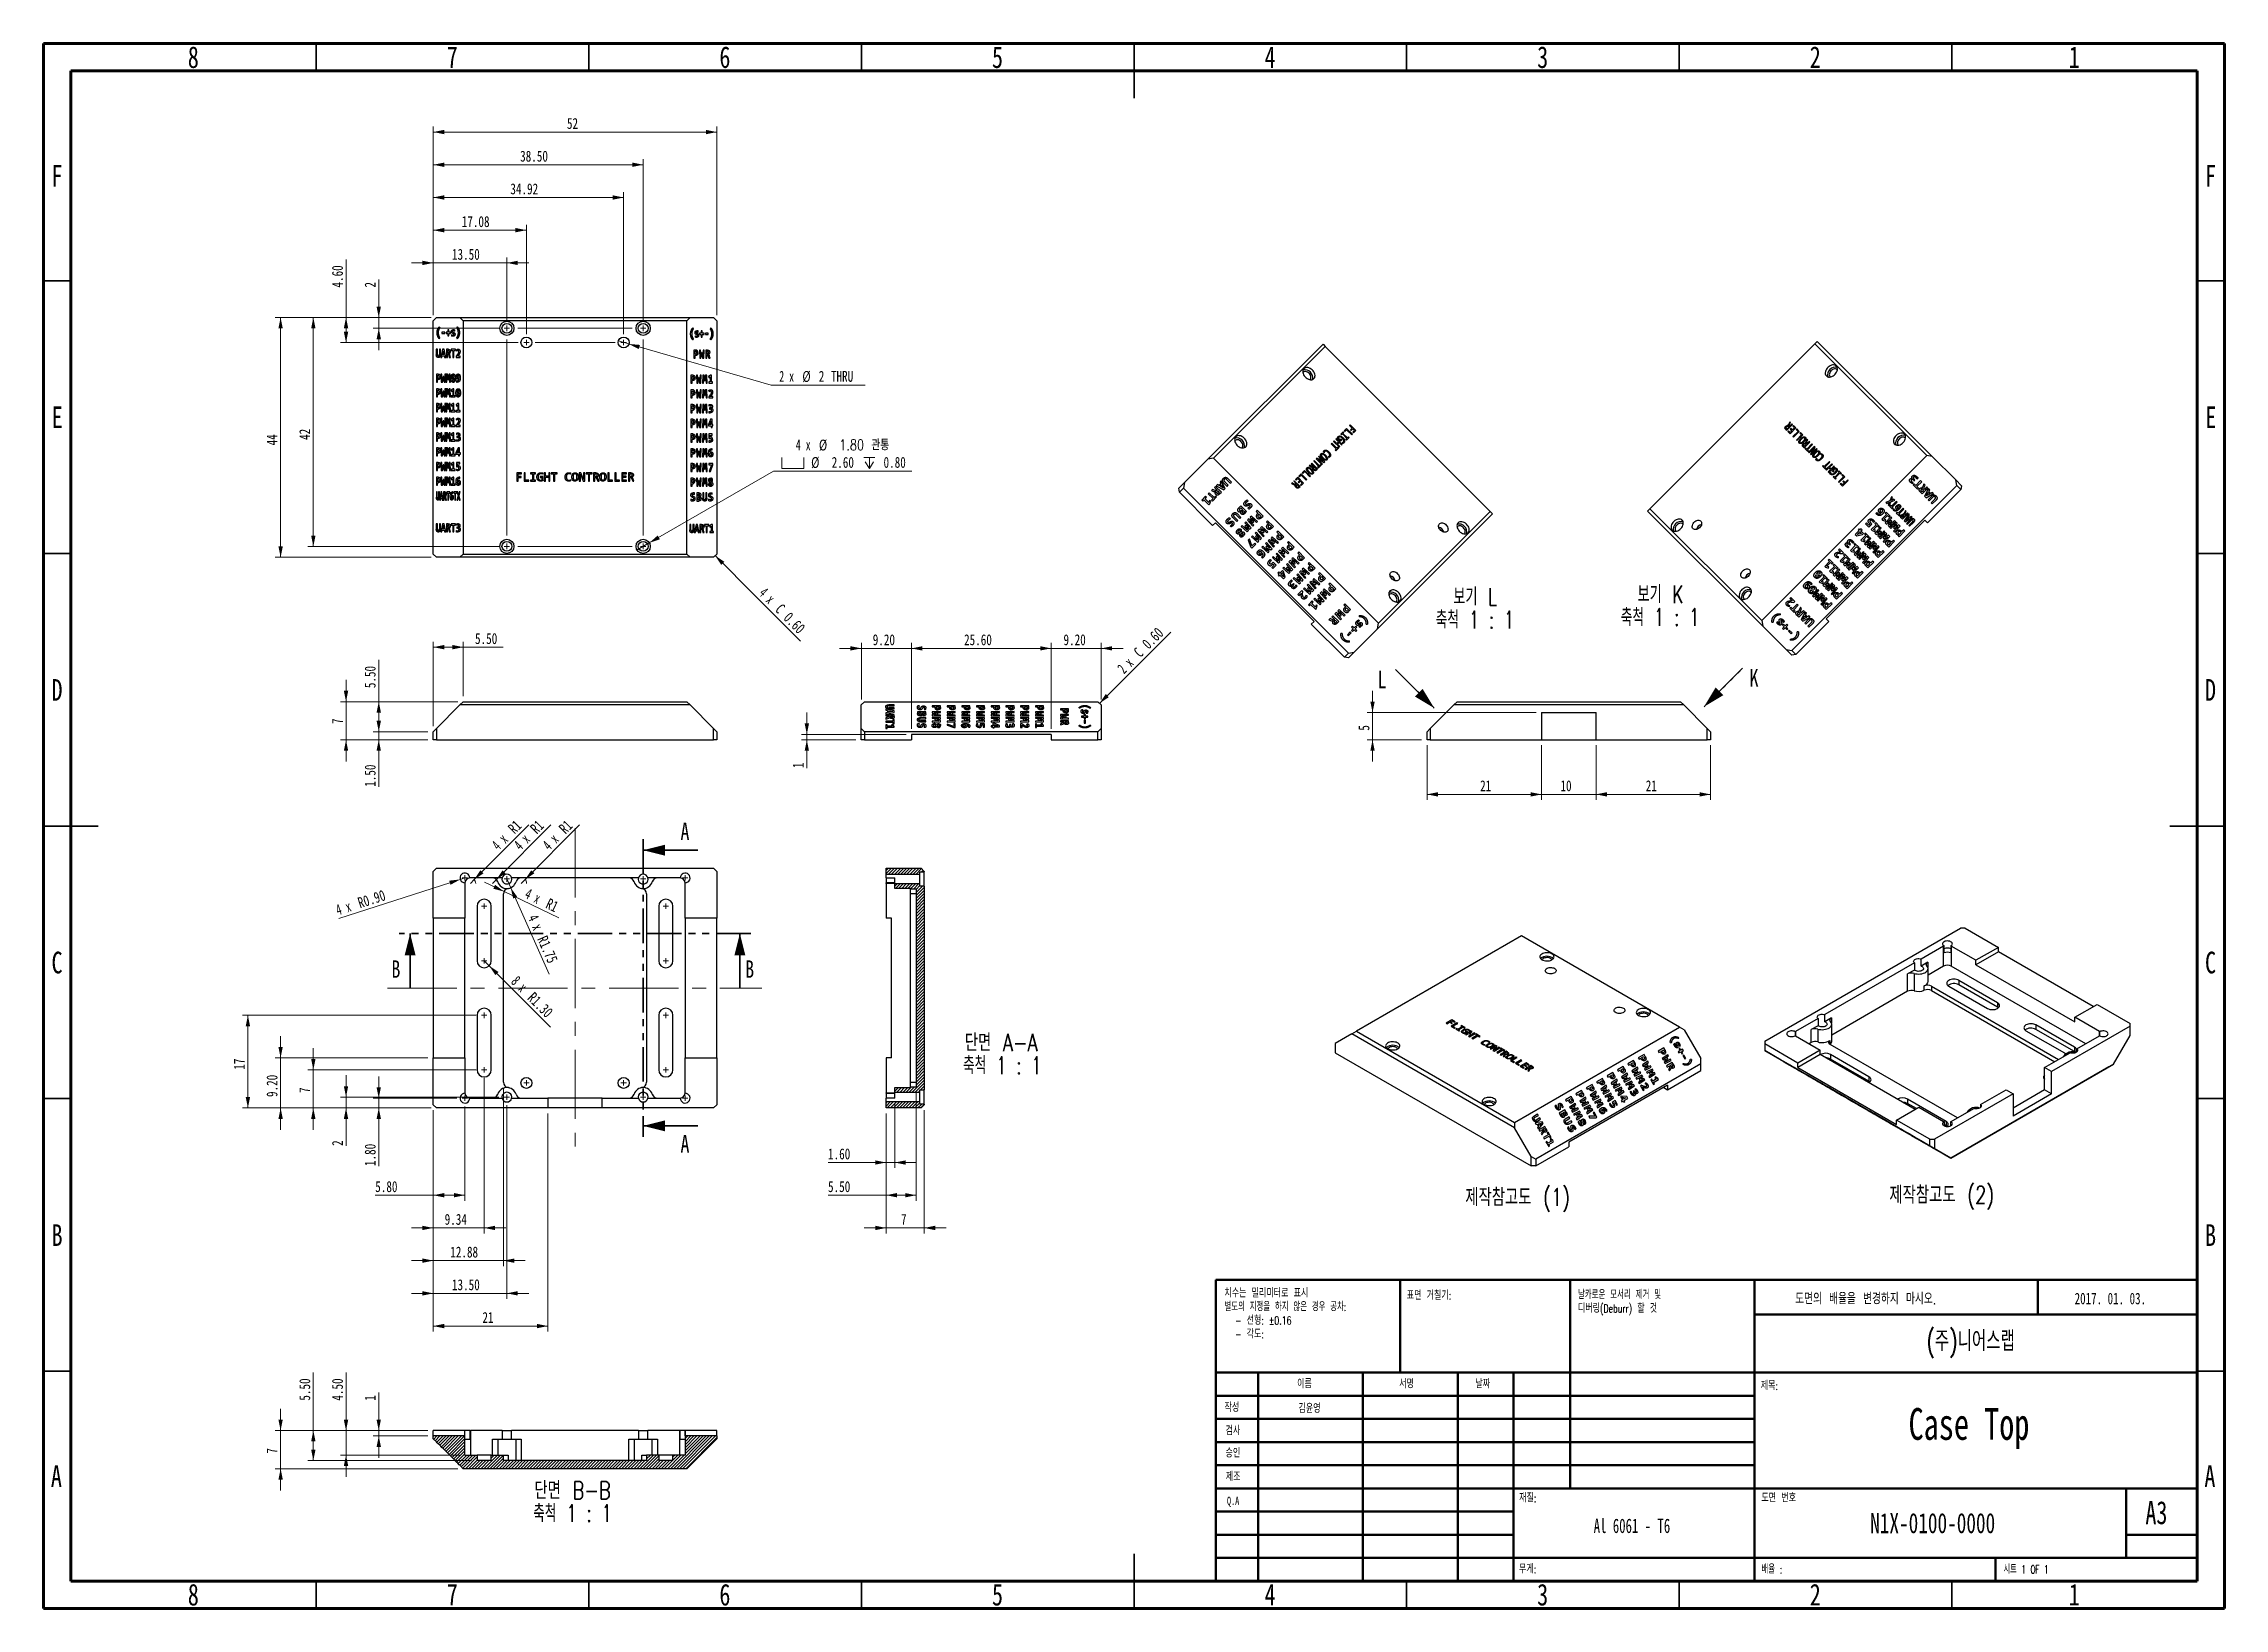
# Model space of a CAD drawing. Header units: millimetres. Extents: x 15 to 415, y 5 to 292.
import ezdxf

# ---------------------------------------------------------------- set-up
doc = ezdxf.new("R2010")
doc.units = ezdxf.units.MM
for name, pattern in [('CENTERX2', [20.32, 12.7, -2.54, 2.54, -2.54]), ('HIDDEN', [1.905, 1.27, -0.635]), ('PHANTOM', [12.7, 6.35, -1.27, 1.27, -1.27, 1.27, -1.27])]:
    doc.linetypes.add(name, pattern=pattern)
doc.styles.add('SLDTEXTSTYLE0', font='TXT', dxfattribs={"width": 0.75})
doc.styles.add('SLDTEXTSTYLE1', font='TXT', dxfattribs={"width": 0.7, "bigfont": 'bigfont'})
doc.styles.add('SLDTEXTSTYLE10', font='TXT', dxfattribs={"width": 0.6875, "bigfont": 'bigfont'})
doc.styles.add('SLDTEXTSTYLE2', font='TXT', dxfattribs={"width": 0.7})
doc.styles.add('SLDTEXTSTYLE3', font='TXT', dxfattribs={"width": 0.65, "bigfont": 'bigfont'})
doc.styles.add('SLDTEXTSTYLE4', font='TXT', dxfattribs={"width": 0.653846, "bigfont": 'bigfont'})
doc.styles.add('SLDTEXTSTYLE5', font='TXT', dxfattribs={"width": 0.633333, "bigfont": 'bigfont'})
doc.styles.add('SLDTEXTSTYLE6', font='TXT', dxfattribs={"width": 0.65})
doc.styles.add('SLDTEXTSTYLE7', font='TXT', dxfattribs={"width": 0.666667})
doc.styles.add('SLDTEXTSTYLE8', font='TXT', dxfattribs={"width": 0.75, "bigfont": 'bigfont'})
doc.styles.add('SLDTEXTSTYLE9', font='TXT', dxfattribs={"width": 0.65625, "bigfont": 'bigfont'})
doc.dimstyles.new('SLDDIMSTYLE0', dxfattribs={"dimtxt": 2, "dimasz": 2, "dimexe": 0, "dimexo": 0.0625, "dimgap": 0.5, "dimtad": 1, "dimrnd": 1e-09, "dimzin": 4, "dimdsep": 46, "dimtxsty": 'SLDTEXTSTYLE0', "dimsah": 1, "dimcen": 0.09, "dimadec": 0, "dimazin": 1, "dimtfac": 1, "dimtmove": 0, "dimatfit": 0, "dimfxl": 1, "dimfrac": 2, "dimtolj": 1, "dimtzin": 12, "dimarcsym": 0})
doc.dimstyles.new('SLDDIMSTYLE1', dxfattribs={"dimtxt": 2, "dimasz": 2, "dimexe": 0, "dimexo": 0.0625, "dimgap": 0.5, "dimtad": 1, "dimrnd": 1e-09, "dimzin": 12, "dimdsep": 46, "dimtxsty": 'SLDTEXTSTYLE0', "dimsah": 1, "dimcen": 0.09, "dimadec": 0, "dimazin": 3, "dimtfac": 1, "dimtmove": 0, "dimatfit": 0, "dimfxl": 1, "dimfrac": 2, "dimtolj": 1, "dimtzin": 12, "dimarcsym": 0})
doc.dimstyles.new('SLDDIMSTYLE2', dxfattribs={"dimtxt": 2, "dimasz": 2, "dimexe": 0, "dimexo": 0.0625, "dimgap": 0.5, "dimtad": 1, "dimrnd": 1e-09, "dimzin": 12, "dimdsep": 46, "dimtxsty": 'SLDTEXTSTYLE0', "dimsah": 1, "dimcen": 0.09, "dimadec": 0, "dimazin": 3, "dimtfac": 1, "dimtofl": 0, "dimtmove": 0, "dimatfit": 3, "dimfxl": 1, "dimfrac": 2, "dimtolj": 1, "dimtzin": 12, "dimarcsym": 0})
doc.dimstyles.new('SLDDIMSTYLE3', dxfattribs={"dimtxt": 2, "dimasz": 2, "dimexe": 0, "dimexo": 0.0625, "dimgap": 0.5, "dimtad": 1, "dimrnd": 1e-09, "dimzin": 4, "dimdsep": 46, "dimtxsty": 'SLDTEXTSTYLE0', "dimsah": 1, "dimcen": 0.09, "dimadec": 0, "dimazin": 1, "dimtfac": 1, "dimtofl": 0, "dimtmove": 0, "dimatfit": 3, "dimfxl": 1, "dimfrac": 2, "dimtolj": 1, "dimtzin": 12, "dimarcsym": 0})
doc.dimstyles.new('SLDDIMSTYLE4', dxfattribs={"dimtxt": 2, "dimasz": 2, "dimexe": 0, "dimexo": 0.0625, "dimgap": 0.5, "dimtad": 0, "dimtih": 1, "dimtoh": 1, "dimrnd": 1e-09, "dimzin": 4, "dimdsep": 46, "dimtxsty": 'SLDTEXTSTYLE0', "dimblk1": 'NONE', "dimsah": 1, "dimcen": 0, "dimadec": 0, "dimazin": 1, "dimtfac": 1, "dimtmove": 0, "dimatfit": 3, "dimldrblk": 'NONE', "dimfxl": 1, "dimfrac": 2, "dimtolj": 1, "dimtzin": 12, "dimarcsym": 0})
doc.dimstyles.new('SLDDIMSTYLE5', dxfattribs={"dimtxt": 2, "dimasz": 2, "dimexe": 0, "dimexo": 0.0625, "dimgap": 0.5, "dimtad": 0, "dimtih": 1, "dimtoh": 1, "dimrnd": 1e-09, "dimzin": 12, "dimdsep": 46, "dimtxsty": 'SLDTEXTSTYLE0', "dimblk1": 'NONE', "dimsah": 1, "dimcen": 0, "dimadec": 0, "dimazin": 3, "dimtfac": 1, "dimtmove": 0, "dimatfit": 3, "dimldrblk": 'NONE', "dimfxl": 1, "dimfrac": 2, "dimtolj": 1, "dimtzin": 12, "dimarcsym": 0})
doc.dimstyles.new('SLDDIMSTYLE6', dxfattribs={"dimtxt": 2, "dimasz": 2, "dimexe": 0, "dimexo": 0.0625, "dimgap": 0.5, "dimtad": 1, "dimrnd": 1e-09, "dimzin": 0, "dimdsep": 46, "dimtxsty": 'SLDTEXTSTYLE0', "dimsah": 1, "dimcen": 0, "dimadec": 0, "dimazin": 0, "dimtfac": 1, "dimtofl": 0, "dimtmove": 0, "dimatfit": 3, "dimfxl": 1, "dimfrac": 2, "dimtolj": 1, "dimtzin": 12, "dimarcsym": 0})
doc.dimstyles.new('SLDDIMSTYLE7', dxfattribs={"dimtxt": 2, "dimasz": 2, "dimexe": 0, "dimexo": 0.0625, "dimgap": 0.5, "dimtad": 1, "dimrnd": 1e-09, "dimzin": 12, "dimdsep": 46, "dimtxsty": 'SLDTEXTSTYLE0', "dimsah": 1, "dimcen": 0, "dimadec": 0, "dimazin": 3, "dimtfac": 1, "dimtofl": 0, "dimtmove": 0, "dimatfit": 3, "dimfxl": 1, "dimfrac": 2, "dimtolj": 1, "dimtzin": 12, "dimarcsym": 0})
doc.dimstyles.new('SLDDIMSTYLE8', dxfattribs={"dimtxt": 2, "dimasz": 2, "dimexe": 0, "dimexo": 0.0625, "dimgap": 0.5, "dimtad": 1, "dimrnd": 1e-09, "dimzin": 12, "dimdsep": 46, "dimtxsty": 'SLDTEXTSTYLE0', "dimsah": 1, "dimcen": 0, "dimadec": 0, "dimazin": 3, "dimtfac": 1, "dimtofl": 0, "dimtmove": 1, "dimatfit": 3, "dimfxl": 1, "dimfrac": 2, "dimtolj": 1, "dimtzin": 12, "dimarcsym": 0})
doc.dimstyles.new('SLDDIMSTYLE9', dxfattribs={"dimtxt": 2, "dimasz": 2, "dimexe": 0, "dimexo": 0.0625, "dimgap": 0.5, "dimtad": 1, "dimrnd": 1e-09, "dimzin": 4, "dimdsep": 46, "dimtxsty": 'SLDTEXTSTYLE0', "dimsah": 1, "dimcen": 0, "dimadec": 0, "dimazin": 1, "dimtfac": 1, "dimtofl": 0, "dimtmove": 0, "dimatfit": 3, "dimfxl": 1, "dimfrac": 2, "dimtolj": 1, "dimtzin": 12, "dimarcsym": 0})

msp = doc.modelspace()

# ---------------------------------------------------------------- texts
at = {"color": 7, "linetype": 'Continuous', "lineweight": 0}
for s, insert, char_height, attachment_point, style in [('8', (42.46, 291.504), 3.969, 2, 'SLDTEXTSTYLE0'), ('7', (89.96, 291.504), 3.969, 2, 'SLDTEXTSTYLE0'), ('6', (139.96, 291.504), 3.969, 2, 'SLDTEXTSTYLE0'), ('5', (189.96, 291.504), 3.969, 2, 'SLDTEXTSTYLE0'), ('4', (239.96, 291.504), 3.969, 2, 'SLDTEXTSTYLE0'), ('3', (289.96, 291.504), 3.969, 2, 'SLDTEXTSTYLE0'), ('2', (339.96, 291.504), 3.969, 2, 'SLDTEXTSTYLE0'), ('1', (387.46, 291.504), 3.969, 2, 'SLDTEXTSTYLE0'), ('F', (17.458, 269.754), 3.969, 2, 'SLDTEXTSTYLE0'), ('F', (412.458, 269.754), 3.969, 2, 'SLDTEXTSTYLE0'), ('E', (17.508, 225.446), 3.969, 2, 'SLDTEXTSTYLE0'), ('E', (412.508, 225.446), 3.969, 2, 'SLDTEXTSTYLE0'), ('D', (17.453, 175.446), 3.969, 2, 'SLDTEXTSTYLE0'), ('D', (412.453, 175.446), 3.969, 2, 'SLDTEXTSTYLE0'), ('C', (17.459, 125.446), 3.969, 2, 'SLDTEXTSTYLE0'), ('C', (412.459, 125.446), 3.969, 2, 'SLDTEXTSTYLE0'), ('제작참고도 (1)', (275.765, 82.02), 3.2, 1, 'SLDTEXTSTYLE8'), ('제작참고도 (2)', (353.551, 82.453), 3.2, 1, 'SLDTEXTSTYLE8'), ('B', (17.471, 75.446), 3.969, 2, 'SLDTEXTSTYLE0'), ('B', (412.471, 75.446), 3.969, 2, 'SLDTEXTSTYLE0'), ('표면 거칠기:', (265.029, 63.13), 1.5, 1, 'SLDTEXTSTYLE1'), ('도면의 배율을 변경하지 마시오.', (336.276, 62.895), 2.11667, 1, 'SLDTEXTSTYLE1'), ('2017. 01. 03.', (387.533, 62.895), 2.11667, 1, 'SLDTEXTSTYLE2'), ('(주)니어스랩', (368.448, 55.887), 3.7042, 2, 'SLDTEXTSTYLE1'), ('이름', (244.919, 46.903), 1.5, 1, 'SLDTEXTSTYLE1'), ('서명', (263.634, 46.903), 1.5, 1, 'SLDTEXTSTYLE1'), ('날짜', (277.623, 46.903), 1.5, 1, 'SLDTEXTSTYLE1'), ('제목:', (329.956, 46.576), 1.5, 1, 'SLDTEXTSTYLE1'), ('작성', (231.596, 42.568), 1.5, 1, 'SLDTEXTSTYLE1'), ('김윤영', (247.185, 42.384), 1.5, 2, 'SLDTEXTSTYLE1'), ('Case Top', (368.155, 41.738), 5.8208, 2, 'SLDTEXTSTYLE2'), ('검사', (231.795, 38.293), 1.5, 1, 'SLDTEXTSTYLE1'), ('승인', (231.786, 34.203), 1.5, 1, 'SLDTEXTSTYLE1'), ('A', (17.34, 31.254), 3.969, 2, 'SLDTEXTSTYLE0'), ('제조', (231.839, 29.872), 1.5, 1, 'SLDTEXTSTYLE1'), ('A', (412.34, 31.254), 3.969, 2, 'SLDTEXTSTYLE0'), ('Q.A', (232.053, 25.488), 1.5, 1, 'SLDTEXTSTYLE2'), ('재질:', (285.646, 25.986), 1.5, 1, 'SLDTEXTSTYLE1'), ('도면 번호', (330.074, 25.986), 1.5, 1, 'SLDTEXTSTYLE1'), ('A3', (400.514, 24.679), 4.2333, 1, 'SLDTEXTSTYLE2'), ('Al 6061 - T6', (306.336, 21.474), 2.64583, 2, 'SLDTEXTSTYLE6'), ('N1X-0100-0000', (361.498, 22.497), 3.70417, 2, 'SLDTEXTSTYLE2'), ('무게:', (285.618, 12.95), 1.5, 1, 'SLDTEXTSTYLE1'), ('배율 :', (330.074, 12.9), 1.5, 1, 'SLDTEXTSTYLE3'), ('시트 1 OF 1', (374.478, 12.9), 1.5, 1, 'SLDTEXTSTYLE5'), ('8', (42.46, 9.504), 3.969, 2, 'SLDTEXTSTYLE0'), ('7', (89.96, 9.504), 3.969, 2, 'SLDTEXTSTYLE0'), ('6', (139.96, 9.504), 3.969, 2, 'SLDTEXTSTYLE0'), ('5', (189.96, 9.504), 3.969, 2, 'SLDTEXTSTYLE0'), ('4', (239.96, 9.504), 3.969, 2, 'SLDTEXTSTYLE0'), ('3', (289.96, 9.504), 3.969, 2, 'SLDTEXTSTYLE0'), ('2', (339.96, 9.504), 3.969, 2, 'SLDTEXTSTYLE0'), ('1', (387.46, 9.504), 3.969, 2, 'SLDTEXTSTYLE0')]:
    msp.add_mtext(s, dxfattribs=dict(at, insert=insert, char_height=char_height, attachment_point=attachment_point, style=style))
at = {"color": 7, "linetype": 'Continuous', "char_height": 3.2, "attachment_point": 1, "style": 'SLDTEXTSTYLE0'}
for s, insert in [('A', (131.819, 149.139)), ('B', (78.807, 123.859)), ('B', (143.69, 123.859)), ('A', (131.819, 91.81))]:
    msp.add_mtext(s, dxfattribs=dict(at, insert=insert))

# ---------------------------------------------------------------- blocks, each defined once
blk = doc.blocks.new('SW_NOTE_0')
at = {"color": 0, "linetype": 'Continuous', "lineweight": 0, "char_height": 1.5, "attachment_point": 1}
for s, insert, style in [('치수는 밀리미터로 표시', (0, 1.93), 'SLDTEXTSTYLE1'), ('별도의 지정을 하지 않은 경우 공차:', (0, -0.57), 'SLDTEXTSTYLE3'), ('- 선형: \\M+1817D0.16', (1.97, -3.07), 'SLDTEXTSTYLE1'), ('- 각도:', (1.97, -5.57), 'SLDTEXTSTYLE1')]:
    blk.add_mtext(s, dxfattribs=dict(at, insert=insert, style=style))
blk = doc.blocks.new('SW_NOTE_1')
at = {"color": 0, "linetype": 'Continuous', "lineweight": 0, "char_height": 1.5, "attachment_point": 1}
for s, insert, style in [('날카로운 모서리 제거 및', (0, 1.93), 'SLDTEXTSTYLE4'), ('디버링(Deburr) 할 것', (0, -0.57), 'SLDTEXTSTYLE1')]:
    blk.add_mtext(s, dxfattribs=dict(at, insert=insert, style=style))
blk = doc.blocks.new('_D')
at = {"color": 7, "linetype": 'Continuous', "lineweight": 18}
for p, q in [((86.47, 242.18), (86.47, 252.78)), ((99.97, 241.28), (99.97, 252.78)), ((86.47, 251.78), (82.47, 251.78)), ((86.47, 251.78), (99.97, 251.78)), ((99.97, 251.78), (103.97, 251.78))]:
    blk.add_line(p, q, dxfattribs=at)
for points in [[(86.47, 251.78), (84.47, 252.18), (84.47, 251.38)], [(99.97, 251.78), (101.97, 251.38), (101.97, 252.18)]]:
    blk.add_solid(points, dxfattribs=at)
at = {"color": 7, "linetype": 'Continuous', "lineweight": 18, "insert": (89.9, 254.36), "char_height": 2, "attachment_point": 1, "style": 'SLDTEXTSTYLE0'}
blk.add_mtext('13.50', dxfattribs=at)
blk = doc.blocks.new('_D_1')
at = {"color": 7, "linetype": 'Continuous', "lineweight": 18}
for p, q in [((86.47, 242.18), (86.47, 258.78)), ((86.47, 257.78), (103.55, 257.78)), ((103.55, 238.68), (103.55, 258.78))]:
    blk.add_line(p, q, dxfattribs=at)
for points in [[(86.47, 257.78), (88.47, 257.38), (88.47, 258.18)], [(103.55, 257.78), (101.55, 258.18), (101.55, 257.38)]]:
    blk.add_solid(points, dxfattribs=at)
at = {"color": 7, "linetype": 'Continuous', "lineweight": 18, "insert": (91.69, 260.36), "char_height": 2, "attachment_point": 1, "style": 'SLDTEXTSTYLE0'}
blk.add_mtext('17.08', dxfattribs=at)
blk = doc.blocks.new('_D_2')
at = {"color": 7, "linetype": 'Continuous', "lineweight": 18}
for p, q in [((86.47, 242.18), (86.47, 264.78)), ((121.39, 238.68), (121.39, 264.78)), ((86.47, 263.78), (121.39, 263.78))]:
    blk.add_line(p, q, dxfattribs=at)
for points in [[(86.47, 263.78), (88.47, 263.38), (88.47, 264.18)], [(121.39, 263.78), (119.39, 264.18), (119.39, 263.38)]]:
    blk.add_solid(points, dxfattribs=at)
at = {"color": 7, "linetype": 'Continuous', "lineweight": 18, "insert": (100.61, 266.36), "char_height": 2, "attachment_point": 1, "style": 'SLDTEXTSTYLE0'}
blk.add_mtext('34.92', dxfattribs=at)
blk = doc.blocks.new('_D_3')
at = {"color": 7, "linetype": 'Continuous', "lineweight": 18}
for p, q in [((86.47, 242.18), (86.47, 270.78)), ((86.47, 269.78), (124.97, 269.78)), ((124.97, 241.28), (124.97, 270.78))]:
    blk.add_line(p, q, dxfattribs=at)
for points in [[(86.47, 269.78), (88.47, 269.38), (88.47, 270.18)], [(124.97, 269.78), (122.97, 270.18), (122.97, 269.38)]]:
    blk.add_solid(points, dxfattribs=at)
at = {"color": 7, "linetype": 'Continuous', "lineweight": 18, "insert": (102.4, 272.36), "char_height": 2, "attachment_point": 1, "style": 'SLDTEXTSTYLE0'}
blk.add_mtext('38.50', dxfattribs=at)
blk = doc.blocks.new('_D_4')
at = {"color": 7, "linetype": 'Continuous', "lineweight": 18}
for p, q in [((86.47, 242.18), (86.47, 276.78)), ((138.47, 242.18), (138.47, 276.78)), ((86.47, 275.78), (138.47, 275.78))]:
    blk.add_line(p, q, dxfattribs=at)
for points in [[(86.47, 275.78), (88.47, 275.38), (88.47, 276.18)], [(138.47, 275.78), (136.47, 276.18), (136.47, 275.38)]]:
    blk.add_solid(points, dxfattribs=at)
at = {"color": 7, "linetype": 'Continuous', "lineweight": 18, "insert": (110.99, 278.36), "char_height": 2, "attachment_point": 1, "style": 'SLDTEXTSTYLE0'}
blk.add_mtext('52', dxfattribs=at)
blk = doc.blocks.new('_D_5')
at = {"color": 7, "linetype": 'Continuous', "lineweight": 18}
for p, q in [((76.47, 241.78), (76.47, 248.74)), ((86.07, 241.78), (75.47, 241.78)), ((76.47, 241.78), (76.47, 239.78)), ((98.47, 239.78), (75.47, 239.78)), ((76.47, 239.78), (76.47, 235.78))]:
    blk.add_line(p, q, dxfattribs=at)
for points in [[(76.47, 241.78), (76.87, 243.78), (76.07, 243.78)], [(76.47, 239.78), (76.07, 237.78), (76.87, 237.78)]]:
    blk.add_solid(points, dxfattribs=at)
at = {"color": 7, "linetype": 'Continuous', "lineweight": 18, "insert": (73.89, 247.26), "char_height": 2, "attachment_point": 1, "rotation": 90, "style": 'SLDTEXTSTYLE0'}
blk.add_mtext('2', dxfattribs=at)
blk = doc.blocks.new('_D_6')
at = {"color": 7, "linetype": 'Continuous', "lineweight": 18}
for p, q in [((70.47, 241.78), (70.47, 252.43)), ((86.07, 241.78), (69.47, 241.78)), ((70.47, 241.78), (70.47, 237.18)), ((102.05, 237.18), (69.47, 237.18))]:
    blk.add_line(p, q, dxfattribs=at)
for points in [[(70.47, 241.78), (70.07, 239.78), (70.87, 239.78)], [(70.47, 237.18), (70.87, 239.18), (70.07, 239.18)]]:
    blk.add_solid(points, dxfattribs=at)
at = {"color": 7, "linetype": 'Continuous', "lineweight": 18, "insert": (67.89, 247.26), "char_height": 2, "attachment_point": 1, "rotation": 90, "style": 'SLDTEXTSTYLE0'}
blk.add_mtext('4.60', dxfattribs=at)
blk = doc.blocks.new('_D_7')
at = {"color": 7, "linetype": 'Continuous', "lineweight": 18}
for p, q in [((86.07, 241.78), (63.47, 241.78)), ((64.47, 241.78), (64.47, 199.78)), ((98.47, 199.78), (63.47, 199.78))]:
    blk.add_line(p, q, dxfattribs=at)
for points in [[(64.47, 241.78), (64.07, 239.78), (64.87, 239.78)], [(64.47, 199.78), (64.87, 201.78), (64.07, 201.78)]]:
    blk.add_solid(points, dxfattribs=at)
at = {"color": 7, "linetype": 'Continuous', "lineweight": 18, "insert": (61.89, 219.31), "char_height": 2, "attachment_point": 1, "rotation": 90, "style": 'SLDTEXTSTYLE0'}
blk.add_mtext('42', dxfattribs=at)
blk = doc.blocks.new('_D_8')
at = {"color": 7, "linetype": 'Continuous', "lineweight": 18}
for p, q in [((86.07, 241.78), (57.47, 241.78)), ((58.47, 241.78), (58.47, 197.78)), ((86.07, 197.78), (57.47, 197.78))]:
    blk.add_line(p, q, dxfattribs=at)
for points in [[(58.47, 241.78), (58.07, 239.78), (58.87, 239.78)], [(58.47, 197.78), (58.87, 199.78), (58.07, 199.78)]]:
    blk.add_solid(points, dxfattribs=at)
at = {"color": 7, "linetype": 'Continuous', "lineweight": 18, "insert": (55.89, 218.31), "char_height": 2, "attachment_point": 1, "rotation": 90, "style": 'SLDTEXTSTYLE0'}
blk.add_mtext('44', dxfattribs=at)
blk = doc.blocks.new('SW_SYMBOL_HOLE_SPOT')
at = {"color": 0, "linetype": 'Continuous', "lineweight": 18}
for p, q in [((0, 875), (0, 75)), ((0, 75), (1600, 75)), ((1600, 75), (1600, 875))]:
    blk.add_line(p, q, dxfattribs=at)
blk = doc.blocks.new('SW_SYMBOL_HOLE_DEPTH')
at = {"color": 0, "linetype": 'Continuous', "lineweight": 18}
for p, q in [((0, 875), (800, 875)), ((100, 555), (400, 75)), ((400, 875), (400, 75)), ((700, 555), (400, 75))]:
    blk.add_line(p, q, dxfattribs=at)
blk = doc.blocks.new('_D_9')
at = {"color": 7, "linetype": 'Continuous', "lineweight": 18}
for p, q in [((126.1, 200.43), (148.88, 213.59)), ((148.88, 213.59), (174.22, 213.59)), ((123.85, 199.13), (126.1, 200.43))]:
    blk.add_line(p, q, dxfattribs=at)
blk.add_solid([(126.1, 200.43), (128.03, 201.09), (127.63, 201.78)], dxfattribs=at)
at = {"color": 7, "linetype": 'Continuous', "lineweight": 18, "xscale": 0.0025546875, "yscale": 0.0025546875, "zscale": 0.0025546875}
for name, p in [('SW_SYMBOL_HOLE_SPOT', (150.38, 213.87)), ('SW_SYMBOL_HOLE_DEPTH', (165.45, 213.87))]:
    blk.add_blockref(name, p, dxfattribs=at)
at = {"color": 7, "linetype": 'Continuous', "lineweight": 18, "char_height": 2, "attachment_point": 1}
for s, insert, style in [('4 x', (152.97, 219.41), 'SLDTEXTSTYLE7'), ('%%c', (155.78, 216.17), 'SLDTEXTSTYLE0'), ('%%c', (157.21, 219.37), 'SLDTEXTSTYLE0'), ('2.60', (159.55, 216.2), 'SLDTEXTSTYLE0'), ('1.80 관통', (160.97, 219.41), 'SLDTEXTSTYLE8'), ('0.80', (169.06, 216.2), 'SLDTEXTSTYLE0')]:
    blk.add_mtext(s, dxfattribs=dict(at, insert=insert, style=style))
blk = doc.blocks.new('_NONE')
blk = doc.blocks.new('_D_10')
at = {"color": 7, "linetype": 'Continuous', "lineweight": 18}
for p, q in [((120.43, 237.46), (122.35, 236.91)), ((122.35, 236.91), (148.43, 229.37)), ((148.43, 229.37), (165.72, 229.37))]:
    blk.add_line(p, q, dxfattribs=at)
blk.add_solid([(122.35, 236.91), (124.16, 235.97), (124.38, 236.74)], dxfattribs=at)
at = {"color": 7, "linetype": 'Continuous', "lineweight": 18, "char_height": 2, "attachment_point": 1}
for s, insert, style in [('%%c', (154.17, 231.95), 'SLDTEXTSTYLE0'), ('2 x', (149.93, 231.98), 'SLDTEXTSTYLE7'), ('2', (157.18, 231.98), 'SLDTEXTSTYLE0'), ('THRU', (159.41, 231.98), 'SLDTEXTSTYLE0')]:
    blk.add_mtext(s, dxfattribs=dict(at, insert=insert, style=style))
blk = doc.blocks.new('SW_CHAMFER_DIMENSION_0')
at = {"color": 0, "linetype": 'Continuous', "lineweight": 18}
for p, q in [((-7.47, 7.48), (0, 0)), ((0, 0), (8.18, -8.18))]:
    blk.add_line(p, q, dxfattribs=at)
blk.add_solid([(-7.47, 7.48), (-6.34, 5.78), (-5.77, 6.34)], dxfattribs=at)
at = {"color": 0, "linetype": 'Continuous', "lineweight": 18, "char_height": 2, "attachment_point": 1, "rotation": 315}
for s, insert, style in [('4 x', (1.82, 1.82), 'SLDTEXTSTYLE7'), ('C', (4.82, -1.17), 'SLDTEXTSTYLE0'), ('0.60', (6.35, -2.7), 'SLDTEXTSTYLE0')]:
    blk.add_mtext(s, dxfattribs=dict(at, insert=insert, style=style))
blk = doc.blocks.new('SW_CENTERMARKSYMBOL_0')
at = {"color": 0, "linetype": 'Continuous', "lineweight": 0}
for q in [(-0.5, 0), (0, 0.5), (0, -0.5), (0.5, 0)]:
    blk.add_line((0, 0), q, dxfattribs=at)
blk = doc.blocks.new('SW_CENTERMARKSYMBOL_1')
at = {"color": 0, "linetype": 'Continuous', "lineweight": 0}
for q in [(-0.5, 0), (0, 0.5), (0, -0.5), (0.5, 0)]:
    blk.add_line((0, 0), q, dxfattribs=at)
blk = doc.blocks.new('SW_CENTERMARKSYMBOL_2')
at = {"color": 0, "linetype": 'Continuous', "lineweight": 0}
for q in [(-0.5, 0), (0, 0.5), (0, -0.5), (0.5, 0)]:
    blk.add_line((0, 0), q, dxfattribs=at)
blk = doc.blocks.new('SW_CENTERMARKSYMBOL_3')
at = {"color": 0, "linetype": 'Continuous', "lineweight": 0}
for q in [(-0.5, 0), (0, 0.5), (0, -0.5), (0.5, 0)]:
    blk.add_line((0, 0), q, dxfattribs=at)
blk = doc.blocks.new('SW_CENTERMARKSYMBOL_4')
at = {"color": 0, "linetype": 'Continuous', "lineweight": 0}
for q in [(-0.5, 0), (0, 0.5), (0, -0.5), (0.5, 0)]:
    blk.add_line((0, 0), q, dxfattribs=at)
blk = doc.blocks.new('SW_CENTERMARKSYMBOL_5')
at = {"color": 0, "linetype": 'Continuous', "lineweight": 0}
for q in [(-0.5, 0), (0, 0.5), (0, -0.5), (0.5, 0)]:
    blk.add_line((0, 0), q, dxfattribs=at)
blk = doc.blocks.new('_D_11')
at = {"color": 7, "linetype": 'Continuous', "lineweight": 18}
for p, q in [((76.47, 165.8), (76.47, 169.8)), ((85.47, 165.8), (75.47, 165.8)), ((85.47, 164.3), (75.47, 164.3)), ((76.47, 164.3), (76.47, 165.8)), ((76.47, 164.3), (76.47, 155.69))]:
    blk.add_line(p, q, dxfattribs=at)
for points in [[(76.47, 165.8), (76.87, 167.8), (76.07, 167.8)], [(76.47, 164.3), (76.07, 162.3), (76.87, 162.3)]]:
    blk.add_solid(points, dxfattribs=at)
at = {"color": 7, "linetype": 'Continuous', "lineweight": 18, "insert": (73.89, 155.69), "char_height": 2, "attachment_point": 1, "rotation": 90, "style": 'SLDTEXTSTYLE0'}
blk.add_mtext('1.50', dxfattribs=at)
blk = doc.blocks.new('_D_12')
at = {"color": 7, "linetype": 'Continuous', "lineweight": 18}
for p, q in [((70.47, 171.3), (70.47, 175.3)), ((90.97, 171.3), (69.47, 171.3)), ((70.47, 164.3), (70.47, 171.3)), ((85.47, 164.3), (69.47, 164.3)), ((70.47, 164.3), (70.47, 160.3))]:
    blk.add_line(p, q, dxfattribs=at)
for points in [[(70.47, 171.3), (70.87, 173.3), (70.07, 173.3)], [(70.47, 164.3), (70.07, 162.3), (70.87, 162.3)]]:
    blk.add_solid(points, dxfattribs=at)
at = {"color": 7, "linetype": 'Continuous', "lineweight": 18, "insert": (67.89, 167.2), "char_height": 2, "attachment_point": 1, "rotation": 90, "style": 'SLDTEXTSTYLE0'}
blk.add_mtext('7', dxfattribs=at)
blk = doc.blocks.new('_D_13')
at = {"color": 7, "linetype": 'Continuous', "lineweight": 18}
for p, q in [((86.47, 166.8), (86.47, 182.3)), ((91.97, 181.3), (86.47, 181.3)), ((91.97, 172.3), (91.97, 182.3)), ((91.97, 181.3), (99.3, 181.3))]:
    blk.add_line(p, q, dxfattribs=at)
for points in [[(86.47, 181.3), (88.47, 180.9), (88.47, 181.7)], [(91.97, 181.3), (89.97, 181.7), (89.97, 180.9)]]:
    blk.add_solid(points, dxfattribs=at)
at = {"color": 7, "linetype": 'Continuous', "lineweight": 18, "insert": (94.13, 183.88), "char_height": 2, "attachment_point": 1, "style": 'SLDTEXTSTYLE0'}
blk.add_mtext('5.50', dxfattribs=at)
blk = doc.blocks.new('_D_14')
at = {"color": 7, "linetype": 'Continuous', "lineweight": 18}
for p, q in [((76.47, 171.3), (76.47, 178.95)), ((90.97, 171.3), (75.47, 171.3)), ((76.47, 171.3), (76.47, 165.8)), ((85.47, 165.8), (75.47, 165.8))]:
    blk.add_line(p, q, dxfattribs=at)
for points in [[(76.47, 171.3), (76.07, 169.3), (76.87, 169.3)], [(76.47, 165.8), (76.87, 167.8), (76.07, 167.8)]]:
    blk.add_solid(points, dxfattribs=at)
at = {"color": 7, "linetype": 'Continuous', "lineweight": 18, "insert": (73.89, 173.78), "char_height": 2, "attachment_point": 1, "rotation": 90, "style": 'SLDTEXTSTYLE0'}
blk.add_mtext('5.50', dxfattribs=at)
blk = doc.blocks.new('_D_15')
at = {"color": 7, "linetype": 'Continuous', "lineweight": 18}
for p, q in [((76.47, 98.58), (76.47, 102.58)), ((90.77, 98.58), (75.47, 98.58)), ((86.07, 96.78), (75.47, 96.78)), ((76.47, 96.78), (76.47, 98.58)), ((76.47, 96.78), (76.47, 86.13))]:
    blk.add_line(p, q, dxfattribs=at)
for points in [[(76.47, 98.58), (76.87, 100.58), (76.07, 100.58)], [(76.47, 96.78), (76.07, 94.78), (76.87, 94.78)]]:
    blk.add_solid(points, dxfattribs=at)
at = {"color": 7, "linetype": 'Continuous', "lineweight": 18, "insert": (73.89, 86.13), "char_height": 2, "attachment_point": 1, "rotation": 90, "style": 'SLDTEXTSTYLE0'}
blk.add_mtext('1.80', dxfattribs=at)
blk = doc.blocks.new('_D_16')
at = {"color": 7, "linetype": 'Continuous', "lineweight": 18}
for p, q in [((64.47, 103.78), (64.47, 107.78)), ((94.31, 103.78), (63.47, 103.78)), ((64.47, 96.78), (64.47, 103.78)), ((86.07, 96.78), (63.47, 96.78)), ((64.47, 96.78), (64.47, 92.78))]:
    blk.add_line(p, q, dxfattribs=at)
for points in [[(64.47, 103.78), (64.87, 105.78), (64.07, 105.78)], [(64.47, 96.78), (64.07, 94.78), (64.87, 94.78)]]:
    blk.add_solid(points, dxfattribs=at)
at = {"color": 7, "linetype": 'Continuous', "lineweight": 18, "insert": (61.89, 99.54), "char_height": 2, "attachment_point": 1, "rotation": 90, "style": 'SLDTEXTSTYLE0'}
blk.add_mtext('7', dxfattribs=at)
blk = doc.blocks.new('_D_17')
at = {"color": 7, "linetype": 'Continuous', "lineweight": 18}
for p, q in [((58.47, 105.98), (58.47, 109.98)), ((85.47, 105.98), (57.47, 105.98)), ((58.47, 96.78), (58.47, 105.98)), ((86.07, 96.78), (57.47, 96.78)), ((58.47, 96.78), (58.47, 92.78))]:
    blk.add_line(p, q, dxfattribs=at)
for points in [[(58.47, 105.98), (58.87, 107.98), (58.07, 107.98)], [(58.47, 96.78), (58.07, 94.78), (58.87, 94.78)]]:
    blk.add_solid(points, dxfattribs=at)
at = {"color": 7, "linetype": 'Continuous', "lineweight": 18, "insert": (55.89, 98.79), "char_height": 2, "attachment_point": 1, "rotation": 90, "style": 'SLDTEXTSTYLE0'}
blk.add_mtext('9.20', dxfattribs=at)
blk = doc.blocks.new('_D_18')
at = {"color": 7, "linetype": 'Continuous', "lineweight": 18}
for p, q in [((94.31, 113.78), (51.47, 113.78)), ((52.47, 96.78), (52.47, 113.78)), ((86.07, 96.78), (51.47, 96.78))]:
    blk.add_line(p, q, dxfattribs=at)
for points in [[(52.47, 113.78), (52.07, 111.78), (52.87, 111.78)], [(52.47, 96.78), (52.87, 98.78), (52.07, 98.78)]]:
    blk.add_solid(points, dxfattribs=at)
at = {"color": 7, "linetype": 'Continuous', "lineweight": 18, "insert": (49.89, 103.8), "char_height": 2, "attachment_point": 1, "rotation": 90, "style": 'SLDTEXTSTYLE0'}
blk.add_mtext('17', dxfattribs=at)
blk = doc.blocks.new('_D_19')
at = {"color": 7, "linetype": 'Continuous', "lineweight": 18}
for p, q in [((86.47, 96.38), (86.47, 79.78)), ((92.27, 97.08), (92.27, 79.78)), ((86.47, 80.78), (75.82, 80.78)), ((86.47, 80.78), (92.27, 80.78))]:
    blk.add_line(p, q, dxfattribs=at)
for points in [[(86.47, 80.78), (88.47, 80.38), (88.47, 81.18)], [(92.27, 80.78), (90.27, 81.18), (90.27, 80.38)]]:
    blk.add_solid(points, dxfattribs=at)
at = {"color": 7, "linetype": 'Continuous', "lineweight": 18, "insert": (75.82, 83.36), "char_height": 2, "attachment_point": 1, "style": 'SLDTEXTSTYLE0'}
blk.add_mtext('5.80', dxfattribs=at)
blk = doc.blocks.new('_D_20')
at = {"color": 7, "linetype": 'Continuous', "lineweight": 18}
for p, q in [((95.81, 102.28), (95.81, 73.78)), ((86.47, 96.38), (86.47, 73.78)), ((86.47, 74.78), (82.47, 74.78)), ((86.47, 74.78), (95.81, 74.78)), ((95.81, 74.78), (99.81, 74.78))]:
    blk.add_line(p, q, dxfattribs=at)
for points in [[(86.47, 74.78), (84.47, 75.18), (84.47, 74.38)], [(95.81, 74.78), (97.81, 74.38), (97.81, 75.18)]]:
    blk.add_solid(points, dxfattribs=at)
at = {"color": 7, "linetype": 'Continuous', "lineweight": 18, "insert": (88.56, 77.36), "char_height": 2, "attachment_point": 1, "style": 'SLDTEXTSTYLE0'}
blk.add_mtext('9.34', dxfattribs=at)
blk = doc.blocks.new('_D_21')
at = {"color": 7, "linetype": 'Continuous', "lineweight": 18}
for p, q in [((99.35, 100.5), (99.35, 67.78)), ((86.47, 96.38), (86.47, 67.78)), ((86.47, 68.78), (82.47, 68.78)), ((86.47, 68.78), (99.35, 68.78)), ((99.35, 68.78), (103.35, 68.78))]:
    blk.add_line(p, q, dxfattribs=at)
for points in [[(86.47, 68.78), (84.47, 69.18), (84.47, 68.38)], [(99.35, 68.78), (101.35, 68.38), (101.35, 69.18)]]:
    blk.add_solid(points, dxfattribs=at)
at = {"color": 7, "linetype": 'Continuous', "lineweight": 18, "insert": (89.59, 71.36), "char_height": 2, "attachment_point": 1, "style": 'SLDTEXTSTYLE0'}
blk.add_mtext('12.88', dxfattribs=at)
blk = doc.blocks.new('_D_22')
at = {"color": 7, "linetype": 'Continuous', "lineweight": 18}
for p, q in [((86.47, 96.38), (86.47, 55.78)), ((107.47, 95.78), (107.47, 55.78)), ((86.47, 56.78), (107.47, 56.78))]:
    blk.add_line(p, q, dxfattribs=at)
for points in [[(86.47, 56.78), (88.47, 56.38), (88.47, 57.18)], [(107.47, 56.78), (105.47, 57.18), (105.47, 56.38)]]:
    blk.add_solid(points, dxfattribs=at)
at = {"color": 7, "linetype": 'Continuous', "lineweight": 18, "insert": (95.49, 59.36), "char_height": 2, "attachment_point": 1, "style": 'SLDTEXTSTYLE0'}
blk.add_mtext('21', dxfattribs=at)
blk = doc.blocks.new('_D_23')
at = {"color": 7, "linetype": 'Continuous', "lineweight": 18}
for p, q in [((70.47, 98.78), (70.47, 102.78)), ((98.47, 98.78), (69.47, 98.78)), ((86.07, 96.78), (69.47, 96.78)), ((70.47, 96.78), (70.47, 98.78)), ((70.47, 96.78), (70.47, 89.83))]:
    blk.add_line(p, q, dxfattribs=at)
for points in [[(70.47, 98.78), (70.87, 100.78), (70.07, 100.78)], [(70.47, 96.78), (70.07, 94.78), (70.87, 94.78)]]:
    blk.add_solid(points, dxfattribs=at)
at = {"color": 7, "linetype": 'Continuous', "lineweight": 18, "insert": (67.89, 89.83), "char_height": 2, "attachment_point": 1, "rotation": 90, "style": 'SLDTEXTSTYLE0'}
blk.add_mtext('2', dxfattribs=at)
blk = doc.blocks.new('_D_24')
at = {"color": 7, "linetype": 'Continuous', "lineweight": 18}
for p, q in [((86.47, 96.38), (86.47, 61.78)), ((99.97, 97.28), (99.97, 61.78)), ((86.47, 62.78), (82.47, 62.78)), ((86.47, 62.78), (99.97, 62.78)), ((99.97, 62.78), (103.97, 62.78))]:
    blk.add_line(p, q, dxfattribs=at)
for points in [[(86.47, 62.78), (84.47, 63.18), (84.47, 62.38)], [(99.97, 62.78), (101.97, 62.38), (101.97, 63.18)]]:
    blk.add_solid(points, dxfattribs=at)
at = {"color": 7, "linetype": 'Continuous', "lineweight": 18, "insert": (89.9, 65.36), "char_height": 2, "attachment_point": 1, "style": 'SLDTEXTSTYLE0'}
blk.add_mtext('13.50', dxfattribs=at)
blk = doc.blocks.new('_D_25')
at = {"color": 7, "linetype": 'Continuous', "lineweight": 18}
for q in [(69.17, 131.54), (92.27, 138.98)]:
    blk.add_line((91.42, 138.7), q, dxfattribs=at)
blk.add_solid([(91.42, 138.7), (89.39, 138.47), (89.63, 137.71)], dxfattribs=at)
at = {"color": 7, "linetype": 'Continuous', "lineweight": 18, "char_height": 2, "attachment_point": 1, "rotation": 17.8585}
for s, insert, style in [('R0.90', (72.42, 135.29), 'SLDTEXTSTYLE0'), ('4 x', (68.39, 133.99), 'SLDTEXTSTYLE7')]:
    blk.add_mtext(s, dxfattribs=dict(at, insert=insert, style=style))
blk = doc.blocks.new('_D_26')
at = {"color": 7, "linetype": 'Continuous', "lineweight": 18}
for q in [(103.98, 148.69), (93.27, 137.98)]:
    blk.add_line((93.98, 138.69), q, dxfattribs=at)
blk.add_arc((93.27, 137.98), 1, 360, 50.74, dxfattribs=at)
blk.add_solid([(93.98, 138.69), (95.68, 139.82), (95.11, 140.38)], dxfattribs=at)
at = {"color": 7, "linetype": 'Continuous', "lineweight": 18, "char_height": 2, "attachment_point": 1, "rotation": 45}
for s, insert, style in [('R1', (99.98, 148.32), 'SLDTEXTSTYLE0'), ('4 x', (96.99, 145.32), 'SLDTEXTSTYLE7')]:
    blk.add_mtext(s, dxfattribs=dict(at, insert=insert, style=style))
blk = doc.blocks.new('_D_27')
at = {"color": 7, "linetype": 'Continuous', "lineweight": 18}
for q in [(108.05, 148.69), (97.34, 137.98)]:
    blk.add_line((98.05, 138.69), q, dxfattribs=at)
blk.add_solid([(98.05, 138.69), (99.74, 139.82), (99.18, 140.38)], dxfattribs=at)
at = {"color": 7, "linetype": 'Continuous', "lineweight": 18, "char_height": 2, "attachment_point": 1, "rotation": 45}
for s, insert, style in [('R1', (104.05, 148.32), 'SLDTEXTSTYLE0'), ('4 x', (101.06, 145.32), 'SLDTEXTSTYLE7')]:
    blk.add_mtext(s, dxfattribs=dict(at, insert=insert, style=style))
blk = doc.blocks.new('_D_28')
at = {"color": 7, "linetype": 'Continuous', "lineweight": 18}
for q in [(113.32, 148.69), (102.6, 137.98)]:
    blk.add_line((103.31, 138.69), q, dxfattribs=at)
blk.add_arc((102.6, 137.98), 1, 360, 45, dxfattribs=at)
blk.add_solid([(103.31, 138.69), (105.01, 139.82), (104.44, 140.38)], dxfattribs=at)
at = {"color": 7, "linetype": 'Continuous', "lineweight": 18, "char_height": 2, "attachment_point": 1, "rotation": 45}
for s, insert, style in [('R1', (109.31, 148.32), 'SLDTEXTSTYLE0'), ('4 x', (106.32, 145.32), 'SLDTEXTSTYLE7')]:
    blk.add_mtext(s, dxfattribs=dict(at, insert=insert, style=style))
blk = doc.blocks.new('_D_29')
at = {"color": 7, "linetype": 'Continuous', "lineweight": 18}
for q in [(95.84, 138.22), (109.48, 131.68)]:
    blk.add_line((99.45, 136.49), q, dxfattribs=at)
blk.add_solid([(99.45, 136.49), (97.82, 137.71), (97.47, 136.99)], dxfattribs=at)
at = {"color": 7, "linetype": 'Continuous', "lineweight": 18, "char_height": 2, "attachment_point": 1, "rotation": 334.6048}
for s, insert, style in [('4 x', (103.96, 137.15), 'SLDTEXTSTYLE7'), ('R1', (107.79, 135.33), 'SLDTEXTSTYLE0')]:
    blk.add_mtext(s, dxfattribs=dict(at, insert=insert, style=style))
blk = doc.blocks.new('_D_30')
at = {"color": 7, "linetype": 'Continuous', "lineweight": 18}
for q in [(95.81, 123.78), (108, 111.59)]:
    blk.add_line((96.73, 122.86), q, dxfattribs=at)
blk.add_solid([(96.73, 122.86), (97.86, 121.16), (98.43, 121.73)], dxfattribs=at)
at = {"color": 7, "linetype": 'Continuous', "lineweight": 18, "char_height": 2, "attachment_point": 1, "rotation": 315}
for s, insert, style in [('8 x', (102.02, 121.2), 'SLDTEXTSTYLE7'), ('R1.30', (105.01, 118.21), 'SLDTEXTSTYLE0')]:
    blk.add_mtext(s, dxfattribs=dict(at, insert=insert, style=style))
blk = doc.blocks.new('_D_31')
at = {"color": 7, "linetype": 'Continuous', "lineweight": 18}
for q in [(99.97, 138.78), (107.75, 121.35)]:
    blk.add_line((100.68, 137.18), q, dxfattribs=at)
blk.add_solid([(100.68, 137.18), (101.13, 135.19), (101.86, 135.52)], dxfattribs=at)
at = {"color": 7, "linetype": 'Continuous', "lineweight": 18, "char_height": 2, "attachment_point": 1, "rotation": 294.0361}
for s, insert, style in [('4 x', (105.6, 132.47), 'SLDTEXTSTYLE7'), ('R1.75', (107.32, 128.6), 'SLDTEXTSTYLE0')]:
    blk.add_mtext(s, dxfattribs=dict(at, insert=insert, style=style))
blk = doc.blocks.new('SW_CENTERMARKSYMBOL_6')
at = {"color": 0, "linetype": 'Continuous', "lineweight": 0}
for q in [(-0.5, 0), (0, 0.5), (0, -0.5), (0.5, 0)]:
    blk.add_line((0, 0), q, dxfattribs=at)
blk = doc.blocks.new('SW_CENTERMARKSYMBOL_7')
at = {"color": 0, "linetype": 'Continuous', "lineweight": 0}
for q in [(-0.5, 0), (0, 0.5), (0, -0.5), (0.5, 0)]:
    blk.add_line((0, 0), q, dxfattribs=at)
blk = doc.blocks.new('SW_CENTERMARKSYMBOL_8')
at = {"color": 0, "linetype": 'Continuous', "lineweight": 0}
for q in [(-0.5, 0), (0, 0.5), (0, -0.5), (0.5, 0)]:
    blk.add_line((0, 0), q, dxfattribs=at)
blk = doc.blocks.new('SW_CENTERMARKSYMBOL_9')
at = {"color": 0, "linetype": 'Continuous', "lineweight": 0}
for q in [(-0.5, 0), (0, 0.5), (0, -0.5), (0.5, 0)]:
    blk.add_line((0, 0), q, dxfattribs=at)
blk = doc.blocks.new('SW_CENTERMARKSYMBOL_10')
at = {"color": 0, "linetype": 'Continuous', "lineweight": 0}
for p, q in [((0, 0), (-0.5, 0)), ((0, 0), (0, 0.5)), ((0, 0), (0, -0.5)), ((0, 0), (0.5, 0)), ((0, -10), (-0.5, -10)), ((0, -10), (0, -9.5)), ((0, -10), (0, -10.5)), ((0, -10), (0.5, -10))]:
    blk.add_line(p, q, dxfattribs=at)
blk = doc.blocks.new('SW_CENTERMARKSYMBOL_11')
at = {"color": 0, "linetype": 'Continuous', "lineweight": 0}
for p, q in [((0, 0), (-0.5, 0)), ((0, 0), (0, 0.5)), ((0, 0), (0, -0.5)), ((0, 0), (0.5, 0)), ((0, -10), (-0.5, -10)), ((0, -10), (0, -9.5)), ((0, -10), (0, -10.5)), ((0, -10), (0.5, -10))]:
    blk.add_line(p, q, dxfattribs=at)
blk = doc.blocks.new('SW_CENTERMARKSYMBOL_12')
at = {"color": 0, "linetype": 'Continuous', "lineweight": 0}
for p, q in [((0, 0), (-0.5, 0)), ((0, 0), (0, 0.5)), ((0, 0), (0, -0.5)), ((0, 0), (0.5, 0)), ((0, -10), (-0.5, -10)), ((0, -10), (0, -9.5)), ((0, -10), (0, -10.5)), ((0, -10), (0.5, -10))]:
    blk.add_line(p, q, dxfattribs=at)
blk = doc.blocks.new('SW_CENTERMARKSYMBOL_13')
at = {"color": 0, "linetype": 'Continuous', "lineweight": 0}
for p, q in [((0, 0), (-0.5, 0)), ((0, 0), (0, 0.5)), ((0, 0), (0, -0.5)), ((0, 0), (0.5, 0)), ((0, -10), (-0.5, -10)), ((0, -10), (0, -9.5)), ((0, -10), (0, -10.5)), ((0, -10), (0.5, -10))]:
    blk.add_line(p, q, dxfattribs=at)
blk = doc.blocks.new('SW_CENTERMARKSYMBOL_14')
at = {"color": 0, "linetype": 'Continuous', "lineweight": 0}
for q in [(-0.5, 0), (0, 0.5), (0, -0.5), (0.5, 0)]:
    blk.add_line((0, 0), q, dxfattribs=at)
blk = doc.blocks.new('SW_CENTERMARKSYMBOL_15')
at = {"color": 0, "linetype": 'Continuous', "lineweight": 0}
for q in [(-0.5, 0), (0, 0.5), (0, -0.5), (0.5, 0)]:
    blk.add_line((0, 0), q, dxfattribs=at)
blk = doc.blocks.new('SW_CENTERMARKSYMBOL_16')
at = {"color": 0, "linetype": 'Continuous', "lineweight": 0}
for q in [(-0.5, 0), (0, 0.5), (0, -0.5), (0.5, 0)]:
    blk.add_line((0, 0), q, dxfattribs=at)
blk = doc.blocks.new('SW_CENTERMARKSYMBOL_17')
at = {"color": 0, "linetype": 'Continuous', "lineweight": 0}
for q in [(-0.5, 0), (0, 0.5), (0, -0.5), (0.5, 0)]:
    blk.add_line((0, 0), q, dxfattribs=at)
blk = doc.blocks.new('SW_CENTERMARKSYMBOL_18')
at = {"color": 0, "linetype": 'Continuous', "lineweight": 0}
for q in [(-0.5, 0), (0, 0.5), (0, -0.5), (0.5, 0)]:
    blk.add_line((0, 0), q, dxfattribs=at)
blk = doc.blocks.new('SW_CENTERMARKSYMBOL_19')
at = {"color": 0, "linetype": 'Continuous', "lineweight": 0}
for q in [(-0.5, 0), (0, 0.5), (0, -0.5), (0.5, 0)]:
    blk.add_line((0, 0), q, dxfattribs=at)
blk = doc.blocks.new('_D_32')
at = {"color": 7, "linetype": 'Continuous', "lineweight": 18}
for p, q in [((174.19, 166.3), (174.19, 182.08)), ((174.19, 181.08), (199.79, 181.08)), ((199.79, 166.3), (199.79, 182.08))]:
    blk.add_line(p, q, dxfattribs=at)
for points in [[(174.19, 181.08), (176.19, 180.68), (176.19, 181.48)], [(199.79, 181.08), (197.79, 181.48), (197.79, 180.68)]]:
    blk.add_solid(points, dxfattribs=at)
at = {"color": 7, "linetype": 'Continuous', "lineweight": 18, "insert": (183.83, 183.66), "char_height": 2, "attachment_point": 1, "style": 'SLDTEXTSTYLE0'}
blk.add_mtext('25.60', dxfattribs=at)
blk = doc.blocks.new('_D_33')
at = {"color": 7, "linetype": 'Continuous', "lineweight": 18}
for p, q in [((154.99, 165.3), (154.99, 169.3)), ((173.19, 165.3), (153.99, 165.3)), ((163.99, 164.3), (153.99, 164.3)), ((154.99, 165.3), (154.99, 164.3)), ((154.99, 164.3), (154.99, 159.11))]:
    blk.add_line(p, q, dxfattribs=at)
for points in [[(154.99, 165.3), (155.39, 167.3), (154.59, 167.3)], [(154.99, 164.3), (154.59, 162.3), (155.39, 162.3)]]:
    blk.add_solid(points, dxfattribs=at)
at = {"color": 7, "linetype": 'Continuous', "lineweight": 18, "insert": (152.41, 159.11), "char_height": 2, "attachment_point": 1, "rotation": 90, "style": 'SLDTEXTSTYLE0'}
blk.add_mtext('1', dxfattribs=at)
blk = doc.blocks.new('SW_CHAMFER_DIMENSION_1')
at = {"color": 0, "linetype": 'Continuous', "lineweight": 18}
for p, q in [((0, 0), (8.18, 8.18)), ((-4.89, -4.87), (0, 0))]:
    blk.add_line(p, q, dxfattribs=at)
blk.add_solid([(-4.89, -4.87), (-3.19, -3.74), (-3.75, -3.17)], dxfattribs=at)
at = {"color": 0, "linetype": 'Continuous', "lineweight": 18, "char_height": 2, "attachment_point": 1, "rotation": 45}
for s, insert, style in [('0.60', (2.7, 6.35), 'SLDTEXTSTYLE0'), ('C', (1.17, 4.82), 'SLDTEXTSTYLE0'), ('2 x', (-1.82, 1.82), 'SLDTEXTSTYLE7')]:
    blk.add_mtext(s, dxfattribs=dict(at, insert=insert, style=style))
blk = doc.blocks.new('_D_34')
at = {"color": 7, "linetype": 'Continuous', "lineweight": 18}
for p, q in [((164.99, 181.08), (160.99, 181.08)), ((164.99, 171.7), (164.99, 182.08)), ((164.99, 181.08), (174.19, 181.08)), ((174.19, 166.3), (174.19, 182.08)), ((174.19, 181.08), (178.19, 181.08))]:
    blk.add_line(p, q, dxfattribs=at)
for points in [[(164.99, 181.08), (162.99, 181.48), (162.99, 180.68)], [(174.19, 181.08), (176.19, 180.68), (176.19, 181.48)]]:
    blk.add_solid(points, dxfattribs=at)
at = {"color": 7, "linetype": 'Continuous', "lineweight": 18, "insert": (167.08, 183.66), "char_height": 2, "attachment_point": 1, "style": 'SLDTEXTSTYLE0'}
blk.add_mtext('9.20', dxfattribs=at)
blk = doc.blocks.new('_D_35')
at = {"color": 7, "linetype": 'Continuous', "lineweight": 18}
for p, q in [((199.79, 181.08), (195.79, 181.08)), ((199.79, 166.3), (199.79, 182.08)), ((199.79, 181.08), (208.99, 181.08)), ((208.99, 171.7), (208.99, 182.08)), ((208.99, 181.08), (212.99, 181.08))]:
    blk.add_line(p, q, dxfattribs=at)
for points in [[(199.79, 181.08), (197.79, 181.48), (197.79, 180.68)], [(208.99, 181.08), (210.99, 180.68), (210.99, 181.48)]]:
    blk.add_solid(points, dxfattribs=at)
at = {"color": 7, "linetype": 'Continuous', "lineweight": 18, "insert": (202.07, 183.66), "char_height": 2, "attachment_point": 1, "style": 'SLDTEXTSTYLE0'}
blk.add_mtext('9.20', dxfattribs=at)
blk = doc.blocks.new('_D_36')
at = {"color": 7, "linetype": 'Continuous', "lineweight": 18}
for p, q in [((289.75, 163.3), (289.75, 153.3)), ((299.75, 163.3), (299.75, 153.3)), ((289.75, 154.3), (285.75, 154.3)), ((289.75, 154.3), (299.75, 154.3)), ((299.75, 154.3), (303.75, 154.3))]:
    blk.add_line(p, q, dxfattribs=at)
for points in [[(289.75, 154.3), (287.75, 154.7), (287.75, 153.9)], [(299.75, 154.3), (301.75, 153.9), (301.75, 154.7)]]:
    blk.add_solid(points, dxfattribs=at)
at = {"color": 7, "linetype": 'Continuous', "lineweight": 18, "insert": (293.22, 156.88), "char_height": 2, "attachment_point": 1, "style": 'SLDTEXTSTYLE0'}
blk.add_mtext('10', dxfattribs=at)
blk = doc.blocks.new('_D_37')
at = {"color": 7, "linetype": 'Continuous', "lineweight": 18}
for p, q in [((258.75, 169.3), (258.75, 173.3)), ((288.75, 169.3), (257.75, 169.3)), ((258.75, 169.3), (258.75, 164.3)), ((267.75, 164.3), (257.75, 164.3)), ((258.75, 164.3), (258.75, 160.3))]:
    blk.add_line(p, q, dxfattribs=at)
for points in [[(258.75, 169.3), (259.15, 171.3), (258.35, 171.3)], [(258.75, 164.3), (258.35, 162.3), (259.15, 162.3)]]:
    blk.add_solid(points, dxfattribs=at)
at = {"color": 7, "linetype": 'Continuous', "lineweight": 18, "insert": (256.17, 165.99), "char_height": 2, "attachment_point": 1, "rotation": 90, "style": 'SLDTEXTSTYLE0'}
blk.add_mtext('5', dxfattribs=at)
blk = doc.blocks.new('_D_38')
at = {"color": 7, "linetype": 'Continuous', "lineweight": 18}
for p, q in [((268.75, 163.3), (268.75, 153.3)), ((289.75, 163.3), (289.75, 153.3)), ((268.75, 154.3), (289.75, 154.3))]:
    blk.add_line(p, q, dxfattribs=at)
for points in [[(268.75, 154.3), (270.75, 153.9), (270.75, 154.7)], [(289.75, 154.3), (287.75, 154.7), (287.75, 153.9)]]:
    blk.add_solid(points, dxfattribs=at)
at = {"color": 7, "linetype": 'Continuous', "lineweight": 18, "insert": (278.49, 156.88), "char_height": 2, "attachment_point": 1, "style": 'SLDTEXTSTYLE0'}
blk.add_mtext('21', dxfattribs=at)
blk = doc.blocks.new('_D_39')
at = {"color": 7, "linetype": 'Continuous', "lineweight": 18}
for p, q in [((299.75, 163.3), (299.75, 153.3)), ((320.75, 163.3), (320.75, 153.3)), ((299.75, 154.3), (320.75, 154.3))]:
    blk.add_line(p, q, dxfattribs=at)
for points in [[(299.75, 154.3), (301.75, 153.9), (301.75, 154.7)], [(320.75, 154.3), (318.75, 154.7), (318.75, 153.9)]]:
    blk.add_solid(points, dxfattribs=at)
at = {"color": 7, "linetype": 'Continuous', "lineweight": 18, "insert": (308.86, 156.88), "char_height": 2, "attachment_point": 1, "style": 'SLDTEXTSTYLE0'}
blk.add_mtext('21', dxfattribs=at)
blk = doc.blocks.new('SW_PROJECTIONARROW_0')
at = {"color": 0, "linetype": 'HIDDEN', "lineweight": 18}
blk.add_line((326.63, 177.45), (319.56, 170.38), dxfattribs=at)
blk.add_line((326.63, 177.45), (319.56, 170.38), dxfattribs=at)
at = {"color": 0, "linetype": 'PHANTOM', "lineweight": 35}
blk.add_line((326.63, 177.45), (319.56, 170.38), dxfattribs=at)
at = {"color": 0, "linetype": 'Continuous', "lineweight": 25}
blk.add_solid([(319.56, 170.38), (323.1, 172.5), (321.68, 173.91)], dxfattribs=at)
blk.add_solid([(319.56, 170.38), (323.1, 172.5), (321.68, 173.91)], dxfattribs=at)
at = {"color": 0, "linetype": 'Continuous', "lineweight": 25, "insert": (327.91, 177.27), "char_height": 3.2, "attachment_point": 1, "style": 'SLDTEXTSTYLE0'}
blk.add_mtext('K', dxfattribs=at)
blk.add_mtext('K', dxfattribs=at)
blk = doc.blocks.new('SW_PROJECTIONARROW_1')
at = {"color": 0, "linetype": 'HIDDEN', "lineweight": 18}
blk.add_line((262.99, 177.2), (270.06, 170.13), dxfattribs=at)
blk.add_line((262.99, 177.2), (270.06, 170.13), dxfattribs=at)
at = {"color": 0, "linetype": 'PHANTOM', "lineweight": 35}
blk.add_line((262.99, 177.2), (270.06, 170.13), dxfattribs=at)
at = {"color": 0, "linetype": 'Continuous', "lineweight": 25}
blk.add_solid([(270.06, 170.13), (267.94, 173.66), (266.52, 172.25)], dxfattribs=at)
blk.add_solid([(270.06, 170.13), (267.94, 173.66), (266.52, 172.25)], dxfattribs=at)
at = {"color": 0, "linetype": 'Continuous', "lineweight": 25, "insert": (259.66, 176.96), "char_height": 3.2, "attachment_point": 1, "style": 'SLDTEXTSTYLE0'}
blk.add_mtext('L', dxfattribs=at)
blk.add_mtext('L', dxfattribs=at)
blk = doc.blocks.new('_D_40')
at = {"color": 7, "linetype": 'Continuous', "lineweight": 18}
for p, q in [((171.13, 97.58), (171.13, 85.78)), ((169.53, 95.78), (169.53, 85.78)), ((169.53, 86.78), (158.88, 86.78)), ((169.53, 86.78), (171.13, 86.78)), ((171.13, 86.78), (175.13, 86.78))]:
    blk.add_line(p, q, dxfattribs=at)
for points in [[(169.53, 86.78), (167.53, 87.18), (167.53, 86.38)], [(171.13, 86.78), (173.13, 86.38), (173.13, 87.18)]]:
    blk.add_solid(points, dxfattribs=at)
at = {"color": 7, "linetype": 'Continuous', "lineweight": 18, "insert": (158.88, 89.36), "char_height": 2, "attachment_point": 1, "style": 'SLDTEXTSTYLE0'}
blk.add_mtext('1.60', dxfattribs=at)
blk = doc.blocks.new('_D_41')
at = {"color": 7, "linetype": 'Continuous', "lineweight": 18}
for p, q in [((175.03, 99.58), (175.03, 79.78)), ((169.53, 95.78), (169.53, 79.78)), ((169.53, 80.78), (158.88, 80.78)), ((169.53, 80.78), (175.03, 80.78))]:
    blk.add_line(p, q, dxfattribs=at)
for points in [[(169.53, 80.78), (171.53, 80.38), (171.53, 81.18)], [(175.03, 80.78), (173.03, 81.18), (173.03, 80.38)]]:
    blk.add_solid(points, dxfattribs=at)
at = {"color": 7, "linetype": 'Continuous', "lineweight": 18, "insert": (158.88, 83.36), "char_height": 2, "attachment_point": 1, "style": 'SLDTEXTSTYLE0'}
blk.add_mtext('5.50', dxfattribs=at)
blk = doc.blocks.new('_D_42')
at = {"color": 7, "linetype": 'Continuous', "lineweight": 18}
for p, q in [((176.53, 96.38), (176.53, 73.78)), ((169.53, 95.78), (169.53, 73.78)), ((169.53, 74.78), (165.53, 74.78)), ((169.53, 74.78), (176.53, 74.78)), ((176.53, 74.78), (180.53, 74.78))]:
    blk.add_line(p, q, dxfattribs=at)
for points in [[(169.53, 74.78), (167.53, 75.18), (167.53, 74.38)], [(176.53, 74.78), (178.53, 74.38), (178.53, 75.18)]]:
    blk.add_solid(points, dxfattribs=at)
at = {"color": 7, "linetype": 'Continuous', "lineweight": 18, "insert": (172.27, 77.36), "char_height": 2, "attachment_point": 1, "style": 'SLDTEXTSTYLE0'}
blk.add_mtext('7', dxfattribs=at)
blk = doc.blocks.new('SW_NOTE_2')
at = {"color": 0, "linetype": 'Continuous', "lineweight": 0, "char_height": 3.2, "attachment_point": 2}
for s, insert, style in [('단면 A-A', (7.6, 4.13), 'SLDTEXTSTYLE8'), ('축척 1 : 1', (7.78, -0.07), 'SLDTEXTSTYLE9')]:
    blk.add_mtext(s, dxfattribs=dict(at, insert=insert, style=style))
blk = doc.blocks.new('_D_43')
at = {"color": 7, "linetype": 'Continuous', "lineweight": 18}
for p, q in [((76.47, 37.62), (76.47, 44.58)), ((85.47, 37.62), (75.47, 37.62)), ((85.47, 36.62), (75.47, 36.62)), ((76.47, 37.62), (76.47, 36.62)), ((76.47, 36.62), (76.47, 32.62))]:
    blk.add_line(p, q, dxfattribs=at)
for points in [[(76.47, 37.62), (76.87, 39.62), (76.07, 39.62)], [(76.47, 36.62), (76.07, 34.62), (76.87, 34.62)]]:
    blk.add_solid(points, dxfattribs=at)
at = {"color": 7, "linetype": 'Continuous', "lineweight": 18, "insert": (73.89, 43.1), "char_height": 2, "attachment_point": 1, "rotation": 90, "style": 'SLDTEXTSTYLE0'}
blk.add_mtext('1', dxfattribs=at)
blk = doc.blocks.new('_D_44')
at = {"color": 7, "linetype": 'Continuous', "lineweight": 18}
for p, q in [((70.47, 37.62), (70.47, 48.27)), ((85.47, 37.62), (69.47, 37.62)), ((70.47, 37.62), (70.47, 33.12)), ((91.27, 33.12), (69.47, 33.12)), ((70.47, 33.12), (70.47, 29.12))]:
    blk.add_line(p, q, dxfattribs=at)
for points in [[(70.47, 37.62), (70.87, 39.62), (70.07, 39.62)], [(70.47, 33.12), (70.07, 31.12), (70.87, 31.12)]]:
    blk.add_solid(points, dxfattribs=at)
at = {"color": 7, "linetype": 'Continuous', "lineweight": 18, "insert": (67.89, 43.1), "char_height": 2, "attachment_point": 1, "rotation": 90, "style": 'SLDTEXTSTYLE0'}
blk.add_mtext('4.50', dxfattribs=at)
blk = doc.blocks.new('_D_45')
at = {"color": 7, "linetype": 'Continuous', "lineweight": 18}
for p, q in [((64.47, 37.62), (64.47, 48.27)), ((85.47, 37.62), (63.47, 37.62)), ((64.47, 37.62), (64.47, 32.12)), ((93.51, 32.12), (63.47, 32.12))]:
    blk.add_line(p, q, dxfattribs=at)
for points in [[(64.47, 37.62), (64.07, 35.62), (64.87, 35.62)], [(64.47, 32.12), (64.87, 34.12), (64.07, 34.12)]]:
    blk.add_solid(points, dxfattribs=at)
at = {"color": 7, "linetype": 'Continuous', "lineweight": 18, "insert": (61.89, 43.1), "char_height": 2, "attachment_point": 1, "rotation": 90, "style": 'SLDTEXTSTYLE0'}
blk.add_mtext('5.50', dxfattribs=at)
blk = doc.blocks.new('_D_46')
at = {"color": 7, "linetype": 'Continuous', "lineweight": 18}
for p, q in [((58.47, 37.62), (58.47, 41.62)), ((85.47, 37.62), (57.47, 37.62)), ((58.47, 37.62), (58.47, 30.62)), ((90.97, 30.62), (57.47, 30.62)), ((58.47, 30.62), (58.47, 26.62))]:
    blk.add_line(p, q, dxfattribs=at)
for points in [[(58.47, 37.62), (58.87, 39.62), (58.07, 39.62)], [(58.47, 30.62), (58.07, 28.62), (58.87, 28.62)]]:
    blk.add_solid(points, dxfattribs=at)
at = {"color": 7, "linetype": 'Continuous', "lineweight": 18, "insert": (55.89, 33.38), "char_height": 2, "attachment_point": 1, "rotation": 90, "style": 'SLDTEXTSTYLE0'}
blk.add_mtext('7', dxfattribs=at)
blk = doc.blocks.new('SW_NOTE_3')
at = {"color": 0, "linetype": 'Continuous', "lineweight": 0, "char_height": 3.2, "attachment_point": 2}
for s, insert, style in [('단면 B-B', (7.1, 4.13), 'SLDTEXTSTYLE8'), ('축척 1 : 1', (7.07, -0.07), 'SLDTEXTSTYLE9')]:
    blk.add_mtext(s, dxfattribs=dict(at, insert=insert, style=style))
blk = doc.blocks.new('SW_NOTE_4')
at = {"color": 0, "linetype": 'Continuous', "lineweight": 0, "char_height": 3.2, "attachment_point": 2}
for s, insert, style in [('보기 K', (5.25, 4.13), 'SLDTEXTSTYLE10'), ('축척 1 : 1', (5.17, -0.07), 'SLDTEXTSTYLE9')]:
    blk.add_mtext(s, dxfattribs=dict(at, insert=insert, style=style))
blk = doc.blocks.new('SW_NOTE_5')
at = {"color": 0, "linetype": 'Continuous', "lineweight": 0, "char_height": 3.2, "attachment_point": 2}
for s, insert, style in [('보기 L', (4.95, 4.13), 'SLDTEXTSTYLE10'), ('축척 1 : 1', (4.9, -0.07), 'SLDTEXTSTYLE9')]:
    blk.add_mtext(s, dxfattribs=dict(at, insert=insert, style=style))

# ---------------------------------------------------------------- dimensions: what is measured, and where the dimension line sits
at = {"color": 7, "linetype": 'Continuous', "lineweight": 18}
for base, p1, p2, dimstyle, picture, middle in [((138.472, 275.785), (86.472, 241.185), (138.472, 241.185), 'SLDDIMSTYLE2', '_D_4', (112.472, 275.785)), ((124.972, 269.785), (86.472, 241.185), (124.972, 240.285), 'SLDDIMSTYLE3', '_D_3', (105.722, 269.785)), ((121.392, 263.785), (86.472, 241.185), (121.392, 237.685), 'SLDDIMSTYLE2', '_D_2', (103.932, 263.785)), ((103.552, 257.785), (86.472, 241.185), (103.552, 237.685), 'SLDDIMSTYLE1', '_D_1', (95.012, 257.785)), ((99.972, 251.785), (86.472, 241.185), (99.972, 240.285), 'SLDDIMSTYLE0', '_D', (93.222, 251.785)), ((86.472, 181.298), (91.972, 171.298), (86.472, 165.798), 'SLDDIMSTYLE3', '_D_13', (96.716, 181.298)), ((174.186, 181.083), (164.986, 170.698), (174.186, 165.298), 'SLDDIMSTYLE0', '_D_34', (169.662, 181.083)), ((199.786, 181.083), (174.186, 165.298), (199.786, 165.298), 'SLDDIMSTYLE3', '_D_32', (187.15, 181.083)), ((208.986, 181.083), (199.786, 165.298), (208.986, 170.698), 'SLDDIMSTYLE0', '_D_35', (204.654, 181.083)), ((289.752, 154.298), (268.752, 164.298), (289.752, 164.298), 'SLDDIMSTYLE2', '_D_38', (279.963, 154.298)), ((299.752, 154.298), (289.752, 164.298), (299.752, 164.298), 'SLDDIMSTYLE1', '_D_36', (294.698, 154.298)), ((320.752, 154.298), (299.752, 164.298), (320.752, 164.298), 'SLDDIMSTYLE2', '_D_39', (310.333, 154.298)), ((95.812, 74.781), (86.472, 97.381), (95.812, 103.281), 'SLDDIMSTYLE1', '_D_20', (91.142, 74.781)), ((99.352, 68.781), (86.472, 97.381), (99.352, 101.504), 'SLDDIMSTYLE1', '_D_21', (92.912, 68.781)), ((175.035, 80.781), (169.535, 96.781), (175.035, 100.579), 'SLDDIMSTYLE3', '_D_41', (161.471, 80.781)), ((92.272, 80.781), (86.472, 97.381), (92.272, 98.081), 'SLDDIMSTYLE3', '_D_19', (78.408, 80.781)), ((99.972, 62.781), (86.472, 97.381), (99.972, 98.281), 'SLDDIMSTYLE0', '_D_24', (93.222, 62.781)), ((107.472, 56.781), (86.472, 97.381), (107.472, 96.781), 'SLDDIMSTYLE2', '_D_22', (96.972, 56.781)), ((171.135, 86.781), (169.535, 96.781), (171.135, 98.581), 'SLDDIMSTYLE0', '_D_40', (161.471, 86.781)), ((176.535, 74.781), (169.535, 96.781), (176.535, 97.381), 'SLDDIMSTYLE1', '_D_42', (173.004, 74.781))]:
    dim = msp.add_linear_dim(base=base, p1=p1, p2=p2, dimstyle=dimstyle, dxfattribs=at)
    dim.commit()
    dim.dimension.update_dxf_attribs({"geometry": picture, "text_midpoint": middle, "dimtype": 160})
for base, p1, p2, dimstyle, picture, middle in [((70.472, 237.185), (87.072, 241.785), (103.052, 237.185), 'SLDDIMSTYLE3', '_D_6', (70.472, 249.849)), ((76.472, 239.785), (87.072, 241.785), (99.472, 239.785), 'SLDDIMSTYLE1', '_D_5', (76.472, 248.001)), ((58.472, 197.785), (87.072, 241.785), (87.072, 197.785), 'SLDDIMSTYLE2', '_D_8', (58.472, 219.785)), ((64.472, 199.785), (87.072, 241.785), (99.472, 199.785), 'SLDDIMSTYLE2', '_D_7', (64.472, 220.785)), ((76.472, 165.798), (91.972, 171.298), (86.472, 165.798), 'SLDDIMSTYLE3', '_D_14', (76.472, 176.364)), ((70.472, 171.298), (86.472, 164.298), (91.972, 171.298), 'SLDDIMSTYLE1', '_D_12', (70.472, 167.944)), ((258.752, 164.298), (289.752, 169.298), (268.752, 164.298), 'SLDDIMSTYLE1', '_D_37', (258.752, 166.731)), ((76.472, 165.798), (86.472, 164.298), (86.472, 165.798), 'SLDDIMSTYLE0', '_D_11', (76.472, 158.276)), ((154.986, 164.298), (174.186, 165.298), (164.986, 164.298), 'SLDDIMSTYLE1', '_D_33', (154.986, 159.848)), ((52.472, 113.781), (87.072, 96.781), (95.312, 113.781), 'SLDDIMSTYLE2', '_D_18', (52.472, 105.281)), ((58.472, 105.981), (87.072, 96.781), (86.472, 105.981), 'SLDDIMSTYLE0', '_D_17', (58.472, 101.381)), ((64.472, 103.781), (87.072, 96.781), (95.312, 103.781), 'SLDDIMSTYLE1', '_D_16', (64.472, 100.281)), ((70.472, 98.781), (87.072, 96.781), (99.472, 98.781), 'SLDDIMSTYLE1', '_D_23', (70.472, 90.564)), ((76.472, 98.581), (87.072, 96.781), (91.772, 98.581), 'SLDDIMSTYLE0', '_D_15', (76.472, 88.717)), ((64.472, 32.121), (86.472, 37.621), (94.512, 32.121), 'SLDDIMSTYLE3', '_D_45', (64.472, 45.685)), ((70.472, 33.121), (86.472, 37.621), (92.272, 33.121), 'SLDDIMSTYLE0', '_D_44', (70.472, 45.685)), ((76.472, 36.621), (86.472, 37.621), (86.472, 36.621), 'SLDDIMSTYLE1', '_D_43', (76.472, 43.838)), ((58.472, 30.621), (86.472, 37.621), (91.972, 30.621), 'SLDDIMSTYLE1', '_D_46', (58.472, 34.121))]:
    dim = msp.add_linear_dim(base=base, p1=p1, p2=p2, angle=90, dimstyle=dimstyle, dxfattribs=at)
    dim.commit()
    dim.dimension.update_dxf_attribs({"geometry": picture, "text_midpoint": middle, "dimtype": 160})
for p1, p2, text, dimstyle, picture, middle in [((120.431, 237.462), (122.353, 236.907), '2 x <> THRU', 'SLDDIMSTYLE5', '_D_10', (157.827, 230.975)), ((123.846, 199.135), (126.098, 200.435), '4 x <> 관통\\P{\\fGDT;v}%%c 2.60 {\\fGDT;x} 0.80\\P', 'SLDDIMSTYLE4', '_D_9', (162.301, 216.797))]:
    dim = msp.add_diameter_dim_2p(p1=p1, p2=p2, text=text, dimstyle=dimstyle, dxfattribs=at)
    dim.commit()
    dim.dimension.update_dxf_attribs({"geometry": picture, "text_midpoint": middle, "dimtype": 163})
for center, mpoint, text, dimstyle, picture, middle in [((93.272, 137.981), (93.979, 138.688), '4 x <>', 'SLDDIMSTYLE7', '_D_26', (101.468, 146.177)), ((97.341, 137.981), (98.048, 138.688), '4 x <>', 'SLDDIMSTYLE7', '_D_27', (105.537, 146.177)), ((102.603, 137.981), (103.31, 138.688), '4 x <>', 'SLDDIMSTYLE7', '_D_28', (110.799, 146.177)), ((92.272, 138.981), (91.415, 138.705), '4 x <>', 'SLDDIMSTYLE6', '_D_25', (74.359, 133.209)), ((100.352, 136.057), (99.448, 136.486), '4 x <>', 'SLDDIMSTYLE8', '_D_29', (106.35, 133.209)), ((99.972, 138.781), (100.685, 137.182), '4 x <>', 'SLDDIMSTYLE7', '_D_31', (105.537, 126.302)), ((95.812, 123.781), (96.731, 122.861), '8 x <>', 'SLDDIMSTYLE9', '_D_30', (104.176, 115.416))]:
    dim = msp.add_radius_dim(center=center, mpoint=mpoint, text=text, dimstyle=dimstyle, dxfattribs=at)
    dim.commit()
    dim.dimension.update_dxf_attribs({"geometry": picture, "text_midpoint": middle, "dimtype": 164})

# ---------------------------------------------------------------- hatches: boundary and pattern name
at = {"linetype": 'Continuous', "lineweight": 18}
h = msp.add_hatch(dxfattribs=at)
h.set_pattern_fill('ANSI31', scale=0.125, style=0)
h.paths.add_polyline_path([(169.535, 140.781), (169.535, 139.681), (175.735, 139.681), (175.735, 140.081), (176.535, 140.081), (176.535, 140.181), (175.935, 140.781)], flags=0)
h = msp.add_hatch(dxfattribs=at)
h.set_pattern_fill('ANSI31', scale=0.125, style=0)
h.paths.add_polyline_path([(176.535, 100.081), (176.535, 137.481), (175.735, 137.481), (175.735, 137.881), (171.135, 137.881), (171.135, 137.031), (174.035, 137.031), (174.035, 136.982), (175.035, 136.982), (175.035, 100.579), (174.035, 100.579), (174.035, 100.531), (171.135, 100.531), (171.135, 99.681), (175.735, 99.681), (175.735, 100.081)], flags=0)
h = msp.add_hatch(dxfattribs=at)
h.set_pattern_fill('ANSI31', scale=0.125, style=0)
h.paths.add_polyline_path([(175.735, 97.481), (175.735, 97.881), (169.535, 97.881), (169.535, 96.781), (175.935, 96.781), (176.535, 97.381), (176.535, 97.481)], flags=0)
h = msp.add_hatch(dxfattribs=at)
h.set_pattern_fill('ANSI31', scale=0.125, style=0)
h.paths.add_polyline_path([(91.406, 31.187), (91.972, 30.621), (132.972, 30.621), (138.472, 36.121), (138.472, 36.621), (132.672, 36.621), (132.672, 33.121), (130.432, 33.121), (130.432, 32.121), (127.832, 32.121), (127.832, 33.121), (125.592, 33.121), (125.592, 32.121), (99.352, 32.121), (99.352, 33.121), (97.112, 33.121), (97.112, 32.121), (94.512, 32.121), (94.512, 33.121), (92.272, 33.121), (92.272, 36.621), (86.472, 36.621), (86.472, 36.121), (87.062, 35.53), (87.201, 35.392), (87.46, 35.132), (87.599, 34.994), (87.864, 34.728), (88.059, 34.534), (88.348, 34.245), (88.596, 33.997), (88.951, 33.642), (89.496, 33.096), (89.945, 32.647), (90.067, 32.526), (90.213, 32.38), (90.758, 31.834), (90.818, 31.774), (90.981, 31.611), (91.243, 31.35)], flags=0)

# ---------------------------------------------------------------- linework, layer by layer
at = {"color": 7, "linetype": 'Continuous', "lineweight": 70}
for p, q in [((15, 5), (15, 292)), ((15, 292), (415, 292)), ((415, 292), (415, 5)), ((20, 10), (20, 287)), ((20, 287), (410, 287)), ((410, 287), (410, 10)), ((410, 10), (20, 10)), ((415, 5), (15, 5))]:
    msp.add_line(p, q, dxfattribs=at)
at = {"color": 7, "linetype": 'Continuous', "lineweight": 35}
for p, q in [((65, 287), (65, 292)), ((115, 287), (115, 292)), ((165, 287), (165, 292)), ((215, 292), (215, 282)), ((215, 287), (215, 292)), ((265, 287), (265, 292)), ((315, 287), (315, 292)), ((365, 287), (365, 292)), ((20, 248.5), (15, 248.5)), ((410, 248.5), (415, 248.5)), ((20, 198.5), (15, 198.5)), ((410, 198.5), (415, 198.5)), ((15, 148.5), (25, 148.5)), ((20, 148.5), (15, 148.5)), ((415, 148.5), (405, 148.5)), ((410, 148.5), (415, 148.5)), ((134.972, 144.061), (124.972, 144.061)), ((82.232, 118.781), (82.232, 128.781)), ((142.712, 118.781), (142.712, 128.781)), ((20, 98.5), (15, 98.5)), ((410, 98.5), (415, 98.5)), ((134.972, 93.501), (124.972, 93.501)), ((20, 48.5), (15, 48.5)), ((410, 48.5), (415, 48.5)), ((215, 5), (215, 15)), ((65, 10), (65, 5)), ((115, 10), (115, 5)), ((165, 10), (165, 5)), ((215, 10), (215, 5)), ((265, 10), (265, 5)), ((315, 10), (315, 5)), ((365, 10), (365, 5))]:
    msp.add_line(p, q, dxfattribs=at)
at = {"color": 7, "linetype": 'Continuous', "lineweight": 25}
for p, q in [((87.072, 241.785), (86.472, 241.185)), ((86.472, 198.385), (86.472, 241.185)), ((87.072, 241.785), (91.372, 241.785)), ((87.677, 239.905), (87.569, 240.065)), ((90.881, 240.065), (90.767, 239.898)), ((91.972, 241.185), (91.372, 241.785)), ((91.372, 241.785), (133.572, 241.785)), ((132.972, 241.185), (91.972, 241.185)), ((91.972, 241.185), (91.972, 198.385)), ((133.572, 241.785), (132.972, 241.185)), ((132.972, 198.385), (132.972, 241.185)), ((133.572, 241.785), (137.872, 241.785)), ((138.472, 241.185), (137.872, 241.785)), ((138.472, 241.185), (138.472, 198.385)), ((87.564, 237.869), (87.677, 238.039)), ((88.569, 239.086), (88.061, 239.086)), ((88.061, 239.086), (88.061, 238.847)), ((88.061, 238.847), (88.569, 238.847)), ((88.569, 238.847), (88.569, 239.086)), ((89.137, 239.086), (88.83, 239.086)), ((88.83, 239.086), (88.83, 238.847)), ((88.83, 238.847), (89.137, 238.847)), ((89.322, 239.521), (89.137, 239.521)), ((89.137, 239.521), (89.137, 239.086)), ((89.137, 238.847), (89.137, 238.391)), ((89.137, 238.391), (89.322, 238.391)), ((89.322, 239.086), (89.322, 239.521)), ((89.629, 239.086), (89.322, 239.086)), ((89.322, 238.391), (89.322, 238.847)), ((89.322, 238.847), (89.629, 238.847)), ((89.629, 238.847), (89.629, 239.086)), ((89.798, 238.63), (89.798, 238.369)), ((90.398, 239.26), (90.398, 239.499)), ((90.767, 238.029), (90.877, 237.869)), ((134.064, 237.663), (134.177, 237.833)), ((134.177, 239.699), (134.069, 239.858)), ((134.484, 238.423), (134.484, 238.163)), ((135.084, 239.054), (135.084, 239.293)), ((135.637, 238.88), (135.33, 238.88)), ((135.33, 238.88), (135.33, 238.641)), ((135.33, 238.641), (135.637, 238.641)), ((135.822, 239.315), (135.637, 239.315)), ((135.637, 239.315), (135.637, 238.88)), ((135.637, 238.641), (135.637, 238.184)), ((135.637, 238.184), (135.822, 238.184)), ((135.822, 238.88), (135.822, 239.315)), ((136.129, 238.88), (135.822, 238.88)), ((135.822, 238.184), (135.822, 238.641)), ((135.822, 238.641), (136.129, 238.641)), ((136.129, 238.641), (136.129, 238.88)), ((136.882, 238.88), (136.375, 238.88)), ((136.375, 238.88), (136.375, 238.641)), ((136.375, 238.641), (136.882, 238.641)), ((136.882, 238.641), (136.882, 238.88)), ((137.381, 239.858), (137.267, 239.692)), ((137.267, 237.822), (137.377, 237.663)), ((228.567, 215.783), (249.667, 236.883)), ((250.091, 236.459), (229.591, 215.959)), ((249.667, 236.883), (250.091, 236.459)), ((280.355, 206.195), (250.091, 236.459)), ((339.9, 236.946), (309.635, 206.682)), ((339.9, 236.946), (340.324, 237.37)), ((360.4, 216.446), (339.9, 236.946)), ((340.324, 237.37), (361.424, 216.27)), ((87.231, 235.939), (87.031, 235.939)), ((87.031, 235.939), (87.031, 234.947)), ((87.231, 234.969), (87.231, 235.939)), ((87.8, 235.939), (87.6, 235.939)), ((87.6, 235.939), (87.6, 234.981)), ((87.8, 234.994), (87.8, 235.939)), ((88.168, 235.939), (87.854, 234.439)), ((87.854, 234.439), (88.051, 234.439)), ((88.051, 234.439), (88.112, 234.744)), ((88.112, 234.744), (88.481, 234.744)), ((88.16, 234.983), (88.299, 235.682)), ((88.435, 234.983), (88.16, 234.983)), ((88.447, 235.939), (88.168, 235.939)), ((88.299, 235.682), (88.435, 234.983)), ((88.761, 234.439), (88.447, 235.939)), ((88.481, 234.744), (88.54, 234.439)), ((88.54, 234.439), (88.761, 234.439)), ((89.191, 235.939), (88.876, 235.939)), ((88.876, 235.939), (88.876, 234.439)), ((88.876, 234.439), (89.076, 234.439)), ((89.076, 235.7), (89.165, 235.7)), ((89.076, 235.287), (89.076, 235.7)), ((89.159, 235.287), (89.076, 235.287)), ((89.076, 234.439), (89.076, 235.07)), ((89.076, 235.07), (89.115, 235.07)), ((89.266, 234.929), (89.414, 234.439)), ((89.414, 234.439), (89.648, 234.439)), ((89.648, 234.439), (89.48, 234.95)), ((90.521, 235.939), (89.737, 235.939)), ((89.737, 235.939), (89.737, 235.7)), ((89.737, 235.7), (90.029, 235.7)), ((90.029, 235.7), (90.029, 234.439)), ((90.029, 234.439), (90.229, 234.439)), ((90.229, 234.439), (90.229, 235.7)), ((90.229, 235.7), (90.521, 235.7)), ((90.521, 235.7), (90.521, 235.939)), ((90.69, 235.772), (90.796, 235.591)), ((90.945, 234.999), (90.69, 234.649)), ((90.69, 234.649), (90.69, 234.439)), ((90.69, 234.439), (91.412, 234.439)), ((90.967, 234.7), (91.123, 234.904)), ((91.412, 234.7), (90.967, 234.7)), ((91.412, 234.439), (91.412, 234.7)), ((134.599, 235.804), (134.288, 235.804)), ((134.288, 235.804), (134.288, 234.304)), ((134.288, 234.304), (134.487, 234.304)), ((134.487, 235.564), (134.591, 235.564)), ((134.487, 235.021), (134.487, 235.564)), ((134.598, 235.021), (134.487, 235.021)), ((134.487, 234.304), (134.487, 234.782)), ((134.487, 234.782), (134.59, 234.782)), ((135.467, 235.804), (135.291, 235.804)), ((135.291, 235.804), (135.345, 234.304)), ((135.345, 234.304), (135.57, 234.304)), ((135.488, 234.842), (135.467, 235.804)), ((135.493, 234.579), (135.488, 234.842)), ((135.545, 234.805), (135.493, 234.579)), ((135.671, 235.347), (135.545, 234.805)), ((135.57, 234.304), (135.682, 234.777)), ((135.797, 235.347), (135.671, 235.347)), ((135.682, 234.777), (135.722, 234.976)), ((135.722, 234.976), (135.76, 234.781)), ((135.76, 234.781), (135.864, 234.304)), ((135.919, 234.765), (135.797, 235.347)), ((135.864, 234.304), (136.098, 234.304)), ((135.959, 234.581), (135.919, 234.765)), ((135.962, 234.815), (135.959, 234.581)), ((135.983, 235.804), (135.962, 234.815)), ((136.152, 235.804), (135.983, 235.804)), ((136.098, 234.304), (136.152, 235.804)), ((136.779, 235.804), (136.464, 235.804)), ((136.464, 235.804), (136.464, 234.304)), ((136.464, 234.304), (136.664, 234.304)), ((136.664, 235.564), (136.754, 235.564)), ((136.664, 235.151), (136.664, 235.564)), ((136.747, 235.151), (136.664, 235.151)), ((136.664, 234.304), (136.664, 234.934)), ((136.664, 234.934), (136.703, 234.934)), ((136.854, 234.793), (137.002, 234.304)), ((137.002, 234.304), (137.236, 234.304)), ((137.236, 234.304), (137.068, 234.814)), ((87.062, 231.386), (87.062, 229.886)), ((87.374, 231.386), (87.062, 231.386)), ((87.062, 229.886), (87.262, 229.886)), ((87.062, 228.686), (87.062, 227.186)), ((87.374, 228.686), (87.062, 228.686)), ((87.262, 231.147), (87.366, 231.147)), ((87.262, 230.604), (87.262, 231.147)), ((87.372, 230.604), (87.262, 230.604)), ((87.262, 229.886), (87.262, 230.365)), ((87.262, 230.365), (87.364, 230.365)), ((87.262, 228.447), (87.366, 228.447)), ((87.262, 227.904), (87.262, 228.447)), ((88.061, 231.386), (87.884, 231.386)), ((87.884, 231.386), (87.938, 229.886)), ((88.061, 228.686), (87.884, 228.686)), ((87.884, 228.686), (87.938, 227.186)), ((87.938, 229.886), (88.163, 229.886)), ((88.081, 230.425), (88.061, 231.386)), ((88.081, 227.725), (88.061, 228.686)), ((88.086, 230.162), (88.081, 230.425)), ((88.138, 230.388), (88.086, 230.162)), ((88.264, 230.93), (88.138, 230.388)), ((88.264, 228.23), (88.138, 227.688)), ((88.163, 229.886), (88.275, 230.36)), ((88.39, 230.93), (88.264, 230.93)), ((88.39, 228.23), (88.264, 228.23)), ((88.275, 230.36), (88.315, 230.559)), ((88.315, 230.559), (88.353, 230.364)), ((88.353, 230.364), (88.457, 229.886)), ((88.512, 230.348), (88.39, 230.93)), ((88.512, 227.648), (88.39, 228.23)), ((88.457, 229.886), (88.691, 229.886)), ((88.552, 230.164), (88.512, 230.348)), ((88.555, 230.398), (88.552, 230.164)), ((88.576, 231.386), (88.555, 230.398)), ((88.576, 228.686), (88.555, 227.698)), ((88.745, 231.386), (88.576, 231.386)), ((88.745, 228.686), (88.576, 228.686)), ((88.691, 229.886), (88.745, 231.386)), ((88.691, 227.186), (88.745, 228.686)), ((88.861, 231.386), (88.807, 229.886)), ((88.807, 229.886), (88.976, 229.886)), ((88.861, 228.686), (88.807, 227.186)), ((89.086, 231.386), (88.861, 231.386)), ((89.086, 228.686), (88.861, 228.686)), ((88.976, 229.886), (88.995, 230.743)), ((88.976, 227.186), (88.995, 228.043)), ((88.995, 230.743), (89.002, 231.076)), ((88.995, 228.043), (89.002, 228.376)), ((89.002, 231.076), (89.046, 230.86)), ((89.002, 228.376), (89.046, 228.16)), ((89.046, 230.86), (89.15, 230.343)), ((89.046, 228.16), (89.15, 227.643)), ((89.178, 230.954), (89.086, 231.386)), ((89.178, 228.254), (89.086, 228.686)), ((89.15, 230.343), (89.275, 230.343)), ((89.222, 230.711), (89.178, 230.954)), ((89.222, 228.011), (89.178, 228.254)), ((89.268, 230.94), (89.222, 230.711)), ((89.268, 228.24), (89.222, 228.011)), ((89.369, 231.386), (89.268, 230.94)), ((89.369, 228.686), (89.268, 228.24)), ((89.275, 230.343), (89.396, 230.86)), ((89.275, 227.643), (89.396, 228.16)), ((89.598, 231.386), (89.369, 231.386)), ((89.598, 228.686), (89.369, 228.686)), ((89.396, 230.86), (89.449, 231.076)), ((89.396, 228.16), (89.449, 228.376)), ((89.449, 231.076), (89.456, 230.737)), ((89.449, 228.376), (89.456, 228.037)), ((89.456, 230.737), (89.476, 229.886)), ((89.456, 228.037), (89.476, 227.186)), ((89.476, 229.886), (89.652, 229.886)), ((89.652, 229.886), (89.598, 231.386)), ((89.652, 227.186), (89.598, 228.686)), ((90.096, 228.686), (89.752, 228.447)), ((89.752, 228.447), (89.819, 228.208)), ((89.819, 228.208), (90.06, 228.391)), ((90.323, 230.952), (89.923, 230.539)), ((89.953, 230.299), (90.35, 230.713)), ((90.06, 228.391), (90.06, 227.426)), ((90.259, 228.686), (90.096, 228.686)), ((90.259, 227.426), (90.259, 228.686)), ((90.848, 230.126), (90.705, 230.126)), ((90.705, 230.126), (90.705, 229.886)), ((90.705, 229.886), (90.828, 229.886)), ((91.23, 228.252), (90.83, 227.839)), ((90.86, 227.599), (91.257, 228.013)), ((91.192, 230.517), (91.191, 230.488)), ((133.743, 231.204), (133.743, 229.704)), ((134.055, 231.204), (133.743, 231.204)), ((133.743, 229.704), (133.943, 229.704)), ((134.055, 228.504), (133.743, 228.504)), ((133.743, 228.504), (133.743, 227.004)), ((133.943, 230.964), (134.047, 230.964)), ((133.943, 230.421), (133.943, 230.964)), ((134.054, 230.421), (133.943, 230.421)), ((133.943, 229.704), (133.943, 230.182)), ((133.943, 230.182), (134.045, 230.182)), ((133.943, 228.264), (134.047, 228.264)), ((133.943, 227.721), (133.943, 228.264)), ((134.923, 231.204), (134.747, 231.204)), ((134.747, 231.204), (134.801, 229.704)), ((134.923, 228.504), (134.747, 228.504)), ((134.747, 228.504), (134.801, 227.004)), ((134.801, 229.704), (135.026, 229.704)), ((134.944, 230.242), (134.923, 231.204)), ((134.944, 227.542), (134.923, 228.504)), ((134.949, 229.979), (134.944, 230.242)), ((135.001, 230.205), (134.949, 229.979)), ((135.127, 230.747), (135.001, 230.205)), ((135.127, 228.047), (135.001, 227.505)), ((135.026, 229.704), (135.138, 230.177)), ((135.252, 230.747), (135.127, 230.747)), ((135.252, 228.047), (135.127, 228.047)), ((135.138, 230.177), (135.178, 230.376)), ((135.178, 230.376), (135.216, 230.181)), ((135.216, 230.181), (135.32, 229.704)), ((135.375, 230.165), (135.252, 230.747)), ((135.375, 227.465), (135.252, 228.047)), ((135.32, 229.704), (135.554, 229.704)), ((135.415, 229.981), (135.375, 230.165)), ((135.417, 230.215), (135.415, 229.981)), ((135.439, 231.204), (135.417, 230.215)), ((135.439, 228.504), (135.417, 227.515)), ((135.608, 231.204), (135.439, 231.204)), ((135.608, 228.504), (135.439, 228.504)), ((135.554, 229.704), (135.608, 231.204)), ((135.554, 227.004), (135.608, 228.504)), ((135.905, 231.204), (135.851, 229.704)), ((135.851, 229.704), (136.02, 229.704)), ((135.905, 228.504), (135.851, 227.004)), ((136.13, 231.204), (135.905, 231.204)), ((136.13, 228.504), (135.905, 228.504)), ((136.02, 229.704), (136.039, 230.561)), ((136.039, 230.561), (136.046, 230.893)), ((136.039, 227.861), (136.046, 228.193)), ((136.046, 230.893), (136.09, 230.677)), ((136.046, 228.193), (136.09, 227.977)), ((136.09, 230.677), (136.195, 230.16)), ((136.222, 230.771), (136.13, 231.204)), ((136.222, 228.071), (136.13, 228.504)), ((136.195, 230.16), (136.32, 230.16)), ((136.266, 230.528), (136.222, 230.771)), ((136.266, 227.828), (136.222, 228.071)), ((136.312, 230.758), (136.266, 230.528)), ((136.312, 228.058), (136.266, 227.828)), ((136.413, 231.204), (136.312, 230.758)), ((136.413, 228.504), (136.312, 228.058)), ((136.32, 230.16), (136.44, 230.677)), ((136.643, 231.204), (136.413, 231.204)), ((136.643, 228.504), (136.413, 228.504)), ((136.44, 230.677), (136.493, 230.893)), ((136.44, 227.977), (136.493, 228.193)), ((136.493, 230.893), (136.5, 230.554)), ((136.493, 228.193), (136.5, 227.854)), ((136.5, 230.554), (136.521, 229.704)), ((136.521, 229.704), (136.696, 229.704)), ((136.696, 229.704), (136.643, 231.204)), ((136.696, 227.004), (136.643, 228.504)), ((137.322, 231.204), (136.978, 230.964)), ((136.978, 230.964), (137.044, 230.725)), ((137.285, 229.943), (137.008, 229.943)), ((137.008, 229.943), (137.008, 229.704)), ((137.008, 229.704), (137.716, 229.704)), ((137.008, 228.336), (137.114, 228.156)), ((137.044, 230.725), (137.285, 230.908)), ((137.285, 230.908), (137.285, 229.943)), ((137.485, 231.204), (137.322, 231.204)), ((137.485, 229.943), (137.485, 231.204)), ((137.716, 229.943), (137.485, 229.943)), ((137.716, 229.704), (137.716, 229.943)), ((246.045, 231.706), (245.979, 231.622)), ((87.062, 227.186), (87.262, 227.186)), ((87.062, 225.986), (87.062, 224.486)), ((87.374, 225.986), (87.062, 225.986)), ((87.062, 224.486), (87.262, 224.486)), ((87.372, 227.904), (87.262, 227.904)), ((87.262, 227.186), (87.262, 227.665)), ((87.262, 227.665), (87.364, 227.665)), ((87.262, 225.747), (87.366, 225.747)), ((87.262, 225.204), (87.262, 225.747)), ((87.372, 225.204), (87.262, 225.204)), ((87.262, 224.486), (87.262, 224.965)), ((87.262, 224.965), (87.364, 224.965)), ((88.061, 225.986), (87.884, 225.986)), ((87.884, 225.986), (87.938, 224.486)), ((87.938, 227.186), (88.163, 227.186)), ((87.938, 224.486), (88.163, 224.486)), ((88.081, 225.025), (88.061, 225.986)), ((88.086, 227.462), (88.081, 227.725)), ((88.086, 224.762), (88.081, 225.025)), ((88.138, 227.688), (88.086, 227.462)), ((88.138, 224.988), (88.086, 224.762)), ((88.264, 225.53), (88.138, 224.988)), ((88.163, 227.186), (88.275, 227.66)), ((88.163, 224.486), (88.275, 224.96)), ((88.39, 225.53), (88.264, 225.53)), ((88.275, 227.66), (88.315, 227.859)), ((88.275, 224.96), (88.315, 225.159)), ((88.315, 227.859), (88.353, 227.664)), ((88.315, 225.159), (88.353, 224.964)), ((88.353, 227.664), (88.457, 227.186)), ((88.353, 224.964), (88.457, 224.486)), ((88.512, 224.948), (88.39, 225.53)), ((88.457, 227.186), (88.691, 227.186)), ((88.457, 224.486), (88.691, 224.486)), ((88.552, 227.464), (88.512, 227.648)), ((88.552, 224.764), (88.512, 224.948)), ((88.555, 227.698), (88.552, 227.464)), ((88.555, 224.998), (88.552, 224.764)), ((88.576, 225.986), (88.555, 224.998)), ((88.745, 225.986), (88.576, 225.986)), ((88.691, 224.486), (88.745, 225.986)), ((88.807, 227.186), (88.976, 227.186)), ((88.861, 225.986), (88.807, 224.486)), ((88.807, 224.486), (88.976, 224.486)), ((89.086, 225.986), (88.861, 225.986)), ((88.976, 224.486), (88.995, 225.343)), ((88.995, 225.343), (89.002, 225.676)), ((89.002, 225.676), (89.046, 225.46)), ((89.046, 225.46), (89.15, 224.943)), ((89.178, 225.554), (89.086, 225.986)), ((89.15, 227.643), (89.275, 227.643)), ((89.15, 224.943), (89.275, 224.943)), ((89.222, 225.311), (89.178, 225.554)), ((89.268, 225.54), (89.222, 225.311)), ((89.369, 225.986), (89.268, 225.54)), ((89.275, 224.943), (89.396, 225.46)), ((89.598, 225.986), (89.369, 225.986)), ((89.396, 225.46), (89.449, 225.676)), ((89.449, 225.676), (89.456, 225.337)), ((89.456, 225.337), (89.476, 224.486)), ((89.476, 227.186), (89.652, 227.186)), ((89.476, 224.486), (89.652, 224.486)), ((89.652, 224.486), (89.598, 225.986)), ((90.096, 225.986), (89.752, 225.747)), ((89.752, 225.747), (89.819, 225.508)), ((90.06, 227.426), (89.783, 227.426)), ((89.783, 227.426), (89.783, 227.186)), ((89.783, 227.186), (90.49, 227.186)), ((90.06, 224.726), (89.783, 224.726)), ((89.783, 224.726), (89.783, 224.486)), ((89.783, 224.486), (90.49, 224.486)), ((89.819, 225.508), (90.06, 225.691)), ((90.06, 225.691), (90.06, 224.726)), ((90.259, 225.986), (90.096, 225.986)), ((90.49, 227.426), (90.259, 227.426)), ((90.259, 224.726), (90.259, 225.986)), ((90.49, 224.726), (90.259, 224.726)), ((90.49, 227.186), (90.49, 227.426)), ((90.49, 224.486), (90.49, 224.726)), ((91.003, 225.986), (90.659, 225.747)), ((90.659, 225.747), (90.726, 225.508)), ((90.967, 224.726), (90.69, 224.726)), ((90.69, 224.726), (90.69, 224.486)), ((90.69, 224.486), (91.397, 224.486)), ((90.726, 225.508), (90.967, 225.691)), ((90.967, 225.691), (90.967, 224.726)), ((91.166, 225.986), (91.003, 225.986)), ((91.166, 224.726), (91.166, 225.986)), ((91.397, 224.726), (91.166, 224.726)), ((91.397, 224.486), (91.397, 224.726)), ((133.743, 227.004), (133.943, 227.004)), ((133.743, 225.804), (133.743, 224.304)), ((134.055, 225.804), (133.743, 225.804)), ((133.743, 224.304), (133.943, 224.304)), ((134.054, 227.721), (133.943, 227.721)), ((133.943, 227.004), (133.943, 227.482)), ((133.943, 227.482), (134.045, 227.482)), ((133.943, 225.564), (134.047, 225.564)), ((133.943, 225.021), (133.943, 225.564)), ((134.054, 225.021), (133.943, 225.021)), ((133.943, 224.304), (133.943, 224.782)), ((133.943, 224.782), (134.045, 224.782)), ((134.923, 225.804), (134.747, 225.804)), ((134.747, 225.804), (134.801, 224.304)), ((134.801, 227.004), (135.026, 227.004)), ((134.801, 224.304), (135.026, 224.304)), ((134.944, 224.842), (134.923, 225.804)), ((134.949, 227.279), (134.944, 227.542)), ((134.949, 224.579), (134.944, 224.842)), ((135.001, 227.505), (134.949, 227.279)), ((135.001, 224.805), (134.949, 224.579)), ((135.127, 225.347), (135.001, 224.805)), ((135.026, 227.004), (135.138, 227.477)), ((135.026, 224.304), (135.138, 224.777)), ((135.252, 225.347), (135.127, 225.347)), ((135.138, 227.477), (135.178, 227.676)), ((135.138, 224.777), (135.178, 224.976)), ((135.178, 227.676), (135.216, 227.481)), ((135.178, 224.976), (135.216, 224.781)), ((135.216, 227.481), (135.32, 227.004)), ((135.216, 224.781), (135.32, 224.304)), ((135.375, 224.765), (135.252, 225.347)), ((135.32, 227.004), (135.554, 227.004)), ((135.32, 224.304), (135.554, 224.304)), ((135.415, 227.281), (135.375, 227.465)), ((135.415, 224.581), (135.375, 224.765)), ((135.417, 227.515), (135.415, 227.281)), ((135.417, 224.815), (135.415, 224.581)), ((135.439, 225.804), (135.417, 224.815)), ((135.608, 225.804), (135.439, 225.804)), ((135.554, 224.304), (135.608, 225.804)), ((135.851, 227.004), (136.02, 227.004)), ((135.905, 225.804), (135.851, 224.304)), ((135.851, 224.304), (136.02, 224.304)), ((136.13, 225.804), (135.905, 225.804)), ((136.02, 227.004), (136.039, 227.861)), ((136.02, 224.304), (136.039, 225.161)), ((136.039, 225.161), (136.046, 225.493)), ((136.046, 225.493), (136.09, 225.277)), ((136.09, 227.977), (136.195, 227.46)), ((136.09, 225.277), (136.195, 224.76)), ((136.222, 225.371), (136.13, 225.804)), ((136.195, 227.46), (136.32, 227.46)), ((136.195, 224.76), (136.32, 224.76)), ((136.266, 225.128), (136.222, 225.371)), ((136.312, 225.358), (136.266, 225.128)), ((136.413, 225.804), (136.312, 225.358)), ((136.32, 227.46), (136.44, 227.977)), ((136.32, 224.76), (136.44, 225.277)), ((136.643, 225.804), (136.413, 225.804)), ((136.44, 225.277), (136.493, 225.493)), ((136.493, 225.493), (136.5, 225.154)), ((136.5, 227.854), (136.521, 227.004)), ((136.5, 225.154), (136.521, 224.304)), ((136.521, 227.004), (136.696, 227.004)), ((136.521, 224.304), (136.696, 224.304)), ((136.696, 224.304), (136.643, 225.804)), ((137.264, 227.563), (137.008, 227.213)), ((137.008, 227.213), (137.008, 227.004)), ((137.008, 227.004), (137.731, 227.004)), ((137.008, 224.543), (137.008, 224.304)), ((137.039, 225.76), (137.039, 225.521)), ((137.244, 225.195), (137.131, 225.195)), ((137.131, 225.195), (137.131, 224.977)), ((137.131, 224.977), (137.251, 224.977)), ((137.285, 227.264), (137.441, 227.469)), ((137.731, 227.264), (137.285, 227.264)), ((137.731, 227.004), (137.731, 227.264)), ((87.062, 223.286), (87.062, 221.786)), ((87.374, 223.286), (87.062, 223.286)), ((87.062, 221.786), (87.262, 221.786)), ((87.062, 220.586), (87.062, 219.086)), ((87.374, 220.586), (87.062, 220.586)), ((87.262, 223.047), (87.366, 223.047)), ((87.262, 222.504), (87.262, 223.047)), ((87.372, 222.504), (87.262, 222.504)), ((87.262, 221.786), (87.262, 222.265)), ((87.262, 222.265), (87.364, 222.265)), ((87.262, 220.347), (87.366, 220.347)), ((87.262, 219.804), (87.262, 220.347)), ((88.061, 223.286), (87.884, 223.286)), ((87.884, 223.286), (87.938, 221.786)), ((88.061, 220.586), (87.884, 220.586)), ((87.884, 220.586), (87.938, 219.086)), ((87.938, 221.786), (88.163, 221.786)), ((88.081, 222.325), (88.061, 223.286)), ((88.081, 219.625), (88.061, 220.586)), ((88.086, 222.062), (88.081, 222.325)), ((88.138, 222.288), (88.086, 222.062)), ((88.264, 222.83), (88.138, 222.288)), ((88.264, 220.13), (88.138, 219.588)), ((88.163, 221.786), (88.275, 222.26)), ((88.39, 222.83), (88.264, 222.83)), ((88.39, 220.13), (88.264, 220.13)), ((88.275, 222.26), (88.315, 222.459)), ((88.315, 222.459), (88.353, 222.264)), ((88.353, 222.264), (88.457, 221.786)), ((88.512, 222.248), (88.39, 222.83)), ((88.512, 219.548), (88.39, 220.13)), ((88.457, 221.786), (88.691, 221.786)), ((88.552, 222.064), (88.512, 222.248)), ((88.555, 222.298), (88.552, 222.064)), ((88.576, 223.286), (88.555, 222.298)), ((88.576, 220.586), (88.555, 219.598)), ((88.745, 223.286), (88.576, 223.286)), ((88.745, 220.586), (88.576, 220.586)), ((88.691, 221.786), (88.745, 223.286)), ((88.691, 219.086), (88.745, 220.586)), ((88.861, 223.286), (88.807, 221.786)), ((88.807, 221.786), (88.976, 221.786)), ((88.861, 220.586), (88.807, 219.086)), ((89.086, 223.286), (88.861, 223.286)), ((89.086, 220.586), (88.861, 220.586)), ((88.976, 221.786), (88.995, 222.643)), ((88.995, 222.643), (89.002, 222.976)), ((88.995, 219.943), (89.002, 220.276)), ((89.002, 222.976), (89.046, 222.76)), ((89.002, 220.276), (89.046, 220.06)), ((89.046, 222.76), (89.15, 222.243)), ((89.046, 220.06), (89.15, 219.543)), ((89.178, 222.854), (89.086, 223.286)), ((89.178, 220.154), (89.086, 220.586)), ((89.15, 222.243), (89.275, 222.243)), ((89.222, 222.611), (89.178, 222.854)), ((89.222, 219.911), (89.178, 220.154)), ((89.268, 222.84), (89.222, 222.611)), ((89.268, 220.14), (89.222, 219.911)), ((89.369, 223.286), (89.268, 222.84)), ((89.369, 220.586), (89.268, 220.14)), ((89.275, 222.243), (89.396, 222.76)), ((89.275, 219.543), (89.396, 220.06)), ((89.598, 223.286), (89.369, 223.286)), ((89.598, 220.586), (89.369, 220.586)), ((89.396, 222.76), (89.449, 222.976)), ((89.396, 220.06), (89.449, 220.276)), ((89.449, 222.976), (89.456, 222.637)), ((89.449, 220.276), (89.456, 219.937)), ((89.456, 222.637), (89.476, 221.786)), ((89.476, 221.786), (89.652, 221.786)), ((89.652, 221.786), (89.598, 223.286)), ((89.652, 219.086), (89.598, 220.586)), ((90.096, 223.286), (89.752, 223.047)), ((89.752, 223.047), (89.819, 222.808)), ((90.096, 220.586), (89.752, 220.347)), ((89.752, 220.347), (89.819, 220.108)), ((90.06, 222.026), (89.783, 222.026)), ((89.783, 222.026), (89.783, 221.786)), ((89.783, 221.786), (90.49, 221.786)), ((89.819, 222.808), (90.06, 222.991)), ((89.819, 220.108), (90.06, 220.291)), ((90.06, 222.991), (90.06, 222.026)), ((90.06, 220.291), (90.06, 219.326)), ((90.259, 223.286), (90.096, 223.286)), ((90.259, 220.586), (90.096, 220.586)), ((90.259, 222.026), (90.259, 223.286)), ((90.49, 222.026), (90.259, 222.026)), ((90.259, 219.326), (90.259, 220.586)), ((90.49, 221.786), (90.49, 222.026)), ((90.69, 223.119), (90.796, 222.939)), ((90.945, 222.346), (90.69, 221.996)), ((90.69, 221.996), (90.69, 221.786)), ((90.69, 221.786), (91.412, 221.786)), ((90.721, 220.543), (90.721, 220.304)), ((90.967, 222.047), (91.123, 222.251)), ((91.412, 222.047), (90.967, 222.047)), ((91.412, 221.786), (91.412, 222.047)), ((133.743, 223.104), (133.743, 221.604)), ((134.055, 223.104), (133.743, 223.104)), ((133.743, 221.604), (133.943, 221.604)), ((133.743, 220.404), (133.743, 218.904)), ((134.055, 220.404), (133.743, 220.404)), ((133.943, 222.864), (134.047, 222.864)), ((133.943, 222.321), (133.943, 222.864)), ((134.054, 222.321), (133.943, 222.321)), ((133.943, 221.604), (133.943, 222.082)), ((133.943, 222.082), (134.045, 222.082)), ((133.943, 220.164), (134.047, 220.164)), ((133.943, 219.621), (133.943, 220.164)), ((134.923, 223.104), (134.747, 223.104)), ((134.747, 223.104), (134.801, 221.604)), ((134.923, 220.404), (134.747, 220.404)), ((134.747, 220.404), (134.801, 218.904)), ((134.801, 221.604), (135.026, 221.604)), ((134.944, 222.142), (134.923, 223.104)), ((134.944, 219.442), (134.923, 220.404)), ((134.949, 221.879), (134.944, 222.142)), ((135.001, 222.105), (134.949, 221.879)), ((135.127, 222.647), (135.001, 222.105)), ((135.026, 221.604), (135.138, 222.077)), ((135.252, 222.647), (135.127, 222.647)), ((135.138, 222.077), (135.178, 222.276)), ((135.178, 222.276), (135.216, 222.081)), ((135.216, 222.081), (135.32, 221.604)), ((135.375, 222.065), (135.252, 222.647)), ((135.32, 221.604), (135.554, 221.604)), ((135.415, 221.881), (135.375, 222.065)), ((135.417, 222.115), (135.415, 221.881)), ((135.439, 223.104), (135.417, 222.115)), ((135.439, 220.404), (135.417, 219.415)), ((135.608, 223.104), (135.439, 223.104)), ((135.608, 220.404), (135.439, 220.404)), ((135.554, 221.604), (135.608, 223.104)), ((135.554, 218.904), (135.608, 220.404)), ((135.905, 223.104), (135.851, 221.604)), ((135.851, 221.604), (136.02, 221.604)), ((135.905, 220.404), (135.851, 218.904)), ((136.13, 223.104), (135.905, 223.104)), ((136.13, 220.404), (135.905, 220.404)), ((136.02, 221.604), (136.039, 222.461)), ((136.039, 222.461), (136.046, 222.793)), ((136.039, 219.761), (136.046, 220.093)), ((136.046, 222.793), (136.09, 222.577)), ((136.046, 220.093), (136.09, 219.877)), ((136.09, 222.577), (136.195, 222.06)), ((136.222, 222.671), (136.13, 223.104)), ((136.222, 219.971), (136.13, 220.404)), ((136.195, 222.06), (136.32, 222.06)), ((136.266, 222.428), (136.222, 222.671)), ((136.312, 222.658), (136.266, 222.428)), ((136.413, 223.104), (136.312, 222.658)), ((136.413, 220.404), (136.312, 219.958)), ((136.32, 222.06), (136.44, 222.577)), ((136.643, 223.104), (136.413, 223.104)), ((136.643, 220.404), (136.413, 220.404)), ((136.44, 222.577), (136.493, 222.793)), ((136.44, 219.877), (136.493, 220.093)), ((136.493, 222.793), (136.5, 222.454)), ((136.493, 220.093), (136.5, 219.754)), ((136.5, 222.454), (136.521, 221.604)), ((136.521, 221.604), (136.696, 221.604)), ((136.696, 221.604), (136.643, 223.104)), ((136.696, 218.904), (136.643, 220.404)), ((137.342, 223.104), (136.932, 222.14)), ((136.932, 222.14), (136.932, 221.908)), ((136.932, 221.908), (137.421, 221.908)), ((137.654, 220.404), (137.039, 220.404)), ((137.039, 220.404), (137.039, 219.599)), ((137.125, 222.147), (137.423, 222.832)), ((137.423, 222.147), (137.125, 222.147)), ((137.224, 219.838), (137.224, 220.143)), ((137.224, 220.143), (137.654, 220.143)), ((137.608, 223.104), (137.342, 223.104)), ((137.421, 221.908), (137.421, 221.604)), ((137.421, 221.604), (137.608, 221.604)), ((137.423, 222.832), (137.423, 222.147)), ((137.608, 222.147), (137.608, 223.104)), ((137.777, 222.147), (137.608, 222.147)), ((137.608, 221.604), (137.608, 221.908)), ((137.608, 221.908), (137.777, 221.908)), ((137.654, 220.143), (137.654, 220.404)), ((137.777, 221.908), (137.777, 222.147)), ((253.379, 220.812), (252.923, 220.356)), ((252.923, 220.356), (253.046, 220.233)), ((253.046, 220.233), (253.22, 220.407)), ((253.22, 220.407), (254.034, 219.592)), ((253.328, 220.515), (253.502, 220.689)), ((254.143, 219.701), (253.328, 220.515)), ((253.502, 220.689), (253.379, 220.812)), ((253.988, 221.421), (253.553, 220.986)), ((253.553, 220.986), (253.676, 220.863)), ((253.676, 220.863), (254.002, 221.189)), ((255.049, 220.36), (253.988, 221.421)), ((254.002, 221.189), (254.94, 220.252)), ((254.64, 222.073), (254.532, 221.965)), ((254.532, 221.965), (255.008, 221.488)), ((255.701, 221.013), (254.64, 222.073)), ((255.008, 221.488), (254.71, 221.189)), ((254.71, 221.189), (254.832, 221.066)), ((254.832, 221.066), (255.131, 221.365)), ((254.94, 220.252), (255.049, 220.36)), ((255.131, 221.365), (255.469, 221.027)), ((255.469, 221.027), (255.154, 220.712)), ((255.154, 220.712), (255.277, 220.589)), ((255.277, 220.589), (255.701, 221.013)), ((334.514, 221.275), (334.714, 221.075)), ((334.728, 221.307), (334.636, 221.399)), ((334.714, 221.075), (335.774, 222.136)), ((335.082, 221.66), (334.728, 221.307)), ((335.032, 221.003), (334.909, 220.88)), ((334.909, 220.88), (335.333, 220.456)), ((335.003, 221.739), (335.082, 221.66)), ((335.348, 220.687), (335.032, 221.003)), ((335.274, 222.636), (335.035, 222.168)), ((335.205, 221.783), (335.158, 221.829)), ((335.166, 222.082), (335.39, 222.521)), ((335.666, 222.245), (335.205, 221.783)), ((335.39, 222.521), (335.274, 222.636)), ((335.333, 220.456), (336.394, 221.516)), ((335.67, 221.01), (335.348, 220.687)), ((335.491, 221.436), (335.368, 221.313)), ((335.368, 221.313), (335.67, 221.01)), ((335.793, 221.133), (335.491, 221.436)), ((335.774, 222.136), (335.666, 222.245)), ((336.162, 221.502), (335.793, 221.133)), ((335.97, 221.94), (335.847, 221.817)), ((335.847, 221.817), (336.162, 221.502)), ((336.793, 220.872), (335.855, 219.934)), ((335.964, 219.825), (337.024, 220.886)), ((336.394, 221.516), (335.97, 221.94)), ((336.59, 221.321), (336.467, 221.198)), ((336.467, 221.198), (336.793, 220.872)), ((337.434, 220.23), (336.496, 219.293)), ((337.024, 220.886), (336.59, 221.321)), ((336.605, 219.184), (337.666, 220.245)), ((337.231, 220.679), (337.108, 220.556)), ((337.108, 220.556), (337.434, 220.23)), ((337.666, 220.245), (337.231, 220.679)), ((87.062, 219.086), (87.262, 219.086)), ((87.062, 217.886), (87.062, 216.386)), ((87.374, 217.886), (87.062, 217.886)), ((87.062, 216.386), (87.262, 216.386)), ((87.372, 219.804), (87.262, 219.804)), ((87.262, 219.086), (87.262, 219.565)), ((87.262, 219.565), (87.364, 219.565)), ((87.262, 217.647), (87.366, 217.647)), ((87.262, 217.104), (87.262, 217.647)), ((87.372, 217.104), (87.262, 217.104)), ((87.262, 216.386), (87.262, 216.865)), ((87.262, 216.865), (87.364, 216.865)), ((88.061, 217.886), (87.884, 217.886)), ((87.884, 217.886), (87.938, 216.386)), ((87.938, 219.086), (88.163, 219.086)), ((87.938, 216.386), (88.163, 216.386)), ((88.081, 216.925), (88.061, 217.886)), ((88.086, 219.362), (88.081, 219.625)), ((88.086, 216.662), (88.081, 216.925)), ((88.138, 219.588), (88.086, 219.362)), ((88.138, 216.888), (88.086, 216.662)), ((88.264, 217.43), (88.138, 216.888)), ((88.163, 219.086), (88.275, 219.56)), ((88.163, 216.386), (88.275, 216.86)), ((88.39, 217.43), (88.264, 217.43)), ((88.275, 219.56), (88.315, 219.759)), ((88.275, 216.86), (88.315, 217.059)), ((88.315, 219.759), (88.353, 219.564)), ((88.315, 217.059), (88.353, 216.864)), ((88.353, 219.564), (88.457, 219.086)), ((88.353, 216.864), (88.457, 216.386)), ((88.512, 216.848), (88.39, 217.43)), ((88.457, 219.086), (88.691, 219.086)), ((88.457, 216.386), (88.691, 216.386)), ((88.552, 219.364), (88.512, 219.548)), ((88.552, 216.664), (88.512, 216.848)), ((88.555, 219.598), (88.552, 219.364)), ((88.555, 216.898), (88.552, 216.664)), ((88.576, 217.886), (88.555, 216.898)), ((88.745, 217.886), (88.576, 217.886)), ((88.691, 216.386), (88.745, 217.886)), ((88.807, 219.086), (88.976, 219.086)), ((88.861, 217.886), (88.807, 216.386)), ((88.807, 216.386), (88.976, 216.386)), ((89.086, 217.886), (88.861, 217.886)), ((88.976, 219.086), (88.995, 219.943)), ((88.976, 216.386), (88.995, 217.243)), ((88.995, 217.243), (89.002, 217.576)), ((89.002, 217.576), (89.046, 217.36)), ((89.046, 217.36), (89.15, 216.843)), ((89.178, 217.454), (89.086, 217.886)), ((89.15, 219.543), (89.275, 219.543)), ((89.15, 216.843), (89.275, 216.843)), ((89.222, 217.211), (89.178, 217.454)), ((89.268, 217.44), (89.222, 217.211)), ((89.369, 217.886), (89.268, 217.44)), ((89.275, 216.843), (89.396, 217.36)), ((89.598, 217.886), (89.369, 217.886)), ((89.396, 217.36), (89.449, 217.576)), ((89.449, 217.576), (89.456, 217.237)), ((89.456, 219.937), (89.476, 219.086)), ((89.456, 217.237), (89.476, 216.386)), ((89.476, 219.086), (89.652, 219.086)), ((89.476, 216.386), (89.652, 216.386)), ((89.652, 216.386), (89.598, 217.886)), ((90.096, 217.886), (89.752, 217.647)), ((89.752, 217.647), (89.819, 217.408)), ((90.06, 219.326), (89.783, 219.326)), ((89.783, 219.326), (89.783, 219.086)), ((89.783, 219.086), (90.49, 219.086)), ((90.06, 216.626), (89.783, 216.626)), ((89.783, 216.626), (89.783, 216.386)), ((89.783, 216.386), (90.49, 216.386)), ((89.819, 217.408), (90.06, 217.591)), ((90.06, 217.591), (90.06, 216.626)), ((90.259, 217.886), (90.096, 217.886)), ((90.49, 219.326), (90.259, 219.326)), ((90.259, 216.626), (90.259, 217.886)), ((90.49, 216.626), (90.259, 216.626)), ((90.49, 219.086), (90.49, 219.326)), ((90.49, 216.386), (90.49, 216.626)), ((91.023, 217.886), (90.613, 216.923)), ((90.613, 216.923), (90.613, 216.691)), ((90.613, 216.691), (91.102, 216.691)), ((90.69, 219.326), (90.69, 219.086)), ((90.807, 216.93), (91.105, 217.615)), ((91.105, 216.93), (90.807, 216.93)), ((90.925, 219.978), (90.813, 219.978)), ((90.813, 219.978), (90.813, 219.76)), ((90.813, 219.76), (90.933, 219.76)), ((91.289, 217.886), (91.023, 217.886)), ((91.102, 216.691), (91.102, 216.386)), ((91.102, 216.386), (91.289, 216.386)), ((91.105, 217.615), (91.105, 216.93)), ((91.289, 216.93), (91.289, 217.886)), ((91.458, 216.93), (91.289, 216.93)), ((91.289, 216.386), (91.289, 216.691)), ((91.289, 216.691), (91.458, 216.691)), ((91.458, 216.691), (91.458, 216.93)), ((133.743, 218.904), (133.943, 218.904)), ((133.743, 217.704), (133.743, 216.204)), ((134.055, 217.704), (133.743, 217.704)), ((133.743, 216.204), (133.943, 216.204)), ((134.054, 219.621), (133.943, 219.621)), ((133.943, 218.904), (133.943, 219.382)), ((133.943, 219.382), (134.045, 219.382)), ((133.943, 217.464), (134.047, 217.464)), ((133.943, 216.921), (133.943, 217.464)), ((134.054, 216.921), (133.943, 216.921)), ((133.943, 216.204), (133.943, 216.682)), ((133.943, 216.682), (134.045, 216.682)), ((134.923, 217.704), (134.747, 217.704)), ((134.747, 217.704), (134.801, 216.204)), ((134.801, 218.904), (135.026, 218.904)), ((134.801, 216.204), (135.026, 216.204)), ((134.944, 216.742), (134.923, 217.704)), ((134.949, 219.179), (134.944, 219.442)), ((134.949, 216.479), (134.944, 216.742)), ((135.001, 219.405), (134.949, 219.179)), ((135.001, 216.705), (134.949, 216.479)), ((135.127, 219.947), (135.001, 219.405)), ((135.127, 217.247), (135.001, 216.705)), ((135.026, 218.904), (135.138, 219.377)), ((135.026, 216.204), (135.138, 216.677)), ((135.252, 219.947), (135.127, 219.947)), ((135.252, 217.247), (135.127, 217.247)), ((135.138, 219.377), (135.178, 219.576)), ((135.138, 216.677), (135.178, 216.876)), ((135.178, 219.576), (135.216, 219.381)), ((135.178, 216.876), (135.216, 216.681)), ((135.216, 219.381), (135.32, 218.904)), ((135.216, 216.681), (135.32, 216.204)), ((135.375, 219.365), (135.252, 219.947)), ((135.375, 216.665), (135.252, 217.247)), ((135.32, 218.904), (135.554, 218.904)), ((135.32, 216.204), (135.554, 216.204)), ((135.415, 219.181), (135.375, 219.365)), ((135.415, 216.481), (135.375, 216.665)), ((135.417, 219.415), (135.415, 219.181)), ((135.417, 216.715), (135.415, 216.481)), ((135.439, 217.704), (135.417, 216.715)), ((135.608, 217.704), (135.439, 217.704)), ((135.554, 216.204), (135.608, 217.704)), ((135.851, 218.904), (136.02, 218.904)), ((135.905, 217.704), (135.851, 216.204)), ((135.851, 216.204), (136.02, 216.204)), ((136.13, 217.704), (135.905, 217.704)), ((136.02, 218.904), (136.039, 219.761)), ((136.02, 216.204), (136.039, 217.061)), ((136.039, 217.061), (136.046, 217.393)), ((136.046, 217.393), (136.09, 217.177)), ((136.09, 219.877), (136.195, 219.36)), ((136.09, 217.177), (136.195, 216.66)), ((136.222, 217.271), (136.13, 217.704)), ((136.195, 219.36), (136.32, 219.36)), ((136.195, 216.66), (136.32, 216.66)), ((136.266, 219.728), (136.222, 219.971)), ((136.266, 217.028), (136.222, 217.271)), ((136.312, 219.958), (136.266, 219.728)), ((136.312, 217.258), (136.266, 217.028)), ((136.413, 217.704), (136.312, 217.258)), ((136.32, 219.36), (136.44, 219.877)), ((136.32, 216.66), (136.44, 217.177)), ((136.643, 217.704), (136.413, 217.704)), ((136.44, 217.177), (136.493, 217.393)), ((136.493, 217.393), (136.5, 217.054)), ((136.5, 219.754), (136.521, 218.904)), ((136.5, 217.054), (136.521, 216.204)), ((136.521, 218.904), (136.696, 218.904)), ((136.521, 216.204), (136.696, 216.204)), ((136.696, 216.204), (136.643, 217.704)), ((137.024, 219.164), (137.024, 218.925)), ((137.039, 219.599), (137.248, 219.599)), ((137.199, 217.073), (137.2, 217.101)), ((137.301, 219.838), (137.224, 219.838)), ((137.516, 217.464), (137.654, 217.464)), ((137.654, 217.704), (137.534, 217.704)), ((137.654, 217.464), (137.654, 217.704)), ((233.545, 219.206), (233.479, 219.122)), ((248.923, 216.356), (248.814, 216.247)), ((248.814, 216.247), (249.154, 215.907)), ((249.984, 215.295), (248.923, 216.356)), ((249.736, 217.108), (249.875, 216.969)), ((250.597, 216.247), (250.735, 216.109)), ((251.282, 218.715), (251.173, 218.606)), ((251.173, 218.606), (252.111, 217.668)), ((252.219, 217.777), (251.282, 218.715)), ((251.716, 219.149), (251.608, 219.041)), ((251.608, 219.041), (252.668, 217.98)), ((252.208, 218.657), (251.716, 219.149)), ((252.111, 217.668), (251.893, 217.451)), ((251.893, 217.451), (252.016, 217.328)), ((252.016, 217.328), (252.56, 217.871)), ((252.129, 219.562), (252.021, 219.454)), ((252.021, 219.454), (252.513, 218.962)), ((253.19, 218.502), (252.129, 219.562)), ((252.513, 218.962), (252.208, 218.657)), ((252.437, 217.994), (252.219, 217.777)), ((252.299, 219.632), (252.848, 219.082)), ((252.331, 218.534), (252.636, 218.839)), ((252.777, 218.089), (252.331, 218.534)), ((252.56, 217.871), (252.437, 217.994)), ((252.834, 219.314), (252.488, 219.66)), ((252.636, 218.839), (253.081, 218.393)), ((252.668, 217.98), (252.777, 218.089)), ((252.985, 219.465), (252.834, 219.314)), ((252.848, 219.082), (253.108, 219.342)), ((253.108, 219.342), (252.985, 219.465)), ((253.081, 218.393), (253.19, 218.502)), ((253.141, 218.79), (253.279, 218.652)), ((254.034, 219.592), (253.861, 219.418)), ((253.861, 219.418), (253.984, 219.295)), ((253.984, 219.295), (254.44, 219.752)), ((254.317, 219.875), (254.143, 219.701)), ((254.44, 219.752), (254.317, 219.875)), ((330.135, 186.182), (360.4, 216.446)), ((335.855, 219.934), (335.964, 219.825)), ((336.496, 219.293), (336.605, 219.184)), ((337.721, 218.068), (337.92, 217.869)), ((337.935, 218.1), (337.843, 218.192)), ((337.92, 217.869), (338.981, 218.929)), ((338.288, 218.454), (337.935, 218.1)), ((338.185, 217.85), (338.062, 217.727)), ((338.062, 217.727), (338.605, 217.184)), ((338.402, 217.633), (338.185, 217.85)), ((338.209, 218.533), (338.288, 218.454)), ((338.481, 219.429), (338.242, 218.961)), ((338.411, 218.577), (338.365, 218.623)), ((338.373, 218.875), (338.596, 219.314)), ((339.34, 218.571), (338.402, 217.633)), ((338.872, 219.038), (338.411, 218.577)), ((338.596, 219.314), (338.481, 219.429)), ((338.511, 217.524), (339.448, 218.462)), ((338.728, 217.307), (338.511, 217.524)), ((338.605, 217.184), (338.728, 217.307)), ((339.785, 218.125), (338.725, 217.064)), ((338.725, 217.064), (338.833, 216.956)), ((338.833, 216.956), (339.137, 217.259)), ((338.981, 218.929), (338.872, 219.038)), ((339.534, 217.518), (339.094, 216.695)), ((339.094, 216.695), (339.235, 216.553)), ((339.137, 217.259), (339.709, 217.832)), ((339.235, 216.553), (340.296, 217.614)), ((339.847, 217.383), (339.311, 216.847)), ((339.311, 216.847), (339.466, 217.118)), ((339.448, 218.462), (339.34, 218.571)), ((339.466, 217.118), (339.929, 217.982)), ((339.709, 217.832), (339.534, 217.518)), ((339.929, 217.982), (339.785, 218.125)), ((340.187, 217.723), (339.847, 217.383)), ((340.296, 217.614), (340.187, 217.723)), ((341.048, 216.801), (340.91, 216.662)), ((361.424, 216.27), (360.4, 216.446)), ((361.424, 216.27), (365.724, 211.97)), ((87.062, 215.186), (87.062, 213.686)), ((87.374, 215.186), (87.062, 215.186)), ((87.062, 213.686), (87.262, 213.686)), ((87.062, 212.486), (87.062, 210.986)), ((87.374, 212.486), (87.062, 212.486)), ((87.262, 214.947), (87.366, 214.947)), ((87.262, 214.404), (87.262, 214.947)), ((87.372, 214.404), (87.262, 214.404)), ((87.262, 213.686), (87.262, 214.165)), ((87.262, 214.165), (87.364, 214.165)), ((87.262, 212.247), (87.366, 212.247)), ((87.262, 211.704), (87.262, 212.247)), ((88.061, 215.186), (87.884, 215.186)), ((87.884, 215.186), (87.938, 213.686)), ((88.061, 212.486), (87.884, 212.486)), ((87.884, 212.486), (87.938, 210.986)), ((87.938, 213.686), (88.163, 213.686)), ((88.081, 214.225), (88.061, 215.186)), ((88.081, 211.525), (88.061, 212.486)), ((88.086, 213.962), (88.081, 214.225)), ((88.138, 214.188), (88.086, 213.962)), ((88.264, 214.73), (88.138, 214.188)), ((88.264, 212.03), (88.138, 211.488)), ((88.163, 213.686), (88.275, 214.16)), ((88.39, 214.73), (88.264, 214.73)), ((88.39, 212.03), (88.264, 212.03)), ((88.275, 214.16), (88.315, 214.359)), ((88.315, 214.359), (88.353, 214.164)), ((88.353, 214.164), (88.457, 213.686)), ((88.512, 214.148), (88.39, 214.73)), ((88.512, 211.448), (88.39, 212.03)), ((88.457, 213.686), (88.691, 213.686)), ((88.552, 213.964), (88.512, 214.148)), ((88.555, 214.198), (88.552, 213.964)), ((88.576, 215.186), (88.555, 214.198)), ((88.576, 212.486), (88.555, 211.498)), ((88.745, 215.186), (88.576, 215.186)), ((88.745, 212.486), (88.576, 212.486)), ((88.691, 213.686), (88.745, 215.186)), ((88.691, 210.986), (88.745, 212.486)), ((88.861, 215.186), (88.807, 213.686)), ((88.807, 213.686), (88.976, 213.686)), ((88.861, 212.486), (88.807, 210.986)), ((89.086, 215.186), (88.861, 215.186)), ((89.086, 212.486), (88.861, 212.486)), ((88.976, 213.686), (88.995, 214.543)), ((88.995, 214.543), (89.002, 214.876)), ((88.995, 211.843), (89.002, 212.176)), ((89.002, 214.876), (89.046, 214.66)), ((89.002, 212.176), (89.046, 211.96)), ((89.046, 214.66), (89.15, 214.143)), ((89.178, 214.754), (89.086, 215.186)), ((89.178, 212.054), (89.086, 212.486)), ((89.15, 214.143), (89.275, 214.143)), ((89.222, 214.511), (89.178, 214.754)), ((89.222, 211.811), (89.178, 212.054)), ((89.268, 214.74), (89.222, 214.511)), ((89.268, 212.04), (89.222, 211.811)), ((89.369, 215.186), (89.268, 214.74)), ((89.369, 212.486), (89.268, 212.04)), ((89.275, 214.143), (89.396, 214.66)), ((89.598, 215.186), (89.369, 215.186)), ((89.598, 212.486), (89.369, 212.486)), ((89.396, 214.66), (89.449, 214.876)), ((89.396, 211.96), (89.449, 212.176)), ((89.449, 214.876), (89.456, 214.537)), ((89.449, 212.176), (89.456, 211.837)), ((89.456, 214.537), (89.476, 213.686)), ((89.476, 213.686), (89.652, 213.686)), ((89.652, 213.686), (89.598, 215.186)), ((89.652, 210.986), (89.598, 212.486)), ((90.096, 215.186), (89.752, 214.947)), ((89.752, 214.947), (89.819, 214.708)), ((90.096, 212.486), (89.752, 212.247)), ((89.752, 212.247), (89.819, 212.008)), ((90.06, 213.926), (89.783, 213.926)), ((89.783, 213.926), (89.783, 213.686)), ((89.783, 213.686), (90.49, 213.686)), ((89.819, 214.708), (90.06, 214.891)), ((89.819, 212.008), (90.06, 212.191)), ((90.06, 214.891), (90.06, 213.926)), ((90.06, 212.191), (90.06, 211.226)), ((90.259, 215.186), (90.096, 215.186)), ((90.259, 212.486), (90.096, 212.486)), ((90.259, 213.926), (90.259, 215.186)), ((90.49, 213.926), (90.259, 213.926)), ((90.259, 211.226), (90.259, 212.486)), ((90.49, 213.686), (90.49, 213.926)), ((90.705, 213.947), (90.705, 213.708)), ((91.335, 215.186), (90.721, 215.186)), ((90.721, 215.186), (90.721, 214.382)), ((90.721, 214.382), (90.93, 214.382)), ((90.905, 214.621), (90.905, 214.926)), ((90.905, 214.926), (91.335, 214.926)), ((90.982, 214.621), (90.905, 214.621)), ((91.198, 212.247), (91.335, 212.247)), ((91.335, 212.486), (91.216, 212.486)), ((91.335, 214.926), (91.335, 215.186)), ((91.335, 212.247), (91.335, 212.486)), ((102.657, 213.274), (101.809, 213.274)), ((101.809, 213.274), (101.809, 211.774)), ((102.026, 212.622), (102.026, 213.1)), ((102.026, 213.1), (102.657, 213.1)), ((102.623, 212.622), (102.026, 212.622)), ((102.026, 211.774), (102.026, 212.448)), ((102.026, 212.448), (102.623, 212.448)), ((102.623, 212.448), (102.623, 212.622)), ((102.657, 213.1), (102.657, 213.274)), ((103.331, 213.274), (103.113, 213.274)), ((103.113, 213.274), (103.113, 211.774)), ((103.331, 211.948), (103.331, 213.274)), ((105.244, 213.274), (104.331, 213.274)), ((104.331, 213.274), (104.331, 213.1)), ((104.331, 213.1), (104.678, 213.1)), ((104.678, 213.1), (104.678, 211.948)), ((104.896, 211.948), (104.896, 213.1)), ((104.896, 213.1), (105.244, 213.1)), ((105.244, 213.1), (105.244, 213.274)), ((106.072, 212.622), (106.072, 212.448)), ((106.591, 212.622), (106.072, 212.622)), ((106.072, 212.448), (106.374, 212.448)), ((106.374, 212.448), (106.374, 211.958)), ((106.591, 213.035), (106.591, 213.23)), ((106.591, 211.844), (106.591, 212.622)), ((107.048, 213.274), (106.831, 213.274)), ((106.831, 213.274), (106.831, 211.774)), ((107.048, 212.643), (107.048, 213.274)), ((107.657, 212.643), (107.048, 212.643)), ((107.048, 211.774), (107.048, 212.47)), ((107.048, 212.47), (107.657, 212.47)), ((107.874, 213.274), (107.657, 213.274)), ((107.657, 213.274), (107.657, 212.643)), ((107.657, 212.47), (107.657, 211.774)), ((107.874, 211.774), (107.874, 213.274)), ((109.178, 213.274), (108.091, 213.274)), ((108.091, 213.274), (108.091, 213.1)), ((108.091, 213.1), (108.526, 213.1)), ((108.526, 213.1), (108.526, 211.774)), ((108.744, 211.774), (108.744, 213.1)), ((108.744, 213.1), (109.178, 213.1)), ((109.178, 213.1), (109.178, 213.274)), ((111.678, 213.035), (111.678, 213.23)), ((111.678, 211.817), (111.678, 212.013)), ((113.527, 213.274), (113.244, 213.274)), ((113.244, 213.274), (113.244, 211.774)), ((113.461, 212.255), (113.461, 213.013)), ((113.461, 213.013), (113.577, 212.712)), ((113.461, 211.774), (113.461, 212.255)), ((113.91, 212.381), (113.527, 213.274)), ((113.577, 212.712), (113.978, 211.774)), ((114.048, 212.035), (113.91, 212.381)), ((114.265, 213.274), (114.048, 213.274)), ((114.048, 213.274), (114.048, 212.845)), ((114.048, 212.845), (114.048, 212.035)), ((114.265, 211.774), (114.265, 213.274)), ((115.591, 213.274), (114.504, 213.274)), ((114.504, 213.274), (114.504, 213.1)), ((114.504, 213.1), (114.939, 213.1)), ((114.939, 213.1), (114.939, 211.774)), ((115.157, 211.774), (115.157, 213.1)), ((115.157, 213.1), (115.591, 213.1)), ((115.591, 213.1), (115.591, 213.274)), ((116.273, 213.274), (115.874, 213.274)), ((115.874, 213.274), (115.874, 211.774)), ((116.091, 212.6), (116.091, 213.1)), ((116.091, 213.1), (116.275, 213.1)), ((116.249, 212.6), (116.091, 212.6)), ((116.091, 211.774), (116.091, 212.426)), ((116.091, 212.426), (116.183, 212.426)), ((116.428, 212.242), (116.644, 211.774)), ((116.874, 211.774), (116.645, 212.274)), ((118.722, 213.274), (118.504, 213.274)), ((118.504, 213.274), (118.504, 211.774)), ((118.722, 211.948), (118.722, 213.274)), ((120.004, 213.274), (119.787, 213.274)), ((119.787, 213.274), (119.787, 211.774)), ((120.004, 211.948), (120.004, 213.274)), ((121.896, 213.274), (121.048, 213.274)), ((121.048, 213.274), (121.048, 211.774)), ((121.265, 212.643), (121.265, 213.1)), ((121.265, 213.1), (121.896, 213.1)), ((121.871, 212.643), (121.265, 212.643)), ((121.265, 211.948), (121.265, 212.47)), ((121.265, 212.47), (121.871, 212.47)), ((121.871, 212.47), (121.871, 212.643)), ((121.896, 213.1), (121.896, 213.274)), ((122.686, 213.274), (122.287, 213.274)), ((122.287, 213.274), (122.287, 211.774)), ((122.504, 212.6), (122.504, 213.1)), ((122.504, 213.1), (122.688, 213.1)), ((122.662, 212.6), (122.504, 212.6)), ((122.504, 211.774), (122.504, 212.426)), ((122.504, 212.426), (122.596, 212.426)), ((122.841, 212.242), (123.057, 211.774)), ((123.287, 211.774), (123.058, 212.274)), ((133.743, 215.004), (133.743, 213.504)), ((134.055, 215.004), (133.743, 215.004)), ((133.743, 213.504), (133.943, 213.504)), ((133.743, 212.304), (133.743, 210.804)), ((134.055, 212.304), (133.743, 212.304)), ((133.943, 214.764), (134.047, 214.764)), ((133.943, 214.221), (133.943, 214.764)), ((134.054, 214.221), (133.943, 214.221)), ((133.943, 213.504), (133.943, 213.982)), ((133.943, 213.982), (134.045, 213.982)), ((133.943, 212.064), (134.047, 212.064)), ((133.943, 211.521), (133.943, 212.064)), ((134.923, 215.004), (134.747, 215.004)), ((134.747, 215.004), (134.801, 213.504)), ((134.923, 212.304), (134.747, 212.304)), ((134.747, 212.304), (134.801, 210.804)), ((134.801, 213.504), (135.026, 213.504)), ((134.944, 214.042), (134.923, 215.004)), ((134.944, 211.342), (134.923, 212.304)), ((134.949, 213.779), (134.944, 214.042)), ((135.001, 214.005), (134.949, 213.779)), ((135.127, 214.547), (135.001, 214.005)), ((135.026, 213.504), (135.138, 213.977)), ((135.252, 214.547), (135.127, 214.547)), ((135.138, 213.977), (135.178, 214.176)), ((135.178, 214.176), (135.216, 213.981)), ((135.216, 213.981), (135.32, 213.504)), ((135.375, 213.965), (135.252, 214.547)), ((135.32, 213.504), (135.554, 213.504)), ((135.415, 213.781), (135.375, 213.965)), ((135.417, 214.015), (135.415, 213.781)), ((135.439, 215.004), (135.417, 214.015)), ((135.439, 212.304), (135.417, 211.315)), ((135.608, 215.004), (135.439, 215.004)), ((135.608, 212.304), (135.439, 212.304)), ((135.554, 213.504), (135.608, 215.004)), ((135.554, 210.804), (135.608, 212.304)), ((135.905, 215.004), (135.851, 213.504)), ((135.851, 213.504), (136.02, 213.504)), ((135.905, 212.304), (135.851, 210.804)), ((136.13, 215.004), (135.905, 215.004)), ((136.13, 212.304), (135.905, 212.304)), ((136.02, 213.504), (136.039, 214.361)), ((136.039, 214.361), (136.046, 214.693)), ((136.046, 214.693), (136.09, 214.477)), ((136.09, 214.477), (136.195, 213.96)), ((136.222, 214.571), (136.13, 215.004)), ((136.222, 211.871), (136.13, 212.304)), ((136.195, 213.96), (136.32, 213.96)), ((136.266, 214.328), (136.222, 214.571)), ((136.312, 214.558), (136.266, 214.328)), ((136.413, 215.004), (136.312, 214.558)), ((136.413, 212.304), (136.312, 211.858)), ((136.32, 213.96), (136.44, 214.477)), ((136.643, 215.004), (136.413, 215.004)), ((136.643, 212.304), (136.413, 212.304)), ((136.44, 214.477), (136.493, 214.693)), ((136.493, 214.693), (136.5, 214.354)), ((136.5, 214.354), (136.521, 213.504)), ((136.521, 213.504), (136.696, 213.504)), ((136.696, 213.504), (136.643, 215.004)), ((136.696, 210.804), (136.643, 212.304)), ((137.731, 215.004), (136.993, 215.004)), ((136.993, 215.004), (136.993, 214.743)), ((136.993, 214.743), (137.503, 214.743)), ((137.503, 214.743), (137.077, 213.504)), ((137.077, 213.504), (137.301, 213.504)), ((137.301, 213.504), (137.731, 214.769)), ((137.731, 214.769), (137.731, 215.004)), ((224.267, 211.483), (228.567, 215.783)), ((229.591, 215.959), (228.567, 215.783)), ((229.591, 215.959), (259.855, 185.695)), ((231.978, 212.054), (232.664, 211.368)), ((232.863, 211.568), (232.162, 212.269)), ((245.021, 212.454), (244.597, 212.03)), ((244.597, 212.03), (244.72, 211.907)), ((244.72, 211.907), (245.035, 212.222)), ((246.081, 211.393), (245.021, 212.454)), ((245.035, 212.222), (245.404, 211.853)), ((245.651, 213.084), (245.216, 212.649)), ((245.216, 212.649), (245.339, 212.526)), ((245.339, 212.526), (245.665, 212.852)), ((246.712, 212.023), (245.651, 213.084)), ((245.665, 212.852), (246.603, 211.915)), ((246.292, 213.725), (245.858, 213.291)), ((245.858, 213.291), (245.981, 213.168)), ((245.981, 213.168), (246.307, 213.494)), ((247.353, 212.665), (246.292, 213.725)), ((246.307, 213.494), (247.244, 212.556)), ((246.603, 211.915), (246.712, 212.023)), ((247.223, 214.656), (247.108, 214.541)), ((247.108, 214.541), (247.576, 214.302)), ((247.662, 214.432), (247.223, 214.656)), ((247.244, 212.556), (247.353, 212.665)), ((247.608, 215.041), (247.499, 214.932)), ((247.499, 214.932), (247.96, 214.471)), ((248.668, 213.98), (247.608, 215.041)), ((247.96, 214.471), (247.914, 214.425)), ((248.075, 215.508), (247.966, 215.399)), ((247.966, 215.399), (248.904, 214.462)), ((248.004, 214.269), (248.083, 214.348)), ((249.013, 214.57), (248.075, 215.508)), ((248.083, 214.348), (248.437, 213.994)), ((248.437, 213.994), (248.345, 213.903)), ((248.556, 215.988), (248.412, 215.845)), ((248.412, 215.845), (249.473, 214.784)), ((248.469, 213.781), (248.668, 213.98)), ((249.419, 215.526), (248.556, 215.988)), ((248.904, 214.462), (248.687, 214.244)), ((248.687, 214.244), (248.81, 214.121)), ((249.278, 215.197), (248.705, 215.769)), ((248.705, 215.769), (249.019, 215.594)), ((248.81, 214.121), (249.353, 214.665)), ((249.23, 214.788), (249.013, 214.57)), ((249.019, 215.594), (249.842, 215.153)), ((249.154, 215.907), (249.69, 215.371)), ((249.353, 214.665), (249.23, 214.788)), ((249.581, 214.893), (249.278, 215.197)), ((249.69, 215.371), (249.419, 215.526)), ((249.473, 214.784), (249.581, 214.893)), ((249.842, 215.153), (249.984, 215.295)), ((340.187, 215.94), (340.049, 215.802)), ((341.391, 214.644), (341.268, 214.521)), ((341.268, 214.521), (341.812, 213.977)), ((341.608, 214.426), (341.391, 214.644)), ((342.546, 215.364), (341.608, 214.426)), ((341.717, 214.318), (342.655, 215.255)), ((341.935, 214.1), (341.717, 214.318)), ((341.812, 213.977), (341.935, 214.1)), ((342.981, 214.929), (341.92, 213.869)), ((341.92, 213.869), (342.029, 213.76)), ((342.029, 213.76), (342.475, 214.206)), ((342.779, 213.901), (342.333, 213.456)), ((342.333, 213.456), (342.442, 213.347)), ((342.442, 213.347), (343.503, 214.408)), ((342.475, 214.206), (342.779, 213.901)), ((342.655, 215.255), (342.546, 215.364)), ((342.731, 213.396), (342.592, 213.258)), ((342.598, 214.329), (343.09, 214.821)), ((342.902, 214.024), (342.598, 214.329)), ((343.394, 214.516), (342.902, 214.024)), ((343.09, 214.821), (342.981, 214.929)), ((343.572, 214.238), (343.023, 213.689)), ((343.023, 213.689), (343.282, 213.429)), ((343.358, 212.676), (343.235, 212.553)), ((343.235, 212.553), (343.692, 212.097)), ((343.254, 213.703), (343.601, 214.049)), ((343.405, 213.552), (343.254, 213.703)), ((343.282, 213.429), (343.405, 213.552)), ((343.532, 212.503), (343.358, 212.676)), ((343.503, 214.408), (343.394, 214.516)), ((344.347, 213.317), (343.532, 212.503)), ((343.641, 212.394), (344.456, 213.209)), ((343.815, 212.22), (343.641, 212.394)), ((343.692, 212.097), (343.815, 212.22)), ((344.296, 213.614), (344.173, 213.491)), ((344.173, 213.491), (344.347, 213.317)), ((345.13, 212.535), (344.192, 211.597)), ((344.753, 213.158), (344.296, 213.614)), ((344.301, 211.488), (345.361, 212.549)), ((344.456, 213.209), (344.63, 213.035)), ((344.63, 213.035), (344.753, 213.158)), ((344.927, 212.984), (344.804, 212.861)), ((344.804, 212.861), (345.13, 212.535)), ((345.361, 212.549), (344.927, 212.984)), ((345.905, 212.005), (345.428, 211.529)), ((346.013, 211.897), (345.905, 212.005)), ((358.219, 211.947), (358.099, 212.067)), ((358.649, 212.132), (358.818, 212.301)), ((87.062, 210.986), (87.262, 210.986)), ((87.201, 209.786), (87.062, 209.786)), ((87.062, 209.786), (87.062, 208.791)), ((87.201, 208.809), (87.201, 209.786)), ((87.372, 211.704), (87.262, 211.704)), ((87.262, 210.986), (87.262, 211.465)), ((87.262, 211.465), (87.364, 211.465)), ((87.599, 209.786), (87.46, 209.786)), ((87.46, 209.786), (87.46, 208.82)), ((87.599, 208.838), (87.599, 209.786)), ((87.865, 209.786), (87.647, 208.286)), ((87.647, 208.286), (87.784, 208.286)), ((87.784, 208.286), (87.826, 208.583)), ((87.826, 208.583), (88.083, 208.583)), ((87.859, 208.813), (87.956, 209.511)), ((88.052, 208.813), (87.859, 208.813)), ((88.059, 209.786), (87.865, 209.786)), ((87.938, 210.986), (88.163, 210.986)), ((87.956, 209.511), (88.052, 208.813)), ((88.277, 208.286), (88.059, 209.786)), ((88.086, 211.262), (88.081, 211.525)), ((88.083, 208.583), (88.123, 208.286)), ((88.138, 211.488), (88.086, 211.262)), ((88.123, 208.286), (88.277, 208.286)), ((88.163, 210.986), (88.275, 211.46)), ((88.275, 211.46), (88.315, 211.659)), ((88.315, 211.659), (88.353, 211.464)), ((88.563, 209.786), (88.348, 209.786)), ((88.348, 209.786), (88.348, 208.286)), ((88.348, 208.286), (88.487, 208.286)), ((88.353, 211.464), (88.457, 210.986)), ((88.457, 210.986), (88.691, 210.986)), ((88.487, 209.551), (88.548, 209.551)), ((88.487, 209.128), (88.487, 209.551)), ((88.543, 209.128), (88.487, 209.128)), ((88.487, 208.286), (88.487, 208.907)), ((88.487, 208.907), (88.513, 208.907)), ((88.552, 211.264), (88.512, 211.448)), ((88.555, 211.498), (88.552, 211.264)), ((88.616, 208.769), (88.719, 208.286)), ((88.719, 208.286), (88.882, 208.286)), ((88.882, 208.286), (88.764, 208.789)), ((88.807, 210.986), (88.976, 210.986)), ((89.496, 209.786), (88.951, 209.786)), ((88.951, 209.786), (88.951, 209.551)), ((88.951, 209.551), (89.153, 209.551)), ((88.976, 210.986), (88.995, 211.843)), ((89.046, 211.96), (89.15, 211.443)), ((89.15, 211.443), (89.275, 211.443)), ((89.153, 209.551), (89.153, 208.286)), ((89.153, 208.286), (89.295, 208.286)), ((89.275, 211.443), (89.396, 211.96)), ((89.295, 208.286), (89.295, 209.551)), ((89.295, 209.551), (89.496, 209.551)), ((89.456, 211.837), (89.476, 210.986)), ((89.476, 210.986), (89.652, 210.986)), ((89.496, 209.551), (89.496, 209.786)), ((89.743, 209.156), (89.744, 209.184)), ((90.06, 211.226), (89.783, 211.226)), ((89.783, 211.226), (89.783, 210.986)), ((89.783, 210.986), (90.49, 210.986)), ((89.969, 209.549), (90.067, 209.549)), ((90.067, 209.786), (89.983, 209.786)), ((90.067, 209.549), (90.067, 209.786)), ((90.758, 209.786), (90.213, 209.786)), ((90.213, 209.786), (90.213, 209.551)), ((90.213, 209.551), (90.414, 209.551)), ((90.49, 211.226), (90.259, 211.226)), ((90.414, 209.551), (90.414, 208.286)), ((90.414, 208.286), (90.557, 208.286)), ((90.49, 210.986), (90.49, 211.226)), ((90.557, 208.286), (90.557, 209.551)), ((90.557, 209.551), (90.758, 209.551)), ((90.758, 209.551), (90.758, 209.786)), ((91.016, 209.055), (90.804, 208.286)), ((90.804, 208.286), (90.971, 208.286)), ((90.981, 209.786), (90.818, 209.786)), ((90.818, 209.786), (91.016, 209.055)), ((90.88, 211.856), (90.882, 211.884)), ((90.971, 208.286), (91.111, 208.838)), ((91.114, 209.264), (90.981, 209.786)), ((91.111, 208.838), (91.253, 208.286)), ((91.243, 209.786), (91.114, 209.264)), ((91.209, 209.055), (91.406, 209.786)), ((91.429, 208.286), (91.209, 209.055)), ((91.406, 209.786), (91.243, 209.786)), ((91.253, 208.286), (91.429, 208.286)), ((101.809, 211.774), (102.026, 211.774)), ((103.113, 211.774), (103.983, 211.774)), ((103.983, 211.948), (103.331, 211.948)), ((103.983, 211.774), (103.983, 211.948)), ((104.678, 211.948), (104.331, 211.948)), ((104.331, 211.948), (104.331, 211.774)), ((104.331, 211.774), (105.244, 211.774)), ((105.244, 211.948), (104.896, 211.948)), ((105.244, 211.774), (105.244, 211.948)), ((106.831, 211.774), (107.048, 211.774)), ((107.657, 211.774), (107.874, 211.774)), ((108.526, 211.774), (108.744, 211.774)), ((113.244, 211.774), (113.461, 211.774)), ((113.978, 211.774), (114.265, 211.774)), ((114.939, 211.774), (115.157, 211.774)), ((115.874, 211.774), (116.091, 211.774)), ((116.644, 211.774), (116.874, 211.774)), ((118.504, 211.774), (119.374, 211.774)), ((119.374, 211.948), (118.722, 211.948)), ((119.374, 211.774), (119.374, 211.948)), ((119.787, 211.774), (120.657, 211.774)), ((120.657, 211.948), (120.004, 211.948)), ((120.657, 211.774), (120.657, 211.948)), ((121.048, 211.774), (121.896, 211.774)), ((121.896, 211.948), (121.265, 211.948)), ((121.896, 211.774), (121.896, 211.948)), ((122.287, 211.774), (122.504, 211.774)), ((123.057, 211.774), (123.287, 211.774)), ((133.713, 208.43), (133.713, 208.147)), ((133.743, 210.804), (133.943, 210.804)), ((134.054, 211.521), (133.943, 211.521)), ((133.943, 210.804), (133.943, 211.282)), ((133.943, 211.282), (134.045, 211.282)), ((134.389, 209.321), (134.389, 209.582)), ((134.801, 210.804), (135.026, 210.804)), ((135.175, 209.604), (134.832, 209.604)), ((134.832, 209.604), (134.832, 208.104)), ((134.832, 208.104), (135.158, 208.104)), ((134.949, 211.079), (134.944, 211.342)), ((135.001, 211.305), (134.949, 211.079)), ((135.127, 211.847), (135.001, 211.305)), ((135.026, 210.804), (135.138, 211.277)), ((135.032, 209.386), (135.15, 209.386)), ((135.032, 208.995), (135.032, 209.386)), ((135.15, 208.995), (135.032, 208.995)), ((135.032, 208.777), (135.157, 208.777)), ((135.032, 208.343), (135.032, 208.777)), ((135.173, 208.343), (135.032, 208.343)), ((135.252, 211.847), (135.127, 211.847)), ((135.138, 211.277), (135.178, 211.476)), ((135.178, 211.476), (135.216, 211.281)), ((135.216, 211.281), (135.32, 210.804)), ((135.375, 211.265), (135.252, 211.847)), ((135.32, 210.804), (135.554, 210.804)), ((135.415, 211.081), (135.375, 211.265)), ((135.417, 211.315), (135.415, 211.081)), ((135.851, 210.804), (136.02, 210.804)), ((136.089, 209.604), (135.889, 209.604)), ((135.889, 209.604), (135.889, 208.612)), ((136.02, 210.804), (136.039, 211.661)), ((136.039, 211.661), (136.046, 211.993)), ((136.046, 211.993), (136.09, 211.777)), ((136.089, 208.634), (136.089, 209.604)), ((136.09, 211.777), (136.195, 211.26)), ((136.195, 211.26), (136.32, 211.26)), ((136.266, 211.628), (136.222, 211.871)), ((136.312, 211.858), (136.266, 211.628)), ((136.32, 211.26), (136.44, 211.777)), ((136.44, 211.777), (136.493, 211.993)), ((136.658, 209.604), (136.458, 209.604)), ((136.458, 209.604), (136.458, 208.645)), ((136.493, 211.993), (136.5, 211.654)), ((136.5, 211.654), (136.521, 210.804)), ((136.521, 210.804), (136.696, 210.804)), ((136.658, 208.659), (136.658, 209.604)), ((136.978, 208.43), (136.978, 208.147)), ((137.654, 209.321), (137.654, 209.582)), ((223.217, 210.433), (224.267, 211.483)), ((223.341, 209.709), (223.217, 210.433)), ((224.091, 210.459), (223.341, 209.709)), ((223.341, 209.709), (229.422, 203.628)), ((224.267, 211.483), (224.091, 210.459)), ((254.355, 180.195), (224.091, 210.459)), ((228.144, 208.97), (227.437, 208.263)), ((227.437, 208.263), (227.606, 208.094)), ((227.606, 208.094), (227.837, 208.325)), ((227.837, 208.325), (228.728, 207.433)), ((228.037, 208.524), (228.313, 208.801)), ((228.719, 207.842), (228.037, 208.524)), ((228.313, 208.801), (228.144, 208.97)), ((228.805, 209.631), (228.605, 209.431)), ((228.605, 209.431), (229.497, 208.54)), ((228.831, 208.212), (228.719, 207.842)), ((229.697, 208.74), (228.805, 209.631)), ((229.066, 208.109), (228.831, 208.212)), ((228.892, 207.596), (229.066, 208.109)), ((229.42, 210.246), (229.186, 210.012)), ((229.186, 210.012), (229.715, 209.819)), ((229.497, 208.54), (229.205, 208.248)), ((229.205, 208.248), (229.374, 208.079)), ((229.374, 208.079), (230.158, 208.863)), ((229.914, 210.048), (229.42, 210.246)), ((229.989, 209.032), (229.697, 208.74)), ((229.958, 210.784), (229.758, 210.584)), ((229.758, 210.584), (230.204, 210.138)), ((231.019, 209.723), (229.958, 210.784)), ((230.158, 208.863), (229.989, 209.032)), ((230.294, 211.12), (230.073, 210.899)), ((230.073, 210.899), (231.447, 210.152)), ((230.204, 210.138), (230.165, 210.099)), ((230.275, 209.902), (230.358, 209.985)), ((230.568, 210.964), (230.294, 211.12)), ((230.358, 209.985), (230.65, 209.693)), ((230.65, 209.693), (230.56, 209.603)), ((230.937, 211.333), (230.568, 210.964)), ((230.704, 209.409), (231.019, 209.723)), ((230.98, 211.806), (230.783, 211.609)), ((230.783, 211.609), (230.937, 211.333)), ((230.783, 210.841), (231.058, 211.116)), ((231.413, 210.482), (230.783, 210.841)), ((231.726, 210.431), (230.98, 211.806)), ((231.058, 211.116), (231.413, 210.482)), ((231.427, 211.468), (232.095, 210.799)), ((231.447, 210.152), (231.726, 210.431)), ((232.295, 210.999), (231.617, 211.677)), ((232.095, 210.799), (232.295, 210.999)), ((232.664, 211.368), (232.863, 211.568)), ((235.953, 208.116), (235.753, 208.315)), ((244.016, 211.449), (243.901, 211.334)), ((243.901, 211.334), (244.369, 211.095)), ((244.455, 211.226), (244.016, 211.449)), ((244.401, 211.834), (244.292, 211.725)), ((244.292, 211.725), (244.754, 211.264)), ((245.462, 210.773), (244.401, 211.834)), ((244.754, 211.264), (244.708, 211.218)), ((244.798, 211.063), (244.877, 211.141)), ((244.877, 211.141), (245.23, 210.788)), ((245.404, 211.853), (245.101, 211.55)), ((245.101, 211.55), (245.224, 211.427)), ((245.23, 210.788), (245.138, 210.696)), ((245.224, 211.427), (245.527, 211.73)), ((245.262, 210.574), (245.462, 210.773)), ((245.527, 211.73), (245.85, 211.407)), ((245.85, 211.407), (245.534, 211.092)), ((245.534, 211.092), (245.657, 210.969)), ((245.657, 210.969), (246.081, 211.393)), ((365.9, 210.946), (335.635, 180.682)), ((344.192, 211.597), (344.301, 211.488)), ((344.652, 211.383), (344.529, 211.26)), ((344.529, 211.26), (344.953, 210.836)), ((344.967, 211.068), (344.652, 211.383)), ((344.953, 210.836), (346.013, 211.897)), ((345.305, 211.406), (344.967, 211.068)), ((345.13, 211.828), (345.007, 211.705)), ((345.007, 211.705), (345.305, 211.406)), ((345.428, 211.529), (345.13, 211.828)), ((353.617, 208.138), (352.903, 207.818)), ((353.941, 208.902), (353.617, 208.138)), ((353.81, 207.945), (354.566, 208.276)), ((353.869, 208.193), (354.117, 208.725)), ((354.399, 208.444), (353.869, 208.193)), ((354.813, 208.029), (353.919, 207.135)), ((354.117, 208.725), (353.941, 208.902)), ((354.566, 208.276), (354.399, 208.444)), ((354.955, 207.887), (354.813, 208.029)), ((357.758, 211.302), (357.927, 211.471)), ((358.096, 211.24), (357.927, 211.071)), ((357.927, 211.071), (358.711, 210.287)), ((357.953, 211.906), (358.065, 211.793)), ((358.065, 211.793), (358.219, 211.947)), ((358.388, 210.948), (358.096, 211.24)), ((359.28, 211.84), (358.388, 210.948)), ((358.588, 210.748), (359.479, 211.64)), ((358.88, 210.456), (358.588, 210.748)), ((358.711, 210.287), (358.88, 210.456)), ((359.257, 209.741), (359.572, 209.426)), ((359.479, 211.64), (359.28, 211.84)), ((359.541, 209.795), (359.451, 209.885)), ((359.833, 210.087), (359.541, 209.795)), ((359.572, 209.426), (360.632, 210.487)), ((359.86, 211.259), (359.667, 210.73)), ((359.75, 210.17), (359.833, 210.087)), ((360.094, 211.025), (359.86, 211.259)), ((359.896, 210.531), (360.094, 211.025)), ((359.987, 210.241), (359.948, 210.28)), ((360.432, 210.687), (359.987, 210.241)), ((360.748, 210.372), (360, 208.997)), ((360, 208.997), (360.279, 208.719)), ((360.279, 208.719), (361.655, 209.465)), ((360.33, 209.032), (360.689, 209.662)), ((360.964, 209.387), (360.33, 209.032)), ((360.632, 210.487), (360.432, 210.687)), ((360.568, 204.115), (366.65, 210.196)), ((361.316, 209.018), (360.648, 208.35)), ((360.648, 208.35), (360.847, 208.15)), ((360.689, 209.662), (360.964, 209.387)), ((360.968, 210.151), (360.748, 210.372)), ((360.812, 209.877), (360.968, 210.151)), ((361.181, 209.508), (360.812, 209.877)), ((360.847, 208.15), (361.525, 208.828)), ((361.457, 209.662), (361.181, 209.508)), ((361.902, 208.467), (361.216, 207.781)), ((361.416, 207.582), (362.118, 208.283)), ((361.655, 209.465), (361.457, 209.662)), ((365.9, 210.946), (365.724, 211.97)), ((365.724, 211.97), (366.774, 210.92)), ((366.65, 210.196), (365.9, 210.946)), ((366.774, 210.92), (366.65, 210.196)), ((228.728, 207.433), (228.892, 207.596)), ((229.922, 204.128), (229.422, 203.628)), ((248.024, 186.026), (229.922, 204.128)), ((232.688, 204.851), (232.488, 205.05)), ((233.17, 205.008), (233.838, 204.34)), ((234.038, 204.54), (233.36, 205.218)), ((233.721, 205.595), (234.407, 204.909)), ((233.838, 204.34), (234.038, 204.54)), ((234.607, 205.109), (233.905, 205.81)), ((234.603, 207.227), (234.277, 206.9)), ((234.407, 204.909), (234.607, 205.109)), ((234.431, 206.717), (234.573, 206.858)), ((234.573, 206.858), (234.88, 206.551)), ((235.664, 206.166), (234.603, 207.227)), ((234.88, 206.551), (234.754, 206.425)), ((234.916, 206.279), (235.034, 206.397)), ((235.034, 206.397), (235.311, 206.12)), ((235.311, 206.12), (235.192, 206.002)), ((235.32, 205.823), (235.664, 206.166)), ((235.493, 204.299), (235.324, 204.129)), ((235.324, 204.129), (235.911, 203.504)), ((236.5, 203.184), (235.493, 204.299)), ((236.025, 204.83), (235.79, 204.595)), ((235.79, 204.595), (236.797, 203.481)), ((235.907, 206.809), (236.091, 206.624)), ((236.467, 204.596), (236.025, 204.83)), ((236.289, 204.37), (236.126, 204.538)), ((236.126, 204.538), (236.296, 204.448)), ((236.966, 203.65), (236.289, 204.37)), ((236.296, 204.448), (236.83, 204.159)), ((236.543, 205.349), (236.319, 205.124)), ((236.319, 205.124), (236.541, 204.677)), ((236.642, 204.496), (236.467, 204.596)), ((236.541, 204.677), (236.642, 204.496)), ((237.658, 204.342), (236.543, 205.349)), ((236.698, 204.794), (236.59, 205.006)), ((236.59, 205.006), (236.781, 204.825)), ((236.956, 204.285), (236.698, 204.794)), ((236.781, 204.825), (237.482, 204.166)), ((236.83, 204.159), (236.956, 204.285)), ((237.601, 206.406), (237.401, 206.206)), ((237.401, 206.206), (237.739, 205.868)), ((237.482, 204.166), (237.658, 204.342)), ((238.662, 205.346), (237.601, 206.406)), ((237.739, 205.868), (237.637, 205.766)), ((237.798, 205.589), (237.908, 205.699)), ((237.908, 205.699), (238.293, 205.315)), ((238.293, 205.315), (238.189, 205.211)), ((238.35, 205.034), (238.662, 205.346)), ((239.51, 204.497), (239.31, 204.297)), ((239.31, 204.297), (239.649, 203.959)), ((240.571, 203.436), (239.51, 204.497)), ((280.78, 205.771), (259.68, 184.671)), ((259.855, 185.695), (280.355, 206.195)), ((280.355, 206.195), (280.78, 205.771)), ((309.211, 206.257), (309.635, 206.682)), ((330.311, 185.157), (309.211, 206.257)), ((309.635, 206.682), (330.135, 186.182)), ((360.068, 204.615), (341.966, 186.513)), ((349.34, 204.113), (349.155, 203.929)), ((349.77, 203.683), (349.34, 204.113)), ((350.339, 203.883), (350.13, 204.092)), ((350.662, 204.175), (350.831, 204.344)), ((351.061, 204.144), (350.892, 203.975)), ((351.769, 203.437), (351.061, 204.144)), ((351.234, 206.007), (351.064, 205.838)), ((351.064, 205.838), (351.184, 205.718)), ((351.371, 205.869), (351.234, 206.007)), ((351.966, 205.828), (351.945, 205.811)), ((353.032, 205.654), (352.141, 204.762)), ((352.141, 204.762), (352.304, 204.599)), ((352.304, 204.599), (352.817, 204.424)), ((352.549, 204.771), (353.232, 205.454)), ((352.919, 204.659), (352.549, 204.771)), ((352.971, 206.053), (352.802, 205.884)), ((352.802, 205.884), (353.032, 205.654)), ((353.808, 205.216), (352.802, 204.101)), ((352.802, 204.101), (353.031, 203.872)), ((352.817, 204.424), (352.919, 204.659)), ((352.903, 207.818), (353.066, 207.655)), ((353.678, 205.346), (352.971, 206.053)), ((353.031, 203.872), (353.447, 204.086)), ((353.066, 207.655), (353.564, 207.895)), ((353.171, 204.171), (353.403, 204.418)), ((353.376, 204.271), (353.171, 204.171)), ((353.232, 205.454), (353.509, 205.177)), ((353.564, 207.895), (353.328, 207.393)), ((353.328, 207.393), (353.491, 207.23)), ((353.862, 204.516), (353.376, 204.271)), ((353.403, 204.418), (353.984, 205.04)), ((353.447, 204.086), (353.656, 204.202)), ((353.491, 207.23), (353.81, 207.945)), ((353.509, 205.177), (353.678, 205.346)), ((353.656, 204.202), (353.528, 203.986)), ((353.539, 203.363), (354.654, 204.37)), ((353.717, 207.337), (353.551, 207.17)), ((353.551, 207.17), (354.096, 206.625)), ((354.769, 204.255), (353.655, 203.248)), ((353.919, 207.135), (353.717, 207.337)), ((353.727, 203.921), (353.987, 204.391)), ((353.984, 205.04), (353.808, 205.216)), ((354.484, 204.539), (353.859, 203.953)), ((353.987, 204.391), (353.862, 204.516)), ((354.061, 206.993), (354.955, 207.887)), ((354.263, 206.791), (354.061, 206.993)), ((354.096, 206.625), (354.263, 206.791)), ((354.41, 206.647), (354.242, 206.479)), ((354.242, 206.479), (354.326, 206.395)), ((354.508, 206.549), (354.41, 206.647)), ((354.654, 204.37), (354.484, 204.539)), ((355.004, 204.02), (354.769, 204.255)), ((354.77, 203.578), (355.004, 204.02)), ((354.979, 206.075), (354.813, 205.908)), ((354.813, 205.908), (355.358, 205.363)), ((355.181, 205.873), (354.979, 206.075)), ((355.012, 206.6), (354.991, 206.582)), ((356.075, 206.767), (355.181, 205.873)), ((355.323, 205.731), (356.217, 206.625)), ((355.525, 205.529), (355.323, 205.731)), ((355.358, 205.363), (355.525, 205.529)), ((355.746, 204.975), (355.961, 204.76)), ((355.989, 205.065), (355.928, 205.126)), ((355.961, 204.76), (357.022, 205.82)), ((356.288, 205.364), (355.989, 205.065)), ((356.217, 206.625), (356.075, 206.767)), ((356.232, 205.421), (356.288, 205.364)), ((356.487, 206.355), (356.25, 205.882)), ((357.093, 205.749), (356.25, 204.471)), ((356.25, 204.471), (356.444, 204.276)), ((356.413, 205.747), (356.65, 206.192)), ((356.444, 205.52), (356.418, 205.547)), ((356.883, 205.959), (356.444, 205.52)), ((356.444, 204.276), (357.723, 205.119)), ((356.65, 206.192), (356.487, 206.355)), ((356.548, 204.563), (356.945, 205.152)), ((357.138, 204.959), (356.548, 204.563)), ((357.381, 204.681), (356.71, 204.011)), ((356.71, 204.011), (356.849, 203.872)), ((356.849, 203.872), (357.532, 204.556)), ((357.022, 205.82), (356.883, 205.959)), ((356.945, 205.152), (357.138, 204.959)), ((357.078, 205.346), (357.246, 205.596)), ((357.334, 205.089), (357.078, 205.346)), ((357.246, 205.596), (357.093, 205.749)), ((357.799, 204.304), (357.108, 203.613)), ((357.247, 203.474), (357.95, 204.178)), ((357.586, 205.257), (357.334, 205.089)), ((357.723, 205.119), (357.586, 205.257)), ((360.068, 204.615), (360.568, 204.115)), ((361.216, 207.781), (361.416, 207.582)), ((87.231, 203.934), (87.031, 203.934)), ((87.031, 203.934), (87.031, 202.942)), ((87.231, 202.964), (87.231, 203.934)), ((87.8, 203.934), (87.6, 203.934)), ((87.6, 203.934), (87.6, 202.976)), ((87.8, 202.989), (87.8, 203.934)), ((88.168, 203.934), (87.854, 202.434)), ((87.854, 202.434), (88.051, 202.434)), ((88.051, 202.434), (88.112, 202.738)), ((88.112, 202.738), (88.481, 202.738)), ((88.16, 202.977), (88.299, 203.677)), ((88.435, 202.977), (88.16, 202.977)), ((88.447, 203.934), (88.168, 203.934)), ((88.299, 203.677), (88.435, 202.977)), ((88.761, 202.434), (88.447, 203.934)), ((88.481, 202.738), (88.54, 202.434)), ((88.54, 202.434), (88.761, 202.434)), ((89.191, 203.934), (88.876, 203.934)), ((88.876, 203.934), (88.876, 202.434)), ((88.876, 202.434), (89.076, 202.434)), ((89.076, 203.695), (89.165, 203.695)), ((89.076, 203.282), (89.076, 203.695)), ((89.159, 203.282), (89.076, 203.282)), ((89.076, 202.434), (89.076, 203.064)), ((89.076, 203.064), (89.115, 203.064)), ((89.266, 202.923), (89.414, 202.434)), ((89.414, 202.434), (89.648, 202.434)), ((89.648, 202.434), (89.48, 202.944)), ((90.521, 203.934), (89.737, 203.934)), ((89.737, 203.934), (89.737, 203.695)), ((89.737, 203.695), (90.029, 203.695)), ((90.029, 203.695), (90.029, 202.434)), ((90.029, 202.434), (90.229, 202.434)), ((90.229, 202.434), (90.229, 203.695)), ((90.229, 203.695), (90.521, 203.695)), ((90.521, 203.695), (90.521, 203.934)), ((90.69, 202.673), (90.69, 202.434)), ((90.721, 203.89), (90.721, 203.651)), ((90.925, 203.325), (90.813, 203.325)), ((90.813, 203.325), (90.813, 203.108)), ((90.813, 203.108), (90.933, 203.108)), ((133.731, 203.804), (133.531, 203.804)), ((133.531, 203.804), (133.531, 202.812)), ((133.731, 202.834), (133.731, 203.804)), ((134.3, 203.804), (134.1, 203.804)), ((134.1, 203.804), (134.1, 202.845)), ((134.3, 202.859), (134.3, 203.804)), ((134.668, 203.804), (134.354, 202.304)), ((134.354, 202.304), (134.551, 202.304)), ((134.551, 202.304), (134.612, 202.608)), ((134.612, 202.608), (134.981, 202.608)), ((134.66, 202.847), (134.799, 203.546)), ((134.935, 202.847), (134.66, 202.847)), ((134.947, 203.804), (134.668, 203.804)), ((134.799, 203.546), (134.935, 202.847)), ((135.261, 202.304), (134.947, 203.804)), ((134.981, 202.608), (135.04, 202.304)), ((135.04, 202.304), (135.261, 202.304)), ((135.691, 203.804), (135.376, 203.804)), ((135.376, 203.804), (135.376, 202.304)), ((135.376, 202.304), (135.576, 202.304)), ((135.576, 203.564), (135.665, 203.564)), ((135.576, 203.151), (135.576, 203.564)), ((135.659, 203.151), (135.576, 203.151)), ((135.576, 202.304), (135.576, 202.934)), ((135.576, 202.934), (135.615, 202.934)), ((135.766, 202.793), (135.914, 202.304)), ((135.914, 202.304), (136.148, 202.304)), ((136.148, 202.304), (135.98, 202.814)), ((137.021, 203.804), (136.237, 203.804)), ((136.237, 203.804), (136.237, 203.564)), ((136.237, 203.564), (136.529, 203.564)), ((136.529, 203.564), (136.529, 202.304)), ((136.529, 202.304), (136.729, 202.304)), ((136.729, 202.304), (136.729, 203.564)), ((136.729, 203.564), (137.021, 203.564)), ((137.021, 203.564), (137.021, 203.804)), ((137.503, 203.804), (137.159, 203.564)), ((137.159, 203.564), (137.226, 203.325)), ((137.467, 202.543), (137.19, 202.543)), ((137.19, 202.543), (137.19, 202.304)), ((137.19, 202.304), (137.897, 202.304)), ((137.226, 203.325), (137.467, 203.508)), ((137.467, 203.508), (137.467, 202.543)), ((137.666, 203.804), (137.503, 203.804)), ((137.666, 202.543), (137.666, 203.804)), ((137.897, 202.543), (137.666, 202.543)), ((137.897, 202.304), (137.897, 202.543)), ((232.642, 203.544), (232.826, 203.359)), ((234.824, 203.629), (234.648, 203.453)), ((234.648, 203.453), (235.762, 202.446)), ((235.445, 203.048), (234.824, 203.629)), ((235.473, 203.632), (235.348, 203.507)), ((235.348, 203.507), (235.592, 203.021)), ((235.693, 202.816), (235.445, 203.048)), ((235.943, 203.372), (235.473, 203.632)), ((235.592, 203.021), (235.693, 202.816)), ((235.778, 203.092), (235.661, 203.301)), ((235.661, 203.301), (235.878, 203.172)), ((235.762, 202.446), (235.992, 202.676)), ((235.992, 202.676), (235.778, 203.092)), ((235.878, 203.172), (236.275, 202.959)), ((235.911, 203.504), (236.14, 203.263)), ((236.14, 203.263), (235.943, 203.372)), ((236.177, 201.164), (235.953, 200.94)), ((235.953, 200.94), (236.417, 199.615)), ((236.627, 199.861), (236.177, 201.164)), ((236.275, 202.959), (236.5, 203.184)), ((236.733, 201.72), (236.557, 201.544)), ((236.557, 201.544), (237.672, 200.537)), ((236.583, 199.449), (237.321, 200.187)), ((237.137, 200.371), (236.627, 199.861)), ((237.354, 201.139), (236.733, 201.72)), ((236.797, 203.481), (236.966, 203.65)), ((237.321, 200.187), (237.137, 200.371)), ((237.403, 202.39), (237.233, 202.22)), ((237.233, 202.22), (237.82, 201.595)), ((237.382, 201.723), (237.257, 201.598)), ((237.257, 201.598), (237.501, 201.112)), ((237.602, 200.907), (237.354, 201.139)), ((237.852, 201.463), (237.382, 201.723)), ((238.41, 201.275), (237.403, 202.39)), ((237.501, 201.112), (237.602, 200.907)), ((237.687, 201.183), (237.571, 201.392)), ((237.571, 201.392), (237.787, 201.263)), ((237.672, 200.537), (237.901, 200.767)), ((237.901, 200.767), (237.687, 201.183)), ((237.934, 202.921), (237.699, 202.686)), ((237.699, 202.686), (238.706, 201.572)), ((237.787, 201.263), (238.184, 201.05)), ((237.82, 201.595), (238.049, 201.354)), ((238.049, 201.354), (237.852, 201.463)), ((238.376, 202.687), (237.934, 202.921)), ((238.198, 202.461), (238.035, 202.629)), ((238.035, 202.629), (238.205, 202.539)), ((238.184, 201.05), (238.41, 201.275)), ((238.876, 201.741), (238.198, 202.461)), ((238.205, 202.539), (238.739, 202.25)), ((238.453, 203.439), (238.228, 203.215)), ((238.228, 203.215), (238.45, 202.768)), ((238.552, 202.587), (238.376, 202.687)), ((238.45, 202.768), (238.552, 202.587)), ((239.567, 202.433), (238.453, 203.439)), ((238.607, 202.885), (238.499, 203.096)), ((238.499, 203.096), (238.69, 202.916)), ((238.865, 202.376), (238.607, 202.885)), ((238.69, 202.916), (239.391, 202.257)), ((238.706, 201.572), (238.876, 201.741)), ((238.739, 202.25), (238.865, 202.376)), ((239.312, 200.48), (239.143, 200.311)), ((239.143, 200.311), (239.729, 199.686)), ((240.319, 199.366), (239.312, 200.48)), ((239.391, 202.257), (239.567, 202.433)), ((239.649, 203.959), (239.546, 203.857)), ((239.843, 201.011), (239.609, 200.777)), ((239.609, 200.777), (240.615, 199.663)), ((239.707, 203.68), (239.818, 203.79)), ((239.818, 203.79), (240.202, 203.406)), ((240.285, 200.778), (239.843, 201.011)), ((240.107, 200.552), (239.945, 200.72)), ((239.945, 200.72), (240.114, 200.63)), ((240.202, 203.406), (240.098, 203.302)), ((240.785, 199.832), (240.107, 200.552)), ((240.114, 200.63), (240.648, 200.341)), ((240.362, 201.53), (240.137, 201.306)), ((240.137, 201.306), (240.36, 200.859)), ((240.259, 203.125), (240.571, 203.436)), ((240.461, 200.678), (240.285, 200.778)), ((240.36, 200.859), (240.461, 200.678)), ((241.476, 200.523), (240.362, 201.53)), ((240.517, 200.976), (240.408, 201.187)), ((240.408, 201.187), (240.6, 201.007)), ((240.774, 200.467), (240.517, 200.976)), ((240.6, 201.007), (241.3, 200.347)), ((240.648, 200.341), (240.774, 200.467)), ((241.419, 202.588), (241.22, 202.388)), ((241.22, 202.388), (241.558, 202.05)), ((241.3, 200.347), (241.476, 200.523)), ((242.48, 201.527), (241.419, 202.588)), ((241.558, 202.05), (241.456, 201.948)), ((241.617, 201.77), (241.727, 201.881)), ((241.727, 201.881), (242.111, 201.496)), ((242.111, 201.496), (242.007, 201.393)), ((242.168, 201.216), (242.48, 201.527)), ((243.329, 200.679), (243.129, 200.479)), ((243.129, 200.479), (243.467, 200.141)), ((244.389, 199.618), (243.329, 200.679)), ((243.467, 200.141), (243.365, 200.039)), ((274.329, 203.421), (274.263, 203.338)), ((346.178, 200.13), (346.29, 200.018)), ((346.29, 200.018), (346.444, 200.172)), ((346.444, 200.172), (346.324, 200.292)), ((346.874, 200.356), (347.043, 200.526)), ((347.243, 200.326), (347.074, 200.157)), ((347.074, 200.157), (347.305, 199.926)), ((347.95, 199.619), (347.243, 200.326)), ((347.969, 202.65), (347.292, 201.974)), ((347.292, 201.974), (347.559, 201.707)), ((347.559, 201.707), (348.65, 201.978)), ((347.668, 201.981), (348.153, 202.465)), ((348.451, 202.167), (347.668, 201.981)), ((347.969, 202.988), (347.799, 202.819)), ((347.799, 202.819), (347.969, 202.65)), ((348.138, 202.819), (347.969, 202.988)), ((348.353, 203.034), (348.138, 202.819)), ((348.153, 202.465), (348.451, 202.167)), ((349.214, 201.835), (348.322, 200.944)), ((348.322, 200.944), (348.485, 200.78)), ((348.325, 202.632), (348.54, 202.847)), ((348.814, 202.143), (348.325, 202.632)), ((348.54, 202.847), (348.353, 203.034)), ((348.485, 200.78), (348.999, 200.605)), ((348.65, 201.978), (348.814, 202.143)), ((348.731, 200.953), (349.414, 201.635)), ((349.101, 200.841), (348.731, 200.953)), ((349.152, 202.235), (348.983, 202.066)), ((348.983, 202.066), (349.214, 201.835)), ((349.99, 201.397), (348.983, 200.283)), ((348.983, 200.283), (349.213, 200.053)), ((348.999, 200.605), (349.101, 200.841)), ((349.859, 201.528), (349.152, 202.235)), ((349.155, 203.929), (349.77, 203.314)), ((349.213, 200.053), (349.629, 200.268)), ((349.353, 200.352), (349.585, 200.6)), ((349.558, 200.453), (349.353, 200.352)), ((349.414, 201.635), (349.69, 201.359)), ((349.709, 200.168), (349.496, 199.77)), ((350.044, 200.697), (349.558, 200.453)), ((349.585, 200.6), (350.166, 201.221)), ((349.629, 200.268), (349.837, 200.384)), ((349.69, 201.359), (349.859, 201.528)), ((349.837, 200.384), (349.709, 200.168)), ((349.721, 199.545), (350.835, 200.552)), ((349.985, 203.898), (349.77, 203.683)), ((349.77, 203.314), (350.339, 203.883)), ((350.041, 200.134), (349.8, 199.905)), ((349.8, 199.905), (349.909, 200.102)), ((350.951, 200.436), (349.836, 199.43)), ((349.908, 203.975), (349.985, 203.898)), ((349.909, 200.102), (350.169, 200.573)), ((350.166, 201.221), (349.99, 201.397)), ((350.666, 200.721), (350.041, 200.134)), ((350.169, 200.573), (350.044, 200.697)), ((351.123, 203.744), (350.231, 202.853)), ((350.231, 202.853), (350.395, 202.69)), ((350.395, 202.69), (350.908, 202.515)), ((350.64, 202.862), (351.323, 203.545)), ((351.01, 202.75), (350.64, 202.862)), ((350.835, 200.552), (350.666, 200.721)), ((350.726, 199.938), (350.894, 200.1)), ((350.894, 200.1), (350.804, 199.931)), ((350.892, 203.975), (351.123, 203.744)), ((351.899, 203.306), (350.892, 202.192)), ((350.892, 202.192), (351.122, 201.962)), ((350.908, 202.515), (351.01, 202.75)), ((351.185, 200.202), (350.951, 200.436)), ((350.951, 199.76), (351.185, 200.202)), ((351.122, 201.962), (351.538, 202.177)), ((351.262, 202.262), (351.494, 202.509)), ((351.467, 202.362), (351.262, 202.262)), ((351.323, 203.545), (351.599, 203.268)), ((351.618, 202.077), (351.405, 201.679)), ((351.405, 201.679), (351.63, 201.454)), ((351.953, 202.607), (351.467, 202.362)), ((351.494, 202.509), (352.075, 203.13)), ((351.538, 202.177), (351.747, 202.293)), ((351.599, 203.268), (351.769, 203.437)), ((351.747, 202.293), (351.618, 202.077)), ((351.63, 201.454), (352.745, 202.461)), ((351.95, 202.043), (351.709, 201.815)), ((351.709, 201.815), (351.818, 202.011)), ((352.86, 202.346), (351.745, 201.339)), ((351.745, 201.339), (351.915, 201.169)), ((351.818, 202.011), (352.078, 202.482)), ((352.075, 203.13), (351.899, 203.306)), ((351.915, 201.169), (352.635, 201.847)), ((352.575, 202.63), (351.95, 202.043)), ((352.078, 202.482), (351.953, 202.607)), ((352.713, 201.84), (352.424, 201.306)), ((352.424, 201.306), (352.55, 201.18)), ((353.09, 201.355), (352.43, 200.654)), ((352.43, 200.654), (352.606, 200.478)), ((352.55, 201.18), (353.059, 201.437)), ((352.745, 202.461), (352.575, 202.63)), ((352.606, 200.478), (353.613, 201.592)), ((352.635, 201.847), (352.803, 202.01)), ((352.803, 202.01), (352.713, 201.84)), ((352.761, 201.493), (352.861, 201.669)), ((352.942, 201.595), (352.761, 201.493)), ((353.094, 202.111), (352.86, 202.346)), ((352.861, 201.669), (353.094, 202.111)), ((353.389, 201.817), (352.942, 201.595)), ((353.059, 201.437), (353.27, 201.546)), ((353.27, 201.546), (353.09, 201.355)), ((353.398, 200.024), (353.294, 200.128)), ((353.528, 203.986), (353.314, 203.588)), ((353.314, 203.588), (353.539, 203.363)), ((353.613, 201.592), (353.389, 201.817)), ((353.782, 200.409), (353.398, 200.024)), ((353.429, 199.655), (354.489, 200.716)), ((353.859, 203.953), (353.618, 203.724)), ((353.618, 203.724), (353.727, 203.921)), ((353.655, 203.248), (353.824, 203.079)), ((353.672, 200.519), (353.782, 200.409)), ((353.824, 203.079), (354.544, 203.756)), ((353.951, 200.578), (353.849, 200.68)), ((354.29, 200.916), (353.951, 200.578)), ((354.489, 200.716), (354.29, 200.916)), ((354.622, 203.749), (354.333, 203.215)), ((354.333, 203.215), (354.459, 203.089)), ((354.999, 203.264), (354.339, 202.563)), ((354.339, 202.563), (354.515, 202.387)), ((354.459, 203.089), (354.968, 203.347)), ((354.515, 202.387), (355.522, 203.502)), ((354.544, 203.756), (354.712, 203.919)), ((354.712, 203.919), (354.622, 203.749)), ((354.67, 203.403), (354.77, 203.578)), ((354.851, 203.504), (354.67, 203.403)), ((355.298, 203.726), (354.851, 203.504)), ((354.968, 203.347), (355.179, 203.455)), ((355.179, 203.455), (354.999, 203.264)), ((355.026, 201.876), (355.338, 201.565)), ((355.307, 201.934), (355.203, 202.037)), ((355.522, 203.502), (355.298, 203.726)), ((355.691, 202.318), (355.307, 201.934)), ((355.338, 201.565), (356.399, 202.625)), ((355.581, 202.428), (355.691, 202.318)), ((355.861, 202.487), (355.758, 202.589)), ((356.199, 202.825), (355.861, 202.487)), ((356.399, 202.625), (356.199, 202.825)), ((357.108, 203.613), (357.247, 203.474)), ((86.472, 198.385), (87.072, 197.785)), ((91.372, 197.785), (87.072, 197.785)), ((91.372, 197.785), (91.972, 198.385)), ((133.572, 197.785), (91.372, 197.785)), ((91.972, 198.385), (132.972, 198.385)), ((132.972, 198.385), (133.572, 197.785)), ((137.872, 197.785), (133.572, 197.785)), ((137.872, 197.785), (138.472, 198.385)), ((236.417, 199.615), (236.583, 199.449)), ((238.538, 197.924), (238.4, 197.786)), ((238.4, 197.786), (238.569, 197.617)), ((238.642, 199.811), (238.466, 199.635)), ((238.466, 199.635), (239.581, 198.628)), ((238.569, 197.617), (238.689, 197.736)), ((238.579, 198.518), (238.597, 198.497)), ((239.264, 199.23), (238.642, 199.811)), ((239.291, 199.814), (239.166, 199.689)), ((239.166, 199.689), (239.411, 199.203)), ((239.511, 198.997), (239.264, 199.23)), ((239.761, 199.553), (239.291, 199.814)), ((239.411, 199.203), (239.511, 198.997)), ((239.596, 199.274), (239.48, 199.482)), ((239.48, 199.482), (239.696, 199.354)), ((239.581, 198.628), (239.81, 198.857)), ((239.81, 198.857), (239.596, 199.274)), ((239.696, 199.354), (240.093, 199.141)), ((239.729, 199.686), (239.958, 199.444)), ((239.958, 199.444), (239.761, 199.553)), ((240.233, 197.214), (240.064, 197.383)), ((240.093, 199.141), (240.319, 199.366)), ((240.725, 196.322), (240.294, 195.892)), ((240.525, 196.891), (240.316, 196.682)), ((240.551, 197.902), (240.376, 197.726)), ((240.376, 197.726), (241.49, 196.719)), ((240.432, 196.46), (240.509, 196.537)), ((240.479, 195.707), (241.093, 196.322)), ((240.509, 196.537), (240.725, 196.322)), ((241.093, 196.322), (240.525, 196.891)), ((241.173, 197.32), (240.551, 197.902)), ((240.615, 199.663), (240.785, 199.832)), ((241.221, 198.571), (241.052, 198.402)), ((241.052, 198.402), (241.638, 197.777)), ((241.2, 197.905), (241.075, 197.78)), ((241.075, 197.78), (241.32, 197.294)), ((241.42, 197.088), (241.173, 197.32)), ((241.67, 197.644), (241.2, 197.905)), ((242.228, 197.457), (241.221, 198.571)), ((241.32, 197.294), (241.42, 197.088)), ((241.505, 197.365), (241.389, 197.573)), ((241.389, 197.573), (241.605, 197.445)), ((241.49, 196.719), (241.719, 196.948)), ((241.719, 196.948), (241.505, 197.365)), ((241.752, 199.102), (241.518, 198.868)), ((241.518, 198.868), (242.525, 197.753)), ((241.605, 197.445), (242.003, 197.231)), ((241.638, 197.777), (241.867, 197.535)), ((241.867, 197.535), (241.67, 197.644)), ((242.194, 198.869), (241.752, 199.102)), ((242.017, 198.643), (241.854, 198.811)), ((241.854, 198.811), (242.023, 198.721)), ((242.003, 197.231), (242.228, 197.457)), ((242.694, 197.923), (242.017, 198.643)), ((242.023, 198.721), (242.557, 198.432)), ((242.271, 199.621), (242.046, 199.396)), ((242.046, 199.396), (242.269, 198.95)), ((242.37, 198.769), (242.194, 198.869)), ((242.269, 198.95), (242.37, 198.769)), ((243.385, 198.614), (242.271, 199.621)), ((242.426, 199.066), (242.318, 199.278)), ((242.318, 199.278), (242.509, 199.097)), ((242.683, 198.557), (242.426, 199.066)), ((242.509, 199.097), (243.209, 198.438)), ((242.525, 197.753), (242.694, 197.923)), ((242.557, 198.432), (242.683, 198.557)), ((243.13, 196.662), (242.961, 196.493)), ((242.961, 196.493), (243.548, 195.867)), ((244.137, 195.547), (243.13, 196.662)), ((243.209, 198.438), (243.385, 198.614)), ((243.661, 197.193), (243.427, 196.959)), ((243.427, 196.959), (244.434, 195.844)), ((243.526, 199.861), (243.636, 199.972)), ((243.636, 199.972), (244.02, 199.587)), ((244.104, 196.959), (243.661, 197.193)), ((243.926, 196.734), (243.763, 196.902)), ((243.763, 196.902), (243.932, 196.812)), ((244.02, 199.587), (243.917, 199.483)), ((244.603, 196.013), (243.926, 196.734)), ((243.932, 196.812), (244.467, 196.523)), ((244.18, 197.712), (243.956, 197.487)), ((243.956, 197.487), (244.178, 197.041)), ((244.078, 199.306), (244.389, 199.618)), ((244.279, 196.86), (244.104, 196.959)), ((244.178, 197.041), (244.279, 196.86)), ((245.295, 196.705), (244.18, 197.712)), ((244.335, 197.157), (244.227, 197.369)), ((244.227, 197.369), (244.418, 197.188)), ((244.592, 196.648), (244.335, 197.157)), ((244.418, 197.188), (245.119, 196.529)), ((244.434, 195.844), (244.603, 196.013)), ((244.467, 196.523), (244.592, 196.648)), ((245.238, 198.769), (245.038, 198.57)), ((245.038, 198.57), (245.376, 198.231)), ((245.119, 196.529), (245.295, 196.705)), ((246.298, 197.709), (245.238, 198.769)), ((245.376, 198.231), (245.274, 198.129)), ((245.435, 197.952), (245.545, 198.062)), ((245.545, 198.062), (245.929, 197.678)), ((245.929, 197.678), (245.826, 197.574)), ((245.987, 197.397), (246.298, 197.709)), ((247.147, 196.86), (246.947, 196.66)), ((246.947, 196.66), (247.285, 196.322)), ((248.208, 195.8), (247.147, 196.86)), ((247.285, 196.322), (247.183, 196.22)), ((247.344, 196.043), (247.454, 196.153)), ((247.454, 196.153), (247.839, 195.769)), ((342.579, 197.015), (341.688, 196.123)), ((341.688, 196.123), (341.851, 195.96)), ((342.096, 196.132), (342.779, 196.815)), ((342.467, 196.02), (342.096, 196.132)), ((342.518, 197.414), (342.349, 197.245)), ((342.349, 197.245), (342.579, 197.015)), ((342.364, 195.785), (342.467, 196.02)), ((343.225, 196.707), (342.518, 197.414)), ((343.486, 196.108), (342.595, 195.216)), ((342.779, 196.815), (343.056, 196.538)), ((343.056, 196.538), (343.225, 196.707)), ((343.425, 196.507), (343.256, 196.338)), ((343.256, 196.338), (343.486, 196.108)), ((344.132, 195.8), (343.425, 196.507)), ((344.192, 197.674), (344.214, 197.907)), ((344.412, 199.339), (344.227, 199.154)), ((344.227, 199.154), (344.673, 198.709)), ((344.673, 198.709), (344.372, 198.721)), ((345.134, 198.616), (344.412, 199.339)), ((344.483, 198.476), (344.986, 198.468)), ((345.395, 198.017), (344.504, 197.125)), ((344.504, 197.125), (344.667, 196.962)), ((344.667, 196.962), (345.18, 196.787)), ((344.912, 197.134), (345.595, 197.817)), ((345.283, 197.023), (344.912, 197.134)), ((344.986, 198.468), (345.134, 198.616)), ((345.334, 198.417), (345.165, 198.247)), ((345.165, 198.247), (345.395, 198.017)), ((346.172, 197.579), (345.165, 196.464)), ((345.165, 196.464), (345.394, 196.235)), ((345.18, 196.787), (345.283, 197.023)), ((346.041, 197.709), (345.334, 198.417)), ((345.394, 196.235), (345.811, 196.449)), ((345.534, 196.534), (345.766, 196.782)), ((345.74, 196.635), (345.534, 196.534)), ((345.595, 197.817), (345.872, 197.54)), ((345.891, 196.349), (345.677, 195.952)), ((346.226, 196.879), (345.74, 196.635)), ((345.766, 196.782), (346.347, 197.403)), ((345.811, 196.449), (346.019, 196.565)), ((345.872, 197.54), (346.041, 197.709)), ((346.019, 196.565), (345.891, 196.349)), ((345.903, 195.726), (347.017, 196.733)), ((346.223, 196.316), (345.981, 196.087)), ((345.981, 196.087), (346.09, 196.284)), ((345.983, 199.526), (346.152, 199.695)), ((347.132, 196.618), (346.018, 195.611)), ((346.09, 196.284), (346.351, 196.754)), ((346.347, 197.403), (346.172, 197.579)), ((346.187, 195.442), (346.907, 196.119)), ((346.848, 196.903), (346.223, 196.316)), ((346.351, 196.754), (346.226, 196.879)), ((347.305, 199.926), (346.413, 199.034)), ((346.413, 199.034), (346.576, 198.871)), ((346.576, 198.871), (347.089, 198.696)), ((346.985, 196.113), (346.696, 195.578)), ((346.822, 199.043), (347.504, 199.726)), ((347.192, 198.932), (346.822, 199.043)), ((347.017, 196.733), (346.848, 196.903)), ((346.907, 196.119), (347.075, 196.282)), ((347.075, 196.282), (346.985, 196.113)), ((348.081, 199.488), (347.074, 198.373)), ((347.074, 198.373), (347.303, 198.144)), ((347.089, 198.696), (347.192, 198.932)), ((347.367, 196.384), (347.132, 196.618)), ((347.133, 195.941), (347.367, 196.384)), ((347.661, 196.089), (347.214, 195.867)), ((347.303, 198.144), (347.72, 198.358)), ((347.443, 198.443), (347.676, 198.691)), ((347.649, 198.544), (347.443, 198.443)), ((347.504, 199.726), (347.781, 199.45)), ((347.8, 198.258), (347.586, 197.861)), ((347.586, 197.861), (347.812, 197.636)), ((348.135, 198.788), (347.649, 198.544)), ((347.886, 195.865), (347.661, 196.089)), ((347.676, 198.691), (348.257, 199.312)), ((347.72, 198.358), (347.928, 198.475)), ((347.781, 199.45), (347.95, 199.619)), ((347.928, 198.475), (347.8, 198.258)), ((347.812, 197.636), (348.926, 198.642)), ((348.132, 198.225), (347.89, 197.996)), ((347.89, 197.996), (347.999, 198.193)), ((349.042, 198.527), (347.927, 197.52)), ((347.927, 197.52), (348.096, 197.351)), ((347.999, 198.193), (348.26, 198.663)), ((348.257, 199.312), (348.081, 199.488)), ((348.096, 197.351), (348.816, 198.028)), ((348.757, 198.812), (348.132, 198.225)), ((348.26, 198.663), (348.135, 198.788)), ((348.895, 198.022), (348.606, 197.487)), ((348.606, 197.487), (348.731, 197.362)), ((349.271, 197.536), (348.612, 196.836)), ((348.612, 196.836), (348.788, 196.66)), ((348.731, 197.362), (349.24, 197.619)), ((348.926, 198.642), (348.757, 198.812)), ((348.788, 196.66), (349.795, 197.774)), ((348.816, 198.028), (348.985, 198.191)), ((348.985, 198.191), (348.895, 198.022)), ((348.943, 197.675), (349.042, 197.851)), ((349.123, 197.776), (348.943, 197.675)), ((349.276, 198.293), (349.042, 198.527)), ((349.042, 197.851), (349.276, 198.293)), ((349.57, 197.999), (349.123, 197.776)), ((349.24, 197.619), (349.452, 197.727)), ((349.452, 197.727), (349.271, 197.536)), ((349.299, 196.149), (349.61, 195.837)), ((349.58, 196.206), (349.476, 196.31)), ((349.496, 199.77), (349.721, 199.545)), ((349.795, 197.774), (349.57, 197.999)), ((349.964, 196.59), (349.58, 196.206)), ((349.61, 195.837), (350.671, 196.898)), ((349.836, 199.43), (350.006, 199.26)), ((349.854, 196.701), (349.964, 196.59)), ((350.006, 199.26), (350.726, 199.938)), ((350.133, 196.759), (350.031, 196.862)), ((350.471, 197.098), (350.133, 196.759)), ((350.671, 196.898), (350.471, 197.098)), ((350.804, 199.931), (350.515, 199.397)), ((350.515, 199.397), (350.64, 199.271)), ((351.18, 199.445), (350.521, 198.745)), ((350.521, 198.745), (350.697, 198.569)), ((350.64, 199.271), (351.149, 199.528)), ((350.697, 198.569), (351.704, 199.683)), ((350.852, 199.584), (350.951, 199.76)), ((351.033, 199.685), (350.852, 199.584)), ((351.479, 199.908), (351.033, 199.685)), ((351.149, 199.528), (351.361, 199.637)), ((351.361, 199.637), (351.18, 199.445)), ((351.208, 198.058), (351.519, 197.746)), ((351.489, 198.115), (351.385, 198.219)), ((351.704, 199.683), (351.479, 199.908)), ((351.873, 198.5), (351.489, 198.115)), ((351.519, 197.746), (352.58, 198.807)), ((351.763, 198.61), (351.873, 198.5)), ((352.042, 198.669), (351.94, 198.771)), ((352.38, 199.007), (352.042, 198.669)), ((352.58, 198.807), (352.38, 199.007)), ((353.117, 199.967), (353.429, 199.655)), ((240.294, 195.892), (240.479, 195.707)), ((241.56, 195.092), (241.373, 194.905)), ((241.373, 194.905), (241.588, 194.69)), ((241.588, 194.69), (241.419, 194.521)), ((241.419, 194.521), (241.588, 194.352)), ((241.775, 194.877), (241.56, 195.092)), ((241.588, 194.352), (241.758, 194.521)), ((241.758, 194.521), (242.434, 193.844)), ((242.265, 195.366), (241.775, 194.877)), ((241.942, 194.705), (242.24, 195.003)), ((242.427, 194.22), (241.942, 194.705)), ((242.24, 195.003), (242.427, 194.22)), ((242.429, 195.202), (242.265, 195.366)), ((242.461, 195.992), (242.285, 195.816)), ((242.285, 195.816), (243.399, 194.81)), ((242.7, 194.111), (242.429, 195.202)), ((242.434, 193.844), (242.7, 194.111)), ((243.082, 195.411), (242.461, 195.992)), ((243.109, 195.995), (242.984, 195.871)), ((242.984, 195.871), (243.229, 195.384)), ((243.33, 195.179), (243.082, 195.411)), ((243.58, 195.735), (243.109, 195.995)), ((243.229, 195.384), (243.33, 195.179)), ((243.414, 195.455), (243.298, 195.664)), ((243.298, 195.664), (243.514, 195.536)), ((243.399, 194.81), (243.629, 195.039)), ((243.629, 195.039), (243.414, 195.455)), ((243.514, 195.536), (243.912, 195.322)), ((243.548, 195.867), (243.777, 195.626)), ((243.777, 195.626), (243.58, 195.735)), ((244.051, 193.426), (243.882, 193.595)), ((243.912, 195.322), (244.137, 195.547)), ((244.235, 192.996), (244.116, 192.876)), ((244.37, 194.083), (244.194, 193.907)), ((244.194, 193.907), (245.308, 192.9)), ((244.389, 192.842), (244.235, 192.996)), ((244.277, 192.73), (244.389, 192.842)), ((244.991, 193.502), (244.37, 194.083)), ((244.881, 192.535), (244.712, 192.704)), ((245.039, 194.753), (244.87, 194.583)), ((244.87, 194.583), (245.457, 193.958)), ((245.019, 194.086), (244.894, 193.961)), ((244.894, 193.961), (245.138, 193.475)), ((245.239, 193.27), (244.991, 193.502)), ((245.489, 193.826), (245.019, 194.086)), ((246.046, 193.638), (245.039, 194.753)), ((245.138, 193.475), (245.239, 193.27)), ((245.324, 193.546), (245.207, 193.755)), ((245.207, 193.755), (245.423, 193.627)), ((245.308, 192.9), (245.538, 193.13)), ((245.538, 193.13), (245.324, 193.546)), ((245.571, 195.284), (245.336, 195.049)), ((245.336, 195.049), (246.343, 193.935)), ((245.423, 193.627), (245.821, 193.413)), ((245.457, 193.958), (245.686, 193.717)), ((245.686, 193.717), (245.489, 193.826)), ((246.013, 195.05), (245.571, 195.284)), ((245.835, 194.824), (245.672, 194.993)), ((245.672, 194.993), (245.841, 194.902)), ((245.821, 193.413), (246.046, 193.638)), ((246.512, 194.104), (245.835, 194.824)), ((245.841, 194.902), (246.376, 194.614)), ((246.089, 195.803), (245.865, 195.578)), ((245.865, 195.578), (246.087, 195.131)), ((246.188, 194.95), (246.013, 195.05)), ((246.087, 195.131), (246.188, 194.95)), ((247.204, 194.796), (246.089, 195.803)), ((246.279, 192.174), (246.103, 191.998)), ((246.244, 195.248), (246.136, 195.46)), ((246.136, 195.46), (246.327, 195.279)), ((246.501, 194.739), (246.244, 195.248)), ((246.9, 191.593), (246.279, 192.174)), ((246.327, 195.279), (247.028, 194.62)), ((246.343, 193.935), (246.512, 194.104)), ((246.376, 194.614), (246.501, 194.739)), ((246.949, 192.844), (246.779, 192.674)), ((246.779, 192.674), (247.366, 192.049)), ((246.928, 192.177), (246.803, 192.052)), ((246.803, 192.052), (247.047, 191.566)), ((247.398, 191.917), (246.928, 192.177)), ((247.955, 191.729), (246.949, 192.844)), ((247.028, 194.62), (247.204, 194.796)), ((247.48, 193.375), (247.245, 193.14)), ((247.245, 193.14), (248.252, 192.026)), ((247.366, 192.049), (247.595, 191.808)), ((247.922, 193.141), (247.48, 193.375)), ((247.744, 192.915), (247.581, 193.083)), ((247.581, 193.083), (247.751, 192.993)), ((247.839, 195.769), (247.735, 195.665)), ((248.421, 192.195), (247.744, 192.915)), ((247.751, 192.993), (248.285, 192.704)), ((247.999, 193.893), (247.774, 193.669)), ((247.774, 193.669), (247.996, 193.222)), ((247.896, 195.488), (248.208, 195.8)), ((248.097, 193.041), (247.922, 193.141)), ((247.996, 193.222), (248.097, 193.041)), ((249.113, 192.887), (247.999, 193.893)), ((248.153, 193.339), (248.045, 193.55)), ((248.045, 193.55), (248.236, 193.37)), ((248.411, 192.83), (248.153, 193.339)), ((248.236, 193.37), (248.937, 192.711)), ((248.252, 192.026), (248.421, 192.195)), ((248.285, 192.704), (248.411, 192.83)), ((249.056, 194.951), (248.856, 194.751)), ((248.856, 194.751), (249.194, 194.413)), ((248.937, 192.711), (249.113, 192.887)), ((250.117, 193.89), (249.056, 194.951)), ((249.194, 194.413), (249.092, 194.311)), ((249.253, 194.134), (249.364, 194.244)), ((249.364, 194.244), (249.748, 193.86)), ((249.748, 193.86), (249.644, 193.756)), ((249.805, 193.579), (250.117, 193.89)), ((250.965, 193.042), (250.765, 192.842)), ((250.765, 192.842), (251.104, 192.504)), ((252.026, 191.981), (250.965, 193.042)), ((251.104, 192.504), (251.002, 192.402)), ((251.162, 192.225), (251.273, 192.335)), ((251.273, 192.335), (251.657, 191.95)), ((338.458, 192.945), (338.48, 192.964)), ((339.079, 192.878), (339.222, 192.735)), ((339.222, 192.735), (339.391, 192.904)), ((339.391, 192.904), (339.269, 193.027)), ((340.023, 194.584), (340.714, 194.477)), ((340.854, 194.676), (340.164, 194.781)), ((341.577, 194.198), (340.685, 193.307)), ((340.685, 193.307), (340.849, 193.144)), ((340.849, 193.144), (341.362, 192.969)), ((341.094, 193.316), (341.777, 193.999)), ((341.464, 193.204), (341.094, 193.316)), ((341.515, 194.598), (341.346, 194.429)), ((341.346, 194.429), (341.577, 194.198)), ((342.353, 193.76), (341.346, 192.646)), ((341.346, 192.646), (341.576, 192.417)), ((341.362, 192.969), (341.464, 193.204)), ((342.223, 193.891), (341.515, 194.598)), ((341.576, 192.417), (341.992, 192.631)), ((341.716, 192.716), (341.948, 192.963)), ((341.921, 192.816), (341.716, 192.716)), ((341.777, 193.999), (342.053, 193.722)), ((341.851, 195.96), (342.364, 195.785)), ((342.072, 192.531), (341.859, 192.133)), ((341.859, 192.133), (342.084, 191.908)), ((342.407, 193.061), (341.921, 192.816)), ((341.948, 192.963), (342.529, 193.585)), ((341.992, 192.631), (342.201, 192.747)), ((342.053, 193.722), (342.223, 193.891)), ((342.201, 192.747), (342.072, 192.531)), ((342.084, 191.908), (343.199, 192.915)), ((342.404, 192.497), (342.163, 192.269)), ((342.163, 192.269), (342.272, 192.466)), ((343.314, 192.8), (342.2, 191.793)), ((342.272, 192.466), (342.532, 192.936)), ((342.529, 193.585), (342.353, 193.76)), ((342.369, 191.623), (343.089, 192.301)), ((343.029, 193.084), (342.404, 192.497)), ((342.532, 192.936), (342.407, 193.061)), ((342.595, 195.216), (342.758, 195.053)), ((342.758, 195.053), (343.271, 194.878)), ((343.167, 192.294), (342.878, 191.76)), ((343.003, 195.225), (343.686, 195.908)), ((343.373, 195.114), (343.003, 195.225)), ((343.199, 192.915), (343.029, 193.084)), ((343.06, 190.932), (344.067, 192.046)), ((343.089, 192.301), (343.257, 192.464)), ((343.257, 192.464), (343.167, 192.294)), ((343.215, 191.947), (343.315, 192.123)), ((343.396, 192.049), (343.215, 191.947)), ((344.262, 195.67), (343.256, 194.555)), ((343.256, 194.555), (343.485, 194.326)), ((343.271, 194.878), (343.373, 195.114)), ((343.548, 192.565), (343.314, 192.8)), ((343.315, 192.123), (343.548, 192.565)), ((343.843, 192.271), (343.396, 192.049)), ((343.485, 194.326), (343.901, 194.54)), ((343.625, 194.625), (343.857, 194.872)), ((343.83, 194.725), (343.625, 194.625)), ((343.686, 195.908), (343.963, 195.631)), ((343.982, 194.44), (343.768, 194.043)), ((343.768, 194.043), (343.993, 193.817)), ((344.316, 194.97), (343.83, 194.725)), ((344.067, 192.046), (343.843, 192.271)), ((343.857, 194.872), (344.438, 195.494)), ((343.901, 194.54), (344.11, 194.656)), ((343.963, 195.631), (344.132, 195.8)), ((344.11, 194.656), (343.982, 194.44)), ((343.993, 193.817), (345.108, 194.824)), ((344.313, 194.407), (344.072, 194.178)), ((344.072, 194.178), (344.181, 194.375)), ((345.223, 194.709), (344.109, 193.702)), ((344.109, 193.702), (344.278, 193.533)), ((344.181, 194.375), (344.441, 194.845)), ((344.438, 195.494), (344.262, 195.67)), ((344.278, 193.533), (344.998, 194.21)), ((344.939, 194.993), (344.313, 194.407)), ((344.441, 194.845), (344.316, 194.97)), ((345.076, 194.203), (344.787, 193.669)), ((344.787, 193.669), (344.913, 193.543)), ((345.453, 193.718), (344.793, 193.017)), ((344.793, 193.017), (344.97, 192.841)), ((344.913, 193.543), (345.422, 193.801)), ((345.108, 194.824), (344.939, 194.993)), ((344.97, 192.841), (345.976, 193.956)), ((344.998, 194.21), (345.166, 194.373)), ((345.166, 194.373), (345.076, 194.203)), ((345.124, 193.857), (345.224, 194.032)), ((345.305, 193.958), (345.124, 193.857)), ((345.458, 194.474), (345.223, 194.709)), ((345.224, 194.032), (345.458, 194.474)), ((345.752, 194.18), (345.305, 193.958)), ((345.422, 193.801), (345.633, 193.909)), ((345.633, 193.909), (345.453, 193.718)), ((345.48, 192.33), (345.792, 192.019)), ((345.761, 192.388), (345.657, 192.491)), ((345.677, 195.952), (345.903, 195.726)), ((345.976, 193.956), (345.752, 194.18)), ((346.145, 192.772), (345.761, 192.388)), ((345.792, 192.019), (346.853, 193.079)), ((346.018, 195.611), (346.187, 195.442)), ((346.035, 192.882), (346.145, 192.772)), ((346.315, 192.941), (346.212, 193.043)), ((346.653, 193.279), (346.315, 192.941)), ((346.853, 193.079), (346.653, 193.279)), ((346.696, 195.578), (346.822, 195.453)), ((347.362, 195.627), (346.703, 194.926)), ((346.703, 194.926), (346.879, 194.75)), ((346.822, 195.453), (347.331, 195.71)), ((346.879, 194.75), (347.886, 195.865)), ((347.033, 195.766), (347.133, 195.941)), ((347.214, 195.867), (347.033, 195.766)), ((347.331, 195.71), (347.543, 195.818)), ((347.543, 195.818), (347.362, 195.627)), ((347.39, 194.239), (347.701, 193.928)), ((347.67, 194.297), (347.567, 194.401)), ((348.055, 194.681), (347.67, 194.297)), ((347.701, 193.928), (348.762, 194.989)), ((347.944, 194.791), (348.055, 194.681)), ((348.224, 194.85), (348.122, 194.952)), ((348.562, 195.188), (348.224, 194.85)), ((348.762, 194.989), (348.562, 195.188)), ((245.791, 191.686), (245.069, 190.964)), ((245.069, 190.964), (245.253, 190.779)), ((245.253, 190.779), (245.699, 191.225)), ((245.699, 191.225), (245.687, 190.924)), ((245.939, 191.538), (245.791, 191.686)), ((245.931, 191.035), (245.939, 191.538)), ((246.103, 191.998), (247.218, 190.991)), ((246.733, 190.744), (246.5, 190.766)), ((247.148, 191.361), (246.9, 191.593)), ((247.7, 189.777), (246.993, 189.07)), ((246.993, 189.07), (247.162, 188.901)), ((247.047, 191.566), (247.148, 191.361)), ((247.233, 191.637), (247.116, 191.846)), ((247.116, 191.846), (247.333, 191.717)), ((247.162, 188.901), (247.393, 189.131)), ((247.218, 190.991), (247.447, 191.221)), ((247.447, 191.221), (247.233, 191.637)), ((247.333, 191.717), (247.73, 191.504)), ((247.393, 189.131), (248.284, 188.24)), ((247.595, 191.808), (247.398, 191.917)), ((247.593, 189.331), (247.869, 189.608)), ((248.276, 188.648), (247.593, 189.331)), ((247.869, 189.608), (247.7, 189.777)), ((247.73, 191.504), (247.955, 191.729)), ((248.188, 190.265), (248.012, 190.089)), ((248.012, 190.089), (249.127, 189.082)), ((248.81, 189.684), (248.188, 190.265)), ((248.387, 189.019), (248.276, 188.648)), ((248.284, 188.24), (248.448, 188.403)), ((248.623, 188.916), (248.387, 189.019)), ((248.448, 188.403), (248.623, 188.916)), ((248.858, 190.934), (248.688, 190.765)), ((248.688, 190.765), (249.275, 190.14)), ((248.837, 190.268), (248.712, 190.143)), ((248.712, 190.143), (248.957, 189.657)), ((249.057, 189.451), (248.81, 189.684)), ((249.307, 190.008), (248.837, 190.268)), ((249.865, 189.82), (248.858, 190.934)), ((248.957, 189.657), (249.057, 189.451)), ((249.142, 189.728), (249.026, 189.936)), ((249.026, 189.936), (249.242, 189.808)), ((249.127, 189.082), (249.356, 189.311)), ((249.356, 189.311), (249.142, 189.728)), ((249.389, 191.465), (249.154, 191.231)), ((249.154, 191.231), (250.161, 190.117)), ((249.242, 189.808), (249.639, 189.595)), ((249.275, 190.14), (249.504, 189.898)), ((249.504, 189.898), (249.307, 190.008)), ((249.831, 191.232), (249.389, 191.465)), ((249.653, 191.006), (249.49, 191.174)), ((249.49, 191.174), (249.66, 191.084)), ((249.639, 189.595), (249.865, 189.82)), ((250.331, 190.286), (249.653, 191.006)), ((249.66, 191.084), (250.194, 190.795)), ((249.908, 191.984), (249.683, 191.76)), ((249.683, 191.76), (249.906, 191.313)), ((250.007, 191.132), (249.831, 191.232)), ((249.906, 191.313), (250.007, 191.132)), ((251.022, 190.977), (249.908, 191.984)), ((250.063, 191.43), (249.954, 191.641)), ((249.954, 191.641), (250.145, 191.461)), ((250.32, 190.921), (250.063, 191.43)), ((250.145, 191.461), (250.846, 190.801)), ((250.161, 190.117), (250.331, 190.286)), ((250.194, 190.795), (250.32, 190.921)), ((250.846, 190.801), (251.022, 190.977)), ((251.657, 191.95), (251.553, 191.847)), ((251.714, 191.67), (252.026, 191.981)), ((252.616, 188.187), (252.392, 187.963)), ((253.731, 187.181), (252.616, 188.187)), ((253.674, 189.245), (253.474, 189.045)), ((253.474, 189.045), (253.812, 188.707)), ((254.734, 188.184), (253.674, 189.245)), ((253.812, 188.707), (253.71, 188.605)), ((253.871, 188.428), (253.981, 188.538)), ((253.981, 188.538), (254.366, 188.154)), ((254.366, 188.154), (254.262, 188.05)), ((254.423, 187.873), (254.734, 188.184)), ((261.829, 190.921), (261.763, 190.838)), ((335.245, 188.727), (335.267, 188.96)), ((335.465, 190.392), (335.28, 190.207)), ((335.28, 190.207), (335.726, 189.762)), ((335.465, 188.609), (335.296, 188.44)), ((335.296, 188.44), (336.08, 187.656)), ((335.726, 189.762), (335.425, 189.774)), ((336.187, 189.669), (335.465, 190.392)), ((335.757, 188.317), (335.465, 188.609)), ((335.536, 189.529), (336.039, 189.521)), ((336.648, 189.208), (335.757, 188.317)), ((335.957, 188.117), (336.848, 189.008)), ((336.249, 187.825), (335.957, 188.117)), ((336.039, 189.521), (336.187, 189.669)), ((336.848, 189.008), (336.648, 189.208)), ((337.229, 188.628), (337.036, 188.098)), ((337.463, 188.394), (337.229, 188.628)), ((337.265, 187.899), (337.463, 188.394)), ((337.801, 188.055), (337.355, 187.61)), ((338.001, 187.856), (337.801, 188.055)), ((339.02, 191.768), (339.712, 191.661)), ((339.851, 191.86), (339.162, 191.965)), ((340.444, 191.851), (339.437, 190.737)), ((339.437, 190.737), (339.667, 190.507)), ((339.667, 190.507), (340.083, 190.722)), ((339.807, 190.806), (340.039, 191.054)), ((340.012, 190.907), (339.807, 190.806)), ((340.163, 190.622), (339.95, 190.224)), ((339.95, 190.224), (340.175, 189.999)), ((340.498, 191.152), (340.012, 190.907)), ((340.039, 191.054), (340.62, 191.675)), ((340.083, 190.722), (340.292, 190.838)), ((340.292, 190.838), (340.163, 190.622)), ((340.175, 189.999), (341.29, 191.006)), ((340.495, 190.588), (340.254, 190.359)), ((340.254, 190.359), (340.363, 190.556)), ((341.405, 190.89), (340.29, 189.884)), ((340.29, 189.884), (340.46, 189.714)), ((340.363, 190.556), (340.623, 191.027)), ((340.62, 191.675), (340.444, 191.851)), ((340.46, 189.714), (341.18, 190.392)), ((341.12, 191.175), (340.495, 190.588)), ((340.623, 191.027), (340.498, 191.152)), ((341.258, 190.385), (340.969, 189.851)), ((340.969, 189.851), (341.094, 189.725)), ((341.634, 189.899), (340.975, 189.199)), ((340.975, 189.199), (341.151, 189.023)), ((341.094, 189.725), (341.603, 189.982)), ((341.29, 191.006), (341.12, 191.175)), ((341.151, 189.023), (342.158, 190.137)), ((341.18, 190.392), (341.348, 190.554)), ((341.348, 190.554), (341.258, 190.385)), ((341.306, 190.038), (341.406, 190.214)), ((341.487, 190.139), (341.306, 190.038)), ((341.639, 190.656), (341.405, 190.89)), ((341.406, 190.214), (341.639, 190.656)), ((341.933, 190.362), (341.487, 190.139)), ((341.603, 189.982), (341.815, 190.091)), ((341.815, 190.091), (341.634, 189.899)), ((341.662, 188.512), (341.974, 188.2)), ((341.943, 188.569), (341.839, 188.673)), ((342.158, 190.137), (341.933, 190.362)), ((342.327, 188.954), (341.943, 188.569)), ((341.974, 188.2), (343.034, 189.261)), ((342.2, 191.793), (342.369, 191.623)), ((342.217, 189.064), (342.327, 188.954)), ((342.496, 189.123), (342.394, 189.225)), ((342.834, 189.461), (342.496, 189.123)), ((343.034, 189.261), (342.834, 189.461)), ((342.878, 191.76), (343.004, 191.634)), ((343.544, 191.809), (342.884, 191.108)), ((342.884, 191.108), (343.06, 190.932)), ((343.004, 191.634), (343.513, 191.891)), ((343.513, 191.891), (343.724, 192)), ((343.724, 192), (343.544, 191.809)), ((343.571, 190.421), (343.883, 190.11)), ((343.852, 190.478), (343.748, 190.582)), ((344.236, 190.863), (343.852, 190.478)), ((343.883, 190.11), (344.943, 191.17)), ((344.126, 190.973), (344.236, 190.863)), ((344.405, 191.032), (344.303, 191.134)), ((344.744, 191.37), (344.405, 191.032)), ((344.943, 191.17), (344.744, 191.37)), ((248.024, 186.026), (247.524, 185.526)), ((247.524, 185.526), (253.605, 179.445)), ((250.959, 186.53), (250.725, 186.296)), ((250.725, 186.296), (251.254, 186.104)), ((251.453, 186.332), (250.959, 186.53)), ((251.497, 187.068), (251.297, 186.869)), ((251.297, 186.869), (251.743, 186.423)), ((252.558, 186.008), (251.497, 187.068)), ((251.743, 186.423), (251.704, 186.384)), ((251.814, 186.186), (251.897, 186.269)), ((252.097, 187.669), (251.863, 187.434)), ((251.863, 187.434), (252.87, 186.32)), ((251.897, 186.269), (252.189, 185.977)), ((252.54, 187.435), (252.097, 187.669)), ((252.189, 185.977), (252.099, 185.887)), ((252.362, 187.209), (252.199, 187.377)), ((252.199, 187.377), (252.368, 187.287)), ((252.243, 185.693), (252.558, 186.008)), ((253.039, 186.489), (252.362, 187.209)), ((252.368, 187.287), (252.903, 186.998)), ((252.392, 187.963), (252.614, 187.516)), ((252.715, 187.335), (252.54, 187.435)), ((252.614, 187.516), (252.715, 187.335)), ((252.771, 187.633), (252.663, 187.844)), ((252.663, 187.844), (252.854, 187.664)), ((253.028, 187.124), (252.771, 187.633)), ((252.854, 187.664), (253.555, 187.005)), ((252.87, 186.32), (253.039, 186.489)), ((252.903, 186.998), (253.028, 187.124)), ((253.555, 187.005), (253.731, 187.181)), ((254.653, 184.091), (254.146, 183.583)), ((254.822, 183.922), (254.653, 184.091)), ((255.068, 185.151), (254.884, 184.967)), ((254.884, 184.967), (255.207, 184.644)), ((255.207, 184.644), (254.899, 184.337)), ((254.899, 184.337), (255.068, 184.167)), ((255.391, 184.828), (255.068, 185.151)), ((255.068, 184.167), (255.376, 184.475)), ((255.376, 184.475), (255.683, 184.167)), ((259.68, 184.671), (255.38, 180.371)), ((255.699, 185.136), (255.391, 184.828)), ((255.56, 184.659), (255.868, 184.967)), ((255.868, 184.352), (255.56, 184.659)), ((255.683, 184.167), (255.868, 184.352)), ((255.868, 184.967), (255.699, 185.136)), ((256.39, 186.135), (256.206, 186.32)), ((256.236, 185.09), (256.405, 184.92)), ((256.273, 187.094), (256.28, 186.86)), ((257.599, 185.541), (257.821, 185.536)), ((259.68, 184.671), (259.855, 185.695)), ((330.135, 186.182), (330.311, 185.157)), ((334.611, 180.857), (330.311, 185.157)), ((332.018, 185.883), (332.25, 185.886)), ((333.07, 185.969), (332.901, 185.8)), ((333.572, 187.208), (333.574, 187.432)), ((334.131, 185.492), (333.962, 185.323)), ((333.962, 185.323), (334.269, 185.015)), ((334.269, 185.015), (333.962, 184.708)), ((333.962, 184.708), (334.146, 184.524)), ((334.116, 185.815), (334.3, 185.999)), ((334.438, 185.185), (334.131, 185.492)), ((334.146, 184.524), (334.454, 184.831)), ((334.761, 185.507), (334.438, 185.185)), ((334.454, 184.831), (334.761, 184.524)), ((334.623, 185), (334.946, 185.323)), ((334.93, 184.693), (334.623, 185)), ((334.946, 185.323), (334.761, 185.507)), ((334.761, 184.524), (334.93, 184.693)), ((335.192, 184.431), (335.023, 184.262)), ((335.023, 184.262), (335.53, 183.755)), ((335.699, 183.924), (335.192, 184.431)), ((336.08, 187.656), (336.249, 187.825)), ((336.385, 179.932), (342.466, 186.013)), ((336.626, 187.11), (336.94, 186.795)), ((336.888, 184.118), (336.655, 184.111)), ((336.91, 187.164), (336.82, 187.253)), ((337.202, 187.456), (336.91, 187.164)), ((336.94, 186.795), (338.001, 187.856)), ((337.119, 187.539), (337.202, 187.456)), ((337.355, 187.61), (337.316, 187.649)), ((338.116, 187.74), (337.369, 186.366)), ((337.369, 186.366), (337.648, 186.087)), ((337.648, 186.087), (339.023, 186.833)), ((337.699, 186.4), (338.058, 187.03)), ((338.333, 186.755), (337.699, 186.4)), ((338.685, 186.387), (338.016, 185.719)), ((338.016, 185.719), (338.216, 185.519)), ((338.058, 187.03), (338.333, 186.755)), ((338.337, 187.52), (338.116, 187.74)), ((338.181, 187.246), (338.337, 187.52)), ((338.55, 186.876), (338.181, 187.246)), ((338.216, 185.519), (338.894, 186.197)), ((338.826, 187.031), (338.55, 186.876)), ((339.271, 185.836), (338.585, 185.15)), ((338.585, 185.15), (338.785, 184.95)), ((338.785, 184.95), (339.486, 185.652)), ((339.023, 186.833), (338.826, 187.031)), ((341.966, 186.513), (342.466, 186.013)), ((253.183, 183.778), (252.959, 183.78)), ((253.605, 179.445), (254.355, 180.195)), ((254.146, 183.583), (254.315, 183.414)), ((254.315, 183.414), (254.822, 183.922)), ((255.38, 180.371), (254.33, 179.321)), ((254.355, 180.195), (255.38, 180.371)), ((254.508, 182.224), (254.505, 182.456)), ((334.611, 180.857), (335.635, 180.682)), ((335.661, 179.807), (334.611, 180.857)), ((335.335, 182.792), (335.331, 182.571)), ((335.53, 183.755), (335.699, 183.924)), ((335.635, 180.682), (336.385, 179.932)), ((254.33, 179.321), (253.605, 179.445)), ((336.385, 179.932), (335.661, 179.807)), ((91.372, 170.698), (87.072, 166.398)), ((91.372, 170.698), (91.972, 171.298)), ((133.572, 170.698), (91.372, 170.698)), ((91.972, 171.298), (132.972, 171.298)), ((132.972, 171.298), (133.572, 170.698)), ((137.872, 166.398), (133.572, 170.698)), ((165.586, 171.298), (164.986, 170.698)), ((164.986, 166.398), (164.986, 170.698)), ((165.586, 171.298), (208.386, 171.298)), ((171.004, 169.602), (169.504, 169.916)), ((169.504, 169.916), (169.504, 169.719)), ((169.504, 169.719), (169.809, 169.658)), ((169.504, 169.01), (171.004, 169.323)), ((169.809, 169.289), (169.504, 169.23)), ((169.504, 169.23), (169.504, 169.01)), ((171.004, 168.894), (169.504, 168.894)), ((169.504, 168.894), (169.504, 168.694)), ((169.504, 168.694), (170.135, 168.694)), ((169.994, 168.504), (169.504, 168.356)), ((169.504, 168.356), (169.504, 168.122)), ((169.504, 168.122), (170.015, 168.29)), ((169.809, 169.658), (169.809, 169.289)), ((171.004, 170.739), (170.013, 170.739)), ((170.035, 170.539), (171.004, 170.539)), ((171.004, 170.17), (170.046, 170.17)), ((170.048, 169.335), (170.048, 169.61)), ((170.048, 169.61), (170.747, 169.471)), ((170.747, 169.471), (170.048, 169.335)), ((170.059, 169.97), (171.004, 169.97)), ((170.135, 168.694), (170.135, 168.655)), ((170.352, 168.694), (170.765, 168.694)), ((170.352, 168.612), (170.352, 168.694)), ((170.765, 168.694), (170.765, 168.605)), ((171.004, 168.033), (170.765, 168.033)), ((170.765, 168.033), (170.765, 167.741)), ((171.004, 170.539), (171.004, 170.739)), ((171.004, 169.97), (171.004, 170.17)), ((171.004, 169.323), (171.004, 169.602)), ((171.004, 168.58), (171.004, 168.894)), ((171.004, 167.249), (171.004, 168.033)), ((176.804, 169.438), (175.304, 169.438)), ((175.304, 169.438), (175.304, 169.112)), ((175.631, 170.557), (175.348, 170.557)), ((175.544, 169.239), (175.978, 169.239)), ((175.544, 169.097), (175.544, 169.239)), ((176.804, 168.381), (175.813, 168.381)), ((175.835, 168.181), (176.804, 168.181)), ((175.978, 169.239), (175.978, 169.113)), ((176.196, 169.239), (176.587, 169.239)), ((176.196, 169.12), (176.196, 169.239)), ((176.522, 169.881), (176.783, 169.881)), ((176.587, 169.239), (176.587, 169.12)), ((176.804, 169.095), (176.804, 169.438)), ((176.804, 168.181), (176.804, 168.381)), ((179.504, 170.527), (178.004, 170.527)), ((178.004, 170.527), (178.004, 170.327)), ((178.004, 170.327), (178.483, 170.327)), ((179.504, 169.523), (178.004, 169.469)), ((178.004, 169.469), (178.004, 169.245)), ((178.004, 169.245), (178.478, 169.132)), ((178.482, 169.055), (178.004, 168.95)), ((178.004, 168.95), (178.004, 168.716)), ((178.004, 168.716), (179.504, 168.662)), ((179.504, 168.365), (178.004, 168.419)), ((178.004, 168.419), (178.004, 168.25)), ((178.004, 168.25), (178.861, 168.231)), ((178.28, 169.321), (178.543, 169.326)), ((178.506, 169.269), (178.28, 169.321)), ((178.282, 168.855), (178.466, 168.895)), ((178.516, 168.853), (178.282, 168.855)), ((178.978, 168.181), (178.461, 168.076)), ((178.461, 168.076), (178.461, 167.951)), ((178.466, 168.895), (179.048, 169.018)), ((178.478, 169.132), (178.677, 169.093)), ((178.677, 169.093), (178.482, 169.055)), ((178.483, 170.327), (178.483, 170.225)), ((179.048, 169.143), (178.506, 169.269)), ((179.504, 168.831), (178.516, 168.853)), ((178.543, 169.326), (179.504, 169.347)), ((178.722, 170.327), (179.265, 170.327)), ((178.722, 170.217), (178.722, 170.327)), ((178.829, 168.004), (179.072, 168.048)), ((179.058, 167.958), (178.829, 168.004)), ((178.861, 168.231), (179.194, 168.224)), ((179.194, 168.224), (178.978, 168.181)), ((179.048, 169.018), (179.048, 169.143)), ((179.072, 168.048), (179.504, 168.14)), ((179.265, 170.327), (179.265, 170.223)), ((179.504, 170.215), (179.504, 170.527)), ((179.504, 169.347), (179.504, 169.523)), ((179.504, 168.662), (179.504, 168.831)), ((179.504, 168.14), (179.504, 168.365)), ((182.204, 170.527), (180.704, 170.527)), ((180.704, 170.527), (180.704, 170.327)), ((180.704, 170.327), (181.183, 170.327)), ((182.204, 169.523), (180.704, 169.469)), ((180.704, 169.469), (180.704, 169.245)), ((180.704, 169.245), (181.178, 169.132)), ((181.182, 169.055), (180.704, 168.95)), ((180.704, 168.95), (180.704, 168.716)), ((180.704, 168.716), (182.204, 168.662)), ((182.204, 168.365), (180.704, 168.419)), ((180.704, 168.419), (180.704, 168.25)), ((180.704, 168.25), (181.561, 168.231)), ((180.98, 169.321), (181.243, 169.326)), ((181.206, 169.269), (180.98, 169.321)), ((180.982, 168.855), (181.166, 168.895)), ((181.216, 168.853), (180.982, 168.855)), ((181.678, 168.181), (181.161, 168.076)), ((181.161, 168.076), (181.161, 167.951)), ((181.166, 168.895), (181.748, 169.018)), ((181.178, 169.132), (181.377, 169.093)), ((181.377, 169.093), (181.182, 169.055)), ((181.183, 170.327), (181.183, 170.225)), ((181.748, 169.143), (181.206, 169.269)), ((182.204, 168.831), (181.216, 168.853)), ((181.243, 169.326), (182.204, 169.347)), ((181.422, 170.327), (181.965, 170.327)), ((181.422, 170.217), (181.422, 170.327)), ((181.529, 168.004), (181.772, 168.048)), ((181.758, 167.958), (181.529, 168.004)), ((181.561, 168.231), (181.894, 168.224)), ((181.894, 168.224), (181.678, 168.181)), ((181.748, 169.018), (181.748, 169.143)), ((181.772, 168.048), (182.204, 168.14)), ((181.965, 170.327), (181.965, 170.223)), ((182.204, 170.215), (182.204, 170.527)), ((182.204, 169.347), (182.204, 169.523)), ((182.204, 168.662), (182.204, 168.831)), ((182.204, 168.14), (182.204, 168.365)), ((184.904, 170.527), (183.404, 170.527)), ((183.404, 170.527), (183.404, 170.327)), ((183.404, 170.327), (183.883, 170.327)), ((184.904, 169.523), (183.404, 169.469)), ((183.404, 169.469), (183.404, 169.245)), ((183.404, 169.245), (183.878, 169.132)), ((183.882, 169.055), (183.404, 168.95)), ((183.404, 168.95), (183.404, 168.716)), ((183.404, 168.716), (184.904, 168.662)), ((184.904, 168.365), (183.404, 168.419)), ((183.404, 168.419), (183.404, 168.25)), ((183.404, 168.25), (184.261, 168.231)), ((183.68, 169.321), (183.943, 169.326)), ((183.906, 169.269), (183.68, 169.321)), ((183.682, 168.855), (183.866, 168.895)), ((183.916, 168.853), (183.682, 168.855)), ((184.378, 168.181), (183.861, 168.076)), ((183.861, 168.076), (183.861, 167.951)), ((183.866, 168.895), (184.448, 169.018)), ((183.878, 169.132), (184.077, 169.093)), ((184.077, 169.093), (183.882, 169.055)), ((183.883, 170.327), (183.883, 170.225)), ((184.448, 169.143), (183.906, 169.269)), ((184.904, 168.831), (183.916, 168.853)), ((183.943, 169.326), (184.904, 169.347)), ((184.122, 170.327), (184.665, 170.327)), ((184.122, 170.217), (184.122, 170.327)), ((184.229, 168.004), (184.472, 168.048)), ((184.458, 167.958), (184.229, 168.004)), ((184.261, 168.231), (184.594, 168.224)), ((184.594, 168.224), (184.378, 168.181)), ((184.448, 169.018), (184.448, 169.143)), ((184.472, 168.048), (184.904, 168.14)), ((184.665, 170.327), (184.665, 170.223)), ((184.904, 170.215), (184.904, 170.527)), ((184.904, 169.347), (184.904, 169.523)), ((184.904, 168.662), (184.904, 168.831)), ((184.904, 168.14), (184.904, 168.365)), ((187.604, 170.527), (186.104, 170.527)), ((186.104, 170.527), (186.104, 170.327)), ((186.104, 170.327), (186.583, 170.327)), ((187.604, 169.523), (186.104, 169.469)), ((186.104, 169.469), (186.104, 169.245)), ((186.104, 169.245), (186.578, 169.132)), ((186.582, 169.055), (186.104, 168.95)), ((186.104, 168.95), (186.104, 168.716)), ((186.104, 168.716), (187.604, 168.662)), ((187.604, 168.365), (186.104, 168.419)), ((186.104, 168.419), (186.104, 168.25)), ((186.104, 168.25), (186.961, 168.231)), ((186.38, 169.321), (186.643, 169.326)), ((186.606, 169.269), (186.38, 169.321)), ((186.382, 168.855), (186.566, 168.895)), ((186.616, 168.853), (186.382, 168.855)), ((187.078, 168.181), (186.561, 168.076)), ((186.561, 168.076), (186.561, 167.951)), ((186.566, 168.895), (187.148, 169.018)), ((186.578, 169.132), (186.777, 169.093)), ((186.777, 169.093), (186.582, 169.055)), ((186.583, 170.327), (186.583, 170.225)), ((187.148, 169.143), (186.606, 169.269)), ((187.604, 168.831), (186.616, 168.853)), ((186.643, 169.326), (187.604, 169.347)), ((186.822, 170.327), (187.365, 170.327)), ((186.822, 170.217), (186.822, 170.327)), ((186.929, 168.004), (187.172, 168.048)), ((187.158, 167.958), (186.929, 168.004)), ((186.961, 168.231), (187.294, 168.224)), ((187.294, 168.224), (187.078, 168.181)), ((187.148, 169.018), (187.148, 169.143)), ((187.172, 168.048), (187.604, 168.14)), ((187.365, 170.327), (187.365, 170.223)), ((187.604, 170.215), (187.604, 170.527)), ((187.604, 169.347), (187.604, 169.523)), ((187.604, 168.662), (187.604, 168.831)), ((187.604, 168.14), (187.604, 168.365)), ((190.304, 170.527), (188.804, 170.527)), ((188.804, 170.527), (188.804, 170.327)), ((188.804, 170.327), (189.283, 170.327)), ((190.304, 169.523), (188.804, 169.469)), ((188.804, 169.469), (188.804, 169.245)), ((188.804, 169.245), (189.278, 169.132)), ((189.282, 169.055), (188.804, 168.95)), ((188.804, 168.95), (188.804, 168.716)), ((188.804, 168.716), (190.304, 168.662)), ((190.304, 168.365), (188.804, 168.419)), ((188.804, 168.419), (188.804, 168.25)), ((188.804, 168.25), (189.661, 168.231)), ((189.08, 169.321), (189.343, 169.326)), ((189.306, 169.269), (189.08, 169.321)), ((189.082, 168.855), (189.266, 168.895)), ((189.316, 168.853), (189.082, 168.855)), ((189.778, 168.181), (189.261, 168.076)), ((189.261, 168.076), (189.261, 167.951)), ((189.266, 168.895), (189.848, 169.018)), ((189.278, 169.132), (189.477, 169.093)), ((189.477, 169.093), (189.282, 169.055)), ((189.283, 170.327), (189.283, 170.225)), ((189.848, 169.143), (189.306, 169.269)), ((190.304, 168.831), (189.316, 168.853)), ((189.343, 169.326), (190.304, 169.347)), ((189.522, 170.327), (190.065, 170.327)), ((189.522, 170.217), (189.522, 170.327)), ((189.629, 168.004), (189.872, 168.048)), ((189.858, 167.958), (189.629, 168.004)), ((189.661, 168.231), (189.994, 168.224)), ((189.994, 168.224), (189.778, 168.181)), ((189.848, 169.018), (189.848, 169.143)), ((189.872, 168.048), (190.304, 168.14)), ((190.065, 170.327), (190.065, 170.223)), ((190.304, 170.215), (190.304, 170.527)), ((190.304, 169.347), (190.304, 169.523)), ((190.304, 168.662), (190.304, 168.831)), ((190.304, 168.14), (190.304, 168.365)), ((193.004, 170.527), (191.504, 170.527)), ((191.504, 170.527), (191.504, 170.327)), ((191.504, 170.327), (191.983, 170.327)), ((193.004, 169.523), (191.504, 169.469)), ((191.504, 169.469), (191.504, 169.245)), ((191.504, 169.245), (191.978, 169.132)), ((191.982, 169.055), (191.504, 168.95)), ((191.504, 168.95), (191.504, 168.716)), ((191.504, 168.716), (193.004, 168.662)), ((193.004, 168.365), (191.504, 168.419)), ((191.504, 168.419), (191.504, 168.25)), ((191.504, 168.25), (192.361, 168.231)), ((191.78, 169.321), (192.043, 169.326)), ((192.006, 169.269), (191.78, 169.321)), ((191.782, 168.855), (191.966, 168.895)), ((192.016, 168.853), (191.782, 168.855)), ((192.478, 168.181), (191.961, 168.076)), ((191.961, 168.076), (191.961, 167.951)), ((191.966, 168.895), (192.548, 169.018)), ((191.978, 169.132), (192.177, 169.093)), ((192.177, 169.093), (191.982, 169.055)), ((191.983, 170.327), (191.983, 170.225)), ((192.548, 169.143), (192.006, 169.269)), ((193.004, 168.831), (192.016, 168.853)), ((192.043, 169.326), (193.004, 169.347)), ((192.222, 170.327), (192.765, 170.327)), ((192.222, 170.217), (192.222, 170.327)), ((192.329, 168.004), (192.572, 168.048)), ((192.558, 167.958), (192.329, 168.004)), ((192.361, 168.231), (192.694, 168.224)), ((192.694, 168.224), (192.478, 168.181)), ((192.548, 169.018), (192.548, 169.143)), ((192.572, 168.048), (193.004, 168.14)), ((192.765, 170.327), (192.765, 170.223)), ((193.004, 170.215), (193.004, 170.527)), ((193.004, 169.347), (193.004, 169.523)), ((193.004, 168.662), (193.004, 168.831)), ((193.004, 168.14), (193.004, 168.365)), ((195.704, 170.527), (194.204, 170.527)), ((194.204, 170.527), (194.204, 170.327)), ((194.204, 170.327), (194.683, 170.327)), ((195.704, 169.523), (194.204, 169.469)), ((194.204, 169.469), (194.204, 169.245)), ((194.204, 169.245), (194.678, 169.132)), ((194.682, 169.055), (194.204, 168.95)), ((194.204, 168.95), (194.204, 168.716)), ((194.204, 168.716), (195.704, 168.662)), ((195.704, 168.365), (194.204, 168.419)), ((194.204, 168.419), (194.204, 168.25)), ((194.204, 168.25), (195.061, 168.231)), ((194.48, 169.321), (194.743, 169.326)), ((194.706, 169.269), (194.48, 169.321)), ((194.482, 168.855), (194.666, 168.895)), ((194.716, 168.853), (194.482, 168.855)), ((195.178, 168.181), (194.661, 168.076)), ((194.661, 168.076), (194.661, 167.951)), ((194.666, 168.895), (195.248, 169.018)), ((194.678, 169.132), (194.877, 169.093)), ((194.877, 169.093), (194.682, 169.055)), ((194.683, 170.327), (194.683, 170.225)), ((195.248, 169.143), (194.706, 169.269)), ((195.704, 168.831), (194.716, 168.853)), ((194.743, 169.326), (195.704, 169.347)), ((194.922, 170.327), (195.465, 170.327)), ((194.922, 170.217), (194.922, 170.327)), ((195.029, 168.004), (195.272, 168.048)), ((195.258, 167.958), (195.029, 168.004)), ((195.061, 168.231), (195.394, 168.224)), ((195.394, 168.224), (195.178, 168.181)), ((195.248, 169.018), (195.248, 169.143)), ((195.272, 168.048), (195.704, 168.14)), ((195.465, 170.327), (195.465, 170.223)), ((195.704, 170.215), (195.704, 170.527)), ((195.704, 169.347), (195.704, 169.523)), ((195.704, 168.662), (195.704, 168.831)), ((195.704, 168.14), (195.704, 168.365)), ((198.404, 170.527), (196.904, 170.527)), ((196.904, 170.527), (196.904, 170.327)), ((196.904, 170.327), (197.383, 170.327)), ((198.404, 169.523), (196.904, 169.469)), ((196.904, 169.469), (196.904, 169.245)), ((196.904, 169.245), (197.378, 169.132)), ((197.382, 169.055), (196.904, 168.95)), ((196.904, 168.95), (196.904, 168.716)), ((196.904, 168.716), (198.404, 168.662)), ((198.404, 168.365), (196.904, 168.419)), ((196.904, 168.419), (196.904, 168.25)), ((196.904, 168.25), (197.761, 168.231)), ((197.18, 169.321), (197.443, 169.326)), ((197.406, 169.269), (197.18, 169.321)), ((197.182, 168.855), (197.366, 168.895)), ((197.416, 168.853), (197.182, 168.855)), ((197.878, 168.181), (197.361, 168.076)), ((197.361, 168.076), (197.361, 167.951)), ((197.366, 168.895), (197.948, 169.018)), ((197.378, 169.132), (197.577, 169.093)), ((197.577, 169.093), (197.382, 169.055)), ((197.383, 170.327), (197.383, 170.225)), ((197.948, 169.143), (197.406, 169.269)), ((198.404, 168.831), (197.416, 168.853)), ((197.443, 169.326), (198.404, 169.347)), ((197.622, 170.327), (198.165, 170.327)), ((197.622, 170.217), (197.622, 170.327)), ((197.729, 168.004), (197.972, 168.048)), ((197.958, 167.958), (197.729, 168.004)), ((197.761, 168.231), (198.094, 168.224)), ((198.094, 168.224), (197.878, 168.181)), ((197.948, 169.018), (197.948, 169.143)), ((197.972, 168.048), (198.404, 168.14)), ((198.165, 170.327), (198.165, 170.223)), ((198.404, 170.215), (198.404, 170.527)), ((198.404, 169.347), (198.404, 169.523)), ((198.404, 168.662), (198.404, 168.831)), ((198.404, 168.14), (198.404, 168.365)), ((203.004, 169.983), (201.504, 169.983)), ((201.504, 169.983), (201.504, 169.783)), ((201.504, 169.783), (201.983, 169.783)), ((203.004, 168.979), (201.504, 168.925)), ((201.504, 168.925), (201.504, 168.7)), ((201.504, 168.7), (201.978, 168.588)), ((201.982, 168.51), (201.504, 168.406)), ((201.504, 168.406), (201.504, 168.172)), ((201.504, 168.172), (203.004, 168.118)), ((201.78, 168.777), (202.043, 168.782)), ((202.006, 168.725), (201.78, 168.777)), ((201.782, 168.311), (201.966, 168.351)), ((202.016, 168.309), (201.782, 168.311)), ((201.966, 168.351), (202.548, 168.474)), ((201.978, 168.588), (202.177, 168.548)), ((202.177, 168.548), (201.982, 168.51)), ((201.983, 169.783), (201.983, 169.681)), ((202.548, 168.599), (202.006, 168.725)), ((203.004, 168.287), (202.016, 168.309)), ((202.043, 168.782), (203.004, 168.803)), ((202.222, 169.783), (202.765, 169.783)), ((202.222, 169.672), (202.222, 169.783)), ((202.548, 168.474), (202.548, 168.599)), ((202.765, 169.783), (202.765, 169.679)), ((203.004, 169.671), (203.004, 169.983)), ((203.004, 168.803), (203.004, 168.979)), ((203.004, 168.118), (203.004, 168.287)), ((204.863, 170.207), (205.034, 170.093)), ((205.624, 169.786), (205.363, 169.786)), ((205.842, 168.633), (205.385, 168.633)), ((205.385, 168.633), (205.385, 168.448)), ((205.385, 168.448), (205.842, 168.448)), ((206.081, 168.94), (205.842, 168.94)), ((205.842, 168.94), (205.842, 168.633)), ((205.842, 168.448), (205.842, 168.141)), ((205.842, 168.141), (206.081, 168.141)), ((206.081, 168.633), (206.081, 168.94)), ((206.516, 168.633), (206.081, 168.633)), ((206.081, 168.141), (206.081, 168.448)), ((206.081, 168.448), (206.516, 168.448)), ((206.255, 169.186), (206.494, 169.186)), ((206.516, 168.448), (206.516, 168.633)), ((206.899, 170.093), (207.059, 170.202)), ((208.986, 170.698), (208.386, 171.298)), ((208.986, 170.698), (208.986, 166.398)), ((273.652, 170.698), (269.352, 166.398)), ((273.652, 170.698), (274.252, 171.298)), ((315.852, 170.698), (273.652, 170.698)), ((274.252, 171.298), (315.252, 171.298)), ((289.752, 169.298), (299.752, 169.298)), ((289.752, 169.298), (289.752, 164.298)), ((299.752, 164.298), (299.752, 169.298)), ((315.252, 171.298), (315.852, 170.698)), ((320.152, 166.398), (315.852, 170.698)), ((86.472, 165.798), (87.072, 166.398)), ((86.472, 164.298), (86.472, 165.798)), ((87.072, 164.298), (86.472, 164.298)), ((87.072, 166.398), (87.072, 164.298)), ((87.072, 164.298), (137.872, 164.298)), ((137.872, 164.298), (137.872, 166.398)), ((137.872, 166.398), (138.472, 165.798)), ((138.472, 164.298), (137.872, 164.298)), ((138.472, 165.798), (138.472, 164.298)), ((164.986, 166.398), (165.586, 165.798)), ((164.986, 164.298), (164.986, 166.398)), ((165.586, 164.298), (164.986, 164.298)), ((165.586, 165.798), (165.586, 164.298)), ((208.386, 165.798), (165.586, 165.798)), ((165.586, 164.298), (174.186, 164.298)), ((170.765, 167.741), (169.504, 167.741)), ((169.504, 167.741), (169.504, 167.542)), ((169.504, 167.542), (170.765, 167.542)), ((169.744, 167.08), (169.504, 167.08)), ((169.504, 167.08), (169.504, 166.373)), ((169.504, 166.373), (169.744, 166.373)), ((169.744, 166.804), (169.744, 167.08)), ((170.709, 166.804), (169.744, 166.804)), ((169.744, 166.373), (169.744, 166.604)), ((169.744, 166.604), (171.004, 166.604)), ((170.765, 167.111), (170.526, 167.045)), ((170.526, 167.045), (170.709, 166.804)), ((170.765, 167.542), (170.765, 167.249)), ((170.765, 167.249), (171.004, 167.249)), ((171.004, 166.767), (170.765, 167.111)), ((171.004, 166.604), (171.004, 166.767)), ((199.786, 165.298), (174.186, 165.298)), ((174.186, 165.298), (174.186, 164.298)), ((175.631, 167.292), (175.348, 167.292)), ((176.804, 167.812), (175.846, 167.812)), ((175.859, 167.612), (176.804, 167.612)), ((176.522, 166.616), (176.783, 166.616)), ((176.804, 167.612), (176.804, 167.812)), ((178.855, 167.77), (178.004, 167.75)), ((178.004, 167.75), (178.004, 167.574)), ((178.004, 167.574), (179.504, 167.628)), ((178.461, 167.951), (178.978, 167.83)), ((179.194, 167.777), (178.855, 167.77)), ((178.978, 167.83), (179.194, 167.777)), ((179.504, 167.857), (179.058, 167.958)), ((179.504, 167.628), (179.504, 167.857)), ((181.555, 167.77), (180.704, 167.75)), ((180.704, 167.75), (180.704, 167.574)), ((180.704, 167.574), (182.204, 167.628)), ((181.944, 166.767), (180.704, 167.193)), ((180.704, 167.193), (180.704, 166.97)), ((180.704, 166.97), (181.97, 166.539)), ((181.161, 167.951), (181.678, 167.83)), ((181.894, 167.777), (181.555, 167.77)), ((181.678, 167.83), (181.894, 167.777)), ((182.204, 167.857), (181.758, 167.958)), ((182.204, 167.277), (181.944, 167.277)), ((181.944, 167.277), (181.944, 166.767)), ((181.97, 166.539), (182.204, 166.539)), ((182.204, 167.628), (182.204, 167.857)), ((182.204, 166.539), (182.204, 167.277)), ((184.255, 167.77), (183.404, 167.75)), ((183.404, 167.75), (183.404, 167.574)), ((183.404, 167.574), (184.904, 167.628)), ((183.861, 167.951), (184.378, 167.83)), ((184.594, 167.777), (184.255, 167.77)), ((184.274, 167.072), (184.302, 167.07)), ((184.378, 167.83), (184.594, 167.777)), ((184.904, 167.857), (184.458, 167.958)), ((184.665, 166.754), (184.665, 166.616)), ((184.665, 166.616), (184.904, 166.616)), ((184.904, 167.628), (184.904, 167.857)), ((184.904, 166.616), (184.904, 166.736)), ((186.955, 167.77), (186.104, 167.75)), ((186.104, 167.75), (186.104, 167.574)), ((186.104, 167.574), (187.604, 167.628)), ((186.365, 167.246), (186.126, 167.246)), ((186.561, 167.951), (187.078, 167.83)), ((187.604, 167.231), (186.8, 167.231)), ((186.8, 167.231), (186.8, 167.022)), ((187.294, 167.777), (186.955, 167.77)), ((187.039, 166.969), (187.039, 167.047)), ((187.039, 167.047), (187.344, 167.047)), ((187.078, 167.83), (187.294, 167.777)), ((187.604, 167.857), (187.158, 167.958)), ((187.344, 167.047), (187.344, 166.616)), ((187.344, 166.616), (187.604, 166.616)), ((187.604, 167.628), (187.604, 167.857)), ((187.604, 166.616), (187.604, 167.231)), ((189.655, 167.77), (188.804, 167.75)), ((188.804, 167.75), (188.804, 167.574)), ((188.804, 167.574), (190.304, 167.628)), ((189.109, 166.849), (188.804, 166.849)), ((188.804, 166.849), (188.804, 166.662)), ((188.804, 166.662), (189.109, 166.662)), ((189.341, 167.339), (189.109, 167.339)), ((189.109, 167.339), (189.109, 166.849)), ((189.109, 166.662), (189.109, 166.493)), ((189.109, 166.493), (189.348, 166.493)), ((189.261, 167.951), (189.778, 167.83)), ((190.304, 166.929), (189.341, 167.339)), ((189.348, 166.847), (189.348, 167.145)), ((189.348, 167.145), (190.033, 166.847)), ((190.033, 166.847), (189.348, 166.847)), ((189.348, 166.493), (189.348, 166.662)), ((189.348, 166.662), (190.304, 166.662)), ((189.994, 167.777), (189.655, 167.77)), ((189.778, 167.83), (189.994, 167.777)), ((190.304, 167.857), (189.858, 167.958)), ((190.304, 167.628), (190.304, 167.857)), ((190.304, 166.662), (190.304, 166.929)), ((192.355, 167.77), (191.504, 167.75)), ((191.504, 167.75), (191.504, 167.574)), ((191.504, 167.574), (193.004, 167.628)), ((191.744, 167.262), (191.504, 167.262)), ((191.961, 167.951), (192.478, 167.83)), ((192.396, 167.139), (192.178, 167.139)), ((192.178, 167.139), (192.178, 167.019)), ((192.694, 167.777), (192.355, 167.77)), ((192.396, 167.027), (192.396, 167.139)), ((192.478, 167.83), (192.694, 167.777)), ((193.004, 167.857), (192.558, 167.958)), ((192.961, 167.231), (192.722, 167.231)), ((193.004, 167.628), (193.004, 167.857)), ((195.055, 167.77), (194.204, 167.75)), ((194.204, 167.75), (194.204, 167.574)), ((194.204, 167.574), (195.704, 167.628)), ((194.414, 167.262), (194.204, 167.262)), ((194.204, 167.262), (194.204, 166.539)), ((194.204, 166.539), (194.465, 166.539)), ((194.764, 167.006), (194.414, 167.262)), ((194.465, 166.539), (194.465, 166.985)), ((194.465, 166.985), (194.669, 166.829)), ((194.661, 167.951), (195.178, 167.83)), ((195.394, 167.777), (195.055, 167.77)), ((195.178, 167.83), (195.394, 167.777)), ((195.704, 167.857), (195.258, 167.958)), ((195.537, 167.262), (195.357, 167.156)), ((195.704, 167.628), (195.704, 167.857)), ((197.755, 167.77), (196.904, 167.75)), ((196.904, 167.75), (196.904, 167.574)), ((196.904, 167.574), (198.404, 167.628)), ((197.144, 167.262), (196.904, 167.262)), ((196.904, 167.262), (196.904, 166.555)), ((196.904, 166.555), (197.144, 166.555)), ((197.144, 166.985), (197.144, 167.262)), ((198.109, 166.985), (197.144, 166.985)), ((197.144, 166.555), (197.144, 166.785)), ((197.144, 166.785), (198.404, 166.785)), ((197.361, 167.951), (197.878, 167.83)), ((198.094, 167.777), (197.755, 167.77)), ((197.878, 167.83), (198.094, 167.777)), ((198.165, 167.292), (197.926, 167.226)), ((197.926, 167.226), (198.109, 166.985)), ((198.404, 167.857), (197.958, 167.958)), ((198.404, 166.949), (198.165, 167.292)), ((198.404, 167.628), (198.404, 167.857)), ((198.404, 166.785), (198.404, 166.949)), ((199.786, 165.298), (199.786, 164.298)), ((199.786, 164.298), (208.386, 164.298)), ((203.004, 167.806), (201.504, 167.806)), ((201.504, 167.806), (201.504, 167.606)), ((201.504, 167.606), (202.135, 167.606)), ((201.994, 167.416), (201.504, 167.268)), ((201.504, 167.268), (201.504, 167.034)), ((201.504, 167.034), (202.015, 167.202)), ((202.135, 167.606), (202.135, 167.567)), ((202.352, 167.606), (202.765, 167.606)), ((202.352, 167.523), (202.352, 167.606)), ((202.765, 167.606), (202.765, 167.516)), ((203.004, 167.491), (203.004, 167.806)), ((205.023, 167.003), (204.863, 166.893)), ((206.081, 167.895), (205.842, 167.895)), ((205.842, 167.895), (205.842, 167.388)), ((205.842, 167.388), (206.081, 167.388)), ((206.081, 167.388), (206.081, 167.895)), ((207.059, 166.889), (206.893, 167.003)), ((208.386, 165.798), (208.986, 166.398)), ((208.386, 164.298), (208.386, 165.798)), ((208.986, 164.298), (208.386, 164.298)), ((208.986, 166.398), (208.986, 164.298)), ((268.752, 165.798), (269.352, 166.398)), ((268.752, 164.298), (268.752, 165.798)), ((269.352, 164.298), (268.752, 164.298)), ((269.352, 166.398), (269.352, 164.298)), ((269.352, 164.298), (289.752, 164.298)), ((289.752, 164.298), (299.752, 164.298)), ((299.752, 164.298), (320.152, 164.298)), ((320.152, 164.298), (320.152, 166.398)), ((320.152, 166.398), (320.752, 165.798)), ((320.752, 164.298), (320.152, 164.298)), ((320.752, 165.798), (320.752, 164.298)), ((87.072, 140.781), (86.472, 140.181)), ((86.472, 131.581), (86.472, 140.181)), ((87.072, 140.781), (137.872, 140.781)), ((138.472, 140.181), (137.872, 140.781)), ((138.472, 140.181), (138.472, 131.581)), ((169.535, 140.781), (175.935, 140.781)), ((169.535, 139.681), (169.535, 140.781)), ((175.735, 140.081), (176.535, 140.081)), ((175.735, 139.681), (175.735, 140.081)), ((175.935, 140.781), (176.535, 140.181)), ((176.535, 140.181), (176.535, 140.081)), ((176.535, 137.481), (176.535, 140.081)), ((92.272, 137.981), (92.272, 131.581)), ((99.094, 138.981), (93.272, 138.981)), ((99.352, 101.504), (99.352, 136.057)), ((124.094, 138.981), (100.849, 138.981)), ((125.592, 136.057), (125.592, 101.504)), ((131.672, 138.981), (125.849, 138.981)), ((132.672, 131.581), (132.672, 137.981)), ((169.535, 139.681), (175.735, 139.681)), ((169.535, 138.981), (169.535, 139.681)), ((169.535, 138.981), (171.135, 138.981)), ((169.535, 138.976), (169.535, 138.981)), ((169.535, 138.976), (171.135, 138.976)), ((169.535, 138.976), (169.535, 138.081)), ((171.135, 138.081), (169.535, 138.081)), ((169.535, 137.981), (169.535, 138.081)), ((169.535, 137.981), (169.535, 131.581)), ((171.135, 137.881), (171.135, 138.981)), ((171.135, 137.031), (171.135, 137.881)), ((175.735, 137.881), (171.135, 137.881)), ((174.035, 137.031), (171.135, 137.031)), ((174.035, 137.031), (174.035, 136.982)), ((174.035, 136.982), (175.035, 136.982)), ((174.035, 136.057), (174.035, 136.982)), ((175.035, 136.057), (174.035, 136.057)), ((174.035, 101.504), (174.035, 136.057)), ((175.035, 136.982), (175.035, 100.579)), ((175.735, 137.881), (175.735, 139.681)), ((175.735, 137.481), (175.735, 137.881)), ((176.535, 137.481), (175.735, 137.481)), ((176.535, 137.481), (176.535, 100.081)), ((94.512, 133.781), (94.512, 123.781)), ((97.112, 123.781), (97.112, 133.781)), ((127.832, 133.781), (127.832, 123.781)), ((130.432, 123.781), (130.432, 133.781)), ((92.272, 131.581), (86.472, 131.581)), ((86.472, 131.581), (86.472, 105.981)), ((92.272, 105.981), (92.272, 131.581)), ((138.472, 131.581), (132.672, 131.581)), ((132.672, 131.581), (132.672, 105.981)), ((138.472, 105.981), (138.472, 131.581)), ((170.535, 131.581), (169.535, 131.581)), ((170.535, 105.981), (170.535, 131.581)), ((286.078, 128.332), (255.814, 110.861)), ((315.069, 111.596), (286.078, 128.332)), ((330.69, 109.011), (366.611, 129.747)), ((367.46, 129.747), (366.611, 129.747)), ((367.46, 129.747), (373.541, 126.237)), ((363.5, 126.482), (359.383, 124.105)), ((359.383, 122.798), (359.383, 124.105)), ((363.5, 122.807), (363.5, 126.482)), ((363.574, 125.214), (363.574, 126.52)), ((364.84, 126.52), (364.84, 125.214)), ((369.44, 123.869), (364.914, 126.482)), ((364.914, 126.482), (364.914, 122.807)), ((373.541, 126.237), (369.44, 123.869)), ((373.541, 125.42), (369.44, 123.053)), ((373.541, 125.42), (373.541, 126.237)), ((390.936, 115.378), (373.541, 125.42)), ((358.142, 123.388), (341.705, 113.9)), ((358.142, 122.082), (356.902, 121.366)), ((356.902, 118.182), (356.902, 121.366)), ((358.08, 121.467), (358.08, 118.283)), ((358.142, 123.388), (358.142, 122.082)), ((360.623, 123.514), (359.383, 122.798)), ((363.5, 122.807), (360.654, 121.164)), ((360.654, 119.991), (360.654, 122.359)), ((389.592, 108.561), (364.914, 122.807)), ((373.371, 116.096), (366.3, 120.178)), ((366.3, 120.178), (366.3, 119.362)), ((369.44, 123.053), (369.44, 123.869)), ((369.44, 123.053), (387.542, 112.603)), ((356.902, 118.182), (342.976, 110.143)), ((359.958, 118.368), (359.958, 119.184)), ((361.268, 119.132), (384.585, 105.671)), ((361.268, 119.132), (361.268, 118.315)), ((361.268, 118.315), (383.878, 105.263)), ((364.462, 119.117), (371.533, 115.035)), ((373.371, 115.28), (366.3, 119.362)), ((373.371, 116.096), (373.371, 115.28)), ((94.512, 113.781), (94.512, 103.781)), ((97.112, 103.781), (97.112, 113.781)), ((127.832, 113.781), (127.832, 103.781)), ((130.432, 103.781), (130.432, 113.781)), ((273.298, 112.924), (272.237, 112.311)), ((272.237, 112.311), (272.391, 112.222)), ((272.391, 112.222), (272.867, 112.498)), ((272.867, 112.498), (273.289, 112.254)), ((272.99, 112.569), (273.328, 112.764)), ((273.412, 112.325), (272.99, 112.569)), ((274.22, 112.391), (273.159, 111.779)), ((273.289, 112.254), (273.412, 112.325)), ((273.897, 112.577), (273.298, 112.924)), ((273.328, 112.764), (273.774, 112.506)), ((273.436, 111.761), (274.374, 112.302)), ((273.774, 112.506), (273.897, 112.577)), ((274.374, 112.302), (274.22, 112.391)), ((340.464, 113.183), (336.347, 110.807)), ((340.464, 113.183), (340.464, 111.877)), ((341.705, 112.593), (341.705, 113.9)), ((342.945, 113.309), (341.705, 112.593)), ((342.976, 108.969), (342.976, 112.153)), ((387.513, 107.932), (380.442, 112.014)), ((380.442, 112.014), (380.442, 111.198)), ((387.542, 113.419), (391.643, 115.787)), ((392.067, 110.807), (387.542, 113.419)), ((387.542, 112.603), (387.542, 113.419)), ((391.643, 115.787), (397.724, 112.276)), ((397.724, 111.786), (397.724, 112.276)), ((254.965, 110.371), (251.925, 108.615)), ((251.925, 108.615), (251.925, 106.901)), ((254.965, 110.371), (255.814, 110.861)), ((284.805, 93.145), (254.965, 110.371)), ((255.814, 110.861), (284.805, 94.125)), ((273.159, 111.779), (273.774, 111.424)), ((273.897, 111.495), (273.436, 111.761)), ((273.774, 111.424), (273.897, 111.495)), ((274.143, 111.353), (274.02, 111.282)), ((274.02, 111.282), (274.666, 110.909)), ((274.389, 111.211), (274.143, 111.353)), ((275.204, 111.681), (274.389, 111.211)), ((274.543, 111.122), (275.357, 111.592)), ((274.789, 110.98), (274.543, 111.122)), ((274.666, 110.909), (274.789, 110.98)), ((275.081, 111.894), (274.958, 111.823)), ((274.958, 111.823), (275.204, 111.681)), ((275.726, 111.521), (275.081, 111.894)), ((275.357, 111.592), (275.603, 111.45)), ((275.942, 110.723), (275.595, 110.523)), ((275.603, 111.45), (275.726, 111.521)), ((275.668, 110.388), (276.218, 110.705)), ((275.851, 110.917), (275.728, 110.846)), ((275.728, 110.846), (275.942, 110.723)), ((276.848, 110.874), (275.788, 110.261)), ((275.788, 110.261), (275.942, 110.173)), ((276.218, 110.705), (275.851, 110.917)), ((275.942, 110.173), (276.433, 110.457)), ((276.864, 110.208), (276.372, 109.924)), ((276.372, 109.924), (276.526, 109.835)), ((276.433, 110.457), (276.864, 110.208)), ((276.51, 110.874), (276.649, 110.953)), ((276.526, 109.835), (277.586, 110.448)), ((276.556, 110.528), (277.002, 110.785)), ((276.987, 110.279), (276.556, 110.528)), ((277.002, 110.785), (276.848, 110.874)), ((277.433, 110.536), (276.987, 110.279)), ((277.924, 110.11), (276.987, 109.569)), ((276.987, 109.569), (277.141, 109.48)), ((277.141, 109.48), (278.078, 110.022)), ((277.586, 110.448), (277.433, 110.536)), ((277.74, 110.359), (277.617, 110.288)), ((277.617, 110.288), (277.924, 110.11)), ((278.509, 109.915), (277.74, 110.359)), ((278.078, 110.022), (278.386, 109.844)), ((278.386, 109.844), (278.509, 109.915)), ((279.246, 108.3), (279.385, 108.38)), ((280.107, 108.797), (280.246, 108.877)), ((281.383, 108.256), (280.323, 107.643)), ((280.816, 107.751), (281.352, 108.061)), ((281.352, 108.061), (281.221, 107.89)), ((281.222, 107.619), (281.584, 108.14)), ((281.584, 108.14), (281.383, 108.256)), ((284.805, 94.125), (315.069, 111.596)), ((313.351, 108.821), (313.551, 108.752)), ((314.186, 108.616), (314.002, 108.51)), ((314.87, 109.513), (314.907, 109.711)), ((315.056, 108.139), (315.225, 108.237)), ((315.918, 111.106), (315.069, 111.596)), ((315.918, 111.106), (318.958, 105.84)), ((330.69, 109.011), (330.69, 108.521)), ((330.69, 108.521), (330.69, 107.296)), ((336.771, 105.01), (330.69, 108.521)), ((336.28, 110.764), (336.28, 110.033)), ((336.347, 109.99), (340.873, 107.378)), ((339.224, 108.793), (338.823, 108.561)), ((340.464, 111.877), (339.224, 111.161)), ((339.224, 108.793), (339.224, 111.161)), ((340.402, 111.262), (340.402, 108.894)), ((366.031, 94.96), (342.714, 108.421)), ((378.604, 110.953), (385.675, 106.871)), ((387.513, 107.116), (380.442, 111.198)), ((397.724, 111.786), (383.299, 103.459)), ((387.95, 107.613), (392.067, 109.99)), ((392.134, 110.033), (392.134, 110.764)), ((394.683, 104.805), (397.724, 110.072)), ((397.724, 110.072), (397.724, 111.786)), ((86.472, 97.381), (86.472, 105.981)), ((86.472, 105.981), (92.272, 105.981)), ((92.272, 105.981), (92.272, 99.581)), ((132.672, 99.581), (132.672, 105.981)), ((132.672, 105.981), (138.472, 105.981)), ((138.472, 105.981), (138.472, 97.381)), ((170.535, 105.981), (169.535, 105.981)), ((169.535, 105.981), (169.535, 99.581)), ((251.925, 106.901), (287.846, 86.164)), ((280.323, 107.643), (280.476, 107.555)), ((280.476, 107.555), (280.816, 107.751)), ((281.221, 107.89), (280.842, 107.344)), ((280.842, 107.344), (281.045, 107.226)), ((281.045, 107.226), (282.106, 107.839)), ((281.648, 107.752), (281.076, 107.422)), ((281.076, 107.422), (281.222, 107.619)), ((282.459, 107.493), (281.522, 106.951)), ((281.522, 106.951), (281.675, 106.863)), ((281.952, 107.927), (281.648, 107.752)), ((281.675, 106.863), (282.613, 107.404)), ((282.106, 107.839), (281.952, 107.927)), ((282.275, 107.741), (282.152, 107.67)), ((282.152, 107.67), (282.459, 107.493)), ((283.243, 107.182), (282.183, 106.57)), ((282.183, 106.57), (282.336, 106.481)), ((283.043, 107.297), (282.275, 107.741)), ((282.336, 106.481), (282.797, 106.747)), ((282.613, 107.404), (282.92, 107.226)), ((282.905, 106.535), (282.727, 106.256)), ((282.727, 106.256), (282.89, 106.162)), ((282.797, 106.747), (282.862, 106.71)), ((282.89, 106.162), (283.081, 106.459)), ((282.92, 107.226), (283.043, 107.297)), ((282.92, 106.818), (283.274, 107.022)), ((283.032, 106.754), (282.92, 106.818)), ((283.525, 107.019), (283.243, 107.182)), ((283.274, 107.022), (283.404, 106.947)), ((285.103, 106.108), (284.043, 105.496)), ((284.043, 105.496), (284.657, 105.141)), ((284.319, 105.478), (285.257, 106.02)), ((284.78, 105.212), (284.319, 105.478)), ((284.657, 105.141), (284.78, 105.212)), ((286.01, 105.585), (284.949, 104.972)), ((284.949, 104.972), (285.564, 104.617)), ((285.257, 106.02), (285.103, 106.108)), ((285.226, 104.955), (286.164, 105.496)), ((285.687, 104.688), (285.226, 104.955)), ((285.564, 104.617), (285.687, 104.688)), ((286.902, 105.07), (285.841, 104.458)), ((285.841, 104.458), (286.441, 104.112)), ((286.164, 105.496), (286.01, 105.585)), ((286.118, 104.44), (286.487, 104.653)), ((286.563, 104.183), (286.118, 104.44)), ((286.441, 104.112), (286.563, 104.183)), ((286.487, 104.653), (286.915, 104.406)), ((286.61, 104.724), (286.932, 104.91)), ((287.038, 104.477), (286.61, 104.724)), ((287.778, 104.564), (286.717, 103.952)), ((286.871, 103.863), (287.332, 104.129)), ((287.501, 104.724), (286.902, 105.07)), ((286.915, 104.406), (287.038, 104.477)), ((286.932, 104.91), (287.378, 104.653)), ((287.332, 104.129), (287.397, 104.092)), ((287.378, 104.653), (287.501, 104.724)), ((287.455, 104.2), (287.809, 104.404)), ((287.566, 104.136), (287.455, 104.2)), ((288.06, 104.401), (287.778, 104.564)), ((287.809, 104.404), (287.938, 104.33)), ((318.958, 104.86), (288.694, 87.389)), ((304.739, 104.372), (303.678, 103.76)), ((304.327, 103.808), (304.711, 104.03)), ((304.711, 104.03), (304.784, 103.903)), ((304.959, 103.991), (304.739, 104.372)), ((306.648, 105.474), (305.587, 104.862)), ((305.587, 104.862), (305.728, 104.617)), ((305.728, 104.617), (306.067, 104.813)), ((306.067, 104.813), (306.139, 104.688)), ((306.236, 104.91), (306.62, 105.132)), ((306.314, 104.775), (306.236, 104.91)), ((307.358, 104.245), (306.335, 103.567)), ((306.62, 105.132), (306.693, 105.005)), ((306.868, 105.093), (306.648, 105.474)), ((306.817, 103.612), (307.482, 104.029)), ((307.482, 104.029), (307.358, 104.245)), ((308.557, 106.577), (307.496, 105.964)), ((307.496, 105.964), (307.638, 105.719)), ((307.638, 105.719), (307.976, 105.915)), ((307.976, 105.915), (308.048, 105.79)), ((308.145, 106.012), (308.529, 106.234)), ((308.223, 105.877), (308.145, 106.012)), ((309.267, 105.347), (308.244, 104.669)), ((308.244, 104.669), (308.403, 104.394)), ((308.403, 104.394), (308.817, 104.45)), ((308.529, 106.234), (308.603, 106.107)), ((308.544, 104.6), (308.726, 104.714)), ((308.74, 104.629), (308.544, 104.6)), ((308.777, 106.195), (308.557, 106.577)), ((308.875, 104.356), (308.611, 104.034)), ((308.611, 104.034), (308.777, 103.746)), ((308.726, 104.714), (309.391, 105.132)), ((309.212, 104.696), (308.74, 104.629)), ((308.777, 103.746), (309.875, 104.293)), ((308.817, 104.45), (308.986, 104.482)), ((308.986, 104.482), (308.875, 104.356)), ((308.875, 104.031), (308.976, 104.154)), ((309.042, 104.123), (308.875, 104.031)), ((308.976, 104.154), (309.301, 104.542)), ((309.756, 104.5), (309.042, 104.123)), ((309.301, 104.542), (309.212, 104.696)), ((309.391, 105.132), (309.267, 105.347)), ((309.875, 104.293), (309.756, 104.5)), ((312.194, 107.788), (311.134, 107.176)), ((311.134, 107.176), (311.275, 106.931)), ((311.275, 106.931), (311.613, 107.126)), ((311.613, 107.126), (311.685, 107.001)), ((311.782, 107.224), (312.167, 107.445)), ((311.86, 107.089), (311.782, 107.224)), ((312.904, 106.558), (311.882, 105.88)), ((311.882, 105.88), (312.04, 105.605)), ((312.04, 105.605), (312.454, 105.661)), ((312.167, 107.445), (312.24, 107.318)), ((312.181, 105.811), (312.363, 105.925)), ((312.378, 105.84), (312.181, 105.811)), ((312.415, 107.406), (312.194, 107.788)), ((312.513, 105.568), (312.248, 105.245)), ((312.248, 105.245), (312.414, 104.958)), ((312.363, 105.925), (313.029, 106.343)), ((312.85, 105.907), (312.378, 105.84)), ((312.414, 104.958), (313.513, 105.504)), ((312.454, 105.661), (312.623, 105.694)), ((312.512, 105.242), (312.614, 105.365)), ((312.679, 105.334), (312.512, 105.242)), ((312.623, 105.694), (312.513, 105.568)), ((312.614, 105.365), (312.939, 105.753)), ((313.734, 105.122), (312.673, 104.51)), ((312.673, 104.51), (312.814, 104.265)), ((313.393, 105.712), (312.679, 105.334)), ((312.814, 104.265), (313.26, 104.522)), ((312.939, 105.753), (312.85, 105.907)), ((313.029, 106.343), (312.904, 106.558)), ((313.295, 104.232), (313.053, 103.851)), ((313.26, 104.522), (313.288, 104.474)), ((313.513, 105.504), (313.393, 105.712)), ((313.414, 104.611), (313.706, 104.78)), ((313.472, 104.51), (313.414, 104.611)), ((313.706, 104.78), (313.769, 104.67)), ((313.956, 104.737), (313.734, 105.122)), ((315.155, 107.293), (314.832, 107.107)), ((314.832, 107.107), (314.963, 106.881)), ((315.107, 107.767), (314.938, 107.67)), ((314.938, 107.67), (315.155, 107.293)), ((314.963, 106.881), (315.285, 107.067)), ((315.324, 107.391), (315.107, 107.767)), ((315.285, 107.067), (315.503, 106.691)), ((315.632, 107.568), (315.324, 107.391)), ((315.455, 107.165), (315.762, 107.342)), ((315.672, 106.788), (315.455, 107.165)), ((315.503, 106.691), (315.672, 106.788)), ((315.762, 107.342), (315.632, 107.568)), ((315.846, 106.487), (315.677, 106.389)), ((315.677, 106.389), (316.035, 105.768)), ((315.728, 104.963), (315.694, 104.762)), ((316.205, 105.866), (315.846, 106.487)), ((316.035, 105.768), (316.205, 105.866)), ((317.249, 105.655), (317.05, 105.726)), ((318.958, 104.86), (318.958, 105.84)), ((318.958, 103.635), (318.958, 104.86)), ((330.69, 107.296), (360.954, 89.825)), ((333.731, 105.54), (330.69, 107.296)), ((330.69, 107.296), (330.69, 107.296)), ((333.731, 105.54), (334.579, 105.05)), ((335.01, 104.802), (334.308, 105.207)), ((334.465, 105.117), (335.151, 104.721)), ((335.814, 104.338), (334.531, 105.079)), ((334.531, 105.079), (334.67, 104.998)), ((364.844, 87.579), (334.579, 105.05)), ((334.67, 104.998), (334.928, 104.849)), ((335.412, 104.57), (334.734, 104.961)), ((334.885, 104.874), (335.553, 104.488)), ((334.928, 104.849), (335.189, 104.698)), ((335.151, 104.721), (335.01, 104.802)), ((335.189, 104.698), (335.016, 104.798)), ((335.016, 104.798), (335.172, 104.708)), ((335.326, 104.62), (335.131, 104.732)), ((335.131, 104.732), (335.725, 104.389)), ((335.172, 104.708), (336.011, 104.224)), ((336.314, 104.049), (335.253, 104.661)), ((335.253, 104.661), (335.395, 104.58)), ((335.725, 104.389), (335.326, 104.62)), ((335.395, 104.58), (335.84, 104.322)), ((335.553, 104.488), (335.412, 104.57)), ((335.875, 104.302), (335.634, 104.442)), ((335.634, 104.442), (335.799, 104.346)), ((335.799, 104.346), (336.041, 104.206)), ((336.011, 104.224), (335.814, 104.338)), ((335.84, 104.322), (335.868, 104.306)), ((335.994, 104.234), (336.286, 104.065)), ((336.053, 104.2), (335.994, 104.234)), ((336.96, 103.676), (336.069, 104.191)), ((336.069, 104.191), (336.21, 104.109)), ((336.21, 104.109), (337.101, 103.594)), ((336.286, 104.065), (336.35, 104.028)), ((336.537, 103.921), (336.314, 104.049)), ((340.873, 107.378), (336.771, 105.01)), ((340.873, 106.561), (336.771, 104.194)), ((336.771, 104.194), (336.771, 105.01)), ((336.771, 104.194), (354.873, 93.744)), ((340.873, 106.561), (340.873, 107.378)), ((358.267, 96.519), (340.873, 106.561)), ((349.81, 102.495), (342.739, 106.577)), ((342.739, 106.577), (342.739, 105.76)), ((349.81, 101.678), (342.739, 105.76)), ((364.844, 87.579), (394.683, 104.805)), ((393.835, 104.315), (364.844, 87.579)), ((382.026, 104.194), (386.709, 106.897)), ((383.299, 103.459), (382.026, 104.194)), ((382.026, 100.111), (382.026, 104.194)), ((387.513, 107.932), (387.513, 107.116)), ((387.95, 107.613), (387.95, 107.06)), ((394.683, 104.805), (393.835, 104.315)), ((171.135, 99.681), (171.135, 100.531)), ((171.135, 100.531), (174.035, 100.531)), ((174.035, 100.579), (174.035, 101.504)), ((174.035, 101.504), (175.035, 101.504)), ((174.035, 100.579), (174.035, 100.531)), ((175.035, 100.579), (174.035, 100.579)), ((175.735, 100.081), (176.535, 100.081)), ((175.735, 99.681), (175.735, 100.081)), ((176.535, 97.481), (176.535, 100.081)), ((286.717, 103.952), (286.871, 103.863)), ((287.44, 103.917), (287.261, 103.638)), ((287.261, 103.638), (287.424, 103.544)), ((287.424, 103.544), (287.616, 103.841)), ((312.877, 100.941), (294.775, 90.491)), ((299.011, 101.066), (297.95, 100.453)), ((297.95, 100.453), (298.092, 100.209)), ((298.092, 100.209), (298.43, 100.404)), ((298.43, 100.404), (298.502, 100.279)), ((298.599, 100.502), (298.983, 100.723)), ((298.677, 100.367), (298.599, 100.502)), ((298.983, 100.723), (299.057, 100.596)), ((299.231, 100.684), (299.011, 101.066)), ((300.92, 102.168), (299.86, 101.556)), ((299.86, 101.556), (300.001, 101.311)), ((300.001, 101.311), (300.339, 101.506)), ((300.339, 101.506), (300.411, 101.381)), ((300.508, 101.604), (300.892, 101.826)), ((300.586, 101.469), (300.508, 101.604)), ((301.63, 100.939), (300.607, 100.26)), ((300.607, 100.26), (300.766, 99.985)), ((300.766, 99.985), (301.18, 100.041)), ((300.892, 101.826), (300.966, 101.698)), ((300.907, 100.191), (301.089, 100.305)), ((301.103, 100.22), (300.907, 100.191)), ((301.141, 101.786), (300.92, 102.168)), ((301.089, 100.305), (301.754, 100.723)), ((301.576, 100.287), (301.103, 100.22)), ((301.18, 100.041), (301.349, 100.074)), ((301.349, 100.074), (301.238, 99.948)), ((301.339, 99.746), (301.664, 100.134)), ((302.119, 100.092), (301.405, 99.714)), ((301.664, 100.134), (301.576, 100.287)), ((301.754, 100.723), (301.63, 100.939)), ((302.829, 103.27), (301.769, 102.658)), ((301.769, 102.658), (301.91, 102.413)), ((301.91, 102.413), (302.248, 102.608)), ((302.239, 99.884), (302.119, 100.092)), ((302.248, 102.608), (302.32, 102.483)), ((302.417, 102.706), (302.802, 102.928)), ((302.495, 102.571), (302.417, 102.706)), ((303.539, 102.041), (302.517, 101.363)), ((302.517, 101.363), (302.675, 101.087)), ((302.675, 101.087), (303.089, 101.143)), ((302.802, 102.928), (302.875, 102.801)), ((302.816, 101.293), (302.998, 101.407)), ((303.013, 101.323), (302.816, 101.293)), ((303.05, 102.889), (302.829, 103.27)), ((303.148, 101.05), (302.883, 100.727)), ((302.883, 100.727), (303.049, 100.44)), ((302.998, 101.407), (303.664, 101.825)), ((303.485, 101.39), (303.013, 101.323)), ((303.049, 100.44), (304.148, 100.986)), ((303.089, 101.143), (303.258, 101.176)), ((303.147, 100.724), (303.249, 100.848)), ((303.314, 100.817), (303.147, 100.724)), ((303.258, 101.176), (303.148, 101.05)), ((303.249, 100.848), (303.574, 101.236)), ((304.358, 100.623), (303.259, 100.077)), ((303.259, 100.077), (303.379, 99.869)), ((304.028, 101.194), (303.314, 100.817)), ((303.379, 99.869), (303.998, 100.196)), ((303.574, 101.236), (303.485, 101.39)), ((303.664, 101.825), (303.539, 102.041)), ((303.678, 103.76), (303.819, 103.515)), ((303.819, 103.515), (304.157, 103.71)), ((304.116, 100.182), (303.825, 99.842)), ((303.998, 100.196), (304.238, 100.324)), ((304.148, 100.986), (304.028, 101.194)), ((304.238, 100.324), (304.116, 100.182)), ((304.135, 99.905), (304.277, 100.058)), ((304.157, 103.71), (304.23, 103.585)), ((304.277, 100.058), (304.517, 100.347)), ((304.404, 103.673), (304.327, 103.808)), ((304.717, 100), (304.33, 99.942)), ((304.517, 100.347), (304.358, 100.623)), ((305.448, 103.143), (304.426, 102.465)), ((304.426, 102.465), (304.585, 102.19)), ((304.585, 102.19), (304.998, 102.245)), ((304.879, 99.719), (304.717, 100)), ((304.725, 102.396), (304.908, 102.509)), ((304.922, 102.425), (304.725, 102.396)), ((305.057, 102.152), (304.793, 101.829)), ((304.793, 101.829), (304.958, 101.542)), ((304.908, 102.509), (305.573, 102.927)), ((305.394, 102.492), (304.922, 102.425)), ((304.958, 101.542), (306.057, 102.089)), ((304.998, 102.245), (305.168, 102.278)), ((305.056, 101.826), (305.158, 101.95)), ((305.224, 101.919), (305.056, 101.826)), ((305.168, 102.278), (305.057, 102.152)), ((305.158, 101.95), (305.483, 102.338)), ((306.267, 101.725), (305.168, 101.179)), ((305.168, 101.179), (305.288, 100.971)), ((305.937, 102.296), (305.224, 101.919)), ((305.288, 100.971), (305.907, 101.298)), ((305.483, 102.338), (305.394, 102.492)), ((305.573, 102.927), (305.448, 103.143)), ((306.229, 100.73), (305.642, 100.359)), ((305.642, 100.359), (305.766, 100.143)), ((306.025, 101.284), (305.734, 100.944)), ((305.734, 100.944), (305.822, 100.791)), ((305.766, 100.143), (306.789, 100.822)), ((305.822, 100.791), (306.273, 100.854)), ((305.907, 101.298), (306.147, 101.426)), ((306.057, 102.089), (305.937, 102.296)), ((306.147, 101.426), (306.025, 101.284)), ((306.045, 101.007), (306.186, 101.16)), ((306.24, 101.044), (306.045, 101.007)), ((306.186, 101.16), (306.426, 101.449)), ((306.463, 100.878), (306.229, 100.73)), ((306.626, 101.102), (306.24, 101.044)), ((306.426, 101.449), (306.267, 101.725)), ((306.273, 100.854), (306.463, 100.878)), ((306.335, 103.567), (306.494, 103.292)), ((306.494, 103.292), (306.908, 103.348)), ((306.789, 100.822), (306.626, 101.102)), ((306.635, 103.498), (306.817, 103.612)), ((306.831, 103.527), (306.635, 103.498)), ((306.966, 103.254), (306.702, 102.931)), ((306.702, 102.931), (306.868, 102.644)), ((307.303, 103.594), (306.831, 103.527)), ((306.868, 102.644), (307.966, 103.191)), ((307.038, 100.318), (306.869, 100.22)), ((306.908, 103.348), (307.077, 103.38)), ((306.965, 102.929), (307.067, 103.052)), ((307.133, 103.021), (306.965, 102.929)), ((307.077, 103.38), (306.966, 103.254)), ((307.067, 103.052), (307.392, 103.44)), ((308.176, 102.827), (307.077, 102.281)), ((307.077, 102.281), (307.197, 102.074)), ((307.847, 103.398), (307.133, 103.021)), ((307.197, 102.074), (307.817, 102.4)), ((307.392, 103.44), (307.303, 103.594)), ((308.138, 101.833), (307.551, 101.461)), ((307.551, 101.461), (307.675, 101.245)), ((307.934, 102.386), (307.643, 102.046)), ((307.643, 102.046), (307.732, 101.893)), ((307.675, 101.245), (308.698, 101.924)), ((307.732, 101.893), (308.182, 101.956)), ((307.817, 102.4), (308.056, 102.528)), ((307.966, 103.191), (307.847, 103.398)), ((308.044, 100.949), (307.896, 100.863)), ((307.896, 100.863), (308.407, 99.978)), ((308.056, 102.528), (307.934, 102.386)), ((307.954, 102.109), (308.095, 102.262)), ((308.149, 102.146), (307.954, 102.109)), ((308.472, 100.779), (308.044, 100.949)), ((308.095, 102.262), (308.335, 102.551)), ((308.372, 101.981), (308.138, 101.833)), ((308.536, 102.205), (308.149, 102.146)), ((308.335, 102.551), (308.176, 102.827)), ((308.182, 101.956), (308.372, 101.981)), ((308.591, 100.085), (308.276, 100.631)), ((308.276, 100.631), (308.531, 100.523)), ((308.407, 99.978), (308.591, 100.085)), ((308.698, 101.924), (308.536, 102.205)), ((308.838, 101.407), (308.785, 101.204)), ((310.085, 103.93), (308.987, 103.383)), ((308.987, 103.383), (309.106, 103.176)), ((309.106, 103.176), (309.726, 103.502)), ((310.047, 102.935), (309.46, 102.563)), ((309.46, 102.563), (309.584, 102.348)), ((309.843, 103.488), (309.552, 103.149)), ((309.552, 103.149), (309.641, 102.996)), ((309.584, 102.348), (310.607, 103.026)), ((309.641, 102.996), (310.091, 103.058)), ((309.726, 103.502), (309.965, 103.63)), ((309.974, 102.063), (309.805, 101.965)), ((309.805, 101.965), (310.305, 101.099)), ((309.965, 103.63), (309.843, 103.488)), ((309.863, 103.211), (310.004, 103.365)), ((310.058, 103.249), (309.863, 103.211)), ((310.17, 101.724), (309.974, 102.063)), ((310.004, 103.365), (310.245, 103.654)), ((310.281, 103.083), (310.047, 102.935)), ((310.445, 103.307), (310.058, 103.249)), ((310.245, 103.654), (310.085, 103.93)), ((310.091, 103.058), (310.281, 103.083)), ((310.853, 102.118), (310.17, 101.724)), ((310.305, 101.099), (310.474, 101.197)), ((310.311, 101.479), (311.203, 101.994)), ((310.474, 101.197), (310.311, 101.479)), ((310.607, 103.026), (310.445, 103.307)), ((310.675, 102.518), (310.553, 102.339)), ((310.553, 102.339), (310.853, 102.118)), ((311.087, 102.194), (310.675, 102.518)), ((311.203, 101.994), (311.087, 102.194)), ((312.17, 100.533), (312.877, 100.125)), ((312.877, 100.125), (318.958, 103.635)), ((312.877, 100.941), (312.877, 100.125)), ((313.053, 103.851), (313.219, 103.564)), ((313.219, 103.564), (313.461, 103.979)), ((336.705, 103.823), (336.536, 103.921)), ((336.923, 103.698), (336.754, 103.795)), ((336.754, 103.795), (336.96, 103.676)), ((337.477, 103.377), (336.923, 103.698)), ((337.253, 103.507), (337.099, 103.595)), ((337.099, 103.595), (337.184, 103.546)), ((337.101, 103.594), (337.308, 103.475)), ((337.333, 103.461), (337.253, 103.507)), ((337.308, 103.475), (337.477, 103.377)), ((337.588, 103.314), (337.419, 103.411)), ((339.17, 102.4), (338.467, 102.807)), ((339.737, 102.073), (338.523, 102.774)), ((338.523, 102.774), (338.62, 102.718)), ((338.577, 102.743), (339.268, 102.344)), ((338.62, 102.718), (338.859, 102.58)), ((339.452, 102.238), (338.768, 102.632)), ((338.859, 102.58), (339.04, 102.475)), ((339.04, 102.475), (338.86, 102.58)), ((338.86, 102.58), (338.968, 102.517)), ((338.879, 102.568), (339.55, 102.181)), ((338.968, 102.517), (339.875, 101.994)), ((340.079, 101.876), (339.018, 102.488)), ((339.018, 102.488), (339.117, 102.431)), ((339.182, 102.394), (339.045, 102.472)), ((339.045, 102.472), (339.607, 102.148)), ((339.117, 102.431), (339.556, 102.178)), ((339.268, 102.344), (339.17, 102.4)), ((339.607, 102.148), (339.182, 102.394)), ((339.549, 102.182), (339.281, 102.336)), ((339.281, 102.336), (339.396, 102.27)), ((339.396, 102.27), (339.668, 102.113)), ((339.55, 102.181), (339.452, 102.238)), ((339.556, 102.178), (339.574, 102.167)), ((340.482, 101.643), (339.587, 102.159)), ((339.587, 102.159), (339.688, 102.101)), ((339.688, 102.101), (340.582, 101.585)), ((339.711, 102.088), (340.011, 101.915)), ((339.751, 102.065), (339.711, 102.088)), ((339.875, 101.994), (339.737, 102.073)), ((340.011, 101.915), (340.054, 101.89)), ((341.079, 101.298), (340.018, 101.911)), ((340.018, 101.911), (340.16, 101.829)), ((340.231, 101.788), (340.079, 101.876)), ((340.16, 101.829), (340.498, 101.634)), ((340.505, 101.629), (340.339, 101.725)), ((340.339, 101.725), (340.482, 101.643)), ((341.374, 101.128), (340.48, 101.644)), ((340.48, 101.644), (340.58, 101.586)), ((340.498, 101.634), (340.57, 101.592)), ((340.891, 101.407), (340.505, 101.629)), ((340.58, 101.586), (341.474, 101.07)), ((340.582, 101.585), (340.725, 101.503)), ((340.62, 101.563), (340.64, 101.551)), ((341.661, 100.963), (340.638, 101.553)), ((340.638, 101.553), (340.797, 101.461)), ((340.667, 101.536), (341.051, 101.315)), ((340.745, 101.491), (340.667, 101.536)), ((340.725, 101.503), (340.891, 101.407)), ((341.449, 101.085), (340.755, 101.485)), ((340.755, 101.485), (340.873, 101.417)), ((340.797, 101.461), (341.211, 101.222)), ((340.873, 101.417), (341.362, 101.134)), ((341.134, 101.267), (340.938, 101.38)), ((340.938, 101.38), (341.12, 101.275)), ((341.269, 101.189), (341.005, 101.341)), ((341.005, 101.341), (341.171, 101.245)), ((341.051, 101.315), (341.125, 101.272)), ((341.057, 101.311), (341.127, 101.27)), ((341.362, 101.134), (341.073, 101.302)), ((341.073, 101.302), (341.197, 101.23)), ((341.299, 101.171), (341.079, 101.298)), ((341.12, 101.275), (341.785, 100.891)), ((341.127, 101.27), (341.295, 101.174)), ((341.606, 100.994), (341.134, 101.267)), ((341.171, 101.245), (342.269, 100.611)), ((341.197, 101.23), (341.585, 101.006)), ((341.211, 101.222), (341.38, 101.125)), ((341.398, 101.114), (341.231, 101.21)), ((341.231, 101.21), (341.374, 101.128)), ((341.295, 101.174), (341.235, 101.208)), ((342.351, 100.564), (341.252, 101.198)), ((341.252, 101.198), (341.372, 101.129)), ((341.436, 101.092), (341.268, 101.189)), ((341.268, 101.189), (341.37, 101.13)), ((341.38, 101.125), (341.269, 101.189)), ((341.37, 101.13), (341.695, 100.943)), ((341.372, 101.129), (341.991, 100.772)), ((341.784, 100.891), (341.398, 101.114)), ((342.15, 100.68), (341.436, 101.092)), ((341.826, 100.867), (341.449, 101.085)), ((341.474, 101.07), (341.617, 100.987)), ((341.585, 101.006), (342.242, 100.627)), ((341.695, 100.943), (341.606, 100.994)), ((341.617, 100.987), (341.784, 100.891)), ((341.785, 100.891), (341.661, 100.963)), ((342.126, 100.693), (341.666, 100.959)), ((341.666, 100.959), (341.941, 100.8)), ((342.313, 100.586), (341.726, 100.925)), ((341.726, 100.925), (341.85, 100.853)), ((342.109, 100.704), (341.818, 100.872)), ((341.818, 100.872), (341.906, 100.821)), ((341.941, 100.8), (341.826, 100.867)), ((341.85, 100.853), (342.873, 100.263)), ((341.906, 100.821), (342.357, 100.56)), ((342.988, 100.196), (341.928, 100.809)), ((341.928, 100.809), (342.069, 100.727)), ((342.111, 100.702), (341.942, 100.8)), ((341.942, 100.8), (342.442, 100.511)), ((341.991, 100.772), (342.231, 100.633)), ((342.069, 100.727), (342.407, 100.532)), ((342.231, 100.633), (342.109, 100.704)), ((342.307, 100.589), (342.111, 100.702)), ((342.242, 100.627), (342.126, 100.693)), ((342.323, 100.58), (342.128, 100.692)), ((342.128, 100.692), (342.27, 100.611)), ((342.269, 100.611), (342.15, 100.68)), ((342.27, 100.611), (342.51, 100.472)), ((342.99, 100.195), (342.307, 100.589)), ((342.547, 100.451), (342.313, 100.586)), ((342.71, 100.356), (342.323, 100.58)), ((342.51, 100.472), (342.351, 100.564)), ((342.357, 100.56), (342.547, 100.451)), ((342.407, 100.532), (342.479, 100.49)), ((342.442, 100.511), (342.611, 100.413)), ((342.611, 100.413), (342.448, 100.508)), ((342.448, 100.508), (343.34, 99.993)), ((343.57, 99.861), (342.547, 100.451)), ((342.547, 100.451), (342.706, 100.359)), ((342.576, 100.434), (342.96, 100.212)), ((342.654, 100.389), (342.576, 100.434)), ((342.812, 100.298), (342.69, 100.368)), ((342.69, 100.368), (342.99, 100.195)), ((342.706, 100.359), (343.12, 100.12)), ((342.873, 100.263), (342.71, 100.356)), ((343.224, 100.06), (342.812, 100.298)), ((343.043, 100.164), (342.847, 100.278)), ((342.847, 100.278), (343.029, 100.173)), ((343.178, 100.086), (342.914, 100.239)), ((342.914, 100.239), (343.08, 100.143)), ((342.96, 100.212), (343.034, 100.17)), ((343.209, 100.069), (342.988, 100.196)), ((343.029, 100.173), (343.694, 99.789)), ((343.515, 99.892), (343.043, 100.164)), ((343.08, 100.143), (344.178, 99.509)), ((343.12, 100.12), (343.289, 100.023)), ((344.26, 99.462), (343.161, 100.096)), ((343.161, 100.096), (343.281, 100.027)), ((343.345, 99.99), (343.178, 100.087)), ((343.178, 100.087), (343.279, 100.028)), ((343.289, 100.023), (343.178, 100.086)), ((343.34, 99.993), (343.224, 100.06)), ((343.279, 100.028), (343.604, 99.841)), ((343.281, 100.027), (343.901, 99.669)), ((349.81, 102.495), (349.81, 101.678)), ((370.272, 97.408), (374.955, 100.112)), ((374.955, 100.112), (376.228, 99.377)), ((382.026, 100.111), (376.228, 96.764)), ((383.299, 99.376), (382.026, 100.111)), ((383.299, 99.376), (383.299, 103.459)), ((86.472, 97.381), (87.072, 96.781)), ((107.472, 96.781), (87.072, 96.781)), ((93.272, 98.581), (99.094, 98.581)), ((100.849, 98.581), (107.472, 98.581)), ((107.472, 98.581), (107.472, 96.781)), ((117.472, 98.581), (107.472, 98.581)), ((117.472, 96.781), (107.472, 96.781)), ((117.472, 96.781), (117.472, 98.581)), ((117.472, 98.581), (124.094, 98.581)), ((137.872, 96.781), (117.472, 96.781)), ((125.849, 98.581), (131.672, 98.581)), ((137.872, 96.781), (138.472, 97.381)), ((169.535, 99.481), (169.535, 99.581)), ((169.535, 99.481), (171.135, 99.481)), ((169.535, 99.481), (169.535, 98.586)), ((171.135, 98.586), (169.535, 98.586)), ((169.535, 98.581), (169.535, 98.586)), ((169.535, 97.881), (169.535, 98.581)), ((171.135, 98.581), (169.535, 98.581)), ((169.535, 96.781), (169.535, 97.881)), ((175.735, 97.881), (169.535, 97.881)), ((175.935, 96.781), (169.535, 96.781)), ((171.135, 99.681), (175.735, 99.681)), ((171.135, 98.581), (171.135, 99.681)), ((175.735, 97.881), (175.735, 99.681)), ((175.735, 97.481), (175.735, 97.881)), ((176.535, 97.481), (175.735, 97.481)), ((176.535, 97.381), (175.935, 96.781)), ((176.535, 97.481), (176.535, 97.381)), ((292.432, 97.318), (292.232, 97.202)), ((294.053, 96.426), (292.992, 95.814)), ((293.54, 96.853), (293.725, 96.96)), ((293.764, 95.933), (294.041, 96.093)), ((294.041, 96.093), (294.124, 95.948)), ((294.296, 96.005), (294.053, 96.426)), ((295.193, 98.861), (294.132, 98.249)), ((294.132, 98.249), (294.273, 98.004)), ((294.273, 98.004), (294.611, 98.2)), ((294.611, 98.2), (294.684, 98.075)), ((294.781, 98.297), (295.165, 98.519)), ((294.859, 98.162), (294.781, 98.297)), ((295.902, 97.632), (294.88, 96.954)), ((294.88, 96.954), (295.039, 96.679)), ((295.039, 96.679), (295.453, 96.735)), ((295.165, 98.519), (295.238, 98.392)), ((295.179, 96.885), (295.362, 96.999)), ((295.376, 96.914), (295.179, 96.885)), ((295.413, 98.48), (295.193, 98.861)), ((295.511, 96.641), (295.247, 96.319)), ((295.247, 96.319), (295.412, 96.031)), ((295.362, 96.999), (296.027, 97.416)), ((295.848, 96.981), (295.376, 96.914)), ((295.412, 96.031), (296.511, 96.578)), ((295.453, 96.735), (295.622, 96.767)), ((295.51, 96.316), (295.612, 96.439)), ((295.678, 96.408), (295.51, 96.316)), ((295.622, 96.767), (295.511, 96.641)), ((295.612, 96.439), (295.937, 96.827)), ((296.721, 96.214), (295.622, 95.668)), ((296.391, 96.785), (295.678, 96.408)), ((295.937, 96.827), (295.848, 96.981)), ((296.027, 97.416), (295.902, 97.632)), ((297.102, 99.964), (296.041, 99.351)), ((296.041, 99.351), (296.182, 99.107)), ((296.182, 99.107), (296.521, 99.302)), ((296.511, 96.578), (296.391, 96.785)), ((296.521, 99.302), (296.593, 99.177)), ((296.69, 99.399), (297.074, 99.621)), ((296.768, 99.264), (296.69, 99.399)), ((296.88, 95.939), (296.721, 96.214)), ((297.812, 98.734), (296.789, 98.056)), ((296.789, 98.056), (296.948, 97.781)), ((296.948, 97.781), (297.362, 97.837)), ((297.074, 99.621), (297.147, 99.494)), ((297.089, 97.987), (297.271, 98.101)), ((297.285, 98.016), (297.089, 97.987)), ((297.322, 99.582), (297.102, 99.964)), ((297.42, 97.743), (297.156, 97.421)), ((297.156, 97.421), (297.322, 97.134)), ((297.271, 98.101), (297.936, 98.519)), ((297.757, 98.083), (297.285, 98.016)), ((297.322, 97.134), (298.42, 97.68)), ((297.362, 97.837), (297.531, 97.869)), ((297.419, 97.418), (297.521, 97.541)), ((297.587, 97.51), (297.419, 97.418)), ((297.531, 97.869), (297.42, 97.743)), ((297.521, 97.541), (297.846, 97.929)), ((298.63, 97.317), (297.531, 96.77)), ((297.531, 96.77), (297.651, 96.563)), ((298.301, 97.887), (297.587, 97.51)), ((297.651, 96.563), (298.271, 96.889)), ((297.846, 97.929), (297.757, 98.083)), ((297.936, 98.519), (297.812, 98.734)), ((298.592, 96.322), (298.005, 95.95)), ((298.388, 96.875), (298.097, 96.536)), ((298.097, 96.536), (298.186, 96.383)), ((298.129, 95.735), (299.152, 96.413)), ((298.186, 96.383), (298.636, 96.446)), ((298.271, 96.889), (298.51, 97.017)), ((298.42, 97.68), (298.301, 97.887)), ((298.51, 97.017), (298.388, 96.875)), ((298.408, 96.598), (298.549, 96.752)), ((298.603, 96.636), (298.408, 96.598)), ((298.549, 96.752), (298.789, 97.041)), ((298.826, 96.47), (298.592, 96.322)), ((298.99, 96.694), (298.603, 96.636)), ((298.789, 97.041), (298.63, 97.317)), ((298.636, 96.446), (298.826, 96.47)), ((299.721, 99.836), (298.698, 99.158)), ((298.698, 99.158), (298.857, 98.883)), ((298.857, 98.883), (299.271, 98.939)), ((299.152, 96.413), (298.99, 96.694)), ((298.998, 99.089), (299.18, 99.203)), ((299.194, 99.118), (298.998, 99.089)), ((299.329, 98.846), (299.065, 98.523)), ((299.065, 98.523), (299.231, 98.236)), ((299.18, 99.203), (299.845, 99.621)), ((299.666, 99.185), (299.194, 99.118)), ((299.231, 98.236), (300.33, 98.782)), ((299.271, 98.939), (299.44, 98.971)), ((299.44, 98.971), (299.329, 98.846)), ((299.329, 98.52), (299.43, 98.643)), ((299.496, 98.612), (299.329, 98.52)), ((299.43, 98.643), (299.755, 99.031)), ((300.539, 98.419), (299.441, 97.872)), ((299.441, 97.872), (299.56, 97.665)), ((300.21, 98.99), (299.496, 98.612)), ((299.56, 97.665), (300.18, 97.991)), ((299.755, 99.031), (299.666, 99.185)), ((299.845, 99.621), (299.721, 99.836)), ((300.501, 97.424), (299.914, 97.052)), ((299.914, 97.052), (300.038, 96.837)), ((300.298, 97.977), (300.006, 97.638)), ((300.006, 97.638), (300.095, 97.485)), ((300.038, 96.837), (301.061, 97.515)), ((300.095, 97.485), (300.546, 97.548)), ((300.18, 97.991), (300.419, 98.119)), ((300.33, 98.782), (300.21, 98.99)), ((300.419, 98.119), (300.298, 97.977)), ((300.317, 97.701), (300.458, 97.854)), ((300.512, 97.738), (300.317, 97.701)), ((300.458, 97.854), (300.699, 98.143)), ((300.736, 97.572), (300.501, 97.424)), ((300.899, 97.796), (300.512, 97.738)), ((300.699, 98.143), (300.539, 98.419)), ((300.546, 97.548), (300.736, 97.572)), ((301.061, 97.515), (300.899, 97.796)), ((301.238, 99.948), (300.974, 99.625)), ((300.974, 99.625), (301.14, 99.338)), ((301.008, 96.577), (301.029, 96.586)), ((301.14, 99.338), (302.239, 99.884)), ((301.238, 99.622), (301.339, 99.746)), ((301.405, 99.714), (301.238, 99.622)), ((302.448, 99.521), (301.35, 98.975)), ((301.35, 98.975), (301.47, 98.767)), ((301.47, 98.767), (302.089, 99.093)), ((301.51, 96.348), (301.607, 96.179)), ((301.607, 96.179), (301.776, 96.276)), ((301.776, 96.276), (301.692, 96.423)), ((302.41, 98.526), (301.823, 98.154)), ((301.823, 98.154), (301.948, 97.939)), ((302.207, 99.079), (301.916, 98.74)), ((301.916, 98.74), (302.004, 98.587)), ((301.948, 97.939), (302.97, 98.617)), ((302.004, 98.587), (302.455, 98.65)), ((302.089, 99.093), (302.329, 99.222)), ((302.364, 97.645), (302.195, 97.547)), ((302.329, 99.222), (302.207, 99.079)), ((302.226, 98.803), (302.367, 98.956)), ((302.421, 98.84), (302.226, 98.803)), ((302.367, 98.956), (302.608, 99.245)), ((302.645, 98.674), (302.41, 98.526)), ((302.808, 98.898), (302.421, 98.84)), ((302.608, 99.245), (302.448, 99.521)), ((302.455, 98.65), (302.645, 98.674)), ((303.251, 98.132), (302.682, 97.803)), ((302.682, 97.803), (302.83, 97.547)), ((302.97, 98.617), (302.808, 98.898)), ((302.981, 97.675), (303.197, 97.799)), ((303.036, 97.58), (302.981, 97.675)), ((303.197, 97.799), (303.501, 97.272)), ((303.685, 97.378), (303.251, 98.132)), ((303.501, 97.272), (303.685, 97.378)), ((304.319, 99.628), (303.732, 99.257)), ((303.732, 99.257), (303.857, 99.041)), ((303.825, 99.842), (303.913, 99.689)), ((303.857, 99.041), (304.879, 99.719)), ((303.913, 99.689), (304.364, 99.752)), ((304.33, 99.942), (304.135, 99.905)), ((304.403, 98.972), (304.238, 98.877)), ((304.238, 98.877), (304.584, 98.278)), ((304.554, 99.776), (304.319, 99.628)), ((304.364, 99.752), (304.554, 99.776)), ((304.584, 98.278), (304.369, 98.154)), ((304.369, 98.154), (304.501, 97.925)), ((305.374, 98.863), (304.403, 98.972)), ((304.501, 97.925), (304.717, 98.049)), ((304.755, 98.373), (304.544, 98.738)), ((304.544, 98.738), (305.24, 98.652)), ((304.717, 98.049), (304.836, 97.842)), ((305.24, 98.652), (304.755, 98.373)), ((304.836, 97.842), (305.005, 97.94)), ((304.886, 98.147), (305.562, 98.537)), ((305.005, 97.94), (304.886, 98.147)), ((305.562, 98.537), (305.374, 98.863)), ((306.156, 99.859), (305.987, 99.761)), ((306.704, 99.974), (306.55, 99.886)), ((306.55, 99.886), (306.635, 99.739)), ((306.783, 99.837), (306.704, 99.974)), ((343.333, 99.997), (343.354, 99.985)), ((344.059, 99.578), (343.345, 99.99)), ((343.604, 99.841), (343.515, 99.892)), ((343.694, 99.789), (343.57, 99.861)), ((344.222, 99.484), (343.635, 99.823)), ((343.635, 99.823), (343.759, 99.751)), ((344.018, 99.601), (343.727, 99.77)), ((343.727, 99.77), (343.815, 99.719)), ((343.759, 99.751), (344.782, 99.161)), ((343.815, 99.719), (344.266, 99.458)), ((343.834, 99.707), (343.932, 99.651)), ((344.897, 99.094), (343.837, 99.706)), ((343.837, 99.706), (343.978, 99.625)), ((344.021, 99.6), (343.851, 99.698)), ((343.851, 99.698), (344.351, 99.409)), ((343.901, 99.669), (344.14, 99.531)), ((343.932, 99.651), (344.101, 99.554)), ((343.978, 99.625), (344.316, 99.43)), ((344.101, 99.554), (344.016, 99.602)), ((344.14, 99.531), (344.018, 99.601)), ((344.216, 99.487), (344.021, 99.6)), ((344.233, 99.478), (344.038, 99.59)), ((344.038, 99.59), (344.179, 99.509)), ((344.178, 99.509), (344.059, 99.578)), ((344.179, 99.509), (344.419, 99.37)), ((344.899, 99.093), (344.216, 99.487)), ((344.456, 99.349), (344.222, 99.484)), ((344.62, 99.254), (344.233, 99.478)), ((344.419, 99.37), (344.26, 99.462)), ((344.266, 99.458), (344.456, 99.349)), ((344.316, 99.43), (344.388, 99.388)), ((344.351, 99.409), (344.521, 99.311)), ((344.521, 99.311), (344.358, 99.405)), ((344.358, 99.405), (345.249, 98.891)), ((345.479, 98.758), (344.456, 99.349)), ((344.456, 99.349), (344.615, 99.257)), ((344.485, 99.332), (344.87, 99.11)), ((344.563, 99.287), (344.485, 99.332)), ((344.688, 99.215), (344.519, 99.312)), ((344.721, 99.195), (344.599, 99.266)), ((344.599, 99.266), (344.899, 99.093)), ((344.615, 99.257), (345.029, 99.018)), ((344.782, 99.161), (344.62, 99.254)), ((345.134, 98.957), (344.721, 99.195)), ((344.952, 99.062), (344.756, 99.176)), ((344.756, 99.176), (344.938, 99.071)), ((345.087, 98.984), (344.823, 99.137)), ((344.823, 99.137), (344.989, 99.041)), ((344.87, 99.11), (344.943, 99.068)), ((345.118, 98.967), (344.897, 99.094)), ((344.938, 99.071), (345.603, 98.686)), ((345.424, 98.79), (344.952, 99.062)), ((344.989, 99.041), (346.088, 98.407)), ((345.575, 98.702), (345.006, 99.031)), ((345.006, 99.031), (345.154, 98.945)), ((345.029, 99.018), (345.198, 98.92)), ((346.169, 98.36), (345.07, 98.994)), ((345.07, 98.994), (345.19, 98.925)), ((345.254, 98.888), (345.087, 98.985)), ((345.087, 98.985), (345.188, 98.926)), ((345.198, 98.92), (345.087, 98.984)), ((345.249, 98.891), (345.134, 98.957)), ((345.188, 98.926), (345.513, 98.738)), ((345.19, 98.925), (345.81, 98.567)), ((345.968, 98.476), (345.254, 98.888)), ((345.306, 98.858), (345.521, 98.734)), ((345.361, 98.826), (345.306, 98.858)), ((345.513, 98.738), (345.424, 98.79)), ((345.603, 98.686), (345.479, 98.758)), ((345.521, 98.734), (345.826, 98.558)), ((346.131, 98.382), (345.544, 98.721)), ((345.544, 98.721), (345.668, 98.649)), ((346.01, 98.451), (345.575, 98.702)), ((345.927, 98.499), (345.636, 98.667)), ((345.636, 98.667), (345.725, 98.616)), ((345.668, 98.649), (346.691, 98.058)), ((345.725, 98.616), (346.175, 98.356)), ((346.807, 97.992), (345.746, 98.604)), ((345.746, 98.604), (345.887, 98.523)), ((345.93, 98.498), (345.761, 98.595)), ((345.761, 98.595), (346.261, 98.307)), ((345.81, 98.567), (346.049, 98.429)), ((345.826, 98.558), (346.01, 98.451)), ((345.887, 98.523), (346.225, 98.328)), ((346.049, 98.429), (345.927, 98.499)), ((346.125, 98.385), (345.93, 98.498)), ((346.142, 98.376), (345.947, 98.488)), ((345.947, 98.488), (346.088, 98.407)), ((346.088, 98.407), (345.968, 98.476)), ((346.088, 98.407), (346.328, 98.268)), ((346.808, 97.991), (346.125, 98.385)), ((346.365, 98.246), (346.131, 98.382)), ((346.529, 98.152), (346.142, 98.376)), ((346.328, 98.268), (346.169, 98.36)), ((346.175, 98.356), (346.365, 98.246)), ((346.225, 98.328), (346.298, 98.286)), ((346.261, 98.307), (346.43, 98.209)), ((346.43, 98.209), (346.267, 98.303)), ((346.267, 98.303), (347.158, 97.789)), ((347.388, 97.656), (346.366, 98.247)), ((346.366, 98.247), (346.524, 98.155)), ((346.395, 98.23), (346.779, 98.008)), ((346.472, 98.185), (346.395, 98.23)), ((346.631, 98.093), (346.508, 98.164)), ((346.508, 98.164), (346.808, 97.991)), ((346.524, 98.155), (346.938, 97.916)), ((346.691, 98.058), (346.529, 98.152)), ((346.727, 98.037), (346.563, 98.132)), ((346.563, 98.132), (346.909, 97.932)), ((347.043, 97.855), (346.631, 98.093)), ((346.862, 97.96), (346.665, 98.074)), ((346.665, 98.074), (346.847, 97.968)), ((346.909, 97.932), (346.694, 98.057)), ((346.694, 98.057), (346.826, 97.98)), ((347.698, 97.477), (346.727, 98.037)), ((346.997, 97.882), (346.732, 98.035)), ((346.732, 98.035), (346.898, 97.939)), ((346.779, 98.008), (346.852, 97.966)), ((347.027, 97.865), (346.807, 97.992)), ((346.826, 97.98), (347.041, 97.856)), ((346.847, 97.968), (347.513, 97.584)), ((347.334, 97.688), (346.862, 97.96)), ((347.08, 97.834), (346.869, 97.956)), ((346.869, 97.956), (347.564, 97.554)), ((346.898, 97.939), (347.997, 97.305)), ((346.938, 97.916), (347.107, 97.818)), ((348.078, 97.258), (346.98, 97.892)), ((346.98, 97.892), (347.099, 97.823)), ((347.163, 97.786), (346.996, 97.883)), ((346.996, 97.883), (347.098, 97.824)), ((347.107, 97.818), (346.997, 97.882)), ((347.041, 97.856), (347.161, 97.787)), ((347.158, 97.789), (347.043, 97.855)), ((347.564, 97.554), (347.08, 97.834)), ((347.098, 97.824), (347.422, 97.636)), ((347.099, 97.823), (347.719, 97.465)), ((347.161, 97.787), (347.33, 97.689)), ((347.877, 97.374), (347.163, 97.786)), ((347.33, 97.689), (347.21, 97.758)), ((347.21, 97.758), (347.887, 97.368)), ((347.422, 97.636), (347.334, 97.688)), ((347.513, 97.584), (347.388, 97.656)), ((348.04, 97.28), (347.453, 97.618)), ((347.453, 97.618), (347.577, 97.547)), ((347.837, 97.397), (347.546, 97.565)), ((347.546, 97.565), (347.634, 97.514)), ((347.577, 97.547), (348.6, 96.956)), ((347.634, 97.514), (348.085, 97.254)), ((348.716, 96.89), (347.655, 97.502)), ((347.655, 97.502), (347.796, 97.421)), ((347.839, 97.396), (347.67, 97.493)), ((347.67, 97.493), (348.17, 97.205)), ((347.887, 97.368), (347.698, 97.477)), ((347.719, 97.465), (347.959, 97.327)), ((347.796, 97.421), (348.135, 97.225)), ((347.959, 97.327), (347.837, 97.397)), ((348.035, 97.283), (347.839, 97.396)), ((348.051, 97.273), (347.856, 97.386)), ((347.856, 97.386), (347.997, 97.304)), ((347.997, 97.305), (347.877, 97.374)), ((347.997, 97.304), (348.238, 97.166)), ((348.717, 96.889), (348.035, 97.283)), ((348.275, 97.144), (348.04, 97.28)), ((348.438, 97.05), (348.051, 97.273)), ((348.238, 97.166), (348.078, 97.258)), ((348.085, 97.254), (348.275, 97.144)), ((348.135, 97.225), (348.207, 97.184)), ((348.17, 97.205), (348.339, 97.107)), ((348.339, 97.107), (348.176, 97.201)), ((348.176, 97.201), (349.067, 96.686)), ((349.297, 96.554), (348.275, 97.144)), ((348.275, 97.144), (348.434, 97.053)), ((348.304, 97.128), (348.688, 96.906)), ((348.382, 97.083), (348.304, 97.128)), ((348.48, 97.025), (348.311, 97.123)), ((348.54, 96.991), (348.418, 97.062)), ((348.418, 97.062), (348.717, 96.889)), ((348.434, 97.053), (348.847, 96.814)), ((348.6, 96.956), (348.438, 97.05)), ((348.952, 96.753), (348.54, 96.991)), ((348.771, 96.858), (348.574, 96.971)), ((348.574, 96.971), (348.756, 96.866)), ((348.906, 96.78), (348.642, 96.933)), ((348.642, 96.933), (348.807, 96.837)), ((348.688, 96.906), (348.761, 96.864)), ((348.936, 96.763), (348.716, 96.89)), ((348.756, 96.866), (349.422, 96.482)), ((349.243, 96.585), (348.771, 96.858)), ((348.807, 96.837), (349.906, 96.203)), ((348.847, 96.814), (349.017, 96.716)), ((349.028, 96.709), (348.875, 96.798)), ((348.875, 96.798), (348.959, 96.749)), ((349.988, 96.155), (348.889, 96.79)), ((348.889, 96.79), (349.009, 96.721)), ((349.072, 96.684), (348.905, 96.78)), ((348.905, 96.78), (349.007, 96.722)), ((349.017, 96.716), (348.906, 96.78)), ((349.067, 96.686), (348.952, 96.753)), ((349.007, 96.722), (349.332, 96.534)), ((349.009, 96.721), (349.628, 96.363)), ((349.108, 96.663), (349.028, 96.709)), ((349.786, 96.272), (349.072, 96.684)), ((349.363, 96.516), (349.194, 96.613)), ((349.332, 96.534), (349.243, 96.585)), ((349.422, 96.482), (349.297, 96.554)), ((349.949, 96.178), (349.362, 96.516)), ((349.362, 96.516), (349.487, 96.445)), ((349.746, 96.295), (349.455, 96.463)), ((349.455, 96.463), (349.543, 96.412)), ((349.487, 96.445), (350.509, 95.854)), ((349.543, 96.412), (349.994, 96.152)), ((350.625, 95.788), (349.564, 96.4)), ((349.564, 96.4), (349.706, 96.318)), ((349.748, 96.294), (349.579, 96.391)), ((349.579, 96.391), (350.079, 96.102)), ((349.628, 96.363), (349.868, 96.225)), ((349.706, 96.318), (350.044, 96.123)), ((349.868, 96.225), (349.746, 96.295)), ((349.944, 96.181), (349.748, 96.294)), ((349.96, 96.171), (349.765, 96.284)), ((349.765, 96.284), (349.906, 96.202)), ((349.906, 96.203), (349.786, 96.272)), ((349.906, 96.202), (350.147, 96.063)), ((350.627, 95.786), (349.944, 96.181)), ((350.184, 96.042), (349.949, 96.178)), ((350.347, 95.948), (349.96, 96.171)), ((350.147, 96.063), (349.988, 96.155)), ((349.994, 96.152), (350.184, 96.042)), ((350.044, 96.123), (350.116, 96.082)), ((350.079, 96.102), (350.248, 96.005)), ((350.248, 96.005), (350.085, 96.099)), ((350.085, 96.099), (350.977, 95.584)), ((351.207, 95.452), (350.184, 96.042)), ((350.184, 96.042), (350.343, 95.951)), ((350.213, 96.026), (350.597, 95.804)), ((350.291, 95.981), (350.213, 96.026)), ((350.369, 95.935), (350.22, 96.021)), ((350.22, 96.021), (350.731, 95.726)), ((354.873, 94.56), (358.975, 96.928)), ((363.953, 94.331), (356.882, 98.413)), ((356.882, 98.413), (356.882, 97.596)), ((358.507, 96.658), (356.882, 97.596)), ((358.975, 96.928), (363.5, 94.315)), ((376.228, 99.377), (361.803, 91.05)), ((364.914, 94.315), (369.031, 96.692)), ((370.272, 97.408), (370.272, 96.855)), ((376.228, 99.377), (376.228, 95.294)), ((383.299, 99.376), (376.228, 95.294)), ((284.805, 94.125), (284.805, 93.145)), ((287.846, 87.879), (284.805, 93.145)), ((289.032, 95.652), (288.331, 95.247)), ((288.488, 95.011), (289.174, 95.407)), ((289.836, 94.259), (288.553, 94.032)), ((288.553, 94.032), (288.693, 93.79)), ((288.693, 93.79), (288.951, 93.84)), ((289.434, 94.955), (288.757, 94.564)), ((288.908, 94.324), (289.576, 94.71)), ((288.951, 93.84), (289.212, 93.388)), ((289.174, 95.407), (289.032, 95.652)), ((289.212, 93.388), (289.039, 93.191)), ((289.039, 93.191), (289.194, 92.921)), ((289.154, 93.879), (289.747, 93.993)), ((289.348, 93.542), (289.154, 93.879)), ((289.194, 92.921), (290.033, 93.917)), ((290.337, 93.392), (289.276, 92.78)), ((289.276, 92.78), (289.417, 92.535)), ((289.747, 93.993), (289.348, 93.542)), ((289.417, 92.535), (289.863, 92.793)), ((289.576, 94.71), (289.434, 94.955)), ((289.898, 92.502), (289.656, 92.121)), ((289.656, 92.121), (289.822, 91.834)), ((289.822, 91.834), (290.064, 92.249)), ((290.033, 93.917), (289.836, 94.259)), ((289.863, 92.793), (289.891, 92.745)), ((290.017, 92.881), (290.309, 93.05)), ((290.075, 92.78), (290.017, 92.881)), ((290.309, 93.05), (290.372, 92.94)), ((290.559, 93.007), (290.337, 93.392)), ((290.945, 92.338), (290.776, 92.24)), ((290.776, 92.24), (290.983, 91.883)), ((291.5, 91.378), (290.945, 92.338)), ((292.992, 95.814), (293.223, 95.414)), ((293.303, 95.667), (293.61, 95.844)), ((293.403, 95.494), (293.303, 95.667)), ((293.61, 95.844), (293.699, 95.69)), ((293.847, 95.788), (293.764, 95.933)), ((294.801, 95.131), (294.1, 94.726)), ((294.256, 94.491), (294.942, 94.886)), ((295.203, 94.435), (294.525, 94.043)), ((294.74, 93.319), (294.541, 93.204)), ((294.676, 93.804), (295.344, 94.19)), ((294.942, 94.886), (294.801, 95.131)), ((295.344, 94.19), (295.203, 94.435)), ((295.622, 95.668), (295.742, 95.461)), ((295.742, 95.461), (296.362, 95.787)), ((295.849, 92.854), (296.033, 92.961)), ((296.683, 95.22), (296.096, 94.848)), ((296.096, 94.848), (296.22, 94.633)), ((296.479, 95.773), (296.188, 95.433)), ((296.188, 95.433), (296.276, 95.28)), ((296.22, 94.633), (297.243, 95.311)), ((296.276, 95.28), (296.727, 95.343)), ((296.362, 95.787), (296.601, 95.915)), ((296.601, 95.915), (296.479, 95.773)), ((296.499, 95.496), (296.64, 95.649)), ((296.694, 95.534), (296.499, 95.496)), ((296.64, 95.649), (296.88, 95.939)), ((296.917, 95.368), (296.683, 95.22)), ((297.08, 95.592), (296.694, 95.534)), ((296.727, 95.343), (296.917, 95.368)), ((297.243, 95.311), (297.08, 95.592)), ((298.005, 95.95), (298.129, 95.735)), ((299.576, 95.252), (298.398, 95.269)), ((298.398, 95.269), (298.556, 94.995)), ((298.556, 94.995), (299.755, 94.984)), ((299.4, 95.984), (299.215, 95.877)), ((299.215, 95.877), (299.576, 95.252)), ((299.921, 95.08), (299.4, 95.984)), ((299.755, 94.984), (299.921, 95.08)), ((350.449, 95.889), (350.327, 95.959)), ((350.327, 95.959), (350.627, 95.786)), ((350.343, 95.951), (350.757, 95.712)), ((350.509, 95.854), (350.347, 95.948)), ((350.797, 95.688), (350.369, 95.935)), ((350.861, 95.651), (350.449, 95.889)), ((350.68, 95.756), (350.483, 95.869)), ((350.483, 95.869), (350.666, 95.764)), ((350.815, 95.678), (350.551, 95.83)), ((350.551, 95.83), (350.717, 95.735)), ((350.597, 95.804), (350.671, 95.761)), ((350.916, 95.619), (350.6, 95.801)), ((350.6, 95.801), (350.855, 95.654)), ((350.845, 95.661), (350.625, 95.788)), ((350.666, 95.764), (351.331, 95.38)), ((351.152, 95.483), (350.68, 95.756)), ((350.717, 95.735), (351.815, 95.1)), ((350.731, 95.726), (350.916, 95.619)), ((350.757, 95.712), (350.926, 95.614)), ((351.897, 95.053), (350.798, 95.688)), ((350.798, 95.688), (350.918, 95.618)), ((350.982, 95.582), (350.814, 95.678)), ((350.814, 95.678), (350.916, 95.62)), ((350.926, 95.614), (350.815, 95.678)), ((350.977, 95.584), (350.861, 95.651)), ((350.916, 95.62), (351.241, 95.432)), ((350.918, 95.618), (351.537, 95.261)), ((351.695, 95.17), (350.982, 95.582)), ((351.163, 95.477), (351.11, 95.507)), ((351.241, 95.432), (351.152, 95.483)), ((351.331, 95.38), (351.207, 95.452)), ((351.858, 95.075), (351.272, 95.414)), ((351.272, 95.414), (351.396, 95.342)), ((351.655, 95.193), (351.364, 95.361)), ((351.364, 95.361), (351.452, 95.31)), ((351.396, 95.342), (352.418, 94.752)), ((351.452, 95.31), (351.903, 95.05)), ((352.534, 94.686), (351.474, 95.298)), ((351.474, 95.298), (351.615, 95.216)), ((351.657, 95.191), (351.488, 95.289)), ((351.488, 95.289), (351.988, 95)), ((351.537, 95.261), (351.777, 95.122)), ((351.615, 95.216), (351.953, 95.021)), ((351.777, 95.122), (351.655, 95.193)), ((351.853, 95.078), (351.657, 95.191)), ((351.869, 95.069), (351.674, 95.182)), ((351.674, 95.182), (351.816, 95.1)), ((351.815, 95.1), (351.695, 95.17)), ((351.816, 95.1), (352.056, 94.961)), ((352.536, 94.684), (351.853, 95.078)), ((352.093, 94.94), (351.858, 95.075)), ((352.256, 94.846), (351.869, 95.069)), ((352.056, 94.961), (351.897, 95.053)), ((351.903, 95.05), (352.093, 94.94)), ((351.953, 95.021), (352.025, 94.979)), ((351.988, 95), (352.157, 94.903)), ((352.157, 94.903), (351.994, 94.997)), ((351.994, 94.997), (352.886, 94.482)), ((353.116, 94.35), (352.093, 94.94)), ((352.093, 94.94), (352.252, 94.848)), ((352.122, 94.923), (352.506, 94.702)), ((352.2, 94.878), (352.122, 94.923)), ((352.299, 94.821), (352.13, 94.919)), ((352.13, 94.919), (352.63, 94.63)), ((352.358, 94.787), (352.236, 94.857)), ((352.236, 94.857), (352.536, 94.684)), ((352.252, 94.848), (352.666, 94.609)), ((352.418, 94.752), (352.256, 94.846)), ((352.494, 94.708), (352.299, 94.821)), ((352.77, 94.549), (352.358, 94.787)), ((352.589, 94.654), (352.393, 94.767)), ((352.393, 94.767), (352.575, 94.662)), ((352.724, 94.576), (352.46, 94.728)), ((352.46, 94.728), (352.626, 94.633)), ((353.177, 94.314), (352.494, 94.708)), ((352.506, 94.702), (352.58, 94.659)), ((352.754, 94.558), (352.534, 94.686)), ((352.575, 94.662), (353.24, 94.278)), ((353.061, 94.381), (352.589, 94.654)), ((352.626, 94.633), (353.724, 93.998)), ((352.63, 94.63), (352.799, 94.532)), ((352.799, 94.532), (352.636, 94.626)), ((352.636, 94.626), (353.527, 94.112)), ((352.666, 94.609), (352.835, 94.512)), ((353.806, 93.951), (352.707, 94.585)), ((352.707, 94.585), (352.827, 94.516)), ((352.891, 94.479), (352.723, 94.576)), ((352.723, 94.576), (352.825, 94.517)), ((352.835, 94.512), (352.724, 94.576)), ((352.886, 94.482), (352.77, 94.549)), ((352.825, 94.517), (353.15, 94.33)), ((352.827, 94.516), (353.447, 94.159)), ((352.999, 94.417), (352.877, 94.487)), ((352.877, 94.487), (353.177, 94.314)), ((353.605, 94.067), (352.891, 94.479)), ((353.412, 94.178), (352.999, 94.417)), ((353.15, 94.33), (353.061, 94.381)), ((353.24, 94.278), (353.116, 94.35)), ((353.768, 93.973), (353.181, 94.312)), ((353.181, 94.312), (353.305, 94.24)), ((353.564, 94.091), (353.273, 94.259)), ((353.273, 94.259), (353.361, 94.208)), ((353.305, 94.24), (354.328, 93.65)), ((353.361, 94.208), (353.812, 93.948)), ((354.443, 93.583), (353.383, 94.196)), ((353.383, 94.196), (353.524, 94.114)), ((353.567, 94.089), (353.397, 94.187)), ((353.397, 94.187), (353.897, 93.898)), ((353.527, 94.112), (353.412, 94.178)), ((353.447, 94.159), (353.686, 94.02)), ((353.524, 94.114), (353.862, 93.919)), ((353.686, 94.02), (353.564, 94.091)), ((353.762, 93.976), (353.567, 94.089)), ((353.779, 93.967), (353.584, 94.079)), ((353.584, 94.079), (353.725, 93.998)), ((353.724, 93.998), (353.605, 94.067)), ((353.725, 93.998), (353.965, 93.859)), ((354.445, 93.582), (353.762, 93.976)), ((354.002, 93.838), (353.768, 93.973)), ((354.165, 93.744), (353.779, 93.967)), ((353.965, 93.859), (353.806, 93.951)), ((353.812, 93.948), (354.002, 93.838)), ((353.862, 93.919), (353.934, 93.877)), ((353.897, 93.898), (354.067, 93.801)), ((354.067, 93.801), (353.903, 93.895)), ((353.903, 93.895), (354.795, 93.38)), ((355.025, 93.248), (354.002, 93.838)), ((354.002, 93.838), (354.161, 93.746)), ((354.031, 93.821), (354.416, 93.599)), ((354.109, 93.776), (354.031, 93.821)), ((354.267, 93.685), (354.145, 93.755)), ((354.145, 93.755), (354.445, 93.582)), ((354.161, 93.746), (354.575, 93.507)), ((354.328, 93.65), (354.165, 93.744)), ((354.68, 93.447), (354.267, 93.685)), ((354.498, 93.552), (354.302, 93.665)), ((354.302, 93.665), (354.484, 93.56)), ((354.633, 93.474), (354.369, 93.626)), ((354.369, 93.626), (354.535, 93.53)), ((354.416, 93.599), (354.489, 93.557)), ((354.664, 93.456), (354.443, 93.583)), ((354.451, 93.578), (355.024, 93.248)), ((354.484, 93.56), (355.149, 93.176)), ((354.97, 93.279), (354.498, 93.552)), ((354.535, 93.53), (355.634, 92.896)), ((354.575, 93.507), (354.744, 93.41)), ((355.174, 93.161), (354.599, 93.493)), ((355.715, 92.849), (354.616, 93.483)), ((354.616, 93.483), (354.736, 93.414)), ((354.8, 93.377), (354.633, 93.474)), ((354.633, 93.474), (354.734, 93.415)), ((354.744, 93.41), (354.633, 93.474)), ((354.795, 93.38), (354.68, 93.447)), ((354.734, 93.415), (355.059, 93.228)), ((354.736, 93.414), (355.356, 93.056)), ((355.514, 92.965), (354.8, 93.377)), ((360.954, 91.05), (354.873, 94.56)), ((354.873, 93.744), (354.873, 94.56)), ((355.059, 93.228), (354.97, 93.279)), ((355.149, 93.176), (355.025, 93.248)), ((355.677, 92.871), (355.09, 93.21)), ((355.09, 93.21), (355.214, 93.138)), ((355.473, 92.989), (355.182, 93.157)), ((355.182, 93.157), (355.271, 93.106)), ((355.214, 93.138), (356.237, 92.548)), ((355.271, 93.106), (355.721, 92.845)), ((355.356, 93.056), (355.595, 92.918)), ((355.595, 92.918), (355.473, 92.989)), ((355.688, 92.865), (355.493, 92.977)), ((355.493, 92.977), (355.634, 92.896)), ((355.634, 92.896), (355.514, 92.965)), ((355.634, 92.896), (355.874, 92.757)), ((355.911, 92.736), (355.677, 92.871)), ((356.075, 92.641), (355.688, 92.865)), ((355.874, 92.757), (355.715, 92.849)), ((355.719, 92.847), (356.292, 92.516)), ((355.721, 92.845), (355.911, 92.736)), ((356.441, 92.43), (355.867, 92.761)), ((356.128, 92.61), (355.959, 92.708)), ((355.959, 92.708), (356.045, 92.658)), ((356.237, 92.548), (356.075, 92.641)), ((356.229, 92.552), (356.128, 92.61)), ((356.749, 92.252), (356.728, 92.264)), ((357.641, 91.738), (356.94, 92.142)), ((357.097, 92.052), (357.782, 91.656)), ((358.445, 91.273), (357.162, 92.014)), ((357.162, 92.014), (357.302, 91.933)), ((363.574, 94.276), (363.574, 93.538)), ((363.953, 93.514), (363.574, 93.733)), ((363.953, 94.331), (363.953, 93.514)), ((364.84, 93.538), (364.84, 94.276)), ((288.694, 86.164), (294.775, 89.674)), ((290.983, 91.883), (290.091, 91.368)), ((290.091, 91.368), (290.232, 91.123)), ((290.232, 91.123), (291.124, 91.638)), ((290.728, 90.656), (290.559, 90.559)), ((290.559, 90.559), (291.059, 89.692)), ((290.923, 90.317), (290.728, 90.656)), ((291.606, 90.711), (290.923, 90.317)), ((291.059, 89.692), (291.228, 89.79)), ((291.065, 90.073), (291.956, 90.587)), ((291.228, 89.79), (291.065, 90.073)), ((291.124, 91.638), (291.331, 91.28)), ((291.428, 91.111), (291.306, 90.932)), ((291.306, 90.932), (291.606, 90.711)), ((291.331, 91.28), (291.5, 91.378)), ((291.841, 90.787), (291.428, 91.111)), ((291.956, 90.587), (291.841, 90.787)), ((294.775, 90.491), (294.775, 89.674)), ((357.302, 91.933), (357.56, 91.784)), ((358.043, 91.505), (357.366, 91.896)), ((357.516, 91.809), (358.184, 91.424)), ((357.56, 91.784), (357.821, 91.634)), ((357.782, 91.656), (357.641, 91.738)), ((357.821, 91.634), (357.647, 91.734)), ((357.647, 91.734), (357.803, 91.644)), ((357.957, 91.555), (357.763, 91.667)), ((357.763, 91.667), (358.356, 91.325)), ((357.803, 91.644), (358.642, 91.159)), ((358.945, 90.984), (357.885, 91.597)), ((357.885, 91.597), (358.026, 91.515)), ((358.356, 91.325), (357.957, 91.555)), ((358.026, 91.515), (358.472, 91.258)), ((358.184, 91.424), (358.043, 91.505)), ((358.506, 91.238), (358.265, 91.377)), ((358.265, 91.377), (358.431, 91.281)), ((358.431, 91.281), (358.673, 91.142)), ((358.642, 91.159), (358.445, 91.273)), ((358.472, 91.258), (358.499, 91.242)), ((358.625, 91.169), (358.918, 91)), ((358.684, 91.135), (358.625, 91.169)), ((359.591, 90.611), (358.7, 91.126)), ((358.7, 91.126), (358.841, 91.044)), ((358.841, 91.044), (359.733, 90.53)), ((358.918, 91), (358.981, 90.964)), ((359.168, 90.856), (358.945, 90.984)), ((359.315, 90.77), (359.167, 90.856)), ((359.167, 90.856), (359.678, 90.561)), ((359.744, 90.523), (359.315, 90.77)), ((359.382, 90.732), (359.582, 90.617)), ((359.554, 90.633), (359.385, 90.73)), ((359.385, 90.73), (359.591, 90.611)), ((359.863, 90.454), (359.547, 90.636)), ((359.547, 90.636), (359.802, 90.489)), ((360.108, 90.313), (359.554, 90.633)), ((359.678, 90.561), (359.863, 90.454)), ((359.733, 90.53), (359.939, 90.41)), ((359.939, 90.41), (360.108, 90.313)), ((360.109, 90.312), (360.057, 90.342)), ((360.594, 90.032), (360.425, 90.13)), ((360.425, 90.13), (360.784, 89.923)), ((360.953, 89.825), (360.594, 90.032)), ((360.784, 89.923), (360.953, 89.825)), ((361.186, 89.691), (360.863, 89.877)), ((360.863, 89.877), (360.994, 89.802)), ((360.902, 89.855), (360.938, 89.834)), ((360.954, 89.825), (360.954, 91.05)), ((360.954, 91.05), (361.803, 91.05)), ((361.803, 89.335), (360.954, 89.825)), ((361.138, 89.718), (360.969, 89.816)), ((360.969, 89.816), (361.186, 89.691)), ((360.994, 89.802), (361.317, 89.615)), ((361.355, 89.593), (361.138, 89.718)), ((361.5, 89.509), (361.315, 89.616)), ((361.317, 89.615), (361.534, 89.49)), ((361.663, 89.415), (361.355, 89.593)), ((361.703, 89.392), (361.486, 89.518)), ((361.486, 89.518), (361.793, 89.34)), ((361.534, 89.49), (361.703, 89.392)), ((361.793, 89.34), (361.663, 89.415)), ((361.76, 89.359), (361.725, 89.379)), ((361.803, 91.05), (361.803, 89.335)), ((361.803, 89.335), (364.844, 87.579)), ((362.37, 89.007), (362.539, 88.91)), ((363.28, 88.482), (363.082, 88.596)), ((287.846, 87.879), (288.694, 87.389)), ((287.846, 86.164), (287.846, 87.879)), ((288.694, 86.164), (287.846, 86.164)), ((288.694, 87.389), (288.694, 86.164)), ((364.844, 87.579), (364.844, 87.579)), ((92.272, 37.621), (86.472, 37.621)), ((86.472, 36.621), (86.472, 37.621)), ((86.472, 36.121), (86.472, 36.621)), ((92.272, 36.621), (86.472, 36.621)), ((87.062, 35.53), (86.472, 36.121)), ((92.272, 36.621), (92.272, 37.621)), ((92.272, 37.621), (92.277, 37.621)), ((92.272, 33.121), (92.272, 36.621)), ((92.277, 36.021), (92.277, 37.621)), ((93.172, 37.621), (92.277, 37.621)), ((92.277, 36.021), (93.172, 36.021)), ((93.172, 37.621), (93.172, 36.021)), ((93.172, 37.621), (93.272, 37.621)), ((93.272, 37.621), (93.272, 33.121)), ((99.094, 37.621), (93.272, 37.621)), ((97.341, 33.121), (97.341, 36.021)), ((97.341, 36.021), (98.297, 36.021)), ((98.297, 36.021), (98.297, 33.121)), ((98.297, 36.021), (101.646, 36.021)), ((99.094, 37.621), (99.094, 36.021)), ((99.094, 37.621), (100.849, 37.621)), ((100.849, 36.021), (100.849, 37.621)), ((124.094, 37.621), (100.849, 37.621)), ((101.646, 32.121), (101.646, 36.021)), ((101.646, 36.021), (102.603, 36.021)), ((102.603, 36.021), (102.603, 32.121)), ((122.341, 32.121), (122.341, 36.021)), ((122.341, 36.021), (123.297, 36.021)), ((123.297, 36.021), (123.297, 32.121)), ((123.297, 36.021), (126.646, 36.021)), ((124.094, 37.621), (124.094, 36.021)), ((124.094, 37.621), (125.849, 37.621)), ((125.849, 36.021), (125.849, 37.621)), ((131.672, 37.621), (125.849, 37.621)), ((126.646, 33.121), (126.646, 36.021)), ((126.646, 36.021), (127.603, 36.021)), ((127.603, 36.021), (127.603, 33.121)), ((131.672, 33.121), (131.672, 37.621)), ((131.672, 37.621), (131.772, 37.621)), ((131.772, 36.021), (131.772, 37.621)), ((132.667, 37.621), (131.772, 37.621)), ((131.772, 36.021), (132.667, 36.021)), ((132.667, 37.621), (132.667, 36.021)), ((132.667, 37.621), (132.672, 37.621)), ((138.472, 37.621), (132.672, 37.621)), ((132.672, 36.621), (132.672, 37.621)), ((132.672, 36.621), (132.672, 33.121)), ((138.472, 36.621), (132.672, 36.621)), ((138.472, 36.121), (132.972, 30.621)), ((138.472, 36.621), (138.472, 37.621)), ((138.472, 36.621), (138.472, 36.121)), ((87.201, 35.392), (87.062, 35.53)), ((87.46, 35.132), (87.201, 35.392)), ((87.599, 34.994), (87.46, 35.132)), ((87.864, 34.728), (87.599, 34.994)), ((88.059, 34.534), (87.864, 34.728)), ((88.348, 34.245), (88.059, 34.534)), ((88.596, 33.997), (88.348, 34.245)), ((88.951, 33.642), (88.596, 33.997)), ((89.496, 33.096), (88.951, 33.642)), ((89.945, 32.647), (89.496, 33.096)), ((90.067, 32.526), (89.945, 32.647)), ((90.213, 32.38), (90.067, 32.526)), ((90.758, 31.834), (90.213, 32.38)), ((92.272, 33.121), (94.512, 33.121)), ((94.512, 33.121), (94.512, 32.121)), ((97.112, 33.121), (94.512, 33.121)), ((97.112, 32.121), (94.512, 32.121)), ((97.112, 32.121), (97.112, 33.121)), ((97.112, 33.121), (99.352, 33.121)), ((99.352, 32.121), (99.352, 33.121)), ((99.352, 33.121), (100.214, 33.121)), ((125.592, 32.121), (99.352, 32.121)), ((100.214, 33.121), (100.214, 32.121)), ((124.73, 32.121), (124.73, 33.121)), ((124.73, 33.121), (125.592, 33.121)), ((125.592, 33.121), (125.592, 32.121)), ((127.832, 33.121), (125.592, 33.121)), ((127.832, 33.121), (127.832, 32.121)), ((130.432, 33.121), (127.832, 33.121)), ((130.432, 32.121), (127.832, 32.121)), ((130.432, 32.121), (130.432, 33.121)), ((132.672, 33.121), (130.432, 33.121)), ((90.818, 31.774), (90.758, 31.834)), ((90.981, 31.611), (90.818, 31.774)), ((91.243, 31.35), (90.981, 31.611)), ((91.406, 31.187), (91.243, 31.35)), ((91.972, 30.621), (91.406, 31.187)), ((132.972, 30.621), (91.972, 30.621))]:
    msp.add_line(p, q, dxfattribs=at)
at = {"color": 7, "linetype": 'Continuous', "lineweight": 18}
for p, q in [((99.972, 237.719), (99.972, 201.809)), ((101.977, 239.785), (122.974, 239.785)), ((105.177, 237.185), (119.834, 237.185)), ((124.972, 237.719), (124.972, 201.809)), ((101.977, 199.785), (122.974, 199.785))]:
    msp.add_line(p, q, dxfattribs=at)
at = {"color": 7, "linetype": 'CENTERX2', "lineweight": 18}
for p, q in [((112.472, 148.111), (112.472, 89.49)), ((78.088, 118.781), (146.74, 118.781))]:
    msp.add_line(p, q, dxfattribs=at)
at = {"color": 7, "linetype": 'PHANTOM', "lineweight": 35}
for p, q in [((124.972, 146.061), (124.972, 91.501)), ((144.712, 128.781), (80.232, 128.781))]:
    msp.add_line(p, q, dxfattribs=at)
at = {"color": 8, "linetype": 'Continuous', "lineweight": 25}
for p, q in [((171.135, 137.981), (169.535, 137.981)), ((360.623, 123.514), (360.623, 122.548)), ((342.945, 113.309), (342.945, 112.343)), ((336.347, 110.807), (336.347, 109.99)), ((342.623, 109.177), (342.623, 108.481)), ((392.067, 109.99), (392.067, 110.807)), ((169.535, 99.581), (171.135, 99.581))]:
    msp.add_line(p, q, dxfattribs=at)
at = {"color": 7, "linetype": 'Continuous', "lineweight": 50}
for p, q in [((230, 65.25), (410, 65.25)), ((230, 65.25), (230, 10)), ((263.8, 48.25), (263.8, 65.25)), ((294.996, 65.25), (294.996, 27)), ((328.8, 65.25), (328.8, 10)), ((380.8, 58.875), (380.8, 65.25)), ((410, 58.875), (328.8, 58.875)), ((410, 48.25), (230, 48.25)), ((237.8, 48.25), (237.8, 10)), ((256.991, 48.25), (256.991, 10)), ((274.399, 48.25), (274.399, 10)), ((284.6, 10), (284.6, 48.25)), ((328.8, 44), (230, 44)), ((328.8, 39.75), (230, 39.75)), ((328.8, 35.5), (230, 35.5)), ((328.8, 31.25), (230, 31.25)), ((284.6, 27), (230, 27)), ((284.6, 27), (410, 27)), ((397, 14.25), (397, 27)), ((284.6, 22.75), (230, 22.75)), ((284.6, 18.5), (230, 18.5)), ((410, 18.5), (397, 18.5)), ((230, 14.25), (410, 14.25)), ((373, 10), (373, 14.25))]:
    msp.add_line(p, q, dxfattribs=at)
at = {"color": 7, "linetype": 'Continuous', "lineweight": 25, "flags": 128}
for points in [[(246.162, 232.389), (246.056, 232.249), (245.986, 232.081), (245.956, 231.891), (245.967, 231.686), (246.018, 231.473), (246.108, 231.26), (246.233, 231.054), (246.388, 230.864), (246.569, 230.695), (246.768, 230.554), (246.978, 230.447), (247.192, 230.376), (247.402, 230.345), (247.6, 230.354), (247.78, 230.404), (247.934, 230.492), (248.058, 230.616), (248.146, 230.77), (248.196, 230.95), (248.206, 231.149), (248.174, 231.359), (248.104, 231.573), (247.996, 231.783), (247.855, 231.982), (247.687, 232.162), (247.496, 232.318), (247.291, 232.442), (247.077, 232.532), (246.864, 232.583), (246.659, 232.594), (246.469, 232.564), (246.302, 232.495), (246.162, 232.389)], [(343.829, 232.875), (343.689, 232.982), (343.521, 233.051), (343.331, 233.081), (343.126, 233.07), (342.913, 233.019), (342.7, 232.929), (342.495, 232.804), (342.304, 232.649), (342.135, 232.468), (341.995, 232.269), (341.887, 232.059), (341.816, 231.845), (341.785, 231.635), (341.795, 231.437), (341.844, 231.257), (341.933, 231.103), (342.056, 230.979), (342.211, 230.891), (342.39, 230.841), (342.589, 230.831), (342.799, 230.863), (343.013, 230.933), (343.223, 231.041), (343.422, 231.182), (343.603, 231.35), (343.758, 231.541), (343.883, 231.746), (343.972, 231.96), (344.023, 232.173), (344.034, 232.378), (344.005, 232.568), (343.935, 232.735), (343.829, 232.875)], [(344.012, 232.108), (343.946, 232.192), (343.825, 232.279), (343.676, 232.327), (343.508, 232.333), (343.329, 232.297), (343.148, 232.221), (342.977, 232.11), (342.823, 231.968), (342.696, 231.804), (342.602, 231.627), (342.546, 231.446), (342.531, 231.271), (342.558, 231.112), (342.625, 230.976), (342.73, 230.872), (342.757, 230.853)], [(247.234, 230.367), (247.261, 230.385), (247.365, 230.489), (247.433, 230.625), (247.46, 230.785), (247.445, 230.96), (247.389, 231.141), (247.295, 231.318), (247.167, 231.482), (247.014, 231.623), (246.842, 231.735), (246.662, 231.81), (246.483, 231.846), (246.314, 231.84), (246.166, 231.792), (246.045, 231.706), (246.045, 231.706)], [(233.662, 219.889), (233.556, 219.749), (233.486, 219.581), (233.456, 219.391), (233.467, 219.186), (233.518, 218.973), (233.608, 218.76), (233.733, 218.554), (233.888, 218.364), (234.069, 218.195), (234.268, 218.054), (234.478, 217.947), (234.692, 217.876), (234.902, 217.845), (235.1, 217.854), (235.28, 217.904), (235.434, 217.992), (235.558, 218.116), (235.646, 218.27), (235.696, 218.45), (235.706, 218.649), (235.674, 218.859), (235.604, 219.073), (235.496, 219.283), (235.355, 219.482), (235.187, 219.662), (234.996, 219.818), (234.791, 219.942), (234.577, 220.032), (234.364, 220.083), (234.159, 220.094), (233.969, 220.064), (233.802, 219.995), (233.662, 219.889)], [(356.329, 220.375), (356.189, 220.482), (356.021, 220.551), (355.831, 220.581), (355.626, 220.57), (355.413, 220.519), (355.2, 220.429), (354.995, 220.304), (354.804, 220.149), (354.635, 219.968), (354.495, 219.769), (354.387, 219.559), (354.316, 219.345), (354.285, 219.135), (354.295, 218.937), (354.344, 218.757), (354.433, 218.603), (354.556, 218.479), (354.711, 218.391), (354.89, 218.341), (355.089, 218.331), (355.299, 218.363), (355.513, 218.433), (355.723, 218.541), (355.922, 218.682), (356.103, 218.85), (356.258, 219.041), (356.383, 219.246), (356.472, 219.46), (356.523, 219.673), (356.534, 219.878), (356.505, 220.068), (356.435, 220.235), (356.329, 220.375)], [(234.734, 217.867), (234.761, 217.885), (234.865, 217.989), (234.933, 218.125), (234.96, 218.285), (234.945, 218.46), (234.889, 218.641), (234.795, 218.818), (234.667, 218.982), (234.514, 219.123), (234.342, 219.235), (234.162, 219.31), (233.983, 219.346), (233.814, 219.34), (233.666, 219.292), (233.545, 219.206), (233.545, 219.206)], [(356.512, 219.608), (356.446, 219.692), (356.325, 219.779), (356.176, 219.827), (356.008, 219.833), (355.829, 219.797), (355.648, 219.721), (355.477, 219.61), (355.323, 219.468), (355.196, 219.304), (355.102, 219.127), (355.046, 218.946), (355.031, 218.771), (355.058, 218.612), (355.125, 218.476), (355.23, 218.372), (355.257, 218.353)], [(272.444, 202.526), (272.32, 202.435), (272.169, 202.382), (271.997, 202.368), (271.814, 202.395), (271.626, 202.461), (271.444, 202.563), (271.276, 202.696), (271.129, 202.854), (271.011, 203.031), (270.926, 203.216), (270.88, 203.403), (270.873, 203.582), (270.907, 203.744), (270.98, 203.882), (271.088, 203.991), (271.227, 204.063), (271.389, 204.097), (271.567, 204.091), (271.754, 204.044), (271.94, 203.96), (272.116, 203.841), (272.274, 203.694), (272.408, 203.526), (272.51, 203.344), (272.576, 203.157), (272.602, 202.973), (272.589, 202.802), (272.535, 202.65), (272.444, 202.526)], [(274.446, 204.104), (274.34, 203.965), (274.27, 203.797), (274.241, 203.607), (274.252, 203.402), (274.303, 203.189), (274.392, 202.976), (274.517, 202.77), (274.672, 202.579), (274.853, 202.411), (275.052, 202.27), (275.262, 202.162), (275.476, 202.092), (275.686, 202.061), (275.885, 202.07), (276.064, 202.12), (276.219, 202.208), (276.342, 202.332), (276.431, 202.486), (276.48, 202.666), (276.49, 202.864), (276.459, 203.074), (276.388, 203.288), (276.28, 203.499), (276.14, 203.698), (275.971, 203.878), (275.78, 204.033), (275.575, 204.158), (275.362, 204.248), (275.149, 204.299), (274.944, 204.31), (274.754, 204.28), (274.586, 204.211), (274.446, 204.104)], [(315.545, 204.591), (315.405, 204.697), (315.237, 204.767), (315.047, 204.796), (314.842, 204.785), (314.629, 204.734), (314.416, 204.645), (314.21, 204.52), (314.02, 204.365), (313.851, 204.184), (313.71, 203.985), (313.603, 203.775), (313.532, 203.561), (313.501, 203.351), (313.51, 203.152), (313.56, 202.973), (313.648, 202.818), (313.772, 202.695), (313.926, 202.606), (314.106, 202.557), (314.305, 202.547), (314.515, 202.578), (314.729, 202.649), (314.939, 202.757), (315.138, 202.897), (315.318, 203.066), (315.474, 203.257), (315.598, 203.462), (315.688, 203.675), (315.739, 203.888), (315.75, 204.093), (315.72, 204.283), (315.651, 204.451), (315.545, 204.591)], [(315.728, 203.824), (315.662, 203.908), (315.541, 203.995), (315.392, 204.042), (315.224, 204.048), (315.044, 204.013), (314.864, 203.937), (314.693, 203.825), (314.539, 203.684), (314.412, 203.52), (314.317, 203.343), (314.261, 203.162), (314.246, 202.987), (314.273, 202.827), (314.341, 202.692), (314.445, 202.587), (314.473, 202.569)], [(317.547, 203.013), (317.456, 203.137), (317.402, 203.288), (317.388, 203.46), (317.415, 203.643), (317.481, 203.831), (317.583, 204.013), (317.716, 204.181), (317.875, 204.328), (318.051, 204.446), (318.237, 204.531), (318.423, 204.577), (318.602, 204.584), (318.764, 204.55), (318.903, 204.477), (319.011, 204.369), (319.084, 204.231), (319.117, 204.068), (319.111, 203.89), (319.064, 203.703), (318.98, 203.517), (318.862, 203.341), (318.715, 203.183), (318.546, 203.049), (318.364, 202.947), (318.177, 202.881), (317.993, 202.855), (317.822, 202.868), (317.671, 202.922), (317.547, 203.013)], [(275.518, 202.083), (275.545, 202.101), (275.65, 202.205), (275.717, 202.341), (275.744, 202.501), (275.729, 202.676), (275.673, 202.857), (275.579, 203.034), (275.452, 203.197), (275.298, 203.339), (275.127, 203.45), (274.946, 203.526), (274.767, 203.562), (274.599, 203.556), (274.45, 203.508), (274.329, 203.421), (274.329, 203.421)], [(263.524, 193.606), (263.4, 193.515), (263.249, 193.462), (263.077, 193.448), (262.894, 193.475), (262.706, 193.541), (262.524, 193.643), (262.356, 193.776), (262.209, 193.934), (262.091, 194.111), (262.006, 194.296), (261.96, 194.483), (261.953, 194.662), (261.987, 194.824), (262.06, 194.962), (262.168, 195.071), (262.307, 195.143), (262.469, 195.177), (262.647, 195.171), (262.834, 195.124), (263.02, 195.04), (263.196, 194.921), (263.354, 194.774), (263.488, 194.606), (263.59, 194.424), (263.656, 194.237), (263.682, 194.053), (263.669, 193.882), (263.615, 193.73), (263.524, 193.606)], [(328.045, 192.091), (327.905, 192.197), (327.737, 192.267), (327.547, 192.296), (327.342, 192.285), (327.129, 192.234), (326.916, 192.145), (326.71, 192.02), (326.52, 191.865), (326.351, 191.684), (326.21, 191.485), (326.103, 191.275), (326.032, 191.061), (326.001, 190.851), (326.01, 190.652), (326.06, 190.473), (326.148, 190.318), (326.272, 190.195), (326.426, 190.106), (326.606, 190.057), (326.805, 190.047), (327.015, 190.078), (327.229, 190.149), (327.439, 190.257), (327.638, 190.397), (327.818, 190.566), (327.974, 190.757), (328.098, 190.962), (328.188, 191.175), (328.239, 191.388), (328.25, 191.593), (328.22, 191.783), (328.151, 191.951), (328.045, 192.091)], [(326.467, 194.093), (326.376, 194.217), (326.322, 194.368), (326.308, 194.54), (326.335, 194.723), (326.401, 194.911), (326.503, 195.093), (326.636, 195.261), (326.795, 195.408), (326.971, 195.526), (327.157, 195.611), (327.343, 195.657), (327.522, 195.664), (327.684, 195.63), (327.823, 195.557), (327.931, 195.449), (328.004, 195.311), (328.037, 195.148), (328.031, 194.97), (327.984, 194.783), (327.9, 194.597), (327.782, 194.421), (327.635, 194.263), (327.466, 194.129), (327.284, 194.027), (327.097, 193.961), (326.913, 193.935), (326.742, 193.948), (326.591, 194.002), (326.467, 194.093)], [(261.946, 191.604), (261.84, 191.465), (261.77, 191.297), (261.741, 191.107), (261.752, 190.902), (261.803, 190.689), (261.892, 190.476), (262.017, 190.27), (262.172, 190.079), (262.353, 189.911), (262.552, 189.77), (262.762, 189.662), (262.976, 189.592), (263.186, 189.561), (263.385, 189.57), (263.564, 189.62), (263.719, 189.708), (263.842, 189.832), (263.931, 189.986), (263.98, 190.166), (263.99, 190.364), (263.959, 190.574), (263.888, 190.788), (263.78, 190.999), (263.64, 191.198), (263.471, 191.378), (263.28, 191.533), (263.075, 191.658), (262.862, 191.748), (262.649, 191.799), (262.444, 191.81), (262.254, 191.78), (262.086, 191.711), (261.946, 191.604)], [(263.018, 189.583), (263.045, 189.601), (263.15, 189.705), (263.217, 189.841), (263.244, 190.001), (263.229, 190.176), (263.173, 190.357), (263.079, 190.534), (262.952, 190.697), (262.798, 190.839), (262.627, 190.95), (262.446, 191.026), (262.267, 191.062), (262.099, 191.056), (261.95, 191.008), (261.829, 190.921), (261.829, 190.921)], [(328.228, 191.324), (328.162, 191.408), (328.041, 191.495), (327.892, 191.542), (327.724, 191.548), (327.544, 191.513), (327.364, 191.437), (327.193, 191.325), (327.039, 191.184), (326.912, 191.02), (326.817, 190.843), (326.761, 190.662), (326.746, 190.487), (326.773, 190.327), (326.841, 190.192), (326.945, 190.087), (326.973, 190.069)], [(289.825, 123.965), (290.016, 123.874), (290.233, 123.805), (290.468, 123.762), (290.714, 123.745), (290.96, 123.755), (291.199, 123.792), (291.421, 123.854), (291.619, 123.94), (291.785, 124.045), (291.914, 124.167), (292, 124.301), (292.041, 124.442), (292.035, 124.584), (291.983, 124.724), (291.886, 124.855), (291.747, 124.973), (291.572, 125.074), (291.368, 125.154), (291.14, 125.21), (290.899, 125.24), (290.652, 125.244), (290.408, 125.22), (290.177, 125.17), (289.966, 125.096), (289.783, 125), (289.635, 124.886), (289.527, 124.757), (289.463, 124.62), (289.445, 124.477), (289.474, 124.336), (289.55, 124.2), (289.668, 124.075), (289.825, 123.965)], [(291.627, 123.944), (291.626, 123.947), (291.56, 124.062), (291.451, 124.164), (291.303, 124.25), (291.125, 124.313), (290.927, 124.351), (290.718, 124.361), (290.512, 124.344), (290.318, 124.299), (290.146, 124.23), (290.007, 124.14), (289.908, 124.034), (289.862, 123.944)], [(358.142, 123.388), (358.049, 123.503), (358.006, 123.628), (358.017, 123.755), (358.081, 123.876), (358.195, 123.985), (358.35, 124.075), (358.538, 124.14), (358.749, 124.177), (358.968, 124.183), (359.184, 124.159), (359.383, 124.105)], [(364.84, 126.52), (364.972, 126.616), (365.062, 126.727), (365.104, 126.847), (365.097, 126.969), (365.04, 127.087), (364.936, 127.194), (364.793, 127.284), (364.617, 127.353), (364.418, 127.395), (364.207, 127.409), (363.997, 127.395), (363.798, 127.353), (363.622, 127.284), (363.478, 127.194), (363.375, 127.087), (363.318, 126.969), (363.31, 126.847), (363.352, 126.727), (363.442, 126.616), (363.574, 126.52)], [(292.145, 122.381), (292.28, 122.283), (292.376, 122.172), (292.428, 122.05), (292.434, 121.926), (292.394, 121.803), (292.308, 121.688), (292.182, 121.587), (292.021, 121.504), (291.833, 121.442), (291.626, 121.406), (291.411, 121.395), (291.196, 121.412), (290.993, 121.455), (290.811, 121.523), (290.658, 121.611), (290.542, 121.716), (290.467, 121.833), (290.438, 121.957), (290.456, 122.081), (290.519, 122.201), (290.625, 122.309), (290.77, 122.402), (290.945, 122.475), (291.144, 122.524), (291.356, 122.548), (291.573, 122.545), (291.782, 122.514), (291.976, 122.459), (292.145, 122.381)], [(358.08, 121.467), (358.353, 121.4), (358.642, 121.36), (358.939, 121.349), (359.235, 121.367), (359.521, 121.413), (359.789, 121.487), (360.032, 121.586), (360.242, 121.707), (360.414, 121.848), (360.542, 122.003), (360.622, 122.168), (360.654, 122.338), (360.634, 122.51), (360.565, 122.677), (360.448, 122.834)], [(359.383, 122.798), (359.55, 122.72), (359.68, 122.622), (359.766, 122.508), (359.803, 122.386), (359.788, 122.262), (359.723, 122.144), (359.612, 122.038), (359.46, 121.95), (359.276, 121.886), (359.071, 121.848), (358.857, 121.84), (358.645, 121.861), (358.448, 121.911), (358.277, 121.986), (358.142, 122.082)], [(360.448, 122.834), (360.384, 122.919), (360.345, 123.008), (360.33, 123.099), (360.341, 123.191), (360.377, 123.281), (360.437, 123.366), (360.52, 123.444), (360.623, 123.514)], [(366.3, 120.178), (366.103, 120.272), (365.878, 120.341), (365.635, 120.384), (365.381, 120.398), (365.127, 120.384), (364.883, 120.341), (364.659, 120.272), (364.462, 120.178), (364.3, 120.065), (364.18, 119.935), (364.106, 119.794), (364.081, 119.648), (364.106, 119.501), (364.18, 119.361), (364.3, 119.231), (364.462, 119.117)], [(371.533, 115.035), (371.73, 114.942), (371.955, 114.872), (372.198, 114.83), (372.452, 114.815), (372.706, 114.83), (372.95, 114.872), (373.174, 114.942), (373.371, 115.035), (373.533, 115.149), (373.653, 115.278), (373.727, 115.419), (373.752, 115.566), (373.727, 115.712), (373.653, 115.853), (373.533, 115.983), (373.371, 116.096)], [(304.76, 115.098), (304.895, 115.001), (304.991, 114.889), (305.043, 114.768), (305.049, 114.643), (305.008, 114.521), (304.923, 114.406), (304.797, 114.305), (304.636, 114.221), (304.448, 114.16), (304.241, 114.123), (304.025, 114.113), (303.811, 114.13), (303.608, 114.173), (303.426, 114.24), (303.273, 114.328), (303.157, 114.434), (303.082, 114.551), (303.053, 114.675), (303.07, 114.799), (303.134, 114.918), (303.24, 115.027), (303.385, 115.12), (303.56, 115.193), (303.759, 115.242), (303.971, 115.266), (304.187, 115.262), (304.397, 115.232), (304.591, 115.177), (304.76, 115.098)], [(307.503, 113.759), (307.694, 113.669), (307.911, 113.6), (308.146, 113.557), (308.391, 113.54), (308.638, 113.55), (308.877, 113.587), (309.099, 113.649), (309.297, 113.735), (309.463, 113.84), (309.592, 113.962), (309.678, 114.096), (309.719, 114.237), (309.713, 114.379), (309.661, 114.519), (309.563, 114.65), (309.425, 114.768), (309.25, 114.869), (309.045, 114.949), (308.818, 115.005), (308.577, 115.035), (308.33, 115.039), (308.086, 115.015), (307.854, 114.965), (307.643, 114.891), (307.46, 114.795), (307.312, 114.681), (307.204, 114.552), (307.14, 114.415), (307.123, 114.272), (307.152, 114.131), (307.227, 113.995), (307.346, 113.869), (307.503, 113.759)], [(309.305, 113.739), (309.304, 113.742), (309.238, 113.856), (309.128, 113.959), (308.981, 114.044), (308.803, 114.108), (308.604, 114.146), (308.396, 114.156), (308.189, 114.139), (307.995, 114.094), (307.824, 114.025), (307.685, 113.935), (307.586, 113.829), (307.54, 113.739)], [(340.464, 113.183), (340.371, 113.298), (340.328, 113.423), (340.34, 113.55), (340.404, 113.671), (340.517, 113.78), (340.672, 113.869), (340.861, 113.935), (341.071, 113.972), (341.291, 113.978), (341.506, 113.954), (341.705, 113.9)], [(340.402, 111.262), (340.675, 111.195), (340.965, 111.155), (341.261, 111.143), (341.557, 111.161), (341.843, 111.208), (342.111, 111.282), (342.354, 111.381), (342.564, 111.502), (342.736, 111.643), (342.864, 111.797), (342.945, 111.963), (342.976, 112.133), (342.957, 112.305), (342.887, 112.471), (342.77, 112.629)], [(341.705, 112.593), (341.872, 112.515), (342.002, 112.417), (342.088, 112.303), (342.125, 112.181), (342.11, 112.057), (342.046, 111.939), (341.934, 111.833), (341.782, 111.745), (341.598, 111.68), (341.394, 111.643), (341.179, 111.635), (340.968, 111.656), (340.771, 111.705), (340.6, 111.781), (340.464, 111.877)], [(342.77, 112.629), (342.707, 112.713), (342.667, 112.803), (342.652, 112.894), (342.663, 112.986), (342.699, 113.075), (342.759, 113.161), (342.842, 113.239), (342.945, 113.309)], [(373.543, 115.157), (373.533, 115.166), (373.371, 115.28)], [(380.442, 112.014), (380.245, 112.108), (380.021, 112.177), (379.777, 112.22), (379.523, 112.234), (379.269, 112.22), (379.026, 112.177), (378.801, 112.108), (378.604, 112.014), (378.442, 111.901), (378.322, 111.771), (378.248, 111.63), (378.223, 111.484), (378.248, 111.337), (378.322, 111.196), (378.442, 111.067), (378.604, 110.953)], [(261.541, 107.636), (261.732, 107.546), (261.949, 107.477), (262.184, 107.434), (262.429, 107.417), (262.676, 107.427), (262.915, 107.464), (263.137, 107.526), (263.335, 107.612), (263.501, 107.717), (263.63, 107.839), (263.716, 107.973), (263.757, 108.114), (263.751, 108.256), (263.699, 108.396), (263.601, 108.527), (263.463, 108.645), (263.288, 108.746), (263.083, 108.826), (262.856, 108.882), (262.615, 108.912), (262.368, 108.916), (262.124, 108.892), (261.892, 108.842), (261.681, 108.768), (261.498, 108.672), (261.35, 108.558), (261.242, 108.429), (261.178, 108.292), (261.161, 108.149), (261.19, 108.008), (261.265, 107.872), (261.384, 107.746), (261.541, 107.636)], [(263.343, 107.616), (263.342, 107.619), (263.276, 107.733), (263.166, 107.836), (263.019, 107.921), (262.841, 107.985), (262.642, 108.023), (262.434, 108.033), (262.227, 108.016), (262.033, 107.971), (261.862, 107.902), (261.723, 107.812), (261.624, 107.706), (261.578, 107.616)], [(336.28, 110.764), (336.114, 110.84), (335.922, 110.892), (335.714, 110.916), (335.502, 110.912), (335.298, 110.879), (335.113, 110.819), (334.957, 110.737), (334.839, 110.635), (334.765, 110.52), (334.74, 110.398), (334.765, 110.277), (334.839, 110.162), (334.957, 110.06), (335.113, 109.977), (335.298, 109.918), (335.502, 109.885), (335.714, 109.881), (335.922, 109.905), (336.114, 109.957), (336.28, 110.033)], [(342.714, 108.421), (342.599, 108.5), (342.511, 108.59), (342.451, 108.687), (342.423, 108.789), (342.427, 108.892), (342.462, 108.993), (342.528, 109.089), (342.623, 109.177)], [(392.134, 110.033), (392.3, 109.957), (392.492, 109.905), (392.7, 109.881), (392.912, 109.885), (393.116, 109.918), (393.302, 109.977), (393.458, 110.06), (393.576, 110.162), (393.649, 110.277), (393.674, 110.398), (393.649, 110.52), (393.576, 110.635), (393.458, 110.737), (393.302, 110.819), (393.116, 110.879), (392.912, 110.912), (392.7, 110.916), (392.492, 110.892), (392.3, 110.84), (392.134, 110.764)], [(385.675, 106.871), (385.872, 106.778), (385.956, 106.748)], [(387.95, 107.613), (388.043, 107.499), (388.086, 107.374), (388.075, 107.247), (388.011, 107.126), (387.897, 107.017), (387.742, 106.927), (387.554, 106.862), (387.343, 106.825), (387.124, 106.819), (386.908, 106.843), (386.709, 106.897)], [(387.685, 106.993), (387.795, 107.114), (387.869, 107.255), (387.894, 107.402), (387.869, 107.548), (387.795, 107.689), (387.675, 107.819), (387.513, 107.932)], [(387.685, 106.993), (387.675, 107.002), (387.513, 107.116)], [(349.782, 101.418), (349.81, 101.434), (349.972, 101.547), (350.092, 101.677), (350.166, 101.818), (350.191, 101.964), (350.166, 102.111), (350.092, 102.252), (349.972, 102.381), (349.81, 102.495)], [(349.982, 101.556), (349.972, 101.565), (349.81, 101.678)], [(382.026, 102.798), (381.922, 102.702), (381.848, 102.585), (381.819, 102.462), (381.836, 102.337), (381.9, 102.218), (382.006, 102.109), (382.026, 102.093)], [(279.219, 97.431), (279.409, 97.34), (279.626, 97.272), (279.862, 97.229), (280.107, 97.212), (280.354, 97.222), (280.592, 97.259), (280.815, 97.321), (281.013, 97.407), (281.179, 97.512), (281.307, 97.634), (281.394, 97.768), (281.435, 97.908), (281.429, 98.051), (281.376, 98.19), (281.279, 98.322), (281.141, 98.44), (280.966, 98.541), (280.761, 98.621), (280.534, 98.677), (280.292, 98.707), (280.045, 98.711), (279.802, 98.687), (279.57, 98.637), (279.359, 98.563), (279.176, 98.467), (279.028, 98.353), (278.92, 98.224), (278.856, 98.086), (278.838, 97.944), (278.868, 97.802), (278.943, 97.667), (279.061, 97.541), (279.219, 97.431)], [(281.02, 97.411), (281.019, 97.414), (280.954, 97.528), (280.844, 97.631), (280.696, 97.716), (280.518, 97.78), (280.32, 97.818), (280.112, 97.828), (279.905, 97.811), (279.711, 97.766), (279.54, 97.697), (279.401, 97.607), (279.302, 97.501), (279.256, 97.411)], [(370.272, 97.408), (370.366, 97.293), (370.408, 97.169), (370.397, 97.042), (370.333, 96.921), (370.22, 96.812), (370.064, 96.722), (369.876, 96.657), (369.666, 96.62), (369.446, 96.614), (369.23, 96.638), (369.031, 96.692)], [(363.574, 94.276), (363.442, 94.181), (363.352, 94.07), (363.31, 93.95), (363.318, 93.827), (363.375, 93.709), (363.478, 93.603), (363.622, 93.512), (363.798, 93.444), (363.997, 93.402), (364.207, 93.387), (364.418, 93.402), (364.617, 93.444), (364.793, 93.512), (364.936, 93.603), (365.04, 93.709), (365.097, 93.827), (365.104, 93.95), (365.062, 94.07), (364.972, 94.181), (364.84, 94.276)], [(364.124, 93.392), (364.234, 93.513), (364.308, 93.654), (364.333, 93.8), (364.308, 93.947), (364.234, 94.087), (364.114, 94.217), (363.953, 94.331)], [(364.124, 93.392), (364.114, 93.401), (363.953, 93.514)]]:
    msp.add_lwpolyline(points, dxfattribs=at)
at = {"color": 7, "linetype": 'Continuous', "lineweight": 25}
for centre, radius in [((99.972, 239.785), 1.3), ((99.972, 239.785), 0.9), ((124.972, 239.785), 1.3), ((124.972, 239.785), 0.9), ((103.552, 237.185), 1), ((121.392, 237.185), 1), ((99.972, 199.785), 1.3), ((99.972, 199.785), 0.9), ((124.972, 199.785), 1.3), ((124.972, 199.785), 0.9), ((103.552, 101.381), 1), ((121.392, 101.381), 1)]:
    msp.add_circle(centre, radius, dxfattribs=at)
for centre, radius, start, end in [((246.316, 230.704), 1.472, 347.85427, 102.14573), ((343.674, 231.191), 1.472, 77.85447, 192.14553), ((356.174, 218.691), 1.472, 77.85424, 192.14576), ((233.816, 218.204), 1.472, 347.85426, 102.14574), ((315.39, 202.907), 1.472, 77.85459, 192.14541), ((270.565, 202.062), 1.307, 14.5863, 75.4137), ((274.601, 202.42), 1.472, 347.8544, 102.1456), ((319.426, 202.548), 1.307, 104.58632, 165.41368), ((261.645, 193.142), 1.307, 14.58615, 75.41385), ((328.346, 193.628), 1.307, 104.58634, 165.41366), ((262.101, 189.92), 1.472, 347.85438, 102.14562), ((327.89, 190.407), 1.472, 77.85437, 192.14563), ((92.272, 138.981), 0.9, 359.6808, 270.3192), ((93.272, 137.981), 1, 174.26003, 180), ((93.272, 137.981), 1, 95.73997, 174.26003), ((93.272, 137.981), 1, 90, 95.73997), ((97.341, 137.981), 1, 16.91239, 90), ((99.972, 138.781), 1.75, 196.91239, 343.08761), ((99.972, 138.781), 0.9, 167.16041, 12.83959), ((99.972, 138.781), 0.9, 12.83959, 167.16041), ((100.352, 136.057), 1, 97.94265, 180), ((102.603, 137.981), 1, 90, 163.08761), ((122.341, 137.981), 1, 16.91239, 90), ((124.972, 138.781), 1.75, 196.91239, 343.08761), ((124.972, 138.781), 0.9, 167.16041, 12.83959), ((124.972, 138.781), 0.9, 12.83959, 167.16041), ((124.592, 136.057), 1, 0, 82.05735), ((127.603, 137.981), 1, 90, 163.08761), ((131.672, 137.981), 1, 84.26003, 90), ((132.672, 138.981), 0.9, 269.6808, 180.3192), ((131.672, 137.981), 1, 5.73997, 84.26003), ((131.672, 137.981), 1, 0, 5.73997), ((95.812, 133.781), 1.3, 0, 180), ((129.132, 133.781), 1.3, 0, 180), ((290.745, 122.872), 1.746, 47.9197, 132.08031), ((364.006, 125.603), 1.014, 115.20469, 119.9396), ((364.207, 124.732), 1.375, 62.59756, 117.40241), ((364.207, 123.765), 1.581, 66.41011, 113.58986), ((364.409, 125.604), 1.013, 60.05685, 64.79907), ((95.812, 123.781), 1.3, 180, 0), ((129.132, 123.781), 1.3, 180, 0), ((357.615, 119.971), 1.567, 72.74089, 117.06986), ((364.207, 121.443), 1.537, 62.60958, 117.39036), ((357.615, 116.786), 1.567, 72.74089, 117.06986), ((358.898, 120.992), 2.83, 253.18688, 291.99833), ((359.7, 120.111), 0.962, 285.6093, 352.82995), ((360.557, 117.743), 1.561, 62.87774, 112.53209), ((360.557, 116.926), 1.561, 62.87774, 112.53209), ((365.391, 117.729), 1.869, 60.89127, 126.07787), ((95.812, 113.781), 1.3, 0, 180), ((129.132, 113.781), 1.3, 0, 180), ((308.422, 112.667), 1.746, 47.9197, 132.0803), ((262.46, 106.544), 1.746, 47.91971, 132.08029), ((336.783, 110.05), 0.873, 119.9303, 125.16374), ((336.783, 110.747), 0.873, 234.83626, 240.0697), ((339.937, 109.766), 1.567, 72.74097, 117.06981), ((339.937, 107.398), 1.567, 72.74097, 117.06981), ((341.212, 111.394), 2.628, 252.04511, 302.45484), ((342.234, 109.003), 0.743, 309.1391, 357.35821), ((379.533, 109.565), 1.869, 60.89128, 126.07784), ((391.632, 110.051), 0.871, 54.83211, 60.07351), ((391.632, 110.745), 0.871, 299.92649, 305.16789), ((341.822, 104.841), 1.964, 62.14068, 118.86279), ((341.864, 104.121), 1.858, 61.89777, 89.50133), ((387.138, 105.096), 1.997, 69.8138, 147.35997), ((95.812, 103.781), 1.3, 180, 0), ((99.972, 98.781), 1.75, 16.91239, 163.08761), ((100.352, 101.504), 1, 180, 262.05735), ((124.972, 98.781), 1.75, 16.91239, 163.08761), ((124.592, 101.504), 1, 277.94265, 0), ((129.132, 103.781), 1.3, 180, 0), ((92.272, 98.581), 0.9, 89.6808, 0.3192), ((93.272, 99.581), 1, 180, 185.73997), ((93.272, 99.581), 1, 185.73997, 264.26003), ((93.272, 99.581), 1, 264.26003, 270), ((97.341, 99.581), 1, 270, 343.08761), ((99.972, 98.781), 0.9, 347.16041, 192.83959), ((99.972, 98.781), 0.9, 192.83959, 347.16041), ((102.603, 99.581), 1, 196.91239, 270), ((122.341, 99.581), 1, 270, 343.08761), ((124.972, 98.781), 0.9, 347.16041, 192.83959), ((124.972, 98.781), 0.9, 192.83959, 347.16041), ((127.603, 99.581), 1, 196.91239, 270), ((131.672, 99.581), 1, 270, 275.73997), ((132.672, 98.581), 0.9, 179.6808, 90.3192), ((131.672, 99.581), 1, 275.73997, 354.26003), ((131.672, 99.581), 1, 354.26003, 0), ((280.138, 96.339), 1.746, 47.91971, 132.08028), ((355.964, 96.676), 1.964, 62.1406, 118.86287), ((356.006, 95.957), 1.858, 61.89768, 89.50143), ((369.46, 94.891), 1.997, 69.8138, 147.35997), ((364.006, 95.194), 1.014, 240.0604, 244.79531), ((364.409, 95.193), 1.013, 295.20093, 299.94315)]:
    msp.add_arc(centre, radius, start, end, dxfattribs=at)
for points, knots in [([(87.17, 238.96), (87.17, 238.989), (87.171, 239.046), (87.176, 239.13), (87.185, 239.211), (87.198, 239.291), (87.214, 239.367), (87.234, 239.442), (87.256, 239.514), (87.281, 239.584), (87.309, 239.651), (87.339, 239.716), (87.372, 239.779), (87.407, 239.841), (87.445, 239.899), (87.484, 239.957), (87.525, 240.012), (87.554, 240.047), (87.569, 240.065)], [0, 0, 0, 0, 0.0672773, 0.1329269, 0.1969945, 0.2602546, 0.3226597, 0.3841364, 0.4453183, 0.5061745, 0.5669264, 0.6277244, 0.6888816, 0.7504068, 0.8124514, 0.8746062, 0.9369663, 1, 1, 1, 1]), ([(90.881, 240.065), (90.897, 240.045), (90.929, 240.007), (90.974, 239.946), (91.016, 239.884), (91.054, 239.822), (91.09, 239.758), (91.122, 239.693), (91.151, 239.626), (91.177, 239.559), (91.2, 239.49), (91.22, 239.42), (91.237, 239.349), (91.25, 239.276), (91.261, 239.202), (91.268, 239.127), (91.273, 239.051), (91.274, 238.999), (91.274, 238.973)], [0, 0, 0, 0, 0.0710136, 0.1401726, 0.2074293, 0.2731257, 0.3368437, 0.399564, 0.4610397, 0.5214569, 0.5812539, 0.6406481, 0.6996915, 0.7590163, 0.8183289, 0.8781475, 0.9386347, 1, 1, 1, 1]), ([(87.564, 237.869), (87.547, 237.889), (87.516, 237.927), (87.471, 237.989), (87.43, 238.05), (87.391, 238.113), (87.356, 238.177), (87.323, 238.243), (87.294, 238.309), (87.268, 238.376), (87.245, 238.445), (87.225, 238.515), (87.208, 238.586), (87.194, 238.658), (87.183, 238.732), (87.175, 238.807), (87.17, 238.883), (87.17, 238.934), (87.17, 238.96)], [0, 0, 0, 0, 0.0712009, 0.1401929, 0.2074916, 0.2730449, 0.3373817, 0.3999135, 0.4615614, 0.5221373, 0.5818366, 0.6413599, 0.7005183, 0.7593546, 0.8187505, 0.8785988, 0.9388722, 1, 1, 1, 1]), ([(87.677, 239.905), (87.664, 239.888), (87.64, 239.855), (87.605, 239.803), (87.572, 239.75), (87.543, 239.696), (87.515, 239.642), (87.49, 239.586), (87.467, 239.529), (87.446, 239.471), (87.428, 239.412), (87.413, 239.353), (87.399, 239.293), (87.388, 239.232), (87.38, 239.17), (87.374, 239.107), (87.37, 239.044), (87.37, 239.001), (87.369, 238.98)], [0, 0, 0, 0, 0.0693594, 0.1371396, 0.2034491, 0.2686954, 0.3325226, 0.3953432, 0.4573241, 0.518639, 0.5794674, 0.6396905, 0.6995801, 0.759435, 0.8189069, 0.8788104, 0.9393301, 1, 1, 1, 1]), ([(87.369, 238.98), (87.37, 238.958), (87.37, 238.915), (87.374, 238.851), (87.38, 238.787), (87.388, 238.724), (87.399, 238.661), (87.413, 238.6), (87.428, 238.539), (87.446, 238.478), (87.467, 238.419), (87.489, 238.36), (87.515, 238.303), (87.542, 238.248), (87.573, 238.193), (87.605, 238.14), (87.64, 238.088), (87.664, 238.056), (87.677, 238.039)], [0, 0, 0, 0, 0.060778, 0.1210881, 0.1814174, 0.2413099, 0.3015654, 0.3618343, 0.4227113, 0.4841541, 0.5460408, 0.608545, 0.6712955, 0.7350117, 0.7995987, 0.8652238, 0.9318277, 1, 1, 1, 1]), ([(89.798, 239.195), (89.799, 239.207), (89.799, 239.23), (89.804, 239.264), (89.811, 239.298), (89.82, 239.33), (89.833, 239.361), (89.849, 239.389), (89.867, 239.416), (89.888, 239.441), (89.912, 239.464), (89.939, 239.484), (89.968, 239.501), (90, 239.516), (90.035, 239.528), (90.073, 239.537), (90.113, 239.542), (90.141, 239.542), (90.156, 239.543)], [0, 0, 0, 0, 0.0511455, 0.102002, 0.1521896, 0.2034815, 0.2552573, 0.3076067, 0.3619483, 0.4182467, 0.4772289, 0.5391063, 0.6048483, 0.6742931, 0.7482366, 0.8271244, 0.9107363, 1, 1, 1, 1]), ([(90.038, 238.845), (90.029, 238.849), (90.01, 238.857), (89.982, 238.871), (89.957, 238.884), (89.933, 238.899), (89.911, 238.915), (89.891, 238.932), (89.873, 238.951), (89.858, 238.971), (89.843, 238.992), (89.831, 239.016), (89.821, 239.041), (89.813, 239.067), (89.806, 239.096), (89.802, 239.127), (89.799, 239.16), (89.798, 239.183), (89.798, 239.195)], [0, 0, 0, 0, 0.0811501, 0.1572421, 0.2301802, 0.2985596, 0.3631891, 0.4248674, 0.4835565, 0.5399069, 0.5944153, 0.6481413, 0.7017503, 0.7561694, 0.8117269, 0.8709007, 0.9331153, 1, 1, 1, 1]), ([(89.798, 238.63), (89.811, 238.622), (89.836, 238.608), (89.873, 238.59), (89.911, 238.575), (89.948, 238.563), (89.985, 238.554), (90.021, 238.548), (90.056, 238.544), (90.079, 238.543), (90.091, 238.543)], [0, 0, 0, 0, 0.1351365, 0.2675059, 0.396985, 0.5254796, 0.6503755, 0.7711571, 0.88732, 1, 1, 1, 1]), ([(90.098, 238.325), (90.083, 238.326), (90.055, 238.326), (90.013, 238.328), (89.973, 238.332), (89.924, 238.338), (89.866, 238.349), (89.82, 238.362), (89.798, 238.369)], [0, 0, 0, 0, 0.1456821, 0.2842735, 0.4151157, 0.5397953, 0.7751953, 1, 1, 1, 1]), ([(90.146, 239.325), (90.137, 239.325), (90.119, 239.325), (90.093, 239.319), (90.07, 239.31), (90.05, 239.299), (90.034, 239.283), (90.022, 239.264), (90.015, 239.243), (90.014, 239.227), (90.013, 239.219)], [0, 0, 0, 0, 0.1692621, 0.3216069, 0.4615778, 0.5888452, 0.7031722, 0.8038411, 0.9011123, 1, 1, 1, 1]), ([(90.013, 239.219), (90.014, 239.211), (90.015, 239.195), (90.02, 239.171), (90.032, 239.149), (90.046, 239.134), (90.061, 239.122), (90.075, 239.111), (90.091, 239.101), (90.109, 239.091), (90.13, 239.08), (90.153, 239.068), (90.18, 239.056), (90.199, 239.049), (90.209, 239.045)], [0, 0, 0, 0, 0.0725874, 0.1385867, 0.2117288, 0.3026555, 0.3581836, 0.4210007, 0.4917031, 0.570847, 0.6594212, 0.7615039, 0.8740784, 1, 1, 1, 1]), ([(90.244, 238.666), (90.244, 238.675), (90.243, 238.691), (90.236, 238.716), (90.224, 238.738), (90.209, 238.754), (90.193, 238.767), (90.179, 238.777), (90.162, 238.788), (90.143, 238.798), (90.121, 238.809), (90.096, 238.821), (90.068, 238.833), (90.049, 238.841), (90.038, 238.845)], [0, 0, 0, 0, 0.0695141, 0.1375057, 0.2114757, 0.3026435, 0.3579039, 0.4205543, 0.491201, 0.5704592, 0.6596686, 0.7609696, 0.8744036, 1, 1, 1, 1]), ([(90.091, 238.543), (90.103, 238.543), (90.125, 238.544), (90.157, 238.55), (90.183, 238.561), (90.205, 238.575), (90.223, 238.594), (90.235, 238.615), (90.243, 238.64), (90.244, 238.657), (90.244, 238.666)], [0, 0, 0, 0, 0.1838069, 0.3458816, 0.4849737, 0.6076339, 0.7158809, 0.8116819, 0.9049294, 1, 1, 1, 1]), ([(90.459, 238.695), (90.459, 238.679), (90.458, 238.648), (90.452, 238.603), (90.443, 238.562), (90.429, 238.524), (90.412, 238.491), (90.393, 238.46), (90.371, 238.433), (90.346, 238.409), (90.32, 238.388), (90.291, 238.371), (90.261, 238.356), (90.23, 238.345), (90.198, 238.336), (90.165, 238.33), (90.131, 238.326), (90.109, 238.326), (90.098, 238.325)], [0, 0, 0, 0, 0.0681837, 0.1320313, 0.1928253, 0.2515737, 0.3097007, 0.3674289, 0.4252009, 0.4841134, 0.5444139, 0.6056017, 0.6689742, 0.7338572, 0.7997665, 0.8660097, 0.9328556, 1, 1, 1, 1]), ([(90.398, 239.26), (90.387, 239.266), (90.364, 239.277), (90.331, 239.291), (90.299, 239.302), (90.258, 239.314), (90.207, 239.323), (90.166, 239.325), (90.146, 239.325)], [0, 0, 0, 0, 0.1411465, 0.2755696, 0.4044294, 0.5282198, 0.7663386, 1, 1, 1, 1]), ([(90.156, 239.543), (90.168, 239.543), (90.192, 239.542), (90.228, 239.54), (90.261, 239.535), (90.301, 239.528), (90.347, 239.516), (90.382, 239.505), (90.398, 239.499)], [0, 0, 0, 0, 0.1530052, 0.2982993, 0.4332479, 0.5608417, 0.7939739, 1, 1, 1, 1]), ([(90.209, 239.045), (90.22, 239.04), (90.242, 239.031), (90.273, 239.016), (90.301, 239), (90.327, 238.984), (90.35, 238.967), (90.37, 238.949), (90.388, 238.931), (90.404, 238.91), (90.418, 238.889), (90.43, 238.866), (90.439, 238.841), (90.447, 238.815), (90.452, 238.788), (90.456, 238.758), (90.459, 238.727), (90.459, 238.706), (90.459, 238.695)], [0, 0, 0, 0, 0.091785, 0.1768532, 0.2551311, 0.3273286, 0.3941725, 0.4562158, 0.5149958, 0.5696541, 0.6225534, 0.6738717, 0.7248566, 0.775387, 0.8279886, 0.8825724, 0.9395744, 1, 1, 1, 1]), ([(91.074, 238.956), (91.074, 238.977), (91.073, 239.02), (91.07, 239.085), (91.064, 239.148), (91.055, 239.211), (91.044, 239.273), (91.031, 239.335), (91.016, 239.397), (90.998, 239.457), (90.977, 239.517), (90.954, 239.575), (90.929, 239.632), (90.901, 239.688), (90.871, 239.743), (90.839, 239.796), (90.804, 239.848), (90.779, 239.881), (90.767, 239.898)], [0, 0, 0, 0, 0.060399, 0.1206481, 0.1806015, 0.2404335, 0.3003195, 0.3607385, 0.421554, 0.4832277, 0.5453379, 0.6075009, 0.6704573, 0.7343697, 0.7988914, 0.8646909, 0.9316767, 1, 1, 1, 1]), ([(90.767, 238.029), (90.779, 238.045), (90.804, 238.079), (90.839, 238.13), (90.871, 238.183), (90.901, 238.237), (90.929, 238.292), (90.954, 238.348), (90.977, 238.405), (90.998, 238.464), (91.016, 238.523), (91.031, 238.582), (91.044, 238.643), (91.055, 238.704), (91.064, 238.766), (91.07, 238.829), (91.073, 238.892), (91.074, 238.935), (91.074, 238.956)], [0, 0, 0, 0, 0.0694354, 0.1370593, 0.2034709, 0.2683257, 0.3322794, 0.3952378, 0.4573669, 0.5188396, 0.5798341, 0.6399293, 0.6999027, 0.7596303, 0.8192919, 0.879068, 0.939459, 1, 1, 1, 1]), ([(91.274, 238.973), (91.274, 238.944), (91.273, 238.888), (91.268, 238.804), (91.258, 238.722), (91.245, 238.643), (91.229, 238.567), (91.21, 238.492), (91.189, 238.42), (91.164, 238.35), (91.136, 238.282), (91.106, 238.216), (91.073, 238.153), (91.038, 238.092), (91.001, 238.033), (90.962, 237.976), (90.921, 237.921), (90.892, 237.886), (90.877, 237.869)], [0, 0, 0, 0, 0.0673691, 0.1328442, 0.1970414, 0.2601293, 0.3223654, 0.383995, 0.445399, 0.5064558, 0.5674843, 0.6284426, 0.6895264, 0.7511355, 0.8129108, 0.8749655, 0.9372287, 1, 1, 1, 1]), ([(133.67, 238.754), (133.67, 238.783), (133.671, 238.84), (133.676, 238.924), (133.686, 239.005), (133.698, 239.084), (133.714, 239.161), (133.733, 239.235), (133.756, 239.307), (133.781, 239.377), (133.809, 239.444), (133.839, 239.51), (133.872, 239.573), (133.907, 239.634), (133.945, 239.693), (133.984, 239.75), (134.025, 239.806), (134.054, 239.841), (134.069, 239.858)], [0, 0, 0, 0, 0.0672837, 0.1329396, 0.1970555, 0.2603216, 0.3227327, 0.3841245, 0.4453122, 0.5059383, 0.566696, 0.6277213, 0.6886714, 0.7503702, 0.8122438, 0.8745942, 0.9369603, 1, 1, 1, 1]), ([(134.064, 237.663), (134.047, 237.682), (134.016, 237.721), (133.971, 237.782), (133.93, 237.844), (133.891, 237.907), (133.856, 237.971), (133.823, 238.036), (133.794, 238.102), (133.768, 238.17), (133.745, 238.238), (133.725, 238.308), (133.708, 238.379), (133.694, 238.452), (133.683, 238.526), (133.675, 238.6), (133.67, 238.677), (133.67, 238.728), (133.67, 238.754)], [0, 0, 0, 0, 0.0711992, 0.1401897, 0.2074868, 0.2732143, 0.3373847, 0.399915, 0.4615615, 0.5221361, 0.581834, 0.6413559, 0.7005129, 0.7596766, 0.8187547, 0.8786016, 0.9388736, 1, 1, 1, 1]), ([(134.177, 239.699), (134.164, 239.682), (134.14, 239.649), (134.105, 239.597), (134.072, 239.544), (134.043, 239.49), (134.015, 239.435), (133.99, 239.379), (133.967, 239.322), (133.946, 239.265), (133.928, 239.206), (133.913, 239.146), (133.899, 239.086), (133.888, 239.025), (133.88, 238.963), (133.874, 238.901), (133.87, 238.837), (133.87, 238.795), (133.869, 238.774)], [0, 0, 0, 0, 0.0693615, 0.1371437, 0.2034552, 0.2687034, 0.3325325, 0.395355, 0.4576183, 0.5189351, 0.5797653, 0.6396879, 0.699887, 0.7594307, 0.8192212, 0.8788068, 0.9393282, 1, 1, 1, 1]), ([(133.869, 238.774), (133.87, 238.752), (133.87, 238.709), (133.874, 238.644), (133.88, 238.581), (133.888, 238.518), (133.899, 238.455), (133.913, 238.393), (133.928, 238.332), (133.946, 238.272), (133.967, 238.212), (133.99, 238.154), (134.015, 238.097), (134.043, 238.041), (134.073, 237.987), (134.105, 237.934), (134.14, 237.882), (134.164, 237.849), (134.177, 237.833)], [0, 0, 0, 0, 0.0607759, 0.1210838, 0.181411, 0.2413014, 0.3015548, 0.3621256, 0.4230005, 0.4844411, 0.5463257, 0.6085493, 0.6715672, 0.735021, 0.7996057, 0.8652285, 0.9318301, 1, 1, 1, 1]), ([(134.484, 238.989), (134.485, 239), (134.485, 239.024), (134.489, 239.058), (134.497, 239.091), (134.507, 239.123), (134.519, 239.154), (134.535, 239.183), (134.553, 239.21), (134.574, 239.235), (134.598, 239.257), (134.625, 239.277), (134.654, 239.295), (134.686, 239.31), (134.721, 239.322), (134.759, 239.331), (134.799, 239.336), (134.827, 239.336), (134.842, 239.336)], [0, 0, 0, 0, 0.0511494, 0.101925, 0.1522606, 0.2031015, 0.2548813, 0.3076297, 0.3616193, 0.4179219, 0.4771849, 0.539067, 0.604814, 0.674264, 0.748213, 0.8266176, 0.9107296, 1, 1, 1, 1]), ([(134.725, 238.639), (134.715, 238.643), (134.696, 238.651), (134.668, 238.664), (134.643, 238.678), (134.619, 238.692), (134.597, 238.709), (134.578, 238.726), (134.56, 238.744), (134.544, 238.764), (134.53, 238.786), (134.518, 238.809), (134.507, 238.834), (134.499, 238.861), (134.492, 238.89), (134.487, 238.92), (134.485, 238.954), (134.485, 238.977), (134.484, 238.989)], [0, 0, 0, 0, 0.0811344, 0.1578135, 0.2301436, 0.2982516, 0.3628686, 0.4248657, 0.4826532, 0.5389928, 0.5934906, 0.6480961, 0.701144, 0.7555526, 0.8117049, 0.8710006, 0.9331283, 1, 1, 1, 1]), ([(134.484, 238.423), (134.497, 238.416), (134.522, 238.401), (134.559, 238.384), (134.597, 238.368), (134.635, 238.356), (134.672, 238.348), (134.707, 238.341), (134.742, 238.337), (134.765, 238.337), (134.777, 238.336)], [0, 0, 0, 0, 0.13512523, 0.26748355, 0.39717094, 0.5256548, 0.65040479, 0.77117627, 0.8873294, 1, 1, 1, 1]), ([(134.784, 238.119), (134.769, 238.119), (134.741, 238.119), (134.699, 238.121), (134.659, 238.125), (134.61, 238.131), (134.552, 238.142), (134.506, 238.156), (134.484, 238.163)], [0, 0, 0, 0, 0.14568091, 0.28427123, 0.41511233, 0.53979098, 0.77597786, 1, 1, 1, 1]), ([(134.832, 239.119), (134.823, 239.119), (134.805, 239.118), (134.779, 239.113), (134.756, 239.104), (134.736, 239.092), (134.72, 239.077), (134.708, 239.058), (134.701, 239.037), (134.7, 239.021), (134.7, 239.013)], [0, 0, 0, 0, 0.16922965, 0.32154521, 0.46011941, 0.58736234, 0.70203776, 0.80375473, 0.89972221, 1, 1, 1, 1]), ([(134.7, 239.013), (134.7, 239.004), (134.7, 238.988), (134.706, 238.964), (134.718, 238.943), (134.733, 238.928), (134.747, 238.915), (134.761, 238.905), (134.777, 238.895), (134.795, 238.884), (134.816, 238.873), (134.839, 238.862), (134.866, 238.85), (134.885, 238.843), (134.895, 238.839)], [0, 0, 0, 0, 0.072449, 0.1396532, 0.2119776, 0.3042236, 0.3588845, 0.421219, 0.4922912, 0.5713914, 0.6599166, 0.7607064, 0.8741479, 1, 1, 1, 1]), ([(134.93, 238.46), (134.93, 238.468), (134.929, 238.485), (134.923, 238.51), (134.91, 238.532), (134.895, 238.548), (134.879, 238.561), (134.865, 238.571), (134.848, 238.581), (134.829, 238.591), (134.807, 238.602), (134.782, 238.614), (134.755, 238.626), (134.735, 238.635), (134.725, 238.639)], [0, 0, 0, 0, 0.0704276, 0.1372013, 0.2117251, 0.3028734, 0.358122, 0.420759, 0.4910131, 0.5702544, 0.6594447, 0.7610207, 0.8744305, 1, 1, 1, 1]), ([(134.777, 238.336), (134.789, 238.337), (134.811, 238.337), (134.843, 238.344), (134.87, 238.354), (134.892, 238.369), (134.909, 238.387), (134.921, 238.409), (134.929, 238.433), (134.93, 238.451), (134.93, 238.46)], [0, 0, 0, 0, 0.1836996, 0.3444688, 0.4843173, 0.6069059, 0.7150897, 0.8117918, 0.9049849, 1, 1, 1, 1]), ([(135.145, 238.489), (135.145, 238.473), (135.144, 238.441), (135.138, 238.396), (135.129, 238.355), (135.115, 238.318), (135.098, 238.284), (135.079, 238.254), (135.057, 238.226), (135.032, 238.203), (135.006, 238.182), (134.978, 238.165), (134.948, 238.15), (134.916, 238.139), (134.884, 238.13), (134.851, 238.124), (134.817, 238.12), (134.795, 238.119), (134.784, 238.119)], [0, 0, 0, 0, 0.0681866, 0.1315653, 0.1928158, 0.2515666, 0.309696, 0.3670692, 0.4251591, 0.484074, 0.5443771, 0.6055675, 0.6684894, 0.7333752, 0.7997581, 0.8660041, 0.9328528, 1, 1, 1, 1]), ([(134.832, 239.119), (134.875, 239.118), (134.918, 239.113), (135.003, 239.092), (135.044, 239.074), (135.084, 239.054)], [0, 0, 0, 0, 0.5, 0.5, 1, 1, 1, 1]), ([(135.084, 239.293), (135.044, 239.306), (135.004, 239.318), (134.923, 239.334), (134.883, 239.336), (134.842, 239.336)], [0, 0, 0, 0, 0.5, 0.5, 1, 1, 1, 1]), ([(135.145, 238.489), (135.145, 238.534), (135.141, 238.581), (135.117, 238.665), (135.095, 238.701), (135.044, 238.757), (135.015, 238.777), (134.956, 238.811), (134.926, 238.826), (134.895, 238.839)], [0, 0, 0, 0, 0.25, 0.25, 0.5, 0.5, 0.75, 0.75, 1, 1, 1, 1]), ([(137.574, 238.75), (137.574, 238.771), (137.573, 238.814), (137.57, 238.878), (137.564, 238.942), (137.555, 239.005), (137.544, 239.067), (137.531, 239.129), (137.516, 239.19), (137.498, 239.251), (137.477, 239.31), (137.454, 239.369), (137.429, 239.426), (137.401, 239.482), (137.371, 239.537), (137.339, 239.59), (137.304, 239.642), (137.279, 239.675), (137.267, 239.692)], [0, 0, 0, 0, 0.0604, 0.1206502, 0.1802897, 0.2404351, 0.3003221, 0.3607422, 0.4215588, 0.4829406, 0.5450519, 0.607494, 0.6704515, 0.734365, 0.7988878, 0.8646885, 0.9316755, 1, 1, 1, 1]), ([(137.267, 237.822), (137.279, 237.839), (137.304, 237.872), (137.339, 237.924), (137.371, 237.977), (137.401, 238.031), (137.429, 238.086), (137.454, 238.142), (137.477, 238.199), (137.498, 238.257), (137.516, 238.316), (137.531, 238.376), (137.544, 238.436), (137.555, 238.498), (137.564, 238.56), (137.57, 238.622), (137.573, 238.686), (137.574, 238.728), (137.574, 238.75)], [0, 0, 0, 0, 0.0694361, 0.1370606, 0.2034728, 0.268581, 0.3322731, 0.3952321, 0.4573618, 0.518835, 0.5798302, 0.6399259, 0.6998999, 0.759628, 0.8192902, 0.8790669, 0.9394585, 1, 1, 1, 1]), ([(137.774, 238.767), (137.774, 238.738), (137.773, 238.681), (137.767, 238.597), (137.758, 238.516), (137.746, 238.437), (137.729, 238.36), (137.71, 238.286), (137.689, 238.214), (137.664, 238.144), (137.636, 238.076), (137.606, 238.01), (137.574, 237.946), (137.538, 237.885), (137.501, 237.827), (137.462, 237.769), (137.421, 237.715), (137.392, 237.68), (137.377, 237.663)], [0, 0, 0, 0, 0.0673633, 0.1328328, 0.1972441, 0.2603266, 0.3225573, 0.3840218, 0.4454204, 0.5064719, 0.5674952, 0.6284482, 0.689741, 0.7511774, 0.812927, 0.8749762, 0.9372341, 1, 1, 1, 1]), ([(137.381, 239.858), (137.397, 239.839), (137.429, 239.8), (137.474, 239.74), (137.516, 239.678), (137.554, 239.615), (137.59, 239.552), (137.622, 239.486), (137.651, 239.42), (137.677, 239.353), (137.7, 239.284), (137.72, 239.214), (137.737, 239.143), (137.75, 239.07), (137.761, 238.996), (137.768, 238.921), (137.773, 238.844), (137.774, 238.793), (137.774, 238.767)], [0, 0, 0, 0, 0.0710138, 0.1401728, 0.2074297, 0.2727483, 0.3368426, 0.3995629, 0.4610387, 0.5214561, 0.5812532, 0.6406475, 0.699691, 0.7590158, 0.8183286, 0.8781473, 0.9386346, 1, 1, 1, 1]), ([(87.409, 234.418), (87.393, 234.418), (87.361, 234.419), (87.316, 234.426), (87.274, 234.437), (87.235, 234.453), (87.2, 234.473), (87.169, 234.497), (87.141, 234.526), (87.116, 234.559), (87.095, 234.595), (87.077, 234.635), (87.062, 234.679), (87.051, 234.727), (87.042, 234.778), (87.036, 234.832), (87.032, 234.889), (87.032, 234.927), (87.031, 234.947)], [0, 0, 0, 0, 0.0801179, 0.1547153, 0.2243026, 0.2893802, 0.3506108, 0.4087504, 0.4646474, 0.5193577, 0.5731823, 0.6280613, 0.6837152, 0.7419343, 0.8021935, 0.8650432, 0.9308915, 1, 1, 1, 1]), ([(87.231, 234.969), (87.231, 234.957), (87.231, 234.934), (87.233, 234.899), (87.236, 234.867), (87.24, 234.837), (87.245, 234.809), (87.253, 234.783), (87.262, 234.759), (87.272, 234.738), (87.284, 234.719), (87.298, 234.702), (87.313, 234.688), (87.33, 234.677), (87.348, 234.667), (87.369, 234.661), (87.392, 234.657), (87.408, 234.657), (87.416, 234.657)], [0, 0, 0, 0, 0.0772863, 0.1504545, 0.2195196, 0.2842461, 0.3457498, 0.4047565, 0.4612988, 0.5167936, 0.5714934, 0.6247584, 0.6790419, 0.7339462, 0.7928733, 0.8557731, 0.9248382, 1, 1, 1, 1]), ([(87.8, 234.994), (87.8, 234.971), (87.799, 234.926), (87.794, 234.861), (87.785, 234.8), (87.774, 234.744), (87.759, 234.692), (87.741, 234.644), (87.72, 234.601), (87.696, 234.562), (87.669, 234.528), (87.64, 234.499), (87.607, 234.473), (87.572, 234.453), (87.534, 234.437), (87.495, 234.426), (87.453, 234.419), (87.424, 234.418), (87.409, 234.418)], [0, 0, 0, 0, 0.0762454, 0.14802, 0.2162211, 0.2805142, 0.3421787, 0.400999, 0.4581934, 0.5143103, 0.5701168, 0.6258721, 0.6830506, 0.7420119, 0.8028701, 0.8657978, 0.9312204, 1, 1, 1, 1]), ([(87.416, 234.657), (87.424, 234.657), (87.439, 234.657), (87.461, 234.661), (87.481, 234.666), (87.499, 234.674), (87.515, 234.684), (87.53, 234.697), (87.544, 234.713), (87.556, 234.731), (87.566, 234.752), (87.575, 234.776), (87.583, 234.803), (87.589, 234.833), (87.594, 234.865), (87.597, 234.901), (87.6, 234.94), (87.6, 234.967), (87.6, 234.981)], [0, 0, 0, 0, 0.0693538, 0.133408, 0.1925055, 0.2473202, 0.2998938, 0.3507304, 0.4019933, 0.4535724, 0.5073505, 0.5630705, 0.6233624, 0.6869147, 0.7557362, 0.8306664, 0.9122616, 1, 1, 1, 1]), ([(89.266, 234.929), (89.262, 234.94), (89.255, 234.962), (89.241, 234.99), (89.225, 235.015), (89.206, 235.035), (89.186, 235.05), (89.164, 235.062), (89.14, 235.068), (89.123, 235.069), (89.115, 235.07)], [0, 0, 0, 0, 0.1349, 0.2621365, 0.3838179, 0.5037438, 0.6225242, 0.7431799, 0.8688313, 1, 1, 1, 1]), ([(89.159, 235.287), (89.174, 235.288), (89.203, 235.289), (89.238, 235.298), (89.263, 235.308), (89.28, 235.317), (89.296, 235.328), (89.311, 235.34), (89.324, 235.354), (89.335, 235.37), (89.345, 235.388), (89.353, 235.407), (89.36, 235.428), (89.365, 235.45), (89.367, 235.474), (89.368, 235.49), (89.368, 235.499)], [0, 0, 0, 0, 0.1560638, 0.2991635, 0.3663446, 0.4293124, 0.490115, 0.5485489, 0.6052581, 0.6597741, 0.7146669, 0.7689745, 0.8242727, 0.8806477, 0.9385678, 1, 1, 1, 1]), ([(89.368, 235.499), (89.368, 235.507), (89.368, 235.524), (89.365, 235.548), (89.361, 235.571), (89.355, 235.591), (89.349, 235.61), (89.339, 235.626), (89.329, 235.641), (89.317, 235.654), (89.304, 235.665), (89.289, 235.674), (89.272, 235.682), (89.254, 235.688), (89.234, 235.694), (89.212, 235.697), (89.189, 235.7), (89.174, 235.7), (89.165, 235.7)], [0, 0, 0, 0, 0.06449932, 0.12530264, 0.18227763, 0.23676877, 0.28874731, 0.34014148, 0.39171027, 0.44429403, 0.49898935, 0.55667929, 0.61863083, 0.68506347, 0.75591206, 0.8318603, 0.91348586, 1, 1, 1, 1]), ([(89.191, 235.939), (89.205, 235.939), (89.234, 235.939), (89.275, 235.934), (89.315, 235.928), (89.352, 235.919), (89.387, 235.907), (89.42, 235.891), (89.449, 235.872), (89.477, 235.849), (89.501, 235.823), (89.522, 235.793), (89.541, 235.759), (89.556, 235.722), (89.568, 235.68), (89.577, 235.633), (89.582, 235.583), (89.583, 235.548), (89.583, 235.529)], [0, 0, 0, 0, 0.0783916, 0.1530677, 0.2241615, 0.2919126, 0.356666, 0.4180817, 0.4764587, 0.5324392, 0.5871295, 0.6410257, 0.6944294, 0.7492315, 0.8060079, 0.866173, 0.9306048, 1, 1, 1, 1]), ([(89.583, 235.529), (89.583, 235.516), (89.582, 235.49), (89.579, 235.453), (89.573, 235.417), (89.565, 235.384), (89.555, 235.353), (89.544, 235.325), (89.53, 235.298), (89.514, 235.274), (89.497, 235.252), (89.479, 235.232), (89.459, 235.215), (89.438, 235.2), (89.415, 235.186), (89.392, 235.176), (89.368, 235.167), (89.352, 235.162), (89.344, 235.16)], [0, 0, 0, 0, 0.0722122, 0.1405892, 0.2058041, 0.2689844, 0.3305307, 0.3904967, 0.4495715, 0.5089289, 0.5678716, 0.626824, 0.6872196, 0.7481668, 0.8097841, 0.8721832, 0.9353003, 1, 1, 1, 1]), ([(89.344, 235.16), (89.35, 235.158), (89.363, 235.153), (89.382, 235.139), (89.399, 235.121), (89.416, 235.098), (89.432, 235.069), (89.449, 235.035), (89.465, 234.994), (89.475, 234.965), (89.48, 234.95)], [0, 0, 0, 0, 0.094989, 0.1932653, 0.2970505, 0.4076996, 0.5304179, 0.6704973, 0.8266102, 1, 1, 1, 1]), ([(90.69, 235.772), (90.702, 235.786), (90.725, 235.813), (90.763, 235.85), (90.804, 235.882), (90.846, 235.91), (90.891, 235.933), (90.937, 235.949), (90.985, 235.959), (91.018, 235.96), (91.035, 235.961)], [0, 0, 0, 0, 0.1214419, 0.2429285, 0.3654407, 0.4886923, 0.6133757, 0.7396199, 0.8678137, 1, 1, 1, 1]), ([(91.015, 235.722), (91.004, 235.721), (90.984, 235.72), (90.954, 235.714), (90.925, 235.702), (90.897, 235.687), (90.871, 235.667), (90.845, 235.645), (90.82, 235.62), (90.804, 235.601), (90.796, 235.591)], [0, 0, 0, 0, 0.12754096, 0.25138711, 0.37330191, 0.49521671, 0.61840398, 0.74335873, 0.87017549, 1, 1, 1, 1]), ([(90.945, 234.999), (90.957, 235.015), (90.979, 235.045), (91.009, 235.09), (91.037, 235.131), (91.06, 235.169), (91.081, 235.205), (91.099, 235.238), (91.115, 235.269), (91.128, 235.299), (91.139, 235.327), (91.147, 235.354), (91.154, 235.379), (91.161, 235.412), (91.165, 235.454), (91.166, 235.487), (91.166, 235.504)], [0, 0, 0, 0, 0.11152753, 0.21325392, 0.30519773, 0.38784627, 0.46201014, 0.53054375, 0.59310158, 0.64949643, 0.70144184, 0.74965518, 0.79411453, 0.83614917, 0.91713344, 1, 1, 1, 1]), ([(91.166, 235.504), (91.166, 235.519), (91.165, 235.547), (91.157, 235.588), (91.146, 235.626), (91.128, 235.659), (91.107, 235.686), (91.085, 235.703), (91.065, 235.712), (91.049, 235.718), (91.032, 235.721), (91.021, 235.722), (91.015, 235.722)], [0, 0, 0, 0, 0.1258875, 0.2493192, 0.3687216, 0.4853312, 0.6008809, 0.723833, 0.7888431, 0.8559521, 0.9258271, 1, 1, 1, 1]), ([(91.035, 235.961), (91.048, 235.961), (91.073, 235.96), (91.109, 235.954), (91.144, 235.946), (91.177, 235.934), (91.208, 235.918), (91.236, 235.899), (91.263, 235.877), (91.287, 235.851), (91.308, 235.821), (91.327, 235.788), (91.344, 235.752), (91.357, 235.712), (91.368, 235.67), (91.376, 235.623), (91.381, 235.574), (91.381, 235.54), (91.382, 235.522)], [0, 0, 0, 0, 0.0724543, 0.1420671, 0.2086348, 0.2727111, 0.3346607, 0.3947576, 0.4527947, 0.50964, 0.5660089, 0.6226349, 0.6799942, 0.7388618, 0.7999549, 0.8635894, 0.9298056, 1, 1, 1, 1]), ([(91.382, 235.522), (91.381, 235.508), (91.381, 235.479), (91.378, 235.437), (91.372, 235.395), (91.365, 235.356), (91.355, 235.317), (91.343, 235.279), (91.33, 235.242), (91.309, 235.192), (91.277, 235.13), (91.241, 235.069), (91.207, 235.021), (91.181, 234.982), (91.153, 234.944), (91.133, 234.918), (91.123, 234.904)], [0, 0, 0, 0, 0.059117, 0.1167313, 0.1726136, 0.2277322, 0.2826391, 0.3384537, 0.3952021, 0.4527053, 0.5739505, 0.7042183, 0.7732261, 0.8454603, 0.9212618, 1, 1, 1, 1]), ([(135.025, 235.324), (135.025, 235.305), (135.025, 235.267), (135.019, 235.211), (135.01, 235.158), (134.999, 235.107), (134.983, 235.059), (134.964, 235.014), (134.941, 234.972), (134.916, 234.934), (134.886, 234.9), (134.854, 234.869), (134.818, 234.843), (134.779, 234.821), (134.736, 234.803), (134.69, 234.791), (134.641, 234.783), (134.607, 234.782), (134.59, 234.782)], [0, 0, 0, 0, 0.0622409, 0.122409, 0.1809756, 0.2388157, 0.2959446, 0.3519056, 0.408023, 0.4646862, 0.5223432, 0.5814941, 0.6426932, 0.7068868, 0.7743721, 0.8451131, 0.9202117, 1, 1, 1, 1]), ([(134.81, 235.305), (134.81, 235.314), (134.81, 235.333), (134.807, 235.361), (134.803, 235.387), (134.797, 235.412), (134.79, 235.435), (134.781, 235.457), (134.769, 235.476), (134.757, 235.495), (134.742, 235.511), (134.726, 235.525), (134.708, 235.537), (134.688, 235.547), (134.667, 235.555), (134.643, 235.561), (134.618, 235.564), (134.6, 235.564), (134.591, 235.564)], [0, 0, 0, 0, 0.0627815, 0.1231202, 0.1813263, 0.2380484, 0.2935225, 0.3484637, 0.4025301, 0.4573372, 0.5135963, 0.5715773, 0.632321, 0.6965228, 0.7652775, 0.837969, 0.91656, 1, 1, 1, 1]), ([(134.81, 235.305), (134.81, 235.266), (134.807, 235.227), (134.787, 235.153), (134.772, 235.12), (134.731, 235.067), (134.706, 235.048), (134.653, 235.025), (134.625, 235.022), (134.598, 235.021)], [0, 0, 0, 0, 0.25, 0.25, 0.5, 0.5, 0.75, 0.75, 1, 1, 1, 1]), ([(135.025, 235.324), (135.024, 235.397), (135.017, 235.47), (134.973, 235.602), (134.938, 235.659), (134.853, 235.741), (134.803, 235.766), (134.702, 235.798), (134.651, 235.802), (134.599, 235.804)], [0, 0, 0, 0, 0.25, 0.25, 0.5, 0.5, 0.75, 0.75, 1, 1, 1, 1]), ([(136.854, 234.793), (136.85, 234.804), (136.843, 234.826), (136.829, 234.854), (136.813, 234.879), (136.795, 234.899), (136.774, 234.915), (136.752, 234.926), (136.728, 234.932), (136.712, 234.933), (136.703, 234.934)], [0, 0, 0, 0, 0.1348897, 0.2621166, 0.3829367, 0.5020933, 0.6225529, 0.7431994, 0.8688413, 1, 1, 1, 1]), ([(136.747, 235.151), (136.762, 235.152), (136.791, 235.153), (136.826, 235.162), (136.851, 235.171), (136.869, 235.181), (136.885, 235.192), (136.899, 235.205), (136.912, 235.219), (136.923, 235.235), (136.933, 235.252), (136.942, 235.272), (136.948, 235.292), (136.953, 235.315), (136.956, 235.338), (136.956, 235.355), (136.956, 235.363)], [0, 0, 0, 0, 0.1560653, 0.2990247, 0.3662065, 0.4294743, 0.4902774, 0.5487119, 0.6054217, 0.6605212, 0.7147661, 0.7690742, 0.8243729, 0.8805102, 0.9385672, 1, 1, 1, 1]), ([(136.956, 235.363), (136.956, 235.372), (136.956, 235.388), (136.953, 235.413), (136.949, 235.435), (136.944, 235.455), (136.937, 235.474), (136.928, 235.49), (136.918, 235.505), (136.906, 235.518), (136.892, 235.529), (136.877, 235.538), (136.86, 235.547), (136.842, 235.553), (136.822, 235.558), (136.801, 235.562), (136.778, 235.564), (136.762, 235.564), (136.754, 235.564)], [0, 0, 0, 0, 0.06449622, 0.12529661, 0.18226885, 0.23675737, 0.28798792, 0.33954725, 0.39111355, 0.44317944, 0.49829775, 0.55675878, 0.61870733, 0.68513678, 0.75582445, 0.83186839, 0.91349002, 1, 1, 1, 1]), ([(136.779, 235.804), (136.793, 235.803), (136.822, 235.803), (136.864, 235.799), (136.903, 235.792), (136.94, 235.783), (136.975, 235.771), (137.008, 235.756), (137.038, 235.736), (137.065, 235.714), (137.089, 235.687), (137.111, 235.657), (137.129, 235.623), (137.145, 235.585), (137.157, 235.544), (137.165, 235.498), (137.171, 235.447), (137.171, 235.412), (137.171, 235.394)], [0, 0, 0, 0, 0.0783997, 0.153055, 0.2242071, 0.2923895, 0.3567316, 0.4181536, 0.4765368, 0.5331129, 0.5874671, 0.6410635, 0.6948137, 0.7496215, 0.8064038, 0.8661591, 0.9305976, 1, 1, 1, 1]), ([(137.171, 235.394), (137.171, 235.38), (137.171, 235.354), (137.167, 235.317), (137.162, 235.281), (137.154, 235.248), (137.144, 235.218), (137.132, 235.189), (137.118, 235.163), (137.103, 235.138), (137.086, 235.117), (137.067, 235.097), (137.047, 235.079), (137.026, 235.064), (137.004, 235.051), (136.981, 235.04), (136.957, 235.031), (136.94, 235.027), (136.932, 235.025)], [0, 0, 0, 0, 0.0721916, 0.1405492, 0.2062102, 0.2693725, 0.3305979, 0.3905468, 0.4496049, 0.5085308, 0.5674568, 0.6268836, 0.6867406, 0.7476704, 0.8098382, 0.8722196, 0.9353187, 1, 1, 1, 1]), ([(136.932, 235.025), (136.939, 235.022), (136.952, 235.017), (136.97, 235.004), (136.988, 234.985), (137.004, 234.962), (137.021, 234.933), (137.037, 234.899), (137.053, 234.859), (137.063, 234.829), (137.068, 234.814)], [0, 0, 0, 0, 0.094989, 0.1932653, 0.2970505, 0.4076996, 0.5304179, 0.6704973, 0.8266102, 1, 1, 1, 1]), ([(87.8, 230.907), (87.8, 230.888), (87.799, 230.85), (87.794, 230.794), (87.785, 230.741), (87.773, 230.69), (87.757, 230.642), (87.738, 230.597), (87.716, 230.555), (87.69, 230.517), (87.661, 230.482), (87.628, 230.452), (87.592, 230.426), (87.553, 230.404), (87.51, 230.386), (87.464, 230.374), (87.415, 230.366), (87.381, 230.365), (87.364, 230.365)], [0, 0, 0, 0, 0.0622532, 0.1224333, 0.1810115, 0.2389798, 0.29612, 0.351904, 0.4080325, 0.4647069, 0.5223754, 0.581538, 0.6429043, 0.7071107, 0.7742583, 0.8450824, 0.9201959, 1, 1, 1, 1]), ([(87.8, 228.207), (87.8, 228.188), (87.799, 228.15), (87.794, 228.094), (87.785, 228.041), (87.773, 227.99), (87.757, 227.942), (87.738, 227.897), (87.716, 227.855), (87.69, 227.817), (87.661, 227.782), (87.628, 227.752), (87.592, 227.726), (87.553, 227.704), (87.51, 227.686), (87.464, 227.674), (87.415, 227.666), (87.381, 227.665), (87.364, 227.665)], [0, 0, 0, 0, 0.0622532, 0.1224333, 0.1810115, 0.2389798, 0.29612, 0.351904, 0.4080325, 0.4647069, 0.5223754, 0.581538, 0.6429043, 0.7071107, 0.7742583, 0.8450824, 0.9201959, 1, 1, 1, 1]), ([(87.585, 230.887), (87.585, 230.897), (87.584, 230.916), (87.582, 230.944), (87.578, 230.97), (87.572, 230.995), (87.564, 231.018), (87.555, 231.04), (87.544, 231.059), (87.531, 231.078), (87.517, 231.094), (87.501, 231.107), (87.483, 231.12), (87.463, 231.13), (87.441, 231.138), (87.418, 231.143), (87.392, 231.147), (87.375, 231.147), (87.366, 231.147)], [0, 0, 0, 0, 0.0627849, 0.1231269, 0.181336, 0.2382961, 0.2934629, 0.3477735, 0.4024193, 0.4572293, 0.5134915, 0.5714756, 0.6322226, 0.6966777, 0.7645347, 0.8379573, 0.9158176, 1, 1, 1, 1]), ([(87.585, 228.187), (87.585, 228.197), (87.584, 228.216), (87.582, 228.244), (87.578, 228.27), (87.572, 228.295), (87.564, 228.318), (87.555, 228.34), (87.544, 228.359), (87.531, 228.378), (87.517, 228.394), (87.501, 228.407), (87.483, 228.42), (87.463, 228.43), (87.441, 228.438), (87.418, 228.443), (87.392, 228.447), (87.375, 228.447), (87.366, 228.447)], [0, 0, 0, 0, 0.0627849, 0.1231269, 0.181336, 0.2382961, 0.2934629, 0.3477735, 0.4024193, 0.4572293, 0.5134915, 0.5714756, 0.6322226, 0.6966777, 0.7645347, 0.8379573, 0.9158176, 1, 1, 1, 1]), ([(87.372, 230.604), (87.38, 230.604), (87.397, 230.605), (87.42, 230.608), (87.442, 230.614), (87.463, 230.623), (87.482, 230.634), (87.499, 230.648), (87.515, 230.663), (87.53, 230.681), (87.542, 230.7), (87.554, 230.722), (87.563, 230.745), (87.571, 230.771), (87.577, 230.798), (87.581, 230.826), (87.584, 230.856), (87.585, 230.877), (87.585, 230.887)], [0, 0, 0, 0, 0.0754854, 0.1470097, 0.215001, 0.2794698, 0.3412894, 0.4006787, 0.4586153, 0.5156551, 0.5726396, 0.6292165, 0.6870622, 0.7455366, 0.8058574, 0.8681644, 0.9324862, 1, 1, 1, 1]), ([(87.372, 227.904), (87.38, 227.904), (87.397, 227.905), (87.42, 227.908), (87.442, 227.914), (87.463, 227.923), (87.482, 227.934), (87.499, 227.948), (87.515, 227.963), (87.53, 227.981), (87.542, 228), (87.554, 228.022), (87.563, 228.045), (87.571, 228.071), (87.577, 228.098), (87.581, 228.126), (87.584, 228.156), (87.585, 228.177), (87.585, 228.187)], [0, 0, 0, 0, 0.0754854, 0.1470097, 0.215001, 0.2794698, 0.3412894, 0.4006787, 0.4586153, 0.5156551, 0.5726396, 0.6292165, 0.6870622, 0.7455366, 0.8058574, 0.8681644, 0.9324862, 1, 1, 1, 1]), ([(87.374, 231.386), (87.39, 231.386), (87.423, 231.385), (87.47, 231.379), (87.514, 231.37), (87.556, 231.356), (87.594, 231.338), (87.629, 231.317), (87.661, 231.292), (87.69, 231.263), (87.716, 231.231), (87.738, 231.194), (87.757, 231.155), (87.773, 231.112), (87.785, 231.065), (87.794, 231.015), (87.799, 230.962), (87.8, 230.926), (87.8, 230.907)], [0, 0, 0, 0, 0.0812422, 0.1576856, 0.2300629, 0.2983896, 0.3633904, 0.4251761, 0.4839757, 0.5405734, 0.5958812, 0.650418, 0.7049506, 0.7600397, 0.8164771, 0.875, 0.9358302, 1, 1, 1, 1]), ([(87.374, 228.686), (87.39, 228.686), (87.423, 228.685), (87.47, 228.679), (87.514, 228.67), (87.556, 228.656), (87.594, 228.638), (87.629, 228.617), (87.661, 228.592), (87.69, 228.563), (87.716, 228.531), (87.738, 228.494), (87.757, 228.455), (87.773, 228.412), (87.785, 228.365), (87.794, 228.315), (87.799, 228.262), (87.8, 228.226), (87.8, 228.207)], [0, 0, 0, 0, 0.0812422, 0.1576856, 0.2300629, 0.2983896, 0.3633904, 0.4251761, 0.4839757, 0.5405734, 0.5958812, 0.650418, 0.7049506, 0.7600397, 0.8164771, 0.875, 0.9358302, 1, 1, 1, 1]), ([(89.721, 230.63), (89.722, 230.659), (89.723, 230.718), (89.728, 230.802), (89.737, 230.882), (89.749, 230.958), (89.765, 231.027), (89.785, 231.092), (89.807, 231.151), (89.833, 231.204), (89.862, 231.251), (89.894, 231.292), (89.929, 231.328), (89.968, 231.357), (90.009, 231.38), (90.054, 231.396), (90.1, 231.406), (90.132, 231.408), (90.149, 231.408)], [0, 0, 0, 0, 0.0802179, 0.1564263, 0.2290013, 0.2982176, 0.3639692, 0.4266584, 0.4862704, 0.5436912, 0.599445, 0.6542623, 0.70916, 0.7642707, 0.8205463, 0.8779299, 0.9377318, 1, 1, 1, 1]), ([(90.125, 229.865), (90.111, 229.865), (90.082, 229.866), (90.041, 229.875), (90.001, 229.888), (89.963, 229.907), (89.927, 229.932), (89.893, 229.963), (89.862, 230), (89.834, 230.044), (89.809, 230.095), (89.786, 230.151), (89.767, 230.214), (89.75, 230.284), (89.737, 230.36), (89.728, 230.444), (89.722, 230.534), (89.722, 230.597), (89.721, 230.63)], [0, 0, 0, 0, 0.0562623, 0.1111047, 0.1644155, 0.2170516, 0.2691512, 0.3210564, 0.3738469, 0.4282995, 0.4850234, 0.5446514, 0.6080656, 0.6756867, 0.748112, 0.8260109, 0.9098467, 1, 1, 1, 1]), ([(90.137, 231.169), (90.129, 231.169), (90.114, 231.168), (90.092, 231.161), (90.071, 231.152), (90.051, 231.137), (90.032, 231.119), (90.014, 231.096), (89.998, 231.068), (89.983, 231.037), (89.969, 231.001), (89.957, 230.961), (89.946, 230.917), (89.937, 230.868), (89.93, 230.815), (89.925, 230.757), (89.922, 230.695), (89.921, 230.652), (89.921, 230.63)], [0, 0, 0, 0, 0.0465216, 0.0918533, 0.1371474, 0.1830912, 0.2303541, 0.279293, 0.331472, 0.386544, 0.4455528, 0.5083953, 0.5763409, 0.6489432, 0.7274042, 0.8120683, 0.9026807, 1, 1, 1, 1]), ([(89.923, 230.539), (89.922, 230.546), (89.922, 230.554), (89.922, 230.561), (89.921, 230.569), (89.921, 230.577), (89.921, 230.584), (89.921, 230.599), (89.921, 230.614), (89.921, 230.63)], [0, 0, 0, 0, 0.000022789684, 0.000022789684, 0.000022789684, 0.000045588294, 0.000045588294, 0.000045588294, 0.000091106845, 0.000091106845, 0.000091106845, 0.000091106845]), ([(89.953, 230.299), (89.957, 230.284), (89.966, 230.254), (89.983, 230.213), (90.003, 230.179), (90.026, 230.151), (90.051, 230.13), (90.077, 230.114), (90.106, 230.106), (90.126, 230.104), (90.136, 230.104)], [0, 0, 0, 0, 0.1457641, 0.27998, 0.4046453, 0.524204, 0.6413713, 0.7572015, 0.8759151, 1, 1, 1, 1]), ([(90.551, 230.643), (90.551, 230.613), (90.551, 230.555), (90.545, 230.47), (90.536, 230.39), (90.524, 230.315), (90.508, 230.245), (90.489, 230.181), (90.467, 230.122), (90.44, 230.069), (90.411, 230.022), (90.379, 229.981), (90.344, 229.946), (90.306, 229.916), (90.265, 229.893), (90.221, 229.877), (90.174, 229.867), (90.142, 229.865), (90.125, 229.865)], [0, 0, 0, 0, 0.0802659, 0.1568594, 0.2291364, 0.2984016, 0.3641056, 0.4267195, 0.4863737, 0.5440091, 0.6000029, 0.6548589, 0.7093703, 0.7642518, 0.8201116, 0.8775358, 0.9370784, 1, 1, 1, 1]), ([(90.136, 230.104), (90.144, 230.104), (90.159, 230.105), (90.181, 230.111), (90.202, 230.121), (90.222, 230.135), (90.241, 230.153), (90.259, 230.175), (90.276, 230.202), (90.291, 230.232), (90.304, 230.266), (90.317, 230.305), (90.327, 230.348), (90.336, 230.395), (90.343, 230.446), (90.348, 230.502), (90.351, 230.562), (90.351, 230.603), (90.352, 230.625)], [0, 0, 0, 0, 0.0471541, 0.0939951, 0.1400811, 0.1873762, 0.2356544, 0.2854904, 0.3370906, 0.3922635, 0.4509444, 0.5136739, 0.581203, 0.6534947, 0.7313913, 0.814548, 0.904348, 1, 1, 1, 1]), ([(90.323, 230.952), (90.318, 230.969), (90.309, 231.003), (90.29, 231.047), (90.271, 231.086), (90.248, 231.117), (90.223, 231.14), (90.196, 231.157), (90.167, 231.167), (90.147, 231.168), (90.137, 231.169)], [0, 0, 0, 0, 0.15377779, 0.29328519, 0.4217995, 0.54115682, 0.65482486, 0.76648207, 0.88095282, 1, 1, 1, 1]), ([(90.149, 231.408), (90.163, 231.408), (90.191, 231.407), (90.233, 231.398), (90.273, 231.385), (90.311, 231.366), (90.347, 231.341), (90.38, 231.31), (90.411, 231.273), (90.439, 231.229), (90.464, 231.179), (90.487, 231.123), (90.506, 231.059), (90.522, 230.99), (90.535, 230.913), (90.545, 230.83), (90.55, 230.739), (90.551, 230.676), (90.551, 230.643)], [0, 0, 0, 0, 0.0562974, 0.111174, 0.1641393, 0.2168083, 0.2689404, 0.320878, 0.3734626, 0.4275054, 0.4840093, 0.5437935, 0.6068336, 0.674497, 0.7469676, 0.8252751, 0.9094764, 1, 1, 1, 1]), ([(90.352, 230.625), (90.352, 230.632), (90.352, 230.647), (90.351, 230.669), (90.35, 230.691), (90.35, 230.706), (90.35, 230.713)], [0, 0, 0, 0, 0.2518559, 0.5078202, 0.7597654, 1, 1, 1, 1]), ([(90.628, 227.93), (90.629, 227.959), (90.63, 228.018), (90.635, 228.102), (90.644, 228.182), (90.656, 228.258), (90.672, 228.327), (90.692, 228.392), (90.714, 228.451), (90.74, 228.504), (90.769, 228.551), (90.801, 228.592), (90.836, 228.628), (90.875, 228.657), (90.916, 228.68), (90.96, 228.696), (91.007, 228.706), (91.039, 228.708), (91.056, 228.708)], [0, 0, 0, 0, 0.0802179, 0.1564263, 0.2290013, 0.2982176, 0.3639692, 0.4266584, 0.4862704, 0.5436912, 0.599445, 0.6542623, 0.70916, 0.7642707, 0.8205463, 0.8779299, 0.9377318, 1, 1, 1, 1]), ([(90.644, 230.91), (90.644, 230.928), (90.644, 230.964), (90.65, 231.017), (90.659, 231.067), (90.671, 231.114), (90.687, 231.159), (90.706, 231.2), (90.727, 231.238), (90.751, 231.272), (90.778, 231.303), (90.807, 231.33), (90.839, 231.353), (90.873, 231.373), (90.909, 231.389), (90.947, 231.4), (90.986, 231.407), (91.013, 231.408), (91.026, 231.408)], [0, 0, 0, 0, 0.0663175, 0.1303946, 0.1926759, 0.253749, 0.3139296, 0.3726042, 0.4311531, 0.4896427, 0.5484499, 0.6081431, 0.6690733, 0.731815, 0.7963806, 0.8624012, 0.9299821, 1, 1, 1, 1]), ([(90.985, 230.452), (90.973, 230.452), (90.949, 230.453), (90.913, 230.457), (90.879, 230.465), (90.847, 230.476), (90.816, 230.49), (90.788, 230.509), (90.762, 230.53), (90.738, 230.556), (90.717, 230.586), (90.698, 230.62), (90.681, 230.658), (90.668, 230.7), (90.657, 230.746), (90.649, 230.797), (90.644, 230.852), (90.644, 230.89), (90.644, 230.91)], [0, 0, 0, 0, 0.0691378, 0.135373, 0.1991374, 0.2605569, 0.3197686, 0.3768124, 0.4327799, 0.4884216, 0.5439076, 0.5997471, 0.6577806, 0.7182182, 0.7816593, 0.8491651, 0.9219359, 1, 1, 1, 1]), ([(91.412, 230.723), (91.412, 230.695), (91.412, 230.64), (91.407, 230.56), (91.401, 230.486), (91.392, 230.417), (91.38, 230.354), (91.366, 230.295), (91.351, 230.241), (91.332, 230.193), (91.312, 230.148), (91.29, 230.108), (91.266, 230.071), (91.24, 230.039), (91.212, 230.011), (91.183, 229.986), (91.153, 229.964), (91.121, 229.945), (91.088, 229.929), (91.053, 229.917), (91.018, 229.906), (90.968, 229.896), (90.905, 229.888), (90.854, 229.887), (90.828, 229.886)], [0, 0, 0, 0, 0.0624686, 0.1210964, 0.1757557, 0.2267032, 0.2745018, 0.3196683, 0.3620461, 0.4025618, 0.4410749, 0.4785029, 0.514412, 0.550039, 0.5853289, 0.6204095, 0.6559094, 0.6917218, 0.7279972, 0.7648147, 0.8024407, 0.8406569, 0.9190994, 1, 1, 1, 1]), ([(91.044, 228.469), (91.036, 228.469), (91.021, 228.468), (90.999, 228.461), (90.978, 228.452), (90.958, 228.437), (90.939, 228.419), (90.921, 228.396), (90.905, 228.368), (90.89, 228.337), (90.876, 228.301), (90.864, 228.261), (90.853, 228.217), (90.844, 228.168), (90.837, 228.115), (90.832, 228.057), (90.829, 227.995), (90.828, 227.952), (90.828, 227.93)], [0, 0, 0, 0, 0.0465216, 0.0918533, 0.1371474, 0.1830912, 0.2303541, 0.279293, 0.331472, 0.386544, 0.4455528, 0.5083953, 0.5763409, 0.6489432, 0.7274042, 0.8120683, 0.9026807, 1, 1, 1, 1]), ([(91.017, 231.169), (91.01, 231.169), (90.998, 231.169), (90.979, 231.165), (90.962, 231.16), (90.94, 231.149), (90.915, 231.131), (90.89, 231.102), (90.87, 231.066), (90.857, 231.031), (90.85, 231.001), (90.846, 230.976), (90.844, 230.95), (90.844, 230.932), (90.844, 230.923)], [0, 0, 0, 0, 0.06959995, 0.13624297, 0.20121483, 0.26444752, 0.38499189, 0.5012171, 0.61689802, 0.73664975, 0.79878517, 0.86375703, 0.93040005, 1, 1, 1, 1]), ([(90.844, 230.923), (90.844, 230.914), (90.844, 230.895), (90.846, 230.868), (90.85, 230.844), (90.854, 230.821), (90.861, 230.8), (90.869, 230.78), (90.878, 230.763), (90.892, 230.743), (90.914, 230.722), (90.943, 230.703), (90.978, 230.693), (91.002, 230.692), (91.015, 230.691)], [0, 0, 0, 0, 0.0745817, 0.1442512, 0.2103783, 0.2724204, 0.3324239, 0.3896538, 0.4459194, 0.5017637, 0.6150203, 0.7322328, 0.8594654, 1, 1, 1, 1]), ([(90.848, 230.126), (90.863, 230.126), (90.892, 230.126), (90.934, 230.131), (90.971, 230.138), (91.005, 230.148), (91.035, 230.162), (91.062, 230.177), (91.086, 230.196), (91.108, 230.218), (91.126, 230.242), (91.142, 230.269), (91.155, 230.299), (91.166, 230.332), (91.174, 230.368), (91.182, 230.406), (91.187, 230.446), (91.189, 230.474), (91.191, 230.488)], [0, 0, 0, 0, 0.0929011, 0.1776263, 0.2554597, 0.3258188, 0.3905101, 0.4507854, 0.5071691, 0.5602368, 0.6116197, 0.6625445, 0.7138132, 0.7661935, 0.8205651, 0.8773715, 0.9372507, 1, 1, 1, 1]), ([(91.192, 230.517), (91.185, 230.512), (91.17, 230.503), (91.147, 230.49), (91.121, 230.48), (91.086, 230.466), (91.041, 230.454), (91.004, 230.452), (90.985, 230.452)], [0, 0, 0, 0, 0.11275815, 0.22944763, 0.35282575, 0.48068924, 0.74106958, 1, 1, 1, 1]), ([(91.015, 230.691), (91.022, 230.691), (91.038, 230.691), (91.062, 230.697), (91.086, 230.702), (91.111, 230.712), (91.135, 230.722), (91.157, 230.735), (91.178, 230.747), (91.191, 230.757), (91.197, 230.762)], [0, 0, 0, 0, 0.1194402, 0.2448669, 0.3764335, 0.5101886, 0.6429016, 0.770517, 0.8909243, 1, 1, 1, 1]), ([(91.197, 230.762), (91.197, 230.778), (91.197, 230.809), (91.195, 230.854), (91.192, 230.897), (91.188, 230.936), (91.183, 230.972), (91.176, 231.006), (91.168, 231.036), (91.158, 231.064), (91.146, 231.088), (91.133, 231.11), (91.118, 231.128), (91.102, 231.143), (91.083, 231.155), (91.063, 231.163), (91.04, 231.168), (91.025, 231.169), (91.017, 231.169)], [0, 0, 0, 0, 0.0875695, 0.1703115, 0.247675, 0.3204802, 0.388317, 0.4517834, 0.5111724, 0.56755, 0.6204261, 0.6723602, 0.7225421, 0.7733616, 0.825065, 0.8793162, 0.9372024, 1, 1, 1, 1]), ([(91.026, 231.408), (91.04, 231.408), (91.067, 231.407), (91.106, 231.4), (91.144, 231.39), (91.18, 231.376), (91.214, 231.356), (91.247, 231.331), (91.276, 231.299), (91.304, 231.262), (91.328, 231.219), (91.35, 231.169), (91.368, 231.113), (91.384, 231.05), (91.397, 230.979), (91.406, 230.901), (91.411, 230.815), (91.412, 230.755), (91.412, 230.723)], [0, 0, 0, 0, 0.0576191, 0.1135415, 0.1673508, 0.2202059, 0.2721624, 0.3237164, 0.3754738, 0.42842, 0.4835947, 0.5414017, 0.6032215, 0.669435, 0.7414847, 0.8201134, 0.9061341, 1, 1, 1, 1]), ([(91.23, 228.252), (91.225, 228.269), (91.216, 228.303), (91.197, 228.347), (91.178, 228.386), (91.155, 228.417), (91.13, 228.44), (91.103, 228.457), (91.074, 228.467), (91.054, 228.468), (91.044, 228.469)], [0, 0, 0, 0, 0.1537778, 0.2932852, 0.4217995, 0.5411568, 0.6548249, 0.7664821, 0.8809528, 1, 1, 1, 1]), ([(91.056, 228.708), (91.07, 228.708), (91.098, 228.707), (91.14, 228.698), (91.18, 228.685), (91.218, 228.666), (91.254, 228.641), (91.287, 228.61), (91.318, 228.573), (91.346, 228.529), (91.371, 228.479), (91.393, 228.423), (91.413, 228.359), (91.429, 228.29), (91.442, 228.213), (91.452, 228.13), (91.457, 228.039), (91.458, 227.976), (91.458, 227.943)], [0, 0, 0, 0, 0.0562974, 0.111174, 0.1641393, 0.2168083, 0.2689404, 0.320878, 0.3734626, 0.4275054, 0.4840093, 0.5437935, 0.6068336, 0.674497, 0.7469676, 0.8252751, 0.9094764, 1, 1, 1, 1]), ([(91.259, 227.925), (91.259, 227.932), (91.258, 227.947), (91.258, 227.969), (91.257, 227.991), (91.257, 228.006), (91.257, 228.013)], [0, 0, 0, 0, 0.2518559, 0.5078202, 0.7597654, 1, 1, 1, 1]), ([(134.481, 230.724), (134.481, 230.705), (134.48, 230.667), (134.475, 230.611), (134.466, 230.558), (134.454, 230.507), (134.439, 230.459), (134.42, 230.414), (134.397, 230.372), (134.371, 230.334), (134.342, 230.3), (134.309, 230.269), (134.274, 230.243), (134.234, 230.221), (134.192, 230.203), (134.146, 230.191), (134.097, 230.183), (134.063, 230.182), (134.045, 230.182)], [0, 0, 0, 0, 0.0622409, 0.122409, 0.1809756, 0.2388157, 0.2959446, 0.3519056, 0.408023, 0.4646862, 0.5223432, 0.5814941, 0.6426932, 0.7068868, 0.7743721, 0.8451131, 0.9202117, 1, 1, 1, 1]), ([(134.481, 228.024), (134.481, 228.005), (134.48, 227.967), (134.475, 227.911), (134.466, 227.858), (134.454, 227.807), (134.439, 227.759), (134.42, 227.714), (134.397, 227.672), (134.371, 227.634), (134.342, 227.6), (134.309, 227.569), (134.274, 227.543), (134.234, 227.521), (134.192, 227.503), (134.146, 227.491), (134.097, 227.483), (134.063, 227.482), (134.045, 227.482)], [0, 0, 0, 0, 0.06224087, 0.12240901, 0.18097562, 0.2388157, 0.29594459, 0.35190558, 0.40802297, 0.46468618, 0.52234319, 0.58149411, 0.64269317, 0.7068868, 0.77437207, 0.84511311, 0.92021172, 1, 1, 1, 1]), ([(134.047, 230.964), (134.074, 230.964), (134.101, 230.962), (134.153, 230.944), (134.179, 230.93), (134.223, 230.885), (134.24, 230.853), (134.262, 230.783), (134.266, 230.743), (134.266, 230.705)], [0, 0, 0, 0, 0.25, 0.25, 0.5, 0.5, 0.75, 0.75, 1, 1, 1, 1]), ([(134.047, 228.264), (134.074, 228.264), (134.101, 228.262), (134.153, 228.244), (134.179, 228.23), (134.223, 228.185), (134.24, 228.153), (134.262, 228.083), (134.266, 228.043), (134.266, 228.005)], [0, 0, 0, 0, 0.25, 0.25, 0.5, 0.5, 0.75, 0.75, 1, 1, 1, 1]), ([(134.054, 230.421), (134.062, 230.421), (134.078, 230.422), (134.102, 230.426), (134.124, 230.432), (134.144, 230.44), (134.163, 230.451), (134.181, 230.465), (134.197, 230.48), (134.211, 230.498), (134.224, 230.517), (134.235, 230.539), (134.245, 230.563), (134.253, 230.588), (134.259, 230.615), (134.263, 230.643), (134.266, 230.673), (134.266, 230.694), (134.266, 230.705)], [0, 0, 0, 0, 0.0754611, 0.1469623, 0.2149317, 0.2791714, 0.341247, 0.4006171, 0.4585351, 0.5161025, 0.5730686, 0.6296273, 0.6870942, 0.7458412, 0.8059199, 0.8682068, 0.9325079, 1, 1, 1, 1]), ([(134.054, 227.721), (134.062, 227.721), (134.078, 227.722), (134.102, 227.726), (134.124, 227.732), (134.144, 227.74), (134.163, 227.751), (134.181, 227.765), (134.197, 227.78), (134.211, 227.798), (134.224, 227.817), (134.235, 227.839), (134.245, 227.863), (134.253, 227.888), (134.259, 227.915), (134.263, 227.943), (134.266, 227.973), (134.266, 227.994), (134.266, 228.005)], [0, 0, 0, 0, 0.0754611, 0.1469623, 0.2149317, 0.2791714, 0.341247, 0.4006171, 0.4585351, 0.5161025, 0.5730686, 0.6296273, 0.6870942, 0.7458412, 0.8059199, 0.8682068, 0.9325079, 1, 1, 1, 1]), ([(134.055, 231.204), (134.072, 231.203), (134.104, 231.202), (134.151, 231.197), (134.196, 231.186), (134.237, 231.173), (134.275, 231.155), (134.31, 231.134), (134.343, 231.109), (134.371, 231.08), (134.397, 231.048), (134.419, 231.011), (134.438, 230.972), (134.454, 230.929), (134.466, 230.882), (134.475, 230.832), (134.48, 230.779), (134.481, 230.743), (134.481, 230.724)], [0, 0, 0, 0, 0.0812574, 0.157715, 0.2301674, 0.2988848, 0.3635285, 0.4253257, 0.4839472, 0.5407805, 0.5960987, 0.6503527, 0.7048956, 0.7599949, 0.8164428, 0.8749766, 0.9358182, 1, 1, 1, 1]), ([(134.481, 228.024), (134.48, 228.097), (134.473, 228.17), (134.429, 228.302), (134.394, 228.359), (134.308, 228.441), (134.259, 228.466), (134.158, 228.498), (134.107, 228.502), (134.055, 228.504)], [0, 0, 0, 0, 0.25, 0.25, 0.5, 0.5, 0.75, 0.75, 1, 1, 1, 1]), ([(137.008, 228.336), (137.02, 228.35), (137.044, 228.378), (137.082, 228.414), (137.122, 228.447), (137.165, 228.475), (137.209, 228.498), (137.256, 228.513), (137.304, 228.524), (137.337, 228.525), (137.354, 228.525)], [0, 0, 0, 0, 0.1214318, 0.2429084, 0.3654105, 0.4892275, 0.6141153, 0.7395809, 0.8678535, 1, 1, 1, 1]), ([(137.333, 228.286), (137.323, 228.286), (137.303, 228.285), (137.273, 228.278), (137.244, 228.267), (137.216, 228.251), (137.189, 228.232), (137.164, 228.209), (137.138, 228.184), (137.122, 228.165), (137.114, 228.156)], [0, 0, 0, 0, 0.1275518, 0.2514084, 0.3733335, 0.4956219, 0.6183717, 0.743337, 0.8701645, 1, 1, 1, 1]), ([(137.485, 228.068), (137.484, 228.017), (137.48, 227.967), (137.452, 227.872), (137.432, 227.83), (137.367, 227.708), (137.316, 227.635), (137.264, 227.563)], [0, 0, 0, 0, 0.25, 0.25, 0.5, 0.5, 1, 1, 1, 1]), ([(137.485, 228.068), (137.485, 228.083), (137.484, 228.111), (137.476, 228.153), (137.464, 228.19), (137.447, 228.223), (137.425, 228.25), (137.404, 228.267), (137.384, 228.277), (137.368, 228.282), (137.351, 228.286), (137.339, 228.286), (137.333, 228.286)], [0, 0, 0, 0, 0.1258859, 0.249316, 0.3687169, 0.4839434, 0.600886, 0.7238366, 0.7888458, 0.855954, 0.9258281, 1, 1, 1, 1]), ([(137.354, 228.525), (137.366, 228.525), (137.391, 228.524), (137.428, 228.519), (137.463, 228.51), (137.495, 228.498), (137.526, 228.482), (137.555, 228.463), (137.581, 228.441), (137.605, 228.415), (137.627, 228.385), (137.646, 228.353), (137.662, 228.316), (137.676, 228.277), (137.687, 228.233), (137.695, 228.187), (137.699, 228.138), (137.7, 228.104), (137.7, 228.087)], [0, 0, 0, 0, 0.0724715, 0.1421008, 0.2087637, 0.2732957, 0.3352599, 0.3947638, 0.4528146, 0.5096734, 0.5660556, 0.6226949, 0.6804518, 0.7393333, 0.8002862, 0.863599, 0.9297697, 1, 1, 1, 1]), ([(137.7, 228.087), (137.7, 228.072), (137.699, 228.043), (137.696, 228.001), (137.691, 227.96), (137.683, 227.92), (137.674, 227.881), (137.662, 227.843), (137.648, 227.806), (137.627, 227.756), (137.596, 227.694), (137.559, 227.634), (137.526, 227.585), (137.5, 227.547), (137.471, 227.508), (137.452, 227.482), (137.441, 227.469)], [0, 0, 0, 0, 0.0591327, 0.11669765, 0.17311398, 0.22811231, 0.283019, 0.33841265, 0.39516085, 0.45305833, 0.57392949, 0.70389926, 0.77290676, 0.84546093, 0.92126217, 1, 1, 1, 1]), ([(87.8, 225.507), (87.8, 225.488), (87.799, 225.45), (87.794, 225.394), (87.785, 225.341), (87.773, 225.29), (87.757, 225.242), (87.738, 225.197), (87.716, 225.155), (87.69, 225.117), (87.661, 225.082), (87.628, 225.052), (87.592, 225.026), (87.553, 225.004), (87.51, 224.986), (87.464, 224.974), (87.415, 224.966), (87.381, 224.965), (87.364, 224.965)], [0, 0, 0, 0, 0.0622532, 0.1224333, 0.1810115, 0.2389798, 0.29612, 0.351904, 0.4080325, 0.4647069, 0.5223754, 0.581538, 0.6429043, 0.7071107, 0.7742583, 0.8450824, 0.9201959, 1, 1, 1, 1]), ([(87.585, 225.487), (87.585, 225.497), (87.584, 225.516), (87.582, 225.544), (87.578, 225.57), (87.572, 225.595), (87.564, 225.618), (87.555, 225.64), (87.544, 225.659), (87.531, 225.678), (87.517, 225.694), (87.501, 225.707), (87.483, 225.72), (87.463, 225.73), (87.441, 225.738), (87.418, 225.743), (87.392, 225.747), (87.375, 225.747), (87.366, 225.747)], [0, 0, 0, 0, 0.0627849, 0.1231269, 0.181336, 0.2382961, 0.2934629, 0.3477735, 0.4024193, 0.4572293, 0.5134915, 0.5714756, 0.6322226, 0.6966777, 0.7645347, 0.8379573, 0.9158176, 1, 1, 1, 1]), ([(87.372, 225.204), (87.38, 225.204), (87.397, 225.205), (87.42, 225.208), (87.442, 225.214), (87.463, 225.223), (87.482, 225.234), (87.499, 225.248), (87.515, 225.263), (87.53, 225.281), (87.542, 225.3), (87.554, 225.322), (87.563, 225.345), (87.571, 225.371), (87.577, 225.398), (87.581, 225.426), (87.584, 225.456), (87.585, 225.477), (87.585, 225.487)], [0, 0, 0, 0, 0.07548539, 0.14700965, 0.21500099, 0.27946979, 0.34128942, 0.40067869, 0.45861528, 0.51565514, 0.57263963, 0.6292165, 0.68706222, 0.74553655, 0.8058574, 0.86816439, 0.93248615, 1, 1, 1, 1]), ([(87.374, 225.986), (87.39, 225.986), (87.423, 225.985), (87.47, 225.979), (87.514, 225.97), (87.556, 225.956), (87.594, 225.938), (87.629, 225.917), (87.661, 225.892), (87.69, 225.863), (87.716, 225.831), (87.738, 225.794), (87.757, 225.755), (87.773, 225.712), (87.785, 225.665), (87.794, 225.615), (87.799, 225.562), (87.8, 225.526), (87.8, 225.507)], [0, 0, 0, 0, 0.0812422, 0.1576856, 0.2300629, 0.2983896, 0.3633904, 0.4251761, 0.4839757, 0.5405734, 0.5958812, 0.650418, 0.7049506, 0.7600397, 0.8164771, 0.875, 0.9358302, 1, 1, 1, 1]), ([(91.032, 227.165), (91.018, 227.165), (90.989, 227.166), (90.948, 227.175), (90.908, 227.188), (90.87, 227.207), (90.834, 227.232), (90.8, 227.263), (90.769, 227.3), (90.741, 227.344), (90.716, 227.395), (90.693, 227.451), (90.674, 227.514), (90.657, 227.584), (90.644, 227.66), (90.635, 227.744), (90.629, 227.834), (90.629, 227.897), (90.628, 227.93)], [0, 0, 0, 0, 0.0562623, 0.1111047, 0.1644155, 0.2170516, 0.2691512, 0.3210564, 0.3738469, 0.4282995, 0.4850234, 0.5446514, 0.6080656, 0.6756867, 0.748112, 0.8260109, 0.9098467, 1, 1, 1, 1]), ([(90.83, 227.839), (90.829, 227.846), (90.829, 227.854), (90.829, 227.861), (90.828, 227.869), (90.828, 227.877), (90.828, 227.884), (90.828, 227.899), (90.828, 227.914), (90.828, 227.93)], [0, 0, 0, 0, 0.000022789684, 0.000022789684, 0.000022789684, 0.000045588294, 0.000045588294, 0.000045588294, 0.000091106845, 0.000091106845, 0.000091106845, 0.000091106845]), ([(90.86, 227.599), (90.864, 227.584), (90.873, 227.554), (90.89, 227.513), (90.91, 227.479), (90.932, 227.451), (90.957, 227.43), (90.984, 227.414), (91.013, 227.406), (91.033, 227.404), (91.043, 227.404)], [0, 0, 0, 0, 0.14576415, 0.27998001, 0.40464532, 0.52420404, 0.64137134, 0.7572015, 0.8759151, 1, 1, 1, 1]), ([(91.458, 227.943), (91.458, 227.913), (91.458, 227.855), (91.452, 227.77), (91.443, 227.69), (91.431, 227.615), (91.415, 227.545), (91.396, 227.481), (91.373, 227.422), (91.347, 227.369), (91.318, 227.322), (91.286, 227.281), (91.251, 227.246), (91.213, 227.216), (91.172, 227.193), (91.128, 227.177), (91.081, 227.167), (91.049, 227.165), (91.032, 227.165)], [0, 0, 0, 0, 0.0802659, 0.1568594, 0.2291364, 0.2984016, 0.3641056, 0.4267195, 0.4863737, 0.5440091, 0.6000029, 0.6548589, 0.7093703, 0.7642518, 0.8201116, 0.8775358, 0.9370784, 1, 1, 1, 1]), ([(91.043, 227.404), (91.051, 227.404), (91.066, 227.405), (91.088, 227.411), (91.109, 227.421), (91.129, 227.435), (91.148, 227.453), (91.166, 227.475), (91.182, 227.502), (91.198, 227.532), (91.211, 227.566), (91.224, 227.605), (91.234, 227.648), (91.243, 227.695), (91.25, 227.746), (91.255, 227.802), (91.258, 227.862), (91.258, 227.903), (91.259, 227.925)], [0, 0, 0, 0, 0.0471541, 0.0939951, 0.1400811, 0.1873762, 0.2356544, 0.2854904, 0.3370906, 0.3922635, 0.4509444, 0.5136739, 0.581203, 0.6534947, 0.7313913, 0.814548, 0.904348, 1, 1, 1, 1]), ([(134.045, 224.782), (134.1, 224.783), (134.154, 224.789), (134.26, 224.83), (134.31, 224.864), (134.396, 224.962), (134.43, 225.026), (134.472, 225.168), (134.48, 225.246), (134.481, 225.324)], [0, 0, 0, 0, 0.25, 0.25, 0.5, 0.5, 0.75, 0.75, 1, 1, 1, 1]), ([(134.266, 225.305), (134.266, 225.314), (134.266, 225.333), (134.263, 225.361), (134.259, 225.387), (134.253, 225.412), (134.245, 225.435), (134.237, 225.457), (134.225, 225.476), (134.213, 225.495), (134.198, 225.511), (134.182, 225.525), (134.164, 225.537), (134.144, 225.547), (134.123, 225.555), (134.099, 225.561), (134.074, 225.564), (134.056, 225.564), (134.047, 225.564)], [0, 0, 0, 0, 0.06278154, 0.12312025, 0.18132629, 0.23804845, 0.29352252, 0.34846366, 0.40253008, 0.45733717, 0.51359635, 0.5715773, 0.632321, 0.6965228, 0.76527752, 0.83796905, 0.91656002, 1, 1, 1, 1]), ([(134.266, 225.305), (134.265, 225.266), (134.262, 225.227), (134.243, 225.153), (134.228, 225.12), (134.187, 225.067), (134.162, 225.048), (134.109, 225.025), (134.081, 225.022), (134.054, 225.021)], [0, 0, 0, 0, 0.25, 0.25, 0.5, 0.5, 0.75, 0.75, 1, 1, 1, 1]), ([(134.055, 225.804), (134.072, 225.803), (134.104, 225.802), (134.151, 225.797), (134.196, 225.786), (134.237, 225.773), (134.275, 225.755), (134.31, 225.734), (134.343, 225.709), (134.371, 225.68), (134.397, 225.648), (134.419, 225.611), (134.438, 225.572), (134.454, 225.529), (134.466, 225.482), (134.475, 225.432), (134.48, 225.379), (134.481, 225.343), (134.481, 225.324)], [0, 0, 0, 0, 0.08125736, 0.15771504, 0.23016738, 0.29888478, 0.36352852, 0.42532575, 0.48394724, 0.54078047, 0.59609866, 0.65035273, 0.70489555, 0.75999489, 0.8164428, 0.87497663, 0.93581819, 1, 1, 1, 1]), ([(137.008, 224.543), (137.027, 224.54), (137.065, 224.533), (137.125, 224.526), (137.19, 224.522), (137.234, 224.521), (137.257, 224.521)], [0, 0, 0, 0, 0.2203095, 0.4652164, 0.726949, 1, 1, 1, 1]), ([(137.008, 224.304), (137.027, 224.299), (137.047, 224.296), (137.066, 224.294), (137.085, 224.291), (137.104, 224.289), (137.123, 224.288), (137.162, 224.284), (137.2, 224.282), (137.239, 224.282)], [0, 0, 0, 0, 0.00008176154, 0.00008176154, 0.00008176154, 0.00016343507, 0.00016343507, 0.00016343507, 0.00032657836, 0.00032657836, 0.00032657836, 0.00032657836]), ([(137.039, 225.76), (137.051, 225.766), (137.074, 225.777), (137.109, 225.79), (137.142, 225.801), (137.176, 225.81), (137.209, 225.817), (137.243, 225.822), (137.278, 225.825), (137.302, 225.825), (137.314, 225.825)], [0, 0, 0, 0, 0.1344193, 0.2608679, 0.3825107, 0.5040989, 0.6256599, 0.7473299, 0.8711714, 1, 1, 1, 1]), ([(137.295, 225.586), (137.273, 225.585), (137.231, 225.584), (137.168, 225.569), (137.104, 225.548), (137.061, 225.53), (137.039, 225.521)], [0, 0, 0, 0, 0.2444805, 0.4887004, 0.7383752, 1, 1, 1, 1]), ([(137.731, 224.767), (137.731, 224.749), (137.73, 224.713), (137.724, 224.661), (137.715, 224.611), (137.702, 224.564), (137.685, 224.521), (137.664, 224.481), (137.64, 224.444), (137.611, 224.411), (137.578, 224.381), (137.541, 224.355), (137.501, 224.333), (137.456, 224.314), (137.408, 224.3), (137.355, 224.289), (137.298, 224.283), (137.259, 224.282), (137.239, 224.282)], [0, 0, 0, 0, 0.0570501, 0.1118071, 0.1648573, 0.2166447, 0.2679669, 0.3193573, 0.371932, 0.4264907, 0.4836286, 0.5437728, 0.6076537, 0.6756205, 0.7487126, 0.8266416, 0.9104351, 1, 1, 1, 1]), ([(137.244, 225.195), (137.254, 225.195), (137.274, 225.195), (137.303, 225.199), (137.329, 225.204), (137.352, 225.211), (137.373, 225.22), (137.391, 225.231), (137.408, 225.243), (137.422, 225.257), (137.434, 225.272), (137.444, 225.288), (137.453, 225.306), (137.461, 225.331), (137.468, 225.365), (137.469, 225.393), (137.47, 225.407)], [0, 0, 0, 0, 0.10240407, 0.1965098, 0.28172258, 0.35869195, 0.42913591, 0.49358051, 0.55334908, 0.60841057, 0.66046142, 0.71030653, 0.75886061, 0.80674337, 0.90271276, 1, 1, 1, 1]), ([(137.516, 224.759), (137.516, 224.767), (137.515, 224.783), (137.512, 224.806), (137.507, 224.828), (137.5, 224.849), (137.491, 224.869), (137.48, 224.887), (137.467, 224.903), (137.452, 224.918), (137.434, 224.932), (137.415, 224.944), (137.393, 224.954), (137.369, 224.962), (137.343, 224.969), (137.315, 224.974), (137.284, 224.977), (137.262, 224.977), (137.251, 224.977)], [0, 0, 0, 0, 0.0498182, 0.098192, 0.1460455, 0.1930662, 0.2406729, 0.2898367, 0.3404514, 0.3942848, 0.4519859, 0.5138016, 0.580262, 0.651794, 0.7294292, 0.8134548, 0.9033007, 1, 1, 1, 1]), ([(137.257, 224.521), (137.268, 224.521), (137.289, 224.521), (137.319, 224.525), (137.347, 224.529), (137.373, 224.536), (137.396, 224.545), (137.417, 224.556), (137.437, 224.568), (137.454, 224.582), (137.469, 224.599), (137.482, 224.616), (137.492, 224.636), (137.501, 224.658), (137.508, 224.681), (137.512, 224.706), (137.515, 224.732), (137.516, 224.75), (137.516, 224.759)], [0, 0, 0, 0, 0.0934167, 0.1801639, 0.2604016, 0.3352824, 0.4042457, 0.4685486, 0.5287924, 0.5854416, 0.6392868, 0.6902755, 0.7402695, 0.7900982, 0.8403415, 0.891478, 0.9449937, 1, 1, 1, 1]), ([(137.47, 225.407), (137.469, 225.421), (137.468, 225.447), (137.46, 225.484), (137.446, 225.516), (137.43, 225.537), (137.415, 225.552), (137.402, 225.561), (137.388, 225.569), (137.372, 225.575), (137.355, 225.58), (137.336, 225.584), (137.316, 225.586), (137.302, 225.586), (137.295, 225.586)], [0, 0, 0, 0, 0.1188621, 0.2277655, 0.3309515, 0.4368112, 0.493248, 0.5514381, 0.6143008, 0.6814907, 0.752483, 0.8295452, 0.9119315, 1, 1, 1, 1]), ([(137.314, 225.825), (137.328, 225.825), (137.355, 225.824), (137.395, 225.82), (137.433, 225.812), (137.467, 225.8), (137.499, 225.786), (137.528, 225.769), (137.555, 225.749), (137.579, 225.726), (137.6, 225.701), (137.619, 225.673), (137.635, 225.642), (137.647, 225.609), (137.657, 225.573), (137.664, 225.536), (137.669, 225.496), (137.669, 225.469), (137.669, 225.455)], [0, 0, 0, 0, 0.0852698, 0.1654923, 0.2405475, 0.3117986, 0.3785044, 0.4415518, 0.5020866, 0.5593839, 0.6147526, 0.668921, 0.7223827, 0.7760348, 0.8298682, 0.8846496, 0.9411789, 1, 1, 1, 1]), ([(137.669, 225.455), (137.669, 225.444), (137.669, 225.423), (137.667, 225.391), (137.664, 225.362), (137.658, 225.334), (137.652, 225.307), (137.644, 225.282), (137.635, 225.259), (137.621, 225.23), (137.6, 225.197), (137.571, 225.163), (137.537, 225.133), (137.512, 225.118), (137.499, 225.111)], [0, 0, 0, 0, 0.0729892, 0.1417648, 0.2087825, 0.2724456, 0.3342832, 0.3935423, 0.4527871, 0.510582, 0.6266942, 0.7447557, 0.8687256, 1, 1, 1, 1]), ([(137.499, 225.111), (137.507, 225.109), (137.524, 225.104), (137.549, 225.096), (137.572, 225.084), (137.594, 225.071), (137.615, 225.056), (137.634, 225.039), (137.652, 225.02), (137.668, 224.998), (137.682, 224.975), (137.695, 224.95), (137.706, 224.924), (137.715, 224.895), (137.722, 224.866), (137.727, 224.834), (137.73, 224.801), (137.731, 224.778), (137.731, 224.767)], [0, 0, 0, 0, 0.0707276, 0.1391216, 0.2056952, 0.2706217, 0.3328116, 0.394456, 0.4542368, 0.5139928, 0.5729165, 0.6311519, 0.6896622, 0.748975, 0.8087699, 0.8700847, 0.9336743, 1, 1, 1, 1]), ([(87.8, 222.807), (87.8, 222.788), (87.799, 222.75), (87.794, 222.694), (87.785, 222.641), (87.773, 222.59), (87.757, 222.542), (87.738, 222.497), (87.716, 222.455), (87.69, 222.417), (87.661, 222.382), (87.628, 222.352), (87.592, 222.326), (87.553, 222.304), (87.51, 222.286), (87.464, 222.274), (87.415, 222.266), (87.381, 222.265), (87.364, 222.265)], [0, 0, 0, 0, 0.0622532, 0.1224333, 0.1810115, 0.2389798, 0.29612, 0.351904, 0.4080325, 0.4647069, 0.5223754, 0.581538, 0.6429043, 0.7071107, 0.7742583, 0.8450824, 0.9201959, 1, 1, 1, 1]), ([(87.8, 220.107), (87.8, 220.088), (87.799, 220.05), (87.794, 219.994), (87.785, 219.941), (87.773, 219.89), (87.757, 219.842), (87.738, 219.797), (87.716, 219.755), (87.69, 219.717), (87.661, 219.682), (87.628, 219.652), (87.592, 219.626), (87.553, 219.604), (87.51, 219.586), (87.464, 219.574), (87.415, 219.566), (87.381, 219.565), (87.364, 219.565)], [0, 0, 0, 0, 0.0622532, 0.1224333, 0.1810115, 0.2389798, 0.29612, 0.351904, 0.4080325, 0.4647069, 0.5223754, 0.581538, 0.6429043, 0.7071107, 0.7742583, 0.8450824, 0.9201959, 1, 1, 1, 1]), ([(87.585, 222.787), (87.585, 222.797), (87.584, 222.816), (87.582, 222.844), (87.578, 222.87), (87.572, 222.895), (87.564, 222.918), (87.555, 222.94), (87.544, 222.959), (87.531, 222.978), (87.517, 222.994), (87.501, 223.007), (87.483, 223.02), (87.463, 223.03), (87.441, 223.038), (87.418, 223.043), (87.392, 223.047), (87.375, 223.047), (87.366, 223.047)], [0, 0, 0, 0, 0.0627849, 0.1231269, 0.181336, 0.2382961, 0.2934629, 0.3477735, 0.4024193, 0.4572293, 0.5134915, 0.5714756, 0.6322226, 0.6966777, 0.7645347, 0.8379573, 0.9158176, 1, 1, 1, 1]), ([(87.585, 220.087), (87.585, 220.097), (87.584, 220.116), (87.582, 220.144), (87.578, 220.17), (87.572, 220.195), (87.564, 220.218), (87.555, 220.24), (87.544, 220.259), (87.531, 220.278), (87.517, 220.294), (87.501, 220.307), (87.483, 220.32), (87.463, 220.33), (87.441, 220.338), (87.418, 220.343), (87.392, 220.347), (87.375, 220.347), (87.366, 220.347)], [0, 0, 0, 0, 0.0627849, 0.1231269, 0.181336, 0.2382961, 0.2934629, 0.3477735, 0.4024193, 0.4572293, 0.5134915, 0.5714756, 0.6322226, 0.6966777, 0.7645347, 0.8379573, 0.9158176, 1, 1, 1, 1]), ([(87.372, 222.504), (87.38, 222.504), (87.397, 222.505), (87.42, 222.508), (87.442, 222.514), (87.463, 222.523), (87.482, 222.534), (87.499, 222.548), (87.515, 222.563), (87.53, 222.581), (87.542, 222.6), (87.554, 222.622), (87.563, 222.645), (87.571, 222.671), (87.577, 222.698), (87.581, 222.726), (87.584, 222.756), (87.585, 222.777), (87.585, 222.787)], [0, 0, 0, 0, 0.0754854, 0.1470097, 0.215001, 0.2794698, 0.3412894, 0.4006787, 0.4586153, 0.5156551, 0.5726396, 0.6292165, 0.6870622, 0.7455366, 0.8058574, 0.8681644, 0.9324862, 1, 1, 1, 1]), ([(87.372, 219.804), (87.38, 219.804), (87.397, 219.805), (87.42, 219.808), (87.442, 219.814), (87.463, 219.823), (87.482, 219.834), (87.499, 219.848), (87.515, 219.863), (87.53, 219.881), (87.542, 219.9), (87.554, 219.922), (87.563, 219.945), (87.571, 219.971), (87.577, 219.998), (87.581, 220.026), (87.584, 220.056), (87.585, 220.077), (87.585, 220.087)], [0, 0, 0, 0, 0.0754854, 0.1470097, 0.215001, 0.2794698, 0.3412894, 0.4006787, 0.4586153, 0.5156551, 0.5726396, 0.6292165, 0.6870622, 0.7455366, 0.8058574, 0.8681644, 0.9324862, 1, 1, 1, 1]), ([(87.374, 223.286), (87.39, 223.286), (87.423, 223.285), (87.47, 223.279), (87.514, 223.27), (87.556, 223.256), (87.594, 223.238), (87.629, 223.217), (87.661, 223.192), (87.69, 223.163), (87.716, 223.131), (87.738, 223.094), (87.757, 223.055), (87.773, 223.012), (87.785, 222.965), (87.794, 222.915), (87.799, 222.862), (87.8, 222.826), (87.8, 222.807)], [0, 0, 0, 0, 0.0812422, 0.1576856, 0.2300629, 0.2983896, 0.3633904, 0.4251761, 0.4839757, 0.5405734, 0.5958812, 0.650418, 0.7049506, 0.7600397, 0.8164771, 0.875, 0.9358302, 1, 1, 1, 1]), ([(87.374, 220.586), (87.39, 220.586), (87.423, 220.585), (87.47, 220.579), (87.514, 220.57), (87.556, 220.556), (87.594, 220.538), (87.629, 220.517), (87.661, 220.492), (87.69, 220.463), (87.716, 220.431), (87.738, 220.394), (87.757, 220.355), (87.773, 220.312), (87.785, 220.265), (87.794, 220.215), (87.799, 220.162), (87.8, 220.126), (87.8, 220.107)], [0, 0, 0, 0, 0.0812422, 0.1576856, 0.2300629, 0.2983896, 0.3633904, 0.4251761, 0.4839757, 0.5405734, 0.5958812, 0.650418, 0.7049506, 0.7600397, 0.8164771, 0.875, 0.9358302, 1, 1, 1, 1]), ([(90.69, 223.119), (90.702, 223.133), (90.725, 223.161), (90.763, 223.197), (90.804, 223.229), (90.846, 223.258), (90.891, 223.28), (90.937, 223.297), (90.985, 223.306), (91.018, 223.307), (91.035, 223.308)], [0, 0, 0, 0, 0.1214419, 0.2429285, 0.3654407, 0.4886923, 0.6133757, 0.7396199, 0.8678137, 1, 1, 1, 1]), ([(90.721, 220.543), (90.732, 220.549), (90.755, 220.559), (90.79, 220.573), (90.824, 220.583), (90.857, 220.593), (90.891, 220.6), (90.925, 220.605), (90.96, 220.607), (90.983, 220.608), (90.995, 220.608)], [0, 0, 0, 0, 0.1344018, 0.2600063, 0.3824698, 0.5042089, 0.625754, 0.7474082, 0.8720465, 1, 1, 1, 1]), ([(90.976, 220.369), (90.955, 220.368), (90.912, 220.367), (90.849, 220.352), (90.785, 220.331), (90.742, 220.313), (90.721, 220.304)], [0, 0, 0, 0, 0.244463, 0.488528, 0.7383939, 1, 1, 1, 1]), ([(91.015, 223.069), (91.004, 223.069), (90.984, 223.068), (90.954, 223.061), (90.925, 223.05), (90.897, 223.034), (90.871, 223.015), (90.845, 222.992), (90.82, 222.967), (90.804, 222.948), (90.796, 222.939)], [0, 0, 0, 0, 0.127541, 0.2513871, 0.3733019, 0.4952167, 0.618404, 0.7433587, 0.8701755, 1, 1, 1, 1]), ([(90.925, 219.978), (90.935, 219.978), (90.956, 219.978), (90.984, 219.981), (91.01, 219.987), (91.034, 219.994), (91.055, 220.003), (91.073, 220.014), (91.089, 220.026), (91.103, 220.04), (91.116, 220.055), (91.126, 220.071), (91.134, 220.089), (91.142, 220.114), (91.15, 220.148), (91.151, 220.176), (91.151, 220.19)], [0, 0, 0, 0, 0.1024421, 0.196521, 0.2818765, 0.3588744, 0.4293445, 0.4945343, 0.553997, 0.6090789, 0.6611491, 0.7110127, 0.7589324, 0.8072015, 0.9026767, 1, 1, 1, 1]), ([(90.945, 222.346), (90.957, 222.362), (90.979, 222.392), (91.009, 222.437), (91.037, 222.478), (91.06, 222.517), (91.081, 222.552), (91.099, 222.585), (91.115, 222.616), (91.128, 222.646), (91.139, 222.674), (91.147, 222.701), (91.154, 222.726), (91.161, 222.759), (91.165, 222.801), (91.166, 222.834), (91.166, 222.851)], [0, 0, 0, 0, 0.1115275, 0.2132539, 0.3051977, 0.3878463, 0.4620101, 0.5305438, 0.5931016, 0.6494964, 0.7014418, 0.7496552, 0.7941145, 0.8361492, 0.9171334, 1, 1, 1, 1]), ([(91.151, 220.19), (91.151, 220.204), (91.15, 220.23), (91.142, 220.267), (91.128, 220.299), (91.112, 220.321), (91.097, 220.334), (91.084, 220.344), (91.069, 220.352), (91.054, 220.358), (91.036, 220.363), (91.018, 220.367), (90.997, 220.369), (90.983, 220.369), (90.976, 220.369)], [0, 0, 0, 0, 0.1187772, 0.2273083, 0.331765, 0.4375491, 0.4934093, 0.5520081, 0.614826, 0.6807613, 0.7526597, 0.8296669, 0.9119944, 1, 1, 1, 1]), ([(90.995, 220.608), (91.009, 220.608), (91.037, 220.607), (91.077, 220.603), (91.114, 220.594), (91.148, 220.583), (91.18, 220.569), (91.21, 220.552), (91.236, 220.532), (91.26, 220.509), (91.282, 220.484), (91.3, 220.456), (91.316, 220.425), (91.328, 220.392), (91.339, 220.356), (91.345, 220.318), (91.35, 220.279), (91.351, 220.252), (91.351, 220.238)], [0, 0, 0, 0, 0.0852804, 0.1655129, 0.2405774, 0.3112589, 0.3785788, 0.441634, 0.5021763, 0.5594808, 0.6148564, 0.6693836, 0.7221796, 0.7758385, 0.8298571, 0.8851111, 0.9411715, 1, 1, 1, 1]), ([(91.166, 222.851), (91.166, 222.866), (91.165, 222.894), (91.157, 222.935), (91.146, 222.973), (91.128, 223.006), (91.107, 223.033), (91.085, 223.05), (91.065, 223.06), (91.049, 223.065), (91.032, 223.069), (91.021, 223.069), (91.015, 223.069)], [0, 0, 0, 0, 0.1258875, 0.2493192, 0.3687216, 0.4853312, 0.6008809, 0.723833, 0.7888431, 0.8559521, 0.9258271, 1, 1, 1, 1]), ([(91.035, 223.308), (91.048, 223.308), (91.073, 223.307), (91.109, 223.302), (91.144, 223.293), (91.177, 223.281), (91.208, 223.266), (91.236, 223.246), (91.263, 223.224), (91.287, 223.198), (91.308, 223.168), (91.327, 223.136), (91.344, 223.099), (91.357, 223.06), (91.368, 223.017), (91.376, 222.97), (91.381, 222.921), (91.381, 222.887), (91.382, 222.87)], [0, 0, 0, 0, 0.0724543, 0.1420671, 0.2086348, 0.2727111, 0.3346607, 0.3947576, 0.4527947, 0.50964, 0.5660089, 0.6226349, 0.6799942, 0.7388618, 0.7999549, 0.8635894, 0.9298056, 1, 1, 1, 1]), ([(91.382, 222.87), (91.381, 222.855), (91.381, 222.826), (91.378, 222.784), (91.372, 222.743), (91.365, 222.703), (91.355, 222.664), (91.343, 222.626), (91.33, 222.589), (91.309, 222.539), (91.277, 222.477), (91.241, 222.417), (91.207, 222.368), (91.181, 222.33), (91.153, 222.291), (91.133, 222.265), (91.123, 222.251)], [0, 0, 0, 0, 0.059117, 0.1167313, 0.1726136, 0.2277322, 0.2826391, 0.3384537, 0.3952021, 0.4527053, 0.5739505, 0.7042183, 0.7732261, 0.8454603, 0.9212618, 1, 1, 1, 1]), ([(91.351, 220.238), (91.351, 220.227), (91.35, 220.205), (91.348, 220.174), (91.345, 220.144), (91.34, 220.117), (91.334, 220.09), (91.326, 220.065), (91.317, 220.042), (91.303, 220.013), (91.282, 219.98), (91.252, 219.946), (91.218, 219.916), (91.193, 219.901), (91.18, 219.894)], [0, 0, 0, 0, 0.07298035, 0.14249601, 0.20876302, 0.27241834, 0.33424844, 0.39418835, 0.45276835, 0.51055621, 0.6266543, 0.74518201, 0.86874157, 1, 1, 1, 1]), ([(134.481, 222.624), (134.481, 222.605), (134.48, 222.567), (134.475, 222.511), (134.466, 222.458), (134.454, 222.407), (134.439, 222.359), (134.42, 222.314), (134.397, 222.272), (134.371, 222.234), (134.342, 222.2), (134.309, 222.169), (134.274, 222.143), (134.234, 222.121), (134.192, 222.103), (134.146, 222.091), (134.097, 222.083), (134.063, 222.082), (134.045, 222.082)], [0, 0, 0, 0, 0.0622409, 0.122409, 0.1809756, 0.2388157, 0.2959446, 0.3519056, 0.408023, 0.4646862, 0.5223432, 0.5814941, 0.6426932, 0.7068868, 0.7743721, 0.8451131, 0.9202117, 1, 1, 1, 1]), ([(134.266, 222.605), (134.266, 222.614), (134.266, 222.633), (134.263, 222.661), (134.259, 222.687), (134.253, 222.712), (134.245, 222.735), (134.237, 222.757), (134.225, 222.776), (134.213, 222.795), (134.198, 222.811), (134.182, 222.825), (134.164, 222.837), (134.144, 222.847), (134.123, 222.855), (134.099, 222.861), (134.074, 222.864), (134.056, 222.864), (134.047, 222.864)], [0, 0, 0, 0, 0.0627815, 0.1231202, 0.1813263, 0.2380484, 0.2935225, 0.3484637, 0.4025301, 0.4573372, 0.5135963, 0.5715773, 0.632321, 0.6965228, 0.7652775, 0.837969, 0.91656, 1, 1, 1, 1]), ([(134.266, 219.905), (134.266, 219.914), (134.266, 219.933), (134.263, 219.961), (134.259, 219.987), (134.253, 220.012), (134.245, 220.035), (134.237, 220.057), (134.225, 220.076), (134.213, 220.095), (134.198, 220.111), (134.182, 220.125), (134.164, 220.137), (134.144, 220.147), (134.123, 220.155), (134.099, 220.161), (134.074, 220.164), (134.056, 220.164), (134.047, 220.164)], [0, 0, 0, 0, 0.0627815, 0.1231202, 0.1813263, 0.2380484, 0.2935225, 0.3484637, 0.4025301, 0.4573372, 0.5135963, 0.5715773, 0.632321, 0.6965228, 0.7652775, 0.837969, 0.91656, 1, 1, 1, 1]), ([(134.054, 222.321), (134.062, 222.321), (134.078, 222.322), (134.102, 222.326), (134.124, 222.332), (134.144, 222.34), (134.163, 222.351), (134.181, 222.365), (134.197, 222.38), (134.211, 222.398), (134.224, 222.417), (134.235, 222.439), (134.245, 222.463), (134.253, 222.488), (134.259, 222.515), (134.263, 222.543), (134.266, 222.573), (134.266, 222.594), (134.266, 222.605)], [0, 0, 0, 0, 0.07546108, 0.1469623, 0.21493175, 0.27917145, 0.34124701, 0.40061715, 0.45853508, 0.5161025, 0.57306865, 0.62962729, 0.68709417, 0.74584122, 0.80591993, 0.86820685, 0.9325079, 1, 1, 1, 1]), ([(134.055, 223.104), (134.072, 223.103), (134.104, 223.102), (134.151, 223.097), (134.196, 223.086), (134.237, 223.073), (134.275, 223.055), (134.31, 223.034), (134.343, 223.009), (134.371, 222.98), (134.397, 222.948), (134.419, 222.911), (134.438, 222.872), (134.454, 222.829), (134.466, 222.782), (134.475, 222.732), (134.48, 222.679), (134.481, 222.643), (134.481, 222.624)], [0, 0, 0, 0, 0.08125736, 0.15771504, 0.23016738, 0.29888478, 0.36352852, 0.42532575, 0.48394724, 0.54078047, 0.59609866, 0.65035273, 0.70489555, 0.75999489, 0.8164428, 0.87497663, 0.93581819, 1, 1, 1, 1]), ([(134.055, 220.404), (134.072, 220.403), (134.104, 220.402), (134.151, 220.397), (134.196, 220.386), (134.237, 220.373), (134.275, 220.355), (134.31, 220.334), (134.343, 220.309), (134.371, 220.28), (134.397, 220.248), (134.419, 220.211), (134.438, 220.172), (134.454, 220.129), (134.466, 220.082), (134.475, 220.032), (134.48, 219.979), (134.481, 219.943), (134.481, 219.924)], [0, 0, 0, 0, 0.0812574, 0.157715, 0.2301674, 0.2988848, 0.3635285, 0.4253257, 0.4839472, 0.5407805, 0.5960987, 0.6503527, 0.7048956, 0.7599949, 0.8164428, 0.8749766, 0.9358182, 1, 1, 1, 1]), ([(252.447, 219.911), (252.461, 219.924), (252.486, 219.948), (252.53, 219.978), (252.575, 220.002), (252.622, 220.02), (252.672, 220.031), (252.723, 220.036), (252.777, 220.034), (252.832, 220.026), (252.888, 220.011), (252.947, 219.99), (253.006, 219.961), (253.068, 219.926), (253.13, 219.884), (253.194, 219.835), (253.258, 219.78), (253.3, 219.739), (253.322, 219.718)], [0, 0, 0, 0, 0.066475, 0.1298691, 0.1909171, 0.2499363, 0.3075602, 0.3634113, 0.4192531, 0.4749633, 0.5313347, 0.5892935, 0.6494922, 0.7123115, 0.7785606, 0.8481967, 0.9217767, 1, 1, 1, 1]), ([(334.514, 221.275), (334.504, 221.285), (334.484, 221.306), (334.459, 221.339), (334.438, 221.372), (334.423, 221.406), (334.412, 221.44), (334.405, 221.473), (334.402, 221.507), (334.404, 221.541), (334.409, 221.575), (334.419, 221.608), (334.432, 221.642), (334.449, 221.675), (334.47, 221.708), (334.494, 221.741), (334.522, 221.773), (334.542, 221.794), (334.552, 221.805)], [0, 0, 0, 0, 0.0868773, 0.1675015, 0.2427475, 0.3126603, 0.3779946, 0.4397339, 0.4985053, 0.554376, 0.6088184, 0.6619726, 0.7152696, 0.7692731, 0.8244991, 0.8807629, 0.9393973, 1, 1, 1, 1]), ([(334.552, 221.805), (334.56, 221.813), (334.577, 221.829), (334.603, 221.851), (334.63, 221.872), (334.657, 221.89), (334.684, 221.906), (334.712, 221.921), (334.74, 221.932), (334.769, 221.942), (334.797, 221.949), (334.825, 221.954), (334.854, 221.956), (334.882, 221.957), (334.91, 221.954), (334.937, 221.948), (334.963, 221.94), (334.98, 221.933), (334.989, 221.929)], [0, 0, 0, 0, 0.0645443, 0.1269343, 0.1887266, 0.2498083, 0.309839, 0.3692223, 0.4286833, 0.4883799, 0.5482501, 0.6087658, 0.6699859, 0.7331387, 0.7970633, 0.8628148, 0.9303182, 1, 1, 1, 1]), ([(334.671, 221.706), (334.664, 221.699), (334.65, 221.685), (334.633, 221.664), (334.617, 221.643), (334.604, 221.622), (334.594, 221.602), (334.586, 221.582), (334.581, 221.561), (334.578, 221.542), (334.577, 221.522), (334.579, 221.503), (334.583, 221.485), (334.589, 221.466), (334.598, 221.449), (334.608, 221.431), (334.621, 221.415), (334.631, 221.404), (334.636, 221.399)], [0, 0, 0, 0, 0.0710054, 0.1375762, 0.2003033, 0.2604032, 0.3177152, 0.3738306, 0.4294997, 0.4848812, 0.5408363, 0.5986108, 0.6580876, 0.7194854, 0.7841757, 0.8520284, 0.9241033, 1, 1, 1, 1]), ([(335.003, 221.739), (334.997, 221.745), (334.986, 221.755), (334.968, 221.769), (334.949, 221.78), (334.93, 221.79), (334.91, 221.796), (334.889, 221.8), (334.868, 221.802), (334.847, 221.801), (334.826, 221.798), (334.804, 221.793), (334.782, 221.785), (334.759, 221.774), (334.737, 221.761), (334.715, 221.745), (334.692, 221.727), (334.678, 221.713), (334.671, 221.706)], [0, 0, 0, 0, 0.0751635, 0.1468243, 0.2147005, 0.2804081, 0.343299, 0.403724, 0.4619009, 0.5192753, 0.5756422, 0.6321926, 0.6886003, 0.7462951, 0.8063377, 0.8679986, 0.9323916, 1, 1, 1, 1]), ([(334.989, 221.929), (334.986, 221.936), (334.981, 221.951), (334.979, 221.977), (334.98, 222.003), (334.985, 222.031), (334.994, 222.061), (335.005, 222.094), (335.019, 222.13), (335.03, 222.155), (335.035, 222.168)], [0, 0, 0, 0, 0.1113526, 0.2209309, 0.3311252, 0.4436492, 0.5643761, 0.6964797, 0.8421079, 1, 1, 1, 1]), ([(335.166, 222.082), (335.158, 222.066), (335.144, 222.037), (335.128, 221.996), (335.118, 221.959), (335.115, 221.927), (335.117, 221.899), (335.126, 221.874), (335.14, 221.85), (335.152, 221.837), (335.158, 221.829)], [0, 0, 0, 0, 0.1673919, 0.3105327, 0.4353739, 0.548984, 0.6555634, 0.7631612, 0.8757123, 1, 1, 1, 1]), ([(87.8, 217.407), (87.8, 217.388), (87.799, 217.35), (87.794, 217.294), (87.785, 217.241), (87.773, 217.19), (87.757, 217.142), (87.738, 217.097), (87.716, 217.055), (87.69, 217.017), (87.661, 216.982), (87.628, 216.952), (87.592, 216.926), (87.553, 216.904), (87.51, 216.886), (87.464, 216.874), (87.415, 216.866), (87.381, 216.865), (87.364, 216.865)], [0, 0, 0, 0, 0.0622532, 0.1224333, 0.1810115, 0.2389798, 0.29612, 0.351904, 0.4080325, 0.4647069, 0.5223754, 0.581538, 0.6429043, 0.7071107, 0.7742583, 0.8450824, 0.9201959, 1, 1, 1, 1]), ([(87.585, 217.387), (87.585, 217.397), (87.584, 217.416), (87.582, 217.444), (87.578, 217.47), (87.572, 217.495), (87.564, 217.518), (87.555, 217.54), (87.544, 217.559), (87.531, 217.578), (87.517, 217.594), (87.501, 217.607), (87.483, 217.62), (87.463, 217.63), (87.441, 217.638), (87.418, 217.643), (87.392, 217.647), (87.375, 217.647), (87.366, 217.647)], [0, 0, 0, 0, 0.0627849, 0.1231269, 0.181336, 0.2382961, 0.2934629, 0.3477735, 0.4024193, 0.4572293, 0.5134915, 0.5714756, 0.6322226, 0.6966777, 0.7645347, 0.8379573, 0.9158176, 1, 1, 1, 1]), ([(87.372, 217.104), (87.38, 217.104), (87.397, 217.105), (87.42, 217.108), (87.442, 217.114), (87.463, 217.123), (87.482, 217.134), (87.499, 217.148), (87.515, 217.163), (87.53, 217.181), (87.542, 217.2), (87.554, 217.222), (87.563, 217.245), (87.571, 217.271), (87.577, 217.298), (87.581, 217.326), (87.584, 217.356), (87.585, 217.377), (87.585, 217.387)], [0, 0, 0, 0, 0.0754854, 0.1470097, 0.215001, 0.2794698, 0.3412894, 0.4006787, 0.4586153, 0.5156551, 0.5726396, 0.6292165, 0.6870622, 0.7455366, 0.8058574, 0.8681644, 0.9324862, 1, 1, 1, 1]), ([(87.374, 217.886), (87.39, 217.886), (87.423, 217.885), (87.47, 217.879), (87.514, 217.87), (87.556, 217.856), (87.594, 217.838), (87.629, 217.817), (87.661, 217.792), (87.69, 217.763), (87.716, 217.731), (87.738, 217.694), (87.757, 217.655), (87.773, 217.612), (87.785, 217.565), (87.794, 217.515), (87.799, 217.462), (87.8, 217.426), (87.8, 217.407)], [0, 0, 0, 0, 0.0812422, 0.1576856, 0.2300629, 0.2983896, 0.3633904, 0.4251761, 0.4839757, 0.5405734, 0.5958812, 0.650418, 0.7049506, 0.7600397, 0.8164771, 0.875, 0.9358302, 1, 1, 1, 1]), ([(90.69, 219.326), (90.708, 219.322), (90.746, 219.316), (90.807, 219.31), (90.871, 219.304), (90.916, 219.304), (90.938, 219.304)], [0, 0, 0, 0, 0.2204037, 0.4652177, 0.7279456, 1, 1, 1, 1]), ([(90.92, 219.065), (90.911, 219.065), (90.891, 219.065), (90.861, 219.066), (90.831, 219.068), (90.801, 219.071), (90.771, 219.074), (90.742, 219.077), (90.715, 219.081), (90.698, 219.085), (90.69, 219.086)], [0, 0, 0, 0, 0.1237217, 0.2537433, 0.385925, 0.5181599, 0.6474145, 0.7746761, 0.8928161, 1, 1, 1, 1]), ([(91.412, 219.55), (91.412, 219.532), (91.411, 219.496), (91.406, 219.443), (91.397, 219.394), (91.383, 219.347), (91.367, 219.304), (91.346, 219.264), (91.321, 219.227), (91.292, 219.194), (91.259, 219.164), (91.222, 219.138), (91.182, 219.116), (91.137, 219.097), (91.089, 219.083), (91.036, 219.072), (90.98, 219.066), (90.94, 219.065), (90.92, 219.065)], [0, 0, 0, 0, 0.0570554, 0.1118175, 0.1648727, 0.2166649, 0.2679918, 0.319387, 0.3722102, 0.4265497, 0.4835876, 0.5437374, 0.6076242, 0.6759365, 0.7486892, 0.8266255, 0.9104267, 1, 1, 1, 1]), ([(91.197, 219.542), (91.197, 219.55), (91.197, 219.566), (91.194, 219.589), (91.189, 219.611), (91.182, 219.632), (91.173, 219.652), (91.162, 219.67), (91.149, 219.687), (91.133, 219.702), (91.116, 219.715), (91.096, 219.727), (91.075, 219.737), (91.051, 219.745), (91.025, 219.752), (90.996, 219.757), (90.965, 219.76), (90.944, 219.76), (90.933, 219.76)], [0, 0, 0, 0, 0.04982027, 0.09819602, 0.14605153, 0.19337071, 0.24097943, 0.28968884, 0.34077378, 0.39460938, 0.45197596, 0.51315174, 0.58027987, 0.65181485, 0.72945322, 0.81270182, 0.90329671, 1, 1, 1, 1]), ([(90.938, 219.304), (90.949, 219.304), (90.97, 219.304), (91, 219.308), (91.028, 219.312), (91.054, 219.319), (91.077, 219.328), (91.099, 219.339), (91.118, 219.351), (91.135, 219.366), (91.15, 219.382), (91.163, 219.4), (91.174, 219.419), (91.182, 219.441), (91.189, 219.464), (91.194, 219.489), (91.197, 219.515), (91.197, 219.533), (91.197, 219.542)], [0, 0, 0, 0, 0.0934704, 0.1802675, 0.2605513, 0.3348011, 0.404468, 0.4688078, 0.5293715, 0.585463, 0.6389213, 0.6904229, 0.7408639, 0.7903839, 0.8409138, 0.8914156, 0.9449621, 1, 1, 1, 1]), ([(91.18, 219.894), (91.189, 219.891), (91.206, 219.887), (91.23, 219.878), (91.254, 219.867), (91.276, 219.854), (91.296, 219.839), (91.315, 219.822), (91.333, 219.803), (91.349, 219.781), (91.364, 219.758), (91.376, 219.733), (91.387, 219.707), (91.396, 219.679), (91.404, 219.649), (91.409, 219.617), (91.412, 219.584), (91.412, 219.561), (91.412, 219.55)], [0, 0, 0, 0, 0.0707339, 0.1391341, 0.2057135, 0.2697949, 0.3328668, 0.3939697, 0.4537559, 0.5135173, 0.5724462, 0.6310662, 0.6890197, 0.7483379, 0.8087529, 0.8700731, 0.9336683, 1, 1, 1, 1]), ([(134.481, 219.924), (134.481, 219.905), (134.48, 219.867), (134.475, 219.811), (134.466, 219.758), (134.454, 219.707), (134.439, 219.659), (134.42, 219.614), (134.397, 219.572), (134.371, 219.534), (134.342, 219.5), (134.309, 219.469), (134.274, 219.443), (134.234, 219.421), (134.192, 219.403), (134.146, 219.391), (134.097, 219.383), (134.063, 219.382), (134.045, 219.382)], [0, 0, 0, 0, 0.0622409, 0.122409, 0.1809756, 0.2388157, 0.2959446, 0.3519056, 0.408023, 0.4646862, 0.5223432, 0.5814941, 0.6426932, 0.7068868, 0.7743721, 0.8451131, 0.9202117, 1, 1, 1, 1]), ([(134.481, 217.224), (134.481, 217.205), (134.48, 217.167), (134.475, 217.111), (134.466, 217.058), (134.454, 217.007), (134.439, 216.959), (134.42, 216.914), (134.397, 216.872), (134.371, 216.834), (134.342, 216.8), (134.309, 216.769), (134.274, 216.743), (134.234, 216.721), (134.192, 216.703), (134.146, 216.691), (134.097, 216.683), (134.063, 216.682), (134.045, 216.682)], [0, 0, 0, 0, 0.0622409, 0.122409, 0.1809756, 0.2388157, 0.2959446, 0.3519056, 0.408023, 0.4646862, 0.5223432, 0.5814941, 0.6426932, 0.7068868, 0.7743721, 0.8451131, 0.9202117, 1, 1, 1, 1]), ([(134.047, 217.464), (134.074, 217.464), (134.101, 217.462), (134.153, 217.444), (134.179, 217.43), (134.223, 217.385), (134.24, 217.353), (134.262, 217.283), (134.266, 217.243), (134.266, 217.205)], [0, 0, 0, 0, 0.25, 0.25, 0.5, 0.5, 0.75, 0.75, 1, 1, 1, 1]), ([(134.266, 219.905), (134.265, 219.866), (134.262, 219.827), (134.243, 219.753), (134.228, 219.72), (134.187, 219.667), (134.162, 219.648), (134.109, 219.625), (134.081, 219.622), (134.054, 219.621)], [0, 0, 0, 0, 0.25, 0.25, 0.5, 0.5, 0.75, 0.75, 1, 1, 1, 1]), ([(134.266, 217.205), (134.265, 217.166), (134.262, 217.127), (134.243, 217.053), (134.228, 217.02), (134.187, 216.967), (134.162, 216.948), (134.109, 216.925), (134.081, 216.922), (134.054, 216.921)], [0, 0, 0, 0, 0.25, 0.25, 0.5, 0.5, 0.75, 0.75, 1, 1, 1, 1]), ([(134.055, 217.704), (134.072, 217.703), (134.104, 217.702), (134.151, 217.697), (134.196, 217.686), (134.237, 217.673), (134.275, 217.655), (134.31, 217.634), (134.343, 217.609), (134.371, 217.58), (134.397, 217.548), (134.419, 217.511), (134.438, 217.472), (134.454, 217.429), (134.466, 217.382), (134.475, 217.332), (134.48, 217.279), (134.481, 217.243), (134.481, 217.224)], [0, 0, 0, 0, 0.0812574, 0.157715, 0.2301674, 0.2988848, 0.3635285, 0.4253257, 0.4839472, 0.5407805, 0.5960987, 0.6503527, 0.7048956, 0.7599949, 0.8164428, 0.8749766, 0.9358182, 1, 1, 1, 1]), ([(136.978, 216.85), (136.978, 216.89), (136.979, 216.969), (136.986, 217.065), (136.994, 217.139), (137.002, 217.192), (137.011, 217.243), (137.023, 217.291), (137.036, 217.337), (137.051, 217.381), (137.069, 217.423), (137.089, 217.462), (137.11, 217.5), (137.135, 217.534), (137.162, 217.565), (137.192, 217.593), (137.225, 217.618), (137.26, 217.64), (137.298, 217.659), (137.339, 217.675), (137.383, 217.688), (137.431, 217.697), (137.481, 217.703), (137.516, 217.703), (137.534, 217.704)], [0, 0, 0, 0, 0.0898457, 0.17550267, 0.21671813, 0.25680651, 0.29583288, 0.3336704, 0.37078047, 0.40720831, 0.44317297, 0.47910826, 0.51502752, 0.5511617, 0.58786343, 0.62546939, 0.66419206, 0.70485103, 0.74734088, 0.79195821, 0.83923832, 0.8892877, 0.94306881, 1, 1, 1, 1]), ([(137.358, 216.182), (137.343, 216.182), (137.314, 216.183), (137.272, 216.191), (137.232, 216.204), (137.195, 216.222), (137.161, 216.245), (137.129, 216.274), (137.1, 216.307), (137.075, 216.346), (137.052, 216.39), (137.032, 216.44), (137.015, 216.495), (137.001, 216.556), (136.991, 216.622), (136.983, 216.693), (136.978, 216.77), (136.978, 216.823), (136.978, 216.85)], [0, 0, 0, 0, 0.0648848, 0.1263718, 0.1847302, 0.2408614, 0.2954403, 0.3490954, 0.4025362, 0.4567361, 0.5122732, 0.5704925, 0.6313519, 0.6958139, 0.7645139, 0.8381529, 0.916429, 1, 1, 1, 1]), ([(137.024, 218.925), (137.042, 218.919), (137.06, 218.912), (137.078, 218.907), (137.096, 218.902), (137.114, 218.898), (137.133, 218.894), (137.17, 218.887), (137.207, 218.883), (137.244, 218.882)], [0, 0, 0, 0, 0.00007870122, 0.00007870122, 0.00007870122, 0.00015743666, 0.00015743666, 0.00015743666, 0.00031465393, 0.00031465393, 0.00031465393, 0.00031465393]), ([(137.377, 216.899), (137.369, 216.899), (137.351, 216.899), (137.326, 216.894), (137.301, 216.887), (137.277, 216.879), (137.254, 216.869), (137.232, 216.858), (137.211, 216.847), (137.199, 216.838), (137.193, 216.834)], [0, 0, 0, 0, 0.1354266, 0.2692495, 0.4017279, 0.5321096, 0.6589754, 0.7810344, 0.8957522, 1, 1, 1, 1]), ([(137.376, 216.421), (137.343, 216.422), (137.309, 216.43), (137.253, 216.479), (137.233, 216.519), (137.208, 216.604), (137.202, 216.65), (137.194, 216.742), (137.193, 216.788), (137.193, 216.834)], [0, 0, 0, 0, 0.25, 0.25, 0.5, 0.5, 0.75, 0.75, 1, 1, 1, 1]), ([(137.199, 217.073), (137.213, 217.082), (137.244, 217.102), (137.285, 217.118), (137.321, 217.129), (137.348, 217.134), (137.377, 217.138), (137.396, 217.138), (137.405, 217.138)], [0, 0, 0, 0, 0.2255777, 0.4717511, 0.6006944, 0.7315594, 0.864871, 1, 1, 1, 1]), ([(137.516, 217.464), (137.502, 217.464), (137.476, 217.463), (137.439, 217.459), (137.404, 217.451), (137.374, 217.44), (137.346, 217.426), (137.321, 217.41), (137.298, 217.39), (137.278, 217.368), (137.261, 217.343), (137.246, 217.316), (137.234, 217.285), (137.224, 217.253), (137.215, 217.218), (137.209, 217.181), (137.204, 217.141), (137.201, 217.114), (137.2, 217.101)], [0, 0, 0, 0, 0.08897265, 0.17038722, 0.24528677, 0.3134021, 0.37689942, 0.43669117, 0.49297827, 0.54739871, 0.60036069, 0.65299993, 0.70616071, 0.76065814, 0.81674305, 0.8752729, 0.93607177, 1, 1, 1, 1]), ([(137.716, 219.386), (137.715, 219.366), (137.714, 219.328), (137.708, 219.272), (137.696, 219.22), (137.68, 219.171), (137.661, 219.126), (137.637, 219.084), (137.611, 219.046), (137.581, 219.012), (137.547, 218.981), (137.511, 218.956), (137.472, 218.933), (137.43, 218.914), (137.386, 218.899), (137.34, 218.89), (137.293, 218.883), (137.26, 218.882), (137.244, 218.882)], [0, 0, 0, 0, 0.0627336, 0.1226258, 0.1805873, 0.2374709, 0.2940529, 0.3499868, 0.4068358, 0.4648053, 0.5242712, 0.5856523, 0.6488027, 0.7148866, 0.7829617, 0.852977, 0.9253691, 1, 1, 1, 1]), ([(137.248, 219.599), (137.305, 219.598), (137.364, 219.594), (137.442, 219.544), (137.466, 219.517), (137.495, 219.447), (137.5, 219.405), (137.5, 219.364)], [0, 0, 0, 0, 0.5, 0.5, 0.75, 0.75, 1, 1, 1, 1]), ([(137.252, 219.121), (137.262, 219.121), (137.281, 219.121), (137.308, 219.125), (137.334, 219.13), (137.358, 219.137), (137.381, 219.145), (137.401, 219.157), (137.42, 219.169), (137.437, 219.185), (137.452, 219.202), (137.465, 219.22), (137.476, 219.24), (137.485, 219.262), (137.492, 219.286), (137.497, 219.311), (137.5, 219.337), (137.5, 219.355), (137.5, 219.364)], [0, 0, 0, 0, 0.08598832, 0.16726616, 0.24409442, 0.31609225, 0.38345526, 0.44770234, 0.5088371, 0.56747228, 0.62359386, 0.67690723, 0.72962124, 0.78170993, 0.83379862, 0.88713061, 0.94215334, 1, 1, 1, 1]), ([(137.716, 219.386), (137.714, 219.456), (137.709, 219.528), (137.665, 219.655), (137.631, 219.709), (137.547, 219.784), (137.499, 219.807), (137.401, 219.833), (137.351, 219.837), (137.301, 219.838)], [0, 0, 0, 0, 0.25, 0.25, 0.5, 0.5, 0.75, 0.75, 1, 1, 1, 1]), ([(137.746, 216.68), (137.746, 216.662), (137.745, 216.626), (137.74, 216.573), (137.731, 216.523), (137.718, 216.476), (137.702, 216.431), (137.683, 216.39), (137.661, 216.352), (137.637, 216.317), (137.61, 216.286), (137.581, 216.259), (137.548, 216.236), (137.514, 216.216), (137.478, 216.201), (137.439, 216.19), (137.399, 216.183), (137.372, 216.182), (137.358, 216.182)], [0, 0, 0, 0, 0.0662155, 0.1301268, 0.1921108, 0.2528412, 0.3123603, 0.3711312, 0.4294696, 0.4880701, 0.5469827, 0.6068828, 0.6675006, 0.7304979, 0.7952127, 0.8611064, 0.9293167, 1, 1, 1, 1]), ([(137.376, 216.421), (137.382, 216.421), (137.394, 216.421), (137.413, 216.425), (137.43, 216.43), (137.451, 216.441), (137.476, 216.459), (137.501, 216.488), (137.521, 216.525), (137.536, 216.567), (137.545, 216.615), (137.546, 216.649), (137.546, 216.667)], [0, 0, 0, 0, 0.069266, 0.135559, 0.2001808, 0.2630749, 0.3830055, 0.5000105, 0.617428, 0.7377197, 0.8645926, 1, 1, 1, 1]), ([(137.546, 216.667), (137.546, 216.683), (137.545, 216.715), (137.538, 216.76), (137.526, 216.801), (137.51, 216.829), (137.495, 216.849), (137.483, 216.862), (137.469, 216.873), (137.454, 216.882), (137.437, 216.89), (137.418, 216.895), (137.398, 216.899), (137.384, 216.899), (137.377, 216.899)], [0, 0, 0, 0, 0.1290942, 0.2501567, 0.3646629, 0.4757404, 0.5320551, 0.5891315, 0.6480354, 0.7105109, 0.7761333, 0.8455926, 0.9203591, 1, 1, 1, 1]), ([(137.405, 217.138), (137.419, 217.138), (137.446, 217.137), (137.484, 217.131), (137.52, 217.122), (137.554, 217.108), (137.585, 217.09), (137.613, 217.069), (137.638, 217.045), (137.661, 217.017), (137.681, 216.985), (137.699, 216.951), (137.714, 216.913), (137.726, 216.872), (137.735, 216.828), (137.742, 216.781), (137.745, 216.732), (137.746, 216.698), (137.746, 216.68)], [0, 0, 0, 0, 0.0766831, 0.1487928, 0.2172621, 0.2822103, 0.3439609, 0.4033032, 0.4603609, 0.5166032, 0.5721338, 0.6279837, 0.6843544, 0.7426156, 0.8028848, 0.8655524, 0.9309305, 1, 1, 1, 1]), ([(249.558, 215.916), (249.535, 215.94), (249.491, 215.985), (249.431, 216.054), (249.379, 216.12), (249.334, 216.185), (249.298, 216.248), (249.267, 216.309), (249.243, 216.367), (249.225, 216.422), (249.215, 216.475), (249.209, 216.525), (249.211, 216.573), (249.218, 216.618), (249.231, 216.659), (249.249, 216.698), (249.272, 216.733), (249.29, 216.753), (249.3, 216.763)], [0, 0, 0, 0, 0.0889427, 0.1717495, 0.2491398, 0.3216955, 0.3897623, 0.4537064, 0.5145872, 0.5726195, 0.6283126, 0.6821502, 0.7354014, 0.7884123, 0.8411592, 0.8937922, 0.9465265, 1, 1, 1, 1]), ([(249.3, 216.763), (249.312, 216.774), (249.335, 216.796), (249.375, 216.821), (249.416, 216.84), (249.46, 216.852), (249.507, 216.857), (249.555, 216.856), (249.605, 216.847), (249.657, 216.833), (249.71, 216.812), (249.765, 216.785), (249.822, 216.753), (249.88, 216.714), (249.939, 216.669), (249.999, 216.619), (250.061, 216.564), (250.101, 216.525), (250.122, 216.505)], [0, 0, 0, 0, 0.0643822, 0.1249677, 0.182777, 0.2383292, 0.2928323, 0.3464198, 0.4005873, 0.4559703, 0.5129066, 0.57254, 0.6348908, 0.7007485, 0.7702344, 0.8430784, 0.9195965, 1, 1, 1, 1]), ([(249.417, 216.635), (249.41, 216.627), (249.396, 216.611), (249.381, 216.584), (249.372, 216.554), (249.368, 216.521), (249.37, 216.487), (249.377, 216.45), (249.388, 216.413), (249.403, 216.374), (249.423, 216.334), (249.446, 216.293), (249.473, 216.251), (249.504, 216.208), (249.538, 216.165), (249.575, 216.122), (249.614, 216.078), (249.642, 216.05), (249.656, 216.035)], [0, 0, 0, 0, 0.0585567, 0.1137809, 0.1673018, 0.2204245, 0.2739381, 0.3279881, 0.3836977, 0.4414831, 0.5021868, 0.5649165, 0.6310586, 0.7000031, 0.7722202, 0.8460517, 0.92179, 1, 1, 1, 1]), ([(250.022, 216.387), (250.006, 216.403), (249.976, 216.433), (249.929, 216.475), (249.884, 216.515), (249.839, 216.551), (249.796, 216.582), (249.754, 216.61), (249.713, 216.634), (249.673, 216.654), (249.635, 216.669), (249.598, 216.68), (249.563, 216.685), (249.529, 216.687), (249.498, 216.682), (249.468, 216.672), (249.44, 216.656), (249.425, 216.642), (249.417, 216.635)], [0, 0, 0, 0, 0.0837838, 0.1633738, 0.2401936, 0.3131701, 0.3825315, 0.4477137, 0.5094693, 0.5683725, 0.6242113, 0.6780251, 0.7302423, 0.7817116, 0.8330938, 0.8862172, 0.9411759, 1, 1, 1, 1]), ([(249.656, 216.035), (249.672, 216.02), (249.702, 215.99), (249.748, 215.948), (249.794, 215.909), (249.838, 215.873), (249.881, 215.841), (249.923, 215.813), (249.964, 215.789), (250.004, 215.769), (250.043, 215.754), (250.08, 215.743), (250.115, 215.738), (250.149, 215.737), (250.181, 215.741), (250.211, 215.751), (250.238, 215.767), (250.254, 215.782), (250.262, 215.789)], [0, 0, 0, 0, 0.0827296, 0.16211191, 0.23794316, 0.31068672, 0.37979863, 0.44524466, 0.50726195, 0.56621724, 0.62252066, 0.67621063, 0.72891685, 0.78035431, 0.83220144, 0.8852026, 0.94088125, 1, 1, 1, 1]), ([(249.736, 217.108), (249.744, 217.13), (249.76, 217.174), (249.792, 217.234), (249.83, 217.29), (249.861, 217.323), (249.876, 217.34)], [0, 0, 0, 0, 0.2486187, 0.4959779, 0.7466774, 1, 1, 1, 1]), ([(249.987, 217.205), (249.979, 217.197), (249.964, 217.181), (249.945, 217.155), (249.927, 217.127), (249.907, 217.089), (249.888, 217.037), (249.879, 216.992), (249.875, 216.969)], [0, 0, 0, 0, 0.1294509, 0.2566201, 0.3819473, 0.5059238, 0.753227, 1, 1, 1, 1]), ([(249.876, 217.34), (249.889, 217.352), (249.915, 217.376), (249.957, 217.406), (250.001, 217.429), (250.047, 217.446), (250.096, 217.456), (250.146, 217.459), (250.198, 217.457), (250.252, 217.447), (250.308, 217.431), (250.365, 217.408), (250.424, 217.378), (250.483, 217.341), (250.545, 217.299), (250.607, 217.249), (250.671, 217.193), (250.713, 217.152), (250.735, 217.131)], [0, 0, 0, 0, 0.0670231, 0.1305828, 0.1909309, 0.2488854, 0.3052013, 0.3603755, 0.415285, 0.4704616, 0.5269162, 0.5848545, 0.6449087, 0.708161, 0.774799, 0.8453791, 0.9201394, 1, 1, 1, 1]), ([(250.639, 217.01), (250.622, 217.026), (250.588, 217.059), (250.538, 217.104), (250.489, 217.144), (250.441, 217.179), (250.395, 217.209), (250.35, 217.234), (250.307, 217.254), (250.264, 217.269), (250.224, 217.279), (250.185, 217.283), (250.147, 217.283), (250.112, 217.277), (250.077, 217.267), (250.046, 217.251), (250.015, 217.231), (249.997, 217.214), (249.987, 217.205)], [0, 0, 0, 0, 0.0840317, 0.1627481, 0.236834, 0.3065509, 0.3719864, 0.4340194, 0.4926909, 0.5491834, 0.603684, 0.6572914, 0.7104988, 0.764375, 0.8194274, 0.8765172, 0.9365368, 1, 1, 1, 1]), ([(250.262, 215.789), (250.269, 215.797), (250.283, 215.813), (250.299, 215.84), (250.307, 215.87), (250.311, 215.903), (250.309, 215.937), (250.302, 215.973), (250.291, 216.01), (250.275, 216.049), (250.255, 216.089), (250.232, 216.13), (250.205, 216.172), (250.174, 216.215), (250.14, 216.258), (250.103, 216.301), (250.063, 216.345), (250.036, 216.373), (250.022, 216.387)], [0, 0, 0, 0, 0.0586315, 0.1142681, 0.1680142, 0.2208234, 0.2740595, 0.327872, 0.3836528, 0.4412826, 0.5016807, 0.5644906, 0.6310115, 0.7005719, 0.7728076, 0.8467334, 0.9221298, 1, 1, 1, 1]), ([(250.122, 216.505), (250.144, 216.482), (250.188, 216.437), (250.248, 216.369), (250.3, 216.302), (250.344, 216.238), (250.381, 216.175), (250.412, 216.115), (250.436, 216.057), (250.453, 216.001), (250.464, 215.949), (250.469, 215.898), (250.468, 215.851), (250.461, 215.806), (250.448, 215.765), (250.43, 215.726), (250.408, 215.691), (250.389, 215.671), (250.38, 215.661)], [0, 0, 0, 0, 0.0883185, 0.1707628, 0.2481129, 0.320538, 0.3887318, 0.4528949, 0.5138278, 0.5718103, 0.6276942, 0.682153, 0.7350706, 0.7879873, 0.8409149, 0.8934285, 0.9463433, 1, 1, 1, 1]), ([(250.597, 216.247), (250.609, 216.249), (250.631, 216.252), (250.664, 216.261), (250.696, 216.271), (250.726, 216.284), (250.755, 216.299), (250.783, 216.317), (250.81, 216.338), (250.826, 216.354), (250.835, 216.362)], [0, 0, 0, 0, 0.12295183, 0.24364933, 0.3654458, 0.485859, 0.60825201, 0.73380718, 0.86479995, 1, 1, 1, 1]), ([(250.835, 216.362), (250.843, 216.37), (250.859, 216.387), (250.877, 216.418), (250.892, 216.449), (250.901, 216.484), (250.905, 216.52), (250.904, 216.558), (250.899, 216.597), (250.889, 216.639), (250.874, 216.681), (250.854, 216.725), (250.83, 216.77), (250.801, 216.816), (250.768, 216.864), (250.729, 216.912), (250.686, 216.961), (250.655, 216.993), (250.639, 217.01)], [0, 0, 0, 0, 0.0600881, 0.117638, 0.1740257, 0.2293076, 0.2841238, 0.3385895, 0.3938963, 0.4501732, 0.5081613, 0.5681845, 0.6313404, 0.6978381, 0.7674999, 0.8409446, 0.9181895, 1, 1, 1, 1]), ([(250.735, 217.131), (250.755, 217.11), (250.796, 217.068), (250.851, 217.004), (250.9, 216.941), (250.944, 216.877), (250.98, 216.815), (251.011, 216.753), (251.036, 216.693), (251.054, 216.635), (251.065, 216.578), (251.07, 216.523), (251.069, 216.469), (251.061, 216.418), (251.046, 216.369), (251.025, 216.324), (250.997, 216.281), (250.974, 216.256), (250.962, 216.243)], [0, 0, 0, 0, 0.0762237, 0.1492541, 0.2189623, 0.2862646, 0.3508726, 0.4127357, 0.4725306, 0.5304846, 0.5872753, 0.6438115, 0.7002071, 0.7573436, 0.815402, 0.8750244, 0.9360605, 1, 1, 1, 1]), ([(250.962, 216.243), (250.953, 216.235), (250.937, 216.218), (250.91, 216.196), (250.883, 216.176), (250.846, 216.153), (250.799, 216.128), (250.756, 216.115), (250.735, 216.109)], [0, 0, 0, 0, 0.1371062, 0.2698431, 0.3974533, 0.520419, 0.7614228, 1, 1, 1, 1]), ([(252.299, 219.632), (252.302, 219.645), (252.308, 219.672), (252.321, 219.711), (252.337, 219.75), (252.355, 219.786), (252.375, 219.821), (252.398, 219.854), (252.421, 219.884), (252.439, 219.902), (252.447, 219.911)], [0, 0, 0, 0, 0.12155338, 0.24687306, 0.37467141, 0.50310739, 0.63161505, 0.75829275, 0.88125782, 1, 1, 1, 1]), ([(252.56, 219.778), (252.556, 219.774), (252.549, 219.766), (252.538, 219.752), (252.527, 219.738), (252.517, 219.722), (252.508, 219.707), (252.499, 219.691), (252.493, 219.676), (252.489, 219.665), (252.488, 219.66)], [0, 0, 0, 0, 0.11813771, 0.24534075, 0.37827543, 0.51013085, 0.64255046, 0.77082348, 0.89187027, 1, 1, 1, 1]), ([(253.224, 219.598), (253.208, 219.614), (253.176, 219.645), (253.128, 219.688), (253.081, 219.727), (253.034, 219.762), (252.989, 219.791), (252.944, 219.816), (252.9, 219.836), (252.857, 219.852), (252.816, 219.861), (252.775, 219.866), (252.736, 219.865), (252.698, 219.86), (252.661, 219.848), (252.625, 219.83), (252.591, 219.807), (252.571, 219.788), (252.56, 219.778)], [0, 0, 0, 0, 0.0776968, 0.150962, 0.2212416, 0.287556, 0.350886, 0.4108763, 0.4684338, 0.524381, 0.5788734, 0.6330758, 0.687847, 0.7440193, 0.8024561, 0.8641268, 0.9296015, 1, 1, 1, 1]), ([(253.141, 218.79), (253.164, 218.796), (253.211, 218.806), (253.265, 218.828), (253.305, 218.85), (253.335, 218.869), (253.363, 218.891), (253.381, 218.908), (253.39, 218.917)], [0, 0, 0, 0, 0.2432432, 0.4850313, 0.6072205, 0.7333344, 0.8647086, 1, 1, 1, 1]), ([(253.39, 218.917), (253.4, 218.927), (253.418, 218.947), (253.441, 218.982), (253.458, 219.018), (253.47, 219.056), (253.476, 219.096), (253.477, 219.137), (253.473, 219.18), (253.464, 219.224), (253.45, 219.269), (253.431, 219.314), (253.408, 219.361), (253.38, 219.408), (253.348, 219.456), (253.31, 219.504), (253.27, 219.552), (253.24, 219.582), (253.224, 219.598)], [0, 0, 0, 0, 0.0670981, 0.1309759, 0.1922164, 0.2517698, 0.3096847, 0.3665125, 0.4235187, 0.480372, 0.5380322, 0.5972743, 0.6584306, 0.7220422, 0.787912, 0.8559728, 0.9264612, 1, 1, 1, 1]), ([(253.514, 218.795), (253.496, 218.778), (253.462, 218.746), (253.414, 218.713), (253.375, 218.69), (253.344, 218.675), (253.312, 218.662), (253.29, 218.655), (253.279, 218.652)], [0, 0, 0, 0, 0.2629343, 0.5143648, 0.6373178, 0.7589996, 0.8797708, 1, 1, 1, 1]), ([(253.322, 219.718), (253.343, 219.696), (253.384, 219.654), (253.439, 219.588), (253.488, 219.523), (253.53, 219.458), (253.566, 219.393), (253.594, 219.33), (253.616, 219.268), (253.631, 219.207), (253.64, 219.147), (253.642, 219.09), (253.637, 219.034), (253.626, 218.98), (253.607, 218.929), (253.583, 218.881), (253.552, 218.835), (253.526, 218.808), (253.514, 218.795)], [0, 0, 0, 0, 0.0742253, 0.1452246, 0.2126889, 0.2779431, 0.340683, 0.4014211, 0.4601092, 0.5180957, 0.5755133, 0.6326684, 0.6904146, 0.7491594, 0.809436, 0.8709469, 0.9344445, 1, 1, 1, 1]), ([(337.036, 218.723), (337.025, 218.735), (337.003, 218.758), (336.977, 218.798), (336.959, 218.84), (336.947, 218.884), (336.943, 218.93), (336.944, 218.979), (336.952, 219.029), (336.966, 219.08), (336.987, 219.134), (337.013, 219.189), (337.046, 219.245), (337.084, 219.303), (337.128, 219.362), (337.177, 219.423), (337.232, 219.484), (337.271, 219.524), (337.291, 219.544)], [0, 0, 0, 0, 0.0644875, 0.1254843, 0.1831674, 0.2389313, 0.2935235, 0.3476408, 0.4016769, 0.4571504, 0.514082, 0.5738104, 0.635968, 0.701717, 0.7710713, 0.843452, 0.9197806, 1, 1, 1, 1]), ([(337.88, 218.98), (337.857, 218.958), (337.812, 218.914), (337.744, 218.855), (337.677, 218.803), (337.613, 218.758), (337.55, 218.721), (337.49, 218.691), (337.432, 218.666), (337.377, 218.649), (337.324, 218.638), (337.273, 218.633), (337.226, 218.634), (337.181, 218.641), (337.14, 218.654), (337.101, 218.672), (337.066, 218.695), (337.046, 218.713), (337.036, 218.723)], [0, 0, 0, 0, 0.0883185, 0.1707628, 0.2481129, 0.320538, 0.3887318, 0.4528949, 0.5138278, 0.5718103, 0.6276942, 0.682153, 0.7350706, 0.7879873, 0.8409149, 0.8934285, 0.9463433, 1, 1, 1, 1]), ([(337.41, 219.446), (337.395, 219.43), (337.365, 219.4), (337.323, 219.354), (337.284, 219.309), (337.248, 219.265), (337.216, 219.221), (337.188, 219.179), (337.164, 219.138), (337.144, 219.098), (337.129, 219.06), (337.118, 219.023), (337.113, 218.987), (337.112, 218.953), (337.116, 218.921), (337.126, 218.891), (337.142, 218.864), (337.157, 218.848), (337.164, 218.84)], [0, 0, 0, 0, 0.0827296, 0.1621119, 0.2379432, 0.3106867, 0.3797986, 0.4452447, 0.5072619, 0.5662172, 0.6225207, 0.6762106, 0.7289168, 0.7803543, 0.8322014, 0.8852026, 0.9408813, 1, 1, 1, 1]), ([(337.164, 218.84), (337.172, 218.833), (337.188, 218.819), (337.215, 218.804), (337.245, 218.795), (337.278, 218.792), (337.312, 218.793), (337.348, 218.801), (337.385, 218.811), (337.424, 218.827), (337.464, 218.847), (337.505, 218.87), (337.547, 218.898), (337.59, 218.928), (337.633, 218.963), (337.677, 219), (337.72, 219.039), (337.748, 219.066), (337.762, 219.08)], [0, 0, 0, 0, 0.0586315, 0.1142681, 0.1680142, 0.2208234, 0.2740595, 0.327872, 0.3836528, 0.4412826, 0.5016807, 0.5644906, 0.6310115, 0.7005719, 0.7728076, 0.8467334, 0.9221298, 1, 1, 1, 1]), ([(337.291, 219.544), (337.315, 219.567), (337.36, 219.611), (337.429, 219.671), (337.495, 219.723), (337.561, 219.768), (337.623, 219.805), (337.684, 219.835), (337.742, 219.859), (337.797, 219.877), (337.85, 219.888), (337.9, 219.893), (337.948, 219.891), (337.993, 219.884), (338.034, 219.871), (338.073, 219.853), (338.108, 219.831), (338.128, 219.812), (338.138, 219.803)], [0, 0, 0, 0, 0.0889427, 0.1717495, 0.2491398, 0.3216955, 0.3897623, 0.4537064, 0.5145872, 0.5726195, 0.6283126, 0.6821502, 0.7354014, 0.7884123, 0.8411592, 0.8937922, 0.9465265, 1, 1, 1, 1]), ([(338.01, 219.685), (338.002, 219.693), (337.986, 219.706), (337.959, 219.721), (337.929, 219.73), (337.896, 219.734), (337.862, 219.732), (337.825, 219.725), (337.788, 219.714), (337.749, 219.699), (337.709, 219.68), (337.668, 219.656), (337.626, 219.629), (337.583, 219.598), (337.54, 219.564), (337.497, 219.527), (337.453, 219.488), (337.425, 219.46), (337.41, 219.446)], [0, 0, 0, 0, 0.0585567, 0.1137809, 0.1673018, 0.2204245, 0.2739381, 0.3279881, 0.3836977, 0.4414831, 0.5021868, 0.5649165, 0.6310586, 0.7000031, 0.7722202, 0.8460517, 0.92179, 1, 1, 1, 1]), ([(337.721, 218.068), (337.711, 218.079), (337.691, 218.099), (337.665, 218.132), (337.645, 218.166), (337.629, 218.199), (337.618, 218.233), (337.611, 218.267), (337.609, 218.301), (337.61, 218.335), (337.616, 218.368), (337.625, 218.402), (337.639, 218.435), (337.656, 218.469), (337.677, 218.502), (337.701, 218.535), (337.728, 218.567), (337.748, 218.588), (337.758, 218.598)], [0, 0, 0, 0, 0.0868773, 0.1675015, 0.2427475, 0.3126603, 0.3779946, 0.4397339, 0.4985053, 0.554376, 0.6088184, 0.6619726, 0.7152696, 0.7692731, 0.8244991, 0.8807629, 0.9393973, 1, 1, 1, 1]), ([(337.758, 218.598), (337.767, 218.606), (337.783, 218.622), (337.81, 218.645), (337.836, 218.665), (337.863, 218.684), (337.891, 218.7), (337.919, 218.714), (337.947, 218.726), (337.975, 218.736), (338.004, 218.743), (338.032, 218.748), (338.06, 218.75), (338.088, 218.75), (338.116, 218.747), (338.143, 218.742), (338.17, 218.734), (338.187, 218.726), (338.195, 218.722)], [0, 0, 0, 0, 0.0645443, 0.1269343, 0.1887266, 0.2498083, 0.309839, 0.3692223, 0.4286833, 0.4883799, 0.5482501, 0.6087658, 0.6699859, 0.7331387, 0.7970633, 0.8628148, 0.9303182, 1, 1, 1, 1]), ([(337.762, 219.08), (337.778, 219.096), (337.808, 219.127), (337.85, 219.173), (337.89, 219.218), (337.926, 219.263), (337.958, 219.306), (337.985, 219.348), (338.009, 219.389), (338.029, 219.429), (338.044, 219.467), (338.055, 219.504), (338.06, 219.539), (338.062, 219.573), (338.057, 219.605), (338.047, 219.634), (338.031, 219.662), (338.017, 219.677), (338.01, 219.685)], [0, 0, 0, 0, 0.0837838, 0.1633738, 0.2401936, 0.3131701, 0.3825315, 0.4477137, 0.5094693, 0.5683725, 0.6242113, 0.6780251, 0.7302423, 0.7817116, 0.8330938, 0.8862172, 0.9411759, 1, 1, 1, 1]), ([(337.877, 218.5), (337.87, 218.493), (337.857, 218.479), (337.839, 218.458), (337.824, 218.437), (337.811, 218.416), (337.8, 218.395), (337.793, 218.375), (337.787, 218.355), (337.784, 218.335), (337.784, 218.316), (337.786, 218.297), (337.789, 218.278), (337.795, 218.26), (337.804, 218.242), (337.815, 218.225), (337.828, 218.208), (337.838, 218.198), (337.843, 218.192)], [0, 0, 0, 0, 0.0710054, 0.1375762, 0.2003033, 0.2604032, 0.3177152, 0.3738306, 0.4294997, 0.4848812, 0.5408363, 0.5986108, 0.6580876, 0.7194854, 0.7841757, 0.8520284, 0.9241033, 1, 1, 1, 1]), ([(338.209, 218.533), (338.204, 218.538), (338.192, 218.549), (338.174, 218.563), (338.155, 218.574), (338.136, 218.583), (338.116, 218.59), (338.096, 218.594), (338.075, 218.596), (338.054, 218.595), (338.032, 218.592), (338.01, 218.586), (337.988, 218.578), (337.966, 218.567), (337.943, 218.555), (337.921, 218.538), (337.899, 218.52), (337.885, 218.507), (337.877, 218.5)], [0, 0, 0, 0, 0.07516347, 0.14682429, 0.21470046, 0.28040813, 0.34329898, 0.40372403, 0.46190087, 0.51927531, 0.57564217, 0.63219264, 0.68860035, 0.74629509, 0.8063377, 0.86799863, 0.93239162, 1, 1, 1, 1]), ([(338.138, 219.803), (338.15, 219.791), (338.171, 219.767), (338.197, 219.728), (338.215, 219.686), (338.227, 219.642), (338.232, 219.595), (338.231, 219.547), (338.222, 219.497), (338.208, 219.445), (338.187, 219.392), (338.16, 219.337), (338.128, 219.28), (338.089, 219.222), (338.044, 219.163), (337.994, 219.103), (337.94, 219.041), (337.9, 219.001), (337.88, 218.98)], [0, 0, 0, 0, 0.0643822, 0.1249677, 0.182777, 0.2383292, 0.2928323, 0.3464198, 0.4005873, 0.4559703, 0.5129066, 0.57254, 0.6348908, 0.7007485, 0.7702344, 0.8430784, 0.9195965, 1, 1, 1, 1]), ([(338.195, 218.722), (338.193, 218.73), (338.188, 218.745), (338.186, 218.77), (338.186, 218.796), (338.192, 218.824), (338.2, 218.854), (338.211, 218.887), (338.225, 218.923), (338.236, 218.948), (338.242, 218.961)], [0, 0, 0, 0, 0.1113526, 0.2209309, 0.3311252, 0.4436492, 0.5643761, 0.6964797, 0.8421079, 1, 1, 1, 1]), ([(338.373, 218.875), (338.365, 218.86), (338.35, 218.831), (338.334, 218.789), (338.325, 218.753), (338.321, 218.721), (338.324, 218.692), (338.332, 218.667), (338.346, 218.644), (338.359, 218.63), (338.365, 218.623)], [0, 0, 0, 0, 0.1673919, 0.3105327, 0.4353739, 0.548984, 0.6555634, 0.7631612, 0.8757123, 1, 1, 1, 1]), ([(339.601, 216.157), (339.59, 216.169), (339.568, 216.193), (339.543, 216.232), (339.524, 216.274), (339.513, 216.319), (339.508, 216.365), (339.509, 216.413), (339.517, 216.463), (339.532, 216.515), (339.552, 216.569), (339.578, 216.624), (339.611, 216.68), (339.649, 216.738), (339.693, 216.797), (339.742, 216.857), (339.797, 216.918), (339.836, 216.959), (339.857, 216.979)], [0, 0, 0, 0, 0.0644875, 0.1254843, 0.1831674, 0.2389313, 0.2935235, 0.3476408, 0.4016769, 0.4571504, 0.514082, 0.5738104, 0.635968, 0.701717, 0.7710713, 0.843452, 0.9197806, 1, 1, 1, 1]), ([(340.445, 216.415), (340.422, 216.393), (340.377, 216.349), (340.309, 216.289), (340.243, 216.237), (340.178, 216.193), (340.115, 216.156), (340.055, 216.125), (339.997, 216.101), (339.942, 216.084), (339.889, 216.073), (339.838, 216.068), (339.791, 216.069), (339.746, 216.076), (339.705, 216.089), (339.666, 216.107), (339.631, 216.129), (339.611, 216.148), (339.601, 216.157)], [0, 0, 0, 0, 0.0883185, 0.1707628, 0.2481129, 0.320538, 0.3887318, 0.4528949, 0.5138278, 0.5718103, 0.6276942, 0.682153, 0.7350706, 0.7879873, 0.8409149, 0.8934285, 0.9463433, 1, 1, 1, 1]), ([(339.976, 216.881), (339.96, 216.865), (339.931, 216.835), (339.888, 216.789), (339.849, 216.743), (339.813, 216.699), (339.781, 216.656), (339.753, 216.614), (339.729, 216.573), (339.709, 216.533), (339.694, 216.494), (339.684, 216.457), (339.678, 216.422), (339.677, 216.388), (339.682, 216.356), (339.692, 216.326), (339.708, 216.299), (339.722, 216.283), (339.729, 216.275)], [0, 0, 0, 0, 0.0827296, 0.16211191, 0.23794316, 0.31068672, 0.37979863, 0.44524466, 0.50726195, 0.56621724, 0.62252066, 0.67621063, 0.72891685, 0.78035431, 0.83220144, 0.8852026, 0.94088125, 1, 1, 1, 1]), ([(339.729, 216.275), (339.737, 216.268), (339.753, 216.254), (339.78, 216.238), (339.811, 216.23), (339.843, 216.226), (339.877, 216.228), (339.913, 216.235), (339.951, 216.246), (339.989, 216.262), (340.029, 216.282), (340.07, 216.305), (340.112, 216.332), (340.155, 216.363), (340.199, 216.397), (340.242, 216.434), (340.285, 216.474), (340.313, 216.501), (340.328, 216.515)], [0, 0, 0, 0, 0.0586315, 0.1142681, 0.1680142, 0.2208234, 0.2740595, 0.327872, 0.3836528, 0.4412826, 0.5016807, 0.5644906, 0.6310115, 0.7005719, 0.7728076, 0.8467334, 0.9221298, 1, 1, 1, 1]), ([(339.857, 216.979), (339.88, 217.002), (339.925, 217.046), (339.994, 217.106), (340.061, 217.158), (340.126, 217.203), (340.189, 217.239), (340.249, 217.27), (340.307, 217.294), (340.362, 217.312), (340.415, 217.322), (340.466, 217.328), (340.513, 217.326), (340.558, 217.319), (340.6, 217.306), (340.638, 217.288), (340.673, 217.265), (340.693, 217.247), (340.704, 217.237)], [0, 0, 0, 0, 0.0889427, 0.1717495, 0.2491398, 0.3216955, 0.3897623, 0.4537064, 0.5145872, 0.5726195, 0.6283126, 0.6821502, 0.7354014, 0.7884123, 0.8411592, 0.8937922, 0.9465265, 1, 1, 1, 1]), ([(340.575, 217.12), (340.567, 217.127), (340.551, 217.141), (340.524, 217.156), (340.494, 217.165), (340.461, 217.169), (340.427, 217.167), (340.391, 217.16), (340.353, 217.149), (340.314, 217.134), (340.274, 217.114), (340.233, 217.091), (340.191, 217.064), (340.149, 217.033), (340.105, 216.999), (340.062, 216.962), (340.018, 216.923), (339.99, 216.895), (339.976, 216.881)], [0, 0, 0, 0, 0.0585567, 0.1137809, 0.1673018, 0.2204245, 0.2739381, 0.3279881, 0.3836977, 0.4414831, 0.5021868, 0.5649165, 0.6310586, 0.7000031, 0.7722202, 0.8460517, 0.92179, 1, 1, 1, 1]), ([(340.328, 216.515), (340.343, 216.531), (340.373, 216.561), (340.416, 216.608), (340.455, 216.653), (340.491, 216.698), (340.523, 216.741), (340.551, 216.783), (340.575, 216.824), (340.594, 216.864), (340.609, 216.902), (340.62, 216.939), (340.625, 216.974), (340.627, 217.008), (340.622, 217.039), (340.612, 217.069), (340.597, 217.097), (340.582, 217.112), (340.575, 217.12)], [0, 0, 0, 0, 0.0837838, 0.1633738, 0.2401936, 0.3131701, 0.3825315, 0.4477137, 0.5094693, 0.5683725, 0.6242113, 0.6780251, 0.7302423, 0.7817116, 0.8330938, 0.8862172, 0.9411759, 1, 1, 1, 1]), ([(340.704, 217.237), (340.715, 217.225), (340.736, 217.202), (340.762, 217.162), (340.781, 217.121), (340.792, 217.077), (340.797, 217.03), (340.796, 216.982), (340.788, 216.932), (340.773, 216.88), (340.753, 216.827), (340.726, 216.772), (340.693, 216.715), (340.654, 216.657), (340.61, 216.598), (340.56, 216.538), (340.505, 216.476), (340.465, 216.436), (340.445, 216.415)], [0, 0, 0, 0, 0.0643822, 0.1249677, 0.182777, 0.2383292, 0.2928323, 0.3464198, 0.4005873, 0.4559703, 0.5129066, 0.57254, 0.6348908, 0.7007485, 0.7702344, 0.8430784, 0.9195965, 1, 1, 1, 1]), ([(341.145, 216.55), (341.137, 216.558), (341.121, 216.573), (341.095, 216.592), (341.068, 216.61), (341.029, 216.63), (340.977, 216.649), (340.932, 216.658), (340.91, 216.662)], [0, 0, 0, 0, 0.1294509, 0.2566201, 0.3819473, 0.5059238, 0.753227, 1, 1, 1, 1]), ([(340.95, 215.898), (340.967, 215.915), (340.999, 215.949), (341.044, 215.999), (341.084, 216.048), (341.119, 216.096), (341.15, 216.142), (341.174, 216.187), (341.195, 216.231), (341.209, 216.273), (341.219, 216.313), (341.224, 216.352), (341.224, 216.39), (341.218, 216.425), (341.207, 216.46), (341.191, 216.491), (341.171, 216.522), (341.154, 216.54), (341.145, 216.55)], [0, 0, 0, 0, 0.0840317, 0.1627481, 0.236834, 0.3065509, 0.3719864, 0.4340194, 0.4926909, 0.5491834, 0.603684, 0.6572914, 0.7104988, 0.764375, 0.8194274, 0.8765172, 0.9365368, 1, 1, 1, 1]), ([(341.048, 216.801), (341.07, 216.793), (341.114, 216.777), (341.174, 216.745), (341.231, 216.707), (341.264, 216.676), (341.28, 216.661)], [0, 0, 0, 0, 0.2486187, 0.4959779, 0.7466774, 1, 1, 1, 1]), ([(341.28, 216.661), (341.293, 216.648), (341.316, 216.622), (341.346, 216.58), (341.369, 216.536), (341.386, 216.49), (341.396, 216.441), (341.4, 216.391), (341.397, 216.339), (341.387, 216.285), (341.371, 216.229), (341.348, 216.172), (341.318, 216.113), (341.282, 216.054), (341.239, 215.992), (341.189, 215.93), (341.133, 215.866), (341.092, 215.824), (341.071, 215.802)], [0, 0, 0, 0, 0.0670231, 0.1305828, 0.1909309, 0.2488854, 0.3052013, 0.3603755, 0.415285, 0.4704616, 0.5269162, 0.5848545, 0.6449087, 0.708161, 0.774799, 0.8453791, 0.9201394, 1, 1, 1, 1]), ([(87.8, 214.707), (87.8, 214.688), (87.799, 214.65), (87.794, 214.594), (87.785, 214.541), (87.773, 214.49), (87.757, 214.442), (87.738, 214.397), (87.716, 214.355), (87.69, 214.317), (87.661, 214.282), (87.628, 214.252), (87.592, 214.226), (87.553, 214.204), (87.51, 214.186), (87.464, 214.174), (87.415, 214.166), (87.381, 214.165), (87.364, 214.165)], [0, 0, 0, 0, 0.0622532, 0.1224333, 0.1810115, 0.2389798, 0.29612, 0.351904, 0.4080325, 0.4647069, 0.5223754, 0.581538, 0.6429043, 0.7071107, 0.7742583, 0.8450824, 0.9201959, 1, 1, 1, 1]), ([(87.8, 212.007), (87.8, 211.988), (87.799, 211.95), (87.794, 211.894), (87.785, 211.841), (87.773, 211.79), (87.757, 211.742), (87.738, 211.697), (87.716, 211.655), (87.69, 211.617), (87.661, 211.582), (87.628, 211.552), (87.592, 211.526), (87.553, 211.504), (87.51, 211.486), (87.464, 211.474), (87.415, 211.466), (87.381, 211.465), (87.364, 211.465)], [0, 0, 0, 0, 0.0622532, 0.1224333, 0.1810115, 0.2389798, 0.29612, 0.351904, 0.4080325, 0.4647069, 0.5223754, 0.581538, 0.6429043, 0.7071107, 0.7742583, 0.8450824, 0.9201959, 1, 1, 1, 1]), ([(87.585, 214.687), (87.585, 214.697), (87.584, 214.716), (87.582, 214.744), (87.578, 214.77), (87.572, 214.795), (87.564, 214.818), (87.555, 214.84), (87.544, 214.859), (87.531, 214.878), (87.517, 214.894), (87.501, 214.907), (87.483, 214.92), (87.463, 214.93), (87.441, 214.938), (87.418, 214.943), (87.392, 214.947), (87.375, 214.947), (87.366, 214.947)], [0, 0, 0, 0, 0.0627849, 0.1231269, 0.181336, 0.2382961, 0.2934629, 0.3477735, 0.4024193, 0.4572293, 0.5134915, 0.5714756, 0.6322226, 0.6966777, 0.7645347, 0.8379573, 0.9158176, 1, 1, 1, 1]), ([(87.585, 211.987), (87.585, 211.997), (87.584, 212.016), (87.582, 212.044), (87.578, 212.07), (87.572, 212.095), (87.564, 212.118), (87.555, 212.14), (87.544, 212.159), (87.531, 212.178), (87.517, 212.194), (87.501, 212.207), (87.483, 212.22), (87.463, 212.23), (87.441, 212.238), (87.418, 212.243), (87.392, 212.247), (87.375, 212.247), (87.366, 212.247)], [0, 0, 0, 0, 0.06278492, 0.12312686, 0.18133604, 0.2382961, 0.29346289, 0.34777355, 0.40241929, 0.45722933, 0.51349153, 0.5714756, 0.63222256, 0.69667769, 0.76453465, 0.83795731, 0.91581761, 1, 1, 1, 1]), ([(87.372, 214.404), (87.38, 214.404), (87.397, 214.405), (87.42, 214.408), (87.442, 214.414), (87.463, 214.423), (87.482, 214.434), (87.499, 214.448), (87.515, 214.463), (87.53, 214.481), (87.542, 214.5), (87.554, 214.522), (87.563, 214.545), (87.571, 214.571), (87.577, 214.598), (87.581, 214.626), (87.584, 214.656), (87.585, 214.677), (87.585, 214.687)], [0, 0, 0, 0, 0.0754854, 0.1470097, 0.215001, 0.2794698, 0.3412894, 0.4006787, 0.4586153, 0.5156551, 0.5726396, 0.6292165, 0.6870622, 0.7455366, 0.8058574, 0.8681644, 0.9324862, 1, 1, 1, 1]), ([(87.374, 215.186), (87.39, 215.186), (87.423, 215.185), (87.47, 215.179), (87.514, 215.17), (87.556, 215.156), (87.594, 215.138), (87.629, 215.117), (87.661, 215.092), (87.69, 215.063), (87.716, 215.031), (87.738, 214.994), (87.757, 214.955), (87.773, 214.912), (87.785, 214.865), (87.794, 214.815), (87.799, 214.762), (87.8, 214.726), (87.8, 214.707)], [0, 0, 0, 0, 0.0812422, 0.1576856, 0.2300629, 0.2983896, 0.3633904, 0.4251761, 0.4839757, 0.5405734, 0.5958812, 0.650418, 0.7049506, 0.7600397, 0.8164771, 0.875, 0.9358302, 1, 1, 1, 1]), ([(87.374, 212.486), (87.39, 212.486), (87.423, 212.485), (87.47, 212.479), (87.514, 212.47), (87.556, 212.456), (87.594, 212.438), (87.629, 212.417), (87.661, 212.392), (87.69, 212.363), (87.716, 212.331), (87.738, 212.294), (87.757, 212.255), (87.773, 212.212), (87.785, 212.165), (87.794, 212.115), (87.799, 212.062), (87.8, 212.026), (87.8, 212.007)], [0, 0, 0, 0, 0.0812422, 0.1576856, 0.2300629, 0.2983896, 0.3633904, 0.4251761, 0.4839757, 0.5405734, 0.5958812, 0.650418, 0.7049506, 0.7600397, 0.8164771, 0.875, 0.9358302, 1, 1, 1, 1]), ([(90.659, 211.633), (90.66, 211.673), (90.661, 211.752), (90.667, 211.849), (90.675, 211.922), (90.683, 211.975), (90.693, 212.025), (90.704, 212.074), (90.717, 212.12), (90.733, 212.164), (90.75, 212.206), (90.77, 212.246), (90.792, 212.283), (90.816, 212.317), (90.844, 212.348), (90.873, 212.376), (90.906, 212.401), (90.941, 212.423), (90.979, 212.442), (91.02, 212.458), (91.064, 212.471), (91.112, 212.48), (91.163, 212.486), (91.198, 212.486), (91.216, 212.486)], [0, 0, 0, 0, 0.0898383, 0.1757157, 0.2169673, 0.256805, 0.2958281, 0.3336625, 0.3707695, 0.4073075, 0.443358, 0.4792903, 0.5150128, 0.551144, 0.5878427, 0.6253757, 0.6643168, 0.704639, 0.7471253, 0.7917389, 0.8390151, 0.8892772, 0.9430735, 1, 1, 1, 1]), ([(90.705, 213.947), (90.713, 213.944), (90.73, 213.937), (90.755, 213.929), (90.783, 213.922), (90.821, 213.913), (90.872, 213.906), (90.913, 213.904), (90.933, 213.904)], [0, 0, 0, 0, 0.1079918, 0.2210137, 0.3417522, 0.4691246, 0.7325762, 1, 1, 1, 1]), ([(90.925, 213.665), (90.916, 213.665), (90.898, 213.665), (90.871, 213.668), (90.842, 213.672), (90.814, 213.677), (90.785, 213.683), (90.757, 213.69), (90.73, 213.699), (90.713, 213.705), (90.705, 213.708)], [0, 0, 0, 0, 0.1166544, 0.2421991, 0.3712332, 0.502879, 0.6338945, 0.7634966, 0.8863473, 1, 1, 1, 1]), ([(91.198, 212.247), (91.184, 212.247), (91.158, 212.246), (91.12, 212.242), (91.086, 212.234), (91.055, 212.223), (91.027, 212.209), (91.002, 212.193), (90.98, 212.173), (90.96, 212.151), (90.943, 212.126), (90.928, 212.099), (90.915, 212.068), (90.905, 212.036), (90.897, 212.001), (90.89, 211.964), (90.885, 211.924), (90.883, 211.897), (90.882, 211.884)], [0, 0, 0, 0, 0.0889693, 0.1704256, 0.2452374, 0.3138545, 0.3768598, 0.4366493, 0.4929342, 0.5473526, 0.6003126, 0.6529498, 0.7061086, 0.7603403, 0.81675, 0.8752776, 0.9360742, 1, 1, 1, 1]), ([(91.397, 214.169), (91.397, 214.149), (91.396, 214.111), (91.389, 214.055), (91.378, 214.003), (91.362, 213.954), (91.342, 213.909), (91.319, 213.867), (91.292, 213.829), (91.262, 213.795), (91.229, 213.765), (91.192, 213.738), (91.153, 213.716), (91.112, 213.697), (91.068, 213.683), (91.022, 213.672), (90.974, 213.666), (90.941, 213.665), (90.925, 213.665)], [0, 0, 0, 0, 0.0627487, 0.1226552, 0.1806306, 0.2375279, 0.2941234, 0.3500707, 0.406931, 0.4649144, 0.5243945, 0.5856342, 0.6486614, 0.7147612, 0.7828526, 0.8529418, 0.9253512, 1, 1, 1, 1]), ([(91.182, 214.147), (91.182, 214.157), (91.181, 214.176), (91.179, 214.203), (91.174, 214.228), (91.167, 214.251), (91.159, 214.273), (91.149, 214.292), (91.136, 214.31), (91.122, 214.325), (91.106, 214.339), (91.087, 214.35), (91.067, 214.361), (91.044, 214.368), (91.018, 214.375), (90.991, 214.379), (90.961, 214.382), (90.94, 214.382), (90.93, 214.382)], [0, 0, 0, 0, 0.0593798, 0.115039, 0.1685299, 0.2195849, 0.2692671, 0.3186741, 0.3690039, 0.4202303, 0.4746821, 0.5327811, 0.5963397, 0.6645472, 0.7396943, 0.8197607, 0.9064695, 1, 1, 1, 1]), ([(90.933, 213.904), (90.943, 213.904), (90.962, 213.904), (90.99, 213.907), (91.016, 213.913), (91.04, 213.919), (91.062, 213.928), (91.082, 213.94), (91.101, 213.952), (91.118, 213.968), (91.133, 213.985), (91.146, 214.003), (91.157, 214.024), (91.166, 214.045), (91.173, 214.069), (91.178, 214.094), (91.181, 214.12), (91.182, 214.138), (91.182, 214.147)], [0, 0, 0, 0, 0.0860018, 0.1672925, 0.2441328, 0.3160005, 0.3835691, 0.4478263, 0.5083379, 0.5669823, 0.6231128, 0.6769305, 0.7292224, 0.7816756, 0.8337725, 0.8871129, 0.9421442, 1, 1, 1, 1]), ([(90.982, 214.621), (90.996, 214.621), (91.023, 214.62), (91.063, 214.617), (91.101, 214.61), (91.139, 214.601), (91.176, 214.589), (91.21, 214.573), (91.242, 214.553), (91.272, 214.529), (91.299, 214.502), (91.323, 214.469), (91.345, 214.432), (91.364, 214.39), (91.379, 214.343), (91.39, 214.29), (91.396, 214.231), (91.397, 214.19), (91.397, 214.169)], [0, 0, 0, 0, 0.06798335, 0.13488761, 0.20008398, 0.26454567, 0.32697314, 0.3876347, 0.44561768, 0.50288217, 0.55903008, 0.61506843, 0.67134868, 0.72936652, 0.78984117, 0.85474915, 0.92430814, 1, 1, 1, 1]), ([(105.483, 212.507), (105.483, 212.537), (105.485, 212.596), (105.494, 212.682), (105.511, 212.762), (105.534, 212.838), (105.563, 212.909), (105.598, 212.974), (105.638, 213.034), (105.684, 213.087), (105.735, 213.136), (105.791, 213.178), (105.851, 213.214), (105.916, 213.243), (105.986, 213.267), (106.059, 213.284), (106.135, 213.294), (106.187, 213.295), (106.214, 213.296)], [0, 0, 0, 0, 0.0742253, 0.1452246, 0.2126889, 0.2779431, 0.340683, 0.4014211, 0.4601092, 0.5180957, 0.5755133, 0.6326684, 0.6904146, 0.7491594, 0.809436, 0.8709469, 0.9344445, 1, 1, 1, 1]), ([(106.164, 211.752), (106.138, 211.753), (106.088, 211.754), (106.015, 211.763), (105.946, 211.778), (105.881, 211.799), (105.82, 211.826), (105.763, 211.859), (105.711, 211.898), (105.665, 211.943), (105.623, 211.993), (105.586, 212.05), (105.555, 212.112), (105.528, 212.18), (105.508, 212.254), (105.493, 212.334), (105.484, 212.419), (105.483, 212.477), (105.483, 212.507)], [0, 0, 0, 0, 0.066475, 0.1298691, 0.1909171, 0.2499363, 0.3075602, 0.3634113, 0.4192531, 0.4749633, 0.5313347, 0.5892935, 0.6494922, 0.7123115, 0.7785606, 0.8481967, 0.9217767, 1, 1, 1, 1]), ([(106.215, 213.122), (106.195, 213.121), (106.156, 213.12), (106.1, 213.112), (106.046, 213.099), (105.997, 213.08), (105.951, 213.056), (105.908, 213.027), (105.869, 212.994), (105.834, 212.957), (105.803, 212.916), (105.777, 212.87), (105.753, 212.82), (105.734, 212.767), (105.718, 212.71), (105.708, 212.65), (105.701, 212.588), (105.7, 212.545), (105.7, 212.523)], [0, 0, 0, 0, 0.0670981, 0.1309759, 0.1922164, 0.2517698, 0.3096847, 0.3665125, 0.4235187, 0.480372, 0.5380322, 0.5972743, 0.6584306, 0.7220422, 0.787912, 0.8559728, 0.9264612, 1, 1, 1, 1]), ([(105.7, 212.523), (105.7, 212.5), (105.701, 212.456), (105.706, 212.391), (105.715, 212.33), (105.727, 212.273), (105.742, 212.22), (105.762, 212.17), (105.786, 212.125), (105.813, 212.084), (105.845, 212.048), (105.881, 212.016), (105.921, 211.989), (105.965, 211.965), (106.014, 211.948), (106.067, 211.935), (106.124, 211.928), (106.164, 211.927), (106.185, 211.926)], [0, 0, 0, 0, 0.0776968, 0.150962, 0.2212416, 0.287556, 0.350886, 0.4108763, 0.4684338, 0.524381, 0.5788734, 0.6330758, 0.687847, 0.7440193, 0.8024561, 0.8641268, 0.9296015, 1, 1, 1, 1]), ([(106.214, 213.296), (106.248, 213.295), (106.314, 213.294), (106.395, 213.283), (106.458, 213.272), (106.503, 213.26), (106.548, 213.247), (106.577, 213.236), (106.591, 213.23)], [0, 0, 0, 0, 0.2629343, 0.5143648, 0.6373178, 0.7589996, 0.8797708, 1, 1, 1, 1]), ([(106.591, 213.035), (106.563, 213.048), (106.505, 213.073), (106.429, 213.096), (106.367, 213.109), (106.318, 213.116), (106.268, 213.121), (106.233, 213.121), (106.215, 213.122)], [0, 0, 0, 0, 0.2432432, 0.4850313, 0.6072205, 0.7333344, 0.8647086, 1, 1, 1, 1]), ([(110.657, 212.507), (110.657, 212.537), (110.658, 212.594), (110.667, 212.679), (110.682, 212.759), (110.701, 212.834), (110.727, 212.904), (110.758, 212.97), (110.793, 213.029), (110.834, 213.083), (110.88, 213.132), (110.93, 213.174), (110.984, 213.211), (111.043, 213.242), (111.106, 213.266), (111.174, 213.283), (111.244, 213.294), (111.293, 213.295), (111.317, 213.296)], [0, 0, 0, 0, 0.0762237, 0.1492541, 0.2189623, 0.2862646, 0.3508726, 0.4127357, 0.4725306, 0.5304846, 0.5872753, 0.6438115, 0.7002071, 0.7573436, 0.815402, 0.8750244, 0.9360605, 1, 1, 1, 1]), ([(111.306, 211.752), (111.281, 211.753), (111.231, 211.754), (111.159, 211.763), (111.092, 211.778), (111.029, 211.798), (110.971, 211.825), (110.917, 211.858), (110.868, 211.897), (110.823, 211.942), (110.784, 211.993), (110.75, 212.05), (110.72, 212.112), (110.698, 212.18), (110.678, 212.254), (110.666, 212.333), (110.658, 212.418), (110.657, 212.477), (110.657, 212.507)], [0, 0, 0, 0, 0.0670231, 0.1305828, 0.1909309, 0.2488854, 0.3052013, 0.3603755, 0.415285, 0.4704616, 0.5269162, 0.5848545, 0.6449087, 0.708161, 0.774799, 0.8453791, 0.9201394, 1, 1, 1, 1]), ([(111.326, 213.122), (111.309, 213.121), (111.276, 213.121), (111.227, 213.112), (111.181, 213.1), (111.138, 213.082), (111.097, 213.06), (111.06, 213.032), (111.026, 213.001), (110.995, 212.964), (110.967, 212.924), (110.943, 212.879), (110.922, 212.83), (110.905, 212.776), (110.891, 212.719), (110.881, 212.658), (110.875, 212.593), (110.874, 212.548), (110.874, 212.525)], [0, 0, 0, 0, 0.0600881, 0.117638, 0.1740257, 0.2293076, 0.2841238, 0.3385895, 0.3938963, 0.4501732, 0.5081613, 0.5681845, 0.6313404, 0.6978381, 0.7674999, 0.8409446, 0.9181895, 1, 1, 1, 1]), ([(110.874, 212.525), (110.874, 212.501), (110.875, 212.454), (110.88, 212.387), (110.889, 212.324), (110.902, 212.265), (110.918, 212.211), (110.938, 212.162), (110.962, 212.117), (110.989, 212.077), (111.019, 212.041), (111.054, 212.01), (111.092, 211.984), (111.133, 211.963), (111.178, 211.946), (111.226, 211.935), (111.277, 211.927), (111.312, 211.926), (111.33, 211.926)], [0, 0, 0, 0, 0.0840317, 0.1627481, 0.236834, 0.3065509, 0.3719864, 0.4340194, 0.4926909, 0.5491834, 0.603684, 0.6572914, 0.7104988, 0.764375, 0.8194274, 0.8765172, 0.9365368, 1, 1, 1, 1]), ([(111.317, 213.296), (111.334, 213.295), (111.367, 213.295), (111.416, 213.292), (111.463, 213.287), (111.523, 213.278), (111.595, 213.261), (111.651, 213.241), (111.678, 213.23)], [0, 0, 0, 0, 0.1371062, 0.2698431, 0.3974533, 0.520419, 0.7614228, 1, 1, 1, 1]), ([(111.678, 213.035), (111.665, 213.042), (111.638, 213.055), (111.597, 213.073), (111.555, 213.087), (111.512, 213.1), (111.468, 213.11), (111.423, 213.117), (111.375, 213.121), (111.342, 213.121), (111.326, 213.122)], [0, 0, 0, 0, 0.12295183, 0.24364933, 0.3654458, 0.485859, 0.60825201, 0.73380718, 0.86479995, 1, 1, 1, 1]), ([(111.33, 211.926), (111.346, 211.926), (111.377, 211.927), (111.423, 211.931), (111.468, 211.938), (111.526, 211.952), (111.598, 211.974), (111.651, 212), (111.678, 212.013)], [0, 0, 0, 0, 0.1294509, 0.2566201, 0.3819473, 0.5059238, 0.753227, 1, 1, 1, 1]), ([(111.896, 212.516), (111.896, 212.549), (111.898, 212.611), (111.906, 212.702), (111.92, 212.785), (111.941, 212.862), (111.966, 212.933), (111.996, 212.997), (112.029, 213.055), (112.068, 213.107), (112.11, 213.152), (112.155, 213.191), (112.204, 213.224), (112.255, 213.25), (112.31, 213.27), (112.366, 213.285), (112.423, 213.294), (112.462, 213.295), (112.482, 213.296)], [0, 0, 0, 0, 0.0883185, 0.1707628, 0.2481129, 0.320538, 0.3887318, 0.4528949, 0.5138278, 0.5718103, 0.6276942, 0.682153, 0.7350706, 0.7879873, 0.8409149, 0.8934285, 0.9463433, 1, 1, 1, 1]), ([(112.459, 211.752), (112.436, 211.753), (112.391, 211.754), (112.326, 211.764), (112.266, 211.78), (112.21, 211.803), (112.159, 211.833), (112.112, 211.867), (112.07, 211.909), (112.032, 211.955), (112, 212.008), (111.972, 212.066), (111.948, 212.129), (111.929, 212.197), (111.914, 212.271), (111.903, 212.349), (111.897, 212.431), (111.896, 212.488), (111.896, 212.516)], [0, 0, 0, 0, 0.0643822, 0.1249677, 0.182777, 0.2383292, 0.2928323, 0.3464198, 0.4005873, 0.4559703, 0.5129066, 0.57254, 0.6348908, 0.7007485, 0.7702344, 0.8430784, 0.9195965, 1, 1, 1, 1]), ([(112.471, 213.122), (112.456, 213.121), (112.426, 213.12), (112.384, 213.112), (112.345, 213.096), (112.309, 213.076), (112.276, 213.05), (112.247, 213.02), (112.221, 212.986), (112.198, 212.947), (112.178, 212.905), (112.16, 212.86), (112.146, 212.81), (112.133, 212.758), (112.124, 212.703), (112.118, 212.647), (112.114, 212.588), (112.113, 212.549), (112.113, 212.529)], [0, 0, 0, 0, 0.0586315, 0.1142681, 0.1680142, 0.2208234, 0.2740595, 0.327872, 0.3836528, 0.4412826, 0.5016807, 0.5644906, 0.6310115, 0.7005719, 0.7728076, 0.8467334, 0.9221298, 1, 1, 1, 1]), ([(112.113, 212.529), (112.113, 212.507), (112.114, 212.464), (112.118, 212.401), (112.124, 212.341), (112.132, 212.284), (112.144, 212.231), (112.158, 212.181), (112.175, 212.136), (112.195, 212.094), (112.218, 212.056), (112.244, 212.022), (112.274, 211.994), (112.306, 211.969), (112.343, 211.95), (112.382, 211.936), (112.425, 211.927), (112.455, 211.927), (112.471, 211.926)], [0, 0, 0, 0, 0.0837838, 0.1633738, 0.2401936, 0.3131701, 0.3825315, 0.4477137, 0.5094693, 0.5683725, 0.6242113, 0.6780251, 0.7302423, 0.7817116, 0.8330938, 0.8862172, 0.9411759, 1, 1, 1, 1]), ([(113.048, 212.534), (113.047, 212.501), (113.046, 212.438), (113.037, 212.347), (113.023, 212.263), (113.002, 212.185), (112.976, 212.115), (112.947, 212.05), (112.913, 211.993), (112.875, 211.941), (112.833, 211.896), (112.788, 211.856), (112.738, 211.824), (112.686, 211.798), (112.632, 211.777), (112.576, 211.763), (112.518, 211.754), (112.479, 211.753), (112.459, 211.752)], [0, 0, 0, 0, 0.0889427, 0.1717495, 0.2491398, 0.3216955, 0.3897623, 0.4537064, 0.5145872, 0.5726195, 0.6283126, 0.6821502, 0.7354014, 0.7884123, 0.8411592, 0.8937922, 0.9465265, 1, 1, 1, 1]), ([(112.831, 212.519), (112.83, 212.541), (112.83, 212.583), (112.826, 212.646), (112.82, 212.706), (112.812, 212.762), (112.8, 212.816), (112.786, 212.865), (112.769, 212.911), (112.749, 212.953), (112.726, 212.991), (112.699, 213.025), (112.669, 213.054), (112.636, 213.078), (112.6, 213.098), (112.56, 213.112), (112.517, 213.12), (112.486, 213.121), (112.471, 213.122)], [0, 0, 0, 0, 0.0827296, 0.16211191, 0.23794316, 0.31068672, 0.37979863, 0.44524466, 0.50726195, 0.56621724, 0.62252066, 0.67621063, 0.72891685, 0.78035431, 0.83220144, 0.8852026, 0.94088125, 1, 1, 1, 1]), ([(112.471, 211.926), (112.486, 211.927), (112.515, 211.928), (112.558, 211.937), (112.597, 211.951), (112.633, 211.972), (112.665, 211.998), (112.695, 212.028), (112.721, 212.062), (112.745, 212.101), (112.765, 212.143), (112.783, 212.188), (112.798, 212.237), (112.81, 212.289), (112.819, 212.344), (112.825, 212.401), (112.83, 212.459), (112.83, 212.499), (112.831, 212.519)], [0, 0, 0, 0, 0.0585567, 0.1137809, 0.1673018, 0.2204245, 0.2739381, 0.3279881, 0.3836977, 0.4414831, 0.5021868, 0.5649165, 0.6310586, 0.7000031, 0.7722202, 0.8460517, 0.92179, 1, 1, 1, 1]), ([(112.482, 213.296), (112.505, 213.295), (112.55, 213.294), (112.615, 213.284), (112.676, 213.267), (112.731, 213.244), (112.783, 213.215), (112.83, 213.179), (112.872, 213.138), (112.909, 213.092), (112.942, 213.039), (112.971, 212.982), (112.995, 212.919), (113.014, 212.851), (113.03, 212.778), (113.04, 212.701), (113.047, 212.619), (113.048, 212.563), (113.048, 212.534)], [0, 0, 0, 0, 0.0644875, 0.1254843, 0.1831674, 0.2389313, 0.2935235, 0.3476408, 0.4016769, 0.4571504, 0.514082, 0.5738104, 0.635968, 0.701717, 0.7710713, 0.843452, 0.9197806, 1, 1, 1, 1]), ([(116.428, 212.242), (116.42, 212.259), (116.406, 212.29), (116.38, 212.33), (116.354, 212.363), (116.325, 212.388), (116.294, 212.406), (116.26, 212.418), (116.223, 212.425), (116.197, 212.426), (116.183, 212.426)], [0, 0, 0, 0, 0.1673919, 0.3105327, 0.4353739, 0.548984, 0.6555634, 0.7631612, 0.8757123, 1, 1, 1, 1]), ([(116.249, 212.6), (116.26, 212.6), (116.282, 212.601), (116.314, 212.603), (116.344, 212.609), (116.372, 212.616), (116.399, 212.626), (116.423, 212.637), (116.446, 212.65), (116.467, 212.666), (116.485, 212.684), (116.501, 212.703), (116.516, 212.724), (116.527, 212.748), (116.537, 212.773), (116.543, 212.8), (116.547, 212.828), (116.548, 212.848), (116.548, 212.858)], [0, 0, 0, 0, 0.07516347, 0.14682429, 0.21470046, 0.28040813, 0.34329898, 0.40372403, 0.46190087, 0.51927531, 0.57564217, 0.63219264, 0.68860035, 0.74629509, 0.8063377, 0.86799863, 0.93239162, 1, 1, 1, 1]), ([(116.273, 213.274), (116.294, 213.274), (116.334, 213.273), (116.392, 213.268), (116.446, 213.259), (116.495, 213.246), (116.54, 213.23), (116.581, 213.211), (116.617, 213.189), (116.65, 213.164), (116.678, 213.136), (116.702, 213.105), (116.722, 213.072), (116.738, 213.036), (116.75, 212.998), (116.759, 212.958), (116.764, 212.916), (116.765, 212.887), (116.765, 212.873)], [0, 0, 0, 0, 0.0868773, 0.1675015, 0.2427475, 0.3126603, 0.3779946, 0.4397339, 0.4985053, 0.554376, 0.6088184, 0.6619726, 0.7152696, 0.7692731, 0.8244991, 0.8807629, 0.9393973, 1, 1, 1, 1]), ([(116.548, 212.858), (116.548, 212.868), (116.547, 212.887), (116.544, 212.915), (116.538, 212.94), (116.53, 212.964), (116.521, 212.986), (116.508, 213.006), (116.493, 213.024), (116.476, 213.04), (116.458, 213.054), (116.437, 213.066), (116.414, 213.077), (116.39, 213.086), (116.364, 213.092), (116.336, 213.097), (116.306, 213.099), (116.285, 213.1), (116.275, 213.1)], [0, 0, 0, 0, 0.0710054, 0.1375762, 0.2003033, 0.2604032, 0.3177152, 0.3738306, 0.4294997, 0.4848812, 0.5408363, 0.5986108, 0.6580876, 0.7194854, 0.7841757, 0.8520284, 0.9241033, 1, 1, 1, 1]), ([(116.765, 212.873), (116.765, 212.861), (116.764, 212.838), (116.761, 212.803), (116.755, 212.77), (116.746, 212.738), (116.734, 212.707), (116.721, 212.677), (116.704, 212.649), (116.686, 212.622), (116.665, 212.597), (116.641, 212.573), (116.615, 212.552), (116.587, 212.532), (116.557, 212.514), (116.524, 212.499), (116.489, 212.486), (116.465, 212.479), (116.453, 212.476)], [0, 0, 0, 0, 0.0645443, 0.1269343, 0.1887266, 0.2498083, 0.309839, 0.3692223, 0.4286833, 0.4883799, 0.5482501, 0.6087658, 0.6699859, 0.7331387, 0.7970633, 0.8628148, 0.9303182, 1, 1, 1, 1]), ([(116.453, 212.476), (116.463, 212.472), (116.483, 212.465), (116.51, 212.449), (116.535, 212.43), (116.558, 212.406), (116.58, 212.379), (116.602, 212.348), (116.624, 212.312), (116.637, 212.287), (116.645, 212.274)], [0, 0, 0, 0, 0.1113526, 0.2209309, 0.3311252, 0.4436492, 0.5643761, 0.6964797, 0.8421079, 1, 1, 1, 1]), ([(117.026, 212.516), (117.027, 212.549), (117.028, 212.611), (117.036, 212.702), (117.051, 212.785), (117.071, 212.862), (117.097, 212.933), (117.126, 212.997), (117.16, 213.055), (117.198, 213.107), (117.24, 213.152), (117.285, 213.191), (117.334, 213.224), (117.386, 213.25), (117.44, 213.27), (117.496, 213.285), (117.554, 213.294), (117.593, 213.295), (117.612, 213.296)], [0, 0, 0, 0, 0.0883185, 0.1707628, 0.2481129, 0.320538, 0.3887318, 0.4528949, 0.5138278, 0.5718103, 0.6276942, 0.682153, 0.7350706, 0.7879873, 0.8409149, 0.8934285, 0.9463433, 1, 1, 1, 1]), ([(117.59, 211.752), (117.567, 211.753), (117.522, 211.754), (117.457, 211.764), (117.396, 211.78), (117.34, 211.803), (117.289, 211.833), (117.242, 211.867), (117.2, 211.909), (117.163, 211.955), (117.13, 212.008), (117.102, 212.066), (117.078, 212.129), (117.059, 212.197), (117.044, 212.271), (117.034, 212.349), (117.027, 212.431), (117.026, 212.488), (117.026, 212.516)], [0, 0, 0, 0, 0.0643822, 0.1249677, 0.182777, 0.2383292, 0.2928323, 0.3464198, 0.4005873, 0.4559703, 0.5129066, 0.57254, 0.6348908, 0.7007485, 0.7702344, 0.8430784, 0.9195965, 1, 1, 1, 1]), ([(117.601, 213.122), (117.586, 213.121), (117.557, 213.12), (117.514, 213.112), (117.475, 213.096), (117.439, 213.076), (117.407, 213.05), (117.378, 213.02), (117.351, 212.986), (117.328, 212.947), (117.308, 212.905), (117.29, 212.86), (117.276, 212.81), (117.264, 212.758), (117.255, 212.703), (117.249, 212.647), (117.244, 212.588), (117.244, 212.549), (117.244, 212.529)], [0, 0, 0, 0, 0.0586315, 0.1142681, 0.1680142, 0.2208234, 0.2740595, 0.327872, 0.3836528, 0.4412826, 0.5016807, 0.5644906, 0.6310115, 0.7005719, 0.7728076, 0.8467334, 0.9221298, 1, 1, 1, 1]), ([(117.244, 212.529), (117.244, 212.507), (117.244, 212.464), (117.248, 212.401), (117.254, 212.341), (117.263, 212.284), (117.274, 212.231), (117.289, 212.181), (117.305, 212.136), (117.325, 212.094), (117.349, 212.056), (117.375, 212.022), (117.405, 211.994), (117.437, 211.969), (117.473, 211.95), (117.513, 211.936), (117.556, 211.927), (117.586, 211.927), (117.601, 211.926)], [0, 0, 0, 0, 0.0837838, 0.1633738, 0.2401936, 0.3131701, 0.3825315, 0.4477137, 0.5094693, 0.5683725, 0.6242113, 0.6780251, 0.7302423, 0.7817116, 0.8330938, 0.8862172, 0.9411759, 1, 1, 1, 1]), ([(118.178, 212.534), (118.178, 212.501), (118.177, 212.438), (118.168, 212.347), (118.153, 212.263), (118.133, 212.185), (118.107, 212.115), (118.077, 212.05), (118.043, 211.993), (118.005, 211.941), (117.963, 211.896), (117.918, 211.856), (117.869, 211.824), (117.817, 211.798), (117.762, 211.777), (117.706, 211.763), (117.648, 211.754), (117.609, 211.753), (117.59, 211.752)], [0, 0, 0, 0, 0.0889427, 0.1717495, 0.2491398, 0.3216955, 0.3897623, 0.4537064, 0.5145872, 0.5726195, 0.6283126, 0.6821502, 0.7354014, 0.7884123, 0.8411592, 0.8937922, 0.9465265, 1, 1, 1, 1]), ([(117.961, 212.519), (117.961, 212.541), (117.96, 212.583), (117.957, 212.646), (117.95, 212.706), (117.942, 212.762), (117.931, 212.816), (117.917, 212.865), (117.9, 212.911), (117.879, 212.953), (117.856, 212.991), (117.83, 213.025), (117.8, 213.054), (117.767, 213.078), (117.73, 213.098), (117.691, 213.112), (117.647, 213.12), (117.617, 213.121), (117.601, 213.122)], [0, 0, 0, 0, 0.0827296, 0.1621119, 0.2379432, 0.3106867, 0.3797986, 0.4452447, 0.5072619, 0.5662172, 0.6225207, 0.6762106, 0.7289168, 0.7803543, 0.8322014, 0.8852026, 0.9408813, 1, 1, 1, 1]), ([(117.601, 211.926), (117.616, 211.927), (117.646, 211.928), (117.688, 211.937), (117.727, 211.951), (117.763, 211.972), (117.796, 211.998), (117.825, 212.028), (117.852, 212.062), (117.875, 212.101), (117.896, 212.143), (117.914, 212.188), (117.928, 212.237), (117.94, 212.289), (117.95, 212.344), (117.956, 212.401), (117.96, 212.459), (117.961, 212.499), (117.961, 212.519)], [0, 0, 0, 0, 0.0585567, 0.1137809, 0.1673018, 0.2204245, 0.2739381, 0.3279881, 0.3836977, 0.4414831, 0.5021868, 0.5649165, 0.6310586, 0.7000031, 0.7722202, 0.8460517, 0.92179, 1, 1, 1, 1]), ([(117.612, 213.296), (117.636, 213.295), (117.681, 213.294), (117.746, 213.284), (117.806, 213.267), (117.862, 213.244), (117.913, 213.215), (117.96, 213.179), (118.002, 213.138), (118.04, 213.092), (118.073, 213.039), (118.102, 212.982), (118.125, 212.919), (118.145, 212.851), (118.16, 212.778), (118.171, 212.701), (118.177, 212.619), (118.178, 212.563), (118.178, 212.534)], [0, 0, 0, 0, 0.0644875, 0.1254843, 0.1831674, 0.2389313, 0.2935235, 0.3476408, 0.4016769, 0.4571504, 0.514082, 0.5738104, 0.635968, 0.701717, 0.7710713, 0.843452, 0.9197806, 1, 1, 1, 1]), ([(122.841, 212.242), (122.833, 212.259), (122.819, 212.29), (122.793, 212.33), (122.767, 212.363), (122.738, 212.388), (122.707, 212.406), (122.673, 212.418), (122.636, 212.425), (122.61, 212.426), (122.596, 212.426)], [0, 0, 0, 0, 0.1673919, 0.3105327, 0.4353739, 0.548984, 0.6555634, 0.7631612, 0.8757123, 1, 1, 1, 1]), ([(122.662, 212.6), (122.673, 212.6), (122.695, 212.601), (122.727, 212.603), (122.757, 212.609), (122.785, 212.616), (122.812, 212.626), (122.836, 212.637), (122.859, 212.65), (122.88, 212.666), (122.898, 212.684), (122.914, 212.703), (122.929, 212.724), (122.94, 212.748), (122.95, 212.773), (122.956, 212.8), (122.96, 212.828), (122.961, 212.848), (122.961, 212.858)], [0, 0, 0, 0, 0.0751635, 0.1468243, 0.2147005, 0.2804081, 0.343299, 0.403724, 0.4619009, 0.5192753, 0.5756422, 0.6321926, 0.6886003, 0.7462951, 0.8063377, 0.8679986, 0.9323916, 1, 1, 1, 1]), ([(122.686, 213.274), (122.707, 213.274), (122.747, 213.273), (122.806, 213.268), (122.859, 213.259), (122.908, 213.246), (122.953, 213.23), (122.994, 213.211), (123.03, 213.189), (123.063, 213.164), (123.091, 213.136), (123.115, 213.105), (123.135, 213.072), (123.151, 213.036), (123.163, 212.998), (123.172, 212.958), (123.177, 212.916), (123.178, 212.887), (123.178, 212.873)], [0, 0, 0, 0, 0.0868773, 0.1675015, 0.2427475, 0.3126603, 0.3779946, 0.4397339, 0.4985053, 0.554376, 0.6088184, 0.6619726, 0.7152696, 0.7692731, 0.8244991, 0.8807629, 0.9393973, 1, 1, 1, 1]), ([(122.961, 212.858), (122.961, 212.868), (122.96, 212.887), (122.957, 212.915), (122.951, 212.94), (122.943, 212.964), (122.934, 212.986), (122.921, 213.006), (122.906, 213.024), (122.89, 213.04), (122.871, 213.054), (122.85, 213.066), (122.827, 213.077), (122.803, 213.086), (122.777, 213.092), (122.749, 213.097), (122.719, 213.099), (122.698, 213.1), (122.688, 213.1)], [0, 0, 0, 0, 0.0710054, 0.1375762, 0.2003033, 0.2604032, 0.3177152, 0.3738306, 0.4294997, 0.4848812, 0.5408363, 0.5986108, 0.6580876, 0.7194854, 0.7841757, 0.8520284, 0.9241033, 1, 1, 1, 1]), ([(123.178, 212.873), (123.178, 212.861), (123.178, 212.838), (123.174, 212.803), (123.168, 212.77), (123.159, 212.738), (123.148, 212.707), (123.134, 212.677), (123.118, 212.649), (123.099, 212.622), (123.078, 212.597), (123.054, 212.573), (123.028, 212.552), (123, 212.532), (122.97, 212.514), (122.937, 212.499), (122.902, 212.486), (122.878, 212.479), (122.866, 212.476)], [0, 0, 0, 0, 0.0645443, 0.1269343, 0.1887266, 0.2498083, 0.309839, 0.3692223, 0.4286833, 0.4883799, 0.5482501, 0.6087658, 0.6699859, 0.7331387, 0.7970633, 0.8628148, 0.9303182, 1, 1, 1, 1]), ([(122.866, 212.476), (122.876, 212.472), (122.896, 212.465), (122.923, 212.449), (122.949, 212.43), (122.971, 212.406), (122.993, 212.379), (123.015, 212.348), (123.037, 212.312), (123.051, 212.287), (123.058, 212.274)], [0, 0, 0, 0, 0.1113526, 0.2209309, 0.3311252, 0.4436492, 0.5643761, 0.6964797, 0.8421079, 1, 1, 1, 1]), ([(134.481, 214.524), (134.481, 214.505), (134.48, 214.467), (134.475, 214.411), (134.466, 214.358), (134.454, 214.307), (134.439, 214.259), (134.42, 214.214), (134.397, 214.172), (134.371, 214.134), (134.342, 214.1), (134.309, 214.069), (134.274, 214.043), (134.234, 214.021), (134.192, 214.003), (134.146, 213.991), (134.097, 213.983), (134.063, 213.982), (134.045, 213.982)], [0, 0, 0, 0, 0.0622409, 0.122409, 0.1809756, 0.2388157, 0.2959446, 0.3519056, 0.408023, 0.4646862, 0.5223432, 0.5814941, 0.6426932, 0.7068868, 0.7743721, 0.8451131, 0.9202117, 1, 1, 1, 1]), ([(134.266, 214.505), (134.266, 214.514), (134.266, 214.533), (134.263, 214.561), (134.259, 214.587), (134.253, 214.612), (134.245, 214.635), (134.237, 214.657), (134.225, 214.676), (134.213, 214.695), (134.198, 214.711), (134.182, 214.725), (134.164, 214.737), (134.144, 214.747), (134.123, 214.755), (134.099, 214.761), (134.074, 214.764), (134.056, 214.764), (134.047, 214.764)], [0, 0, 0, 0, 0.0627815, 0.1231202, 0.1813263, 0.2380484, 0.2935225, 0.3484637, 0.4025301, 0.4573372, 0.5135963, 0.5715773, 0.632321, 0.6965228, 0.7652775, 0.837969, 0.91656, 1, 1, 1, 1]), ([(134.047, 212.064), (134.074, 212.064), (134.101, 212.062), (134.153, 212.044), (134.179, 212.03), (134.223, 211.985), (134.24, 211.953), (134.262, 211.883), (134.266, 211.843), (134.266, 211.805)], [0, 0, 0, 0, 0.25, 0.25, 0.5, 0.5, 0.75, 0.75, 1, 1, 1, 1]), ([(134.054, 214.221), (134.062, 214.221), (134.078, 214.222), (134.102, 214.226), (134.124, 214.232), (134.144, 214.24), (134.163, 214.251), (134.181, 214.265), (134.197, 214.28), (134.211, 214.298), (134.224, 214.317), (134.235, 214.339), (134.245, 214.363), (134.253, 214.388), (134.259, 214.415), (134.263, 214.443), (134.266, 214.473), (134.266, 214.494), (134.266, 214.505)], [0, 0, 0, 0, 0.0754611, 0.1469623, 0.2149317, 0.2791714, 0.341247, 0.4006171, 0.4585351, 0.5161025, 0.5730686, 0.6296273, 0.6870942, 0.7458412, 0.8059199, 0.8682068, 0.9325079, 1, 1, 1, 1]), ([(134.055, 215.004), (134.072, 215.003), (134.104, 215.002), (134.151, 214.997), (134.196, 214.986), (134.237, 214.973), (134.275, 214.955), (134.31, 214.934), (134.343, 214.909), (134.371, 214.88), (134.397, 214.848), (134.419, 214.811), (134.438, 214.772), (134.454, 214.729), (134.466, 214.682), (134.475, 214.632), (134.48, 214.579), (134.481, 214.543), (134.481, 214.524)], [0, 0, 0, 0, 0.0812574, 0.157715, 0.2301674, 0.2988848, 0.3635285, 0.4253257, 0.4839472, 0.5407805, 0.5960987, 0.6503527, 0.7048956, 0.7599949, 0.8164428, 0.8749766, 0.9358182, 1, 1, 1, 1]), ([(134.055, 212.304), (134.072, 212.303), (134.104, 212.302), (134.151, 212.297), (134.196, 212.286), (134.237, 212.273), (134.275, 212.255), (134.31, 212.234), (134.343, 212.209), (134.371, 212.18), (134.397, 212.148), (134.419, 212.111), (134.438, 212.072), (134.454, 212.029), (134.466, 211.982), (134.475, 211.932), (134.48, 211.879), (134.481, 211.843), (134.481, 211.824)], [0, 0, 0, 0, 0.0812574, 0.157715, 0.2301674, 0.2988848, 0.3635285, 0.4253257, 0.4839472, 0.5407805, 0.5960987, 0.6503527, 0.7048956, 0.7599949, 0.8164428, 0.8749766, 0.9358182, 1, 1, 1, 1]), ([(136.993, 211.933), (136.993, 211.946), (136.994, 211.972), (136.998, 212.011), (137.006, 212.049), (137.016, 212.085), (137.028, 212.12), (137.044, 212.153), (137.063, 212.183), (137.084, 212.211), (137.108, 212.237), (137.136, 212.259), (137.166, 212.279), (137.199, 212.295), (137.235, 212.309), (137.274, 212.318), (137.316, 212.324), (137.344, 212.325), (137.359, 212.325)], [0, 0, 0, 0, 0.054515, 0.1082196, 0.1612752, 0.2147637, 0.2682522, 0.3222002, 0.3769628, 0.4332753, 0.4914413, 0.551934, 0.6160565, 0.6837614, 0.7555503, 0.8320512, 0.9134039, 1, 1, 1, 1]), ([(137.361, 212.108), (137.348, 212.108), (137.324, 212.107), (137.291, 212.1), (137.262, 212.087), (137.237, 212.07), (137.217, 212.047), (137.203, 212.019), (137.194, 211.986), (137.193, 211.962), (137.193, 211.949)], [0, 0, 0, 0, 0.1665864, 0.3148192, 0.4460822, 0.5652601, 0.6745002, 0.7779663, 0.8846059, 1, 1, 1, 1]), ([(137.716, 211.982), (137.715, 212.01), (137.713, 212.039), (137.702, 212.093), (137.693, 212.12), (137.661, 212.191), (137.629, 212.229), (137.522, 212.31), (137.44, 212.323), (137.359, 212.325)], [0, 0, 0, 0, 0.125, 0.125, 0.25, 0.25, 0.5, 0.5, 1, 1, 1, 1]), ([(137.531, 211.959), (137.531, 211.97), (137.53, 211.993), (137.521, 212.024), (137.507, 212.051), (137.487, 212.072), (137.462, 212.088), (137.433, 212.1), (137.398, 212.107), (137.374, 212.107), (137.361, 212.108)], [0, 0, 0, 0, 0.1085749, 0.209784, 0.310671, 0.4188349, 0.5397658, 0.674377, 0.82778, 1, 1, 1, 1]), ([(231.427, 211.468), (231.411, 211.484), (231.379, 211.517), (231.338, 211.568), (231.304, 211.619), (231.275, 211.671), (231.254, 211.723), (231.238, 211.774), (231.228, 211.826), (231.225, 211.877), (231.228, 211.928), (231.236, 211.978), (231.251, 212.028), (231.271, 212.078), (231.298, 212.127), (231.33, 212.175), (231.367, 212.222), (231.395, 212.251), (231.41, 212.266)], [0, 0, 0, 0, 0.0762429, 0.1480151, 0.2161413, 0.2807904, 0.3422489, 0.4010673, 0.4582598, 0.5143749, 0.5699302, 0.6258996, 0.6828966, 0.7416545, 0.8025107, 0.8658022, 0.9312226, 1, 1, 1, 1]), ([(231.41, 212.266), (231.426, 212.282), (231.458, 212.313), (231.509, 212.354), (231.559, 212.388), (231.608, 212.415), (231.657, 212.435), (231.706, 212.449), (231.754, 212.458), (231.802, 212.459), (231.849, 212.455), (231.895, 212.444), (231.941, 212.428), (231.986, 212.406), (232.031, 212.379), (232.076, 212.347), (232.12, 212.31), (232.148, 212.283), (232.162, 212.269)], [0, 0, 0, 0, 0.0801281, 0.1547351, 0.223946, 0.2890319, 0.3502703, 0.4086065, 0.4645988, 0.5190295, 0.5731108, 0.6279968, 0.6836578, 0.7415139, 0.8017809, 0.8650259, 0.9308826, 1, 1, 1, 1]), ([(231.571, 212.09), (231.564, 212.082), (231.549, 212.067), (231.53, 212.042), (231.513, 212.019), (231.501, 211.995), (231.492, 211.972), (231.486, 211.948), (231.483, 211.923), (231.484, 211.898), (231.489, 211.872), (231.497, 211.846), (231.508, 211.82), (231.523, 211.792), (231.541, 211.765), (231.563, 211.736), (231.588, 211.706), (231.607, 211.687), (231.617, 211.677)], [0, 0, 0, 0, 0.0693201, 0.1333432, 0.193106, 0.247894, 0.299796, 0.3506078, 0.4014, 0.4534318, 0.5071837, 0.5631632, 0.6236947, 0.6872161, 0.755855, 0.8307487, 0.9123043, 1, 1, 1, 1]), ([(231.978, 212.054), (231.969, 212.062), (231.952, 212.079), (231.926, 212.101), (231.9, 212.121), (231.875, 212.139), (231.85, 212.153), (231.825, 212.164), (231.799, 212.172), (231.773, 212.177), (231.747, 212.178), (231.722, 212.176), (231.697, 212.171), (231.672, 212.162), (231.647, 212.15), (231.622, 212.134), (231.596, 212.114), (231.58, 212.098), (231.571, 212.09)], [0, 0, 0, 0, 0.0772874, 0.1504566, 0.2196095, 0.2850461, 0.3465507, 0.4046227, 0.4611658, 0.5166614, 0.571362, 0.6246278, 0.6793092, 0.7348613, 0.7928704, 0.8557711, 0.9248371, 1, 1, 1, 1]), ([(246.993, 213.351), (246.97, 213.375), (246.926, 213.42), (246.866, 213.488), (246.814, 213.555), (246.769, 213.62), (246.732, 213.683), (246.702, 213.743), (246.678, 213.801), (246.66, 213.857), (246.649, 213.91), (246.644, 213.96), (246.646, 214.008), (246.653, 214.052), (246.666, 214.094), (246.684, 214.133), (246.706, 214.168), (246.725, 214.188), (246.734, 214.198)], [0, 0, 0, 0, 0.0889427, 0.1717495, 0.2491398, 0.3216955, 0.3897623, 0.4537064, 0.5145872, 0.5726195, 0.6283126, 0.6821502, 0.7354014, 0.7884123, 0.8411592, 0.8937922, 0.9465265, 1, 1, 1, 1]), ([(246.734, 214.198), (246.746, 214.209), (246.77, 214.231), (246.809, 214.256), (246.851, 214.275), (246.895, 214.287), (246.942, 214.292), (246.99, 214.29), (247.04, 214.282), (247.092, 214.268), (247.145, 214.247), (247.2, 214.22), (247.257, 214.187), (247.315, 214.149), (247.374, 214.104), (247.434, 214.054), (247.496, 213.999), (247.536, 213.96), (247.557, 213.939)], [0, 0, 0, 0, 0.0643822, 0.1249677, 0.182777, 0.2383292, 0.2928323, 0.3464198, 0.4005873, 0.4559703, 0.5129066, 0.57254, 0.6348908, 0.7007485, 0.7702344, 0.8430784, 0.9195965, 1, 1, 1, 1]), ([(246.852, 214.069), (246.844, 214.061), (246.831, 214.046), (246.816, 214.018), (246.807, 213.988), (246.803, 213.956), (246.805, 213.921), (246.812, 213.885), (246.823, 213.848), (246.838, 213.809), (246.857, 213.769), (246.881, 213.728), (246.908, 213.686), (246.939, 213.643), (246.973, 213.6), (247.01, 213.556), (247.049, 213.513), (247.077, 213.485), (247.091, 213.47)], [0, 0, 0, 0, 0.0585567, 0.1137809, 0.1673018, 0.2204245, 0.2739381, 0.3279881, 0.3836977, 0.4414831, 0.5021868, 0.5649165, 0.6310586, 0.7000031, 0.7722202, 0.8460517, 0.92179, 1, 1, 1, 1]), ([(247.457, 213.822), (247.441, 213.838), (247.41, 213.868), (247.364, 213.91), (247.319, 213.95), (247.274, 213.985), (247.231, 214.017), (247.189, 214.045), (247.148, 214.069), (247.108, 214.089), (247.07, 214.104), (247.033, 214.115), (246.998, 214.12), (246.964, 214.121), (246.932, 214.117), (246.903, 214.107), (246.875, 214.091), (246.86, 214.077), (246.852, 214.069)], [0, 0, 0, 0, 0.0837838, 0.1633738, 0.2401936, 0.3131701, 0.3825315, 0.4477137, 0.5094693, 0.5683725, 0.6242113, 0.6780251, 0.7302423, 0.7817116, 0.8330938, 0.8862172, 0.9411759, 1, 1, 1, 1]), ([(247.814, 213.095), (247.802, 213.084), (247.779, 213.063), (247.74, 213.037), (247.697, 213.019), (247.653, 213.007), (247.607, 213.002), (247.558, 213.004), (247.508, 213.012), (247.457, 213.026), (247.403, 213.046), (247.348, 213.072), (247.292, 213.105), (247.234, 213.144), (247.175, 213.188), (247.115, 213.237), (247.053, 213.292), (247.013, 213.331), (246.993, 213.351)], [0, 0, 0, 0, 0.0644875, 0.1254843, 0.1831674, 0.2389313, 0.2935235, 0.3476408, 0.4016769, 0.4571504, 0.514082, 0.5738104, 0.635968, 0.701717, 0.7710713, 0.843452, 0.9197806, 1, 1, 1, 1]), ([(247.091, 213.47), (247.107, 213.455), (247.137, 213.425), (247.183, 213.382), (247.228, 213.344), (247.272, 213.308), (247.316, 213.276), (247.358, 213.248), (247.399, 213.223), (247.439, 213.204), (247.477, 213.189), (247.514, 213.178), (247.55, 213.173), (247.584, 213.172), (247.616, 213.176), (247.646, 213.186), (247.673, 213.202), (247.689, 213.217), (247.697, 213.224)], [0, 0, 0, 0, 0.0827296, 0.1621119, 0.2379432, 0.3106867, 0.3797986, 0.4452447, 0.5072619, 0.5662172, 0.6225207, 0.6762106, 0.7289168, 0.7803543, 0.8322014, 0.8852026, 0.9408813, 1, 1, 1, 1]), ([(247.697, 213.224), (247.704, 213.232), (247.718, 213.248), (247.733, 213.275), (247.742, 213.305), (247.745, 213.338), (247.744, 213.372), (247.736, 213.408), (247.726, 213.445), (247.71, 213.484), (247.69, 213.524), (247.667, 213.565), (247.639, 213.607), (247.609, 213.65), (247.574, 213.693), (247.537, 213.736), (247.498, 213.78), (247.471, 213.808), (247.457, 213.822)], [0, 0, 0, 0, 0.0586315, 0.1142681, 0.1680142, 0.2208234, 0.2740595, 0.327872, 0.3836528, 0.4412826, 0.5016807, 0.5644906, 0.6310115, 0.7005719, 0.7728076, 0.8467334, 0.9221298, 1, 1, 1, 1]), ([(247.557, 213.939), (247.579, 213.916), (247.623, 213.872), (247.682, 213.803), (247.734, 213.737), (247.779, 213.672), (247.816, 213.61), (247.846, 213.55), (247.871, 213.492), (247.888, 213.436), (247.899, 213.383), (247.904, 213.333), (247.903, 213.286), (247.896, 213.241), (247.883, 213.199), (247.865, 213.161), (247.842, 213.126), (247.824, 213.106), (247.814, 213.095)], [0, 0, 0, 0, 0.0883185, 0.1707628, 0.2481129, 0.320538, 0.3887318, 0.4528949, 0.5138278, 0.5718103, 0.6276942, 0.682153, 0.7350706, 0.7879873, 0.8409149, 0.8934285, 0.9463433, 1, 1, 1, 1]), ([(247.815, 214.255), (247.807, 214.252), (247.792, 214.248), (247.767, 214.245), (247.741, 214.246), (247.713, 214.252), (247.683, 214.26), (247.65, 214.271), (247.614, 214.285), (247.589, 214.296), (247.576, 214.302)], [0, 0, 0, 0, 0.1113526, 0.2209309, 0.3311252, 0.4436492, 0.5643761, 0.6964797, 0.8421079, 1, 1, 1, 1]), ([(247.662, 214.432), (247.677, 214.425), (247.707, 214.41), (247.748, 214.394), (247.784, 214.384), (247.816, 214.381), (247.845, 214.383), (247.87, 214.392), (247.893, 214.406), (247.907, 214.418), (247.914, 214.425)], [0, 0, 0, 0, 0.1673919, 0.3105327, 0.4353739, 0.548984, 0.6555634, 0.7631612, 0.8757123, 1, 1, 1, 1]), ([(247.939, 213.818), (247.931, 213.826), (247.915, 213.843), (247.892, 213.869), (247.872, 213.896), (247.853, 213.923), (247.837, 213.951), (247.823, 213.978), (247.811, 214.007), (247.801, 214.035), (247.794, 214.063), (247.789, 214.092), (247.787, 214.12), (247.787, 214.148), (247.79, 214.176), (247.795, 214.203), (247.803, 214.23), (247.811, 214.246), (247.815, 214.255)], [0, 0, 0, 0, 0.0645443, 0.1269343, 0.1887266, 0.2498083, 0.309839, 0.3692223, 0.4286833, 0.4883799, 0.5482501, 0.6087658, 0.6699859, 0.7331387, 0.7970633, 0.8628148, 0.9303182, 1, 1, 1, 1]), ([(248.469, 213.781), (248.458, 213.77), (248.438, 213.75), (248.405, 213.725), (248.371, 213.705), (248.338, 213.689), (248.304, 213.678), (248.27, 213.671), (248.236, 213.668), (248.202, 213.67), (248.169, 213.675), (248.135, 213.685), (248.102, 213.698), (248.068, 213.716), (248.035, 213.737), (248.002, 213.761), (247.97, 213.788), (247.949, 213.808), (247.939, 213.818)], [0, 0, 0, 0, 0.0868773, 0.1675015, 0.2427475, 0.3126603, 0.3779946, 0.4397339, 0.4985053, 0.554376, 0.6088184, 0.6619726, 0.7152696, 0.7692731, 0.8244991, 0.8807629, 0.9393973, 1, 1, 1, 1]), ([(248.004, 214.269), (247.999, 214.263), (247.988, 214.252), (247.974, 214.234), (247.963, 214.215), (247.954, 214.196), (247.947, 214.176), (247.943, 214.155), (247.941, 214.135), (247.942, 214.113), (247.945, 214.092), (247.951, 214.07), (247.959, 214.048), (247.97, 214.026), (247.982, 214.003), (247.999, 213.981), (248.017, 213.958), (248.03, 213.944), (248.037, 213.937)], [0, 0, 0, 0, 0.07516347, 0.14682429, 0.21470046, 0.28040813, 0.34329898, 0.40372403, 0.46190087, 0.51927531, 0.57564217, 0.63219264, 0.68860035, 0.74629509, 0.8063377, 0.86799863, 0.93239162, 1, 1, 1, 1]), ([(248.037, 213.937), (248.044, 213.93), (248.058, 213.917), (248.079, 213.899), (248.1, 213.884), (248.121, 213.871), (248.142, 213.86), (248.162, 213.852), (248.182, 213.847), (248.202, 213.844), (248.221, 213.843), (248.24, 213.845), (248.259, 213.849), (248.277, 213.855), (248.295, 213.864), (248.312, 213.874), (248.329, 213.887), (248.339, 213.897), (248.345, 213.903)], [0, 0, 0, 0, 0.0710054, 0.1375762, 0.2003033, 0.2604032, 0.3177152, 0.3738306, 0.4294997, 0.4848812, 0.5408363, 0.5986108, 0.6580876, 0.7194854, 0.7841757, 0.8520284, 0.9241033, 1, 1, 1, 1]), ([(250.38, 215.661), (250.368, 215.649), (250.344, 215.628), (250.305, 215.602), (250.263, 215.584), (250.218, 215.572), (250.172, 215.568), (250.124, 215.569), (250.074, 215.577), (250.022, 215.591), (249.968, 215.612), (249.913, 215.638), (249.857, 215.671), (249.799, 215.709), (249.74, 215.753), (249.68, 215.802), (249.619, 215.857), (249.579, 215.896), (249.558, 215.916)], [0, 0, 0, 0, 0.0644875, 0.1254843, 0.1831674, 0.2389313, 0.2935235, 0.3476408, 0.4016769, 0.4571504, 0.514082, 0.5738104, 0.635968, 0.701717, 0.7710713, 0.843452, 0.9197806, 1, 1, 1, 1]), ([(340.183, 215.575), (340.175, 215.584), (340.159, 215.6), (340.136, 215.627), (340.116, 215.654), (340.093, 215.691), (340.068, 215.738), (340.055, 215.781), (340.049, 215.802)], [0, 0, 0, 0, 0.1371062, 0.2698431, 0.3974533, 0.520419, 0.7614228, 1, 1, 1, 1]), ([(341.071, 215.802), (341.05, 215.782), (341.008, 215.741), (340.945, 215.686), (340.881, 215.637), (340.818, 215.593), (340.755, 215.557), (340.693, 215.526), (340.633, 215.501), (340.575, 215.483), (340.518, 215.472), (340.463, 215.467), (340.41, 215.468), (340.358, 215.476), (340.31, 215.491), (340.264, 215.512), (340.221, 215.54), (340.196, 215.563), (340.183, 215.575)], [0, 0, 0, 0, 0.0762237, 0.1492541, 0.2189623, 0.2862646, 0.3508726, 0.4127357, 0.4725306, 0.5304846, 0.5872753, 0.6438115, 0.7002071, 0.7573436, 0.815402, 0.8750244, 0.9360605, 1, 1, 1, 1]), ([(340.187, 215.94), (340.189, 215.928), (340.193, 215.906), (340.201, 215.873), (340.211, 215.841), (340.224, 215.811), (340.239, 215.782), (340.257, 215.754), (340.278, 215.727), (340.294, 215.711), (340.302, 215.702)], [0, 0, 0, 0, 0.12295183, 0.24364933, 0.3654458, 0.485859, 0.60825201, 0.73380718, 0.86479995, 1, 1, 1, 1]), ([(340.302, 215.702), (340.311, 215.694), (340.328, 215.678), (340.358, 215.66), (340.389, 215.645), (340.424, 215.636), (340.46, 215.632), (340.498, 215.633), (340.538, 215.638), (340.579, 215.648), (340.621, 215.663), (340.665, 215.683), (340.71, 215.707), (340.757, 215.736), (340.804, 215.769), (340.852, 215.808), (340.901, 215.851), (340.933, 215.882), (340.95, 215.898)], [0, 0, 0, 0, 0.0600881, 0.117638, 0.1740257, 0.2293076, 0.2841238, 0.3385895, 0.3938963, 0.4501732, 0.5081613, 0.5681845, 0.6313404, 0.6978381, 0.7674999, 0.8409446, 0.9181895, 1, 1, 1, 1]), ([(342.735, 213.023), (342.718, 213.041), (342.686, 213.075), (342.653, 213.123), (342.63, 213.162), (342.615, 213.193), (342.602, 213.225), (342.596, 213.247), (342.592, 213.258)], [0, 0, 0, 0, 0.2629343, 0.5143648, 0.6373178, 0.7589996, 0.8797708, 1, 1, 1, 1]), ([(342.731, 213.396), (342.736, 213.373), (342.747, 213.326), (342.768, 213.272), (342.79, 213.232), (342.809, 213.202), (342.832, 213.174), (342.849, 213.156), (342.857, 213.147)], [0, 0, 0, 0, 0.2432432, 0.4850313, 0.6072205, 0.7333344, 0.8647086, 1, 1, 1, 1]), ([(343.658, 213.215), (343.636, 213.194), (343.594, 213.153), (343.529, 213.098), (343.463, 213.049), (343.398, 213.007), (343.334, 212.971), (343.27, 212.943), (343.208, 212.921), (343.147, 212.906), (343.088, 212.897), (343.03, 212.895), (342.974, 212.9), (342.921, 212.911), (342.87, 212.93), (342.821, 212.954), (342.776, 212.985), (342.749, 213.011), (342.735, 213.023)], [0, 0, 0, 0, 0.0742253, 0.1452246, 0.2126889, 0.2779431, 0.340683, 0.4014211, 0.4601092, 0.5180957, 0.5755133, 0.6326684, 0.6904146, 0.7491594, 0.809436, 0.8709469, 0.9344445, 1, 1, 1, 1]), ([(342.857, 213.147), (342.867, 213.137), (342.888, 213.119), (342.922, 213.096), (342.958, 213.079), (342.996, 213.067), (343.036, 213.061), (343.078, 213.06), (343.12, 213.064), (343.164, 213.073), (343.209, 213.087), (343.255, 213.106), (343.301, 213.129), (343.349, 213.157), (343.397, 213.189), (343.444, 213.227), (343.492, 213.267), (343.523, 213.297), (343.538, 213.313)], [0, 0, 0, 0, 0.0670981, 0.1309759, 0.1922164, 0.2517698, 0.3096847, 0.3665125, 0.4235187, 0.480372, 0.5380322, 0.5972743, 0.6584306, 0.7220422, 0.787912, 0.8559728, 0.9264612, 1, 1, 1, 1]), ([(343.538, 213.313), (343.554, 213.329), (343.585, 213.361), (343.628, 213.409), (343.667, 213.456), (343.702, 213.503), (343.732, 213.549), (343.757, 213.593), (343.777, 213.637), (343.792, 213.68), (343.802, 213.721), (343.806, 213.762), (343.806, 213.801), (343.8, 213.839), (343.788, 213.876), (343.771, 213.912), (343.747, 213.946), (343.728, 213.966), (343.718, 213.977)], [0, 0, 0, 0, 0.0776968, 0.150962, 0.2212416, 0.287556, 0.350886, 0.4108763, 0.4684338, 0.524381, 0.5788734, 0.6330758, 0.687847, 0.7440193, 0.8024561, 0.8641268, 0.9296015, 1, 1, 1, 1]), ([(343.572, 214.238), (343.586, 214.235), (343.613, 214.229), (343.652, 214.216), (343.69, 214.2), (343.727, 214.182), (343.762, 214.162), (343.794, 214.139), (343.824, 214.116), (343.842, 214.098), (343.851, 214.09)], [0, 0, 0, 0, 0.12155338, 0.24687306, 0.37467141, 0.50310739, 0.63161505, 0.75829275, 0.88125782, 1, 1, 1, 1]), ([(343.718, 213.977), (343.714, 213.981), (343.706, 213.988), (343.692, 213.999), (343.678, 214.01), (343.663, 214.02), (343.647, 214.029), (343.632, 214.038), (343.616, 214.044), (343.606, 214.048), (343.601, 214.049)], [0, 0, 0, 0, 0.11813771, 0.24534075, 0.37827543, 0.51013085, 0.64255046, 0.77082348, 0.89187027, 1, 1, 1, 1]), ([(343.851, 214.09), (343.864, 214.076), (343.888, 214.051), (343.918, 214.007), (343.942, 213.962), (343.96, 213.915), (343.971, 213.865), (343.976, 213.814), (343.974, 213.76), (343.966, 213.705), (343.951, 213.649), (343.93, 213.59), (343.901, 213.531), (343.866, 213.469), (343.824, 213.407), (343.775, 213.343), (343.72, 213.279), (343.679, 213.237), (343.658, 213.215)], [0, 0, 0, 0, 0.066475, 0.1298691, 0.1909171, 0.2499363, 0.3075602, 0.3634113, 0.4192531, 0.4749633, 0.5313347, 0.5892935, 0.6494922, 0.7123115, 0.7785606, 0.8481967, 0.9217767, 1, 1, 1, 1]), ([(357.437, 211.53), (357.423, 211.544), (357.396, 211.572), (357.359, 211.616), (357.328, 211.658), (357.301, 211.701), (357.28, 211.743), (357.262, 211.784), (357.25, 211.825), (357.242, 211.865), (357.238, 211.904), (357.24, 211.943), (357.246, 211.98), (357.257, 212.016), (357.272, 212.052), (357.292, 212.085), (357.315, 212.118), (357.334, 212.137), (357.343, 212.147)], [0, 0, 0, 0, 0.0852804, 0.1655129, 0.2405774, 0.3112589, 0.3785788, 0.441634, 0.5021763, 0.5594808, 0.6148564, 0.6693836, 0.7221796, 0.7758385, 0.8298571, 0.8851111, 0.9411715, 1, 1, 1, 1]), ([(357.343, 212.147), (357.351, 212.155), (357.366, 212.17), (357.391, 212.19), (357.415, 212.208), (357.44, 212.222), (357.465, 212.235), (357.49, 212.245), (357.516, 212.252), (357.55, 212.258), (357.595, 212.26), (357.648, 212.256), (357.703, 212.242), (357.739, 212.228), (357.757, 212.221)], [0, 0, 0, 0, 0.0729804, 0.142496, 0.208763, 0.2724183, 0.3342484, 0.3941883, 0.4527684, 0.5105562, 0.6266543, 0.745182, 0.8687416, 1, 1, 1, 1]), ([(357.953, 211.906), (357.942, 211.916), (357.922, 211.936), (357.891, 211.963), (357.861, 211.985), (357.833, 212.003), (357.805, 212.017), (357.779, 212.028), (357.754, 212.036), (357.731, 212.04), (357.708, 212.042), (357.686, 212.04), (357.665, 212.036), (357.639, 212.026), (357.608, 212.01), (357.587, 211.991), (357.577, 211.982)], [0, 0, 0, 0, 0.1024421, 0.196521, 0.2818765, 0.3588744, 0.4293445, 0.4945343, 0.553997, 0.6090789, 0.6611491, 0.7110127, 0.7589324, 0.8072015, 0.9026767, 1, 1, 1, 1]), ([(357.757, 212.221), (357.75, 212.231), (357.736, 212.25), (357.718, 212.281), (357.703, 212.312), (357.69, 212.344), (357.68, 212.375), (357.673, 212.406), (357.669, 212.438), (357.668, 212.469), (357.67, 212.5), (357.675, 212.53), (357.682, 212.56), (357.693, 212.589), (357.707, 212.617), (357.724, 212.644), (357.745, 212.671), (357.76, 212.687), (357.768, 212.696)], [0, 0, 0, 0, 0.0707339, 0.1391341, 0.2057135, 0.2697949, 0.3328668, 0.3939697, 0.4537559, 0.5135173, 0.5724462, 0.6310662, 0.6890197, 0.7483379, 0.8087529, 0.8700731, 0.9336683, 1, 1, 1, 1]), ([(357.768, 212.696), (357.782, 212.708), (357.808, 212.733), (357.85, 212.764), (357.894, 212.79), (357.94, 212.81), (357.988, 212.824), (358.037, 212.831), (358.088, 212.832), (358.14, 212.827), (358.194, 212.816), (358.249, 212.797), (358.306, 212.772), (358.363, 212.741), (358.422, 212.703), (358.482, 212.657), (358.543, 212.605), (358.583, 212.566), (358.603, 212.546)], [0, 0, 0, 0, 0.0570554, 0.1118175, 0.1648727, 0.2166649, 0.2679918, 0.319387, 0.3722102, 0.4265497, 0.4835876, 0.5437374, 0.6076242, 0.6759365, 0.7486892, 0.8266255, 0.9104267, 1, 1, 1, 1]), ([(357.989, 212.486), (357.984, 212.48), (357.973, 212.468), (357.959, 212.449), (357.948, 212.428), (357.941, 212.407), (357.936, 212.384), (357.934, 212.36), (357.935, 212.335), (357.94, 212.309), (357.948, 212.283), (357.959, 212.254), (357.974, 212.226), (357.992, 212.196), (358.013, 212.165), (358.038, 212.133), (358.067, 212.1), (358.088, 212.078), (358.099, 212.067)], [0, 0, 0, 0, 0.0498203, 0.098196, 0.1460515, 0.1933707, 0.2409794, 0.2896888, 0.3407738, 0.3946094, 0.451976, 0.5131517, 0.5802799, 0.6518148, 0.7294532, 0.8127018, 0.9032967, 1, 1, 1, 1]), ([(358.416, 212.395), (358.405, 212.406), (358.384, 212.427), (358.351, 212.455), (358.32, 212.48), (358.29, 212.5), (358.26, 212.518), (358.231, 212.531), (358.203, 212.542), (358.176, 212.548), (358.149, 212.552), (358.124, 212.552), (358.099, 212.549), (358.075, 212.542), (358.052, 212.533), (358.03, 212.52), (358.009, 212.504), (357.996, 212.492), (357.989, 212.486)], [0, 0, 0, 0, 0.0934704, 0.1802675, 0.2605513, 0.3348011, 0.404468, 0.4688078, 0.5293715, 0.585463, 0.6389213, 0.6904229, 0.7408639, 0.7903839, 0.8409138, 0.8914156, 0.9449621, 1, 1, 1, 1]), ([(358.649, 212.132), (358.633, 212.152), (358.6, 212.195), (358.544, 212.26), (358.483, 212.328), (358.439, 212.373), (358.416, 212.395)], [0, 0, 0, 0, 0.2204037, 0.4652177, 0.7279456, 1, 1, 1, 1]), ([(358.603, 212.546), (358.613, 212.537), (358.632, 212.517), (358.661, 212.487), (358.69, 212.455), (358.719, 212.423), (358.746, 212.391), (358.773, 212.36), (358.797, 212.33), (358.812, 212.31), (358.818, 212.301)], [0, 0, 0, 0, 0.1237217, 0.2537433, 0.385925, 0.5181599, 0.6474145, 0.7746761, 0.8928161, 1, 1, 1, 1]), ([(87.326, 208.26), (87.315, 208.26), (87.293, 208.261), (87.261, 208.268), (87.231, 208.28), (87.204, 208.296), (87.18, 208.316), (87.158, 208.341), (87.138, 208.369), (87.121, 208.402), (87.107, 208.439), (87.094, 208.479), (87.084, 208.523), (87.076, 208.571), (87.07, 208.622), (87.066, 208.676), (87.063, 208.733), (87.063, 208.771), (87.062, 208.791)], [0, 0, 0, 0, 0.0657983, 0.1271549, 0.1849174, 0.2403151, 0.2939106, 0.3468798, 0.4001789, 0.4550537, 0.5116583, 0.5705004, 0.6329928, 0.6992039, 0.7686381, 0.8421777, 0.9190935, 1, 1, 1, 1]), ([(87.201, 208.809), (87.201, 208.797), (87.201, 208.773), (87.203, 208.738), (87.204, 208.705), (87.207, 208.675), (87.211, 208.647), (87.216, 208.621), (87.222, 208.597), (87.23, 208.575), (87.238, 208.556), (87.248, 208.539), (87.259, 208.525), (87.27, 208.513), (87.284, 208.504), (87.298, 208.498), (87.314, 208.494), (87.325, 208.493), (87.331, 208.493)], [0, 0, 0, 0, 0.0887827, 0.1727193, 0.2518972, 0.3257101, 0.3951855, 0.4599923, 0.5213673, 0.5790776, 0.6337956, 0.685785, 0.7352165, 0.7835634, 0.8331859, 0.8849147, 0.9399098, 1, 1, 1, 1]), ([(87.599, 208.838), (87.599, 208.815), (87.598, 208.77), (87.595, 208.705), (87.589, 208.644), (87.581, 208.588), (87.57, 208.536), (87.558, 208.488), (87.543, 208.445), (87.527, 208.406), (87.508, 208.372), (87.488, 208.342), (87.465, 208.317), (87.44, 208.296), (87.414, 208.28), (87.386, 208.268), (87.357, 208.261), (87.337, 208.26), (87.326, 208.26)], [0, 0, 0, 0, 0.0886886, 0.1723894, 0.2504514, 0.3241841, 0.3932568, 0.4581648, 0.5190066, 0.5765504, 0.6314035, 0.6842663, 0.7359931, 0.7872742, 0.8388639, 0.8909836, 0.9442858, 1, 1, 1, 1]), ([(87.331, 208.493), (87.337, 208.493), (87.348, 208.494), (87.363, 208.497), (87.377, 208.503), (87.389, 208.51), (87.401, 208.521), (87.412, 208.534), (87.421, 208.55), (87.429, 208.569), (87.437, 208.59), (87.443, 208.614), (87.448, 208.641), (87.453, 208.671), (87.456, 208.704), (87.459, 208.739), (87.46, 208.779), (87.46, 208.806), (87.46, 208.82)], [0, 0, 0, 0, 0.0553984, 0.1065644, 0.1540521, 0.1996601, 0.2443848, 0.2910181, 0.3394981, 0.3911148, 0.4467161, 0.5076453, 0.5734237, 0.6448527, 0.7226704, 0.8073536, 0.8997225, 1, 1, 1, 1]), ([(87.372, 211.704), (87.38, 211.704), (87.397, 211.705), (87.42, 211.708), (87.442, 211.714), (87.463, 211.723), (87.482, 211.734), (87.499, 211.748), (87.515, 211.763), (87.53, 211.781), (87.542, 211.8), (87.554, 211.822), (87.563, 211.845), (87.571, 211.871), (87.577, 211.898), (87.581, 211.926), (87.584, 211.956), (87.585, 211.977), (87.585, 211.987)], [0, 0, 0, 0, 0.0754854, 0.1470097, 0.215001, 0.2794698, 0.3412894, 0.4006787, 0.4586153, 0.5156551, 0.5726396, 0.6292165, 0.6870622, 0.7455366, 0.8058574, 0.8681644, 0.9324862, 1, 1, 1, 1]), ([(88.616, 208.769), (88.613, 208.78), (88.609, 208.8), (88.599, 208.828), (88.588, 208.853), (88.576, 208.872), (88.562, 208.888), (88.547, 208.899), (88.53, 208.907), (88.519, 208.907), (88.513, 208.907)], [0, 0, 0, 0, 0.157996, 0.3013304, 0.4320662, 0.5544453, 0.6685372, 0.7781496, 0.8864937, 1, 1, 1, 1]), ([(88.543, 209.128), (88.553, 209.128), (88.573, 209.129), (88.601, 209.14), (88.626, 209.157), (88.647, 209.182), (88.664, 209.214), (88.676, 209.252), (88.684, 209.296), (88.685, 209.328), (88.685, 209.345)], [0, 0, 0, 0, 0.13025968, 0.25109911, 0.36543897, 0.47780374, 0.59366834, 0.71668166, 0.85152687, 1, 1, 1, 1]), ([(88.685, 209.345), (88.685, 209.362), (88.684, 209.394), (88.678, 209.438), (88.667, 209.475), (88.652, 209.504), (88.632, 209.526), (88.607, 209.541), (88.579, 209.55), (88.558, 209.551), (88.548, 209.551)], [0, 0, 0, 0, 0.1572411, 0.2922065, 0.4115077, 0.518998, 0.6242072, 0.7368226, 0.8603949, 1, 1, 1, 1]), ([(88.563, 209.786), (88.573, 209.786), (88.592, 209.786), (88.62, 209.781), (88.647, 209.775), (88.673, 209.766), (88.697, 209.754), (88.719, 209.738), (88.74, 209.718), (88.758, 209.695), (88.775, 209.668), (88.789, 209.638), (88.802, 209.603), (88.812, 209.565), (88.821, 209.523), (88.826, 209.477), (88.83, 209.426), (88.83, 209.391), (88.831, 209.372)], [0, 0, 0, 0, 0.0653498, 0.1273017, 0.1871395, 0.2447568, 0.3009208, 0.3553385, 0.4088098, 0.4621772, 0.5170316, 0.5735698, 0.6329397, 0.6956418, 0.7630028, 0.8357464, 0.9146274, 1, 1, 1, 1]), ([(88.831, 209.372), (88.83, 209.359), (88.83, 209.333), (88.828, 209.295), (88.824, 209.259), (88.819, 209.226), (88.812, 209.195), (88.805, 209.166), (88.796, 209.139), (88.786, 209.114), (88.774, 209.093), (88.762, 209.072), (88.749, 209.054), (88.73, 209.034), (88.704, 209.013), (88.681, 209.004), (88.67, 208.999)], [0, 0, 0, 0, 0.0846827, 0.1652925, 0.2407818, 0.3128385, 0.3809366, 0.4460953, 0.5080306, 0.5678307, 0.6253764, 0.6808593, 0.7356843, 0.7889184, 0.8942788, 1, 1, 1, 1]), ([(88.67, 208.999), (88.674, 208.997), (88.684, 208.992), (88.697, 208.978), (88.709, 208.959), (88.72, 208.936), (88.732, 208.907), (88.743, 208.873), (88.754, 208.833), (88.761, 208.804), (88.764, 208.789)], [0, 0, 0, 0, 0.0794304, 0.1665305, 0.2629759, 0.3731498, 0.4994047, 0.6468601, 0.8120362, 1, 1, 1, 1]), ([(89.593, 208.93), (89.593, 208.971), (89.594, 209.049), (89.598, 209.146), (89.604, 209.22), (89.609, 209.273), (89.616, 209.324), (89.624, 209.372), (89.633, 209.419), (89.644, 209.463), (89.656, 209.505), (89.67, 209.544), (89.685, 209.581), (89.703, 209.616), (89.722, 209.647), (89.743, 209.675), (89.766, 209.7), (89.79, 209.723), (89.817, 209.742), (89.846, 209.758), (89.877, 209.771), (89.91, 209.78), (89.946, 209.786), (89.97, 209.786), (89.983, 209.786)], [0, 0, 0, 0, 0.1042074, 0.2033302, 0.2507394, 0.2965958, 0.3409629, 0.3839108, 0.4253144, 0.4652964, 0.5042631, 0.5420866, 0.5790768, 0.6151373, 0.650403, 0.6853797, 0.7206199, 0.7560152, 0.7925312, 0.8299736, 0.8690478, 0.9101431, 0.9537392, 1, 1, 1, 1]), ([(89.858, 208.26), (89.848, 208.26), (89.827, 208.262), (89.797, 208.269), (89.77, 208.282), (89.744, 208.3), (89.72, 208.324), (89.698, 208.353), (89.678, 208.387), (89.66, 208.426), (89.644, 208.47), (89.63, 208.52), (89.619, 208.575), (89.609, 208.636), (89.602, 208.702), (89.597, 208.773), (89.593, 208.85), (89.593, 208.903), (89.593, 208.93)], [0, 0, 0, 0, 0.0514621, 0.1008325, 0.1483122, 0.1954916, 0.2428478, 0.2915127, 0.3425575, 0.3964745, 0.45408, 0.5157851, 0.5825443, 0.6542433, 0.731868, 0.8152963, 0.9043691, 1, 1, 1, 1]), ([(89.867, 208.989), (89.861, 208.989), (89.849, 208.988), (89.832, 208.983), (89.814, 208.975), (89.797, 208.966), (89.781, 208.955), (89.766, 208.944), (89.752, 208.93), (89.743, 208.921), (89.739, 208.917)], [0, 0, 0, 0, 0.1285797, 0.2574095, 0.3861939, 0.5145345, 0.6415458, 0.7678292, 0.888811, 1, 1, 1, 1]), ([(89.739, 208.917), (89.739, 208.898), (89.739, 208.862), (89.741, 208.811), (89.743, 208.765), (89.747, 208.722), (89.751, 208.684), (89.756, 208.649), (89.763, 208.619), (89.77, 208.591), (89.779, 208.568), (89.788, 208.547), (89.799, 208.531), (89.811, 208.517), (89.823, 208.507), (89.837, 208.5), (89.851, 208.496), (89.861, 208.495), (89.866, 208.495)], [0, 0, 0, 0, 0.1098965, 0.2104845, 0.3025769, 0.3861911, 0.462309, 0.531571, 0.5951729, 0.6520365, 0.7041843, 0.7515736, 0.7957004, 0.8367215, 0.8766163, 0.9166907, 0.9570331, 1, 1, 1, 1]), ([(89.743, 209.156), (89.753, 209.165), (89.774, 209.184), (89.81, 209.205), (89.848, 209.219), (89.875, 209.221), (89.888, 209.222)], [0, 0, 0, 0, 0.2359519, 0.4836832, 0.7397752, 1, 1, 1, 1]), ([(89.969, 209.549), (89.959, 209.549), (89.941, 209.548), (89.914, 209.543), (89.889, 209.536), (89.867, 209.525), (89.847, 209.511), (89.83, 209.493), (89.813, 209.474), (89.799, 209.452), (89.787, 209.427), (89.777, 209.399), (89.768, 209.369), (89.761, 209.336), (89.755, 209.301), (89.75, 209.264), (89.746, 209.225), (89.745, 209.198), (89.744, 209.184)], [0, 0, 0, 0, 0.0747667, 0.1438387, 0.2077904, 0.2673443, 0.3239449, 0.3785716, 0.4324112, 0.4861941, 0.5411721, 0.5977895, 0.6569678, 0.7190628, 0.7843564, 0.8527741, 0.9243742, 1, 1, 1, 1]), ([(90.129, 208.762), (90.128, 208.743), (90.128, 208.707), (90.124, 208.654), (90.118, 208.604), (90.109, 208.556), (90.098, 208.512), (90.085, 208.47), (90.069, 208.432), (90.053, 208.397), (90.034, 208.366), (90.013, 208.338), (89.991, 208.315), (89.967, 208.295), (89.942, 208.279), (89.915, 208.268), (89.887, 208.261), (89.868, 208.26), (89.858, 208.26)], [0, 0, 0, 0, 0.078675, 0.1538509, 0.2264307, 0.2958253, 0.3628083, 0.4271741, 0.4887492, 0.5484318, 0.6062544, 0.6628998, 0.7187673, 0.7741221, 0.8294265, 0.885294, 0.9415269, 1, 1, 1, 1]), ([(89.866, 208.495), (89.871, 208.495), (89.88, 208.496), (89.892, 208.499), (89.904, 208.505), (89.919, 208.516), (89.937, 208.535), (89.954, 208.566), (89.968, 208.603), (89.978, 208.647), (89.984, 208.696), (89.985, 208.731), (89.985, 208.749)], [0, 0, 0, 0, 0.0553354, 0.1085321, 0.1606361, 0.2136522, 0.3211497, 0.4355247, 0.558678, 0.6940129, 0.8410151, 1, 1, 1, 1]), ([(89.985, 208.749), (89.985, 208.766), (89.984, 208.798), (89.979, 208.845), (89.971, 208.886), (89.958, 208.922), (89.942, 208.951), (89.925, 208.969), (89.909, 208.98), (89.896, 208.985), (89.882, 208.989), (89.872, 208.989), (89.867, 208.989)], [0, 0, 0, 0, 0.1537146, 0.2955243, 0.4256172, 0.5435999, 0.6535215, 0.7625508, 0.8183315, 0.8753828, 0.9360339, 1, 1, 1, 1]), ([(89.888, 209.222), (89.898, 209.222), (89.917, 209.221), (89.944, 209.215), (89.97, 209.205), (89.993, 209.191), (90.015, 209.173), (90.035, 209.152), (90.053, 209.128), (90.069, 209.099), (90.083, 209.068), (90.095, 209.033), (90.106, 208.995), (90.114, 208.954), (90.121, 208.91), (90.125, 208.863), (90.128, 208.813), (90.128, 208.779), (90.129, 208.762)], [0, 0, 0, 0, 0.0635833, 0.1235572, 0.1807283, 0.2359984, 0.2905512, 0.3445048, 0.3990702, 0.4543154, 0.5121189, 0.5712674, 0.6337428, 0.6993474, 0.7686279, 0.8417386, 0.9186232, 1, 1, 1, 1]), ([(91.04, 210.965), (91.025, 210.965), (90.996, 210.966), (90.953, 210.974), (90.913, 210.987), (90.877, 211.005), (90.842, 211.028), (90.811, 211.057), (90.782, 211.09), (90.756, 211.129), (90.733, 211.173), (90.713, 211.223), (90.696, 211.278), (90.683, 211.339), (90.672, 211.405), (90.664, 211.476), (90.66, 211.553), (90.659, 211.606), (90.659, 211.633)], [0, 0, 0, 0, 0.0648835, 0.1263693, 0.1847266, 0.2408566, 0.2954344, 0.3490885, 0.4025282, 0.4567271, 0.5122631, 0.5701802, 0.6313564, 0.6958171, 0.7645158, 0.8378106, 0.9164307, 1, 1, 1, 1]), ([(91.059, 211.682), (91.05, 211.682), (91.033, 211.681), (91.007, 211.677), (90.982, 211.67), (90.958, 211.662), (90.935, 211.652), (90.913, 211.642), (90.893, 211.63), (90.88, 211.621), (90.874, 211.617)], [0, 0, 0, 0, 0.1341764, 0.2692451, 0.4019564, 0.5332641, 0.6589317, 0.7805866, 0.8946195, 1, 1, 1, 1]), ([(90.874, 211.617), (90.874, 211.599), (90.875, 211.564), (90.877, 211.513), (90.88, 211.468), (90.885, 211.426), (90.892, 211.389), (90.899, 211.354), (90.908, 211.324), (90.919, 211.297), (90.932, 211.274), (90.945, 211.254), (90.961, 211.238), (90.977, 211.225), (90.995, 211.216), (91.015, 211.209), (91.036, 211.205), (91.05, 211.204), (91.057, 211.204)], [0, 0, 0, 0, 0.0984605, 0.1891223, 0.2715026, 0.3471966, 0.4164526, 0.4800698, 0.5394844, 0.5945454, 0.6465187, 0.696242, 0.7438135, 0.7916865, 0.8406369, 0.8912102, 0.9443043, 1, 1, 1, 1]), ([(90.88, 211.856), (90.895, 211.865), (90.926, 211.884), (90.967, 211.901), (91.002, 211.912), (91.03, 211.917), (91.058, 211.921), (91.077, 211.921), (91.087, 211.921)], [0, 0, 0, 0, 0.22518669, 0.47171933, 0.60068503, 0.73141295, 0.86484746, 1, 1, 1, 1]), ([(91.428, 211.463), (91.427, 211.445), (91.426, 211.409), (91.421, 211.356), (91.412, 211.306), (91.399, 211.259), (91.383, 211.214), (91.365, 211.173), (91.343, 211.135), (91.318, 211.1), (91.291, 211.07), (91.262, 211.042), (91.23, 211.019), (91.196, 210.999), (91.159, 210.983), (91.121, 210.973), (91.081, 210.966), (91.054, 210.965), (91.04, 210.965)], [0, 0, 0, 0, 0.06621591, 0.13012774, 0.19171695, 0.25244777, 0.31233157, 0.37110292, 0.42944165, 0.48775324, 0.54666621, 0.60644973, 0.66743114, 0.73042896, 0.7952612, 0.86107316, 0.92933154, 1, 1, 1, 1]), ([(91.057, 211.204), (91.063, 211.204), (91.076, 211.204), (91.094, 211.208), (91.111, 211.214), (91.127, 211.221), (91.143, 211.231), (91.157, 211.243), (91.17, 211.256), (91.185, 211.278), (91.202, 211.308), (91.214, 211.343), (91.221, 211.373), (91.225, 211.398), (91.228, 211.423), (91.228, 211.441), (91.228, 211.45)], [0, 0, 0, 0, 0.069281, 0.1355883, 0.20042, 0.2624982, 0.3240734, 0.3829907, 0.441882, 0.500144, 0.6168951, 0.7379985, 0.800631, 0.8644117, 0.930719, 1, 1, 1, 1]), ([(91.228, 211.45), (91.227, 211.466), (91.227, 211.498), (91.219, 211.543), (91.207, 211.584), (91.191, 211.612), (91.177, 211.632), (91.164, 211.644), (91.15, 211.656), (91.135, 211.665), (91.118, 211.673), (91.1, 211.678), (91.08, 211.682), (91.066, 211.682), (91.059, 211.682)], [0, 0, 0, 0, 0.1291147, 0.2503979, 0.3645619, 0.4756571, 0.5319807, 0.5890662, 0.6479795, 0.7104649, 0.7760977, 0.845568, 0.9203464, 1, 1, 1, 1]), ([(91.087, 211.921), (91.1, 211.921), (91.127, 211.92), (91.166, 211.914), (91.202, 211.904), (91.235, 211.891), (91.266, 211.873), (91.294, 211.853), (91.32, 211.828), (91.343, 211.8), (91.363, 211.768), (91.38, 211.734), (91.395, 211.696), (91.407, 211.655), (91.416, 211.611), (91.423, 211.564), (91.427, 211.515), (91.427, 211.481), (91.428, 211.463)], [0, 0, 0, 0, 0.0766743, 0.1492213, 0.2172428, 0.2820581, 0.3439689, 0.4030959, 0.4601471, 0.5163828, 0.5719071, 0.6281143, 0.6842626, 0.7425171, 0.8029075, 0.8655679, 0.9309384, 1, 1, 1, 1]), ([(106.591, 211.844), (106.575, 211.837), (106.542, 211.822), (106.49, 211.804), (106.436, 211.788), (106.381, 211.775), (106.326, 211.765), (106.271, 211.758), (106.217, 211.753), (106.181, 211.752), (106.164, 211.752)], [0, 0, 0, 0, 0.12155338, 0.24687306, 0.37467141, 0.50310739, 0.63161505, 0.75829275, 0.88125782, 1, 1, 1, 1]), ([(106.185, 211.926), (106.192, 211.926), (106.208, 211.927), (106.232, 211.928), (106.257, 211.931), (106.283, 211.935), (106.308, 211.939), (106.331, 211.944), (106.354, 211.951), (106.367, 211.956), (106.374, 211.958)], [0, 0, 0, 0, 0.11813771, 0.24534075, 0.37827543, 0.51013085, 0.64255046, 0.77082348, 0.89187027, 1, 1, 1, 1]), ([(111.678, 211.817), (111.648, 211.807), (111.589, 211.787), (111.496, 211.767), (111.402, 211.754), (111.338, 211.753), (111.306, 211.752)], [0, 0, 0, 0, 0.2486187, 0.4959779, 0.7466774, 1, 1, 1, 1]), ([(134.03, 208.082), (134.003, 208.083), (133.949, 208.084), (133.868, 208.095), (133.789, 208.115), (133.738, 208.136), (133.713, 208.147)], [0, 0, 0, 0, 0.2564434, 0.5050337, 0.7512814, 1, 1, 1, 1]), ([(133.728, 209.193), (133.728, 209.207), (133.729, 209.236), (133.733, 209.278), (133.74, 209.32), (133.75, 209.359), (133.763, 209.398), (133.78, 209.434), (133.799, 209.467), (133.822, 209.498), (133.849, 209.526), (133.879, 209.551), (133.912, 209.573), (133.948, 209.591), (133.989, 209.607), (134.033, 209.617), (134.081, 209.624), (134.115, 209.625), (134.132, 209.625)], [0, 0, 0, 0, 0.0538164, 0.1064396, 0.1586962, 0.2112994, 0.2635189, 0.3160566, 0.3694534, 0.424413, 0.4816982, 0.5417685, 0.6054532, 0.6733406, 0.7459788, 0.8244149, 0.9088297, 1, 1, 1, 1]), ([(134.251, 208.512), (134.25, 208.521), (134.25, 208.538), (134.246, 208.562), (134.239, 208.585), (134.229, 208.605), (134.216, 208.622), (134.202, 208.64), (134.186, 208.655), (134.162, 208.676), (134.129, 208.699), (134.084, 208.722), (134.037, 208.745), (133.989, 208.77), (133.941, 208.798), (133.901, 208.823), (133.871, 208.847), (133.849, 208.866), (133.829, 208.888), (133.81, 208.911), (133.792, 208.937), (133.776, 208.965), (133.762, 208.996), (133.75, 209.029), (133.74, 209.065), (133.733, 209.104), (133.729, 209.147), (133.728, 209.177), (133.728, 209.193)], [0, 0, 0, 0, 0.0241765, 0.04703, 0.0690248, 0.0912589, 0.1142832, 0.1384598, 0.1633866, 0.1900679, 0.2471874, 0.3092168, 0.3749564, 0.4420045, 0.5100773, 0.5781378, 0.6120393, 0.6455556, 0.678675, 0.711509, 0.7444964, 0.7776911, 0.8109447, 0.8451054, 0.8803906, 0.917897, 0.9573862, 1, 1, 1, 1]), ([(134.138, 209.386), (134.13, 209.386), (134.113, 209.386), (134.09, 209.383), (134.068, 209.38), (134.049, 209.374), (134.031, 209.368), (134.015, 209.36), (134.001, 209.352), (133.988, 209.341), (133.977, 209.33), (133.968, 209.317), (133.96, 209.303), (133.952, 209.283), (133.945, 209.255), (133.944, 209.231), (133.943, 209.219)], [0, 0, 0, 0, 0.0991789, 0.19109, 0.2749815, 0.3513023, 0.4218679, 0.4872514, 0.5484238, 0.604584, 0.6575443, 0.7078347, 0.75707, 0.8044114, 0.8993757, 1, 1, 1, 1]), ([(133.943, 209.219), (133.944, 209.211), (133.944, 209.197), (133.948, 209.175), (133.955, 209.156), (133.966, 209.138), (133.978, 209.122), (133.992, 209.106), (134.008, 209.091), (134.032, 209.072), (134.065, 209.051), (134.11, 209.027), (134.157, 209.004), (134.205, 208.978), (134.253, 208.95), (134.301, 208.918), (134.345, 208.88), (134.378, 208.842), (134.402, 208.808), (134.418, 208.78), (134.432, 208.749), (134.444, 208.717), (134.454, 208.682), (134.461, 208.644), (134.465, 208.602), (134.466, 208.574), (134.466, 208.559)], [0, 0, 0, 0, 0.0214306, 0.0416049, 0.0619794, 0.0830759, 0.1051573, 0.1287412, 0.1538367, 0.1805105, 0.238096, 0.3013406, 0.3680535, 0.4369247, 0.5066213, 0.5767245, 0.6453498, 0.7128207, 0.7461642, 0.779699, 0.8135426, 0.8477441, 0.8830625, 0.9196125, 0.9585399, 1, 1, 1, 1]), ([(134.466, 208.559), (134.466, 208.539), (134.465, 208.501), (134.458, 208.446), (134.449, 208.394), (134.435, 208.346), (134.417, 208.303), (134.395, 208.264), (134.371, 208.228), (134.344, 208.197), (134.313, 208.169), (134.28, 208.145), (134.244, 208.126), (134.205, 208.109), (134.164, 208.097), (134.121, 208.088), (134.076, 208.083), (134.046, 208.082), (134.03, 208.082)], [0, 0, 0, 0, 0.06709266, 0.13029087, 0.19055941, 0.24872333, 0.30534001, 0.36111713, 0.41669038, 0.47311675, 0.53113765, 0.5907403, 0.65232746, 0.71703936, 0.78405347, 0.85372478, 0.92524966, 1, 1, 1, 1]), ([(134.038, 208.343), (134.047, 208.343), (134.065, 208.343), (134.091, 208.345), (134.114, 208.349), (134.136, 208.355), (134.155, 208.362), (134.173, 208.37), (134.188, 208.379), (134.202, 208.39), (134.214, 208.402), (134.224, 208.415), (134.233, 208.429), (134.242, 208.449), (134.249, 208.477), (134.25, 208.5), (134.251, 208.512)], [0, 0, 0, 0, 0.1020307, 0.1954548, 0.282284, 0.3618093, 0.4345484, 0.5021284, 0.5643705, 0.6214328, 0.6743896, 0.7236149, 0.7710234, 0.8168896, 0.9070573, 1, 1, 1, 1]), ([(134.045, 211.282), (134.1, 211.283), (134.154, 211.289), (134.26, 211.33), (134.31, 211.364), (134.396, 211.462), (134.43, 211.526), (134.472, 211.668), (134.48, 211.746), (134.481, 211.824)], [0, 0, 0, 0, 0.25, 0.25, 0.5, 0.5, 0.75, 0.75, 1, 1, 1, 1]), ([(134.054, 211.521), (134.062, 211.521), (134.078, 211.522), (134.102, 211.526), (134.124, 211.532), (134.144, 211.54), (134.163, 211.551), (134.181, 211.565), (134.197, 211.58), (134.211, 211.598), (134.224, 211.617), (134.235, 211.639), (134.245, 211.663), (134.253, 211.688), (134.259, 211.715), (134.263, 211.743), (134.266, 211.773), (134.266, 211.794), (134.266, 211.805)], [0, 0, 0, 0, 0.0754611, 0.1469623, 0.2149317, 0.2791714, 0.341247, 0.4006171, 0.4585351, 0.5161025, 0.5730686, 0.6296273, 0.6870942, 0.7458412, 0.8059199, 0.8682068, 0.9325079, 1, 1, 1, 1]), ([(134.389, 209.582), (134.368, 209.589), (134.347, 209.595), (134.325, 209.6), (134.304, 209.605), (134.283, 209.609), (134.261, 209.613), (134.218, 209.62), (134.175, 209.624), (134.132, 209.625)], [0, 0, 0, 0, 0.00009173526, 0.00009173526, 0.00009173526, 0.00018346046, 0.00018346046, 0.00018346046, 0.00036679341, 0.00036679341, 0.00036679341, 0.00036679341]), ([(135.324, 209.203), (135.323, 209.216), (135.322, 209.242), (135.315, 209.279), (135.303, 209.311), (135.287, 209.333), (135.272, 209.348), (135.26, 209.358), (135.245, 209.366), (135.229, 209.373), (135.212, 209.379), (135.193, 209.383), (135.172, 209.386), (135.157, 209.386), (135.15, 209.386)], [0, 0, 0, 0, 0.1142404, 0.2211541, 0.3239654, 0.4285385, 0.4844085, 0.5431845, 0.6064208, 0.6728756, 0.7457952, 0.8235333, 0.9085298, 1, 1, 1, 1]), ([(135.15, 208.995), (135.157, 208.995), (135.172, 208.995), (135.193, 208.999), (135.213, 209.003), (135.23, 209.011), (135.246, 209.02), (135.26, 209.03), (135.273, 209.042), (135.288, 209.06), (135.303, 209.086), (135.315, 209.122), (135.322, 209.162), (135.323, 209.189), (135.324, 209.203)], [0, 0, 0, 0, 0.0890847, 0.170209, 0.2466149, 0.3161784, 0.3814611, 0.4441009, 0.5030107, 0.5602542, 0.66963, 0.7766603, 0.8855395, 1, 1, 1, 1]), ([(135.37, 208.569), (135.37, 208.577), (135.37, 208.592), (135.367, 208.615), (135.363, 208.636), (135.357, 208.656), (135.349, 208.675), (135.341, 208.692), (135.33, 208.708), (135.318, 208.723), (135.304, 208.736), (135.288, 208.747), (135.27, 208.756), (135.251, 208.764), (135.23, 208.77), (135.207, 208.775), (135.183, 208.777), (135.166, 208.777), (135.157, 208.777)], [0, 0, 0, 0, 0.05748176, 0.11318546, 0.16592864, 0.21788106, 0.26896465, 0.32065731, 0.37288109, 0.42760959, 0.48449695, 0.5443029, 0.6084476, 0.67673944, 0.74962721, 0.82748022, 0.9105409, 1, 1, 1, 1]), ([(135.585, 208.571), (135.585, 208.552), (135.584, 208.515), (135.579, 208.462), (135.57, 208.412), (135.558, 208.366), (135.543, 208.324), (135.524, 208.286), (135.501, 208.251), (135.475, 208.219), (135.446, 208.192), (135.414, 208.168), (135.379, 208.148), (135.341, 208.132), (135.299, 208.119), (135.255, 208.11), (135.208, 208.104), (135.175, 208.104), (135.158, 208.104)], [0, 0, 0, 0, 0.0649607, 0.1265574, 0.184878, 0.240798, 0.2951909, 0.3488751, 0.4028434, 0.4580162, 0.5149467, 0.5735288, 0.6352445, 0.6998075, 0.7682963, 0.8409517, 0.9182614, 1, 1, 1, 1]), ([(135.173, 208.343), (135.181, 208.343), (135.196, 208.343), (135.218, 208.347), (135.239, 208.352), (135.258, 208.359), (135.276, 208.369), (135.292, 208.38), (135.307, 208.393), (135.32, 208.407), (135.331, 208.424), (135.341, 208.441), (135.35, 208.46), (135.36, 208.486), (135.368, 208.523), (135.369, 208.553), (135.37, 208.569)], [0, 0, 0, 0, 0.0826541, 0.1606683, 0.233583, 0.3035278, 0.3694395, 0.4324008, 0.4918259, 0.5506802, 0.6073129, 0.6630093, 0.7184243, 0.7742227, 0.8856666, 1, 1, 1, 1]), ([(135.175, 209.604), (135.19, 209.603), (135.219, 209.603), (135.26, 209.599), (135.298, 209.592), (135.334, 209.582), (135.367, 209.57), (135.396, 209.555), (135.424, 209.537), (135.448, 209.516), (135.47, 209.493), (135.488, 209.467), (135.504, 209.437), (135.517, 209.405), (135.527, 209.37), (135.534, 209.332), (135.538, 209.292), (135.539, 209.264), (135.539, 209.249)], [0, 0, 0, 0, 0.0876315, 0.1701761, 0.2468966, 0.3190985, 0.3864506, 0.4496034, 0.5091549, 0.5652337, 0.6191474, 0.6709428, 0.7225521, 0.7737981, 0.827051, 0.8815125, 0.9391314, 1, 1, 1, 1]), ([(135.539, 209.249), (135.538, 209.231), (135.537, 209.195), (135.53, 209.141), (135.518, 209.091), (135.502, 209.044), (135.479, 209.002), (135.457, 208.972), (135.436, 208.951), (135.42, 208.936), (135.402, 208.924), (135.389, 208.917), (135.383, 208.914)], [0, 0, 0, 0, 0.1273158, 0.2533259, 0.3766224, 0.4973457, 0.6179451, 0.7401989, 0.8028694, 0.8666238, 0.9322844, 1, 1, 1, 1]), ([(135.383, 208.914), (135.396, 208.91), (135.423, 208.902), (135.454, 208.882), (135.478, 208.863), (135.495, 208.846), (135.511, 208.828), (135.525, 208.806), (135.539, 208.784), (135.55, 208.758), (135.56, 208.732), (135.569, 208.703), (135.576, 208.672), (135.581, 208.64), (135.585, 208.606), (135.585, 208.583), (135.585, 208.571)], [0, 0, 0, 0, 0.1179636, 0.2374783, 0.2975459, 0.3567513, 0.416444, 0.4763909, 0.536619, 0.5973221, 0.6592066, 0.7236178, 0.7893164, 0.8562382, 0.9269925, 1, 1, 1, 1]), ([(136.267, 208.082), (136.251, 208.082), (136.219, 208.083), (136.174, 208.09), (136.132, 208.101), (136.094, 208.117), (136.059, 208.138), (136.027, 208.162), (135.999, 208.19), (135.975, 208.223), (135.953, 208.259), (135.935, 208.3), (135.921, 208.344), (135.909, 208.391), (135.9, 208.442), (135.894, 208.496), (135.89, 208.553), (135.89, 208.592), (135.889, 208.612)], [0, 0, 0, 0, 0.0801281, 0.1547351, 0.223946, 0.2890319, 0.3502703, 0.4086065, 0.4645988, 0.5190295, 0.5731108, 0.6279968, 0.6836578, 0.7415139, 0.8017809, 0.8650259, 0.9308826, 1, 1, 1, 1]), ([(136.274, 208.321), (136.247, 208.322), (136.219, 208.325), (136.167, 208.352), (136.144, 208.377), (136.111, 208.44), (136.101, 208.478), (136.091, 208.555), (136.089, 208.594), (136.089, 208.634)], [0, 0, 0, 0, 0.25, 0.25, 0.5, 0.5, 0.75, 0.75, 1, 1, 1, 1]), ([(136.658, 208.659), (136.658, 208.635), (136.657, 208.591), (136.652, 208.525), (136.644, 208.464), (136.632, 208.408), (136.617, 208.356), (136.599, 208.308), (136.578, 208.265), (136.554, 208.227), (136.527, 208.193), (136.498, 208.163), (136.465, 208.138), (136.43, 208.117), (136.393, 208.102), (136.353, 208.09), (136.311, 208.083), (136.282, 208.082), (136.267, 208.082)], [0, 0, 0, 0, 0.0762429, 0.1480151, 0.2161413, 0.2807904, 0.3422489, 0.4010673, 0.4582598, 0.5143749, 0.5699302, 0.6258996, 0.6828966, 0.7416545, 0.8025107, 0.8658022, 0.9312226, 1, 1, 1, 1]), ([(136.274, 208.321), (136.282, 208.321), (136.297, 208.321), (136.319, 208.325), (136.339, 208.33), (136.357, 208.338), (136.373, 208.348), (136.388, 208.361), (136.402, 208.377), (136.414, 208.395), (136.425, 208.416), (136.433, 208.441), (136.441, 208.467), (136.448, 208.497), (136.452, 208.529), (136.456, 208.565), (136.458, 208.604), (136.458, 208.631), (136.458, 208.645)], [0, 0, 0, 0, 0.06932009, 0.13334318, 0.19310596, 0.24789405, 0.29979601, 0.35060784, 0.40139999, 0.45343181, 0.50718368, 0.56316315, 0.62369468, 0.68721611, 0.75585501, 0.83074874, 0.91230428, 1, 1, 1, 1]), ([(137.175, 211.564), (137.123, 211.519), (137.072, 211.47), (137.016, 211.366), (137.001, 211.327), (136.982, 211.245), (136.978, 211.202), (136.978, 211.159)], [0, 0, 0, 0, 0.5, 0.5, 0.75, 0.75, 1, 1, 1, 1]), ([(137.348, 210.782), (137.333, 210.782), (137.305, 210.783), (137.264, 210.788), (137.225, 210.796), (137.19, 210.808), (137.156, 210.823), (137.126, 210.84), (137.098, 210.86), (137.073, 210.884), (137.051, 210.909), (137.031, 210.938), (137.015, 210.969), (137.001, 211.003), (136.991, 211.039), (136.983, 211.077), (136.978, 211.117), (136.978, 211.145), (136.978, 211.159)], [0, 0, 0, 0, 0.0851947, 0.1650511, 0.2407569, 0.3123756, 0.3801522, 0.4441914, 0.5048867, 0.5626391, 0.6184774, 0.6727568, 0.7259133, 0.7791356, 0.8324073, 0.8869121, 0.9423767, 1, 1, 1, 1]), ([(137.295, 208.082), (137.268, 208.083), (137.214, 208.084), (137.133, 208.095), (137.054, 208.115), (137.003, 208.136), (136.978, 208.147)], [0, 0, 0, 0, 0.2564434, 0.5050337, 0.7512814, 1, 1, 1, 1]), ([(137.175, 211.564), (137.163, 211.574), (137.139, 211.594), (137.105, 211.628), (137.074, 211.666), (137.046, 211.708), (137.024, 211.755), (137.009, 211.799), (137.001, 211.837), (136.996, 211.867), (136.994, 211.899), (136.993, 211.921), (136.993, 211.933)], [0, 0, 0, 0, 0.1265122, 0.2507768, 0.3725404, 0.4920934, 0.6117535, 0.732436, 0.7955655, 0.8606789, 0.9283939, 1, 1, 1, 1]), ([(136.993, 209.193), (136.993, 209.207), (136.994, 209.236), (136.998, 209.278), (137.005, 209.32), (137.015, 209.359), (137.028, 209.398), (137.045, 209.434), (137.064, 209.467), (137.087, 209.498), (137.114, 209.526), (137.144, 209.551), (137.177, 209.573), (137.213, 209.591), (137.254, 209.607), (137.298, 209.617), (137.346, 209.624), (137.38, 209.625), (137.397, 209.625)], [0, 0, 0, 0, 0.05381637, 0.10643962, 0.15869625, 0.21129938, 0.26351887, 0.31605658, 0.36945343, 0.42441298, 0.48169821, 0.54176846, 0.60545316, 0.67334057, 0.74597877, 0.82441489, 0.90882967, 1, 1, 1, 1]), ([(137.516, 208.512), (137.515, 208.521), (137.515, 208.538), (137.511, 208.562), (137.504, 208.585), (137.494, 208.605), (137.481, 208.622), (137.467, 208.64), (137.451, 208.655), (137.427, 208.676), (137.394, 208.699), (137.349, 208.722), (137.302, 208.745), (137.254, 208.77), (137.206, 208.798), (137.166, 208.823), (137.136, 208.847), (137.114, 208.866), (137.094, 208.888), (137.075, 208.911), (137.057, 208.937), (137.041, 208.965), (137.027, 208.996), (137.015, 209.029), (137.005, 209.065), (136.998, 209.104), (136.994, 209.147), (136.993, 209.177), (136.993, 209.193)], [0, 0, 0, 0, 0.0241765, 0.04703, 0.0690248, 0.0912589, 0.1142832, 0.1384598, 0.1633866, 0.1900679, 0.2471874, 0.3092168, 0.3749564, 0.4420045, 0.5100773, 0.5781378, 0.6120393, 0.6455556, 0.678675, 0.711509, 0.7444964, 0.7776911, 0.8109447, 0.8451054, 0.8803906, 0.917897, 0.9573862, 1, 1, 1, 1]), ([(137.333, 211.453), (137.322, 211.445), (137.302, 211.429), (137.273, 211.402), (137.246, 211.374), (137.223, 211.342), (137.204, 211.307), (137.192, 211.275), (137.184, 211.248), (137.18, 211.227), (137.178, 211.204), (137.178, 211.188), (137.178, 211.18)], [0, 0, 0, 0, 0.1370177, 0.2705896, 0.3977843, 0.5206044, 0.6386095, 0.7545678, 0.8136204, 0.8733556, 0.9356108, 1, 1, 1, 1]), ([(137.178, 211.18), (137.178, 211.173), (137.178, 211.159), (137.18, 211.139), (137.184, 211.12), (137.189, 211.102), (137.196, 211.086), (137.205, 211.071), (137.215, 211.057), (137.23, 211.041), (137.253, 211.024), (137.283, 211.009), (137.317, 211.001), (137.342, 211), (137.354, 210.999)], [0, 0, 0, 0, 0.0616059, 0.1200568, 0.1766839, 0.2309361, 0.2857133, 0.3406297, 0.3965787, 0.4544061, 0.5754697, 0.7045875, 0.8454211, 1, 1, 1, 1]), ([(137.193, 211.949), (137.193, 211.942), (137.193, 211.929), (137.196, 211.908), (137.201, 211.89), (137.21, 211.866), (137.225, 211.838), (137.248, 211.807), (137.276, 211.78), (137.309, 211.754), (137.345, 211.729), (137.37, 211.714), (137.383, 211.705)], [0, 0, 0, 0, 0.0549977, 0.1072556, 0.158766, 0.2106326, 0.3168589, 0.4333451, 0.5590961, 0.6974426, 0.8443197, 1, 1, 1, 1]), ([(137.403, 209.386), (137.395, 209.386), (137.378, 209.386), (137.355, 209.383), (137.333, 209.38), (137.314, 209.374), (137.296, 209.368), (137.28, 209.36), (137.266, 209.352), (137.253, 209.341), (137.242, 209.33), (137.233, 209.317), (137.225, 209.303), (137.217, 209.283), (137.21, 209.255), (137.209, 209.231), (137.208, 209.219)], [0, 0, 0, 0, 0.0991789, 0.19109, 0.2749815, 0.3513023, 0.4218679, 0.4872514, 0.5484238, 0.604584, 0.6575443, 0.7078347, 0.75707, 0.8044114, 0.8993757, 1, 1, 1, 1]), ([(137.208, 209.219), (137.209, 209.211), (137.209, 209.197), (137.213, 209.175), (137.22, 209.156), (137.231, 209.138), (137.243, 209.122), (137.257, 209.106), (137.273, 209.091), (137.297, 209.072), (137.33, 209.051), (137.374, 209.027), (137.422, 209.004), (137.47, 208.978), (137.518, 208.95), (137.566, 208.918), (137.61, 208.88), (137.643, 208.842), (137.667, 208.808), (137.683, 208.78), (137.697, 208.749), (137.709, 208.717), (137.719, 208.682), (137.726, 208.644), (137.73, 208.602), (137.731, 208.574), (137.731, 208.559)], [0, 0, 0, 0, 0.0214306, 0.0416049, 0.0619794, 0.0830759, 0.1051573, 0.1287412, 0.1538367, 0.1805105, 0.238096, 0.3013406, 0.3680535, 0.4369247, 0.5066213, 0.5767245, 0.6453498, 0.7128207, 0.7461642, 0.779699, 0.8135426, 0.8477441, 0.8830625, 0.9196125, 0.9585399, 1, 1, 1, 1]), ([(137.731, 208.559), (137.731, 208.539), (137.73, 208.501), (137.723, 208.446), (137.714, 208.394), (137.699, 208.346), (137.682, 208.303), (137.66, 208.264), (137.636, 208.228), (137.609, 208.197), (137.578, 208.169), (137.545, 208.145), (137.509, 208.126), (137.47, 208.109), (137.429, 208.097), (137.386, 208.088), (137.341, 208.083), (137.311, 208.082), (137.295, 208.082)], [0, 0, 0, 0, 0.0670927, 0.1302909, 0.1905594, 0.2487233, 0.30534, 0.3611171, 0.4166904, 0.4731168, 0.5311377, 0.5907403, 0.6523275, 0.7170394, 0.7840535, 0.8537248, 0.9252497, 1, 1, 1, 1]), ([(137.303, 208.343), (137.312, 208.343), (137.33, 208.343), (137.356, 208.345), (137.379, 208.349), (137.401, 208.355), (137.42, 208.362), (137.438, 208.37), (137.453, 208.379), (137.467, 208.39), (137.479, 208.402), (137.489, 208.415), (137.498, 208.429), (137.507, 208.449), (137.514, 208.477), (137.515, 208.5), (137.516, 208.512)], [0, 0, 0, 0, 0.1020307, 0.1954548, 0.282284, 0.3618093, 0.4345484, 0.5021284, 0.5643705, 0.6214328, 0.6743896, 0.7236149, 0.7710234, 0.8168896, 0.9070573, 1, 1, 1, 1]), ([(137.531, 211.18), (137.531, 211.188), (137.531, 211.203), (137.528, 211.226), (137.522, 211.247), (137.513, 211.273), (137.497, 211.305), (137.472, 211.338), (137.443, 211.369), (137.409, 211.398), (137.372, 211.426), (137.346, 211.444), (137.333, 211.453)], [0, 0, 0, 0, 0.05686959, 0.11125639, 0.16433916, 0.21733257, 0.32646968, 0.44283919, 0.56856584, 0.70446, 0.84913054, 1, 1, 1, 1]), ([(137.731, 211.196), (137.731, 211.18), (137.73, 211.148), (137.724, 211.101), (137.715, 211.057), (137.702, 211.017), (137.686, 210.979), (137.667, 210.945), (137.645, 210.914), (137.62, 210.886), (137.593, 210.862), (137.564, 210.84), (137.532, 210.822), (137.498, 210.807), (137.463, 210.796), (137.426, 210.788), (137.387, 210.783), (137.361, 210.782), (137.348, 210.782)], [0, 0, 0, 0, 0.0643584, 0.1254863, 0.1846599, 0.2423921, 0.2990945, 0.3559214, 0.4129554, 0.4709557, 0.5303364, 0.5911874, 0.653815, 0.7188519, 0.7861506, 0.8556615, 0.9263993, 1, 1, 1, 1]), ([(137.354, 210.999), (137.366, 211), (137.389, 211.001), (137.422, 211.009), (137.452, 211.021), (137.479, 211.04), (137.501, 211.066), (137.516, 211.092), (137.524, 211.116), (137.528, 211.136), (137.531, 211.158), (137.531, 211.173), (137.531, 211.18)], [0, 0, 0, 0, 0.14397256, 0.28079234, 0.40884884, 0.52869159, 0.64263944, 0.75510461, 0.81241328, 0.8718036, 0.9333839, 1, 1, 1, 1]), ([(137.383, 211.705), (137.393, 211.713), (137.412, 211.728), (137.44, 211.753), (137.466, 211.78), (137.488, 211.809), (137.506, 211.842), (137.52, 211.877), (137.529, 211.917), (137.53, 211.945), (137.531, 211.959)], [0, 0, 0, 0, 0.1389663, 0.2740163, 0.4032865, 0.5258702, 0.6437966, 0.7595562, 0.8769283, 1, 1, 1, 1]), ([(137.397, 209.625), (137.408, 209.625), (137.43, 209.625), (137.464, 209.622), (137.498, 209.618), (137.532, 209.612), (137.565, 209.606), (137.596, 209.598), (137.626, 209.591), (137.645, 209.585), (137.654, 209.582)], [0, 0, 0, 0, 0.1250778, 0.2558925, 0.3888152, 0.5211784, 0.65021, 0.7750784, 0.8918955, 1, 1, 1, 1]), ([(137.654, 209.321), (137.645, 209.326), (137.626, 209.335), (137.597, 209.348), (137.566, 209.359), (137.533, 209.368), (137.5, 209.376), (137.467, 209.382), (137.435, 209.386), (137.413, 209.386), (137.403, 209.386)], [0, 0, 0, 0, 0.1131595, 0.2334662, 0.3599998, 0.4891377, 0.6201774, 0.7513409, 0.8791404, 1, 1, 1, 1]), ([(137.535, 211.598), (137.583, 211.641), (137.631, 211.688), (137.681, 211.786), (137.694, 211.823), (137.712, 211.9), (137.715, 211.941), (137.716, 211.982)], [0, 0, 0, 0, 0.5, 0.5, 0.75, 0.75, 1, 1, 1, 1]), ([(137.535, 211.598), (137.548, 211.588), (137.574, 211.567), (137.61, 211.531), (137.644, 211.492), (137.669, 211.453), (137.686, 211.42), (137.697, 211.393), (137.707, 211.365), (137.716, 211.335), (137.722, 211.303), (137.728, 211.269), (137.73, 211.233), (137.731, 211.209), (137.731, 211.196)], [0, 0, 0, 0, 0.1223958, 0.2444536, 0.3644649, 0.4837113, 0.5435825, 0.6034827, 0.6646691, 0.7269627, 0.7908474, 0.8567719, 0.9269405, 1, 1, 1, 1]), ([(230, 209.806), (229.992, 209.802), (229.976, 209.792), (229.947, 209.783), (229.917, 209.779), (229.884, 209.778), (229.847, 209.783), (229.807, 209.791), (229.762, 209.803), (229.731, 209.814), (229.715, 209.819)], [0, 0, 0, 0, 0.094989, 0.1932653, 0.2970505, 0.4076996, 0.5304179, 0.6704973, 0.8266102, 1, 1, 1, 1]), ([(230.022, 209.306), (230.013, 209.316), (229.995, 209.335), (229.972, 209.365), (229.952, 209.395), (229.936, 209.426), (229.925, 209.458), (229.916, 209.49), (229.912, 209.523), (229.91, 209.555), (229.912, 209.588), (229.916, 209.62), (229.923, 209.653), (229.934, 209.685), (229.947, 209.716), (229.962, 209.747), (229.98, 209.777), (229.993, 209.797), (230, 209.806)], [0, 0, 0, 0, 0.0721916, 0.1405492, 0.2062102, 0.2693725, 0.3305979, 0.3905468, 0.4496049, 0.5085308, 0.5674568, 0.6268836, 0.6867406, 0.7476704, 0.8098382, 0.8722196, 0.9353187, 1, 1, 1, 1]), ([(230.165, 210.099), (230.148, 210.084), (230.131, 210.069), (230.092, 210.046), (230.07, 210.038), (230.004, 210.024), (229.957, 210.032), (229.914, 210.048)], [0, 0, 0, 0, 0.25, 0.25, 0.5, 0.5, 1, 1, 1, 1]), ([(230.704, 209.409), (230.689, 209.394), (230.66, 209.366), (230.616, 209.327), (230.572, 209.293), (230.528, 209.262), (230.485, 209.235), (230.441, 209.213), (230.398, 209.198), (230.354, 209.186), (230.311, 209.181), (230.269, 209.181), (230.226, 209.186), (230.184, 209.197), (230.143, 209.215), (230.101, 209.239), (230.06, 209.269), (230.035, 209.294), (230.022, 209.306)], [0, 0, 0, 0, 0.07839972, 0.153055, 0.22420711, 0.29238948, 0.35673156, 0.41815363, 0.47653676, 0.53311293, 0.58746705, 0.64106349, 0.6948137, 0.74962148, 0.8064038, 0.86615906, 0.93059764, 1, 1, 1, 1]), ([(230.275, 209.902), (230.26, 209.886), (230.232, 209.857), (230.203, 209.816), (230.185, 209.783), (230.174, 209.759), (230.166, 209.736), (230.16, 209.712), (230.157, 209.689), (230.158, 209.666), (230.16, 209.644), (230.165, 209.622), (230.173, 209.601), (230.185, 209.581), (230.198, 209.561), (230.21, 209.549), (230.215, 209.543)], [0, 0, 0, 0, 0.1560653, 0.2990247, 0.3662065, 0.4294743, 0.4902774, 0.5487119, 0.6054217, 0.6605212, 0.7147661, 0.7690742, 0.8243729, 0.8805102, 0.9385672, 1, 1, 1, 1]), ([(230.56, 209.603), (230.513, 209.556), (230.461, 209.511), (230.366, 209.48), (230.331, 209.478), (230.267, 209.499), (230.24, 209.52), (230.215, 209.543)], [0, 0, 0, 0, 0.5, 0.5, 0.75, 0.75, 1, 1, 1, 1]), ([(235.291, 207.271), (235.278, 207.285), (235.251, 207.313), (235.219, 207.359), (235.192, 207.405), (235.172, 207.453), (235.159, 207.501), (235.153, 207.55), (235.152, 207.6), (235.157, 207.649), (235.169, 207.699), (235.185, 207.75), (235.207, 207.8), (235.234, 207.85), (235.266, 207.899), (235.303, 207.948), (235.344, 207.997), (235.374, 208.028), (235.389, 208.044)], [0, 0, 0, 0, 0.06709266, 0.13029087, 0.19055941, 0.24872333, 0.30534001, 0.36111713, 0.41669038, 0.47311675, 0.53113765, 0.5907403, 0.65232746, 0.71703936, 0.78405347, 0.85372478, 0.92524966, 1, 1, 1, 1]), ([(235.389, 208.044), (235.417, 208.071), (235.473, 208.124), (235.561, 208.196), (235.654, 208.261), (235.72, 208.297), (235.753, 208.315)], [0, 0, 0, 0, 0.2564434, 0.5050337, 0.7512814, 1, 1, 1, 1]), ([(244.608, 211.048), (244.601, 211.046), (244.586, 211.041), (244.56, 211.039), (244.534, 211.039), (244.506, 211.045), (244.476, 211.053), (244.443, 211.065), (244.407, 211.078), (244.382, 211.089), (244.369, 211.095)], [0, 0, 0, 0, 0.1113526, 0.2209309, 0.3311252, 0.4436492, 0.5643761, 0.6964797, 0.8421079, 1, 1, 1, 1]), ([(244.455, 211.226), (244.471, 211.218), (244.5, 211.203), (244.541, 211.188), (244.578, 211.178), (244.61, 211.174), (244.638, 211.177), (244.663, 211.186), (244.687, 211.199), (244.7, 211.212), (244.708, 211.218)], [0, 0, 0, 0, 0.1673919, 0.3105327, 0.4353739, 0.548984, 0.6555634, 0.7631612, 0.8757123, 1, 1, 1, 1]), ([(244.732, 210.611), (244.724, 210.62), (244.708, 210.637), (244.686, 210.663), (244.665, 210.689), (244.647, 210.717), (244.631, 210.744), (244.616, 210.772), (244.605, 210.8), (244.595, 210.828), (244.588, 210.857), (244.583, 210.885), (244.581, 210.913), (244.58, 210.942), (244.583, 210.969), (244.589, 210.996), (244.597, 211.023), (244.604, 211.04), (244.608, 211.048)], [0, 0, 0, 0, 0.0645443, 0.1269343, 0.1887266, 0.2498083, 0.309839, 0.3692223, 0.4286833, 0.4883799, 0.5482501, 0.6087658, 0.6699859, 0.7331387, 0.7970633, 0.8628148, 0.9303182, 1, 1, 1, 1]), ([(245.262, 210.574), (245.252, 210.564), (245.231, 210.544), (245.198, 210.519), (245.165, 210.498), (245.131, 210.483), (245.097, 210.472), (245.064, 210.465), (245.03, 210.462), (244.996, 210.464), (244.962, 210.469), (244.929, 210.479), (244.895, 210.492), (244.862, 210.509), (244.829, 210.53), (244.796, 210.554), (244.764, 210.581), (244.743, 210.601), (244.732, 210.611)], [0, 0, 0, 0, 0.0868773, 0.1675015, 0.2427475, 0.3126603, 0.3779946, 0.4397339, 0.4985053, 0.554376, 0.6088184, 0.6619726, 0.7152696, 0.7692731, 0.8244991, 0.8807629, 0.9393973, 1, 1, 1, 1]), ([(244.798, 211.063), (244.792, 211.057), (244.782, 211.046), (244.768, 211.028), (244.757, 211.009), (244.747, 210.989), (244.741, 210.969), (244.737, 210.949), (244.735, 210.928), (244.736, 210.907), (244.739, 210.885), (244.744, 210.863), (244.752, 210.841), (244.763, 210.819), (244.776, 210.797), (244.792, 210.774), (244.81, 210.752), (244.824, 210.738), (244.831, 210.73)], [0, 0, 0, 0, 0.0751635, 0.1468243, 0.2147005, 0.2804081, 0.343299, 0.403724, 0.4619009, 0.5192753, 0.5756422, 0.6321926, 0.6886003, 0.7462951, 0.8063377, 0.8679986, 0.9323916, 1, 1, 1, 1]), ([(244.831, 210.73), (244.838, 210.724), (244.852, 210.71), (244.873, 210.692), (244.894, 210.677), (244.915, 210.664), (244.935, 210.653), (244.955, 210.646), (244.976, 210.64), (244.995, 210.637), (245.015, 210.637), (245.034, 210.639), (245.052, 210.642), (245.071, 210.649), (245.088, 210.657), (245.106, 210.668), (245.122, 210.681), (245.133, 210.691), (245.138, 210.696)], [0, 0, 0, 0, 0.0710054, 0.1375762, 0.2003033, 0.2604032, 0.3177152, 0.3738306, 0.4294997, 0.4848812, 0.5408363, 0.5986108, 0.6580876, 0.7194854, 0.7841757, 0.8520284, 0.9241033, 1, 1, 1, 1]), ([(357.758, 211.302), (357.742, 211.31), (357.711, 211.325), (357.667, 211.35), (357.626, 211.376), (357.586, 211.402), (357.547, 211.431), (357.509, 211.462), (357.473, 211.495), (357.449, 211.518), (357.437, 211.53)], [0, 0, 0, 0, 0.1344018, 0.2600063, 0.3824698, 0.5042089, 0.625754, 0.7474082, 0.8720465, 1, 1, 1, 1]), ([(357.577, 211.982), (357.568, 211.971), (357.55, 211.952), (357.532, 211.917), (357.523, 211.881), (357.523, 211.85), (357.529, 211.825), (357.535, 211.805), (357.544, 211.786), (357.556, 211.765), (357.569, 211.745), (357.585, 211.723), (357.604, 211.702), (357.618, 211.687), (357.625, 211.68)], [0, 0, 0, 0, 0.1187772, 0.2273083, 0.331765, 0.4375491, 0.4934093, 0.5520081, 0.614826, 0.6807613, 0.7526597, 0.8296669, 0.9119944, 1, 1, 1, 1]), ([(357.625, 211.68), (357.647, 211.659), (357.691, 211.618), (357.764, 211.565), (357.843, 211.516), (357.899, 211.486), (357.927, 211.471)], [0, 0, 0, 0, 0.244463, 0.488528, 0.7383939, 1, 1, 1, 1]), ([(359.257, 209.741), (359.243, 209.756), (359.214, 209.784), (359.176, 209.829), (359.141, 209.873), (359.11, 209.917), (359.083, 209.96), (359.062, 210.004), (359.046, 210.047), (359.035, 210.09), (359.028, 210.133), (359.029, 210.176), (359.034, 210.218), (359.045, 210.26), (359.063, 210.302), (359.087, 210.343), (359.117, 210.385), (359.142, 210.41), (359.154, 210.423)], [0, 0, 0, 0, 0.07839158, 0.15306766, 0.22416154, 0.29191256, 0.35666597, 0.41808166, 0.47645873, 0.5324392, 0.5871295, 0.64102573, 0.69442943, 0.74923151, 0.80600793, 0.86617297, 0.93060485, 1, 1, 1, 1]), ([(359.154, 210.423), (359.164, 210.432), (359.183, 210.45), (359.213, 210.473), (359.243, 210.492), (359.275, 210.508), (359.306, 210.52), (359.339, 210.528), (359.371, 210.533), (359.404, 210.535), (359.436, 210.533), (359.469, 210.529), (359.501, 210.521), (359.533, 210.511), (359.565, 210.498), (359.595, 210.482), (359.625, 210.465), (359.645, 210.452), (359.654, 210.445)], [0, 0, 0, 0, 0.0722122, 0.1405892, 0.2058041, 0.2689844, 0.3305307, 0.3904967, 0.4495715, 0.5089289, 0.5678716, 0.626824, 0.6872196, 0.7481668, 0.8097841, 0.8721832, 0.9353003, 1, 1, 1, 1]), ([(359.391, 210.23), (359.385, 210.223), (359.374, 210.211), (359.359, 210.192), (359.347, 210.172), (359.338, 210.152), (359.332, 210.132), (359.33, 210.111), (359.33, 210.09), (359.332, 210.069), (359.338, 210.048), (359.346, 210.026), (359.357, 210.004), (359.371, 209.981), (359.387, 209.957), (359.406, 209.934), (359.427, 209.909), (359.443, 209.893), (359.451, 209.885)], [0, 0, 0, 0, 0.0644993, 0.1253026, 0.1822776, 0.2367688, 0.2887473, 0.3401415, 0.3917103, 0.444294, 0.4989893, 0.5566793, 0.6186308, 0.6850635, 0.7559121, 0.8318603, 0.9134859, 1, 1, 1, 1]), ([(359.75, 210.17), (359.735, 210.185), (359.705, 210.213), (359.664, 210.242), (359.631, 210.26), (359.607, 210.271), (359.584, 210.279), (359.56, 210.285), (359.537, 210.287), (359.515, 210.288), (359.492, 210.285), (359.47, 210.28), (359.449, 210.271), (359.429, 210.261), (359.409, 210.246), (359.397, 210.235), (359.391, 210.23)], [0, 0, 0, 0, 0.1560638, 0.2991635, 0.3663446, 0.4293124, 0.490115, 0.5485489, 0.6052581, 0.6597741, 0.7146669, 0.7689745, 0.8242727, 0.8806477, 0.9385678, 1, 1, 1, 1]), ([(359.654, 210.445), (359.65, 210.453), (359.64, 210.469), (359.632, 210.498), (359.627, 210.528), (359.626, 210.561), (359.631, 210.598), (359.639, 210.638), (359.651, 210.683), (359.662, 210.714), (359.667, 210.73)], [0, 0, 0, 0, 0.094989, 0.1932653, 0.2970505, 0.4076996, 0.5304179, 0.6704973, 0.8266102, 1, 1, 1, 1]), ([(359.896, 210.531), (359.892, 210.519), (359.884, 210.497), (359.878, 210.462), (359.877, 210.429), (359.88, 210.396), (359.89, 210.365), (359.904, 210.334), (359.924, 210.306), (359.939, 210.289), (359.948, 210.28)], [0, 0, 0, 0, 0.1349, 0.2621365, 0.3838179, 0.5037438, 0.6225242, 0.7431799, 0.8688313, 1, 1, 1, 1]), ([(361.316, 209.018), (361.332, 209.034), (361.365, 209.066), (361.416, 209.107), (361.468, 209.141), (361.519, 209.169), (361.571, 209.191), (361.623, 209.207), (361.674, 209.216), (361.725, 209.22), (361.776, 209.217), (361.827, 209.208), (361.877, 209.194), (361.926, 209.173), (361.975, 209.147), (362.023, 209.115), (362.07, 209.078), (362.099, 209.05), (362.114, 209.035)], [0, 0, 0, 0, 0.07624541, 0.14801999, 0.21622108, 0.2805142, 0.3421787, 0.40099905, 0.4581934, 0.51431032, 0.57011683, 0.62587206, 0.68305056, 0.74201187, 0.80287012, 0.86579782, 0.93122036, 1, 1, 1, 1]), ([(361.938, 208.874), (361.93, 208.881), (361.915, 208.896), (361.891, 208.915), (361.867, 208.932), (361.844, 208.944), (361.82, 208.953), (361.796, 208.959), (361.771, 208.961), (361.746, 208.96), (361.721, 208.956), (361.694, 208.948), (361.668, 208.937), (361.641, 208.922), (361.613, 208.904), (361.584, 208.882), (361.554, 208.857), (361.535, 208.838), (361.525, 208.828)], [0, 0, 0, 0, 0.0693538, 0.133408, 0.1925055, 0.2473202, 0.2998938, 0.3507304, 0.4019933, 0.4535724, 0.5073505, 0.5630705, 0.6233624, 0.6869147, 0.7557362, 0.8306664, 0.9122616, 1, 1, 1, 1]), ([(361.902, 208.467), (361.911, 208.476), (361.927, 208.492), (361.949, 208.519), (361.97, 208.544), (361.987, 208.57), (362.001, 208.595), (362.013, 208.62), (362.02, 208.646), (362.025, 208.672), (362.026, 208.697), (362.024, 208.723), (362.019, 208.748), (362.011, 208.773), (361.998, 208.798), (361.982, 208.823), (361.962, 208.849), (361.946, 208.865), (361.938, 208.874)], [0, 0, 0, 0, 0.07728631, 0.15045452, 0.2195196, 0.28424605, 0.34574983, 0.4047565, 0.46129876, 0.51679364, 0.57149339, 0.62475844, 0.67904186, 0.73394622, 0.79287329, 0.8557731, 0.92483818, 1, 1, 1, 1]), ([(362.114, 209.035), (362.13, 209.019), (362.161, 208.987), (362.202, 208.936), (362.236, 208.886), (362.263, 208.837), (362.284, 208.787), (362.298, 208.739), (362.305, 208.69), (362.308, 208.643), (362.303, 208.596), (362.292, 208.549), (362.276, 208.504), (362.254, 208.458), (362.227, 208.413), (362.195, 208.369), (362.159, 208.325), (362.131, 208.297), (362.118, 208.283)], [0, 0, 0, 0, 0.0801179, 0.1547153, 0.2243026, 0.2893802, 0.3506108, 0.4087504, 0.4646474, 0.5193577, 0.5731823, 0.6280613, 0.6837152, 0.7419343, 0.8021935, 0.8650432, 0.9308915, 1, 1, 1, 1]), ([(232.026, 204.006), (232.013, 204.02), (231.986, 204.048), (231.954, 204.094), (231.927, 204.14), (231.907, 204.188), (231.894, 204.236), (231.888, 204.285), (231.887, 204.335), (231.893, 204.385), (231.904, 204.434), (231.92, 204.485), (231.942, 204.535), (231.969, 204.585), (232.002, 204.634), (232.038, 204.683), (232.079, 204.732), (232.109, 204.763), (232.124, 204.779)], [0, 0, 0, 0, 0.0670927, 0.1302909, 0.1905594, 0.2487233, 0.30534, 0.3611171, 0.4166904, 0.4731168, 0.5311377, 0.5907403, 0.6523275, 0.7170394, 0.7840535, 0.8537248, 0.9252497, 1, 1, 1, 1]), ([(233.016, 204.062), (233.01, 204.067), (232.999, 204.077), (232.98, 204.088), (232.959, 204.095), (232.936, 204.097), (232.912, 204.096), (232.887, 204.093), (232.861, 204.088), (232.824, 204.077), (232.775, 204.058), (232.714, 204.031), (232.65, 204.001), (232.583, 203.971), (232.515, 203.942), (232.445, 203.917), (232.374, 203.899), (232.314, 203.893), (232.266, 203.894), (232.23, 203.898), (232.195, 203.905), (232.16, 203.916), (232.125, 203.931), (232.091, 203.951), (232.058, 203.976), (232.037, 203.996), (232.026, 204.006)], [0, 0, 0, 0, 0.0214306, 0.0416049, 0.0619794, 0.0830759, 0.1051573, 0.1287412, 0.1538367, 0.1805105, 0.238096, 0.3013406, 0.3680535, 0.4369247, 0.5066213, 0.5767245, 0.6453498, 0.7128207, 0.7461642, 0.779699, 0.8135426, 0.8477441, 0.8830625, 0.9196125, 0.9585399, 1, 1, 1, 1]), ([(232.124, 204.779), (232.152, 204.806), (232.208, 204.859), (232.296, 204.932), (232.389, 204.996), (232.455, 205.032), (232.488, 205.05)], [0, 0, 0, 0, 0.2564434, 0.5050337, 0.7512814, 1, 1, 1, 1]), ([(232.301, 204.587), (232.292, 204.577), (232.275, 204.56), (232.251, 204.532), (232.23, 204.506), (232.212, 204.481), (232.198, 204.456), (232.186, 204.433), (232.177, 204.411), (232.171, 204.389), (232.167, 204.369), (232.166, 204.35), (232.167, 204.331), (232.173, 204.308), (232.185, 204.281), (232.201, 204.263), (232.208, 204.254)], [0, 0, 0, 0, 0.1020307, 0.1954548, 0.282284, 0.3618093, 0.4345484, 0.5021284, 0.5643705, 0.6214328, 0.6743896, 0.7236149, 0.7710234, 0.8168896, 0.9070573, 1, 1, 1, 1]), ([(232.208, 204.254), (232.215, 204.248), (232.228, 204.237), (232.249, 204.224), (232.272, 204.215), (232.296, 204.211), (232.321, 204.211), (232.347, 204.212), (232.374, 204.217), (232.412, 204.227), (232.462, 204.244), (232.523, 204.272), (232.586, 204.303), (232.652, 204.334), (232.72, 204.362), (232.778, 204.383), (232.825, 204.398), (232.86, 204.405), (232.896, 204.411), (232.932, 204.413), (232.968, 204.412), (233.003, 204.408), (233.039, 204.401), (233.074, 204.389), (233.11, 204.374), (233.145, 204.353), (233.179, 204.327), (233.201, 204.306), (233.212, 204.296)], [0, 0, 0, 0, 0.0241765, 0.04703, 0.0690248, 0.0912589, 0.1142832, 0.1384598, 0.1633866, 0.1900679, 0.2471874, 0.3092168, 0.3749564, 0.4420045, 0.5100773, 0.5781378, 0.6120393, 0.6455556, 0.678675, 0.711509, 0.7444964, 0.7776911, 0.8109447, 0.8451054, 0.8803906, 0.917897, 0.9573862, 1, 1, 1, 1]), ([(232.939, 203.749), (232.948, 203.757), (232.964, 203.774), (232.985, 203.799), (233.005, 203.823), (233.02, 203.846), (233.033, 203.868), (233.043, 203.89), (233.052, 203.91), (233.057, 203.93), (233.06, 203.949), (233.061, 203.968), (233.059, 203.986), (233.053, 204.008), (233.04, 204.035), (233.024, 204.053), (233.016, 204.062)], [0, 0, 0, 0, 0.0991789, 0.19109, 0.2749815, 0.3513023, 0.4218679, 0.4872514, 0.5484238, 0.604584, 0.6575443, 0.7078347, 0.75707, 0.8044114, 0.8993757, 1, 1, 1, 1]), ([(233.17, 205.008), (233.154, 205.025), (233.123, 205.057), (233.082, 205.109), (233.047, 205.16), (233.018, 205.212), (232.997, 205.264), (232.981, 205.315), (232.972, 205.367), (232.968, 205.418), (232.971, 205.469), (232.979, 205.519), (232.995, 205.569), (233.015, 205.619), (233.041, 205.668), (233.073, 205.716), (233.11, 205.763), (233.138, 205.792), (233.153, 205.807)], [0, 0, 0, 0, 0.0762429, 0.1480151, 0.2161413, 0.2807904, 0.3422489, 0.4010673, 0.4582598, 0.5143749, 0.5699302, 0.6258996, 0.6828966, 0.7416545, 0.8025107, 0.8658022, 0.9312226, 1, 1, 1, 1]), ([(233.212, 204.296), (233.222, 204.285), (233.242, 204.264), (233.267, 204.23), (233.29, 204.194), (233.308, 204.155), (233.322, 204.115), (233.331, 204.073), (233.335, 204.03), (233.334, 203.985), (233.327, 203.939), (233.315, 203.892), (233.298, 203.843), (233.274, 203.793), (233.245, 203.742), (233.208, 203.69), (233.164, 203.637), (233.131, 203.603), (233.114, 203.586)], [0, 0, 0, 0, 0.05381637, 0.10643962, 0.15869625, 0.21129938, 0.26351887, 0.31605658, 0.36945343, 0.42441298, 0.48169821, 0.54176846, 0.60545316, 0.67334057, 0.74597877, 0.82441489, 0.90882967, 1, 1, 1, 1]), ([(233.153, 205.807), (233.169, 205.823), (233.202, 205.854), (233.252, 205.895), (233.302, 205.928), (233.351, 205.956), (233.401, 205.976), (233.449, 205.99), (233.498, 205.998), (233.545, 206), (233.592, 205.995), (233.639, 205.985), (233.684, 205.968), (233.73, 205.947), (233.774, 205.92), (233.819, 205.887), (233.863, 205.851), (233.891, 205.824), (233.905, 205.81)], [0, 0, 0, 0, 0.0801281, 0.1547351, 0.223946, 0.2890319, 0.3502703, 0.4086065, 0.4645988, 0.5190295, 0.5731108, 0.6279968, 0.6836578, 0.7415139, 0.8017809, 0.8650259, 0.9308826, 1, 1, 1, 1]), ([(233.315, 205.631), (233.307, 205.623), (233.292, 205.607), (233.273, 205.583), (233.256, 205.56), (233.244, 205.536), (233.235, 205.512), (233.229, 205.488), (233.226, 205.464), (233.228, 205.439), (233.232, 205.413), (233.24, 205.387), (233.251, 205.36), (233.266, 205.333), (233.284, 205.305), (233.306, 205.277), (233.331, 205.247), (233.35, 205.228), (233.36, 205.218)], [0, 0, 0, 0, 0.06932009, 0.13334318, 0.19310596, 0.24789405, 0.29979601, 0.35060784, 0.40139999, 0.45343181, 0.50718368, 0.56316315, 0.62369468, 0.68721611, 0.75585501, 0.83074874, 0.91230428, 1, 1, 1, 1]), ([(233.315, 205.631), (233.343, 205.658), (233.372, 205.683), (233.444, 205.716), (233.485, 205.722), (233.562, 205.71), (233.598, 205.693), (233.663, 205.648), (233.693, 205.622), (233.721, 205.595)], [0, 0, 0, 0, 0.25, 0.25, 0.5, 0.5, 0.75, 0.75, 1, 1, 1, 1]), ([(234.18, 206.144), (234.167, 206.157), (234.142, 206.184), (234.11, 206.227), (234.083, 206.27), (234.063, 206.315), (234.049, 206.36), (234.04, 206.406), (234.038, 206.454), (234.042, 206.502), (234.051, 206.55), (234.067, 206.599), (234.088, 206.649), (234.115, 206.698), (234.147, 206.749), (234.185, 206.799), (234.228, 206.851), (234.26, 206.883), (234.277, 206.9)], [0, 0, 0, 0, 0.0649607, 0.1265574, 0.184878, 0.240798, 0.2951909, 0.3488751, 0.4028434, 0.4580162, 0.5149467, 0.5735288, 0.6352445, 0.6998075, 0.7682963, 0.8409517, 0.9182614, 1, 1, 1, 1]), ([(234.626, 206.103), (234.61, 206.093), (234.577, 206.071), (234.532, 206.054), (234.494, 206.043), (234.465, 206.039), (234.436, 206.036), (234.407, 206.037), (234.378, 206.039), (234.348, 206.046), (234.319, 206.054), (234.29, 206.066), (234.261, 206.08), (234.233, 206.098), (234.206, 206.119), (234.189, 206.135), (234.18, 206.144)], [0, 0, 0, 0, 0.1179636, 0.2374783, 0.2975459, 0.3567513, 0.416444, 0.4763909, 0.536619, 0.5973221, 0.6592066, 0.7236178, 0.7893164, 0.8562382, 0.9269925, 1, 1, 1, 1]), ([(234.431, 206.717), (234.423, 206.709), (234.408, 206.693), (234.389, 206.669), (234.372, 206.644), (234.358, 206.62), (234.347, 206.595), (234.339, 206.571), (234.333, 206.548), (234.33, 206.524), (234.33, 206.501), (234.332, 206.479), (234.337, 206.457), (234.346, 206.428), (234.364, 206.394), (234.384, 206.372), (234.394, 206.36)], [0, 0, 0, 0, 0.0826541, 0.1606683, 0.233583, 0.3035278, 0.3694395, 0.4324008, 0.4918259, 0.5506802, 0.6073129, 0.6630093, 0.7184243, 0.7742227, 0.8856666, 1, 1, 1, 1]), ([(234.394, 206.36), (234.4, 206.355), (234.411, 206.344), (234.43, 206.331), (234.449, 206.32), (234.469, 206.311), (234.49, 206.305), (234.511, 206.302), (234.533, 206.302), (234.555, 206.303), (234.578, 206.308), (234.602, 206.316), (234.626, 206.327), (234.651, 206.341), (234.676, 206.357), (234.702, 206.377), (234.728, 206.4), (234.745, 206.416), (234.754, 206.425)], [0, 0, 0, 0, 0.05748176, 0.11318546, 0.16592864, 0.21788106, 0.26896465, 0.32065731, 0.37288109, 0.42760959, 0.48449695, 0.5443029, 0.6084476, 0.67673944, 0.74962721, 0.82748022, 0.9105409, 1, 1, 1, 1]), ([(234.706, 205.71), (234.694, 205.723), (234.669, 205.75), (234.639, 205.795), (234.615, 205.842), (234.599, 205.892), (234.592, 205.944), (234.592, 205.988), (234.598, 206.023), (234.604, 206.05), (234.614, 206.077), (234.622, 206.094), (234.626, 206.103)], [0, 0, 0, 0, 0.1273158, 0.2533259, 0.3766224, 0.4973457, 0.6179451, 0.7401989, 0.8028694, 0.8666238, 0.9322844, 1, 1, 1, 1]), ([(235.32, 205.823), (235.306, 205.808), (235.277, 205.78), (235.233, 205.742), (235.19, 205.708), (235.147, 205.68), (235.106, 205.655), (235.065, 205.636), (235.025, 205.621), (234.986, 205.612), (234.948, 205.607), (234.911, 205.607), (234.875, 205.612), (234.839, 205.622), (234.804, 205.636), (234.77, 205.656), (234.737, 205.681), (234.717, 205.7), (234.706, 205.71)], [0, 0, 0, 0, 0.0876315, 0.1701761, 0.2468966, 0.3190985, 0.3864506, 0.4496034, 0.5091549, 0.5652337, 0.6191474, 0.6709428, 0.7225521, 0.7737981, 0.827051, 0.8815125, 0.9391314, 1, 1, 1, 1]), ([(234.916, 206.279), (234.908, 206.271), (234.894, 206.256), (234.875, 206.233), (234.859, 206.21), (234.846, 206.187), (234.837, 206.165), (234.83, 206.143), (234.826, 206.122), (234.824, 206.094), (234.827, 206.061), (234.84, 206.023), (234.861, 205.988), (234.88, 205.968), (234.889, 205.958)], [0, 0, 0, 0, 0.0890847, 0.170209, 0.2466149, 0.3161784, 0.3814611, 0.4441009, 0.5030107, 0.5602542, 0.66963, 0.7766603, 0.8855395, 1, 1, 1, 1]), ([(234.889, 205.958), (234.899, 205.949), (234.918, 205.931), (234.951, 205.912), (234.987, 205.902), (235.018, 205.902), (235.043, 205.906), (235.063, 205.912), (235.083, 205.921), (235.104, 205.932), (235.125, 205.945), (235.147, 205.961), (235.17, 205.98), (235.185, 205.995), (235.192, 206.002)], [0, 0, 0, 0, 0.1142404, 0.2211541, 0.3239654, 0.4285385, 0.4844085, 0.5431845, 0.6064208, 0.6728756, 0.7457952, 0.8235333, 0.9085298, 1, 1, 1, 1]), ([(236.281, 207.327), (236.275, 207.332), (236.264, 207.342), (236.245, 207.353), (236.224, 207.36), (236.201, 207.362), (236.177, 207.361), (236.152, 207.358), (236.126, 207.353), (236.089, 207.342), (236.04, 207.323), (235.979, 207.296), (235.915, 207.266), (235.848, 207.236), (235.78, 207.207), (235.71, 207.182), (235.639, 207.164), (235.579, 207.158), (235.531, 207.159), (235.495, 207.163), (235.46, 207.17), (235.425, 207.181), (235.39, 207.196), (235.356, 207.216), (235.323, 207.241), (235.302, 207.261), (235.291, 207.271)], [0, 0, 0, 0, 0.0214306, 0.0416049, 0.0619794, 0.0830759, 0.1051573, 0.1287412, 0.1538367, 0.1805105, 0.238096, 0.3013406, 0.3680535, 0.4369247, 0.5066213, 0.5767245, 0.6453498, 0.7128207, 0.7461642, 0.779699, 0.8135426, 0.8477441, 0.8830625, 0.9196125, 0.9585399, 1, 1, 1, 1]), ([(235.566, 207.852), (235.557, 207.842), (235.54, 207.825), (235.516, 207.797), (235.495, 207.771), (235.477, 207.746), (235.463, 207.721), (235.451, 207.698), (235.442, 207.676), (235.436, 207.654), (235.432, 207.634), (235.431, 207.615), (235.432, 207.596), (235.438, 207.573), (235.45, 207.546), (235.466, 207.528), (235.473, 207.519)], [0, 0, 0, 0, 0.1020307, 0.1954548, 0.282284, 0.3618093, 0.4345484, 0.5021284, 0.5643705, 0.6214328, 0.6743896, 0.7236149, 0.7710234, 0.8168896, 0.9070573, 1, 1, 1, 1]), ([(235.473, 207.519), (235.48, 207.513), (235.493, 207.502), (235.514, 207.489), (235.537, 207.48), (235.561, 207.476), (235.586, 207.476), (235.612, 207.477), (235.639, 207.482), (235.677, 207.492), (235.727, 207.509), (235.788, 207.537), (235.851, 207.568), (235.917, 207.599), (235.985, 207.627), (236.043, 207.648), (236.09, 207.663), (236.125, 207.67), (236.161, 207.676), (236.197, 207.678), (236.233, 207.677), (236.268, 207.673), (236.304, 207.666), (236.339, 207.654), (236.375, 207.639), (236.41, 207.618), (236.444, 207.592), (236.466, 207.571), (236.477, 207.561)], [0, 0, 0, 0, 0.0241765, 0.04703, 0.0690248, 0.0912589, 0.1142832, 0.1384598, 0.1633866, 0.1900679, 0.2471874, 0.3092168, 0.3749564, 0.4420045, 0.5100773, 0.5781378, 0.6120393, 0.6455556, 0.678675, 0.711509, 0.7444964, 0.7776911, 0.8109447, 0.8451054, 0.8803906, 0.917897, 0.9573862, 1, 1, 1, 1]), ([(236.091, 206.624), (236.117, 206.641), (236.143, 206.658), (236.168, 206.675), (236.193, 206.693), (236.217, 206.711), (236.241, 206.73), (236.289, 206.768), (236.335, 206.808), (236.379, 206.851)], [0, 0, 0, 0, 0.00009173526, 0.00009173526, 0.00009173526, 0.00018346046, 0.00018346046, 0.00018346046, 0.00036679341, 0.00036679341, 0.00036679341, 0.00036679341]), ([(236.204, 207.014), (236.213, 207.022), (236.229, 207.039), (236.25, 207.064), (236.269, 207.088), (236.285, 207.111), (236.298, 207.133), (236.308, 207.155), (236.317, 207.175), (236.322, 207.195), (236.325, 207.214), (236.326, 207.233), (236.324, 207.251), (236.318, 207.273), (236.305, 207.3), (236.289, 207.318), (236.281, 207.327)], [0, 0, 0, 0, 0.0991789, 0.19109, 0.2749815, 0.3513023, 0.4218679, 0.4872514, 0.5484238, 0.604584, 0.6575443, 0.7078347, 0.75707, 0.8044114, 0.8993757, 1, 1, 1, 1]), ([(236.477, 207.561), (236.487, 207.55), (236.507, 207.529), (236.532, 207.495), (236.555, 207.459), (236.573, 207.42), (236.587, 207.38), (236.596, 207.338), (236.6, 207.295), (236.599, 207.25), (236.592, 207.204), (236.58, 207.157), (236.563, 207.108), (236.539, 207.058), (236.51, 207.007), (236.473, 206.955), (236.429, 206.902), (236.396, 206.868), (236.379, 206.851)], [0, 0, 0, 0, 0.0538164, 0.1064396, 0.1586962, 0.2112994, 0.2635189, 0.3160566, 0.3694534, 0.424413, 0.4816982, 0.5417685, 0.6054532, 0.6733406, 0.7459788, 0.8244149, 0.9088297, 1, 1, 1, 1]), ([(237.637, 205.766), (237.583, 205.711), (237.533, 205.652), (237.457, 205.517), (237.43, 205.443), (237.414, 205.288), (237.425, 205.209), (237.484, 205.066), (237.531, 205.003), (237.585, 204.947)], [0, 0, 0, 0, 0.25, 0.25, 0.5, 0.5, 0.75, 0.75, 1, 1, 1, 1]), ([(238.35, 205.034), (238.333, 205.018), (238.3, 204.986), (238.249, 204.942), (238.197, 204.905), (238.146, 204.874), (238.095, 204.848), (238.045, 204.828), (237.996, 204.813), (237.946, 204.805), (237.898, 204.802), (237.85, 204.806), (237.803, 204.815), (237.757, 204.829), (237.712, 204.85), (237.668, 204.876), (237.625, 204.908), (237.598, 204.934), (237.585, 204.947)], [0, 0, 0, 0, 0.0812574, 0.157715, 0.2301674, 0.2988848, 0.3635285, 0.4253257, 0.4839472, 0.5407805, 0.5960987, 0.6503527, 0.7048956, 0.7599949, 0.8164428, 0.8749766, 0.9358182, 1, 1, 1, 1]), ([(237.798, 205.589), (237.79, 205.58), (237.774, 205.564), (237.753, 205.537), (237.735, 205.511), (237.721, 205.484), (237.71, 205.458), (237.702, 205.431), (237.697, 205.404), (237.695, 205.377), (237.696, 205.35), (237.7, 205.324), (237.707, 205.298), (237.717, 205.272), (237.73, 205.247), (237.746, 205.222), (237.765, 205.198), (237.779, 205.183), (237.786, 205.176)], [0, 0, 0, 0, 0.0754611, 0.1469623, 0.2149317, 0.2791714, 0.341247, 0.4006171, 0.4585351, 0.5161025, 0.5730686, 0.6296273, 0.6870942, 0.7458412, 0.8059199, 0.8682068, 0.9325079, 1, 1, 1, 1]), ([(238.189, 205.211), (238.162, 205.184), (238.133, 205.159), (238.068, 205.119), (238.032, 205.104), (237.957, 205.091), (237.917, 205.097), (237.845, 205.125), (237.814, 205.149), (237.786, 205.176)], [0, 0, 0, 0, 0.25, 0.25, 0.5, 0.5, 0.75, 0.75, 1, 1, 1, 1]), ([(349.908, 203.975), (349.895, 203.989), (349.868, 204.016), (349.831, 204.059), (349.797, 204.102), (349.765, 204.146), (349.737, 204.191), (349.715, 204.237), (349.697, 204.283), (349.684, 204.33), (349.676, 204.377), (349.675, 204.424), (349.679, 204.472), (349.69, 204.52), (349.709, 204.569), (349.735, 204.617), (349.771, 204.665), (349.799, 204.694), (349.813, 204.71)], [0, 0, 0, 0, 0.06798335, 0.13488761, 0.20008398, 0.26454567, 0.32697314, 0.3876347, 0.44561768, 0.50288217, 0.55903008, 0.61506843, 0.67134868, 0.72936652, 0.78984117, 0.85474915, 0.92430814, 1, 1, 1, 1]), ([(349.813, 204.71), (349.828, 204.723), (349.856, 204.75), (349.902, 204.782), (349.95, 204.808), (350.001, 204.827), (350.052, 204.839), (350.105, 204.845), (350.158, 204.845), (350.213, 204.839), (350.267, 204.827), (350.322, 204.81), (350.377, 204.787), (350.432, 204.758), (350.486, 204.724), (350.54, 204.686), (350.592, 204.643), (350.625, 204.611), (350.642, 204.594)], [0, 0, 0, 0, 0.0627487, 0.1226552, 0.1806306, 0.2375279, 0.2941234, 0.3500707, 0.406931, 0.4649144, 0.5243945, 0.5856342, 0.6486614, 0.7147612, 0.7828526, 0.8529418, 0.9253512, 1, 1, 1, 1]), ([(350.044, 204.51), (350.037, 204.503), (350.024, 204.489), (350.008, 204.468), (349.995, 204.445), (349.985, 204.422), (349.978, 204.398), (349.974, 204.374), (349.975, 204.35), (349.978, 204.325), (349.984, 204.299), (349.995, 204.272), (350.008, 204.244), (350.026, 204.216), (350.046, 204.186), (350.071, 204.155), (350.099, 204.124), (350.119, 204.103), (350.13, 204.092)], [0, 0, 0, 0, 0.0593798, 0.115039, 0.1685299, 0.2195849, 0.2692671, 0.3186741, 0.3690039, 0.4202303, 0.4746821, 0.5327811, 0.5963397, 0.6645472, 0.7396943, 0.8197607, 0.9064695, 1, 1, 1, 1]), ([(350.464, 204.434), (350.454, 204.443), (350.435, 204.462), (350.405, 204.488), (350.376, 204.51), (350.347, 204.529), (350.318, 204.545), (350.29, 204.558), (350.262, 204.567), (350.234, 204.573), (350.207, 204.576), (350.181, 204.576), (350.156, 204.573), (350.132, 204.567), (350.108, 204.557), (350.086, 204.544), (350.064, 204.529), (350.05, 204.516), (350.044, 204.51)], [0, 0, 0, 0, 0.0860018, 0.1672925, 0.2441328, 0.3160005, 0.3835691, 0.4478263, 0.5083379, 0.5669823, 0.6231128, 0.6769305, 0.7292224, 0.7816756, 0.8337725, 0.8871129, 0.9421442, 1, 1, 1, 1]), ([(350.662, 204.175), (350.656, 204.185), (350.645, 204.206), (350.624, 204.238), (350.602, 204.27), (350.57, 204.315), (350.525, 204.371), (350.484, 204.413), (350.464, 204.434)], [0, 0, 0, 0, 0.1079918, 0.2210137, 0.3417522, 0.4691246, 0.7325762, 1, 1, 1, 1]), ([(350.642, 204.594), (350.65, 204.586), (350.668, 204.567), (350.693, 204.538), (350.719, 204.507), (350.744, 204.474), (350.769, 204.441), (350.792, 204.408), (350.812, 204.376), (350.825, 204.354), (350.831, 204.344)], [0, 0, 0, 0, 0.1166544, 0.2421991, 0.3712332, 0.502879, 0.6338945, 0.7634966, 0.8863473, 1, 1, 1, 1]), ([(352.344, 205.765), (352.315, 205.737), (352.259, 205.683), (352.184, 205.621), (352.124, 205.577), (352.078, 205.548), (352.033, 205.521), (351.988, 205.498), (351.942, 205.479), (351.895, 205.464), (351.848, 205.451), (351.8, 205.443), (351.752, 205.439), (351.704, 205.439), (351.654, 205.445), (351.605, 205.454), (351.554, 205.469), (351.504, 205.489), (351.452, 205.513), (351.4, 205.543), (351.346, 205.578), (351.293, 205.619), (351.238, 205.666), (351.202, 205.701), (351.184, 205.718)], [0, 0, 0, 0, 0.0898383, 0.1757157, 0.2169673, 0.256805, 0.2958281, 0.3336625, 0.3707695, 0.4073075, 0.443358, 0.4792903, 0.5150128, 0.551144, 0.5878427, 0.6253757, 0.6643168, 0.704639, 0.7471253, 0.7917389, 0.8390151, 0.8892772, 0.9430735, 1, 1, 1, 1]), ([(351.371, 205.869), (351.385, 205.856), (351.412, 205.83), (351.453, 205.796), (351.493, 205.767), (351.531, 205.744), (351.569, 205.726), (351.606, 205.712), (351.642, 205.704), (351.677, 205.7), (351.712, 205.7), (351.747, 205.704), (351.78, 205.713), (351.814, 205.726), (351.847, 205.743), (351.88, 205.762), (351.912, 205.785), (351.934, 205.802), (351.945, 205.811)], [0, 0, 0, 0, 0.0889693, 0.1704256, 0.2452374, 0.3138545, 0.3768598, 0.4366493, 0.4929342, 0.5473526, 0.6003126, 0.6529498, 0.7061086, 0.7603403, 0.81675, 0.8752776, 0.9360742, 1, 1, 1, 1]), ([(351.713, 205.989), (351.7, 206.003), (351.673, 206.03), (351.639, 206.073), (351.61, 206.116), (351.586, 206.159), (351.568, 206.202), (351.554, 206.245), (351.546, 206.288), (351.542, 206.331), (351.545, 206.373), (351.552, 206.415), (351.564, 206.457), (351.581, 206.497), (351.603, 206.538), (351.629, 206.578), (351.66, 206.616), (351.684, 206.641), (351.696, 206.654)], [0, 0, 0, 0, 0.0766743, 0.1492213, 0.2172428, 0.2820581, 0.3439689, 0.4030959, 0.4601471, 0.5163828, 0.5719071, 0.6281143, 0.6842626, 0.7425171, 0.8029075, 0.8655679, 0.9309384, 1, 1, 1, 1]), ([(351.696, 206.654), (351.709, 206.666), (351.735, 206.691), (351.778, 206.723), (351.823, 206.749), (351.869, 206.77), (351.916, 206.786), (351.964, 206.796), (352.013, 206.801), (352.061, 206.801), (352.11, 206.796), (352.159, 206.786), (352.208, 206.77), (352.256, 206.75), (352.304, 206.725), (352.349, 206.694), (352.394, 206.659), (352.422, 206.632), (352.436, 206.618)], [0, 0, 0, 0, 0.06621591, 0.13012774, 0.19171695, 0.25244777, 0.31233157, 0.37110292, 0.42944165, 0.48775324, 0.54666621, 0.60644973, 0.66743114, 0.73042896, 0.7952612, 0.86107316, 0.92933154, 1, 1, 1, 1]), ([(351.966, 205.828), (351.945, 205.837), (351.9, 205.854), (351.848, 205.884), (351.804, 205.911), (351.773, 205.935), (351.742, 205.96), (351.723, 205.979), (351.713, 205.989)], [0, 0, 0, 0, 0.22518669, 0.47171933, 0.60068503, 0.73141295, 0.86484746, 1, 1, 1, 1]), ([(351.905, 206.464), (351.894, 206.452), (351.872, 206.428), (351.848, 206.389), (351.831, 206.348), (351.827, 206.312), (351.827, 206.284), (351.831, 206.262), (351.837, 206.24), (351.846, 206.218), (351.857, 206.196), (351.872, 206.174), (351.889, 206.151), (351.903, 206.137), (351.91, 206.13)], [0, 0, 0, 0, 0.1291147, 0.2503979, 0.3645619, 0.4756571, 0.5319807, 0.5890662, 0.6479795, 0.7104649, 0.7760977, 0.845568, 0.9203464, 1, 1, 1, 1]), ([(352.25, 206.467), (352.243, 206.473), (352.231, 206.485), (352.21, 206.501), (352.189, 206.514), (352.167, 206.525), (352.145, 206.533), (352.122, 206.539), (352.1, 206.542), (352.07, 206.543), (352.031, 206.538), (351.994, 206.525), (351.966, 206.511), (351.945, 206.497), (351.924, 206.482), (351.912, 206.47), (351.905, 206.464)], [0, 0, 0, 0, 0.069281, 0.1355883, 0.20042, 0.2624982, 0.3240734, 0.3829907, 0.441882, 0.500144, 0.6168951, 0.7379985, 0.800631, 0.8644117, 0.930719, 1, 1, 1, 1]), ([(351.91, 206.13), (351.919, 206.122), (351.936, 206.105), (351.965, 206.083), (351.995, 206.063), (352.025, 206.044), (352.055, 206.028), (352.084, 206.013), (352.113, 206.001), (352.132, 205.995), (352.141, 205.992)], [0, 0, 0, 0, 0.1341764, 0.2692451, 0.4019564, 0.5332641, 0.6589317, 0.7805866, 0.8946195, 1, 1, 1, 1]), ([(352.141, 205.992), (352.153, 206.005), (352.178, 206.03), (352.211, 206.068), (352.24, 206.103), (352.265, 206.138), (352.285, 206.171), (352.301, 206.202), (352.313, 206.233), (352.321, 206.263), (352.326, 206.292), (352.326, 206.319), (352.322, 206.346), (352.314, 206.372), (352.303, 206.396), (352.289, 206.421), (352.271, 206.445), (352.257, 206.459), (352.25, 206.467)], [0, 0, 0, 0, 0.0984605, 0.1891223, 0.2715026, 0.3471966, 0.4164526, 0.4800698, 0.5394844, 0.5945454, 0.6465187, 0.696242, 0.7438135, 0.7916865, 0.8406369, 0.8912102, 0.9443043, 1, 1, 1, 1]), ([(352.436, 206.618), (352.451, 206.603), (352.479, 206.573), (352.516, 206.525), (352.547, 206.477), (352.571, 206.427), (352.589, 206.376), (352.6, 206.324), (352.606, 206.272), (352.604, 206.218), (352.595, 206.164), (352.58, 206.109), (352.558, 206.053), (352.529, 205.997), (352.493, 205.94), (352.45, 205.882), (352.4, 205.823), (352.363, 205.785), (352.344, 205.765)], [0, 0, 0, 0, 0.0648835, 0.1263693, 0.1847266, 0.2408566, 0.2954344, 0.3490885, 0.4025282, 0.4567271, 0.5122631, 0.5701802, 0.6313564, 0.6958171, 0.7645158, 0.8378106, 0.9164307, 1, 1, 1, 1]), ([(355.322, 206.61), (355.293, 206.582), (355.237, 206.527), (355.164, 206.463), (355.106, 206.416), (355.063, 206.384), (355.02, 206.355), (354.978, 206.328), (354.936, 206.305), (354.894, 206.285), (354.852, 206.267), (354.81, 206.253), (354.769, 206.242), (354.727, 206.235), (354.686, 206.233), (354.645, 206.233), (354.605, 206.238), (354.564, 206.247), (354.524, 206.26), (354.483, 206.278), (354.443, 206.299), (354.404, 206.327), (354.364, 206.358), (354.339, 206.382), (354.326, 206.395)], [0, 0, 0, 0, 0.1042074, 0.2033302, 0.2507394, 0.2965958, 0.3409629, 0.3839108, 0.4253144, 0.4652964, 0.5042631, 0.5420866, 0.5790768, 0.6151373, 0.650403, 0.6853797, 0.7206199, 0.7560152, 0.7925312, 0.8299736, 0.8690478, 0.9101431, 0.9537392, 1, 1, 1, 1]), ([(354.508, 206.549), (354.518, 206.539), (354.537, 206.521), (354.567, 206.497), (354.597, 206.478), (354.627, 206.464), (354.657, 206.454), (354.687, 206.449), (354.717, 206.446), (354.746, 206.448), (354.776, 206.453), (354.806, 206.463), (354.837, 206.475), (354.867, 206.491), (354.897, 206.51), (354.929, 206.531), (354.96, 206.556), (354.981, 206.573), (354.991, 206.582)], [0, 0, 0, 0, 0.0747667, 0.1438387, 0.2077904, 0.2673443, 0.3239449, 0.3785716, 0.4324112, 0.4861941, 0.5411721, 0.5977895, 0.6569678, 0.7190628, 0.7843564, 0.8527741, 0.9243742, 1, 1, 1, 1]), ([(354.82, 206.699), (354.81, 206.709), (354.792, 206.729), (354.769, 206.76), (354.75, 206.793), (354.737, 206.826), (354.728, 206.86), (354.723, 206.895), (354.722, 206.931), (354.726, 206.967), (354.734, 207.003), (354.747, 207.04), (354.763, 207.077), (354.784, 207.114), (354.808, 207.152), (354.837, 207.19), (354.869, 207.228), (354.893, 207.253), (354.905, 207.265)], [0, 0, 0, 0, 0.0635833, 0.1235572, 0.1807283, 0.2359984, 0.2905512, 0.3445048, 0.3990702, 0.4543154, 0.5121189, 0.5712674, 0.6337428, 0.6993474, 0.7686279, 0.8417386, 0.9186232, 1, 1, 1, 1]), ([(355.012, 206.6), (354.995, 206.604), (354.961, 206.612), (354.91, 206.633), (354.862, 206.661), (354.834, 206.687), (354.82, 206.699)], [0, 0, 0, 0, 0.2359519, 0.4836832, 0.7397752, 1, 1, 1, 1]), ([(354.905, 207.265), (354.919, 207.278), (354.945, 207.303), (354.986, 207.337), (355.028, 207.366), (355.07, 207.39), (355.113, 207.411), (355.155, 207.428), (355.197, 207.439), (355.239, 207.447), (355.28, 207.45), (355.32, 207.449), (355.359, 207.443), (355.397, 207.433), (355.433, 207.419), (355.468, 207.4), (355.501, 207.377), (355.52, 207.359), (355.53, 207.349)], [0, 0, 0, 0, 0.078675, 0.1538509, 0.2264307, 0.2958253, 0.3628083, 0.4271741, 0.4887492, 0.5484318, 0.6062544, 0.6628998, 0.7187673, 0.7741221, 0.8294265, 0.885294, 0.9415269, 1, 1, 1, 1]), ([(355.057, 207.131), (355.046, 207.118), (355.023, 207.095), (354.996, 207.057), (354.975, 207.019), (354.962, 206.982), (354.958, 206.945), (354.962, 206.914), (354.971, 206.891), (354.98, 206.875), (354.991, 206.858), (355.001, 206.848), (355.006, 206.843)], [0, 0, 0, 0, 0.1537146, 0.2955243, 0.4256172, 0.5435999, 0.6535215, 0.7625508, 0.8183315, 0.8753828, 0.9360339, 1, 1, 1, 1]), ([(355.006, 206.843), (355.012, 206.837), (355.024, 206.826), (355.046, 206.811), (355.068, 206.8), (355.092, 206.789), (355.116, 206.781), (355.139, 206.774), (355.163, 206.769), (355.178, 206.767), (355.185, 206.766)], [0, 0, 0, 0, 0.1285797, 0.2574095, 0.3861939, 0.5145345, 0.6415458, 0.7678292, 0.888811, 1, 1, 1, 1]), ([(355.356, 207.191), (355.351, 207.196), (355.342, 207.204), (355.327, 207.214), (355.311, 207.222), (355.288, 207.229), (355.257, 207.234), (355.218, 207.228), (355.178, 207.216), (355.137, 207.195), (355.096, 207.167), (355.071, 207.143), (355.057, 207.131)], [0, 0, 0, 0, 0.0553354, 0.1085321, 0.1606361, 0.2136522, 0.3211497, 0.4355247, 0.558678, 0.6940129, 0.8410151, 1, 1, 1, 1]), ([(355.185, 206.766), (355.198, 206.779), (355.223, 206.805), (355.258, 206.842), (355.288, 206.878), (355.315, 206.911), (355.337, 206.943), (355.357, 206.972), (355.372, 207), (355.384, 207.027), (355.392, 207.052), (355.397, 207.076), (355.398, 207.099), (355.396, 207.12), (355.39, 207.14), (355.382, 207.158), (355.37, 207.176), (355.361, 207.186), (355.356, 207.191)], [0, 0, 0, 0, 0.1098965, 0.2104845, 0.3025769, 0.3861911, 0.462309, 0.531571, 0.5951729, 0.6520365, 0.7041843, 0.7515736, 0.7957004, 0.8367215, 0.8766163, 0.9166907, 0.9570331, 1, 1, 1, 1]), ([(355.53, 207.349), (355.541, 207.338), (355.56, 207.317), (355.585, 207.282), (355.603, 207.245), (355.616, 207.206), (355.623, 207.166), (355.625, 207.124), (355.621, 207.08), (355.612, 207.034), (355.596, 206.987), (355.575, 206.937), (355.547, 206.887), (355.514, 206.835), (355.475, 206.781), (355.429, 206.725), (355.379, 206.667), (355.341, 206.629), (355.322, 206.61)], [0, 0, 0, 0, 0.0514621, 0.1008325, 0.1483122, 0.1954916, 0.2428478, 0.2915127, 0.3425575, 0.3964745, 0.45408, 0.5157851, 0.5825443, 0.6542433, 0.731868, 0.8152963, 0.9043691, 1, 1, 1, 1]), ([(355.746, 204.975), (355.737, 204.985), (355.718, 205.004), (355.692, 205.036), (355.67, 205.067), (355.651, 205.099), (355.635, 205.132), (355.624, 205.166), (355.618, 205.2), (355.616, 205.235), (355.618, 205.27), (355.625, 205.306), (355.637, 205.343), (355.653, 205.38), (355.674, 205.419), (355.702, 205.457), (355.734, 205.497), (355.759, 205.522), (355.771, 205.535)], [0, 0, 0, 0, 0.0653498, 0.1273017, 0.1871395, 0.2447568, 0.3009208, 0.3553385, 0.4088098, 0.4621772, 0.5170316, 0.5735698, 0.6329397, 0.6956418, 0.7630028, 0.8357464, 0.9146274, 1, 1, 1, 1]), ([(355.771, 205.535), (355.781, 205.545), (355.8, 205.563), (355.829, 205.588), (355.858, 205.609), (355.887, 205.627), (355.915, 205.643), (355.943, 205.655), (355.971, 205.665), (355.998, 205.673), (356.025, 205.677), (356.052, 205.679), (356.078, 205.678), (356.111, 205.674), (356.152, 205.663), (356.181, 205.647), (356.196, 205.638)], [0, 0, 0, 0, 0.0846827, 0.1652925, 0.2407818, 0.3128385, 0.3809366, 0.4460953, 0.5080306, 0.5678307, 0.6253764, 0.6808593, 0.7356843, 0.7889184, 0.8942788, 1, 1, 1, 1]), ([(355.936, 205.409), (355.925, 205.397), (355.903, 205.374), (355.878, 205.336), (355.862, 205.299), (355.857, 205.263), (355.862, 205.228), (355.876, 205.193), (355.898, 205.158), (355.918, 205.137), (355.928, 205.126)], [0, 0, 0, 0, 0.1572411, 0.2922065, 0.4115077, 0.518998, 0.6242072, 0.7368226, 0.8603949, 1, 1, 1, 1]), ([(356.232, 205.421), (356.221, 205.43), (356.201, 205.45), (356.165, 205.47), (356.128, 205.483), (356.089, 205.486), (356.05, 205.481), (356.011, 205.466), (355.972, 205.442), (355.948, 205.421), (355.936, 205.409)], [0, 0, 0, 0, 0.13025968, 0.25109911, 0.36543897, 0.47780374, 0.59366834, 0.71668166, 0.85152687, 1, 1, 1, 1]), ([(356.196, 205.638), (356.193, 205.645), (356.187, 205.658), (356.184, 205.68), (356.185, 205.706), (356.19, 205.734), (356.199, 205.765), (356.212, 205.801), (356.23, 205.84), (356.243, 205.867), (356.25, 205.882)], [0, 0, 0, 0, 0.0794304, 0.1665305, 0.2629759, 0.3731498, 0.4994047, 0.6468601, 0.8120362, 1, 1, 1, 1]), ([(356.413, 205.747), (356.408, 205.737), (356.398, 205.718), (356.388, 205.688), (356.381, 205.66), (356.38, 205.634), (356.382, 205.609), (356.39, 205.586), (356.401, 205.564), (356.412, 205.553), (356.418, 205.547)], [0, 0, 0, 0, 0.157996, 0.3013304, 0.4320662, 0.5544453, 0.6685372, 0.7781496, 0.8864937, 1, 1, 1, 1]), ([(357.381, 204.681), (357.397, 204.697), (357.429, 204.729), (357.479, 204.771), (357.528, 204.809), (357.576, 204.84), (357.623, 204.867), (357.67, 204.888), (357.715, 204.904), (357.759, 204.915), (357.801, 204.92), (357.843, 204.921), (357.884, 204.916), (357.923, 204.906), (357.961, 204.891), (357.997, 204.871), (358.031, 204.847), (358.052, 204.827), (358.062, 204.818)], [0, 0, 0, 0, 0.0886886, 0.1723894, 0.2504514, 0.3241841, 0.3932568, 0.4581648, 0.5190066, 0.5765504, 0.6314035, 0.6842663, 0.7359931, 0.7872742, 0.8388639, 0.8909836, 0.9442858, 1, 1, 1, 1]), ([(357.892, 204.658), (357.887, 204.663), (357.876, 204.673), (357.858, 204.686), (357.84, 204.696), (357.822, 204.704), (357.803, 204.708), (357.783, 204.709), (357.763, 204.707), (357.741, 204.702), (357.719, 204.694), (357.695, 204.684), (357.671, 204.67), (357.645, 204.654), (357.619, 204.634), (357.591, 204.611), (357.562, 204.585), (357.542, 204.566), (357.532, 204.556)], [0, 0, 0, 0, 0.0553984, 0.1065644, 0.1540521, 0.1996601, 0.2443848, 0.2910181, 0.3394981, 0.3911148, 0.4467161, 0.5076453, 0.5734237, 0.6448527, 0.7226704, 0.8073536, 0.8997225, 1, 1, 1, 1]), ([(357.799, 204.304), (357.808, 204.313), (357.825, 204.33), (357.848, 204.356), (357.869, 204.381), (357.888, 204.405), (357.904, 204.429), (357.917, 204.452), (357.928, 204.475), (357.936, 204.498), (357.941, 204.52), (357.943, 204.542), (357.942, 204.562), (357.939, 204.582), (357.932, 204.602), (357.922, 204.621), (357.909, 204.64), (357.898, 204.652), (357.892, 204.658)], [0, 0, 0, 0, 0.0887827, 0.1727193, 0.2518972, 0.3257101, 0.3951855, 0.4599923, 0.5213673, 0.5790776, 0.6337956, 0.685785, 0.7352165, 0.7835634, 0.8331859, 0.8849147, 0.9399098, 1, 1, 1, 1]), ([(358.062, 204.818), (358.073, 204.806), (358.095, 204.783), (358.122, 204.746), (358.143, 204.709), (358.159, 204.67), (358.169, 204.631), (358.173, 204.592), (358.173, 204.552), (358.166, 204.512), (358.155, 204.471), (358.139, 204.43), (358.118, 204.389), (358.093, 204.347), (358.063, 204.305), (358.029, 204.263), (357.991, 204.22), (357.964, 204.192), (357.95, 204.178)], [0, 0, 0, 0, 0.0657983, 0.1271549, 0.1849174, 0.2403151, 0.2939106, 0.3468798, 0.4001789, 0.4550537, 0.5116583, 0.5705004, 0.6329928, 0.6992039, 0.7686381, 0.8421777, 0.9190935, 1, 1, 1, 1]), ([(87.409, 202.412), (87.393, 202.413), (87.361, 202.413), (87.316, 202.42), (87.274, 202.432), (87.235, 202.447), (87.2, 202.468), (87.169, 202.492), (87.141, 202.521), (87.116, 202.553), (87.095, 202.59), (87.077, 202.63), (87.062, 202.674), (87.051, 202.722), (87.042, 202.772), (87.036, 202.826), (87.032, 202.883), (87.032, 202.922), (87.031, 202.942)], [0, 0, 0, 0, 0.0801179, 0.1547153, 0.2243026, 0.2893802, 0.3506108, 0.4087504, 0.4646474, 0.5193577, 0.5731823, 0.6280613, 0.6837152, 0.7419343, 0.8021935, 0.8650432, 0.9308915, 1, 1, 1, 1]), ([(87.231, 202.964), (87.231, 202.952), (87.231, 202.928), (87.233, 202.894), (87.236, 202.862), (87.24, 202.832), (87.245, 202.804), (87.253, 202.778), (87.262, 202.754), (87.272, 202.732), (87.284, 202.714), (87.298, 202.697), (87.313, 202.683), (87.33, 202.671), (87.348, 202.662), (87.369, 202.656), (87.392, 202.652), (87.408, 202.651), (87.416, 202.651)], [0, 0, 0, 0, 0.07728631, 0.15045452, 0.2195196, 0.28424605, 0.34574983, 0.4047565, 0.46129876, 0.51679364, 0.57149339, 0.62475844, 0.67904186, 0.73394622, 0.79287329, 0.8557731, 0.92483818, 1, 1, 1, 1]), ([(87.8, 202.989), (87.8, 202.966), (87.799, 202.921), (87.794, 202.856), (87.785, 202.795), (87.774, 202.738), (87.759, 202.686), (87.741, 202.639), (87.72, 202.595), (87.696, 202.557), (87.669, 202.523), (87.64, 202.493), (87.607, 202.468), (87.572, 202.448), (87.534, 202.432), (87.495, 202.42), (87.453, 202.413), (87.424, 202.413), (87.409, 202.412)], [0, 0, 0, 0, 0.07624541, 0.14801999, 0.21622108, 0.2805142, 0.3421787, 0.40099905, 0.4581934, 0.51431032, 0.57011683, 0.62587206, 0.68305056, 0.74201187, 0.80287012, 0.86579782, 0.93122036, 1, 1, 1, 1]), ([(87.416, 202.651), (87.424, 202.651), (87.439, 202.652), (87.461, 202.655), (87.481, 202.66), (87.499, 202.668), (87.515, 202.678), (87.53, 202.692), (87.544, 202.707), (87.556, 202.726), (87.566, 202.747), (87.575, 202.771), (87.583, 202.798), (87.589, 202.827), (87.594, 202.86), (87.597, 202.895), (87.6, 202.934), (87.6, 202.962), (87.6, 202.976)], [0, 0, 0, 0, 0.0693538, 0.133408, 0.1925055, 0.2473202, 0.2998938, 0.3507304, 0.4019933, 0.4535724, 0.5073505, 0.5630705, 0.6233624, 0.6869147, 0.7557362, 0.8306664, 0.9122616, 1, 1, 1, 1]), ([(89.266, 202.923), (89.262, 202.934), (89.255, 202.956), (89.241, 202.985), (89.225, 203.009), (89.206, 203.03), (89.186, 203.045), (89.164, 203.056), (89.14, 203.063), (89.123, 203.064), (89.115, 203.064)], [0, 0, 0, 0, 0.1349, 0.2621365, 0.3838179, 0.5037438, 0.6225242, 0.7431799, 0.8688313, 1, 1, 1, 1]), ([(89.159, 203.282), (89.174, 203.282), (89.203, 203.283), (89.238, 203.292), (89.263, 203.302), (89.28, 203.311), (89.296, 203.322), (89.311, 203.335), (89.324, 203.349), (89.335, 203.365), (89.345, 203.383), (89.353, 203.402), (89.36, 203.423), (89.365, 203.445), (89.367, 203.469), (89.368, 203.485), (89.368, 203.493)], [0, 0, 0, 0, 0.1560638, 0.2991635, 0.3663446, 0.4293124, 0.490115, 0.5485489, 0.6052581, 0.6597741, 0.7146669, 0.7689745, 0.8242727, 0.8806477, 0.9385678, 1, 1, 1, 1]), ([(89.368, 203.493), (89.368, 203.502), (89.368, 203.519), (89.365, 203.543), (89.361, 203.565), (89.355, 203.585), (89.349, 203.604), (89.339, 203.621), (89.329, 203.635), (89.317, 203.648), (89.304, 203.659), (89.289, 203.669), (89.272, 203.677), (89.254, 203.683), (89.234, 203.689), (89.212, 203.692), (89.189, 203.694), (89.174, 203.695), (89.165, 203.695)], [0, 0, 0, 0, 0.0644993, 0.1253026, 0.1822776, 0.2367688, 0.2887473, 0.3401415, 0.3917103, 0.444294, 0.4989893, 0.5566793, 0.6186308, 0.6850635, 0.7559121, 0.8318603, 0.9134859, 1, 1, 1, 1]), ([(89.191, 203.934), (89.205, 203.934), (89.234, 203.933), (89.275, 203.929), (89.315, 203.923), (89.352, 203.913), (89.387, 203.901), (89.42, 203.886), (89.449, 203.866), (89.477, 203.844), (89.501, 203.818), (89.522, 203.787), (89.541, 203.754), (89.556, 203.716), (89.568, 203.674), (89.577, 203.628), (89.582, 203.577), (89.583, 203.542), (89.583, 203.524)], [0, 0, 0, 0, 0.07839158, 0.15306766, 0.22416154, 0.29191256, 0.35666597, 0.41808166, 0.47645873, 0.5324392, 0.5871295, 0.64102573, 0.69442943, 0.74923151, 0.80600793, 0.86617297, 0.93060485, 1, 1, 1, 1]), ([(89.583, 203.524), (89.583, 203.511), (89.582, 203.485), (89.579, 203.447), (89.573, 203.412), (89.565, 203.379), (89.555, 203.348), (89.544, 203.319), (89.53, 203.293), (89.514, 203.269), (89.497, 203.247), (89.479, 203.227), (89.459, 203.209), (89.438, 203.194), (89.415, 203.181), (89.392, 203.17), (89.368, 203.161), (89.352, 203.157), (89.344, 203.155)], [0, 0, 0, 0, 0.0722122, 0.1405892, 0.2058041, 0.2689844, 0.3305307, 0.3904967, 0.4495715, 0.5089289, 0.5678716, 0.626824, 0.6872196, 0.7481668, 0.8097841, 0.8721832, 0.9353003, 1, 1, 1, 1]), ([(89.344, 203.155), (89.35, 203.153), (89.363, 203.148), (89.382, 203.134), (89.399, 203.116), (89.416, 203.092), (89.432, 203.064), (89.449, 203.029), (89.465, 202.989), (89.475, 202.96), (89.48, 202.944)], [0, 0, 0, 0, 0.094989, 0.1932653, 0.2970505, 0.4076996, 0.5304179, 0.6704973, 0.8266102, 1, 1, 1, 1]), ([(90.69, 202.673), (90.708, 202.67), (90.746, 202.663), (90.807, 202.657), (90.871, 202.652), (90.916, 202.651), (90.938, 202.651)], [0, 0, 0, 0, 0.2204037, 0.4652177, 0.7279456, 1, 1, 1, 1]), ([(90.92, 202.412), (90.911, 202.412), (90.891, 202.412), (90.861, 202.414), (90.831, 202.416), (90.801, 202.418), (90.771, 202.421), (90.742, 202.424), (90.715, 202.428), (90.698, 202.432), (90.69, 202.434)], [0, 0, 0, 0, 0.1237217, 0.2537433, 0.385925, 0.5181599, 0.6474145, 0.7746761, 0.8928161, 1, 1, 1, 1]), ([(90.721, 203.89), (90.732, 203.896), (90.755, 203.907), (90.79, 203.92), (90.824, 203.931), (90.857, 203.941), (90.891, 203.948), (90.925, 203.953), (90.96, 203.955), (90.983, 203.955), (90.995, 203.956)], [0, 0, 0, 0, 0.1344018, 0.2600063, 0.3824698, 0.5042089, 0.625754, 0.7474082, 0.8720465, 1, 1, 1, 1]), ([(90.976, 203.716), (90.955, 203.716), (90.912, 203.714), (90.849, 203.7), (90.785, 203.678), (90.742, 203.66), (90.721, 203.651)], [0, 0, 0, 0, 0.244463, 0.488528, 0.7383939, 1, 1, 1, 1]), ([(91.412, 202.897), (91.412, 202.879), (91.411, 202.843), (91.406, 202.791), (91.397, 202.741), (91.383, 202.695), (91.367, 202.651), (91.346, 202.611), (91.321, 202.574), (91.292, 202.541), (91.259, 202.511), (91.222, 202.486), (91.182, 202.463), (91.137, 202.445), (91.089, 202.43), (91.036, 202.42), (90.98, 202.413), (90.94, 202.412), (90.92, 202.412)], [0, 0, 0, 0, 0.0570554, 0.1118175, 0.1648727, 0.2166649, 0.2679918, 0.319387, 0.3722102, 0.4265497, 0.4835876, 0.5437374, 0.6076242, 0.6759365, 0.7486892, 0.8266255, 0.9104267, 1, 1, 1, 1]), ([(90.925, 203.325), (90.935, 203.325), (90.956, 203.326), (90.984, 203.329), (91.01, 203.334), (91.034, 203.341), (91.055, 203.351), (91.073, 203.361), (91.089, 203.374), (91.103, 203.387), (91.116, 203.402), (91.126, 203.419), (91.134, 203.436), (91.142, 203.462), (91.15, 203.495), (91.151, 203.523), (91.151, 203.537)], [0, 0, 0, 0, 0.1024421, 0.196521, 0.2818765, 0.3588744, 0.4293445, 0.4945343, 0.553997, 0.6090789, 0.6611491, 0.7110127, 0.7589324, 0.8072015, 0.9026767, 1, 1, 1, 1]), ([(91.197, 202.889), (91.197, 202.897), (91.197, 202.913), (91.194, 202.937), (91.189, 202.959), (91.182, 202.98), (91.173, 202.999), (91.162, 203.017), (91.149, 203.034), (91.133, 203.049), (91.116, 203.062), (91.096, 203.074), (91.075, 203.084), (91.051, 203.093), (91.025, 203.099), (90.996, 203.104), (90.965, 203.107), (90.944, 203.108), (90.933, 203.108)], [0, 0, 0, 0, 0.0498203, 0.098196, 0.1460515, 0.1933707, 0.2409794, 0.2896888, 0.3407738, 0.3946094, 0.451976, 0.5131517, 0.5802799, 0.6518148, 0.7294532, 0.8127018, 0.9032967, 1, 1, 1, 1]), ([(90.938, 202.651), (90.949, 202.651), (90.97, 202.652), (91, 202.655), (91.028, 202.659), (91.054, 202.667), (91.077, 202.675), (91.099, 202.686), (91.118, 202.699), (91.135, 202.713), (91.15, 202.729), (91.163, 202.747), (91.174, 202.767), (91.182, 202.789), (91.189, 202.812), (91.194, 202.836), (91.197, 202.862), (91.197, 202.88), (91.197, 202.889)], [0, 0, 0, 0, 0.0934704, 0.1802675, 0.2605513, 0.3348011, 0.404468, 0.4688078, 0.5293715, 0.585463, 0.6389213, 0.6904229, 0.7408639, 0.7903839, 0.8409138, 0.8914156, 0.9449621, 1, 1, 1, 1]), ([(91.151, 203.537), (91.151, 203.551), (91.15, 203.578), (91.142, 203.615), (91.128, 203.646), (91.112, 203.668), (91.097, 203.682), (91.084, 203.692), (91.069, 203.699), (91.054, 203.705), (91.036, 203.71), (91.018, 203.714), (90.997, 203.716), (90.983, 203.716), (90.976, 203.716)], [0, 0, 0, 0, 0.1187772, 0.2273083, 0.331765, 0.4375491, 0.4934093, 0.5520081, 0.614826, 0.6807613, 0.7526597, 0.8296669, 0.9119944, 1, 1, 1, 1]), ([(90.995, 203.956), (91.009, 203.955), (91.037, 203.955), (91.077, 203.95), (91.114, 203.942), (91.148, 203.931), (91.18, 203.916), (91.21, 203.899), (91.236, 203.879), (91.26, 203.857), (91.282, 203.831), (91.3, 203.803), (91.316, 203.772), (91.328, 203.739), (91.339, 203.704), (91.345, 203.666), (91.35, 203.626), (91.351, 203.599), (91.351, 203.585)], [0, 0, 0, 0, 0.0852804, 0.1655129, 0.2405774, 0.3112589, 0.3785788, 0.441634, 0.5021763, 0.5594808, 0.6148564, 0.6693836, 0.7221796, 0.7758385, 0.8298571, 0.8851111, 0.9411715, 1, 1, 1, 1]), ([(91.351, 203.585), (91.351, 203.574), (91.35, 203.553), (91.348, 203.522), (91.345, 203.492), (91.34, 203.464), (91.334, 203.437), (91.326, 203.412), (91.317, 203.389), (91.303, 203.361), (91.282, 203.328), (91.252, 203.293), (91.218, 203.263), (91.193, 203.249), (91.18, 203.241)], [0, 0, 0, 0, 0.0729804, 0.142496, 0.208763, 0.2724183, 0.3342484, 0.3941883, 0.4527684, 0.5105562, 0.6266543, 0.745182, 0.8687416, 1, 1, 1, 1]), ([(91.18, 203.241), (91.189, 203.239), (91.206, 203.235), (91.23, 203.226), (91.254, 203.215), (91.276, 203.202), (91.296, 203.186), (91.315, 203.169), (91.333, 203.15), (91.349, 203.129), (91.364, 203.105), (91.376, 203.081), (91.387, 203.054), (91.396, 203.026), (91.404, 202.996), (91.409, 202.964), (91.412, 202.931), (91.412, 202.909), (91.412, 202.897)], [0, 0, 0, 0, 0.0707339, 0.1391341, 0.2057135, 0.2697949, 0.3328668, 0.3939697, 0.4537559, 0.5135173, 0.5724462, 0.6310662, 0.6890197, 0.7483379, 0.8087529, 0.8700731, 0.9336683, 1, 1, 1, 1]), ([(133.909, 202.282), (133.893, 202.282), (133.861, 202.283), (133.816, 202.29), (133.774, 202.301), (133.735, 202.317), (133.701, 202.338), (133.669, 202.362), (133.641, 202.39), (133.617, 202.423), (133.595, 202.459), (133.577, 202.5), (133.563, 202.544), (133.551, 202.591), (133.542, 202.642), (133.536, 202.696), (133.532, 202.753), (133.532, 202.792), (133.531, 202.812)], [0, 0, 0, 0, 0.0801281, 0.1547351, 0.223946, 0.2890319, 0.3502703, 0.4086065, 0.4645988, 0.5190295, 0.5731108, 0.6279968, 0.6836578, 0.7415139, 0.8017809, 0.8650259, 0.9308826, 1, 1, 1, 1]), ([(133.731, 202.834), (133.731, 202.822), (133.731, 202.798), (133.733, 202.764), (133.736, 202.731), (133.74, 202.701), (133.746, 202.673), (133.753, 202.647), (133.762, 202.624), (133.772, 202.602), (133.784, 202.583), (133.798, 202.567), (133.813, 202.552), (133.83, 202.541), (133.849, 202.532), (133.869, 202.525), (133.892, 202.522), (133.908, 202.521), (133.916, 202.521)], [0, 0, 0, 0, 0.0772874, 0.1504566, 0.2196095, 0.2850461, 0.3465507, 0.4046227, 0.4611658, 0.5166614, 0.571362, 0.6246278, 0.6793092, 0.7348613, 0.7928704, 0.8557711, 0.9248371, 1, 1, 1, 1]), ([(134.3, 202.859), (134.3, 202.835), (134.299, 202.791), (134.294, 202.725), (134.286, 202.664), (134.274, 202.608), (134.259, 202.556), (134.241, 202.508), (134.22, 202.465), (134.196, 202.427), (134.169, 202.393), (134.14, 202.363), (134.107, 202.338), (134.072, 202.317), (134.035, 202.302), (133.995, 202.29), (133.953, 202.283), (133.924, 202.282), (133.909, 202.282)], [0, 0, 0, 0, 0.0762429, 0.1480151, 0.2161413, 0.2807904, 0.3422489, 0.4010673, 0.4582598, 0.5143749, 0.5699302, 0.6258996, 0.6828966, 0.7416545, 0.8025107, 0.8658022, 0.9312226, 1, 1, 1, 1]), ([(133.916, 202.521), (133.924, 202.521), (133.939, 202.521), (133.961, 202.525), (133.981, 202.53), (133.999, 202.538), (134.015, 202.548), (134.03, 202.561), (134.044, 202.577), (134.056, 202.595), (134.066, 202.616), (134.075, 202.641), (134.083, 202.667), (134.089, 202.697), (134.094, 202.729), (134.097, 202.765), (134.1, 202.804), (134.1, 202.831), (134.1, 202.845)], [0, 0, 0, 0, 0.0693201, 0.1333432, 0.193106, 0.247894, 0.299796, 0.3506078, 0.4014, 0.4534318, 0.5071837, 0.5631632, 0.6236947, 0.6872161, 0.755855, 0.8307487, 0.9123043, 1, 1, 1, 1]), ([(135.615, 202.934), (135.631, 202.933), (135.647, 202.932), (135.678, 202.92), (135.693, 202.91), (135.733, 202.874), (135.752, 202.835), (135.766, 202.793)], [0, 0, 0, 0, 0.25, 0.25, 0.5, 0.5, 1, 1, 1, 1]), ([(135.659, 203.151), (135.674, 203.152), (135.703, 203.153), (135.738, 203.162), (135.763, 203.171), (135.78, 203.181), (135.796, 203.192), (135.811, 203.205), (135.824, 203.219), (135.835, 203.235), (135.845, 203.252), (135.853, 203.272), (135.86, 203.292), (135.864, 203.315), (135.867, 203.338), (135.868, 203.355), (135.868, 203.363)], [0, 0, 0, 0, 0.1560653, 0.2990247, 0.3662065, 0.4294743, 0.4902774, 0.5487119, 0.6054217, 0.6605212, 0.7147661, 0.7690742, 0.8243729, 0.8805102, 0.9385672, 1, 1, 1, 1]), ([(135.665, 203.564), (135.712, 203.564), (135.761, 203.559), (135.824, 203.514), (135.843, 203.49), (135.864, 203.431), (135.867, 203.397), (135.868, 203.363)], [0, 0, 0, 0, 0.5, 0.5, 0.75, 0.75, 1, 1, 1, 1]), ([(135.691, 203.804), (135.705, 203.803), (135.734, 203.803), (135.775, 203.799), (135.815, 203.792), (135.852, 203.783), (135.887, 203.771), (135.92, 203.756), (135.949, 203.736), (135.977, 203.714), (136.001, 203.687), (136.022, 203.657), (136.041, 203.623), (136.056, 203.585), (136.068, 203.544), (136.077, 203.498), (136.082, 203.447), (136.083, 203.412), (136.083, 203.394)], [0, 0, 0, 0, 0.07839972, 0.153055, 0.22420711, 0.29238948, 0.35673156, 0.41815363, 0.47653676, 0.53311293, 0.58746705, 0.64106349, 0.6948137, 0.74962148, 0.8064038, 0.86615906, 0.93059764, 1, 1, 1, 1]), ([(136.083, 203.394), (136.083, 203.38), (136.082, 203.354), (136.079, 203.317), (136.074, 203.281), (136.066, 203.248), (136.055, 203.218), (136.044, 203.189), (136.03, 203.163), (136.014, 203.138), (135.997, 203.117), (135.979, 203.097), (135.959, 203.079), (135.938, 203.064), (135.915, 203.051), (135.892, 203.04), (135.868, 203.031), (135.852, 203.027), (135.844, 203.025)], [0, 0, 0, 0, 0.0721916, 0.1405492, 0.2062102, 0.2693725, 0.3305979, 0.3905468, 0.4496049, 0.5085308, 0.5674568, 0.6268836, 0.6867406, 0.7476704, 0.8098382, 0.8722196, 0.9353187, 1, 1, 1, 1]), ([(135.844, 203.025), (135.85, 203.022), (135.863, 203.017), (135.882, 203.004), (135.899, 202.985), (135.916, 202.962), (135.932, 202.933), (135.949, 202.899), (135.965, 202.859), (135.975, 202.829), (135.98, 202.814)], [0, 0, 0, 0, 0.094989, 0.1932653, 0.2970505, 0.4076996, 0.5304179, 0.6704973, 0.8266102, 1, 1, 1, 1]), ([(232.642, 203.544), (232.654, 203.55), (232.68, 203.562), (232.718, 203.582), (232.757, 203.606), (232.796, 203.632), (232.835, 203.659), (232.872, 203.688), (232.907, 203.718), (232.929, 203.739), (232.939, 203.749)], [0, 0, 0, 0, 0.1131595, 0.2334662, 0.3599998, 0.4891377, 0.6201774, 0.7513409, 0.8791404, 1, 1, 1, 1]), ([(233.114, 203.586), (233.103, 203.575), (233.081, 203.553), (233.045, 203.522), (233.008, 203.49), (232.971, 203.46), (232.933, 203.432), (232.896, 203.406), (232.861, 203.381), (232.838, 203.367), (232.826, 203.359)], [0, 0, 0, 0, 0.1250778, 0.2558925, 0.3888152, 0.5211784, 0.65021, 0.7750784, 0.8918955, 1, 1, 1, 1]), ([(233.891, 202.141), (233.88, 202.153), (233.858, 202.176), (233.831, 202.215), (233.809, 202.255), (233.793, 202.297), (233.783, 202.339), (233.777, 202.383), (233.778, 202.427), (233.782, 202.471), (233.792, 202.516), (233.807, 202.56), (233.826, 202.604), (233.849, 202.649), (233.876, 202.692), (233.907, 202.735), (233.943, 202.777), (233.968, 202.804), (233.981, 202.817)], [0, 0, 0, 0, 0.0643584, 0.1254863, 0.1846599, 0.2423921, 0.2990945, 0.3559214, 0.4129554, 0.4709557, 0.5303364, 0.5911874, 0.653815, 0.7188519, 0.7861506, 0.8556615, 0.9263993, 1, 1, 1, 1]), ([(234.371, 202.053), (234.351, 202.047), (234.31, 202.037), (234.249, 202.025), (234.187, 202.019), (234.135, 202.022), (234.094, 202.028), (234.064, 202.036), (234.034, 202.046), (234.004, 202.058), (233.975, 202.074), (233.946, 202.093), (233.918, 202.115), (233.9, 202.132), (233.891, 202.141)], [0, 0, 0, 0, 0.1223958, 0.2444536, 0.3644649, 0.4837113, 0.5435825, 0.6034827, 0.6646691, 0.7269627, 0.7908474, 0.8567719, 0.9269405, 1, 1, 1, 1]), ([(233.981, 202.817), (233.996, 202.832), (234.025, 202.859), (234.069, 202.897), (234.113, 202.93), (234.158, 202.957), (234.202, 202.98), (234.244, 202.998), (234.287, 203.012), (234.328, 203.02), (234.368, 203.024), (234.408, 203.023), (234.447, 203.018), (234.484, 203.007), (234.52, 202.992), (234.555, 202.973), (234.588, 202.949), (234.608, 202.931), (234.618, 202.921)], [0, 0, 0, 0, 0.0851947, 0.1650511, 0.2407569, 0.3123756, 0.3801522, 0.4441914, 0.5048867, 0.5626391, 0.6184774, 0.6727568, 0.7259133, 0.7791356, 0.8324073, 0.8869121, 0.9423767, 1, 1, 1, 1]), ([(234.128, 202.657), (234.117, 202.645), (234.095, 202.621), (234.067, 202.582), (234.046, 202.543), (234.033, 202.503), (234.029, 202.463), (234.033, 202.43), (234.042, 202.405), (234.052, 202.387), (234.064, 202.369), (234.074, 202.358), (234.08, 202.352)], [0, 0, 0, 0, 0.14397256, 0.28079234, 0.40884884, 0.52869159, 0.64263944, 0.75510461, 0.81241328, 0.8718036, 0.9333839, 1, 1, 1, 1]), ([(234.08, 202.352), (234.085, 202.347), (234.097, 202.336), (234.115, 202.323), (234.135, 202.314), (234.163, 202.304), (234.201, 202.298), (234.25, 202.299), (234.302, 202.307), (234.356, 202.32), (234.413, 202.338), (234.451, 202.351), (234.471, 202.357)], [0, 0, 0, 0, 0.05686959, 0.11125639, 0.16433916, 0.21733257, 0.32646968, 0.44283919, 0.56856584, 0.70446, 0.84913054, 1, 1, 1, 1]), ([(234.433, 202.706), (234.428, 202.711), (234.418, 202.72), (234.401, 202.732), (234.384, 202.742), (234.366, 202.749), (234.348, 202.754), (234.329, 202.756), (234.309, 202.756), (234.282, 202.752), (234.248, 202.741), (234.207, 202.721), (234.167, 202.693), (234.142, 202.669), (234.128, 202.657)], [0, 0, 0, 0, 0.0616059, 0.1200568, 0.1766839, 0.2309361, 0.2857133, 0.3406297, 0.3965787, 0.4544061, 0.5754697, 0.7045875, 0.8454211, 1, 1, 1, 1]), ([(234.371, 202.053), (234.353, 201.974), (234.338, 201.893), (234.358, 201.773), (234.371, 201.734), (234.408, 201.662), (234.434, 201.631), (234.462, 201.601)], [0, 0, 0, 0, 0.5, 0.5, 0.75, 0.75, 1, 1, 1, 1]), ([(234.471, 202.357), (234.476, 202.374), (234.485, 202.406), (234.495, 202.454), (234.502, 202.5), (234.502, 202.546), (234.497, 202.59), (234.486, 202.624), (234.475, 202.651), (234.463, 202.67), (234.45, 202.689), (234.439, 202.7), (234.433, 202.706)], [0, 0, 0, 0, 0.1370177, 0.2705896, 0.3977843, 0.5206044, 0.6386095, 0.7545678, 0.8136204, 0.8733556, 0.9356108, 1, 1, 1, 1]), ([(234.462, 201.601), (234.483, 201.581), (234.505, 201.563), (234.555, 201.536), (234.582, 201.525), (234.665, 201.508), (234.724, 201.513), (234.888, 201.562), (234.979, 201.635), (235.061, 201.714)], [0, 0, 0, 0, 0.125, 0.125, 0.25, 0.25, 0.5, 0.5, 1, 1, 1, 1]), ([(234.599, 202.129), (234.595, 202.114), (234.586, 202.083), (234.575, 202.038), (234.569, 201.994), (234.568, 201.951), (234.573, 201.91), (234.584, 201.87), (234.602, 201.833), (234.621, 201.812), (234.63, 201.802)], [0, 0, 0, 0, 0.1389663, 0.2740163, 0.4032865, 0.5258702, 0.6437966, 0.7595562, 0.8769283, 1, 1, 1, 1]), ([(234.962, 202.147), (234.956, 202.151), (234.946, 202.161), (234.93, 202.172), (234.912, 202.181), (234.886, 202.189), (234.851, 202.194), (234.806, 202.192), (234.758, 202.183), (234.708, 202.169), (234.654, 202.15), (234.618, 202.136), (234.599, 202.129)], [0, 0, 0, 0, 0.0549977, 0.1072556, 0.158766, 0.2106326, 0.3168589, 0.4333451, 0.5590961, 0.6974426, 0.8443197, 1, 1, 1, 1]), ([(234.707, 202.437), (234.728, 202.521), (234.743, 202.607), (234.726, 202.736), (234.714, 202.778), (234.675, 202.856), (234.648, 202.889), (234.618, 202.921)], [0, 0, 0, 0, 0.5, 0.5, 0.75, 0.75, 1, 1, 1, 1]), ([(234.63, 201.802), (234.639, 201.794), (234.655, 201.779), (234.686, 201.766), (234.719, 201.761), (234.754, 201.766), (234.791, 201.779), (234.828, 201.801), (234.868, 201.83), (234.893, 201.854), (234.906, 201.866)], [0, 0, 0, 0, 0.1085749, 0.209784, 0.310671, 0.4188349, 0.5397658, 0.674377, 0.82778, 1, 1, 1, 1]), ([(234.707, 202.437), (234.726, 202.442), (234.764, 202.452), (234.823, 202.462), (234.88, 202.467), (234.938, 202.464), (234.994, 202.453), (235.039, 202.436), (235.074, 202.418), (235.1, 202.401), (235.126, 202.381), (235.142, 202.366), (235.15, 202.358)], [0, 0, 0, 0, 0.1265122, 0.2507768, 0.3725404, 0.4920934, 0.6117535, 0.732436, 0.7955655, 0.8606789, 0.9283939, 1, 1, 1, 1]), ([(234.906, 201.866), (234.918, 201.879), (234.942, 201.904), (234.97, 201.942), (234.99, 201.98), (235.003, 202.017), (235.007, 202.053), (235.001, 202.087), (234.986, 202.12), (234.97, 202.137), (234.962, 202.147)], [0, 0, 0, 0, 0.1665864, 0.3148192, 0.4460822, 0.5652601, 0.6745002, 0.7779663, 0.8846059, 1, 1, 1, 1]), ([(235.15, 202.358), (235.159, 202.349), (235.177, 202.329), (235.2, 202.297), (235.219, 202.264), (235.235, 202.228), (235.247, 202.19), (235.254, 202.152), (235.257, 202.111), (235.255, 202.07), (235.249, 202.028), (235.238, 201.985), (235.222, 201.941), (235.2, 201.896), (235.174, 201.85), (235.142, 201.805), (235.104, 201.759), (235.076, 201.729), (235.061, 201.714)], [0, 0, 0, 0, 0.054515, 0.1082196, 0.1612752, 0.2147637, 0.2682522, 0.3222002, 0.3769628, 0.4332753, 0.4914413, 0.551934, 0.6160565, 0.6837614, 0.7555503, 0.8320512, 0.9134039, 1, 1, 1, 1]), ([(239.494, 203.037), (239.481, 203.051), (239.454, 203.079), (239.421, 203.123), (239.392, 203.17), (239.367, 203.218), (239.349, 203.268), (239.336, 203.319), (239.329, 203.37), (239.328, 203.423), (239.333, 203.477), (239.344, 203.531), (239.361, 203.586), (239.385, 203.64), (239.415, 203.696), (239.453, 203.75), (239.496, 203.805), (239.529, 203.839), (239.546, 203.857)], [0, 0, 0, 0, 0.0622409, 0.122409, 0.1809756, 0.2388157, 0.2959446, 0.3519056, 0.408023, 0.4646862, 0.5223432, 0.5814941, 0.6426932, 0.7068868, 0.7743721, 0.8451131, 0.9202117, 1, 1, 1, 1]), ([(240.259, 203.125), (240.242, 203.108), (240.209, 203.076), (240.158, 203.033), (240.106, 202.996), (240.055, 202.964), (240.005, 202.939), (239.954, 202.919), (239.905, 202.904), (239.856, 202.896), (239.807, 202.893), (239.759, 202.896), (239.712, 202.905), (239.666, 202.92), (239.621, 202.941), (239.577, 202.967), (239.534, 202.999), (239.508, 203.024), (239.494, 203.037)], [0, 0, 0, 0, 0.0812574, 0.157715, 0.2301674, 0.2988848, 0.3635285, 0.4253257, 0.4839472, 0.5407805, 0.5960987, 0.6503527, 0.7048956, 0.7599949, 0.8164428, 0.8749766, 0.9358182, 1, 1, 1, 1]), ([(239.707, 203.68), (239.699, 203.671), (239.683, 203.655), (239.662, 203.628), (239.645, 203.602), (239.63, 203.575), (239.619, 203.548), (239.611, 203.521), (239.606, 203.495), (239.604, 203.468), (239.605, 203.441), (239.609, 203.414), (239.617, 203.388), (239.626, 203.363), (239.639, 203.338), (239.655, 203.313), (239.674, 203.289), (239.688, 203.274), (239.695, 203.267)], [0, 0, 0, 0, 0.0754611, 0.1469623, 0.2149317, 0.2791714, 0.341247, 0.4006171, 0.4585351, 0.5161025, 0.5730686, 0.6296273, 0.6870942, 0.7458412, 0.8059199, 0.8682068, 0.9325079, 1, 1, 1, 1]), ([(239.695, 203.267), (239.702, 203.26), (239.716, 203.247), (239.738, 203.23), (239.761, 203.215), (239.784, 203.203), (239.808, 203.195), (239.833, 203.188), (239.858, 203.186), (239.883, 203.185), (239.909, 203.189), (239.935, 203.195), (239.962, 203.204), (239.988, 203.217), (240.016, 203.233), (240.043, 203.253), (240.071, 203.276), (240.089, 203.293), (240.098, 203.302)], [0, 0, 0, 0, 0.0627815, 0.1231202, 0.1813263, 0.2380484, 0.2935225, 0.3484637, 0.4025301, 0.4573372, 0.5135963, 0.5715773, 0.632321, 0.6965228, 0.7652775, 0.837969, 0.91656, 1, 1, 1, 1]), ([(241.403, 201.128), (241.39, 201.142), (241.364, 201.169), (241.33, 201.214), (241.301, 201.261), (241.277, 201.309), (241.258, 201.358), (241.245, 201.409), (241.238, 201.461), (241.237, 201.514), (241.242, 201.568), (241.253, 201.622), (241.27, 201.676), (241.294, 201.731), (241.324, 201.786), (241.362, 201.841), (241.405, 201.896), (241.438, 201.93), (241.456, 201.948)], [0, 0, 0, 0, 0.0622409, 0.122409, 0.1809756, 0.2388157, 0.2959446, 0.3519056, 0.408023, 0.4646862, 0.5223432, 0.5814941, 0.6426932, 0.7068868, 0.7743721, 0.8451131, 0.9202117, 1, 1, 1, 1]), ([(242.168, 201.216), (242.151, 201.199), (242.118, 201.167), (242.067, 201.124), (242.016, 201.087), (241.965, 201.055), (241.914, 201.03), (241.864, 201.01), (241.814, 200.995), (241.765, 200.987), (241.716, 200.984), (241.668, 200.987), (241.621, 200.996), (241.575, 201.011), (241.53, 201.032), (241.486, 201.058), (241.443, 201.09), (241.417, 201.115), (241.403, 201.128)], [0, 0, 0, 0, 0.0812574, 0.157715, 0.2301674, 0.2988848, 0.3635285, 0.4253257, 0.4839472, 0.5407805, 0.5960987, 0.6503527, 0.7048956, 0.7599949, 0.8164428, 0.8749766, 0.9358182, 1, 1, 1, 1]), ([(241.605, 201.357), (241.578, 201.386), (241.553, 201.416), (241.52, 201.487), (241.512, 201.526), (241.515, 201.604), (241.527, 201.643), (241.564, 201.712), (241.589, 201.742), (241.617, 201.77)], [0, 0, 0, 0, 0.25, 0.25, 0.5, 0.5, 0.75, 0.75, 1, 1, 1, 1]), ([(242.007, 201.393), (241.98, 201.366), (241.952, 201.341), (241.887, 201.301), (241.851, 201.285), (241.775, 201.273), (241.736, 201.278), (241.664, 201.306), (241.632, 201.33), (241.605, 201.357)], [0, 0, 0, 0, 0.25, 0.25, 0.5, 0.5, 0.75, 0.75, 1, 1, 1, 1]), ([(243.312, 199.219), (243.299, 199.233), (243.273, 199.26), (243.239, 199.305), (243.21, 199.351), (243.186, 199.4), (243.167, 199.449), (243.155, 199.5), (243.148, 199.552), (243.146, 199.605), (243.151, 199.658), (243.163, 199.712), (243.179, 199.767), (243.203, 199.822), (243.233, 199.877), (243.271, 199.931), (243.314, 199.986), (243.348, 200.021), (243.365, 200.039)], [0, 0, 0, 0, 0.0622409, 0.122409, 0.1809756, 0.2388157, 0.2959446, 0.3519056, 0.408023, 0.4646862, 0.5223432, 0.5814941, 0.6426932, 0.7068868, 0.7743721, 0.8451131, 0.9202117, 1, 1, 1, 1]), ([(345.662, 199.755), (345.648, 199.769), (345.621, 199.797), (345.584, 199.84), (345.553, 199.883), (345.526, 199.926), (345.505, 199.968), (345.487, 200.009), (345.475, 200.05), (345.467, 200.09), (345.463, 200.129), (345.465, 200.168), (345.471, 200.205), (345.482, 200.241), (345.496, 200.277), (345.516, 200.31), (345.54, 200.343), (345.558, 200.362), (345.568, 200.372)], [0, 0, 0, 0, 0.0852804, 0.1655129, 0.2405774, 0.3112589, 0.3785788, 0.441634, 0.5021763, 0.5594808, 0.6148564, 0.6693836, 0.7221796, 0.7758385, 0.8298571, 0.8851111, 0.9411715, 1, 1, 1, 1]), ([(345.568, 200.372), (345.576, 200.38), (345.591, 200.395), (345.616, 200.415), (345.64, 200.433), (345.665, 200.447), (345.69, 200.46), (345.715, 200.47), (345.741, 200.477), (345.775, 200.483), (345.819, 200.485), (345.873, 200.48), (345.928, 200.467), (345.964, 200.453), (345.982, 200.445)], [0, 0, 0, 0, 0.07298035, 0.14249601, 0.20876302, 0.27241834, 0.33424844, 0.39418835, 0.45276835, 0.51055621, 0.6266543, 0.74518201, 0.86874157, 1, 1, 1, 1]), ([(345.802, 200.206), (345.792, 200.196), (345.775, 200.177), (345.756, 200.142), (345.748, 200.106), (345.748, 200.075), (345.754, 200.05), (345.76, 200.03), (345.769, 200.01), (345.78, 199.99), (345.794, 199.969), (345.81, 199.948), (345.829, 199.926), (345.843, 199.912), (345.85, 199.905)], [0, 0, 0, 0, 0.1187772, 0.2273083, 0.331765, 0.4375491, 0.4934093, 0.5520081, 0.614826, 0.6807613, 0.7526597, 0.8296669, 0.9119944, 1, 1, 1, 1]), ([(346.178, 200.13), (346.167, 200.141), (346.147, 200.161), (346.116, 200.187), (346.086, 200.21), (346.058, 200.228), (346.03, 200.242), (346.004, 200.253), (345.979, 200.26), (345.955, 200.265), (345.933, 200.266), (345.911, 200.265), (345.89, 200.261), (345.864, 200.251), (345.833, 200.235), (345.812, 200.216), (345.802, 200.206)], [0, 0, 0, 0, 0.1024421, 0.196521, 0.2818765, 0.3588744, 0.4293445, 0.4945343, 0.553997, 0.6090789, 0.6611491, 0.7110127, 0.7589324, 0.8072015, 0.9026767, 1, 1, 1, 1]), ([(345.982, 200.445), (345.975, 200.455), (345.961, 200.475), (345.943, 200.506), (345.927, 200.537), (345.914, 200.568), (345.905, 200.6), (345.898, 200.631), (345.894, 200.662), (345.893, 200.694), (345.895, 200.724), (345.899, 200.755), (345.907, 200.784), (345.918, 200.813), (345.932, 200.842), (345.949, 200.869), (345.969, 200.896), (345.985, 200.912), (345.993, 200.92)], [0, 0, 0, 0, 0.0707339, 0.1391341, 0.2057135, 0.2697949, 0.3328668, 0.3939697, 0.4537559, 0.5135173, 0.5724462, 0.6310662, 0.6890197, 0.7483379, 0.8087529, 0.8700731, 0.9336683, 1, 1, 1, 1]), ([(345.993, 200.92), (346.006, 200.933), (346.032, 200.958), (346.075, 200.989), (346.119, 201.015), (346.165, 201.035), (346.213, 201.049), (346.262, 201.056), (346.313, 201.057), (346.365, 201.052), (346.419, 201.04), (346.474, 201.022), (346.53, 200.997), (346.588, 200.966), (346.647, 200.927), (346.707, 200.882), (346.768, 200.83), (346.808, 200.791), (346.828, 200.771)], [0, 0, 0, 0, 0.0570554, 0.1118175, 0.1648727, 0.2166649, 0.2679918, 0.319387, 0.3722102, 0.4265497, 0.4835876, 0.5437374, 0.6076242, 0.6759365, 0.7486892, 0.8266255, 0.9104267, 1, 1, 1, 1]), ([(346.214, 200.711), (346.208, 200.705), (346.197, 200.693), (346.184, 200.674), (346.173, 200.653), (346.166, 200.631), (346.161, 200.609), (346.159, 200.585), (346.16, 200.56), (346.165, 200.534), (346.173, 200.507), (346.184, 200.479), (346.199, 200.451), (346.216, 200.42), (346.238, 200.39), (346.263, 200.358), (346.292, 200.325), (346.313, 200.303), (346.324, 200.292)], [0, 0, 0, 0, 0.04982027, 0.09819602, 0.14605153, 0.19337071, 0.24097943, 0.28968884, 0.34077378, 0.39460938, 0.45197596, 0.51315174, 0.58027987, 0.65181485, 0.72945322, 0.81270182, 0.90329671, 1, 1, 1, 1]), ([(346.641, 200.62), (346.63, 200.631), (346.609, 200.652), (346.576, 200.68), (346.545, 200.705), (346.514, 200.725), (346.485, 200.743), (346.456, 200.756), (346.428, 200.767), (346.4, 200.773), (346.374, 200.777), (346.348, 200.777), (346.324, 200.774), (346.3, 200.767), (346.277, 200.758), (346.255, 200.745), (346.233, 200.729), (346.22, 200.717), (346.214, 200.711)], [0, 0, 0, 0, 0.0934704, 0.1802675, 0.2605513, 0.3348011, 0.404468, 0.4688078, 0.5293715, 0.585463, 0.6389213, 0.6904229, 0.7408639, 0.7903839, 0.8409138, 0.8914156, 0.9449621, 1, 1, 1, 1]), ([(346.874, 200.356), (346.858, 200.377), (346.825, 200.42), (346.769, 200.485), (346.708, 200.553), (346.664, 200.597), (346.641, 200.62)], [0, 0, 0, 0, 0.2204037, 0.4652177, 0.7279456, 1, 1, 1, 1]), ([(346.828, 200.771), (346.838, 200.762), (346.857, 200.742), (346.886, 200.711), (346.915, 200.68), (346.943, 200.648), (346.971, 200.616), (346.998, 200.585), (347.022, 200.555), (347.036, 200.535), (347.043, 200.526)], [0, 0, 0, 0, 0.1237217, 0.2537433, 0.385925, 0.5181599, 0.6474145, 0.7746761, 0.8928161, 1, 1, 1, 1]), ([(353.117, 199.967), (353.101, 199.984), (353.069, 200.017), (353.026, 200.068), (352.988, 200.12), (352.957, 200.171), (352.931, 200.221), (352.911, 200.272), (352.897, 200.321), (352.888, 200.371), (352.885, 200.419), (352.889, 200.467), (352.898, 200.514), (352.912, 200.56), (352.933, 200.605), (352.959, 200.649), (352.992, 200.692), (353.017, 200.719), (353.03, 200.732)], [0, 0, 0, 0, 0.0812422, 0.1576856, 0.2300629, 0.2983896, 0.3633904, 0.4251761, 0.4839757, 0.5405734, 0.5958812, 0.650418, 0.7049506, 0.7600397, 0.8164771, 0.875, 0.9358302, 1, 1, 1, 1]), ([(353.03, 200.732), (353.044, 200.746), (353.071, 200.772), (353.116, 200.806), (353.162, 200.835), (353.21, 200.859), (353.26, 200.877), (353.311, 200.89), (353.363, 200.897), (353.416, 200.898), (353.469, 200.893), (353.523, 200.882), (353.578, 200.865), (353.633, 200.841), (353.688, 200.811), (353.742, 200.774), (353.797, 200.731), (353.832, 200.697), (353.849, 200.68)], [0, 0, 0, 0, 0.0622532, 0.1224333, 0.1810115, 0.2389798, 0.29612, 0.351904, 0.4080325, 0.4647069, 0.5223754, 0.581538, 0.6429043, 0.7071107, 0.7742583, 0.8450824, 0.9201959, 1, 1, 1, 1]), ([(353.259, 200.531), (353.252, 200.524), (353.239, 200.511), (353.222, 200.488), (353.208, 200.466), (353.196, 200.442), (353.187, 200.418), (353.181, 200.394), (353.178, 200.369), (353.178, 200.343), (353.181, 200.317), (353.188, 200.291), (353.197, 200.265), (353.209, 200.238), (353.225, 200.211), (353.245, 200.183), (353.268, 200.155), (353.285, 200.137), (353.294, 200.128)], [0, 0, 0, 0, 0.0627849, 0.1231269, 0.181336, 0.2382961, 0.2934629, 0.3477735, 0.4024193, 0.4572293, 0.5134915, 0.5714756, 0.6322226, 0.6966777, 0.7645347, 0.8379573, 0.9158176, 1, 1, 1, 1]), ([(353.672, 200.519), (353.663, 200.527), (353.647, 200.543), (353.621, 200.564), (353.594, 200.582), (353.567, 200.596), (353.541, 200.608), (353.514, 200.615), (353.487, 200.621), (353.46, 200.622), (353.433, 200.621), (353.407, 200.617), (353.381, 200.61), (353.355, 200.6), (353.33, 200.587), (353.305, 200.571), (353.281, 200.552), (353.267, 200.538), (353.259, 200.531)], [0, 0, 0, 0, 0.0754854, 0.1470097, 0.215001, 0.2794698, 0.3412894, 0.4006787, 0.4586153, 0.5156551, 0.5726396, 0.6292165, 0.6870622, 0.7455366, 0.8058574, 0.8681644, 0.9324862, 1, 1, 1, 1]), ([(355.026, 201.876), (355.01, 201.893), (354.978, 201.926), (354.935, 201.978), (354.897, 202.029), (354.866, 202.08), (354.84, 202.131), (354.82, 202.181), (354.806, 202.231), (354.797, 202.28), (354.794, 202.328), (354.798, 202.376), (354.807, 202.423), (354.822, 202.469), (354.842, 202.515), (354.869, 202.559), (354.901, 202.602), (354.926, 202.628), (354.939, 202.641)], [0, 0, 0, 0, 0.0812422, 0.1576856, 0.2300629, 0.2983896, 0.3633904, 0.4251761, 0.4839757, 0.5405734, 0.5958812, 0.650418, 0.7049506, 0.7600397, 0.8164771, 0.875, 0.9358302, 1, 1, 1, 1]), ([(354.939, 202.641), (354.953, 202.655), (354.98, 202.681), (355.025, 202.715), (355.071, 202.744), (355.12, 202.768), (355.169, 202.786), (355.22, 202.799), (355.272, 202.806), (355.325, 202.807), (355.378, 202.803), (355.432, 202.791), (355.487, 202.774), (355.542, 202.75), (355.597, 202.72), (355.651, 202.683), (355.706, 202.64), (355.741, 202.606), (355.758, 202.589)], [0, 0, 0, 0, 0.0622532, 0.1224333, 0.1810115, 0.2389798, 0.29612, 0.351904, 0.4080325, 0.4647069, 0.5223754, 0.581538, 0.6429043, 0.7071107, 0.7742583, 0.8450824, 0.9201959, 1, 1, 1, 1]), ([(355.168, 202.44), (355.161, 202.433), (355.148, 202.42), (355.132, 202.397), (355.117, 202.375), (355.105, 202.351), (355.096, 202.327), (355.09, 202.303), (355.087, 202.278), (355.087, 202.252), (355.09, 202.227), (355.097, 202.2), (355.106, 202.174), (355.118, 202.147), (355.135, 202.12), (355.154, 202.092), (355.177, 202.064), (355.194, 202.047), (355.203, 202.037)], [0, 0, 0, 0, 0.06278492, 0.12312686, 0.18133604, 0.2382961, 0.29346289, 0.34777355, 0.40241929, 0.45722933, 0.51349153, 0.5714756, 0.63222256, 0.69667769, 0.76453465, 0.83795731, 0.91581761, 1, 1, 1, 1]), ([(355.581, 202.428), (355.573, 202.436), (355.556, 202.452), (355.53, 202.473), (355.503, 202.491), (355.476, 202.505), (355.45, 202.517), (355.423, 202.525), (355.396, 202.53), (355.369, 202.531), (355.343, 202.53), (355.316, 202.526), (355.29, 202.519), (355.264, 202.509), (355.239, 202.496), (355.215, 202.48), (355.191, 202.462), (355.176, 202.447), (355.168, 202.44)], [0, 0, 0, 0, 0.0754854, 0.1470097, 0.215001, 0.2794698, 0.3412894, 0.4006787, 0.4586153, 0.5156551, 0.5726396, 0.6292165, 0.6870622, 0.7455366, 0.8058574, 0.8681644, 0.9324862, 1, 1, 1, 1]), ([(237.754, 198.248), (237.741, 198.261), (237.716, 198.287), (237.684, 198.33), (237.658, 198.375), (237.637, 198.421), (237.622, 198.468), (237.611, 198.516), (237.606, 198.565), (237.606, 198.614), (237.611, 198.663), (237.622, 198.711), (237.637, 198.76), (237.657, 198.808), (237.683, 198.855), (237.713, 198.902), (237.749, 198.946), (237.776, 198.974), (237.789, 198.988)], [0, 0, 0, 0, 0.0662155, 0.1301268, 0.1921108, 0.2528412, 0.3123603, 0.3711312, 0.4294696, 0.4880701, 0.5469827, 0.6068828, 0.6675006, 0.7304979, 0.7952127, 0.8611064, 0.9293167, 1, 1, 1, 1]), ([(238.419, 198.265), (238.405, 198.252), (238.377, 198.226), (238.335, 198.191), (238.292, 198.162), (238.248, 198.138), (238.205, 198.119), (238.162, 198.106), (238.119, 198.098), (238.076, 198.095), (238.034, 198.097), (237.992, 198.104), (237.951, 198.116), (237.91, 198.133), (237.87, 198.155), (237.83, 198.181), (237.791, 198.212), (237.766, 198.236), (237.754, 198.248)], [0, 0, 0, 0, 0.0766831, 0.1487928, 0.2172621, 0.2822103, 0.3439609, 0.4033032, 0.4603609, 0.5166032, 0.5721338, 0.6279837, 0.6843544, 0.7426156, 0.8028848, 0.8655524, 0.9309305, 1, 1, 1, 1]), ([(237.789, 198.988), (237.804, 199.003), (237.834, 199.031), (237.882, 199.068), (237.931, 199.099), (237.981, 199.123), (238.031, 199.141), (238.083, 199.152), (238.136, 199.158), (238.189, 199.156), (238.243, 199.147), (238.298, 199.132), (238.354, 199.11), (238.411, 199.081), (238.468, 199.045), (238.526, 199.002), (238.585, 198.952), (238.623, 198.916), (238.642, 198.896)], [0, 0, 0, 0, 0.0648848, 0.1263718, 0.1847302, 0.2408614, 0.2954403, 0.3490954, 0.4025362, 0.4567361, 0.5122732, 0.5704925, 0.6313519, 0.6958139, 0.7645139, 0.8381529, 0.916429, 1, 1, 1, 1]), ([(237.941, 198.802), (237.935, 198.795), (237.922, 198.783), (237.907, 198.762), (237.893, 198.741), (237.879, 198.712), (237.868, 198.675), (237.863, 198.629), (237.869, 198.583), (237.884, 198.538), (237.909, 198.495), (237.932, 198.47), (237.944, 198.457)], [0, 0, 0, 0, 0.069266, 0.135559, 0.2001808, 0.2630749, 0.3830055, 0.5000105, 0.617428, 0.7377197, 0.8645926, 1, 1, 1, 1]), ([(237.941, 198.802), (237.975, 198.834), (238.014, 198.862), (238.104, 198.883), (238.152, 198.875), (238.238, 198.839), (238.277, 198.813), (238.349, 198.756), (238.383, 198.725), (238.416, 198.693)], [0, 0, 0, 0, 0.25, 0.25, 0.5, 0.5, 0.75, 0.75, 1, 1, 1, 1]), ([(237.944, 198.457), (237.956, 198.446), (237.979, 198.424), (238.018, 198.4), (238.06, 198.383), (238.095, 198.379), (238.124, 198.379), (238.145, 198.383), (238.167, 198.389), (238.189, 198.398), (238.211, 198.409), (238.234, 198.424), (238.256, 198.441), (238.27, 198.455), (238.277, 198.462)], [0, 0, 0, 0, 0.1290942, 0.2501567, 0.3646629, 0.4757404, 0.5320551, 0.5891315, 0.6480354, 0.7105109, 0.7761333, 0.8455926, 0.9203591, 1, 1, 1, 1]), ([(238.277, 198.462), (238.286, 198.471), (238.303, 198.488), (238.325, 198.517), (238.345, 198.547), (238.363, 198.577), (238.38, 198.607), (238.394, 198.637), (238.406, 198.665), (238.413, 198.684), (238.416, 198.693)], [0, 0, 0, 0, 0.1354266, 0.2692495, 0.4017279, 0.5321096, 0.6589754, 0.7810344, 0.8957522, 1, 1, 1, 1]), ([(238.579, 198.518), (238.571, 198.497), (238.554, 198.452), (238.524, 198.4), (238.496, 198.357), (238.473, 198.325), (238.447, 198.294), (238.428, 198.275), (238.419, 198.265)], [0, 0, 0, 0, 0.2255777, 0.4717511, 0.6006944, 0.7315594, 0.864871, 1, 1, 1, 1]), ([(238.538, 197.924), (238.552, 197.937), (238.577, 197.964), (238.612, 198.005), (238.64, 198.045), (238.664, 198.083), (238.682, 198.121), (238.695, 198.158), (238.704, 198.194), (238.708, 198.229), (238.707, 198.264), (238.703, 198.299), (238.694, 198.333), (238.681, 198.366), (238.665, 198.399), (238.645, 198.432), (238.622, 198.465), (238.605, 198.486), (238.597, 198.497)], [0, 0, 0, 0, 0.08897265, 0.17038722, 0.24528677, 0.3134021, 0.37689942, 0.43669117, 0.49297827, 0.54739871, 0.60036069, 0.65299993, 0.70616071, 0.76065814, 0.81674305, 0.8752729, 0.93607177, 1, 1, 1, 1]), ([(238.642, 198.896), (238.67, 198.868), (238.725, 198.811), (238.786, 198.736), (238.831, 198.676), (238.86, 198.631), (238.886, 198.585), (238.909, 198.54), (238.929, 198.494), (238.944, 198.447), (238.956, 198.4), (238.964, 198.353), (238.969, 198.304), (238.968, 198.256), (238.963, 198.206), (238.953, 198.157), (238.938, 198.106), (238.918, 198.056), (238.894, 198.004), (238.864, 197.951), (238.829, 197.898), (238.788, 197.844), (238.741, 197.79), (238.707, 197.754), (238.689, 197.736)], [0, 0, 0, 0, 0.0898457, 0.17550267, 0.21671813, 0.25680651, 0.29583288, 0.3336704, 0.37078047, 0.40720831, 0.44317297, 0.47910826, 0.51502752, 0.5511617, 0.58786343, 0.62546939, 0.66419206, 0.70485103, 0.74734088, 0.79195821, 0.83923832, 0.8892877, 0.94306881, 1, 1, 1, 1]), ([(239.697, 196.365), (239.684, 196.38), (239.658, 196.408), (239.625, 196.454), (239.599, 196.502), (239.58, 196.553), (239.568, 196.604), (239.562, 196.657), (239.562, 196.711), (239.568, 196.765), (239.58, 196.82), (239.598, 196.874), (239.62, 196.929), (239.649, 196.984), (239.683, 197.039), (239.722, 197.092), (239.765, 197.144), (239.797, 197.177), (239.813, 197.194)], [0, 0, 0, 0, 0.0627336, 0.1226258, 0.1805873, 0.2374709, 0.2940529, 0.3499868, 0.4068358, 0.4648053, 0.5242712, 0.5856523, 0.6488027, 0.7148866, 0.7829617, 0.852977, 0.9253691, 1, 1, 1, 1]), ([(239.697, 196.365), (239.749, 196.317), (239.805, 196.272), (239.938, 196.226), (240.01, 196.221), (240.148, 196.253), (240.212, 196.285), (240.329, 196.364), (240.381, 196.411), (240.432, 196.46)], [0, 0, 0, 0, 0.25, 0.25, 0.5, 0.5, 0.75, 0.75, 1, 1, 1, 1]), ([(240.064, 197.383), (240.041, 197.37), (240.018, 197.356), (239.997, 197.342), (239.975, 197.327), (239.953, 197.312), (239.933, 197.296), (239.891, 197.264), (239.851, 197.23), (239.813, 197.194)], [0, 0, 0, 0, 0.00007870122, 0.00007870122, 0.00007870122, 0.00015743666, 0.00015743666, 0.00015743666, 0.00031465393, 0.00031465393, 0.00031465393, 0.00031465393]), ([(239.974, 197.016), (239.964, 197.006), (239.945, 196.987), (239.92, 196.957), (239.897, 196.928), (239.878, 196.899), (239.862, 196.87), (239.85, 196.842), (239.84, 196.814), (239.834, 196.786), (239.831, 196.759), (239.831, 196.733), (239.834, 196.708), (239.841, 196.684), (239.85, 196.66), (239.863, 196.638), (239.879, 196.616), (239.891, 196.603), (239.898, 196.596)], [0, 0, 0, 0, 0.08598832, 0.16726616, 0.24409442, 0.31609225, 0.38345526, 0.44770234, 0.5088371, 0.56747228, 0.62359386, 0.67690723, 0.72962124, 0.78170993, 0.83379862, 0.88713061, 0.94215334, 1, 1, 1, 1]), ([(240.316, 196.682), (240.258, 196.625), (240.196, 196.57), (240.083, 196.527), (240.04, 196.523), (239.961, 196.543), (239.927, 196.568), (239.898, 196.596)], [0, 0, 0, 0, 0.5, 0.5, 0.75, 0.75, 1, 1, 1, 1]), ([(244.078, 199.306), (244.061, 199.29), (244.028, 199.258), (243.976, 199.215), (243.925, 199.178), (243.874, 199.146), (243.823, 199.12), (243.773, 199.1), (243.723, 199.086), (243.674, 199.078), (243.625, 199.075), (243.578, 199.078), (243.531, 199.087), (243.484, 199.102), (243.439, 199.122), (243.395, 199.149), (243.352, 199.181), (243.326, 199.206), (243.312, 199.219)], [0, 0, 0, 0, 0.0812574, 0.157715, 0.2301674, 0.2988848, 0.3635285, 0.4253257, 0.4839472, 0.5407805, 0.5960987, 0.6503527, 0.7048956, 0.7599949, 0.8164428, 0.8749766, 0.9358182, 1, 1, 1, 1]), ([(243.514, 199.448), (243.487, 199.476), (243.463, 199.507), (243.43, 199.578), (243.421, 199.617), (243.425, 199.695), (243.436, 199.734), (243.473, 199.803), (243.499, 199.833), (243.526, 199.861)], [0, 0, 0, 0, 0.25, 0.25, 0.5, 0.5, 0.75, 0.75, 1, 1, 1, 1]), ([(243.514, 199.448), (243.521, 199.441), (243.534, 199.428), (243.557, 199.412), (243.579, 199.397), (243.602, 199.385), (243.627, 199.377), (243.651, 199.37), (243.676, 199.368), (243.702, 199.367), (243.727, 199.37), (243.753, 199.377), (243.78, 199.386), (243.807, 199.399), (243.834, 199.415), (243.862, 199.434), (243.89, 199.457), (243.907, 199.475), (243.917, 199.483)], [0, 0, 0, 0, 0.0627815, 0.1231202, 0.1813263, 0.2380484, 0.2935225, 0.3484637, 0.4025301, 0.4573372, 0.5135963, 0.5715773, 0.632321, 0.6965228, 0.7652775, 0.837969, 0.91656, 1, 1, 1, 1]), ([(245.222, 197.31), (245.208, 197.324), (245.182, 197.351), (245.148, 197.396), (245.119, 197.442), (245.095, 197.49), (245.076, 197.54), (245.064, 197.591), (245.057, 197.643), (245.056, 197.696), (245.06, 197.749), (245.072, 197.803), (245.089, 197.858), (245.113, 197.913), (245.142, 197.968), (245.18, 198.022), (245.223, 198.077), (245.257, 198.112), (245.274, 198.129)], [0, 0, 0, 0, 0.0622409, 0.122409, 0.1809756, 0.2388157, 0.2959446, 0.3519056, 0.408023, 0.4646862, 0.5223432, 0.5814941, 0.6426932, 0.7068868, 0.7743721, 0.8451131, 0.9202117, 1, 1, 1, 1]), ([(245.987, 197.397), (245.97, 197.381), (245.937, 197.349), (245.886, 197.306), (245.834, 197.269), (245.783, 197.237), (245.732, 197.211), (245.682, 197.191), (245.632, 197.177), (245.583, 197.169), (245.535, 197.166), (245.487, 197.169), (245.44, 197.178), (245.394, 197.193), (245.348, 197.213), (245.304, 197.24), (245.261, 197.272), (245.235, 197.297), (245.222, 197.31)], [0, 0, 0, 0, 0.08125736, 0.15771504, 0.23016738, 0.29888478, 0.36352852, 0.42532575, 0.48394724, 0.54078047, 0.59609866, 0.65035273, 0.70489555, 0.75999489, 0.8164428, 0.87497663, 0.93581819, 1, 1, 1, 1]), ([(245.435, 197.952), (245.427, 197.944), (245.411, 197.927), (245.39, 197.901), (245.372, 197.874), (245.357, 197.848), (245.346, 197.821), (245.338, 197.794), (245.333, 197.767), (245.331, 197.74), (245.333, 197.713), (245.337, 197.687), (245.344, 197.661), (245.354, 197.635), (245.367, 197.61), (245.383, 197.586), (245.401, 197.562), (245.416, 197.547), (245.423, 197.539)], [0, 0, 0, 0, 0.07546108, 0.1469623, 0.21493175, 0.27917145, 0.34124701, 0.40061715, 0.45853508, 0.5161025, 0.57306865, 0.62962729, 0.68709417, 0.74584122, 0.80591993, 0.86820685, 0.9325079, 1, 1, 1, 1]), ([(245.423, 197.539), (245.43, 197.532), (245.443, 197.519), (245.466, 197.502), (245.488, 197.488), (245.512, 197.476), (245.536, 197.467), (245.56, 197.461), (245.585, 197.458), (245.611, 197.458), (245.637, 197.461), (245.663, 197.468), (245.689, 197.477), (245.716, 197.49), (245.743, 197.505), (245.771, 197.525), (245.799, 197.548), (245.817, 197.565), (245.826, 197.574)], [0, 0, 0, 0, 0.0627815, 0.1231202, 0.1813263, 0.2380484, 0.2935225, 0.3484637, 0.4025301, 0.4573372, 0.5135963, 0.5715773, 0.632321, 0.6965228, 0.7652775, 0.837969, 0.91656, 1, 1, 1, 1]), ([(247.183, 196.22), (247.129, 196.165), (247.079, 196.106), (247.003, 195.972), (246.976, 195.897), (246.96, 195.742), (246.971, 195.663), (247.03, 195.52), (247.077, 195.457), (247.131, 195.401)], [0, 0, 0, 0, 0.25, 0.25, 0.5, 0.5, 0.75, 0.75, 1, 1, 1, 1]), ([(247.332, 195.63), (247.305, 195.658), (247.281, 195.688), (247.248, 195.759), (247.24, 195.799), (247.243, 195.877), (247.254, 195.915), (247.292, 195.984), (247.317, 196.014), (247.344, 196.043)], [0, 0, 0, 0, 0.25, 0.25, 0.5, 0.5, 0.75, 0.75, 1, 1, 1, 1]), ([(343.713, 197.885), (343.7, 197.898), (343.676, 197.924), (343.643, 197.964), (343.614, 198.005), (343.59, 198.046), (343.57, 198.088), (343.555, 198.13), (343.545, 198.173), (343.539, 198.215), (343.539, 198.257), (343.543, 198.3), (343.552, 198.342), (343.566, 198.383), (343.585, 198.425), (343.611, 198.465), (343.641, 198.505), (343.664, 198.53), (343.676, 198.542)], [0, 0, 0, 0, 0.0724543, 0.1420671, 0.2086348, 0.2727111, 0.3346607, 0.3947576, 0.4527947, 0.50964, 0.5660089, 0.6226349, 0.6799942, 0.7388618, 0.7999549, 0.8635894, 0.9298056, 1, 1, 1, 1]), ([(343.676, 198.542), (343.687, 198.552), (343.707, 198.572), (343.741, 198.599), (343.775, 198.623), (343.811, 198.643), (343.848, 198.661), (343.887, 198.676), (343.927, 198.689), (343.983, 198.703), (344.059, 198.716), (344.138, 198.721), (344.205, 198.722), (344.258, 198.724), (344.315, 198.722), (344.353, 198.721), (344.372, 198.721)], [0, 0, 0, 0, 0.059117, 0.1167313, 0.1726136, 0.2277322, 0.2826391, 0.3384537, 0.3952021, 0.4527053, 0.5739505, 0.7042183, 0.7732261, 0.8454603, 0.9212618, 1, 1, 1, 1]), ([(344.192, 197.674), (344.17, 197.676), (344.127, 197.68), (344.063, 197.692), (344, 197.71), (343.937, 197.732), (343.877, 197.761), (343.819, 197.796), (343.764, 197.837), (343.73, 197.869), (343.713, 197.885)], [0, 0, 0, 0, 0.1214419, 0.2429285, 0.3654407, 0.4886923, 0.6133757, 0.7396199, 0.8678137, 1, 1, 1, 1]), ([(343.905, 198.34), (343.895, 198.329), (343.875, 198.308), (343.854, 198.271), (343.839, 198.233), (343.833, 198.193), (343.836, 198.152), (343.846, 198.118), (343.858, 198.092), (343.87, 198.072), (343.885, 198.052), (343.896, 198.04), (343.902, 198.034)], [0, 0, 0, 0, 0.1258875, 0.2493192, 0.3687216, 0.4853312, 0.6008809, 0.723833, 0.7888431, 0.8559521, 0.9258271, 1, 1, 1, 1]), ([(343.902, 198.034), (343.913, 198.024), (343.934, 198.005), (343.968, 197.979), (344.005, 197.959), (344.044, 197.942), (344.084, 197.929), (344.126, 197.919), (344.169, 197.911), (344.199, 197.909), (344.214, 197.907)], [0, 0, 0, 0, 0.127541, 0.2513871, 0.3733019, 0.4952167, 0.618404, 0.7433587, 0.8701755, 1, 1, 1, 1]), ([(344.483, 198.476), (344.46, 198.476), (344.416, 198.477), (344.354, 198.475), (344.298, 198.474), (344.247, 198.47), (344.202, 198.466), (344.16, 198.461), (344.122, 198.454), (344.088, 198.447), (344.058, 198.438), (344.03, 198.427), (344.005, 198.416), (343.975, 198.399), (343.941, 198.374), (343.917, 198.351), (343.905, 198.34)], [0, 0, 0, 0, 0.1115275, 0.2132539, 0.3051977, 0.3878463, 0.4620101, 0.5305438, 0.5931016, 0.6494964, 0.7014418, 0.7496552, 0.7941145, 0.8361492, 0.9171334, 1, 1, 1, 1]), ([(345.983, 199.526), (345.967, 199.534), (345.936, 199.55), (345.892, 199.575), (345.851, 199.601), (345.811, 199.627), (345.772, 199.656), (345.734, 199.686), (345.698, 199.72), (345.674, 199.743), (345.662, 199.755)], [0, 0, 0, 0, 0.1344018, 0.2600063, 0.3824698, 0.5042089, 0.625754, 0.7474082, 0.8720465, 1, 1, 1, 1]), ([(345.85, 199.905), (345.872, 199.884), (345.915, 199.843), (345.989, 199.789), (346.068, 199.741), (346.123, 199.711), (346.152, 199.695)], [0, 0, 0, 0, 0.244463, 0.488528, 0.7383939, 1, 1, 1, 1]), ([(349.299, 196.149), (349.282, 196.166), (349.25, 196.199), (349.207, 196.25), (349.17, 196.301), (349.138, 196.352), (349.113, 196.403), (349.092, 196.453), (349.078, 196.503), (349.07, 196.552), (349.067, 196.601), (349.07, 196.649), (349.079, 196.696), (349.094, 196.742), (349.115, 196.787), (349.141, 196.831), (349.173, 196.874), (349.198, 196.9), (349.211, 196.914)], [0, 0, 0, 0, 0.0812422, 0.1576856, 0.2300629, 0.2983896, 0.3633904, 0.4251761, 0.4839757, 0.5405734, 0.5958812, 0.650418, 0.7049506, 0.7600397, 0.8164771, 0.875, 0.9358302, 1, 1, 1, 1]), ([(349.211, 196.914), (349.225, 196.927), (349.253, 196.953), (349.297, 196.987), (349.344, 197.016), (349.392, 197.04), (349.442, 197.059), (349.493, 197.072), (349.544, 197.079), (349.597, 197.08), (349.651, 197.075), (349.705, 197.064), (349.759, 197.046), (349.814, 197.023), (349.869, 196.993), (349.924, 196.955), (349.979, 196.912), (350.013, 196.879), (350.031, 196.862)], [0, 0, 0, 0, 0.0622532, 0.1224333, 0.1810115, 0.2389798, 0.29612, 0.351904, 0.4080325, 0.4647069, 0.5223754, 0.581538, 0.6429043, 0.7071107, 0.7742583, 0.8450824, 0.9201959, 1, 1, 1, 1]), ([(349.44, 196.713), (349.434, 196.706), (349.421, 196.692), (349.404, 196.67), (349.389, 196.647), (349.378, 196.624), (349.369, 196.6), (349.363, 196.575), (349.36, 196.55), (349.359, 196.525), (349.363, 196.499), (349.369, 196.473), (349.378, 196.446), (349.391, 196.419), (349.407, 196.392), (349.426, 196.365), (349.449, 196.337), (349.467, 196.319), (349.476, 196.31)], [0, 0, 0, 0, 0.0627849, 0.1231269, 0.181336, 0.2382961, 0.2934629, 0.3477735, 0.4024193, 0.4572293, 0.5134915, 0.5714756, 0.6322226, 0.6966777, 0.7645347, 0.8379573, 0.9158176, 1, 1, 1, 1]), ([(349.854, 196.701), (349.845, 196.709), (349.828, 196.725), (349.802, 196.745), (349.776, 196.764), (349.749, 196.778), (349.722, 196.789), (349.695, 196.797), (349.669, 196.802), (349.642, 196.804), (349.615, 196.803), (349.589, 196.798), (349.562, 196.792), (349.537, 196.781), (349.512, 196.769), (349.487, 196.753), (349.463, 196.734), (349.448, 196.72), (349.44, 196.713)], [0, 0, 0, 0, 0.0754854, 0.1470097, 0.215001, 0.2794698, 0.3412894, 0.4006787, 0.4586153, 0.5156551, 0.5726396, 0.6292165, 0.6870622, 0.7455366, 0.8058574, 0.8681644, 0.9324862, 1, 1, 1, 1]), ([(351.208, 198.058), (351.192, 198.075), (351.16, 198.108), (351.116, 198.159), (351.079, 198.21), (351.048, 198.261), (351.022, 198.312), (351.002, 198.362), (350.988, 198.412), (350.979, 198.461), (350.976, 198.51), (350.98, 198.558), (350.988, 198.605), (351.003, 198.651), (351.024, 198.696), (351.05, 198.74), (351.082, 198.783), (351.108, 198.81), (351.121, 198.823)], [0, 0, 0, 0, 0.0812422, 0.1576856, 0.2300629, 0.2983896, 0.3633904, 0.4251761, 0.4839757, 0.5405734, 0.5958812, 0.650418, 0.7049506, 0.7600397, 0.8164771, 0.875, 0.9358302, 1, 1, 1, 1]), ([(351.121, 198.823), (351.134, 198.836), (351.162, 198.863), (351.207, 198.896), (351.253, 198.926), (351.301, 198.949), (351.351, 198.968), (351.402, 198.981), (351.454, 198.988), (351.506, 198.989), (351.56, 198.984), (351.614, 198.973), (351.669, 198.955), (351.723, 198.932), (351.779, 198.902), (351.833, 198.865), (351.888, 198.821), (351.922, 198.788), (351.94, 198.771)], [0, 0, 0, 0, 0.0622532, 0.1224333, 0.1810115, 0.2389798, 0.29612, 0.351904, 0.4080325, 0.4647069, 0.5223754, 0.581538, 0.6429043, 0.7071107, 0.7742583, 0.8450824, 0.9201959, 1, 1, 1, 1]), ([(351.35, 198.622), (351.343, 198.615), (351.33, 198.601), (351.313, 198.579), (351.298, 198.556), (351.287, 198.533), (351.278, 198.509), (351.272, 198.484), (351.269, 198.459), (351.269, 198.434), (351.272, 198.408), (351.278, 198.382), (351.287, 198.355), (351.3, 198.329), (351.316, 198.301), (351.336, 198.274), (351.359, 198.246), (351.376, 198.228), (351.385, 198.219)], [0, 0, 0, 0, 0.0627849, 0.1231269, 0.181336, 0.2382961, 0.2934629, 0.3477735, 0.4024193, 0.4572293, 0.5134915, 0.5714756, 0.6322226, 0.6966777, 0.7645347, 0.8379573, 0.9158176, 1, 1, 1, 1]), ([(351.763, 198.61), (351.754, 198.618), (351.738, 198.634), (351.711, 198.655), (351.685, 198.673), (351.658, 198.687), (351.632, 198.698), (351.605, 198.706), (351.578, 198.711), (351.551, 198.713), (351.524, 198.712), (351.498, 198.708), (351.472, 198.701), (351.446, 198.69), (351.421, 198.678), (351.396, 198.662), (351.372, 198.643), (351.357, 198.629), (351.35, 198.622)], [0, 0, 0, 0, 0.0754854, 0.1470097, 0.215001, 0.2794698, 0.3412894, 0.4006787, 0.4586153, 0.5156551, 0.5726396, 0.6292165, 0.6870622, 0.7455366, 0.8058574, 0.8681644, 0.9324862, 1, 1, 1, 1]), ([(243.487, 192.545), (243.475, 192.558), (243.45, 192.584), (243.419, 192.627), (243.393, 192.671), (243.373, 192.717), (243.359, 192.765), (243.352, 192.814), (243.35, 192.865), (243.355, 192.917), (243.367, 192.971), (243.386, 193.026), (243.41, 193.082), (243.442, 193.14), (243.48, 193.199), (243.525, 193.259), (243.577, 193.32), (243.616, 193.36), (243.636, 193.38)], [0, 0, 0, 0, 0.0570501, 0.1118071, 0.1648573, 0.2166447, 0.2679669, 0.3193573, 0.371932, 0.4264907, 0.4836286, 0.5437728, 0.6076537, 0.6756205, 0.7487126, 0.8266416, 0.9104351, 1, 1, 1, 1]), ([(243.962, 192.534), (243.952, 192.527), (243.932, 192.513), (243.901, 192.495), (243.87, 192.479), (243.839, 192.467), (243.807, 192.457), (243.776, 192.45), (243.745, 192.445), (243.714, 192.445), (243.683, 192.446), (243.653, 192.452), (243.623, 192.459), (243.594, 192.47), (243.566, 192.484), (243.538, 192.501), (243.512, 192.521), (243.495, 192.537), (243.487, 192.545)], [0, 0, 0, 0, 0.0707276, 0.1391216, 0.2056952, 0.2706217, 0.3328116, 0.394456, 0.4542368, 0.5139928, 0.5729165, 0.6311519, 0.6896622, 0.748975, 0.8087699, 0.8700847, 0.9336743, 1, 1, 1, 1]), ([(243.787, 193.193), (243.777, 193.182), (243.756, 193.161), (243.728, 193.128), (243.703, 193.097), (243.682, 193.066), (243.665, 193.037), (243.652, 193.008), (243.641, 192.98), (243.634, 192.953), (243.63, 192.926), (243.63, 192.901), (243.633, 192.876), (243.64, 192.852), (243.65, 192.829), (243.663, 192.807), (243.678, 192.785), (243.69, 192.772), (243.697, 192.766)], [0, 0, 0, 0, 0.0934167, 0.1801639, 0.2604016, 0.3352824, 0.4042457, 0.4685486, 0.5287924, 0.5854416, 0.6392868, 0.6902755, 0.7402695, 0.7900982, 0.8403415, 0.891478, 0.9449937, 1, 1, 1, 1]), ([(243.882, 193.595), (243.86, 193.579), (243.838, 193.562), (243.818, 193.545), (243.797, 193.527), (243.776, 193.51), (243.756, 193.492), (243.715, 193.456), (243.675, 193.419), (243.636, 193.38)], [0, 0, 0, 0, 0.00008176154, 0.00008176154, 0.00008176154, 0.00016343507, 0.00016343507, 0.00016343507, 0.00032657836, 0.00032657836, 0.00032657836, 0.00032657836]), ([(243.697, 192.766), (243.703, 192.76), (243.714, 192.75), (243.734, 192.736), (243.754, 192.725), (243.776, 192.717), (243.799, 192.712), (243.823, 192.711), (243.847, 192.712), (243.873, 192.717), (243.9, 192.725), (243.928, 192.736), (243.957, 192.751), (243.987, 192.768), (244.018, 192.79), (244.05, 192.815), (244.083, 192.844), (244.104, 192.865), (244.116, 192.876)], [0, 0, 0, 0, 0.0498182, 0.098192, 0.1460455, 0.1930662, 0.2406729, 0.2898367, 0.3404514, 0.3942848, 0.4519859, 0.5138016, 0.580262, 0.651794, 0.7294292, 0.8134548, 0.9033007, 1, 1, 1, 1]), ([(244.051, 193.426), (244.031, 193.41), (243.988, 193.376), (243.923, 193.321), (243.855, 193.259), (243.81, 193.216), (243.787, 193.193)], [0, 0, 0, 0, 0.2203095, 0.4652164, 0.726949, 1, 1, 1, 1]), ([(244.035, 192.12), (244.028, 192.128), (244.013, 192.143), (243.993, 192.168), (243.975, 192.192), (243.96, 192.217), (243.948, 192.242), (243.938, 192.267), (243.93, 192.293), (243.925, 192.327), (243.922, 192.371), (243.928, 192.425), (243.94, 192.48), (243.955, 192.516), (243.962, 192.534)], [0, 0, 0, 0, 0.0729892, 0.1417648, 0.2087825, 0.2724456, 0.3342832, 0.3935423, 0.4527871, 0.510582, 0.6266942, 0.7447557, 0.8687256, 1, 1, 1, 1]), ([(244.653, 192.214), (244.638, 192.2), (244.61, 192.173), (244.567, 192.136), (244.524, 192.105), (244.481, 192.078), (244.439, 192.057), (244.398, 192.039), (244.357, 192.027), (244.317, 192.019), (244.278, 192.015), (244.24, 192.016), (244.202, 192.022), (244.166, 192.033), (244.131, 192.049), (244.097, 192.068), (244.065, 192.092), (244.045, 192.111), (244.035, 192.12)], [0, 0, 0, 0, 0.0852698, 0.1654923, 0.2405475, 0.3117986, 0.3785044, 0.4415518, 0.5020866, 0.5593839, 0.6147526, 0.668921, 0.7223827, 0.7760348, 0.8298682, 0.8846496, 0.9411789, 1, 1, 1, 1]), ([(244.277, 192.73), (244.267, 192.719), (244.247, 192.699), (244.22, 192.668), (244.198, 192.638), (244.18, 192.61), (244.165, 192.582), (244.155, 192.556), (244.147, 192.532), (244.142, 192.508), (244.141, 192.485), (244.142, 192.463), (244.147, 192.442), (244.156, 192.416), (244.173, 192.385), (244.192, 192.364), (244.201, 192.354)], [0, 0, 0, 0, 0.10240407, 0.1965098, 0.28172258, 0.35869195, 0.42913591, 0.49358051, 0.55334908, 0.60841057, 0.66046142, 0.71030653, 0.75886061, 0.80674337, 0.90271276, 1, 1, 1, 1]), ([(244.201, 192.354), (244.211, 192.344), (244.231, 192.327), (244.265, 192.309), (244.301, 192.3), (244.332, 192.301), (244.358, 192.306), (244.377, 192.312), (244.397, 192.321), (244.417, 192.333), (244.438, 192.346), (244.46, 192.362), (244.481, 192.381), (244.495, 192.395), (244.503, 192.402)], [0, 0, 0, 0, 0.1188621, 0.2277655, 0.3309515, 0.4368112, 0.493248, 0.5514381, 0.6143008, 0.6814907, 0.752483, 0.8295452, 0.9119315, 1, 1, 1, 1]), ([(244.503, 192.402), (244.523, 192.424), (244.565, 192.467), (244.618, 192.541), (244.667, 192.62), (244.697, 192.675), (244.712, 192.704)], [0, 0, 0, 0, 0.2444805, 0.4887004, 0.7383752, 1, 1, 1, 1]), ([(244.881, 192.535), (244.873, 192.519), (244.858, 192.488), (244.833, 192.444), (244.807, 192.403), (244.78, 192.363), (244.751, 192.324), (244.721, 192.287), (244.688, 192.25), (244.665, 192.226), (244.653, 192.214)], [0, 0, 0, 0, 0.1344193, 0.2608679, 0.3825107, 0.5040989, 0.6256599, 0.7473299, 0.8711714, 1, 1, 1, 1]), ([(247.896, 195.488), (247.879, 195.472), (247.846, 195.44), (247.795, 195.396), (247.743, 195.359), (247.692, 195.328), (247.641, 195.302), (247.591, 195.282), (247.542, 195.267), (247.492, 195.259), (247.444, 195.256), (247.396, 195.26), (247.349, 195.269), (247.303, 195.283), (247.258, 195.304), (247.214, 195.33), (247.171, 195.362), (247.144, 195.388), (247.131, 195.401)], [0, 0, 0, 0, 0.08125736, 0.15771504, 0.23016738, 0.29888478, 0.36352852, 0.42532575, 0.48394724, 0.54078047, 0.59609866, 0.65035273, 0.70489555, 0.75999489, 0.8164428, 0.87497663, 0.93581819, 1, 1, 1, 1]), ([(247.332, 195.63), (247.339, 195.623), (247.353, 195.61), (247.375, 195.593), (247.397, 195.579), (247.421, 195.567), (247.445, 195.558), (247.469, 195.551), (247.495, 195.549), (247.52, 195.549), (247.546, 195.552), (247.572, 195.558), (247.598, 195.567), (247.625, 195.581), (247.653, 195.596), (247.68, 195.616), (247.708, 195.639), (247.726, 195.656), (247.735, 195.665)], [0, 0, 0, 0, 0.06278154, 0.12312025, 0.18132629, 0.23804845, 0.29352252, 0.34846366, 0.40253008, 0.45733717, 0.51359635, 0.5715773, 0.632321, 0.6965228, 0.76527752, 0.83796905, 0.91656002, 1, 1, 1, 1]), ([(249.04, 193.491), (249.027, 193.505), (249, 193.533), (248.967, 193.578), (248.938, 193.624), (248.913, 193.672), (248.895, 193.722), (248.882, 193.773), (248.875, 193.824), (248.874, 193.877), (248.879, 193.931), (248.89, 193.985), (248.907, 194.04), (248.931, 194.094), (248.961, 194.15), (248.998, 194.204), (249.042, 194.259), (249.075, 194.293), (249.092, 194.311)], [0, 0, 0, 0, 0.06224087, 0.12240901, 0.18097562, 0.2388157, 0.29594459, 0.35190558, 0.40802297, 0.46468618, 0.52234319, 0.58149411, 0.64269317, 0.7068868, 0.77437207, 0.84511311, 0.92021172, 1, 1, 1, 1]), ([(249.04, 193.491), (249.093, 193.441), (249.151, 193.397), (249.289, 193.347), (249.364, 193.342), (249.507, 193.37), (249.574, 193.401), (249.698, 193.48), (249.753, 193.528), (249.805, 193.579)], [0, 0, 0, 0, 0.25, 0.25, 0.5, 0.5, 0.75, 0.75, 1, 1, 1, 1]), ([(249.253, 194.134), (249.245, 194.125), (249.229, 194.109), (249.208, 194.082), (249.191, 194.056), (249.176, 194.029), (249.165, 194.002), (249.157, 193.976), (249.152, 193.949), (249.15, 193.922), (249.151, 193.895), (249.155, 193.869), (249.162, 193.843), (249.172, 193.817), (249.185, 193.792), (249.201, 193.767), (249.22, 193.743), (249.234, 193.728), (249.241, 193.721)], [0, 0, 0, 0, 0.0754611, 0.1469623, 0.2149317, 0.2791714, 0.341247, 0.4006171, 0.4585351, 0.5161025, 0.5730686, 0.6296273, 0.6870942, 0.7458412, 0.8059199, 0.8682068, 0.9325079, 1, 1, 1, 1]), ([(249.644, 193.756), (249.617, 193.729), (249.588, 193.704), (249.524, 193.664), (249.488, 193.649), (249.412, 193.636), (249.372, 193.642), (249.3, 193.669), (249.269, 193.693), (249.241, 193.721)], [0, 0, 0, 0, 0.25, 0.25, 0.5, 0.5, 0.75, 0.75, 1, 1, 1, 1]), ([(250.949, 191.582), (250.936, 191.596), (250.91, 191.624), (250.876, 191.668), (250.847, 191.715), (250.823, 191.763), (250.804, 191.812), (250.791, 191.863), (250.784, 191.915), (250.783, 191.968), (250.788, 192.022), (250.799, 192.076), (250.816, 192.13), (250.84, 192.185), (250.87, 192.24), (250.908, 192.295), (250.951, 192.35), (250.984, 192.384), (251.002, 192.402)], [0, 0, 0, 0, 0.0622409, 0.122409, 0.1809756, 0.2388157, 0.2959446, 0.3519056, 0.408023, 0.4646862, 0.5223432, 0.5814941, 0.6426932, 0.7068868, 0.7743721, 0.8451131, 0.9202117, 1, 1, 1, 1]), ([(251.162, 192.225), (251.154, 192.216), (251.138, 192.199), (251.118, 192.173), (251.1, 192.147), (251.085, 192.12), (251.074, 192.093), (251.066, 192.066), (251.061, 192.039), (251.059, 192.013), (251.06, 191.986), (251.064, 191.959), (251.072, 191.933), (251.081, 191.908), (251.095, 191.882), (251.11, 191.858), (251.129, 191.834), (251.143, 191.819), (251.15, 191.811)], [0, 0, 0, 0, 0.0754611, 0.1469623, 0.2149317, 0.2791714, 0.341247, 0.4006171, 0.4585351, 0.5161025, 0.5730686, 0.6296273, 0.6870942, 0.7458412, 0.8059199, 0.8682068, 0.9325079, 1, 1, 1, 1]), ([(337.994, 192.149), (337.981, 192.163), (337.954, 192.19), (337.92, 192.235), (337.889, 192.279), (337.863, 192.326), (337.843, 192.374), (337.828, 192.424), (337.821, 192.476), (337.82, 192.53), (337.826, 192.585), (337.839, 192.642), (337.861, 192.7), (337.889, 192.761), (337.926, 192.823), (337.973, 192.888), (338.029, 192.954), (338.07, 192.997), (338.092, 193.019)], [0, 0, 0, 0, 0.0576191, 0.1135415, 0.1673508, 0.2202059, 0.2721624, 0.3237164, 0.3754738, 0.42842, 0.4835947, 0.5414017, 0.6032215, 0.669435, 0.7414847, 0.8201134, 0.9061341, 1, 1, 1, 1]), ([(338.729, 192.119), (338.716, 192.106), (338.69, 192.081), (338.647, 192.05), (338.603, 192.023), (338.557, 192.002), (338.51, 191.986), (338.462, 191.976), (338.414, 191.971), (338.365, 191.97), (338.317, 191.976), (338.268, 191.985), (338.22, 192), (338.172, 192.02), (338.125, 192.045), (338.08, 192.075), (338.035, 192.11), (338.008, 192.136), (337.994, 192.149)], [0, 0, 0, 0, 0.0663175, 0.1303946, 0.1926759, 0.253749, 0.3139296, 0.3726042, 0.4311531, 0.4896427, 0.5484499, 0.6081431, 0.6690733, 0.731815, 0.7963806, 0.8624012, 0.9299821, 1, 1, 1, 1]), ([(338.092, 193.019), (338.112, 193.039), (338.152, 193.078), (338.212, 193.13), (338.271, 193.177), (338.329, 193.215), (338.385, 193.249), (338.441, 193.276), (338.495, 193.299), (338.547, 193.315), (338.599, 193.326), (338.65, 193.333), (338.699, 193.334), (338.748, 193.331), (338.796, 193.323), (338.843, 193.312), (338.889, 193.297), (338.934, 193.278), (338.978, 193.256), (339.022, 193.231), (339.065, 193.203), (339.121, 193.16), (339.19, 193.103), (339.242, 193.052), (339.269, 193.027)], [0, 0, 0, 0, 0.0624686, 0.1210964, 0.1757557, 0.2267032, 0.2745018, 0.3196683, 0.3620461, 0.4025618, 0.4410749, 0.4785029, 0.514412, 0.550039, 0.5853289, 0.6204095, 0.6559094, 0.6917218, 0.7279972, 0.7648147, 0.8024407, 0.8406569, 0.9190994, 1, 1, 1, 1]), ([(338.28, 192.777), (338.269, 192.766), (338.247, 192.743), (338.217, 192.71), (338.19, 192.677), (338.166, 192.645), (338.145, 192.614), (338.129, 192.583), (338.116, 192.553), (338.106, 192.524), (338.1, 192.495), (338.098, 192.467), (338.1, 192.439), (338.106, 192.412), (338.116, 192.385), (338.131, 192.359), (338.15, 192.333), (338.165, 192.317), (338.173, 192.309)], [0, 0, 0, 0, 0.0875695, 0.1703115, 0.247675, 0.3204802, 0.388317, 0.4517834, 0.5111724, 0.56755, 0.6204261, 0.6723602, 0.7225421, 0.7733616, 0.825065, 0.8793162, 0.9372024, 1, 1, 1, 1]), ([(338.173, 192.309), (338.179, 192.302), (338.192, 192.29), (338.213, 192.274), (338.234, 192.26), (338.263, 192.246), (338.301, 192.234), (338.347, 192.229), (338.393, 192.234), (338.43, 192.247), (338.458, 192.261), (338.479, 192.275), (338.5, 192.291), (338.513, 192.303), (338.52, 192.309)], [0, 0, 0, 0, 0.06959995, 0.13624297, 0.20121483, 0.26444752, 0.38499189, 0.5012171, 0.61689802, 0.73664975, 0.79878517, 0.86375703, 0.93040005, 1, 1, 1, 1]), ([(338.513, 192.645), (338.505, 192.652), (338.489, 192.667), (338.462, 192.688), (338.433, 192.708), (338.402, 192.726), (338.371, 192.743), (338.339, 192.756), (338.31, 192.769), (338.289, 192.774), (338.28, 192.777)], [0, 0, 0, 0, 0.1194402, 0.2448669, 0.3764335, 0.5101886, 0.6429016, 0.770517, 0.8909243, 1, 1, 1, 1]), ([(338.458, 192.945), (338.469, 192.941), (338.49, 192.933), (338.523, 192.919), (338.555, 192.901), (338.6, 192.875), (338.654, 192.838), (338.692, 192.802), (338.711, 192.785)], [0, 0, 0, 0, 0.11275815, 0.22944763, 0.35282575, 0.48068924, 0.74106958, 1, 1, 1, 1]), ([(339.079, 192.878), (339.064, 192.893), (339.035, 192.922), (338.99, 192.96), (338.948, 192.992), (338.906, 193.018), (338.867, 193.039), (338.828, 193.056), (338.791, 193.067), (338.755, 193.072), (338.719, 193.074), (338.684, 193.07), (338.649, 193.062), (338.615, 193.05), (338.581, 193.033), (338.547, 193.014), (338.513, 192.99), (338.491, 192.973), (338.48, 192.964)], [0, 0, 0, 0, 0.0929011, 0.1776263, 0.2554597, 0.3258188, 0.3905101, 0.4507854, 0.5071691, 0.5602368, 0.6116197, 0.6625445, 0.7138132, 0.7661935, 0.8205651, 0.8773715, 0.9372507, 1, 1, 1, 1]), ([(338.52, 192.309), (338.526, 192.316), (338.539, 192.33), (338.556, 192.351), (338.57, 192.372), (338.581, 192.393), (338.59, 192.414), (338.596, 192.436), (338.598, 192.457), (338.599, 192.486), (338.592, 192.522), (338.575, 192.565), (338.548, 192.606), (338.525, 192.632), (338.513, 192.645)], [0, 0, 0, 0, 0.0745817, 0.1442512, 0.2103783, 0.2724204, 0.3324239, 0.3896538, 0.4459194, 0.5017637, 0.6150203, 0.7322328, 0.8594654, 1, 1, 1, 1]), ([(338.872, 191.272), (338.858, 191.286), (338.83, 191.315), (338.794, 191.363), (338.764, 191.412), (338.739, 191.463), (338.721, 191.517), (338.709, 191.572), (338.705, 191.63), (338.708, 191.688), (338.718, 191.749), (338.736, 191.811), (338.761, 191.875), (338.794, 191.941), (338.835, 192.008), (338.884, 192.077), (338.943, 192.147), (338.987, 192.192), (339.01, 192.215)], [0, 0, 0, 0, 0.0562974, 0.111174, 0.1641393, 0.2168083, 0.2689404, 0.320878, 0.3734626, 0.4275054, 0.4840093, 0.5437935, 0.6068336, 0.674497, 0.7469676, 0.8252751, 0.9094764, 1, 1, 1, 1]), ([(338.711, 192.785), (338.723, 192.772), (338.747, 192.747), (338.78, 192.708), (338.808, 192.669), (338.833, 192.629), (338.853, 192.588), (338.868, 192.547), (338.879, 192.506), (338.884, 192.464), (338.885, 192.421), (338.88, 192.378), (338.87, 192.335), (338.854, 192.292), (338.832, 192.248), (338.803, 192.205), (338.769, 192.161), (338.743, 192.133), (338.729, 192.119)], [0, 0, 0, 0, 0.0691378, 0.135373, 0.1991374, 0.2605569, 0.3197686, 0.3768124, 0.4327799, 0.4884216, 0.5439076, 0.5997471, 0.6577806, 0.7182182, 0.7816593, 0.8491651, 0.9219359, 1, 1, 1, 1]), ([(339.01, 192.215), (339.031, 192.236), (339.073, 192.277), (339.138, 192.331), (339.204, 192.379), (339.269, 192.419), (339.334, 192.453), (339.399, 192.479), (339.463, 192.499), (339.527, 192.51), (339.589, 192.514), (339.65, 192.512), (339.711, 192.501), (339.77, 192.484), (339.827, 192.459), (339.883, 192.426), (339.937, 192.387), (339.97, 192.356), (339.986, 192.339)], [0, 0, 0, 0, 0.0802659, 0.1568594, 0.2291364, 0.2984016, 0.3641056, 0.4267195, 0.4863737, 0.5440091, 0.6000029, 0.6548589, 0.7093703, 0.7642518, 0.8201116, 0.8775358, 0.9370784, 1, 1, 1, 1]), ([(339.222, 192.028), (339.217, 192.023), (339.207, 192.013), (339.192, 191.996), (339.177, 191.98), (339.167, 191.97), (339.162, 191.965)], [0, 0, 0, 0, 0.2518559, 0.5078202, 0.7597654, 1, 1, 1, 1]), ([(339.806, 192.182), (339.798, 192.189), (339.783, 192.203), (339.757, 192.221), (339.728, 192.234), (339.698, 192.245), (339.667, 192.252), (339.633, 192.254), (339.598, 192.252), (339.561, 192.245), (339.523, 192.235), (339.484, 192.22), (339.443, 192.2), (339.401, 192.175), (339.357, 192.146), (339.313, 192.112), (339.267, 192.072), (339.238, 192.043), (339.222, 192.028)], [0, 0, 0, 0, 0.0471541, 0.0939951, 0.1400811, 0.1873762, 0.2356544, 0.2854904, 0.3370906, 0.3922635, 0.4509444, 0.5136739, 0.581203, 0.6534947, 0.7313913, 0.814548, 0.904348, 1, 1, 1, 1]), ([(339.874, 194.088), (339.86, 194.102), (339.832, 194.131), (339.797, 194.179), (339.766, 194.228), (339.742, 194.28), (339.723, 194.333), (339.712, 194.389), (339.707, 194.446), (339.71, 194.505), (339.72, 194.565), (339.738, 194.627), (339.763, 194.691), (339.796, 194.757), (339.837, 194.824), (339.886, 194.893), (339.945, 194.963), (339.989, 195.008), (340.012, 195.031)], [0, 0, 0, 0, 0.0562974, 0.111174, 0.1641393, 0.2168083, 0.2689404, 0.320878, 0.3734626, 0.4275054, 0.4840093, 0.5437935, 0.6068336, 0.674497, 0.7469676, 0.8252751, 0.9094764, 1, 1, 1, 1]), ([(339.851, 191.86), (339.858, 191.875), (339.871, 191.905), (339.882, 191.951), (339.887, 191.995), (339.883, 192.037), (339.873, 192.077), (339.858, 192.115), (339.835, 192.15), (339.816, 192.171), (339.806, 192.182)], [0, 0, 0, 0, 0.1457641, 0.27998, 0.4046453, 0.524204, 0.6413713, 0.7572015, 0.8759151, 1, 1, 1, 1]), ([(339.986, 192.339), (340, 192.325), (340.028, 192.296), (340.064, 192.248), (340.094, 192.199), (340.119, 192.147), (340.137, 192.094), (340.149, 192.038), (340.153, 191.981), (340.151, 191.922), (340.14, 191.861), (340.123, 191.798), (340.097, 191.734), (340.065, 191.668), (340.024, 191.601), (339.974, 191.533), (339.916, 191.463), (339.872, 191.418), (339.849, 191.395)], [0, 0, 0, 0, 0.0562623, 0.1111047, 0.1644155, 0.2170516, 0.2691512, 0.3210564, 0.3738469, 0.4282995, 0.4850234, 0.5446514, 0.6080656, 0.6756867, 0.748112, 0.8260109, 0.9098467, 1, 1, 1, 1]), ([(340.852, 194.211), (340.83, 194.19), (340.788, 194.15), (340.723, 194.095), (340.657, 194.048), (340.592, 194.007), (340.526, 193.974), (340.461, 193.948), (340.398, 193.928), (340.334, 193.917), (340.272, 193.912), (340.21, 193.915), (340.15, 193.925), (340.091, 193.943), (340.033, 193.968), (339.977, 194.001), (339.924, 194.041), (339.891, 194.072), (339.874, 194.088)], [0, 0, 0, 0, 0.0802179, 0.1564263, 0.2290013, 0.2982176, 0.3639692, 0.4266584, 0.4862704, 0.5436912, 0.599445, 0.6542623, 0.70916, 0.7642707, 0.8205463, 0.8779299, 0.9377318, 1, 1, 1, 1]), ([(340.023, 194.584), (340.015, 194.567), (340.001, 194.534), (339.987, 194.485), (339.98, 194.438), (339.981, 194.393), (339.989, 194.352), (340.004, 194.313), (340.026, 194.277), (340.045, 194.256), (340.055, 194.245)], [0, 0, 0, 0, 0.1537778, 0.2932852, 0.4217995, 0.5411568, 0.6548249, 0.7664821, 0.8809528, 1, 1, 1, 1]), ([(340.012, 195.031), (340.033, 195.052), (340.075, 195.093), (340.141, 195.147), (340.206, 195.195), (340.271, 195.236), (340.337, 195.269), (340.401, 195.296), (340.465, 195.315), (340.529, 195.326), (340.591, 195.33), (340.653, 195.328), (340.713, 195.317), (340.772, 195.3), (340.829, 195.275), (340.885, 195.243), (340.939, 195.203), (340.972, 195.172), (340.989, 195.156)], [0, 0, 0, 0, 0.0802659, 0.1568594, 0.2291364, 0.2984016, 0.3641056, 0.4267195, 0.4863737, 0.5440091, 0.6000029, 0.6548589, 0.7093703, 0.7642518, 0.8201116, 0.8775358, 0.9370784, 1, 1, 1, 1]), ([(340.055, 194.245), (340.063, 194.238), (340.078, 194.223), (340.105, 194.206), (340.133, 194.192), (340.163, 194.182), (340.195, 194.176), (340.229, 194.175), (340.265, 194.177), (340.302, 194.184), (340.341, 194.196), (340.382, 194.212), (340.424, 194.233), (340.467, 194.258), (340.512, 194.288), (340.558, 194.324), (340.605, 194.365), (340.636, 194.395), (340.652, 194.411)], [0, 0, 0, 0, 0.0465216, 0.0918533, 0.1371474, 0.1830912, 0.2303541, 0.279293, 0.331472, 0.386544, 0.4455528, 0.5083953, 0.5763409, 0.6489432, 0.7274042, 0.8120683, 0.9026807, 1, 1, 1, 1]), ([(340.225, 194.845), (340.22, 194.839), (340.209, 194.829), (340.194, 194.812), (340.179, 194.796), (340.169, 194.786), (340.164, 194.781)], [0, 0, 0, 0, 0.2518559, 0.5078202, 0.7597654, 1, 1, 1, 1]), ([(340.808, 194.998), (340.801, 195.005), (340.785, 195.019), (340.759, 195.037), (340.731, 195.051), (340.701, 195.061), (340.669, 195.068), (340.635, 195.07), (340.6, 195.068), (340.564, 195.061), (340.526, 195.051), (340.486, 195.036), (340.445, 195.016), (340.403, 194.991), (340.36, 194.962), (340.315, 194.928), (340.27, 194.889), (340.24, 194.86), (340.225, 194.845)], [0, 0, 0, 0, 0.0471541, 0.0939951, 0.1400811, 0.1873762, 0.2356544, 0.2854904, 0.3370906, 0.3922635, 0.4509444, 0.5136739, 0.581203, 0.6534947, 0.7313913, 0.814548, 0.904348, 1, 1, 1, 1]), ([(340.714, 194.477), (340.71, 194.471), (340.705, 194.465), (340.7, 194.46), (340.695, 194.454), (340.689, 194.448), (340.684, 194.443), (340.673, 194.432), (340.662, 194.422), (340.652, 194.411)], [0, 0, 0, 0, 0.000022789684, 0.000022789684, 0.000022789684, 0.000045588294, 0.000045588294, 0.000045588294, 0.000091106845, 0.000091106845, 0.000091106845, 0.000091106845]), ([(340.854, 194.676), (340.86, 194.692), (340.873, 194.722), (340.884, 194.767), (340.889, 194.811), (340.886, 194.853), (340.876, 194.893), (340.86, 194.931), (340.837, 194.966), (340.818, 194.987), (340.808, 194.998)], [0, 0, 0, 0, 0.14576415, 0.27998001, 0.40464532, 0.52420404, 0.64137134, 0.7572015, 0.8759151, 1, 1, 1, 1]), ([(340.989, 195.156), (341.003, 195.141), (341.03, 195.112), (341.066, 195.064), (341.096, 195.015), (341.121, 194.963), (341.14, 194.91), (341.151, 194.854), (341.155, 194.797), (341.153, 194.738), (341.142, 194.677), (341.125, 194.614), (341.1, 194.55), (341.067, 194.484), (341.026, 194.417), (340.976, 194.349), (340.918, 194.279), (340.874, 194.234), (340.852, 194.211)], [0, 0, 0, 0, 0.0562623, 0.1111047, 0.1644155, 0.2170516, 0.2691512, 0.3210564, 0.3738469, 0.4282995, 0.4850234, 0.5446514, 0.6080656, 0.6756867, 0.748112, 0.8260109, 0.9098467, 1, 1, 1, 1]), ([(345.48, 192.33), (345.464, 192.347), (345.432, 192.38), (345.389, 192.432), (345.351, 192.483), (345.32, 192.534), (345.294, 192.585), (345.274, 192.635), (345.26, 192.685), (345.251, 192.734), (345.249, 192.782), (345.252, 192.83), (345.261, 192.877), (345.276, 192.924), (345.296, 192.969), (345.323, 193.013), (345.355, 193.056), (345.38, 193.082), (345.393, 193.095)], [0, 0, 0, 0, 0.0812422, 0.1576856, 0.2300629, 0.2983896, 0.3633904, 0.4251761, 0.4839757, 0.5405734, 0.5958812, 0.650418, 0.7049506, 0.7600397, 0.8164771, 0.875, 0.9358302, 1, 1, 1, 1]), ([(345.393, 193.095), (345.407, 193.109), (345.434, 193.135), (345.479, 193.169), (345.525, 193.198), (345.574, 193.222), (345.623, 193.24), (345.674, 193.253), (345.726, 193.26), (345.779, 193.261), (345.832, 193.257), (345.887, 193.245), (345.941, 193.228), (345.996, 193.204), (346.051, 193.174), (346.105, 193.137), (346.16, 193.094), (346.195, 193.06), (346.212, 193.043)], [0, 0, 0, 0, 0.0622532, 0.1224333, 0.1810115, 0.2389798, 0.29612, 0.351904, 0.4080325, 0.4647069, 0.5223754, 0.581538, 0.6429043, 0.7071107, 0.7742583, 0.8450824, 0.9201959, 1, 1, 1, 1]), ([(345.622, 192.894), (345.615, 192.887), (345.602, 192.874), (345.586, 192.851), (345.571, 192.829), (345.559, 192.805), (345.55, 192.781), (345.544, 192.757), (345.542, 192.732), (345.541, 192.706), (345.544, 192.681), (345.551, 192.654), (345.56, 192.628), (345.572, 192.601), (345.589, 192.574), (345.608, 192.546), (345.631, 192.518), (345.648, 192.501), (345.657, 192.491)], [0, 0, 0, 0, 0.0627849, 0.1231269, 0.181336, 0.2382961, 0.2934629, 0.3477735, 0.4024193, 0.4572293, 0.5134915, 0.5714756, 0.6322226, 0.6966777, 0.7645347, 0.8379573, 0.9158176, 1, 1, 1, 1]), ([(346.035, 192.882), (346.027, 192.89), (346.01, 192.906), (345.984, 192.927), (345.957, 192.945), (345.931, 192.959), (345.904, 192.971), (345.877, 192.979), (345.85, 192.984), (345.823, 192.985), (345.797, 192.984), (345.77, 192.98), (345.744, 192.973), (345.719, 192.963), (345.693, 192.95), (345.669, 192.934), (345.645, 192.916), (345.63, 192.901), (345.622, 192.894)], [0, 0, 0, 0, 0.07548539, 0.14700965, 0.21500099, 0.27946979, 0.34128942, 0.40067869, 0.45861528, 0.51565514, 0.57263963, 0.6292165, 0.68706222, 0.74553655, 0.8058574, 0.86816439, 0.93248615, 1, 1, 1, 1]), ([(347.39, 194.239), (347.373, 194.256), (347.341, 194.29), (347.298, 194.341), (347.261, 194.392), (347.229, 194.443), (347.203, 194.494), (347.183, 194.544), (347.169, 194.594), (347.161, 194.643), (347.158, 194.692), (347.161, 194.739), (347.17, 194.787), (347.185, 194.833), (347.206, 194.878), (347.232, 194.922), (347.264, 194.965), (347.289, 194.991), (347.302, 195.005)], [0, 0, 0, 0, 0.0812422, 0.1576856, 0.2300629, 0.2983896, 0.3633904, 0.4251761, 0.4839757, 0.5405734, 0.5958812, 0.650418, 0.7049506, 0.7600397, 0.8164771, 0.875, 0.9358302, 1, 1, 1, 1]), ([(347.302, 195.005), (347.316, 195.018), (347.343, 195.044), (347.388, 195.078), (347.435, 195.107), (347.483, 195.131), (347.533, 195.15), (347.583, 195.163), (347.635, 195.169), (347.688, 195.171), (347.742, 195.166), (347.796, 195.155), (347.85, 195.137), (347.905, 195.113), (347.96, 195.084), (348.015, 195.046), (348.07, 195.003), (348.104, 194.97), (348.122, 194.952)], [0, 0, 0, 0, 0.0622532, 0.1224333, 0.1810115, 0.2389798, 0.29612, 0.351904, 0.4080325, 0.4647069, 0.5223754, 0.581538, 0.6429043, 0.7071107, 0.7742583, 0.8450824, 0.9201959, 1, 1, 1, 1]), ([(347.531, 194.803), (347.525, 194.797), (347.511, 194.783), (347.495, 194.761), (347.48, 194.738), (347.469, 194.714), (347.46, 194.691), (347.453, 194.666), (347.451, 194.641), (347.45, 194.616), (347.454, 194.59), (347.46, 194.564), (347.469, 194.537), (347.482, 194.51), (347.498, 194.483), (347.517, 194.456), (347.54, 194.428), (347.558, 194.41), (347.567, 194.401)], [0, 0, 0, 0, 0.0627849, 0.1231269, 0.181336, 0.2382961, 0.2934629, 0.3477735, 0.4024193, 0.4572293, 0.5134915, 0.5714756, 0.6322226, 0.6966777, 0.7645347, 0.8379573, 0.9158176, 1, 1, 1, 1]), ([(347.944, 194.791), (347.936, 194.8), (347.919, 194.815), (347.893, 194.836), (347.867, 194.854), (347.84, 194.868), (347.813, 194.88), (347.786, 194.888), (347.759, 194.893), (347.733, 194.895), (347.706, 194.894), (347.679, 194.889), (347.653, 194.882), (347.628, 194.872), (347.602, 194.859), (347.578, 194.843), (347.554, 194.825), (347.539, 194.811), (347.531, 194.803)], [0, 0, 0, 0, 0.0754854, 0.1470097, 0.215001, 0.2794698, 0.3412894, 0.4006787, 0.4586153, 0.5156551, 0.5726396, 0.6292165, 0.6870622, 0.7455366, 0.8058574, 0.8681644, 0.9324862, 1, 1, 1, 1]), ([(245.865, 190.228), (245.855, 190.239), (245.835, 190.26), (245.808, 190.293), (245.785, 190.328), (245.764, 190.363), (245.747, 190.4), (245.731, 190.439), (245.719, 190.479), (245.704, 190.535), (245.692, 190.611), (245.686, 190.69), (245.685, 190.757), (245.684, 190.81), (245.685, 190.867), (245.686, 190.905), (245.687, 190.924)], [0, 0, 0, 0, 0.0591327, 0.11669765, 0.17311398, 0.22811231, 0.283019, 0.33841265, 0.39516085, 0.45305833, 0.57392949, 0.70389926, 0.77290676, 0.84546093, 0.92126217, 1, 1, 1, 1]), ([(246.522, 190.265), (246.509, 190.252), (246.484, 190.228), (246.443, 190.195), (246.402, 190.167), (246.361, 190.142), (246.319, 190.122), (246.277, 190.107), (246.235, 190.097), (246.192, 190.091), (246.15, 190.091), (246.108, 190.095), (246.066, 190.104), (246.024, 190.118), (245.983, 190.138), (245.942, 190.163), (245.903, 190.193), (245.878, 190.216), (245.865, 190.228)], [0, 0, 0, 0, 0.0724715, 0.1421008, 0.2087637, 0.2732957, 0.3352599, 0.3947638, 0.4528146, 0.5096734, 0.5660556, 0.6226949, 0.6804518, 0.7393333, 0.8002862, 0.863599, 0.9297697, 1, 1, 1, 1]), ([(246.068, 190.457), (246.033, 190.494), (246.001, 190.533), (245.961, 190.628), (245.951, 190.678), (245.931, 190.83), (245.93, 190.933), (245.931, 191.035)], [0, 0, 0, 0, 0.25, 0.25, 0.5, 0.5, 1, 1, 1, 1]), ([(246.068, 190.457), (246.078, 190.447), (246.099, 190.427), (246.136, 190.406), (246.175, 190.391), (246.215, 190.385), (246.256, 190.388), (246.289, 190.398), (246.316, 190.41), (246.336, 190.422), (246.355, 190.437), (246.367, 190.448), (246.373, 190.454)], [0, 0, 0, 0, 0.1258859, 0.249316, 0.3687169, 0.4839434, 0.600886, 0.7238366, 0.7888458, 0.855954, 0.9258281, 1, 1, 1, 1]), ([(246.373, 190.454), (246.383, 190.465), (246.403, 190.486), (246.428, 190.521), (246.449, 190.557), (246.465, 190.596), (246.479, 190.637), (246.489, 190.678), (246.496, 190.722), (246.499, 190.751), (246.5, 190.766)], [0, 0, 0, 0, 0.1275518, 0.2514084, 0.3733335, 0.4956219, 0.6183717, 0.743337, 0.8701645, 1, 1, 1, 1]), ([(246.733, 190.744), (246.731, 190.722), (246.727, 190.679), (246.715, 190.615), (246.698, 190.552), (246.675, 190.489), (246.647, 190.429), (246.611, 190.371), (246.57, 190.315), (246.538, 190.282), (246.522, 190.265)], [0, 0, 0, 0, 0.1214318, 0.2429084, 0.3654105, 0.4892275, 0.6141153, 0.7395809, 0.8678535, 1, 1, 1, 1]), ([(251.714, 191.67), (251.697, 191.653), (251.664, 191.621), (251.613, 191.578), (251.562, 191.541), (251.511, 191.509), (251.46, 191.484), (251.41, 191.464), (251.36, 191.449), (251.311, 191.441), (251.262, 191.438), (251.214, 191.441), (251.167, 191.45), (251.121, 191.465), (251.076, 191.486), (251.032, 191.512), (250.989, 191.544), (250.963, 191.569), (250.949, 191.582)], [0, 0, 0, 0, 0.0812574, 0.157715, 0.2301674, 0.2988848, 0.3635285, 0.4253257, 0.4839472, 0.5407805, 0.5960987, 0.6503527, 0.7048956, 0.7599949, 0.8164428, 0.8749766, 0.9358182, 1, 1, 1, 1]), ([(251.553, 191.847), (251.526, 191.82), (251.497, 191.795), (251.433, 191.755), (251.397, 191.739), (251.321, 191.727), (251.282, 191.732), (251.21, 191.76), (251.178, 191.784), (251.15, 191.811)], [0, 0, 0, 0, 0.25, 0.25, 0.5, 0.5, 0.75, 0.75, 1, 1, 1, 1]), ([(253.658, 187.785), (253.644, 187.799), (253.618, 187.827), (253.584, 187.872), (253.555, 187.918), (253.531, 187.966), (253.512, 188.016), (253.5, 188.067), (253.493, 188.118), (253.492, 188.171), (253.497, 188.225), (253.508, 188.279), (253.525, 188.334), (253.549, 188.388), (253.578, 188.444), (253.616, 188.498), (253.659, 188.553), (253.693, 188.587), (253.71, 188.605)], [0, 0, 0, 0, 0.0622409, 0.122409, 0.1809756, 0.2388157, 0.2959446, 0.3519056, 0.408023, 0.4646862, 0.5223432, 0.5814941, 0.6426932, 0.7068868, 0.7743721, 0.8451131, 0.9202117, 1, 1, 1, 1]), ([(253.859, 188.015), (253.832, 188.043), (253.808, 188.073), (253.775, 188.144), (253.766, 188.184), (253.77, 188.261), (253.781, 188.3), (253.818, 188.369), (253.844, 188.399), (253.871, 188.428)], [0, 0, 0, 0, 0.25, 0.25, 0.5, 0.5, 0.75, 0.75, 1, 1, 1, 1]), ([(253.859, 188.015), (253.866, 188.008), (253.879, 187.995), (253.902, 187.978), (253.924, 187.963), (253.948, 187.951), (253.972, 187.943), (253.996, 187.936), (254.021, 187.934), (254.047, 187.933), (254.073, 187.937), (254.099, 187.943), (254.125, 187.952), (254.152, 187.965), (254.179, 187.981), (254.207, 188.001), (254.235, 188.024), (254.253, 188.041), (254.262, 188.05)], [0, 0, 0, 0, 0.0627815, 0.1231202, 0.1813263, 0.2380484, 0.2935225, 0.3484637, 0.4025301, 0.4573372, 0.5135963, 0.5715773, 0.632321, 0.6965228, 0.7652775, 0.837969, 0.91656, 1, 1, 1, 1]), ([(334.766, 188.939), (334.753, 188.952), (334.729, 188.977), (334.696, 189.017), (334.667, 189.058), (334.643, 189.099), (334.623, 189.141), (334.609, 189.184), (334.598, 189.226), (334.592, 189.268), (334.592, 189.31), (334.596, 189.353), (334.605, 189.395), (334.619, 189.437), (334.639, 189.478), (334.664, 189.518), (334.694, 189.558), (334.717, 189.583), (334.729, 189.595)], [0, 0, 0, 0, 0.0724543, 0.1420671, 0.2086348, 0.2727111, 0.3346607, 0.3947576, 0.4527947, 0.50964, 0.5660089, 0.6226349, 0.6799942, 0.7388618, 0.7999549, 0.8635894, 0.9298056, 1, 1, 1, 1]), ([(334.729, 189.595), (334.74, 189.605), (334.761, 189.626), (334.794, 189.652), (334.828, 189.676), (334.864, 189.696), (334.901, 189.714), (334.94, 189.729), (334.98, 189.742), (335.036, 189.756), (335.112, 189.769), (335.191, 189.775), (335.258, 189.776), (335.312, 189.777), (335.368, 189.775), (335.406, 189.774), (335.425, 189.774)], [0, 0, 0, 0, 0.059117, 0.1167313, 0.1726136, 0.2277322, 0.2826391, 0.3384537, 0.3952021, 0.4527053, 0.5739505, 0.7042183, 0.7732261, 0.8454603, 0.9212618, 1, 1, 1, 1]), ([(335.245, 188.727), (335.223, 188.729), (335.18, 188.733), (335.116, 188.745), (335.053, 188.763), (334.991, 188.785), (334.93, 188.814), (334.872, 188.849), (334.817, 188.891), (334.783, 188.922), (334.766, 188.939)], [0, 0, 0, 0, 0.1214419, 0.2429285, 0.3654407, 0.4886923, 0.6133757, 0.7396199, 0.8678137, 1, 1, 1, 1]), ([(334.958, 189.393), (334.948, 189.382), (334.928, 189.361), (334.907, 189.324), (334.892, 189.286), (334.886, 189.246), (334.889, 189.205), (334.899, 189.171), (334.911, 189.145), (334.923, 189.125), (334.938, 189.106), (334.949, 189.094), (334.955, 189.087)], [0, 0, 0, 0, 0.1258875, 0.2493192, 0.3687216, 0.4853312, 0.6008809, 0.723833, 0.7888431, 0.8559521, 0.9258271, 1, 1, 1, 1]), ([(334.955, 189.087), (334.966, 189.078), (334.987, 189.058), (335.022, 189.032), (335.058, 189.012), (335.097, 188.995), (335.138, 188.982), (335.179, 188.972), (335.223, 188.964), (335.252, 188.962), (335.267, 188.96)], [0, 0, 0, 0, 0.12754096, 0.25138711, 0.37330191, 0.49521671, 0.61840398, 0.74335873, 0.87017549, 1, 1, 1, 1]), ([(335.536, 189.529), (335.513, 189.53), (335.47, 189.53), (335.407, 189.529), (335.351, 189.527), (335.3, 189.524), (335.255, 189.519), (335.213, 189.514), (335.175, 189.507), (335.141, 189.5), (335.111, 189.491), (335.083, 189.481), (335.058, 189.469), (335.028, 189.452), (334.994, 189.427), (334.97, 189.405), (334.958, 189.393)], [0, 0, 0, 0, 0.11152753, 0.21325392, 0.30519773, 0.38784627, 0.46201014, 0.53054375, 0.59310158, 0.64949643, 0.70144184, 0.74965518, 0.79411453, 0.83614917, 0.91713344, 1, 1, 1, 1]), ([(337.023, 187.814), (337.018, 187.822), (337.009, 187.838), (337, 187.866), (336.995, 187.897), (336.995, 187.93), (336.999, 187.967), (337.007, 188.007), (337.02, 188.052), (337.031, 188.082), (337.036, 188.098)], [0, 0, 0, 0, 0.094989, 0.1932653, 0.2970505, 0.4076996, 0.5304179, 0.6704973, 0.8266102, 1, 1, 1, 1]), ([(339.849, 191.395), (339.828, 191.374), (339.786, 191.334), (339.721, 191.279), (339.655, 191.232), (339.59, 191.191), (339.524, 191.157), (339.459, 191.132), (339.395, 191.112), (339.332, 191.1), (339.27, 191.096), (339.208, 191.099), (339.148, 191.109), (339.088, 191.127), (339.031, 191.152), (338.975, 191.185), (338.921, 191.225), (338.888, 191.256), (338.872, 191.272)], [0, 0, 0, 0, 0.0802179, 0.1564263, 0.2290013, 0.2982176, 0.3639692, 0.4266584, 0.4862704, 0.5436912, 0.599445, 0.6542623, 0.70916, 0.7642707, 0.8205463, 0.8779299, 0.9377318, 1, 1, 1, 1]), ([(339.02, 191.768), (339.013, 191.751), (338.998, 191.718), (338.985, 191.668), (338.977, 191.622), (338.978, 191.577), (338.987, 191.536), (339.001, 191.497), (339.024, 191.461), (339.043, 191.439), (339.053, 191.429)], [0, 0, 0, 0, 0.15377779, 0.29328519, 0.4217995, 0.54115682, 0.65482486, 0.76648207, 0.88095282, 1, 1, 1, 1]), ([(339.053, 191.429), (339.06, 191.421), (339.076, 191.407), (339.102, 191.39), (339.13, 191.375), (339.161, 191.366), (339.193, 191.36), (339.227, 191.358), (339.263, 191.361), (339.3, 191.368), (339.339, 191.38), (339.379, 191.396), (339.421, 191.417), (339.465, 191.442), (339.51, 191.472), (339.556, 191.508), (339.603, 191.549), (339.634, 191.579), (339.65, 191.595)], [0, 0, 0, 0, 0.0465216, 0.0918533, 0.1371474, 0.1830912, 0.2303541, 0.279293, 0.331472, 0.386544, 0.4455528, 0.5083953, 0.5763409, 0.6489432, 0.7274042, 0.8120683, 0.9026807, 1, 1, 1, 1]), ([(339.712, 191.661), (339.707, 191.655), (339.702, 191.649), (339.697, 191.643), (339.692, 191.638), (339.687, 191.632), (339.682, 191.627), (339.671, 191.616), (339.66, 191.605), (339.65, 191.595)], [0, 0, 0, 0, 0.000022789684, 0.000022789684, 0.000022789684, 0.000045588294, 0.000045588294, 0.000045588294, 0.000091106845, 0.000091106845, 0.000091106845, 0.000091106845]), ([(341.662, 188.512), (341.646, 188.529), (341.614, 188.562), (341.57, 188.613), (341.533, 188.664), (341.502, 188.716), (341.476, 188.766), (341.456, 188.817), (341.442, 188.866), (341.433, 188.915), (341.43, 188.964), (341.434, 189.012), (341.443, 189.059), (341.457, 189.105), (341.478, 189.15), (341.504, 189.194), (341.536, 189.237), (341.562, 189.264), (341.575, 189.277)], [0, 0, 0, 0, 0.0812422, 0.1576856, 0.2300629, 0.2983896, 0.3633904, 0.4251761, 0.4839757, 0.5405734, 0.5958812, 0.650418, 0.7049506, 0.7600397, 0.8164771, 0.875, 0.9358302, 1, 1, 1, 1]), ([(341.575, 189.277), (341.589, 189.29), (341.616, 189.317), (341.661, 189.35), (341.707, 189.38), (341.755, 189.403), (341.805, 189.422), (341.856, 189.435), (341.908, 189.442), (341.96, 189.443), (342.014, 189.438), (342.068, 189.427), (342.123, 189.41), (342.177, 189.386), (342.233, 189.356), (342.287, 189.319), (342.342, 189.275), (342.376, 189.242), (342.394, 189.225)], [0, 0, 0, 0, 0.0622532, 0.1224333, 0.1810115, 0.2389798, 0.29612, 0.351904, 0.4080325, 0.4647069, 0.5223754, 0.581538, 0.6429043, 0.7071107, 0.7742583, 0.8450824, 0.9201959, 1, 1, 1, 1]), ([(341.804, 189.076), (341.797, 189.069), (341.784, 189.055), (341.767, 189.033), (341.752, 189.01), (341.741, 188.987), (341.732, 188.963), (341.726, 188.938), (341.723, 188.913), (341.723, 188.888), (341.726, 188.862), (341.732, 188.836), (341.742, 188.809), (341.754, 188.783), (341.77, 188.755), (341.79, 188.728), (341.813, 188.7), (341.83, 188.682), (341.839, 188.673)], [0, 0, 0, 0, 0.0627849, 0.1231269, 0.181336, 0.2382961, 0.2934629, 0.3477735, 0.4024193, 0.4572293, 0.5134915, 0.5714756, 0.6322226, 0.6966777, 0.7645347, 0.8379573, 0.9158176, 1, 1, 1, 1]), ([(342.217, 189.064), (342.208, 189.072), (342.192, 189.088), (342.165, 189.109), (342.139, 189.127), (342.112, 189.141), (342.086, 189.152), (342.059, 189.16), (342.032, 189.166), (342.005, 189.167), (341.978, 189.166), (341.952, 189.162), (341.926, 189.155), (341.9, 189.144), (341.875, 189.132), (341.85, 189.116), (341.826, 189.097), (341.811, 189.083), (341.804, 189.076)], [0, 0, 0, 0, 0.0754854, 0.1470097, 0.215001, 0.2794698, 0.3412894, 0.4006787, 0.4586153, 0.5156551, 0.5726396, 0.6292165, 0.6870622, 0.7455366, 0.8058574, 0.8681644, 0.9324862, 1, 1, 1, 1]), ([(343.571, 190.421), (343.555, 190.438), (343.523, 190.471), (343.48, 190.522), (343.442, 190.574), (343.411, 190.625), (343.385, 190.675), (343.365, 190.726), (343.351, 190.775), (343.342, 190.825), (343.339, 190.873), (343.343, 190.921), (343.352, 190.968), (343.367, 191.014), (343.387, 191.059), (343.414, 191.104), (343.446, 191.146), (343.471, 191.173), (343.484, 191.186)], [0, 0, 0, 0, 0.0812422, 0.1576856, 0.2300629, 0.2983896, 0.3633904, 0.4251761, 0.4839757, 0.5405734, 0.5958812, 0.650418, 0.7049506, 0.7600397, 0.8164771, 0.875, 0.9358302, 1, 1, 1, 1]), ([(343.484, 191.186), (343.498, 191.2), (343.525, 191.226), (343.57, 191.26), (343.616, 191.289), (343.665, 191.313), (343.714, 191.331), (343.765, 191.344), (343.817, 191.351), (343.87, 191.352), (343.923, 191.347), (343.977, 191.336), (344.032, 191.319), (344.087, 191.295), (344.142, 191.265), (344.196, 191.228), (344.251, 191.185), (344.286, 191.151), (344.303, 191.134)], [0, 0, 0, 0, 0.0622532, 0.1224333, 0.1810115, 0.2389798, 0.29612, 0.351904, 0.4080325, 0.4647069, 0.5223754, 0.581538, 0.6429043, 0.7071107, 0.7742583, 0.8450824, 0.9201959, 1, 1, 1, 1]), ([(343.713, 190.985), (343.706, 190.978), (343.693, 190.965), (343.676, 190.942), (343.662, 190.92), (343.65, 190.896), (343.641, 190.872), (343.635, 190.848), (343.632, 190.823), (343.632, 190.797), (343.635, 190.771), (343.642, 190.745), (343.651, 190.719), (343.663, 190.692), (343.679, 190.665), (343.699, 190.637), (343.722, 190.609), (343.739, 190.591), (343.748, 190.582)], [0, 0, 0, 0, 0.0627849, 0.1231269, 0.181336, 0.2382961, 0.2934629, 0.3477735, 0.4024193, 0.4572293, 0.5134915, 0.5714756, 0.6322226, 0.6966777, 0.7645347, 0.8379573, 0.9158176, 1, 1, 1, 1]), ([(344.126, 190.973), (344.118, 190.981), (344.101, 190.997), (344.075, 191.018), (344.048, 191.036), (344.021, 191.05), (343.995, 191.062), (343.968, 191.069), (343.941, 191.075), (343.914, 191.076), (343.888, 191.075), (343.861, 191.071), (343.835, 191.064), (343.809, 191.054), (343.784, 191.041), (343.76, 191.025), (343.735, 191.006), (343.721, 190.992), (343.713, 190.985)], [0, 0, 0, 0, 0.0754854, 0.1470097, 0.215001, 0.2794698, 0.3412894, 0.4006787, 0.4586153, 0.5156551, 0.5726396, 0.6292165, 0.6870622, 0.7455366, 0.8058574, 0.8681644, 0.9324862, 1, 1, 1, 1]), ([(251.539, 186.091), (251.531, 186.086), (251.515, 186.076), (251.486, 186.068), (251.456, 186.063), (251.423, 186.063), (251.386, 186.067), (251.346, 186.075), (251.301, 186.087), (251.27, 186.098), (251.254, 186.104)], [0, 0, 0, 0, 0.094989, 0.1932653, 0.2970505, 0.4076996, 0.5304179, 0.6704973, 0.8266102, 1, 1, 1, 1]), ([(251.561, 185.59), (251.552, 185.6), (251.534, 185.619), (251.511, 185.649), (251.491, 185.679), (251.476, 185.711), (251.464, 185.743), (251.455, 185.775), (251.451, 185.807), (251.449, 185.84), (251.451, 185.872), (251.455, 185.905), (251.463, 185.937), (251.473, 185.969), (251.486, 186), (251.501, 186.031), (251.519, 186.062), (251.532, 186.081), (251.539, 186.091)], [0, 0, 0, 0, 0.0721916, 0.1405492, 0.2062102, 0.2693725, 0.3305979, 0.3905468, 0.4496049, 0.5085308, 0.5674568, 0.6268836, 0.6867406, 0.7476704, 0.8098382, 0.8722196, 0.9353187, 1, 1, 1, 1]), ([(251.453, 186.332), (251.465, 186.328), (251.487, 186.32), (251.522, 186.314), (251.555, 186.312), (251.588, 186.317), (251.619, 186.326), (251.65, 186.34), (251.678, 186.36), (251.695, 186.376), (251.704, 186.384)], [0, 0, 0, 0, 0.1348897, 0.2621166, 0.3829367, 0.5020933, 0.6225529, 0.7431994, 0.8688413, 1, 1, 1, 1]), ([(252.243, 185.693), (252.228, 185.679), (252.2, 185.651), (252.155, 185.611), (252.111, 185.577), (252.067, 185.546), (252.024, 185.519), (251.98, 185.498), (251.937, 185.482), (251.893, 185.471), (251.85, 185.465), (251.808, 185.465), (251.765, 185.471), (251.723, 185.482), (251.682, 185.499), (251.64, 185.523), (251.599, 185.553), (251.574, 185.578), (251.561, 185.59)], [0, 0, 0, 0, 0.0783997, 0.153055, 0.2242071, 0.2923895, 0.3567316, 0.4181536, 0.4765368, 0.5331129, 0.5874671, 0.6410635, 0.6948137, 0.7496215, 0.8064038, 0.8661591, 0.9305976, 1, 1, 1, 1]), ([(251.814, 186.186), (251.799, 186.171), (251.771, 186.141), (251.742, 186.1), (251.724, 186.068), (251.713, 186.043), (251.705, 186.02), (251.7, 185.996), (251.696, 185.973), (251.697, 185.951), (251.699, 185.928), (251.704, 185.907), (251.712, 185.885), (251.724, 185.865), (251.737, 185.845), (251.749, 185.833), (251.754, 185.827)], [0, 0, 0, 0, 0.1560653, 0.2990247, 0.3662065, 0.4294743, 0.4902774, 0.5487119, 0.6054217, 0.6605212, 0.7147661, 0.7690742, 0.8243729, 0.8805102, 0.9385672, 1, 1, 1, 1]), ([(251.754, 185.827), (251.761, 185.821), (251.773, 185.81), (251.792, 185.795), (251.812, 185.783), (251.832, 185.774), (251.852, 185.769), (251.873, 185.765), (251.893, 185.765), (251.914, 185.768), (251.936, 185.774), (251.958, 185.783), (251.98, 185.793), (252.003, 185.807), (252.026, 185.823), (252.05, 185.842), (252.075, 185.864), (252.091, 185.879), (252.099, 185.887)], [0, 0, 0, 0, 0.06449622, 0.12529661, 0.18226885, 0.23675737, 0.28798792, 0.33954725, 0.39111355, 0.44317944, 0.49829775, 0.55675878, 0.61870733, 0.68513678, 0.75582445, 0.83186839, 0.91349002, 1, 1, 1, 1]), ([(253.658, 187.785), (253.71, 187.735), (253.769, 187.691), (253.907, 187.641), (253.982, 187.636), (254.125, 187.664), (254.192, 187.695), (254.316, 187.774), (254.37, 187.822), (254.423, 187.873)], [0, 0, 0, 0, 0.25, 0.25, 0.5, 0.5, 0.75, 0.75, 1, 1, 1, 1]), ([(255.775, 185.428), (255.764, 185.44), (255.743, 185.462), (255.717, 185.5), (255.698, 185.539), (255.685, 185.579), (255.678, 185.62), (255.676, 185.661), (255.678, 185.702), (255.686, 185.743), (255.698, 185.784), (255.714, 185.825), (255.733, 185.865), (255.757, 185.905), (255.783, 185.943), (255.812, 185.98), (255.843, 186.017), (255.865, 186.039), (255.876, 186.051)], [0, 0, 0, 0, 0.0681866, 0.1315653, 0.1928158, 0.2515666, 0.309696, 0.3670692, 0.4251591, 0.484074, 0.5443771, 0.6055675, 0.6684894, 0.7333752, 0.7997581, 0.8660041, 0.9328528, 1, 1, 1, 1]), ([(255.775, 185.428), (255.808, 185.396), (255.845, 185.367), (255.929, 185.332), (255.976, 185.328), (256.066, 185.339), (256.11, 185.354), (256.193, 185.389), (256.233, 185.409), (256.273, 185.431)], [0, 0, 0, 0, 0.25, 0.25, 0.5, 0.5, 0.75, 0.75, 1, 1, 1, 1]), ([(255.876, 186.051), (255.89, 186.065), (255.919, 186.094), (255.962, 186.134), (256.004, 186.171), (256.058, 186.216), (256.124, 186.266), (256.179, 186.302), (256.206, 186.32)], [0, 0, 0, 0, 0.14568091, 0.28427123, 0.41511233, 0.53979098, 0.77597786, 1, 1, 1, 1]), ([(256.036, 185.904), (256.025, 185.892), (256.002, 185.869), (255.976, 185.833), (255.956, 185.799), (255.944, 185.767), (255.94, 185.736), (255.943, 185.709), (255.953, 185.684), (255.964, 185.67), (255.97, 185.664)], [0, 0, 0, 0, 0.1836996, 0.3444688, 0.4843173, 0.6069059, 0.7150897, 0.8117918, 0.9049849, 1, 1, 1, 1]), ([(255.97, 185.664), (255.977, 185.658), (255.989, 185.647), (256.013, 185.636), (256.041, 185.633), (256.068, 185.637), (256.092, 185.643), (256.114, 185.65), (256.138, 185.66), (256.164, 185.672), (256.194, 185.686), (256.227, 185.702), (256.264, 185.721), (256.289, 185.735), (256.302, 185.743)], [0, 0, 0, 0, 0.0704276, 0.1372013, 0.2117251, 0.3028734, 0.358122, 0.420759, 0.4910131, 0.5702544, 0.6594447, 0.7610207, 0.8744305, 1, 1, 1, 1]), ([(256.39, 186.135), (256.373, 186.128), (256.337, 186.113), (256.287, 186.088), (256.238, 186.062), (256.193, 186.032), (256.15, 186.001), (256.109, 185.97), (256.071, 185.938), (256.048, 185.915), (256.036, 185.904)], [0, 0, 0, 0, 0.13512523, 0.26748355, 0.39717094, 0.5256548, 0.65040479, 0.77117627, 0.8873294, 1, 1, 1, 1]), ([(256.534, 185.295), (256.49, 185.253), (256.444, 185.213), (256.344, 185.144), (256.291, 185.116), (256.236, 185.09)], [0, 0, 0, 0, 0.5, 0.5, 1, 1, 1, 1]), ([(256.273, 187.094), (256.303, 187.096), (256.362, 187.1), (256.45, 187.101), (256.535, 187.099), (256.618, 187.094), (256.699, 187.084), (256.777, 187.07), (256.854, 187.052), (256.927, 187.031), (256.999, 187.006), (257.068, 186.976), (257.136, 186.943), (257.201, 186.906), (257.264, 186.864), (257.324, 186.819), (257.383, 186.77), (257.42, 186.734), (257.439, 186.716)], [0, 0, 0, 0, 0.0711992, 0.1401897, 0.2074868, 0.2732143, 0.3373847, 0.399915, 0.4615615, 0.5221361, 0.581834, 0.6413559, 0.7005129, 0.7596766, 0.8187547, 0.8786016, 0.9388736, 1, 1, 1, 1]), ([(256.592, 185.503), (256.586, 185.509), (256.574, 185.52), (256.551, 185.531), (256.524, 185.534), (256.498, 185.53), (256.475, 185.525), (256.454, 185.517), (256.431, 185.509), (256.405, 185.498), (256.377, 185.486), (256.345, 185.47), (256.31, 185.452), (256.286, 185.438), (256.273, 185.431)], [0, 0, 0, 0, 0.072449, 0.1396532, 0.2119776, 0.3042236, 0.3588845, 0.421219, 0.4922912, 0.5713914, 0.6599166, 0.7607064, 0.8741479, 1, 1, 1, 1]), ([(257.253, 186.502), (257.237, 186.517), (257.206, 186.547), (257.157, 186.589), (257.106, 186.628), (257.053, 186.664), (256.998, 186.698), (256.941, 186.728), (256.882, 186.756), (256.821, 186.781), (256.759, 186.802), (256.694, 186.82), (256.629, 186.836), (256.562, 186.847), (256.493, 186.856), (256.424, 186.86), (256.352, 186.863), (256.304, 186.861), (256.28, 186.86)], [0, 0, 0, 0, 0.0607759, 0.1210838, 0.181411, 0.2413014, 0.3015548, 0.3621256, 0.4230005, 0.4844411, 0.5463257, 0.6085493, 0.6715672, 0.735021, 0.7996057, 0.8652285, 0.9318301, 1, 1, 1, 1]), ([(256.302, 185.743), (256.315, 185.75), (256.34, 185.763), (256.376, 185.781), (256.412, 185.797), (256.446, 185.81), (256.479, 185.82), (256.511, 185.828), (256.542, 185.833), (256.572, 185.835), (256.601, 185.833), (256.63, 185.829), (256.658, 185.822), (256.685, 185.811), (256.712, 185.797), (256.739, 185.781), (256.765, 185.759), (256.781, 185.744), (256.79, 185.735)], [0, 0, 0, 0, 0.0811344, 0.1578135, 0.2301436, 0.2982516, 0.3628686, 0.4248657, 0.4826532, 0.5389928, 0.5934906, 0.6480961, 0.701144, 0.7555526, 0.8117049, 0.8710006, 0.9331283, 1, 1, 1, 1]), ([(256.405, 184.92), (256.454, 184.951), (256.503, 184.983), (256.595, 185.052), (256.638, 185.091), (256.678, 185.132)], [0, 0, 0, 0, 0.5, 0.5, 1, 1, 1, 1]), ([(256.534, 185.295), (256.543, 185.305), (256.561, 185.323), (256.583, 185.353), (256.6, 185.382), (256.611, 185.41), (256.617, 185.437), (256.615, 185.462), (256.608, 185.485), (256.597, 185.497), (256.592, 185.503)], [0, 0, 0, 0, 0.16922965, 0.32154521, 0.46011941, 0.58736234, 0.70203776, 0.80375473, 0.89972221, 1, 1, 1, 1]), ([(256.79, 185.735), (256.798, 185.727), (256.814, 185.71), (256.834, 185.681), (256.85, 185.651), (256.863, 185.618), (256.872, 185.584), (256.877, 185.548), (256.877, 185.51), (256.874, 185.472), (256.866, 185.432), (256.854, 185.391), (256.837, 185.349), (256.815, 185.306), (256.789, 185.263), (256.757, 185.219), (256.72, 185.175), (256.693, 185.147), (256.678, 185.132)], [0, 0, 0, 0, 0.0511494, 0.101925, 0.1522606, 0.2031015, 0.2548813, 0.3076297, 0.3616193, 0.4179219, 0.4771849, 0.539067, 0.604814, 0.674264, 0.748213, 0.8266176, 0.9107296, 1, 1, 1, 1]), ([(257.599, 185.541), (257.6, 185.565), (257.602, 185.613), (257.599, 185.685), (257.595, 185.755), (257.586, 185.823), (257.575, 185.889), (257.561, 185.954), (257.543, 186.017), (257.523, 186.078), (257.5, 186.138), (257.473, 186.196), (257.444, 186.252), (257.412, 186.306), (257.376, 186.358), (257.338, 186.408), (257.297, 186.456), (257.268, 186.487), (257.253, 186.502)], [0, 0, 0, 0, 0.0693615, 0.1371437, 0.2034552, 0.2687034, 0.3325325, 0.395355, 0.4576183, 0.5189351, 0.5797653, 0.6396879, 0.699887, 0.7594307, 0.8192212, 0.8788068, 0.9393282, 1, 1, 1, 1]), ([(257.439, 186.716), (257.459, 186.695), (257.498, 186.654), (257.552, 186.59), (257.6, 186.522), (257.644, 186.454), (257.682, 186.383), (257.715, 186.312), (257.744, 186.239), (257.768, 186.165), (257.788, 186.089), (257.804, 186.013), (257.815, 185.935), (257.823, 185.856), (257.827, 185.777), (257.829, 185.697), (257.826, 185.617), (257.823, 185.563), (257.821, 185.536)], [0, 0, 0, 0, 0.0672837, 0.1329396, 0.1970555, 0.2603216, 0.3227327, 0.3841245, 0.4453122, 0.5059383, 0.566696, 0.6277213, 0.6886714, 0.7503702, 0.8122438, 0.8745942, 0.9369603, 1, 1, 1, 1]), ([(332.018, 185.883), (332.016, 185.913), (332.011, 185.972), (332.01, 186.059), (332.011, 186.145), (332.017, 186.228), (332.026, 186.309), (332.04, 186.387), (332.058, 186.463), (332.08, 186.537), (332.105, 186.608), (332.135, 186.677), (332.169, 186.745), (332.206, 186.81), (332.248, 186.872), (332.294, 186.933), (332.343, 186.992), (332.379, 187.029), (332.397, 187.048)], [0, 0, 0, 0, 0.0710136, 0.1401726, 0.2074293, 0.2731257, 0.3368437, 0.399564, 0.4610397, 0.5214569, 0.5812539, 0.6406481, 0.6996915, 0.7590163, 0.8183289, 0.8781475, 0.9386347, 1, 1, 1, 1]), ([(332.609, 186.86), (332.594, 186.845), (332.564, 186.814), (332.523, 186.765), (332.484, 186.714), (332.447, 186.661), (332.414, 186.606), (332.384, 186.549), (332.356, 186.49), (332.331, 186.429), (332.309, 186.366), (332.291, 186.302), (332.276, 186.237), (332.264, 186.169), (332.255, 186.101), (332.25, 186.031), (332.248, 185.959), (332.25, 185.911), (332.25, 185.886)], [0, 0, 0, 0, 0.060399, 0.1206481, 0.1806015, 0.2404335, 0.3003195, 0.3607385, 0.421554, 0.4832277, 0.5453379, 0.6075009, 0.6704573, 0.7343697, 0.7988914, 0.8646909, 0.9316767, 1, 1, 1, 1]), ([(332.397, 187.048), (332.418, 187.068), (332.459, 187.107), (332.523, 187.161), (332.59, 187.209), (332.659, 187.252), (332.729, 187.29), (332.801, 187.324), (332.874, 187.353), (332.948, 187.378), (333.023, 187.399), (333.1, 187.415), (333.178, 187.427), (333.256, 187.435), (333.335, 187.439), (333.415, 187.441), (333.494, 187.438), (333.548, 187.434), (333.574, 187.432)], [0, 0, 0, 0, 0.0673691, 0.1328442, 0.1970414, 0.2601293, 0.3223654, 0.383995, 0.445399, 0.5064558, 0.5674843, 0.6284426, 0.6895264, 0.7511355, 0.8129108, 0.8749655, 0.9372287, 1, 1, 1, 1]), ([(333.572, 187.208), (333.548, 187.209), (333.5, 187.21), (333.428, 187.208), (333.358, 187.203), (333.29, 187.196), (333.224, 187.184), (333.159, 187.17), (333.095, 187.152), (333.034, 187.132), (332.974, 187.108), (332.916, 187.081), (332.86, 187.052), (332.806, 187.019), (332.754, 186.984), (332.703, 186.946), (332.655, 186.904), (332.624, 186.875), (332.609, 186.86)], [0, 0, 0, 0, 0.0694354, 0.1370593, 0.2034709, 0.2683257, 0.3322794, 0.3952378, 0.4573669, 0.5188396, 0.5798341, 0.6399293, 0.6999027, 0.7596303, 0.8192919, 0.879068, 0.939459, 1, 1, 1, 1]), ([(333.113, 185.527), (333.1, 185.539), (333.076, 185.564), (333.042, 185.601), (333.012, 185.637), (332.978, 185.683), (332.94, 185.736), (332.914, 185.779), (332.901, 185.8)], [0, 0, 0, 0, 0.1530052, 0.2982993, 0.4332479, 0.5608417, 0.7939739, 1, 1, 1, 1]), ([(333.07, 185.969), (333.077, 185.953), (333.092, 185.923), (333.115, 185.88), (333.14, 185.84), (333.173, 185.79), (333.217, 185.733), (333.256, 185.691), (333.276, 185.671)], [0, 0, 0, 0, 0.1411465, 0.2755696, 0.4044294, 0.5282198, 0.7663386, 1, 1, 1, 1]), ([(333.716, 185.415), (333.707, 185.407), (333.69, 185.391), (333.662, 185.371), (333.631, 185.355), (333.598, 185.342), (333.564, 185.333), (333.528, 185.328), (333.491, 185.328), (333.452, 185.331), (333.412, 185.339), (333.371, 185.351), (333.33, 185.368), (333.287, 185.39), (333.244, 185.416), (333.2, 185.448), (333.156, 185.485), (333.127, 185.512), (333.113, 185.527)], [0, 0, 0, 0, 0.0511455, 0.102002, 0.1521896, 0.2034815, 0.2552573, 0.3076067, 0.3619483, 0.4182467, 0.4772289, 0.5391063, 0.6048483, 0.6742931, 0.7482366, 0.8271244, 0.9107363, 1, 1, 1, 1]), ([(333.276, 185.671), (333.285, 185.662), (333.304, 185.644), (333.334, 185.622), (333.363, 185.605), (333.391, 185.594), (333.418, 185.589), (333.443, 185.59), (333.466, 185.598), (333.478, 185.608), (333.484, 185.613)], [0, 0, 0, 0, 0.1692621, 0.3216069, 0.4615778, 0.5888452, 0.7031722, 0.8038411, 0.9011123, 1, 1, 1, 1]), ([(333.412, 185.932), (333.404, 185.946), (333.388, 185.975), (333.368, 186.016), (333.351, 186.056), (333.336, 186.093), (333.326, 186.128), (333.318, 186.161), (333.313, 186.192), (333.311, 186.223), (333.313, 186.251), (333.317, 186.279), (333.325, 186.306), (333.336, 186.332), (333.35, 186.357), (333.366, 186.382), (333.386, 186.406), (333.401, 186.422), (333.408, 186.43)], [0, 0, 0, 0, 0.091785, 0.1768532, 0.2551311, 0.3273286, 0.3941725, 0.4562158, 0.5149958, 0.5696541, 0.6225534, 0.6738717, 0.7248566, 0.775387, 0.8279886, 0.8825724, 0.9395744, 1, 1, 1, 1]), ([(333.408, 186.43), (333.42, 186.441), (333.443, 186.462), (333.481, 186.488), (333.52, 186.507), (333.56, 186.52), (333.6, 186.527), (333.641, 186.53), (333.683, 186.526), (333.724, 186.519), (333.765, 186.507), (333.805, 186.491), (333.846, 186.471), (333.885, 186.448), (333.924, 186.422), (333.961, 186.393), (333.997, 186.362), (334.02, 186.34), (334.031, 186.329)], [0, 0, 0, 0, 0.0681837, 0.1320313, 0.1928253, 0.2515737, 0.3097007, 0.3674289, 0.4252009, 0.4841134, 0.5444139, 0.6056017, 0.6689742, 0.7338572, 0.7997665, 0.8660097, 0.9328556, 1, 1, 1, 1]), ([(333.484, 185.613), (333.489, 185.62), (333.5, 185.632), (333.511, 185.654), (333.514, 185.681), (333.511, 185.706), (333.505, 185.73), (333.498, 185.751), (333.489, 185.774), (333.479, 185.799), (333.466, 185.828), (333.45, 185.86), (333.432, 185.895), (333.419, 185.919), (333.412, 185.932)], [0, 0, 0, 0, 0.0725874, 0.1385867, 0.2117288, 0.3026555, 0.3581836, 0.4210007, 0.4917031, 0.570847, 0.6594212, 0.7615039, 0.8740784, 1, 1, 1, 1]), ([(333.644, 186.235), (333.638, 186.229), (333.627, 186.216), (333.617, 186.192), (333.613, 186.164), (333.617, 186.137), (333.624, 186.113), (333.631, 186.091), (333.64, 186.067), (333.652, 186.04), (333.666, 186.011), (333.683, 185.978), (333.702, 185.941), (333.716, 185.916), (333.723, 185.903)], [0, 0, 0, 0, 0.0695141, 0.1375057, 0.2114757, 0.3026435, 0.3579039, 0.4205543, 0.491201, 0.5704592, 0.6596686, 0.7609696, 0.8744036, 1, 1, 1, 1]), ([(333.885, 186.169), (333.872, 186.18), (333.849, 186.203), (333.814, 186.23), (333.779, 186.249), (333.747, 186.26), (333.717, 186.265), (333.689, 186.262), (333.664, 186.252), (333.651, 186.241), (333.644, 186.235)], [0, 0, 0, 0, 0.1838069, 0.3458816, 0.4849737, 0.6076339, 0.7158809, 0.8116819, 0.9049294, 1, 1, 1, 1]), ([(333.723, 185.903), (333.73, 185.89), (333.743, 185.865), (333.761, 185.829), (333.777, 185.793), (333.79, 185.759), (333.801, 185.726), (333.809, 185.694), (333.813, 185.663), (333.815, 185.633), (333.814, 185.603), (333.81, 185.575), (333.802, 185.547), (333.792, 185.52), (333.778, 185.493), (333.761, 185.467), (333.74, 185.44), (333.724, 185.424), (333.716, 185.415)], [0, 0, 0, 0, 0.0811501, 0.1572421, 0.2301802, 0.2985596, 0.3631891, 0.4248674, 0.4835565, 0.5399069, 0.5944153, 0.6481413, 0.7017503, 0.7561694, 0.8117269, 0.8709007, 0.9331153, 1, 1, 1, 1]), ([(334.116, 185.815), (334.108, 185.832), (334.094, 185.868), (334.069, 185.918), (334.042, 185.966), (334.012, 186.012), (333.982, 186.055), (333.951, 186.096), (333.918, 186.134), (333.896, 186.157), (333.885, 186.169)], [0, 0, 0, 0, 0.1351365, 0.2675059, 0.396985, 0.5254796, 0.6503755, 0.7711571, 0.88732, 1, 1, 1, 1]), ([(334.031, 186.329), (334.046, 186.315), (334.074, 186.286), (334.115, 186.243), (334.151, 186.201), (334.196, 186.147), (334.247, 186.081), (334.283, 186.026), (334.3, 185.999)], [0, 0, 0, 0, 0.1456821, 0.2842735, 0.4151157, 0.5397953, 0.7751953, 1, 1, 1, 1]), ([(336.297, 183.138), (336.312, 183.154), (336.342, 183.185), (336.384, 183.234), (336.423, 183.285), (336.459, 183.338), (336.492, 183.393), (336.522, 183.45), (336.55, 183.509), (336.575, 183.57), (336.596, 183.632), (336.615, 183.696), (336.63, 183.762), (336.642, 183.829), (336.65, 183.898), (336.655, 183.968), (336.657, 184.039), (336.655, 184.087), (336.655, 184.111)], [0, 0, 0, 0, 0.060778, 0.1210881, 0.1814174, 0.2413099, 0.3015654, 0.3618343, 0.4227113, 0.4841541, 0.5460408, 0.608545, 0.6712955, 0.7350117, 0.7995987, 0.8652238, 0.9318277, 1, 1, 1, 1]), ([(336.626, 187.11), (336.611, 187.124), (336.583, 187.153), (336.545, 187.198), (336.51, 187.242), (336.479, 187.285), (336.452, 187.329), (336.43, 187.372), (336.415, 187.416), (336.403, 187.459), (336.397, 187.502), (336.398, 187.545), (336.403, 187.587), (336.414, 187.629), (336.432, 187.671), (336.456, 187.712), (336.486, 187.753), (336.511, 187.779), (336.523, 187.792)], [0, 0, 0, 0, 0.0783916, 0.1530677, 0.2241615, 0.2919126, 0.356666, 0.4180817, 0.4764587, 0.5324392, 0.5871295, 0.6410257, 0.6944294, 0.7492315, 0.8060079, 0.866173, 0.9306048, 1, 1, 1, 1]), ([(336.888, 184.118), (336.89, 184.088), (336.895, 184.029), (336.896, 183.941), (336.894, 183.856), (336.888, 183.773), (336.878, 183.692), (336.864, 183.614), (336.847, 183.538), (336.825, 183.464), (336.8, 183.392), (336.77, 183.323), (336.738, 183.255), (336.7, 183.19), (336.659, 183.127), (336.613, 183.067), (336.564, 183.008), (336.528, 182.971), (336.51, 182.952)], [0, 0, 0, 0, 0.0712009, 0.1401929, 0.2074916, 0.2730449, 0.3373817, 0.3999135, 0.4615614, 0.5221373, 0.5818366, 0.6413599, 0.7005183, 0.7593546, 0.8187505, 0.8785988, 0.9388722, 1, 1, 1, 1]), ([(336.523, 187.792), (336.533, 187.801), (336.551, 187.819), (336.581, 187.842), (336.612, 187.861), (336.643, 187.877), (336.675, 187.889), (336.707, 187.897), (336.74, 187.902), (336.772, 187.903), (336.805, 187.902), (336.837, 187.897), (336.87, 187.89), (336.902, 187.879), (336.933, 187.867), (336.964, 187.851), (336.994, 187.834), (337.013, 187.82), (337.023, 187.814)], [0, 0, 0, 0, 0.0722122, 0.1405892, 0.2058041, 0.2689844, 0.3305307, 0.3904967, 0.4495715, 0.5089289, 0.5678716, 0.626824, 0.6872196, 0.7481668, 0.8097841, 0.8721832, 0.9353003, 1, 1, 1, 1]), ([(336.76, 187.598), (336.754, 187.592), (336.742, 187.58), (336.728, 187.561), (336.716, 187.541), (336.707, 187.521), (336.701, 187.501), (336.698, 187.48), (336.698, 187.459), (336.701, 187.438), (336.707, 187.417), (336.715, 187.395), (336.726, 187.373), (336.74, 187.35), (336.756, 187.326), (336.775, 187.303), (336.796, 187.278), (336.812, 187.262), (336.82, 187.253)], [0, 0, 0, 0, 0.06449932, 0.12530264, 0.18227763, 0.23676877, 0.28874731, 0.34014148, 0.39171027, 0.44429403, 0.49898935, 0.55667929, 0.61863083, 0.68506347, 0.75591206, 0.8318603, 0.91348586, 1, 1, 1, 1]), ([(337.119, 187.539), (337.103, 187.553), (337.074, 187.582), (337.032, 187.61), (337, 187.629), (336.976, 187.639), (336.953, 187.648), (336.929, 187.653), (336.906, 187.656), (336.883, 187.656), (336.861, 187.654), (336.839, 187.649), (336.818, 187.64), (336.797, 187.629), (336.778, 187.615), (336.766, 187.604), (336.76, 187.598)], [0, 0, 0, 0, 0.1560638, 0.2991635, 0.3663446, 0.4293124, 0.490115, 0.5485489, 0.6052581, 0.6597741, 0.7146669, 0.7689745, 0.8242727, 0.8806477, 0.9385678, 1, 1, 1, 1]), ([(337.265, 187.899), (337.261, 187.888), (337.252, 187.865), (337.246, 187.831), (337.245, 187.797), (337.249, 187.765), (337.259, 187.733), (337.273, 187.703), (337.292, 187.675), (337.308, 187.658), (337.316, 187.649)], [0, 0, 0, 0, 0.1349, 0.2621365, 0.3838179, 0.5037438, 0.6225242, 0.7431799, 0.8688313, 1, 1, 1, 1]), ([(338.685, 186.387), (338.701, 186.403), (338.734, 186.434), (338.785, 186.475), (338.836, 186.51), (338.888, 186.538), (338.94, 186.56), (338.991, 186.576), (339.043, 186.585), (339.094, 186.589), (339.145, 186.586), (339.195, 186.577), (339.246, 186.563), (339.295, 186.542), (339.344, 186.516), (339.392, 186.484), (339.439, 186.447), (339.468, 186.419), (339.483, 186.404)], [0, 0, 0, 0, 0.0762454, 0.14802, 0.2162211, 0.2805142, 0.3421787, 0.400999, 0.4581934, 0.5143103, 0.5701168, 0.6258721, 0.6830506, 0.7420119, 0.8028701, 0.8657978, 0.9312204, 1, 1, 1, 1]), ([(339.307, 186.242), (339.299, 186.25), (339.284, 186.265), (339.259, 186.284), (339.236, 186.3), (339.212, 186.313), (339.189, 186.322), (339.164, 186.328), (339.14, 186.33), (339.115, 186.329), (339.089, 186.324), (339.063, 186.317), (339.037, 186.305), (339.01, 186.291), (338.982, 186.273), (338.953, 186.251), (338.923, 186.225), (338.904, 186.206), (338.894, 186.197)], [0, 0, 0, 0, 0.0693538, 0.133408, 0.1925055, 0.2473202, 0.2998938, 0.3507304, 0.4019933, 0.4535724, 0.5073505, 0.5630705, 0.6233624, 0.6869147, 0.7557362, 0.8306664, 0.9122616, 1, 1, 1, 1]), ([(339.271, 185.836), (339.279, 185.844), (339.296, 185.861), (339.318, 185.888), (339.339, 185.913), (339.356, 185.938), (339.37, 185.964), (339.381, 185.989), (339.389, 186.015), (339.394, 186.041), (339.395, 186.066), (339.393, 186.092), (339.388, 186.117), (339.379, 186.142), (339.367, 186.167), (339.351, 186.192), (339.331, 186.217), (339.315, 186.234), (339.307, 186.242)], [0, 0, 0, 0, 0.0772863, 0.1504545, 0.2195196, 0.2842461, 0.3457498, 0.4047565, 0.4612988, 0.5167936, 0.5714934, 0.6247584, 0.6790419, 0.7339462, 0.7928733, 0.8557731, 0.9248382, 1, 1, 1, 1]), ([(339.483, 186.404), (339.499, 186.387), (339.53, 186.355), (339.571, 186.305), (339.605, 186.255), (339.632, 186.205), (339.652, 186.156), (339.667, 186.107), (339.674, 186.059), (339.676, 186.012), (339.671, 185.965), (339.661, 185.918), (339.645, 185.872), (339.623, 185.827), (339.596, 185.782), (339.564, 185.738), (339.527, 185.694), (339.5, 185.666), (339.486, 185.652)], [0, 0, 0, 0, 0.0801179, 0.1547153, 0.2243026, 0.2893802, 0.3506108, 0.4087504, 0.4646474, 0.5193577, 0.5731823, 0.6280613, 0.6837152, 0.7419343, 0.8021935, 0.8650432, 0.9308915, 1, 1, 1, 1]), ([(253.343, 182.603), (253.324, 182.623), (253.284, 182.664), (253.23, 182.729), (253.182, 182.796), (253.139, 182.864), (253.101, 182.935), (253.067, 183.006), (253.038, 183.079), (253.013, 183.154), (252.992, 183.229), (252.976, 183.306), (252.964, 183.383), (252.956, 183.462), (252.952, 183.541), (252.95, 183.62), (252.953, 183.7), (252.957, 183.753), (252.959, 183.78)], [0, 0, 0, 0, 0.0673633, 0.1328328, 0.1972441, 0.2603266, 0.3225573, 0.3840218, 0.4454204, 0.5064719, 0.5674952, 0.6284482, 0.689741, 0.7511774, 0.812927, 0.8749762, 0.9372341, 1, 1, 1, 1]), ([(253.183, 183.778), (253.182, 183.753), (253.181, 183.705), (253.183, 183.634), (253.188, 183.564), (253.196, 183.496), (253.207, 183.429), (253.221, 183.364), (253.239, 183.301), (253.26, 183.239), (253.283, 183.18), (253.31, 183.122), (253.339, 183.066), (253.372, 183.012), (253.407, 182.959), (253.446, 182.909), (253.487, 182.861), (253.516, 182.83), (253.531, 182.815)], [0, 0, 0, 0, 0.0694361, 0.1370606, 0.2034728, 0.268581, 0.3322731, 0.3952321, 0.4573618, 0.518835, 0.5798302, 0.6399259, 0.6998999, 0.759628, 0.8192902, 0.8790669, 0.9394585, 1, 1, 1, 1]), ([(254.508, 182.224), (254.478, 182.222), (254.419, 182.217), (254.332, 182.215), (254.246, 182.217), (254.163, 182.223), (254.083, 182.232), (254.004, 182.246), (253.928, 182.264), (253.855, 182.285), (253.783, 182.311), (253.714, 182.341), (253.647, 182.374), (253.582, 182.412), (253.519, 182.454), (253.458, 182.499), (253.399, 182.549), (253.362, 182.585), (253.343, 182.603)], [0, 0, 0, 0, 0.0710138, 0.1401728, 0.2074297, 0.2727483, 0.3368426, 0.3995629, 0.4610387, 0.5214561, 0.5812532, 0.6406475, 0.699691, 0.7590158, 0.8183286, 0.8781473, 0.9386346, 1, 1, 1, 1]), ([(253.531, 182.815), (253.547, 182.8), (253.577, 182.77), (253.626, 182.728), (253.677, 182.689), (253.73, 182.653), (253.785, 182.62), (253.842, 182.589), (253.901, 182.562), (253.962, 182.537), (254.025, 182.515), (254.089, 182.497), (254.155, 182.482), (254.222, 182.469), (254.29, 182.461), (254.361, 182.456), (254.432, 182.454), (254.48, 182.455), (254.505, 182.456)], [0, 0, 0, 0, 0.0604, 0.1206502, 0.1802897, 0.2404351, 0.3003221, 0.3607422, 0.4215588, 0.4829406, 0.5450519, 0.607494, 0.6704515, 0.734365, 0.7988878, 0.8646885, 0.9316755, 1, 1, 1, 1]), ([(336.51, 182.952), (336.49, 182.933), (336.449, 182.893), (336.384, 182.839), (336.317, 182.791), (336.248, 182.747), (336.178, 182.709), (336.106, 182.676), (336.033, 182.647), (335.959, 182.623), (335.883, 182.603), (335.807, 182.587), (335.729, 182.575), (335.65, 182.567), (335.571, 182.564), (335.491, 182.563), (335.411, 182.565), (335.358, 182.569), (335.331, 182.571)], [0, 0, 0, 0, 0.0672773, 0.1329269, 0.1969945, 0.2602546, 0.3226597, 0.3841364, 0.4453183, 0.5061745, 0.5669264, 0.6277244, 0.6888816, 0.7504068, 0.8124514, 0.8746062, 0.9369663, 1, 1, 1, 1]), ([(335.335, 182.792), (335.36, 182.791), (335.408, 182.79), (335.479, 182.792), (335.549, 182.797), (335.617, 182.805), (335.683, 182.816), (335.748, 182.83), (335.811, 182.847), (335.873, 182.868), (335.932, 182.891), (335.99, 182.918), (336.046, 182.947), (336.1, 182.979), (336.152, 183.015), (336.202, 183.053), (336.251, 183.094), (336.281, 183.124), (336.297, 183.138)], [0, 0, 0, 0, 0.0693594, 0.1371396, 0.2034491, 0.2686954, 0.3325226, 0.3953432, 0.4573241, 0.518639, 0.5794674, 0.6396905, 0.6995801, 0.759435, 0.8189069, 0.8788104, 0.9393301, 1, 1, 1, 1]), ([(169.483, 170.361), (169.483, 170.377), (169.484, 170.409), (169.491, 170.454), (169.502, 170.496), (169.518, 170.535), (169.539, 170.57), (169.563, 170.601), (169.591, 170.629), (169.624, 170.654), (169.66, 170.675), (169.701, 170.693), (169.745, 170.708), (169.792, 170.719), (169.843, 170.728), (169.897, 170.734), (169.954, 170.738), (169.993, 170.739), (170.013, 170.739)], [0, 0, 0, 0, 0.0801281, 0.1547351, 0.223946, 0.2890319, 0.3502703, 0.4086065, 0.4645988, 0.5190295, 0.5731108, 0.6279968, 0.6836578, 0.7415139, 0.8017809, 0.8650259, 0.9308826, 1, 1, 1, 1]), ([(170.059, 169.97), (170.036, 169.971), (169.991, 169.971), (169.926, 169.976), (169.865, 169.985), (169.809, 169.996), (169.757, 170.012), (169.709, 170.029), (169.666, 170.05), (169.627, 170.074), (169.594, 170.101), (169.564, 170.13), (169.539, 170.163), (169.518, 170.198), (169.502, 170.236), (169.491, 170.275), (169.484, 170.318), (169.483, 170.346), (169.483, 170.361)], [0, 0, 0, 0, 0.0762429, 0.1480151, 0.2161413, 0.2807904, 0.3422489, 0.4010673, 0.4582598, 0.5143749, 0.5699302, 0.6258996, 0.6828966, 0.7416545, 0.8025107, 0.8658022, 0.9312226, 1, 1, 1, 1]), ([(170.035, 170.539), (170.023, 170.539), (169.999, 170.539), (169.965, 170.537), (169.932, 170.534), (169.902, 170.53), (169.874, 170.525), (169.848, 170.518), (169.825, 170.509), (169.803, 170.498), (169.784, 170.486), (169.768, 170.472), (169.753, 170.457), (169.742, 170.44), (169.733, 170.422), (169.726, 170.401), (169.723, 170.378), (169.722, 170.362), (169.722, 170.354)], [0, 0, 0, 0, 0.0772874, 0.1504566, 0.2196095, 0.2850461, 0.3465507, 0.4046227, 0.4611658, 0.5166614, 0.571362, 0.6246278, 0.6793092, 0.7348613, 0.7928704, 0.8557711, 0.9248371, 1, 1, 1, 1]), ([(169.722, 170.354), (169.722, 170.346), (169.722, 170.331), (169.726, 170.309), (169.731, 170.289), (169.739, 170.271), (169.749, 170.255), (169.762, 170.24), (169.778, 170.226), (169.796, 170.214), (169.817, 170.204), (169.842, 170.195), (169.868, 170.187), (169.898, 170.181), (169.93, 170.176), (169.966, 170.173), (170.005, 170.17), (170.032, 170.17), (170.046, 170.17)], [0, 0, 0, 0, 0.0693201, 0.1333432, 0.193106, 0.247894, 0.299796, 0.3506078, 0.4014, 0.4534318, 0.5071837, 0.5631632, 0.6236947, 0.6872161, 0.755855, 0.8307487, 0.9123043, 1, 1, 1, 1]), ([(170.135, 168.655), (170.134, 168.639), (170.132, 168.623), (170.121, 168.592), (170.111, 168.577), (170.075, 168.537), (170.036, 168.518), (169.994, 168.504)], [0, 0, 0, 0, 0.25, 0.25, 0.5, 0.5, 1, 1, 1, 1]), ([(170.226, 168.426), (170.223, 168.42), (170.218, 168.407), (170.204, 168.389), (170.186, 168.371), (170.163, 168.354), (170.134, 168.338), (170.1, 168.322), (170.06, 168.306), (170.03, 168.296), (170.015, 168.29)], [0, 0, 0, 0, 0.094989, 0.1932653, 0.2970505, 0.4076996, 0.5304179, 0.6704973, 0.8266102, 1, 1, 1, 1]), ([(170.594, 168.187), (170.581, 168.187), (170.555, 168.188), (170.518, 168.191), (170.482, 168.197), (170.449, 168.205), (170.419, 168.215), (170.39, 168.227), (170.364, 168.24), (170.339, 168.256), (170.318, 168.273), (170.298, 168.291), (170.28, 168.311), (170.265, 168.332), (170.252, 168.355), (170.241, 168.378), (170.232, 168.402), (170.228, 168.418), (170.226, 168.426)], [0, 0, 0, 0, 0.0721916, 0.1405492, 0.2062102, 0.2693725, 0.3305979, 0.3905468, 0.4496049, 0.5085308, 0.5674568, 0.6268836, 0.6867406, 0.7476704, 0.8098382, 0.8722196, 0.9353187, 1, 1, 1, 1]), ([(170.352, 168.612), (170.353, 168.596), (170.354, 168.568), (170.363, 168.533), (170.372, 168.507), (170.382, 168.49), (170.393, 168.474), (170.405, 168.459), (170.42, 168.446), (170.436, 168.435), (170.453, 168.425), (170.472, 168.417), (170.493, 168.41), (170.516, 168.406), (170.539, 168.403), (170.556, 168.403), (170.564, 168.402)], [0, 0, 0, 0, 0.1560653, 0.2990247, 0.3662065, 0.4294743, 0.4902774, 0.5487119, 0.6054217, 0.6605212, 0.7147661, 0.7690742, 0.8243729, 0.8805102, 0.9385672, 1, 1, 1, 1]), ([(170.765, 168.605), (170.765, 168.558), (170.76, 168.509), (170.715, 168.446), (170.691, 168.428), (170.632, 168.406), (170.598, 168.403), (170.564, 168.402)], [0, 0, 0, 0, 0.5, 0.5, 0.75, 0.75, 1, 1, 1, 1]), ([(171.004, 168.58), (171.004, 168.565), (171.004, 168.537), (171, 168.495), (170.993, 168.455), (170.984, 168.418), (170.972, 168.383), (170.957, 168.351), (170.937, 168.321), (170.915, 168.294), (170.888, 168.269), (170.858, 168.248), (170.824, 168.23), (170.786, 168.214), (170.745, 168.202), (170.698, 168.193), (170.648, 168.188), (170.613, 168.187), (170.594, 168.187)], [0, 0, 0, 0, 0.07839972, 0.153055, 0.22420711, 0.29238948, 0.35673156, 0.41815363, 0.47653676, 0.53311293, 0.58746705, 0.64106349, 0.6948137, 0.74962148, 0.8064038, 0.86615906, 0.93059764, 1, 1, 1, 1]), ([(175.283, 170.24), (175.283, 170.267), (175.285, 170.322), (175.296, 170.402), (175.316, 170.481), (175.337, 170.532), (175.348, 170.557)], [0, 0, 0, 0, 0.2564434, 0.5050337, 0.7512814, 1, 1, 1, 1]), ([(175.76, 169.804), (175.74, 169.805), (175.702, 169.805), (175.647, 169.812), (175.595, 169.821), (175.547, 169.836), (175.504, 169.853), (175.465, 169.875), (175.429, 169.899), (175.398, 169.927), (175.37, 169.957), (175.346, 169.991), (175.327, 170.027), (175.31, 170.065), (175.298, 170.106), (175.289, 170.149), (175.284, 170.194), (175.283, 170.224), (175.283, 170.24)], [0, 0, 0, 0, 0.06709266, 0.13029087, 0.19055941, 0.24872333, 0.30534001, 0.36111713, 0.41669038, 0.47311675, 0.53113765, 0.5907403, 0.65232746, 0.71703936, 0.78405347, 0.85372478, 0.92524966, 1, 1, 1, 1]), ([(175.283, 168.003), (175.283, 168.019), (175.284, 168.051), (175.291, 168.096), (175.302, 168.138), (175.318, 168.177), (175.339, 168.211), (175.363, 168.243), (175.391, 168.271), (175.424, 168.295), (175.46, 168.317), (175.501, 168.335), (175.545, 168.35), (175.592, 168.361), (175.643, 168.37), (175.697, 168.376), (175.754, 168.38), (175.793, 168.381), (175.813, 168.381)], [0, 0, 0, 0, 0.0801281, 0.1547351, 0.223946, 0.2890319, 0.3502703, 0.4086065, 0.4645988, 0.5190295, 0.5731108, 0.6279968, 0.6836578, 0.7415139, 0.8017809, 0.8650259, 0.9308826, 1, 1, 1, 1]), ([(175.859, 167.612), (175.836, 167.613), (175.791, 167.613), (175.726, 167.618), (175.665, 167.627), (175.609, 167.638), (175.557, 167.654), (175.509, 167.671), (175.466, 167.692), (175.427, 167.716), (175.394, 167.743), (175.364, 167.772), (175.339, 167.805), (175.318, 167.84), (175.302, 167.878), (175.291, 167.917), (175.284, 167.959), (175.283, 167.988), (175.283, 168.003)], [0, 0, 0, 0, 0.0762429, 0.1480151, 0.2161413, 0.2807904, 0.3422489, 0.4010673, 0.4582598, 0.5143749, 0.5699302, 0.6258996, 0.6828966, 0.7416545, 0.8025107, 0.8658022, 0.9312226, 1, 1, 1, 1]), ([(175.772, 168.685), (175.753, 168.685), (175.716, 168.686), (175.663, 168.692), (175.613, 168.7), (175.567, 168.712), (175.525, 168.728), (175.486, 168.746), (175.452, 168.769), (175.42, 168.795), (175.393, 168.824), (175.369, 168.856), (175.349, 168.891), (175.333, 168.93), (175.32, 168.971), (175.311, 169.015), (175.305, 169.062), (175.305, 169.095), (175.304, 169.112)], [0, 0, 0, 0, 0.0649607, 0.1265574, 0.184878, 0.240798, 0.2951909, 0.3488751, 0.4028434, 0.4580162, 0.5149467, 0.5735288, 0.6352445, 0.6998075, 0.7682963, 0.8409517, 0.9182614, 1, 1, 1, 1]), ([(175.522, 167.996), (175.523, 168.023), (175.526, 168.051), (175.553, 168.103), (175.578, 168.126), (175.641, 168.159), (175.679, 168.169), (175.756, 168.179), (175.795, 168.181), (175.835, 168.181)], [0, 0, 0, 0, 0.25, 0.25, 0.5, 0.5, 0.75, 0.75, 1, 1, 1, 1]), ([(175.544, 170.232), (175.544, 170.223), (175.544, 170.205), (175.546, 170.18), (175.55, 170.156), (175.556, 170.135), (175.563, 170.115), (175.571, 170.098), (175.58, 170.082), (175.591, 170.068), (175.603, 170.056), (175.615, 170.046), (175.629, 170.038), (175.649, 170.029), (175.677, 170.021), (175.701, 170.02), (175.713, 170.019)], [0, 0, 0, 0, 0.1020307, 0.1954548, 0.282284, 0.3618093, 0.4345484, 0.5021284, 0.5643705, 0.6214328, 0.6743896, 0.7236149, 0.7710234, 0.8168896, 0.9070573, 1, 1, 1, 1]), ([(175.544, 169.097), (175.544, 169.089), (175.544, 169.074), (175.548, 169.052), (175.553, 169.031), (175.56, 169.012), (175.57, 168.994), (175.581, 168.978), (175.594, 168.964), (175.608, 168.951), (175.624, 168.939), (175.642, 168.929), (175.661, 168.92), (175.687, 168.91), (175.724, 168.902), (175.754, 168.901), (175.769, 168.9)], [0, 0, 0, 0, 0.0826541, 0.1606683, 0.233583, 0.3035278, 0.3694395, 0.4324008, 0.4918259, 0.5506802, 0.6073129, 0.6630093, 0.7184243, 0.7742227, 0.8856666, 1, 1, 1, 1]), ([(175.713, 170.019), (175.722, 170.02), (175.739, 170.02), (175.763, 170.024), (175.786, 170.031), (175.805, 170.042), (175.823, 170.054), (175.841, 170.068), (175.856, 170.084), (175.877, 170.108), (175.9, 170.141), (175.923, 170.186), (175.946, 170.233), (175.971, 170.281), (175.999, 170.329), (176.024, 170.369), (176.048, 170.399), (176.067, 170.421), (176.089, 170.441), (176.112, 170.46), (176.138, 170.478), (176.166, 170.494), (176.197, 170.508), (176.23, 170.52), (176.266, 170.53), (176.305, 170.537), (176.348, 170.541), (176.378, 170.542), (176.393, 170.542)], [0, 0, 0, 0, 0.0241765, 0.04703, 0.0690248, 0.0912589, 0.1142832, 0.1384598, 0.1633866, 0.1900679, 0.2471874, 0.3092168, 0.3749564, 0.4420045, 0.5100773, 0.5781378, 0.6120393, 0.6455556, 0.678675, 0.711509, 0.7444964, 0.7776911, 0.8109447, 0.8451054, 0.8803906, 0.917897, 0.9573862, 1, 1, 1, 1]), ([(176.42, 170.327), (176.412, 170.327), (176.398, 170.326), (176.376, 170.322), (176.356, 170.315), (176.339, 170.305), (176.323, 170.292), (176.307, 170.278), (176.292, 170.263), (176.273, 170.239), (176.252, 170.205), (176.228, 170.161), (176.205, 170.113), (176.179, 170.065), (176.151, 170.017), (176.119, 169.969), (176.081, 169.925), (176.043, 169.892), (176.009, 169.868), (175.981, 169.852), (175.95, 169.838), (175.918, 169.826), (175.883, 169.816), (175.845, 169.809), (175.803, 169.805), (175.775, 169.805), (175.76, 169.804)], [0, 0, 0, 0, 0.0214306, 0.0416049, 0.0619794, 0.0830759, 0.1051573, 0.1287412, 0.1538367, 0.1805105, 0.238096, 0.3013406, 0.3680535, 0.4369247, 0.5066213, 0.5767245, 0.6453498, 0.7128207, 0.7461642, 0.779699, 0.8135426, 0.8477441, 0.8830625, 0.9196125, 0.9585399, 1, 1, 1, 1]), ([(175.769, 168.9), (175.777, 168.9), (175.793, 168.901), (175.816, 168.903), (175.837, 168.908), (175.857, 168.913), (175.876, 168.921), (175.893, 168.929), (175.909, 168.94), (175.924, 168.952), (175.936, 168.967), (175.948, 168.982), (175.957, 169), (175.965, 169.019), (175.971, 169.04), (175.975, 169.063), (175.978, 169.087), (175.978, 169.104), (175.978, 169.113)], [0, 0, 0, 0, 0.05748176, 0.11318546, 0.16592864, 0.21788106, 0.26896465, 0.32065731, 0.37288109, 0.42760959, 0.48449695, 0.5443029, 0.6084476, 0.67673944, 0.74962721, 0.82748022, 0.9105409, 1, 1, 1, 1]), ([(176.115, 168.888), (176.111, 168.874), (176.103, 168.847), (176.083, 168.816), (176.064, 168.792), (176.047, 168.775), (176.028, 168.759), (176.007, 168.745), (175.984, 168.732), (175.959, 168.72), (175.933, 168.71), (175.904, 168.701), (175.873, 168.694), (175.841, 168.689), (175.807, 168.686), (175.783, 168.685), (175.772, 168.685)], [0, 0, 0, 0, 0.1179636, 0.2374783, 0.2975459, 0.3567513, 0.416444, 0.4763909, 0.536619, 0.5973221, 0.6592066, 0.7236178, 0.7893164, 0.8562382, 0.9269925, 1, 1, 1, 1]), ([(176.45, 168.731), (176.432, 168.732), (176.396, 168.733), (176.342, 168.74), (176.292, 168.752), (176.245, 168.769), (176.203, 168.791), (176.173, 168.813), (176.152, 168.834), (176.137, 168.85), (176.125, 168.869), (176.118, 168.881), (176.115, 168.888)], [0, 0, 0, 0, 0.1273158, 0.2533259, 0.3766224, 0.4973457, 0.6179451, 0.7401989, 0.8028694, 0.8666238, 0.9322844, 1, 1, 1, 1]), ([(176.196, 169.12), (176.196, 169.113), (176.196, 169.098), (176.199, 169.077), (176.204, 169.057), (176.211, 169.04), (176.221, 169.024), (176.231, 169.01), (176.243, 168.997), (176.261, 168.982), (176.287, 168.967), (176.323, 168.955), (176.363, 168.948), (176.39, 168.947), (176.404, 168.947)], [0, 0, 0, 0, 0.0890847, 0.170209, 0.2466149, 0.3161784, 0.3814611, 0.4441009, 0.5030107, 0.5602542, 0.66963, 0.7766603, 0.8855395, 1, 1, 1, 1]), ([(176.393, 170.542), (176.408, 170.542), (176.437, 170.541), (176.479, 170.537), (176.52, 170.53), (176.56, 170.52), (176.599, 170.507), (176.635, 170.49), (176.668, 170.471), (176.699, 170.448), (176.727, 170.421), (176.752, 170.392), (176.774, 170.359), (176.792, 170.322), (176.808, 170.282), (176.818, 170.237), (176.825, 170.189), (176.826, 170.156), (176.826, 170.138)], [0, 0, 0, 0, 0.0538164, 0.1064396, 0.1586962, 0.2112994, 0.2635189, 0.3160566, 0.3694534, 0.424413, 0.4816982, 0.5417685, 0.6054532, 0.6733406, 0.7459788, 0.8244149, 0.9088297, 1, 1, 1, 1]), ([(176.404, 168.947), (176.417, 168.947), (176.443, 168.948), (176.48, 168.955), (176.512, 168.968), (176.534, 168.983), (176.549, 168.998), (176.559, 169.011), (176.567, 169.025), (176.574, 169.041), (176.58, 169.058), (176.584, 169.077), (176.587, 169.098), (176.587, 169.113), (176.587, 169.12)], [0, 0, 0, 0, 0.1142404, 0.2211541, 0.3239654, 0.4285385, 0.4844085, 0.5431845, 0.6064208, 0.6728756, 0.7457952, 0.8235333, 0.9085298, 1, 1, 1, 1]), ([(176.587, 170.132), (176.587, 170.141), (176.587, 170.157), (176.584, 170.18), (176.581, 170.202), (176.575, 170.221), (176.569, 170.239), (176.561, 170.255), (176.552, 170.269), (176.542, 170.282), (176.531, 170.293), (176.518, 170.303), (176.504, 170.311), (176.484, 170.319), (176.456, 170.326), (176.432, 170.326), (176.42, 170.327)], [0, 0, 0, 0, 0.0991789, 0.19109, 0.2749815, 0.3513023, 0.4218679, 0.4872514, 0.5484238, 0.604584, 0.6575443, 0.7078347, 0.75707, 0.8044114, 0.8993757, 1, 1, 1, 1]), ([(176.804, 169.095), (176.804, 169.08), (176.804, 169.052), (176.8, 169.01), (176.793, 168.972), (176.783, 168.936), (176.771, 168.904), (176.756, 168.874), (176.738, 168.846), (176.717, 168.822), (176.694, 168.801), (176.667, 168.782), (176.638, 168.766), (176.606, 168.753), (176.571, 168.743), (176.533, 168.737), (176.493, 168.732), (176.465, 168.732), (176.45, 168.731)], [0, 0, 0, 0, 0.0876315, 0.1701761, 0.2468966, 0.3190985, 0.3864506, 0.4496034, 0.5091549, 0.5652337, 0.6191474, 0.6709428, 0.7225521, 0.7737981, 0.827051, 0.8815125, 0.9391314, 1, 1, 1, 1]), ([(176.783, 169.881), (176.789, 169.902), (176.795, 169.923), (176.801, 169.945), (176.806, 169.966), (176.81, 169.987), (176.814, 170.009), (176.821, 170.052), (176.825, 170.095), (176.826, 170.138)], [0, 0, 0, 0, 0.00009173526, 0.00009173526, 0.00009173526, 0.00018346046, 0.00018346046, 0.00018346046, 0.00036679341, 0.00036679341, 0.00036679341, 0.00036679341]), ([(178.483, 170.225), (178.484, 170.17), (178.49, 170.116), (178.531, 170.01), (178.565, 169.96), (178.663, 169.874), (178.727, 169.84), (178.869, 169.798), (178.947, 169.79), (179.025, 169.789)], [0, 0, 0, 0, 0.25, 0.25, 0.5, 0.5, 0.75, 0.75, 1, 1, 1, 1]), ([(178.722, 170.217), (178.722, 170.208), (178.723, 170.192), (178.726, 170.168), (178.732, 170.146), (178.741, 170.126), (178.752, 170.107), (178.766, 170.089), (178.781, 170.073), (178.799, 170.059), (178.818, 170.046), (178.84, 170.035), (178.864, 170.026), (178.889, 170.018), (178.916, 170.012), (178.944, 170.007), (178.974, 170.005), (178.995, 170.004), (179.005, 170.004)], [0, 0, 0, 0, 0.0754611, 0.1469623, 0.2149317, 0.2791714, 0.341247, 0.4006171, 0.4585351, 0.5161025, 0.5730686, 0.6296273, 0.6870942, 0.7458412, 0.8059199, 0.8682068, 0.9325079, 1, 1, 1, 1]), ([(179.265, 170.223), (179.265, 170.196), (179.263, 170.169), (179.245, 170.117), (179.231, 170.091), (179.186, 170.047), (179.154, 170.03), (179.084, 170.008), (179.044, 170.004), (179.005, 170.004)], [0, 0, 0, 0, 0.25, 0.25, 0.5, 0.5, 0.75, 0.75, 1, 1, 1, 1]), ([(179.504, 170.215), (179.504, 170.198), (179.503, 170.166), (179.498, 170.119), (179.487, 170.074), (179.474, 170.033), (179.456, 169.995), (179.435, 169.96), (179.41, 169.928), (179.381, 169.899), (179.348, 169.873), (179.312, 169.851), (179.273, 169.832), (179.23, 169.816), (179.183, 169.804), (179.133, 169.795), (179.08, 169.79), (179.044, 169.789), (179.025, 169.789)], [0, 0, 0, 0, 0.0812574, 0.157715, 0.2301674, 0.2988848, 0.3635285, 0.4253257, 0.4839472, 0.5407805, 0.5960987, 0.6503527, 0.7048956, 0.7599949, 0.8164428, 0.8749766, 0.9358182, 1, 1, 1, 1]), ([(181.725, 169.789), (181.706, 169.789), (181.668, 169.79), (181.612, 169.795), (181.559, 169.804), (181.508, 169.816), (181.46, 169.831), (181.415, 169.851), (181.373, 169.873), (181.335, 169.899), (181.3, 169.928), (181.27, 169.961), (181.243, 169.996), (181.222, 170.036), (181.204, 170.078), (181.192, 170.124), (181.184, 170.173), (181.183, 170.207), (181.183, 170.225)], [0, 0, 0, 0, 0.0622409, 0.122409, 0.1809756, 0.2388157, 0.2959446, 0.3519056, 0.408023, 0.4646862, 0.5223432, 0.5814941, 0.6426932, 0.7068868, 0.7743721, 0.8451131, 0.9202117, 1, 1, 1, 1]), ([(181.422, 170.217), (181.422, 170.208), (181.423, 170.192), (181.426, 170.168), (181.432, 170.146), (181.441, 170.126), (181.452, 170.107), (181.466, 170.089), (181.481, 170.073), (181.499, 170.059), (181.518, 170.046), (181.54, 170.035), (181.564, 170.026), (181.589, 170.018), (181.616, 170.012), (181.644, 170.007), (181.674, 170.005), (181.695, 170.004), (181.705, 170.004)], [0, 0, 0, 0, 0.0754611, 0.1469623, 0.2149317, 0.2791714, 0.341247, 0.4006171, 0.4585351, 0.5161025, 0.5730686, 0.6296273, 0.6870942, 0.7458412, 0.8059199, 0.8682068, 0.9325079, 1, 1, 1, 1]), ([(181.705, 170.004), (181.715, 170.004), (181.734, 170.004), (181.762, 170.007), (181.788, 170.011), (181.813, 170.017), (181.836, 170.025), (181.858, 170.034), (181.877, 170.045), (181.896, 170.057), (181.912, 170.072), (181.925, 170.088), (181.938, 170.106), (181.947, 170.126), (181.956, 170.148), (181.961, 170.171), (181.965, 170.197), (181.965, 170.214), (181.965, 170.223)], [0, 0, 0, 0, 0.0627815, 0.1231202, 0.1813263, 0.2380484, 0.2935225, 0.3484637, 0.4025301, 0.4573372, 0.5135963, 0.5715773, 0.632321, 0.6965228, 0.7652775, 0.837969, 0.91656, 1, 1, 1, 1]), ([(182.204, 170.215), (182.204, 170.198), (182.203, 170.166), (182.198, 170.119), (182.187, 170.074), (182.174, 170.033), (182.156, 169.995), (182.135, 169.96), (182.11, 169.928), (182.081, 169.899), (182.048, 169.873), (182.012, 169.851), (181.973, 169.832), (181.93, 169.816), (181.883, 169.804), (181.833, 169.795), (181.78, 169.79), (181.744, 169.789), (181.725, 169.789)], [0, 0, 0, 0, 0.0812574, 0.157715, 0.2301674, 0.2988848, 0.3635285, 0.4253257, 0.4839472, 0.5407805, 0.5960987, 0.6503527, 0.7048956, 0.7599949, 0.8164428, 0.8749766, 0.9358182, 1, 1, 1, 1]), ([(184.425, 169.789), (184.406, 169.789), (184.368, 169.79), (184.312, 169.795), (184.259, 169.804), (184.208, 169.816), (184.16, 169.831), (184.115, 169.851), (184.073, 169.873), (184.035, 169.899), (184, 169.928), (183.97, 169.961), (183.943, 169.996), (183.922, 170.036), (183.904, 170.078), (183.892, 170.124), (183.884, 170.173), (183.883, 170.207), (183.883, 170.225)], [0, 0, 0, 0, 0.0622409, 0.122409, 0.1809756, 0.2388157, 0.2959446, 0.3519056, 0.408023, 0.4646862, 0.5223432, 0.5814941, 0.6426932, 0.7068868, 0.7743721, 0.8451131, 0.9202117, 1, 1, 1, 1]), ([(184.405, 170.004), (184.366, 170.005), (184.328, 170.008), (184.254, 170.027), (184.221, 170.042), (184.168, 170.083), (184.149, 170.108), (184.126, 170.161), (184.123, 170.189), (184.122, 170.217)], [0, 0, 0, 0, 0.25, 0.25, 0.5, 0.5, 0.75, 0.75, 1, 1, 1, 1]), ([(184.665, 170.223), (184.665, 170.196), (184.663, 170.169), (184.645, 170.117), (184.631, 170.091), (184.586, 170.047), (184.554, 170.03), (184.484, 170.008), (184.444, 170.004), (184.405, 170.004)], [0, 0, 0, 0, 0.25, 0.25, 0.5, 0.5, 0.75, 0.75, 1, 1, 1, 1]), ([(184.904, 170.215), (184.904, 170.198), (184.903, 170.166), (184.898, 170.119), (184.887, 170.074), (184.874, 170.033), (184.856, 169.995), (184.835, 169.96), (184.81, 169.928), (184.781, 169.899), (184.748, 169.873), (184.712, 169.851), (184.673, 169.832), (184.63, 169.816), (184.583, 169.804), (184.533, 169.795), (184.48, 169.79), (184.444, 169.789), (184.425, 169.789)], [0, 0, 0, 0, 0.0812574, 0.157715, 0.2301674, 0.2988848, 0.3635285, 0.4253257, 0.4839472, 0.5407805, 0.5960987, 0.6503527, 0.7048956, 0.7599949, 0.8164428, 0.8749766, 0.9358182, 1, 1, 1, 1]), ([(187.125, 169.789), (187.106, 169.789), (187.068, 169.79), (187.012, 169.795), (186.959, 169.804), (186.908, 169.816), (186.86, 169.831), (186.815, 169.851), (186.773, 169.873), (186.735, 169.899), (186.7, 169.928), (186.67, 169.961), (186.643, 169.996), (186.622, 170.036), (186.604, 170.078), (186.592, 170.124), (186.584, 170.173), (186.583, 170.207), (186.583, 170.225)], [0, 0, 0, 0, 0.0622409, 0.122409, 0.1809756, 0.2388157, 0.2959446, 0.3519056, 0.408023, 0.4646862, 0.5223432, 0.5814941, 0.6426932, 0.7068868, 0.7743721, 0.8451131, 0.9202117, 1, 1, 1, 1]), ([(187.105, 170.004), (187.066, 170.005), (187.028, 170.008), (186.954, 170.027), (186.921, 170.042), (186.868, 170.083), (186.849, 170.108), (186.826, 170.161), (186.823, 170.189), (186.822, 170.217)], [0, 0, 0, 0, 0.25, 0.25, 0.5, 0.5, 0.75, 0.75, 1, 1, 1, 1]), ([(187.105, 170.004), (187.115, 170.004), (187.134, 170.004), (187.162, 170.007), (187.188, 170.011), (187.213, 170.017), (187.236, 170.025), (187.258, 170.034), (187.277, 170.045), (187.296, 170.057), (187.312, 170.072), (187.325, 170.088), (187.338, 170.106), (187.347, 170.126), (187.356, 170.148), (187.361, 170.171), (187.365, 170.197), (187.365, 170.214), (187.365, 170.223)], [0, 0, 0, 0, 0.0627815, 0.1231202, 0.1813263, 0.2380484, 0.2935225, 0.3484637, 0.4025301, 0.4573372, 0.5135963, 0.5715773, 0.632321, 0.6965228, 0.7652775, 0.837969, 0.91656, 1, 1, 1, 1]), ([(187.604, 170.215), (187.604, 170.198), (187.603, 170.166), (187.598, 170.119), (187.587, 170.074), (187.574, 170.033), (187.556, 169.995), (187.535, 169.96), (187.51, 169.928), (187.481, 169.899), (187.448, 169.873), (187.412, 169.851), (187.373, 169.832), (187.33, 169.816), (187.283, 169.804), (187.233, 169.795), (187.18, 169.79), (187.144, 169.789), (187.125, 169.789)], [0, 0, 0, 0, 0.0812574, 0.157715, 0.2301674, 0.2988848, 0.3635285, 0.4253257, 0.4839472, 0.5407805, 0.5960987, 0.6503527, 0.7048956, 0.7599949, 0.8164428, 0.8749766, 0.9358182, 1, 1, 1, 1]), ([(189.825, 169.789), (189.806, 169.789), (189.768, 169.79), (189.712, 169.795), (189.659, 169.804), (189.608, 169.816), (189.56, 169.831), (189.515, 169.851), (189.473, 169.873), (189.435, 169.899), (189.4, 169.928), (189.37, 169.961), (189.343, 169.996), (189.322, 170.036), (189.304, 170.078), (189.292, 170.124), (189.284, 170.173), (189.283, 170.207), (189.283, 170.225)], [0, 0, 0, 0, 0.0622409, 0.122409, 0.1809756, 0.2388157, 0.2959446, 0.3519056, 0.408023, 0.4646862, 0.5223432, 0.5814941, 0.6426932, 0.7068868, 0.7743721, 0.8451131, 0.9202117, 1, 1, 1, 1]), ([(189.522, 170.217), (189.522, 170.208), (189.523, 170.192), (189.526, 170.168), (189.532, 170.146), (189.541, 170.126), (189.552, 170.107), (189.566, 170.089), (189.581, 170.073), (189.599, 170.059), (189.618, 170.046), (189.64, 170.035), (189.664, 170.026), (189.689, 170.018), (189.716, 170.012), (189.744, 170.007), (189.774, 170.005), (189.795, 170.004), (189.805, 170.004)], [0, 0, 0, 0, 0.07546108, 0.1469623, 0.21493175, 0.27917145, 0.34124701, 0.40061715, 0.45853508, 0.5161025, 0.57306865, 0.62962729, 0.68709417, 0.74584122, 0.80591993, 0.86820685, 0.9325079, 1, 1, 1, 1]), ([(189.805, 170.004), (189.815, 170.004), (189.834, 170.004), (189.862, 170.007), (189.888, 170.011), (189.913, 170.017), (189.936, 170.025), (189.958, 170.034), (189.977, 170.045), (189.996, 170.057), (190.012, 170.072), (190.025, 170.088), (190.038, 170.106), (190.047, 170.126), (190.056, 170.148), (190.061, 170.171), (190.065, 170.197), (190.065, 170.214), (190.065, 170.223)], [0, 0, 0, 0, 0.0627815, 0.1231202, 0.1813263, 0.2380484, 0.2935225, 0.3484637, 0.4025301, 0.4573372, 0.5135963, 0.5715773, 0.632321, 0.6965228, 0.7652775, 0.837969, 0.91656, 1, 1, 1, 1]), ([(190.304, 170.215), (190.304, 170.198), (190.303, 170.166), (190.298, 170.119), (190.287, 170.074), (190.274, 170.033), (190.256, 169.995), (190.235, 169.96), (190.21, 169.928), (190.181, 169.899), (190.148, 169.873), (190.112, 169.851), (190.073, 169.832), (190.03, 169.816), (189.983, 169.804), (189.933, 169.795), (189.88, 169.79), (189.844, 169.789), (189.825, 169.789)], [0, 0, 0, 0, 0.08125736, 0.15771504, 0.23016738, 0.29888478, 0.36352852, 0.42532575, 0.48394724, 0.54078047, 0.59609866, 0.65035273, 0.70489555, 0.75999489, 0.8164428, 0.87497663, 0.93581819, 1, 1, 1, 1]), ([(191.983, 170.225), (191.984, 170.17), (191.99, 170.116), (192.031, 170.01), (192.065, 169.96), (192.163, 169.874), (192.227, 169.84), (192.369, 169.798), (192.447, 169.79), (192.525, 169.789)], [0, 0, 0, 0, 0.25, 0.25, 0.5, 0.5, 0.75, 0.75, 1, 1, 1, 1]), ([(192.505, 170.004), (192.466, 170.005), (192.428, 170.008), (192.354, 170.027), (192.321, 170.042), (192.268, 170.083), (192.249, 170.108), (192.226, 170.161), (192.223, 170.189), (192.222, 170.217)], [0, 0, 0, 0, 0.25, 0.25, 0.5, 0.5, 0.75, 0.75, 1, 1, 1, 1]), ([(192.505, 170.004), (192.515, 170.004), (192.534, 170.004), (192.562, 170.007), (192.588, 170.011), (192.613, 170.017), (192.636, 170.025), (192.658, 170.034), (192.677, 170.045), (192.696, 170.057), (192.712, 170.072), (192.725, 170.088), (192.738, 170.106), (192.747, 170.126), (192.756, 170.148), (192.761, 170.171), (192.765, 170.197), (192.765, 170.214), (192.765, 170.223)], [0, 0, 0, 0, 0.06278154, 0.12312025, 0.18132629, 0.23804845, 0.29352252, 0.34846366, 0.40253008, 0.45733717, 0.51359635, 0.5715773, 0.632321, 0.6965228, 0.76527752, 0.83796905, 0.91656002, 1, 1, 1, 1]), ([(193.004, 170.215), (193.004, 170.198), (193.003, 170.166), (192.998, 170.119), (192.987, 170.074), (192.974, 170.033), (192.956, 169.995), (192.935, 169.96), (192.91, 169.928), (192.881, 169.899), (192.848, 169.873), (192.812, 169.851), (192.773, 169.832), (192.73, 169.816), (192.683, 169.804), (192.633, 169.795), (192.58, 169.79), (192.544, 169.789), (192.525, 169.789)], [0, 0, 0, 0, 0.08125736, 0.15771504, 0.23016738, 0.29888478, 0.36352852, 0.42532575, 0.48394724, 0.54078047, 0.59609866, 0.65035273, 0.70489555, 0.75999489, 0.8164428, 0.87497663, 0.93581819, 1, 1, 1, 1]), ([(195.225, 169.789), (195.206, 169.789), (195.168, 169.79), (195.112, 169.795), (195.059, 169.804), (195.008, 169.816), (194.96, 169.831), (194.915, 169.851), (194.873, 169.873), (194.835, 169.899), (194.8, 169.928), (194.77, 169.961), (194.743, 169.996), (194.722, 170.036), (194.704, 170.078), (194.692, 170.124), (194.684, 170.173), (194.683, 170.207), (194.683, 170.225)], [0, 0, 0, 0, 0.06224087, 0.12240901, 0.18097562, 0.2388157, 0.29594459, 0.35190558, 0.40802297, 0.46468618, 0.52234319, 0.58149411, 0.64269317, 0.7068868, 0.77437207, 0.84511311, 0.92021172, 1, 1, 1, 1]), ([(194.922, 170.217), (194.922, 170.208), (194.923, 170.192), (194.926, 170.168), (194.932, 170.146), (194.941, 170.126), (194.952, 170.107), (194.966, 170.089), (194.981, 170.073), (194.999, 170.059), (195.018, 170.046), (195.04, 170.035), (195.064, 170.026), (195.089, 170.018), (195.116, 170.012), (195.144, 170.007), (195.174, 170.005), (195.195, 170.004), (195.205, 170.004)], [0, 0, 0, 0, 0.0754611, 0.1469623, 0.2149317, 0.2791714, 0.341247, 0.4006171, 0.4585351, 0.5161025, 0.5730686, 0.6296273, 0.6870942, 0.7458412, 0.8059199, 0.8682068, 0.9325079, 1, 1, 1, 1]), ([(195.465, 170.223), (195.465, 170.196), (195.463, 170.169), (195.445, 170.117), (195.431, 170.091), (195.386, 170.047), (195.354, 170.03), (195.284, 170.008), (195.244, 170.004), (195.205, 170.004)], [0, 0, 0, 0, 0.25, 0.25, 0.5, 0.5, 0.75, 0.75, 1, 1, 1, 1]), ([(195.225, 169.789), (195.298, 169.79), (195.371, 169.797), (195.503, 169.841), (195.56, 169.876), (195.642, 169.962), (195.667, 170.011), (195.699, 170.112), (195.703, 170.164), (195.704, 170.215)], [0, 0, 0, 0, 0.25, 0.25, 0.5, 0.5, 0.75, 0.75, 1, 1, 1, 1]), ([(197.925, 169.789), (197.906, 169.789), (197.868, 169.79), (197.812, 169.795), (197.759, 169.804), (197.708, 169.816), (197.66, 169.831), (197.615, 169.851), (197.573, 169.873), (197.535, 169.899), (197.5, 169.928), (197.47, 169.961), (197.443, 169.996), (197.422, 170.036), (197.404, 170.078), (197.392, 170.124), (197.384, 170.173), (197.383, 170.207), (197.383, 170.225)], [0, 0, 0, 0, 0.0622409, 0.122409, 0.1809756, 0.2388157, 0.2959446, 0.3519056, 0.408023, 0.4646862, 0.5223432, 0.5814941, 0.6426932, 0.7068868, 0.7743721, 0.8451131, 0.9202117, 1, 1, 1, 1]), ([(197.622, 170.217), (197.622, 170.208), (197.623, 170.192), (197.626, 170.168), (197.632, 170.146), (197.641, 170.126), (197.652, 170.107), (197.666, 170.089), (197.681, 170.073), (197.699, 170.059), (197.718, 170.046), (197.74, 170.035), (197.764, 170.026), (197.789, 170.018), (197.816, 170.012), (197.844, 170.007), (197.874, 170.005), (197.895, 170.004), (197.905, 170.004)], [0, 0, 0, 0, 0.0754611, 0.1469623, 0.2149317, 0.2791714, 0.341247, 0.4006171, 0.4585351, 0.5161025, 0.5730686, 0.6296273, 0.6870942, 0.7458412, 0.8059199, 0.8682068, 0.9325079, 1, 1, 1, 1]), ([(198.165, 170.223), (198.165, 170.196), (198.163, 170.169), (198.145, 170.117), (198.131, 170.091), (198.086, 170.047), (198.054, 170.03), (197.984, 170.008), (197.944, 170.004), (197.905, 170.004)], [0, 0, 0, 0, 0.25, 0.25, 0.5, 0.5, 0.75, 0.75, 1, 1, 1, 1]), ([(198.404, 170.215), (198.404, 170.198), (198.403, 170.166), (198.398, 170.119), (198.387, 170.074), (198.374, 170.033), (198.356, 169.995), (198.335, 169.96), (198.31, 169.928), (198.281, 169.899), (198.248, 169.873), (198.212, 169.851), (198.173, 169.832), (198.13, 169.816), (198.083, 169.804), (198.033, 169.795), (197.98, 169.79), (197.944, 169.789), (197.925, 169.789)], [0, 0, 0, 0, 0.0812574, 0.157715, 0.2301674, 0.2988848, 0.3635285, 0.4253257, 0.4839472, 0.5407805, 0.5960987, 0.6503527, 0.7048956, 0.7599949, 0.8164428, 0.8749766, 0.9358182, 1, 1, 1, 1]), ([(202.525, 169.245), (202.506, 169.245), (202.468, 169.246), (202.412, 169.251), (202.359, 169.26), (202.308, 169.272), (202.26, 169.287), (202.215, 169.306), (202.173, 169.329), (202.135, 169.355), (202.1, 169.384), (202.07, 169.417), (202.043, 169.452), (202.022, 169.492), (202.004, 169.534), (201.992, 169.58), (201.984, 169.629), (201.983, 169.663), (201.983, 169.681)], [0, 0, 0, 0, 0.0622409, 0.122409, 0.1809756, 0.2388157, 0.2959446, 0.3519056, 0.408023, 0.4646862, 0.5223432, 0.5814941, 0.6426932, 0.7068868, 0.7743721, 0.8451131, 0.9202117, 1, 1, 1, 1]), ([(202.505, 169.46), (202.466, 169.461), (202.428, 169.464), (202.354, 169.483), (202.321, 169.498), (202.268, 169.539), (202.249, 169.564), (202.226, 169.617), (202.223, 169.645), (202.222, 169.672)], [0, 0, 0, 0, 0.25, 0.25, 0.5, 0.5, 0.75, 0.75, 1, 1, 1, 1]), ([(202.505, 169.46), (202.515, 169.46), (202.534, 169.46), (202.562, 169.463), (202.588, 169.467), (202.613, 169.473), (202.636, 169.481), (202.658, 169.489), (202.677, 169.501), (202.696, 169.513), (202.712, 169.528), (202.725, 169.544), (202.738, 169.562), (202.747, 169.582), (202.756, 169.603), (202.761, 169.627), (202.765, 169.652), (202.765, 169.67), (202.765, 169.679)], [0, 0, 0, 0, 0.0627815, 0.1231202, 0.1813263, 0.2380484, 0.2935225, 0.3484637, 0.4025301, 0.4573372, 0.5135963, 0.5715773, 0.632321, 0.6965228, 0.7652775, 0.837969, 0.91656, 1, 1, 1, 1]), ([(202.525, 169.245), (202.598, 169.246), (202.671, 169.253), (202.803, 169.297), (202.86, 169.332), (202.942, 169.418), (202.967, 169.467), (202.999, 169.568), (203.003, 169.619), (203.004, 169.671)], [0, 0, 0, 0, 0.25, 0.25, 0.5, 0.5, 0.75, 0.75, 1, 1, 1, 1]), ([(204.863, 170.207), (204.883, 170.223), (204.922, 170.254), (204.983, 170.299), (205.045, 170.34), (205.108, 170.379), (205.172, 170.414), (205.237, 170.447), (205.303, 170.476), (205.371, 170.502), (205.439, 170.526), (205.509, 170.545), (205.58, 170.563), (205.653, 170.577), (205.726, 170.587), (205.801, 170.595), (205.878, 170.6), (205.929, 170.6), (205.955, 170.601)], [0, 0, 0, 0, 0.0711992, 0.1401897, 0.2074868, 0.2732143, 0.3373847, 0.399915, 0.4615615, 0.5221361, 0.581834, 0.6413559, 0.7005129, 0.7596766, 0.8187547, 0.8786016, 0.9388736, 1, 1, 1, 1]), ([(205.975, 170.401), (205.953, 170.4), (205.91, 170.4), (205.845, 170.396), (205.782, 170.39), (205.719, 170.382), (205.656, 170.371), (205.594, 170.357), (205.533, 170.342), (205.472, 170.324), (205.413, 170.304), (205.355, 170.281), (205.298, 170.255), (205.242, 170.228), (205.188, 170.198), (205.135, 170.165), (205.083, 170.131), (205.05, 170.106), (205.034, 170.093)], [0, 0, 0, 0, 0.0607759, 0.1210838, 0.181411, 0.2413014, 0.3015548, 0.3621256, 0.4230005, 0.4844411, 0.5463257, 0.6085493, 0.6715672, 0.735021, 0.7996057, 0.8652285, 0.9318301, 1, 1, 1, 1]), ([(205.32, 169.486), (205.32, 169.501), (205.32, 169.53), (205.322, 169.571), (205.326, 169.611), (205.332, 169.66), (205.343, 169.718), (205.357, 169.764), (205.363, 169.786)], [0, 0, 0, 0, 0.14568091, 0.28427123, 0.41511233, 0.53979098, 0.77597786, 1, 1, 1, 1]), ([(205.69, 169.125), (205.673, 169.125), (205.642, 169.126), (205.597, 169.132), (205.556, 169.141), (205.519, 169.155), (205.485, 169.172), (205.454, 169.192), (205.427, 169.213), (205.403, 169.238), (205.383, 169.264), (205.366, 169.293), (205.351, 169.322), (205.339, 169.354), (205.331, 169.386), (205.325, 169.419), (205.321, 169.453), (205.32, 169.475), (205.32, 169.486)], [0, 0, 0, 0, 0.0681866, 0.1315653, 0.1928158, 0.2515666, 0.309696, 0.3670692, 0.4251591, 0.484074, 0.5443771, 0.6055675, 0.6684894, 0.7333752, 0.7997581, 0.8660041, 0.9328528, 1, 1, 1, 1]), ([(205.624, 169.786), (205.617, 169.773), (205.602, 169.749), (205.585, 169.711), (205.569, 169.673), (205.557, 169.636), (205.549, 169.599), (205.542, 169.563), (205.538, 169.528), (205.538, 169.505), (205.537, 169.494)], [0, 0, 0, 0, 0.13512523, 0.26748355, 0.39717094, 0.5256548, 0.65040479, 0.77117627, 0.8873294, 1, 1, 1, 1]), ([(205.537, 169.494), (205.538, 169.481), (205.538, 169.459), (205.545, 169.427), (205.555, 169.401), (205.57, 169.379), (205.588, 169.361), (205.61, 169.349), (205.634, 169.341), (205.652, 169.34), (205.661, 169.34)], [0, 0, 0, 0, 0.1836996, 0.3444688, 0.4843173, 0.6069059, 0.7150897, 0.8117918, 0.9049849, 1, 1, 1, 1]), ([(205.661, 169.34), (205.669, 169.34), (205.686, 169.341), (205.71, 169.347), (205.733, 169.36), (205.749, 169.375), (205.762, 169.391), (205.772, 169.405), (205.782, 169.422), (205.792, 169.441), (205.803, 169.463), (205.815, 169.488), (205.827, 169.516), (205.835, 169.535), (205.84, 169.546)], [0, 0, 0, 0, 0.0704276, 0.1372013, 0.2117251, 0.3028734, 0.358122, 0.420759, 0.4910131, 0.5702544, 0.6594447, 0.7610207, 0.8744305, 1, 1, 1, 1]), ([(205.69, 169.125), (205.735, 169.125), (205.782, 169.129), (205.866, 169.154), (205.902, 169.175), (205.958, 169.226), (205.978, 169.255), (206.012, 169.314), (206.027, 169.345), (206.039, 169.375)], [0, 0, 0, 0, 0.25, 0.25, 0.5, 0.5, 0.75, 0.75, 1, 1, 1, 1]), ([(205.84, 169.546), (205.844, 169.555), (205.852, 169.574), (205.865, 169.602), (205.879, 169.627), (205.893, 169.651), (205.909, 169.673), (205.927, 169.693), (205.945, 169.71), (205.965, 169.726), (205.987, 169.74), (206.01, 169.753), (206.035, 169.763), (206.062, 169.771), (206.09, 169.778), (206.121, 169.783), (206.155, 169.785), (206.178, 169.786), (206.19, 169.786)], [0, 0, 0, 0, 0.0811344, 0.1578135, 0.2301436, 0.2982516, 0.3628686, 0.4248657, 0.4826532, 0.5389928, 0.5934906, 0.6480961, 0.701144, 0.7555526, 0.8117049, 0.8710006, 0.9331283, 1, 1, 1, 1]), ([(205.955, 170.601), (205.984, 170.6), (206.04, 170.599), (206.125, 170.594), (206.206, 170.585), (206.285, 170.572), (206.362, 170.556), (206.436, 170.537), (206.508, 170.515), (206.578, 170.49), (206.645, 170.461), (206.711, 170.431), (206.774, 170.398), (206.835, 170.363), (206.894, 170.325), (206.951, 170.286), (207.006, 170.245), (207.041, 170.216), (207.059, 170.202)], [0, 0, 0, 0, 0.0672837, 0.1329396, 0.1970555, 0.2603216, 0.3227327, 0.3841245, 0.4453122, 0.5059383, 0.566696, 0.6277213, 0.6886714, 0.7503702, 0.8122438, 0.8745942, 0.9369603, 1, 1, 1, 1]), ([(206.899, 170.093), (206.883, 170.106), (206.85, 170.131), (206.797, 170.165), (206.745, 170.198), (206.691, 170.228), (206.636, 170.255), (206.58, 170.281), (206.523, 170.303), (206.465, 170.324), (206.407, 170.342), (206.347, 170.358), (206.287, 170.371), (206.226, 170.382), (206.164, 170.39), (206.102, 170.396), (206.038, 170.4), (205.996, 170.4), (205.975, 170.401)], [0, 0, 0, 0, 0.0693615, 0.1371437, 0.2034552, 0.2687034, 0.3325325, 0.395355, 0.4576183, 0.5189351, 0.5797653, 0.6396879, 0.699887, 0.7594307, 0.8192212, 0.8788068, 0.9393282, 1, 1, 1, 1]), ([(206.214, 169.571), (206.205, 169.57), (206.189, 169.57), (206.165, 169.564), (206.144, 169.552), (206.128, 169.538), (206.116, 169.523), (206.106, 169.509), (206.096, 169.493), (206.085, 169.475), (206.074, 169.454), (206.063, 169.431), (206.051, 169.404), (206.043, 169.385), (206.039, 169.375)], [0, 0, 0, 0, 0.072449, 0.1396532, 0.2119776, 0.3042236, 0.3588845, 0.421219, 0.4922912, 0.5713914, 0.6599166, 0.7607064, 0.8741479, 1, 1, 1, 1]), ([(206.19, 169.786), (206.201, 169.786), (206.225, 169.785), (206.259, 169.781), (206.292, 169.773), (206.324, 169.764), (206.355, 169.751), (206.384, 169.735), (206.41, 169.717), (206.435, 169.696), (206.458, 169.672), (206.478, 169.645), (206.496, 169.616), (206.511, 169.584), (206.523, 169.549), (206.531, 169.511), (206.536, 169.471), (206.537, 169.443), (206.537, 169.428)], [0, 0, 0, 0, 0.0511494, 0.101925, 0.1522606, 0.2031015, 0.2548813, 0.3076297, 0.3616193, 0.4179219, 0.4771849, 0.539067, 0.604814, 0.674264, 0.748213, 0.8266176, 0.9107296, 1, 1, 1, 1]), ([(206.32, 169.438), (206.32, 169.447), (206.319, 169.465), (206.314, 169.491), (206.305, 169.514), (206.293, 169.534), (206.278, 169.55), (206.259, 169.562), (206.237, 169.57), (206.222, 169.57), (206.214, 169.571)], [0, 0, 0, 0, 0.16922965, 0.32154521, 0.46011941, 0.58736234, 0.70203776, 0.80375473, 0.89972221, 1, 1, 1, 1]), ([(206.32, 169.438), (206.318, 169.395), (206.314, 169.352), (206.292, 169.267), (206.275, 169.226), (206.255, 169.186)], [0, 0, 0, 0, 0.5, 0.5, 1, 1, 1, 1]), ([(206.494, 169.186), (206.507, 169.226), (206.519, 169.266), (206.535, 169.347), (206.537, 169.388), (206.537, 169.428)], [0, 0, 0, 0, 0.5, 0.5, 1, 1, 1, 1]), ([(175.283, 166.975), (175.283, 167.002), (175.285, 167.057), (175.296, 167.137), (175.316, 167.216), (175.337, 167.267), (175.348, 167.292)], [0, 0, 0, 0, 0.2564434, 0.5050337, 0.7512814, 1, 1, 1, 1]), ([(175.76, 166.539), (175.74, 166.54), (175.702, 166.54), (175.647, 166.547), (175.595, 166.556), (175.547, 166.571), (175.504, 166.588), (175.465, 166.61), (175.429, 166.634), (175.398, 166.662), (175.37, 166.692), (175.346, 166.726), (175.327, 166.762), (175.31, 166.8), (175.298, 166.841), (175.289, 166.884), (175.284, 166.929), (175.283, 166.959), (175.283, 166.975)], [0, 0, 0, 0, 0.0670927, 0.1302909, 0.1905594, 0.2487233, 0.30534, 0.3611171, 0.4166904, 0.4731168, 0.5311377, 0.5907403, 0.6523275, 0.7170394, 0.7840535, 0.8537248, 0.9252497, 1, 1, 1, 1]), ([(175.522, 167.996), (175.522, 167.988), (175.522, 167.973), (175.526, 167.951), (175.531, 167.931), (175.539, 167.913), (175.549, 167.897), (175.562, 167.882), (175.578, 167.868), (175.596, 167.856), (175.617, 167.846), (175.642, 167.837), (175.668, 167.829), (175.698, 167.823), (175.73, 167.818), (175.766, 167.815), (175.805, 167.812), (175.832, 167.812), (175.846, 167.812)], [0, 0, 0, 0, 0.06932009, 0.13334318, 0.19310596, 0.24789405, 0.29979601, 0.35060784, 0.40139999, 0.45343181, 0.50718368, 0.56316315, 0.62369468, 0.68721611, 0.75585501, 0.83074874, 0.91230428, 1, 1, 1, 1]), ([(175.544, 166.967), (175.544, 166.958), (175.544, 166.94), (175.546, 166.915), (175.55, 166.891), (175.556, 166.87), (175.563, 166.85), (175.571, 166.833), (175.58, 166.817), (175.591, 166.803), (175.603, 166.791), (175.615, 166.781), (175.629, 166.773), (175.649, 166.764), (175.677, 166.756), (175.701, 166.755), (175.713, 166.754)], [0, 0, 0, 0, 0.1020307, 0.1954548, 0.282284, 0.3618093, 0.4345484, 0.5021284, 0.5643705, 0.6214328, 0.6743896, 0.7236149, 0.7710234, 0.8168896, 0.9070573, 1, 1, 1, 1]), ([(175.713, 166.754), (175.722, 166.755), (175.739, 166.755), (175.763, 166.759), (175.786, 166.767), (175.805, 166.777), (175.823, 166.789), (175.841, 166.803), (175.856, 166.819), (175.877, 166.843), (175.9, 166.876), (175.923, 166.921), (175.946, 166.968), (175.971, 167.016), (175.999, 167.064), (176.024, 167.104), (176.048, 167.134), (176.067, 167.156), (176.089, 167.176), (176.112, 167.195), (176.138, 167.213), (176.166, 167.229), (176.197, 167.243), (176.23, 167.255), (176.266, 167.265), (176.305, 167.272), (176.348, 167.276), (176.378, 167.277), (176.393, 167.277)], [0, 0, 0, 0, 0.0241765, 0.04703, 0.0690248, 0.0912589, 0.1142832, 0.1384598, 0.1633866, 0.1900679, 0.2471874, 0.3092168, 0.3749564, 0.4420045, 0.5100773, 0.5781378, 0.6120393, 0.6455556, 0.678675, 0.711509, 0.7444964, 0.7776911, 0.8109447, 0.8451054, 0.8803906, 0.917897, 0.9573862, 1, 1, 1, 1]), ([(176.42, 167.062), (176.412, 167.062), (176.398, 167.061), (176.376, 167.057), (176.356, 167.05), (176.339, 167.04), (176.323, 167.027), (176.307, 167.014), (176.292, 166.998), (176.273, 166.974), (176.252, 166.94), (176.228, 166.896), (176.205, 166.849), (176.179, 166.8), (176.151, 166.752), (176.119, 166.704), (176.081, 166.66), (176.043, 166.627), (176.009, 166.603), (175.981, 166.587), (175.95, 166.573), (175.918, 166.561), (175.883, 166.551), (175.845, 166.544), (175.803, 166.54), (175.775, 166.54), (175.76, 166.539)], [0, 0, 0, 0, 0.0214306, 0.0416049, 0.0619794, 0.0830759, 0.1051573, 0.1287412, 0.1538367, 0.1805105, 0.238096, 0.3013406, 0.3680535, 0.4369247, 0.5066213, 0.5767245, 0.6453498, 0.7128207, 0.7461642, 0.779699, 0.8135426, 0.8477441, 0.8830625, 0.9196125, 0.9585399, 1, 1, 1, 1]), ([(176.393, 167.277), (176.408, 167.277), (176.437, 167.276), (176.479, 167.272), (176.52, 167.265), (176.56, 167.255), (176.599, 167.242), (176.635, 167.225), (176.668, 167.206), (176.699, 167.183), (176.727, 167.156), (176.752, 167.127), (176.774, 167.094), (176.792, 167.057), (176.808, 167.017), (176.818, 166.972), (176.825, 166.924), (176.826, 166.891), (176.826, 166.873)], [0, 0, 0, 0, 0.05381637, 0.10643962, 0.15869625, 0.21129938, 0.26351887, 0.31605658, 0.36945343, 0.42441298, 0.48169821, 0.54176846, 0.60545316, 0.67334057, 0.74597877, 0.82441489, 0.90882967, 1, 1, 1, 1]), ([(176.587, 166.867), (176.587, 166.876), (176.587, 166.892), (176.584, 166.915), (176.581, 166.937), (176.575, 166.956), (176.569, 166.974), (176.561, 166.99), (176.552, 167.004), (176.542, 167.017), (176.531, 167.028), (176.518, 167.038), (176.504, 167.046), (176.484, 167.054), (176.456, 167.061), (176.432, 167.061), (176.42, 167.062)], [0, 0, 0, 0, 0.0991789, 0.19109, 0.2749815, 0.3513023, 0.4218679, 0.4872514, 0.5484238, 0.604584, 0.6575443, 0.7078347, 0.75707, 0.8044114, 0.8993757, 1, 1, 1, 1]), ([(176.522, 166.616), (176.527, 166.625), (176.536, 166.644), (176.549, 166.674), (176.56, 166.705), (176.569, 166.737), (176.577, 166.77), (176.582, 166.803), (176.587, 166.836), (176.587, 166.857), (176.587, 166.867)], [0, 0, 0, 0, 0.1131595, 0.2334662, 0.3599998, 0.4891377, 0.6201774, 0.7513409, 0.8791404, 1, 1, 1, 1]), ([(176.826, 166.873), (176.826, 166.862), (176.826, 166.84), (176.823, 166.807), (176.819, 166.773), (176.813, 166.739), (176.807, 166.706), (176.799, 166.674), (176.792, 166.644), (176.786, 166.625), (176.783, 166.616)], [0, 0, 0, 0, 0.1250778, 0.2558925, 0.3888152, 0.5211784, 0.65021, 0.7750784, 0.8918955, 1, 1, 1, 1]), ([(177.983, 166.922), (177.983, 166.937), (177.984, 166.965), (177.989, 167.006), (177.997, 167.045), (178.009, 167.081), (178.024, 167.114), (178.041, 167.144), (178.061, 167.172), (178.084, 167.197), (178.11, 167.219), (178.139, 167.239), (178.17, 167.255), (178.204, 167.269), (178.24, 167.279), (178.278, 167.287), (178.318, 167.292), (178.345, 167.292), (178.359, 167.292)], [0, 0, 0, 0, 0.0851947, 0.1650511, 0.2407569, 0.3123756, 0.3801522, 0.4441914, 0.5048867, 0.5626391, 0.6184774, 0.6727568, 0.7259133, 0.7791356, 0.8324073, 0.8869121, 0.9423767, 1, 1, 1, 1]), ([(178.397, 166.539), (178.381, 166.54), (178.349, 166.54), (178.302, 166.546), (178.258, 166.555), (178.218, 166.568), (178.18, 166.584), (178.146, 166.603), (178.115, 166.625), (178.087, 166.65), (178.062, 166.677), (178.041, 166.706), (178.023, 166.738), (178.008, 166.772), (177.997, 166.807), (177.989, 166.844), (177.984, 166.883), (177.983, 166.909), (177.983, 166.922)], [0, 0, 0, 0, 0.0643584, 0.1254863, 0.1846599, 0.2423921, 0.2990945, 0.3559214, 0.4129554, 0.4709557, 0.5303364, 0.5911874, 0.653815, 0.7188519, 0.7861506, 0.8556615, 0.9263993, 1, 1, 1, 1]), ([(178.381, 167.093), (178.374, 167.093), (178.36, 167.092), (178.34, 167.09), (178.321, 167.086), (178.303, 167.081), (178.287, 167.074), (178.272, 167.065), (178.258, 167.055), (178.242, 167.04), (178.225, 167.018), (178.21, 166.987), (178.202, 166.953), (178.201, 166.929), (178.2, 166.916)], [0, 0, 0, 0, 0.0616059, 0.1200568, 0.1766839, 0.2309361, 0.2857133, 0.3406297, 0.3965787, 0.4544061, 0.5754697, 0.7045875, 0.8454211, 1, 1, 1, 1]), ([(178.2, 166.916), (178.201, 166.904), (178.202, 166.881), (178.209, 166.848), (178.222, 166.818), (178.241, 166.791), (178.267, 166.769), (178.293, 166.755), (178.317, 166.747), (178.337, 166.742), (178.359, 166.74), (178.373, 166.739), (178.381, 166.739)], [0, 0, 0, 0, 0.14397256, 0.28079234, 0.40884884, 0.52869159, 0.64263944, 0.75510461, 0.81241328, 0.8718036, 0.9333839, 1, 1, 1, 1]), ([(178.765, 167.095), (178.72, 167.147), (178.671, 167.198), (178.567, 167.254), (178.528, 167.269), (178.446, 167.289), (178.403, 167.292), (178.359, 167.292)], [0, 0, 0, 0, 0.5, 0.5, 0.75, 0.75, 1, 1, 1, 1]), ([(178.654, 166.937), (178.646, 166.948), (178.63, 166.968), (178.603, 166.998), (178.575, 167.024), (178.543, 167.047), (178.508, 167.066), (178.476, 167.079), (178.449, 167.086), (178.427, 167.09), (178.405, 167.092), (178.389, 167.093), (178.381, 167.093)], [0, 0, 0, 0, 0.1370177, 0.2705896, 0.3977843, 0.5206044, 0.6386095, 0.7545678, 0.8136204, 0.8733556, 0.9356108, 1, 1, 1, 1]), ([(178.381, 166.739), (178.389, 166.739), (178.404, 166.74), (178.427, 166.743), (178.448, 166.748), (178.474, 166.757), (178.505, 166.773), (178.539, 166.798), (178.57, 166.827), (178.599, 166.861), (178.627, 166.898), (178.645, 166.924), (178.654, 166.937)], [0, 0, 0, 0, 0.05686959, 0.11125639, 0.16433916, 0.21733257, 0.32646968, 0.44283919, 0.56856584, 0.70446, 0.84913054, 1, 1, 1, 1]), ([(178.799, 166.735), (178.788, 166.722), (178.767, 166.697), (178.732, 166.66), (178.693, 166.626), (178.654, 166.601), (178.621, 166.584), (178.594, 166.573), (178.566, 166.563), (178.536, 166.554), (178.504, 166.548), (178.47, 166.543), (178.434, 166.54), (178.41, 166.539), (178.397, 166.539)], [0, 0, 0, 0, 0.1223958, 0.2444536, 0.3644649, 0.4837113, 0.5435825, 0.6034827, 0.6646691, 0.7269627, 0.7908474, 0.8567719, 0.9269405, 1, 1, 1, 1]), ([(178.765, 167.095), (178.775, 167.107), (178.795, 167.131), (178.829, 167.165), (178.866, 167.197), (178.909, 167.224), (178.956, 167.246), (179, 167.261), (179.038, 167.269), (179.068, 167.274), (179.1, 167.277), (179.122, 167.277), (179.134, 167.277)], [0, 0, 0, 0, 0.1265122, 0.2507768, 0.3725404, 0.4920934, 0.6117535, 0.732436, 0.7955655, 0.8606789, 0.9283939, 1, 1, 1, 1]), ([(178.799, 166.735), (178.842, 166.687), (178.889, 166.639), (178.987, 166.589), (179.024, 166.576), (179.101, 166.558), (179.142, 166.555), (179.182, 166.555)], [0, 0, 0, 0, 0.5, 0.5, 0.75, 0.75, 1, 1, 1, 1]), ([(179.15, 167.077), (179.143, 167.077), (179.129, 167.077), (179.109, 167.074), (179.09, 167.069), (179.067, 167.061), (179.039, 167.045), (179.008, 167.022), (178.98, 166.994), (178.955, 166.961), (178.93, 166.925), (178.914, 166.9), (178.906, 166.888)], [0, 0, 0, 0, 0.0549977, 0.1072556, 0.158766, 0.2106326, 0.3168589, 0.4333451, 0.5590961, 0.6974426, 0.8443197, 1, 1, 1, 1]), ([(178.906, 166.888), (178.914, 166.878), (178.929, 166.858), (178.954, 166.83), (178.981, 166.804), (179.01, 166.783), (179.043, 166.765), (179.078, 166.75), (179.118, 166.741), (179.145, 166.74), (179.16, 166.739)], [0, 0, 0, 0, 0.1389663, 0.2740163, 0.4032865, 0.5258702, 0.6437966, 0.7595562, 0.8769283, 1, 1, 1, 1]), ([(179.134, 167.277), (179.147, 167.277), (179.173, 167.276), (179.212, 167.272), (179.25, 167.265), (179.286, 167.254), (179.321, 167.242), (179.354, 167.226), (179.384, 167.207), (179.412, 167.186), (179.438, 167.162), (179.46, 167.135), (179.48, 167.105), (179.496, 167.071), (179.51, 167.036), (179.519, 166.997), (179.525, 166.955), (179.526, 166.926), (179.526, 166.911)], [0, 0, 0, 0, 0.054515, 0.1082196, 0.1612752, 0.2147637, 0.2682522, 0.3222002, 0.3769628, 0.4332753, 0.4914413, 0.551934, 0.6160565, 0.6837614, 0.7555503, 0.8320512, 0.9134039, 1, 1, 1, 1]), ([(179.309, 166.909), (179.308, 166.922), (179.308, 166.946), (179.3, 166.979), (179.288, 167.008), (179.271, 167.033), (179.248, 167.053), (179.22, 167.067), (179.187, 167.076), (179.163, 167.077), (179.15, 167.077)], [0, 0, 0, 0, 0.1665864, 0.3148192, 0.4460822, 0.5652601, 0.6745002, 0.7779663, 0.8846059, 1, 1, 1, 1]), ([(179.16, 166.739), (179.171, 166.74), (179.194, 166.74), (179.224, 166.749), (179.251, 166.763), (179.273, 166.783), (179.289, 166.808), (179.301, 166.838), (179.308, 166.872), (179.308, 166.896), (179.309, 166.909)], [0, 0, 0, 0, 0.1085749, 0.209784, 0.310671, 0.4188349, 0.5397658, 0.674377, 0.82778, 1, 1, 1, 1]), ([(179.182, 166.555), (179.211, 166.555), (179.239, 166.557), (179.294, 166.568), (179.321, 166.577), (179.392, 166.609), (179.43, 166.642), (179.511, 166.748), (179.524, 166.83), (179.526, 166.911)], [0, 0, 0, 0, 0.125, 0.125, 0.25, 0.25, 0.5, 0.5, 1, 1, 1, 1]), ([(183.383, 166.912), (183.383, 166.927), (183.384, 166.956), (183.392, 166.998), (183.405, 167.038), (183.423, 167.075), (183.446, 167.109), (183.475, 167.141), (183.508, 167.17), (183.547, 167.195), (183.591, 167.219), (183.641, 167.238), (183.696, 167.255), (183.757, 167.269), (183.823, 167.28), (183.894, 167.287), (183.971, 167.292), (184.024, 167.292), (184.051, 167.292)], [0, 0, 0, 0, 0.0648848, 0.1263718, 0.1847302, 0.2408614, 0.2954403, 0.3490954, 0.4025362, 0.4567361, 0.5122732, 0.5704925, 0.6313519, 0.6958139, 0.7645139, 0.8381529, 0.916429, 1, 1, 1, 1]), ([(183.881, 166.524), (183.863, 166.524), (183.827, 166.525), (183.774, 166.53), (183.724, 166.54), (183.676, 166.552), (183.632, 166.568), (183.591, 166.587), (183.553, 166.609), (183.518, 166.633), (183.487, 166.66), (183.46, 166.69), (183.437, 166.722), (183.417, 166.756), (183.402, 166.793), (183.391, 166.831), (183.384, 166.871), (183.383, 166.898), (183.383, 166.912)], [0, 0, 0, 0, 0.0662155, 0.1301268, 0.1921108, 0.2528412, 0.3123603, 0.3711312, 0.4294696, 0.4880701, 0.5469827, 0.6068828, 0.6675006, 0.7304979, 0.7952127, 0.8611064, 0.9293167, 1, 1, 1, 1]), ([(183.622, 166.894), (183.623, 166.927), (183.63, 166.961), (183.68, 167.017), (183.72, 167.037), (183.805, 167.062), (183.851, 167.068), (183.943, 167.076), (183.989, 167.077), (184.035, 167.077)], [0, 0, 0, 0, 0.25, 0.25, 0.5, 0.5, 0.75, 0.75, 1, 1, 1, 1]), ([(183.622, 166.894), (183.622, 166.888), (183.622, 166.876), (183.626, 166.858), (183.631, 166.84), (183.641, 166.819), (183.66, 166.794), (183.689, 166.769), (183.726, 166.749), (183.768, 166.734), (183.816, 166.725), (183.85, 166.724), (183.868, 166.724)], [0, 0, 0, 0, 0.069266, 0.135559, 0.2001808, 0.2630749, 0.3830055, 0.5000105, 0.617428, 0.7377197, 0.8645926, 1, 1, 1, 1]), ([(183.868, 166.724), (183.884, 166.724), (183.916, 166.725), (183.961, 166.732), (184.002, 166.745), (184.03, 166.76), (184.05, 166.775), (184.062, 166.787), (184.074, 166.801), (184.083, 166.817), (184.091, 166.834), (184.096, 166.852), (184.1, 166.872), (184.1, 166.886), (184.1, 166.893)], [0, 0, 0, 0, 0.1290942, 0.2501567, 0.3646629, 0.4757404, 0.5320551, 0.5891315, 0.6480354, 0.7105109, 0.7761333, 0.8455926, 0.9203591, 1, 1, 1, 1]), ([(184.339, 166.865), (184.339, 166.851), (184.338, 166.825), (184.332, 166.786), (184.323, 166.75), (184.309, 166.716), (184.291, 166.685), (184.27, 166.657), (184.246, 166.632), (184.218, 166.609), (184.186, 166.589), (184.152, 166.571), (184.114, 166.556), (184.073, 166.544), (184.029, 166.535), (183.982, 166.529), (183.933, 166.525), (183.899, 166.524), (183.881, 166.524)], [0, 0, 0, 0, 0.0766831, 0.1487928, 0.2172621, 0.2822103, 0.3439609, 0.4033032, 0.4603609, 0.5166032, 0.5721338, 0.6279837, 0.6843544, 0.7426156, 0.8028848, 0.8655524, 0.9309305, 1, 1, 1, 1]), ([(184.1, 166.893), (184.1, 166.901), (184.099, 166.919), (184.095, 166.944), (184.088, 166.969), (184.08, 166.993), (184.07, 167.017), (184.059, 167.038), (184.048, 167.059), (184.039, 167.071), (184.035, 167.077)], [0, 0, 0, 0, 0.1354266, 0.2692495, 0.4017279, 0.5321096, 0.6589754, 0.7810344, 0.8957522, 1, 1, 1, 1]), ([(184.051, 167.292), (184.091, 167.292), (184.17, 167.291), (184.266, 167.284), (184.34, 167.276), (184.393, 167.268), (184.443, 167.259), (184.492, 167.248), (184.538, 167.234), (184.582, 167.219), (184.624, 167.201), (184.663, 167.182), (184.701, 167.16), (184.735, 167.135), (184.766, 167.108), (184.793, 167.078), (184.819, 167.046), (184.841, 167.01), (184.86, 166.972), (184.876, 166.931), (184.889, 166.887), (184.898, 166.84), (184.904, 166.789), (184.904, 166.754), (184.904, 166.736)], [0, 0, 0, 0, 0.0898457, 0.17550267, 0.21671813, 0.25680651, 0.29583288, 0.3336704, 0.37078047, 0.40720831, 0.44317297, 0.47910826, 0.51502752, 0.5511617, 0.58786343, 0.62546939, 0.66419206, 0.70485103, 0.74734088, 0.79195821, 0.83923832, 0.8892877, 0.94306881, 1, 1, 1, 1]), ([(184.274, 167.072), (184.283, 167.057), (184.303, 167.026), (184.319, 166.985), (184.33, 166.95), (184.335, 166.922), (184.339, 166.894), (184.339, 166.875), (184.339, 166.865)], [0, 0, 0, 0, 0.2255777, 0.4717511, 0.6006944, 0.7315594, 0.864871, 1, 1, 1, 1]), ([(184.665, 166.754), (184.665, 166.768), (184.664, 166.794), (184.66, 166.832), (184.652, 166.866), (184.641, 166.897), (184.627, 166.924), (184.611, 166.95), (184.591, 166.972), (184.569, 166.992), (184.544, 167.009), (184.517, 167.024), (184.486, 167.037), (184.454, 167.046), (184.419, 167.055), (184.382, 167.062), (184.342, 167.067), (184.315, 167.069), (184.302, 167.07)], [0, 0, 0, 0, 0.08897265, 0.17038722, 0.24528677, 0.3134021, 0.37689942, 0.43669117, 0.49297827, 0.54739871, 0.60036069, 0.65299993, 0.70616071, 0.76065814, 0.81674305, 0.8752729, 0.93607177, 1, 1, 1, 1]), ([(186.126, 167.246), (186.12, 167.228), (186.113, 167.21), (186.108, 167.192), (186.103, 167.174), (186.099, 167.156), (186.095, 167.137), (186.088, 167.101), (186.084, 167.064), (186.083, 167.027)], [0, 0, 0, 0, 0.00007870122, 0.00007870122, 0.00007870122, 0.00015743666, 0.00015743666, 0.00015743666, 0.00031465393, 0.00031465393, 0.00031465393, 0.00031465393]), ([(186.587, 166.555), (186.567, 166.555), (186.529, 166.556), (186.473, 166.563), (186.421, 166.574), (186.372, 166.59), (186.326, 166.609), (186.285, 166.633), (186.247, 166.659), (186.213, 166.69), (186.182, 166.723), (186.157, 166.759), (186.133, 166.798), (186.115, 166.84), (186.1, 166.884), (186.091, 166.93), (186.084, 166.978), (186.083, 167.01), (186.083, 167.027)], [0, 0, 0, 0, 0.0627336, 0.1226258, 0.1805873, 0.2374709, 0.2940529, 0.3499868, 0.4068358, 0.4648053, 0.5242712, 0.5856523, 0.6488027, 0.7148866, 0.7829617, 0.852977, 0.9253691, 1, 1, 1, 1]), ([(186.322, 167.018), (186.322, 167.008), (186.322, 166.989), (186.326, 166.962), (186.33, 166.936), (186.338, 166.912), (186.346, 166.889), (186.358, 166.869), (186.37, 166.85), (186.386, 166.833), (186.403, 166.818), (186.421, 166.805), (186.441, 166.794), (186.463, 166.785), (186.487, 166.778), (186.512, 166.774), (186.538, 166.77), (186.556, 166.77), (186.565, 166.77)], [0, 0, 0, 0, 0.08598832, 0.16726616, 0.24409442, 0.31609225, 0.38345526, 0.44770234, 0.5088371, 0.56747228, 0.62359386, 0.67690723, 0.72962124, 0.78170993, 0.83379862, 0.88713061, 0.94215334, 1, 1, 1, 1]), ([(186.8, 167.022), (186.799, 166.965), (186.795, 166.906), (186.745, 166.828), (186.718, 166.804), (186.648, 166.775), (186.606, 166.771), (186.565, 166.77)], [0, 0, 0, 0, 0.5, 0.5, 0.75, 0.75, 1, 1, 1, 1]), ([(186.587, 166.555), (186.657, 166.556), (186.729, 166.561), (186.856, 166.605), (186.91, 166.639), (186.985, 166.724), (187.008, 166.771), (187.034, 166.87), (187.038, 166.919), (187.039, 166.969)], [0, 0, 0, 0, 0.25, 0.25, 0.5, 0.5, 0.75, 0.75, 1, 1, 1, 1]), ([(191.504, 167.262), (191.5, 167.243), (191.497, 167.224), (191.495, 167.204), (191.492, 167.185), (191.49, 167.166), (191.488, 167.147), (191.485, 167.108), (191.483, 167.07), (191.483, 167.031)], [0, 0, 0, 0, 0.00008176154, 0.00008176154, 0.00008176154, 0.00016343507, 0.00016343507, 0.00016343507, 0.00032657836, 0.00032657836, 0.00032657836, 0.00032657836]), ([(191.968, 166.539), (191.95, 166.54), (191.914, 166.54), (191.861, 166.546), (191.812, 166.555), (191.765, 166.568), (191.722, 166.585), (191.682, 166.606), (191.645, 166.631), (191.611, 166.659), (191.582, 166.692), (191.556, 166.729), (191.534, 166.77), (191.515, 166.814), (191.501, 166.863), (191.49, 166.915), (191.484, 166.972), (191.483, 167.011), (191.483, 167.031)], [0, 0, 0, 0, 0.0570501, 0.1118071, 0.1648573, 0.2166447, 0.2679669, 0.3193573, 0.371932, 0.4264907, 0.4836286, 0.5437728, 0.6076537, 0.6756205, 0.7487126, 0.8266416, 0.9104351, 1, 1, 1, 1]), ([(191.744, 167.262), (191.741, 167.244), (191.734, 167.205), (191.727, 167.145), (191.723, 167.08), (191.722, 167.036), (191.722, 167.013)], [0, 0, 0, 0, 0.2203095, 0.4652164, 0.726949, 1, 1, 1, 1]), ([(191.722, 167.013), (191.722, 167.002), (191.722, 166.981), (191.726, 166.951), (191.73, 166.923), (191.737, 166.898), (191.746, 166.874), (191.757, 166.853), (191.769, 166.833), (191.783, 166.816), (191.8, 166.801), (191.817, 166.788), (191.837, 166.778), (191.859, 166.769), (191.882, 166.763), (191.907, 166.758), (191.933, 166.755), (191.951, 166.755), (191.96, 166.754)], [0, 0, 0, 0, 0.0934167, 0.1801639, 0.2604016, 0.3352824, 0.4042457, 0.4685486, 0.5287924, 0.5854416, 0.6392868, 0.6902755, 0.7402695, 0.7900982, 0.8403415, 0.891478, 0.9449937, 1, 1, 1, 1]), ([(191.96, 166.754), (191.968, 166.755), (191.984, 166.755), (192.007, 166.758), (192.029, 166.763), (192.05, 166.77), (192.07, 166.779), (192.088, 166.79), (192.104, 166.803), (192.119, 166.818), (192.133, 166.836), (192.145, 166.855), (192.155, 166.877), (192.163, 166.901), (192.17, 166.927), (192.175, 166.956), (192.178, 166.987), (192.178, 167.008), (192.178, 167.019)], [0, 0, 0, 0, 0.0498182, 0.098192, 0.1460455, 0.1930662, 0.2406729, 0.2898367, 0.3404514, 0.3942848, 0.4519859, 0.5138016, 0.580262, 0.651794, 0.7294292, 0.8134548, 0.9033007, 1, 1, 1, 1]), ([(192.312, 166.771), (192.309, 166.763), (192.305, 166.746), (192.296, 166.721), (192.285, 166.698), (192.272, 166.676), (192.257, 166.655), (192.24, 166.636), (192.221, 166.618), (192.199, 166.602), (192.176, 166.588), (192.151, 166.575), (192.124, 166.564), (192.096, 166.555), (192.067, 166.548), (192.035, 166.543), (192.002, 166.54), (191.979, 166.539), (191.968, 166.539)], [0, 0, 0, 0, 0.0707276, 0.1391216, 0.2056952, 0.2706217, 0.3328116, 0.394456, 0.4542368, 0.5139928, 0.5729165, 0.6311519, 0.6896622, 0.748975, 0.8087699, 0.8700847, 0.9336743, 1, 1, 1, 1]), ([(192.656, 166.601), (192.645, 166.601), (192.624, 166.601), (192.592, 166.603), (192.563, 166.607), (192.535, 166.612), (192.508, 166.618), (192.483, 166.626), (192.46, 166.635), (192.431, 166.649), (192.398, 166.67), (192.364, 166.7), (192.334, 166.733), (192.319, 166.758), (192.312, 166.771)], [0, 0, 0, 0, 0.0729892, 0.1417648, 0.2087825, 0.2724456, 0.3342832, 0.3935423, 0.4527871, 0.510582, 0.6266942, 0.7447557, 0.8687256, 1, 1, 1, 1]), ([(192.396, 167.027), (192.396, 167.016), (192.396, 166.996), (192.4, 166.967), (192.404, 166.941), (192.412, 166.918), (192.421, 166.897), (192.432, 166.879), (192.444, 166.862), (192.458, 166.848), (192.473, 166.836), (192.489, 166.826), (192.507, 166.818), (192.532, 166.809), (192.566, 166.802), (192.594, 166.801), (192.608, 166.801)], [0, 0, 0, 0, 0.10240407, 0.1965098, 0.28172258, 0.35869195, 0.42913591, 0.49358051, 0.55334908, 0.60841057, 0.66046142, 0.71030653, 0.75886061, 0.80674337, 0.90271276, 1, 1, 1, 1]), ([(192.608, 166.801), (192.622, 166.801), (192.648, 166.802), (192.685, 166.81), (192.717, 166.824), (192.738, 166.84), (192.753, 166.855), (192.762, 166.868), (192.77, 166.882), (192.776, 166.898), (192.781, 166.915), (192.785, 166.934), (192.787, 166.954), (192.787, 166.968), (192.787, 166.975)], [0, 0, 0, 0, 0.1188621, 0.2277655, 0.3309515, 0.4368112, 0.493248, 0.5514381, 0.6143008, 0.6814907, 0.752483, 0.8295452, 0.9119315, 1, 1, 1, 1]), ([(193.026, 166.956), (193.026, 166.942), (193.025, 166.915), (193.021, 166.875), (193.012, 166.838), (193.001, 166.803), (192.987, 166.771), (192.97, 166.742), (192.95, 166.715), (192.927, 166.691), (192.902, 166.67), (192.874, 166.651), (192.843, 166.636), (192.81, 166.623), (192.774, 166.613), (192.737, 166.606), (192.697, 166.602), (192.67, 166.601), (192.656, 166.601)], [0, 0, 0, 0, 0.0852698, 0.1654923, 0.2405475, 0.3117986, 0.3785044, 0.4415518, 0.5020866, 0.5593839, 0.6147526, 0.668921, 0.7223827, 0.7760348, 0.8298682, 0.8846496, 0.9411789, 1, 1, 1, 1]), ([(192.787, 166.975), (192.786, 166.997), (192.785, 167.039), (192.77, 167.103), (192.749, 167.167), (192.731, 167.209), (192.722, 167.231)], [0, 0, 0, 0, 0.2444805, 0.4887004, 0.7383752, 1, 1, 1, 1]), ([(192.961, 167.231), (192.967, 167.219), (192.977, 167.196), (192.991, 167.162), (193.002, 167.128), (193.011, 167.095), (193.018, 167.061), (193.023, 167.027), (193.026, 166.992), (193.026, 166.968), (193.026, 166.956)], [0, 0, 0, 0, 0.1344193, 0.2608679, 0.3825107, 0.5040989, 0.6256599, 0.7473299, 0.8711714, 1, 1, 1, 1]), ([(195.288, 166.57), (195.273, 166.57), (195.244, 166.571), (195.202, 166.574), (195.161, 166.579), (195.121, 166.587), (195.082, 166.597), (195.044, 166.608), (195.007, 166.622), (194.957, 166.643), (194.895, 166.675), (194.835, 166.711), (194.786, 166.744), (194.748, 166.77), (194.709, 166.799), (194.683, 166.819), (194.669, 166.829)], [0, 0, 0, 0, 0.0591327, 0.11669765, 0.17311398, 0.22811231, 0.283019, 0.33841265, 0.39516085, 0.45305833, 0.57392949, 0.70389926, 0.77290676, 0.84546093, 0.92126217, 1, 1, 1, 1]), ([(195.269, 166.785), (195.218, 166.786), (195.168, 166.79), (195.073, 166.818), (195.03, 166.838), (194.909, 166.904), (194.836, 166.954), (194.764, 167.006)], [0, 0, 0, 0, 0.25, 0.25, 0.5, 0.5, 1, 1, 1, 1]), ([(195.269, 166.785), (195.284, 166.786), (195.312, 166.786), (195.354, 166.794), (195.391, 166.806), (195.424, 166.823), (195.451, 166.845), (195.468, 166.867), (195.478, 166.886), (195.483, 166.902), (195.487, 166.919), (195.487, 166.931), (195.487, 166.937)], [0, 0, 0, 0, 0.1258859, 0.249316, 0.3687169, 0.4839434, 0.600886, 0.7238366, 0.7888458, 0.855954, 0.9258281, 1, 1, 1, 1]), ([(195.726, 166.917), (195.726, 166.904), (195.725, 166.879), (195.72, 166.842), (195.711, 166.808), (195.699, 166.775), (195.683, 166.744), (195.664, 166.715), (195.642, 166.689), (195.616, 166.665), (195.586, 166.644), (195.554, 166.624), (195.517, 166.608), (195.477, 166.594), (195.434, 166.584), (195.388, 166.576), (195.339, 166.571), (195.305, 166.57), (195.288, 166.57)], [0, 0, 0, 0, 0.0724715, 0.1421008, 0.2087637, 0.2732957, 0.3352599, 0.3947638, 0.4528146, 0.5096734, 0.5660556, 0.6226949, 0.6804518, 0.7393333, 0.8002862, 0.863599, 0.9297697, 1, 1, 1, 1]), ([(195.487, 166.937), (195.487, 166.947), (195.486, 166.968), (195.479, 166.998), (195.468, 167.026), (195.452, 167.054), (195.433, 167.081), (195.41, 167.107), (195.385, 167.132), (195.366, 167.148), (195.357, 167.156)], [0, 0, 0, 0, 0.1275518, 0.2514084, 0.3733335, 0.4956219, 0.6183717, 0.743337, 0.8701645, 1, 1, 1, 1]), ([(195.537, 167.262), (195.551, 167.25), (195.579, 167.226), (195.615, 167.188), (195.648, 167.148), (195.675, 167.105), (195.699, 167.061), (195.714, 167.014), (195.725, 166.966), (195.726, 166.933), (195.726, 166.917)], [0, 0, 0, 0, 0.1214318, 0.2429084, 0.3654105, 0.4892275, 0.6141153, 0.7395809, 0.8678535, 1, 1, 1, 1]), ([(201.994, 167.416), (202.005, 167.42), (202.027, 167.427), (202.055, 167.441), (202.08, 167.457), (202.1, 167.475), (202.116, 167.496), (202.127, 167.518), (202.133, 167.542), (202.134, 167.559), (202.135, 167.567)], [0, 0, 0, 0, 0.1348897, 0.2621166, 0.3829367, 0.5020933, 0.6225529, 0.7431994, 0.8688413, 1, 1, 1, 1]), ([(202.226, 167.338), (202.223, 167.332), (202.218, 167.319), (202.204, 167.3), (202.186, 167.283), (202.163, 167.266), (202.134, 167.25), (202.1, 167.233), (202.06, 167.217), (202.03, 167.207), (202.015, 167.202)], [0, 0, 0, 0, 0.094989, 0.1932653, 0.2970505, 0.4076996, 0.5304179, 0.6704973, 0.8266102, 1, 1, 1, 1]), ([(202.594, 167.099), (202.581, 167.099), (202.555, 167.099), (202.518, 167.103), (202.482, 167.108), (202.449, 167.116), (202.419, 167.127), (202.39, 167.138), (202.364, 167.152), (202.339, 167.167), (202.318, 167.185), (202.298, 167.203), (202.28, 167.223), (202.265, 167.244), (202.252, 167.266), (202.241, 167.29), (202.232, 167.313), (202.228, 167.33), (202.226, 167.338)], [0, 0, 0, 0, 0.0721916, 0.1405492, 0.2062102, 0.2693725, 0.3305979, 0.3905468, 0.4496049, 0.5085308, 0.5674568, 0.6268836, 0.6867406, 0.7476704, 0.8098382, 0.8722196, 0.9353187, 1, 1, 1, 1]), ([(202.352, 167.523), (202.353, 167.508), (202.354, 167.479), (202.363, 167.444), (202.372, 167.419), (202.382, 167.402), (202.393, 167.386), (202.405, 167.371), (202.42, 167.358), (202.436, 167.347), (202.453, 167.337), (202.472, 167.329), (202.493, 167.322), (202.516, 167.318), (202.539, 167.314), (202.556, 167.314), (202.564, 167.314)], [0, 0, 0, 0, 0.1560653, 0.2990247, 0.3662065, 0.4294743, 0.4902774, 0.5487119, 0.6054217, 0.6605212, 0.7147661, 0.7690742, 0.8243729, 0.8805102, 0.9385672, 1, 1, 1, 1]), ([(202.564, 167.314), (202.573, 167.314), (202.589, 167.314), (202.613, 167.317), (202.636, 167.321), (202.656, 167.326), (202.675, 167.333), (202.691, 167.342), (202.706, 167.352), (202.719, 167.365), (202.73, 167.378), (202.739, 167.393), (202.748, 167.41), (202.754, 167.428), (202.759, 167.448), (202.763, 167.469), (202.765, 167.492), (202.765, 167.508), (202.765, 167.516)], [0, 0, 0, 0, 0.06449622, 0.12529661, 0.18226885, 0.23675737, 0.28798792, 0.33954725, 0.39111355, 0.44317944, 0.49829775, 0.55675878, 0.61870733, 0.68513678, 0.75582445, 0.83186839, 0.91349002, 1, 1, 1, 1]), ([(203.004, 167.491), (203.004, 167.477), (203.004, 167.448), (203, 167.407), (202.993, 167.367), (202.984, 167.33), (202.972, 167.295), (202.957, 167.262), (202.937, 167.232), (202.915, 167.205), (202.888, 167.181), (202.858, 167.16), (202.824, 167.141), (202.786, 167.126), (202.745, 167.114), (202.698, 167.105), (202.648, 167.1), (202.613, 167.099), (202.594, 167.099)], [0, 0, 0, 0, 0.0783997, 0.153055, 0.2242071, 0.2923895, 0.3567316, 0.4181536, 0.4765368, 0.5331129, 0.5874671, 0.6410635, 0.6948137, 0.7496215, 0.8064038, 0.8661591, 0.9305976, 1, 1, 1, 1]), ([(205.968, 166.496), (205.939, 166.497), (205.882, 166.497), (205.798, 166.503), (205.717, 166.512), (205.638, 166.525), (205.561, 166.541), (205.487, 166.56), (205.415, 166.582), (205.344, 166.607), (205.276, 166.634), (205.211, 166.664), (205.147, 166.697), (205.086, 166.732), (205.028, 166.769), (204.97, 166.808), (204.915, 166.85), (204.881, 166.878), (204.863, 166.893)], [0, 0, 0, 0, 0.0673633, 0.1328328, 0.1972441, 0.2603266, 0.3225573, 0.3840218, 0.4454204, 0.5064719, 0.5674952, 0.6284482, 0.689741, 0.7511774, 0.812927, 0.8749762, 0.9372341, 1, 1, 1, 1]), ([(205.023, 167.003), (205.04, 166.991), (205.073, 166.966), (205.125, 166.931), (205.178, 166.899), (205.232, 166.869), (205.287, 166.841), (205.343, 166.816), (205.4, 166.793), (205.458, 166.773), (205.517, 166.755), (205.577, 166.739), (205.637, 166.726), (205.699, 166.715), (205.76, 166.706), (205.823, 166.7), (205.887, 166.697), (205.929, 166.696), (205.95, 166.696)], [0, 0, 0, 0, 0.0694361, 0.1370606, 0.2034728, 0.268581, 0.3322731, 0.3952321, 0.4573618, 0.518835, 0.5798302, 0.6399259, 0.6998999, 0.759628, 0.8192902, 0.8790669, 0.9394585, 1, 1, 1, 1]), ([(205.95, 166.696), (205.972, 166.696), (206.015, 166.697), (206.079, 166.7), (206.143, 166.707), (206.206, 166.715), (206.268, 166.726), (206.33, 166.739), (206.391, 166.755), (206.452, 166.773), (206.511, 166.793), (206.57, 166.816), (206.627, 166.841), (206.683, 166.869), (206.737, 166.899), (206.791, 166.931), (206.843, 166.966), (206.876, 166.991), (206.893, 167.003)], [0, 0, 0, 0, 0.0604, 0.1206502, 0.1802897, 0.2404351, 0.3003221, 0.3607422, 0.4215588, 0.4829406, 0.5450519, 0.607494, 0.6704515, 0.734365, 0.7988878, 0.8646885, 0.9316755, 1, 1, 1, 1]), ([(207.059, 166.889), (207.04, 166.873), (207.001, 166.841), (206.941, 166.797), (206.879, 166.755), (206.816, 166.716), (206.753, 166.68), (206.687, 166.648), (206.621, 166.619), (206.554, 166.593), (206.485, 166.57), (206.415, 166.551), (206.344, 166.534), (206.271, 166.52), (206.197, 166.509), (206.122, 166.502), (206.045, 166.497), (205.994, 166.496), (205.968, 166.496)], [0, 0, 0, 0, 0.0710138, 0.1401728, 0.2074297, 0.2727483, 0.3368426, 0.3995629, 0.4610387, 0.5214561, 0.5812532, 0.6406475, 0.699691, 0.7590158, 0.8183286, 0.8781473, 0.9386346, 1, 1, 1, 1]), ([(275.301, 110.525), (275.283, 110.535), (275.249, 110.556), (275.204, 110.59), (275.165, 110.624), (275.134, 110.659), (275.11, 110.695), (275.093, 110.732), (275.084, 110.769), (275.083, 110.806), (275.089, 110.844), (275.103, 110.882), (275.125, 110.92), (275.154, 110.959), (275.192, 110.997), (275.238, 111.036), (275.292, 111.074), (275.332, 111.098), (275.353, 111.111)], [0, 0, 0, 0, 0.066475, 0.1298691, 0.1909171, 0.2499363, 0.3075602, 0.3634113, 0.4192531, 0.4749633, 0.5313347, 0.5892935, 0.6494922, 0.7123115, 0.7785606, 0.8481967, 0.9217767, 1, 1, 1, 1]), ([(275.518, 111.029), (275.502, 111.019), (275.471, 111.001), (275.429, 110.972), (275.392, 110.944), (275.36, 110.916), (275.334, 110.887), (275.313, 110.859), (275.297, 110.831), (275.288, 110.803), (275.285, 110.775), (275.287, 110.748), (275.297, 110.72), (275.311, 110.693), (275.334, 110.666), (275.362, 110.639), (275.397, 110.612), (275.425, 110.596), (275.439, 110.587)], [0, 0, 0, 0, 0.0776968, 0.150962, 0.2212416, 0.287556, 0.350886, 0.4108763, 0.4684338, 0.524381, 0.5788734, 0.6330758, 0.687847, 0.7440193, 0.8024561, 0.8641268, 0.9296015, 1, 1, 1, 1]), ([(275.668, 110.388), (275.652, 110.391), (275.618, 110.399), (275.568, 110.413), (275.519, 110.428), (275.471, 110.445), (275.424, 110.464), (275.38, 110.483), (275.339, 110.503), (275.313, 110.518), (275.301, 110.525)], [0, 0, 0, 0, 0.12155338, 0.24687306, 0.37467141, 0.50310739, 0.63161505, 0.75829275, 0.88125782, 1, 1, 1, 1]), ([(275.353, 111.111), (275.375, 111.123), (275.417, 111.146), (275.485, 111.177), (275.554, 111.203), (275.624, 111.225), (275.694, 111.242), (275.765, 111.254), (275.836, 111.262), (275.906, 111.265), (275.976, 111.264), (276.045, 111.259), (276.113, 111.249), (276.18, 111.234), (276.246, 111.216), (276.31, 111.193), (276.371, 111.165), (276.409, 111.145), (276.428, 111.134)], [0, 0, 0, 0, 0.0742253, 0.1452246, 0.2126889, 0.2779431, 0.340683, 0.4014211, 0.4601092, 0.5180957, 0.5755133, 0.6326684, 0.6904146, 0.7491594, 0.809436, 0.8709469, 0.9344445, 1, 1, 1, 1]), ([(275.439, 110.587), (275.444, 110.584), (275.456, 110.578), (275.474, 110.569), (275.494, 110.559), (275.514, 110.551), (275.535, 110.542), (275.556, 110.535), (275.576, 110.528), (275.589, 110.525), (275.595, 110.523)], [0, 0, 0, 0, 0.11813771, 0.24534075, 0.37827543, 0.51013085, 0.64255046, 0.77082348, 0.89187027, 1, 1, 1, 1]), ([(276.306, 111.063), (276.291, 111.071), (276.263, 111.086), (276.217, 111.106), (276.17, 111.122), (276.121, 111.135), (276.072, 111.144), (276.022, 111.15), (275.971, 111.152), (275.92, 111.151), (275.869, 111.147), (275.818, 111.139), (275.766, 111.128), (275.715, 111.114), (275.663, 111.098), (275.614, 111.077), (275.564, 111.055), (275.534, 111.037), (275.518, 111.029)], [0, 0, 0, 0, 0.0670981, 0.1309759, 0.1922164, 0.2517698, 0.3096847, 0.3665125, 0.4235187, 0.480372, 0.5380322, 0.5972743, 0.6584306, 0.7220422, 0.787912, 0.8559728, 0.9264612, 1, 1, 1, 1]), ([(276.51, 110.874), (276.499, 110.891), (276.476, 110.925), (276.439, 110.965), (276.405, 110.996), (276.375, 111.018), (276.342, 111.041), (276.318, 111.055), (276.306, 111.063)], [0, 0, 0, 0, 0.2432432, 0.4850313, 0.6072205, 0.7333344, 0.8647086, 1, 1, 1, 1]), ([(276.428, 111.134), (276.451, 111.12), (276.497, 111.093), (276.547, 111.055), (276.583, 111.025), (276.608, 111.002), (276.63, 110.978), (276.642, 110.962), (276.649, 110.953)], [0, 0, 0, 0, 0.2629343, 0.5143648, 0.6373178, 0.7589996, 0.8797708, 1, 1, 1, 1]), ([(278.937, 108.426), (278.92, 108.436), (278.885, 108.457), (278.841, 108.49), (278.804, 108.523), (278.774, 108.557), (278.752, 108.592), (278.737, 108.628), (278.73, 108.664), (278.73, 108.7), (278.738, 108.737), (278.754, 108.774), (278.778, 108.812), (278.81, 108.849), (278.848, 108.887), (278.896, 108.924), (278.95, 108.962), (278.991, 108.986), (279.012, 108.999)], [0, 0, 0, 0, 0.0670231, 0.1305828, 0.1909309, 0.2488854, 0.3052013, 0.3603755, 0.415285, 0.4704616, 0.5269162, 0.5848545, 0.6449087, 0.708161, 0.774799, 0.8453791, 0.9201394, 1, 1, 1, 1]), ([(279.246, 108.3), (279.218, 108.308), (279.162, 108.324), (279.082, 108.354), (279.007, 108.387), (278.96, 108.413), (278.937, 108.426)], [0, 0, 0, 0, 0.2486187, 0.4959779, 0.7466774, 1, 1, 1, 1]), ([(279.178, 108.917), (279.161, 108.907), (279.129, 108.888), (279.085, 108.858), (279.047, 108.829), (279.014, 108.8), (278.987, 108.771), (278.967, 108.743), (278.951, 108.715), (278.942, 108.688), (278.939, 108.66), (278.942, 108.634), (278.949, 108.608), (278.964, 108.582), (278.983, 108.557), (279.009, 108.533), (279.04, 108.509), (279.065, 108.494), (279.077, 108.487)], [0, 0, 0, 0, 0.0840317, 0.1627481, 0.236834, 0.3065509, 0.3719864, 0.4340194, 0.4926909, 0.5491834, 0.603684, 0.6572914, 0.7104988, 0.764375, 0.8194274, 0.8765172, 0.9365368, 1, 1, 1, 1]), ([(279.012, 108.999), (279.033, 109.011), (279.075, 109.034), (279.14, 109.065), (279.207, 109.091), (279.275, 109.114), (279.343, 109.132), (279.41, 109.146), (279.478, 109.156), (279.545, 109.162), (279.611, 109.163), (279.677, 109.16), (279.741, 109.152), (279.804, 109.141), (279.866, 109.125), (279.926, 109.104), (279.984, 109.08), (280.019, 109.061), (280.036, 109.051)], [0, 0, 0, 0, 0.0762237, 0.1492541, 0.2189623, 0.2862646, 0.3508726, 0.4127357, 0.4725306, 0.5304846, 0.5872753, 0.6438115, 0.7002071, 0.7573436, 0.815402, 0.8750244, 0.9360605, 1, 1, 1, 1]), ([(279.077, 108.487), (279.088, 108.48), (279.111, 108.468), (279.146, 108.451), (279.183, 108.436), (279.234, 108.417), (279.3, 108.397), (279.357, 108.386), (279.385, 108.38)], [0, 0, 0, 0, 0.1294509, 0.2566201, 0.3819473, 0.5059238, 0.753227, 1, 1, 1, 1]), ([(279.919, 108.977), (279.907, 108.983), (279.883, 108.997), (279.843, 109.013), (279.802, 109.027), (279.759, 109.037), (279.714, 109.045), (279.668, 109.048), (279.622, 109.05), (279.574, 109.047), (279.526, 109.042), (279.477, 109.034), (279.427, 109.022), (279.377, 109.007), (279.327, 108.99), (279.277, 108.969), (279.227, 108.944), (279.195, 108.927), (279.178, 108.917)], [0, 0, 0, 0, 0.0600881, 0.117638, 0.1740257, 0.2293076, 0.2841238, 0.3385895, 0.3938963, 0.4501732, 0.5081613, 0.5681845, 0.6313404, 0.6978381, 0.7674999, 0.8409446, 0.9181895, 1, 1, 1, 1]), ([(279.753, 107.955), (279.737, 107.964), (279.706, 107.983), (279.667, 108.014), (279.635, 108.045), (279.612, 108.077), (279.597, 108.11), (279.588, 108.144), (279.588, 108.178), (279.594, 108.212), (279.608, 108.247), (279.629, 108.282), (279.657, 108.317), (279.692, 108.353), (279.734, 108.389), (279.781, 108.425), (279.835, 108.462), (279.874, 108.485), (279.894, 108.497)], [0, 0, 0, 0, 0.0643822, 0.1249677, 0.182777, 0.2383292, 0.2928323, 0.3464198, 0.4005873, 0.4559703, 0.5129066, 0.57254, 0.6348908, 0.7007485, 0.7702344, 0.8430784, 0.9195965, 1, 1, 1, 1]), ([(280.721, 108.034), (280.698, 108.02), (280.653, 107.995), (280.582, 107.962), (280.512, 107.933), (280.443, 107.91), (280.375, 107.892), (280.308, 107.878), (280.243, 107.868), (280.18, 107.862), (280.118, 107.861), (280.059, 107.863), (280.001, 107.87), (279.945, 107.881), (279.892, 107.895), (279.842, 107.912), (279.795, 107.932), (279.767, 107.947), (279.753, 107.955)], [0, 0, 0, 0, 0.0889427, 0.1717495, 0.2491398, 0.3216955, 0.3897623, 0.4537064, 0.5145872, 0.5726195, 0.6283126, 0.6821502, 0.7354014, 0.7884123, 0.8411592, 0.8937922, 0.9465265, 1, 1, 1, 1]), ([(280.057, 108.413), (280.042, 108.404), (280.012, 108.386), (279.97, 108.359), (279.932, 108.332), (279.898, 108.305), (279.868, 108.279), (279.843, 108.253), (279.823, 108.227), (279.807, 108.202), (279.797, 108.177), (279.792, 108.153), (279.793, 108.129), (279.798, 108.106), (279.81, 108.083), (279.828, 108.061), (279.853, 108.04), (279.873, 108.028), (279.884, 108.021)], [0, 0, 0, 0, 0.0837838, 0.1633738, 0.2401936, 0.3131701, 0.3825315, 0.4477137, 0.5094693, 0.5683725, 0.6242113, 0.6780251, 0.7302423, 0.7817116, 0.8330938, 0.8862172, 0.9411759, 1, 1, 1, 1]), ([(279.884, 108.021), (279.895, 108.015), (279.916, 108.004), (279.953, 107.99), (279.991, 107.98), (280.031, 107.974), (280.072, 107.971), (280.114, 107.971), (280.157, 107.974), (280.201, 107.98), (280.245, 107.989), (280.29, 108.001), (280.335, 108.014), (280.38, 108.031), (280.426, 108.049), (280.47, 108.07), (280.515, 108.092), (280.543, 108.108), (280.557, 108.116)], [0, 0, 0, 0, 0.0585567, 0.1137809, 0.1673018, 0.2204245, 0.2739381, 0.3279881, 0.3836977, 0.4414831, 0.5021868, 0.5649165, 0.6310586, 0.7000031, 0.7722202, 0.8460517, 0.92179, 1, 1, 1, 1]), ([(279.894, 108.497), (279.918, 108.51), (279.963, 108.535), (280.033, 108.568), (280.102, 108.596), (280.171, 108.62), (280.239, 108.638), (280.305, 108.652), (280.37, 108.662), (280.433, 108.668), (280.495, 108.669), (280.555, 108.666), (280.612, 108.66), (280.668, 108.65), (280.72, 108.636), (280.77, 108.619), (280.817, 108.599), (280.846, 108.583), (280.86, 108.576)], [0, 0, 0, 0, 0.0883185, 0.1707628, 0.2481129, 0.320538, 0.3887318, 0.4528949, 0.5138278, 0.5718103, 0.6276942, 0.682153, 0.7350706, 0.7879873, 0.8409149, 0.8934285, 0.9463433, 1, 1, 1, 1]), ([(280.107, 108.797), (280.103, 108.805), (280.094, 108.822), (280.077, 108.846), (280.058, 108.869), (280.036, 108.891), (280.012, 108.913), (279.985, 108.935), (279.954, 108.956), (279.931, 108.97), (279.919, 108.977)], [0, 0, 0, 0, 0.12295183, 0.24364933, 0.3654458, 0.485859, 0.60825201, 0.73380718, 0.86479995, 1, 1, 1, 1]), ([(280.036, 109.051), (280.048, 109.044), (280.071, 109.03), (280.104, 109.009), (280.134, 108.988), (280.169, 108.96), (280.209, 108.923), (280.233, 108.892), (280.246, 108.877)], [0, 0, 0, 0, 0.1371062, 0.2698431, 0.3974533, 0.520419, 0.7614228, 1, 1, 1, 1]), ([(280.729, 108.509), (280.718, 108.515), (280.696, 108.527), (280.66, 108.541), (280.622, 108.55), (280.582, 108.556), (280.541, 108.559), (280.499, 108.559), (280.456, 108.556), (280.413, 108.549), (280.369, 108.54), (280.324, 108.529), (280.279, 108.515), (280.233, 108.498), (280.188, 108.48), (280.144, 108.459), (280.099, 108.437), (280.071, 108.421), (280.057, 108.413)], [0, 0, 0, 0, 0.0586315, 0.1142681, 0.1680142, 0.2208234, 0.2740595, 0.327872, 0.3836528, 0.4412826, 0.5016807, 0.5644906, 0.6310115, 0.7005719, 0.7728076, 0.8467334, 0.9221298, 1, 1, 1, 1]), ([(280.557, 108.116), (280.573, 108.125), (280.602, 108.143), (280.644, 108.17), (280.682, 108.197), (280.716, 108.223), (280.746, 108.25), (280.771, 108.276), (280.792, 108.301), (280.807, 108.327), (280.817, 108.352), (280.822, 108.376), (280.822, 108.4), (280.816, 108.424), (280.804, 108.447), (280.785, 108.469), (280.76, 108.49), (280.74, 108.503), (280.729, 108.509)], [0, 0, 0, 0, 0.0827296, 0.16211191, 0.23794316, 0.31068672, 0.37979863, 0.44524466, 0.50726195, 0.56621724, 0.62252066, 0.67621063, 0.72891685, 0.78035431, 0.83220144, 0.8852026, 0.94088125, 1, 1, 1, 1]), ([(280.86, 108.576), (280.876, 108.566), (280.907, 108.547), (280.946, 108.516), (280.977, 108.485), (281, 108.453), (281.015, 108.42), (281.024, 108.386), (281.025, 108.352), (281.018, 108.318), (281.004, 108.283), (280.984, 108.248), (280.956, 108.212), (280.922, 108.177), (280.881, 108.141), (280.834, 108.105), (280.781, 108.069), (280.742, 108.045), (280.721, 108.034)], [0, 0, 0, 0, 0.0644875, 0.1254843, 0.1831674, 0.2389313, 0.2935235, 0.3476408, 0.4016769, 0.4571504, 0.514082, 0.5738104, 0.635968, 0.701717, 0.7710713, 0.843452, 0.9197806, 1, 1, 1, 1]), ([(313.351, 108.821), (313.353, 108.849), (313.358, 108.903), (313.37, 108.983), (313.384, 109.059), (313.401, 109.132), (313.422, 109.202), (313.445, 109.268), (313.471, 109.331), (313.5, 109.39), (313.532, 109.447), (313.568, 109.5), (313.606, 109.55), (313.647, 109.596), (313.692, 109.639), (313.739, 109.679), (313.79, 109.717), (313.826, 109.738), (313.844, 109.749)], [0, 0, 0, 0, 0.0711992, 0.1401897, 0.2074868, 0.2732143, 0.3373847, 0.399915, 0.4615615, 0.5221361, 0.581834, 0.6413559, 0.7005129, 0.7596766, 0.8187547, 0.8786016, 0.9388736, 1, 1, 1, 1]), ([(313.999, 109.512), (313.984, 109.503), (313.954, 109.485), (313.911, 109.454), (313.87, 109.421), (313.831, 109.385), (313.795, 109.346), (313.761, 109.304), (313.728, 109.26), (313.698, 109.213), (313.671, 109.164), (313.646, 109.112), (313.623, 109.058), (313.604, 109.001), (313.586, 108.943), (313.572, 108.881), (313.56, 108.818), (313.554, 108.774), (313.551, 108.752)], [0, 0, 0, 0, 0.0607759, 0.1210838, 0.181411, 0.2413014, 0.3015548, 0.3621256, 0.4230005, 0.4844411, 0.5463257, 0.6085493, 0.6715672, 0.735021, 0.7996057, 0.8652285, 0.9318301, 1, 1, 1, 1]), ([(313.844, 109.749), (313.864, 109.76), (313.905, 109.782), (313.968, 109.81), (314.033, 109.832), (314.098, 109.849), (314.163, 109.86), (314.229, 109.867), (314.296, 109.87), (314.363, 109.867), (314.43, 109.86), (314.498, 109.851), (314.566, 109.836), (314.634, 109.817), (314.702, 109.795), (314.771, 109.77), (314.839, 109.743), (314.884, 109.722), (314.907, 109.711)], [0, 0, 0, 0, 0.0672837, 0.1329396, 0.1970555, 0.2603216, 0.3227327, 0.3841245, 0.4453122, 0.5059383, 0.566696, 0.6277213, 0.6886714, 0.7503702, 0.8122438, 0.8745942, 0.9369603, 1, 1, 1, 1]), ([(314.87, 109.513), (314.85, 109.522), (314.809, 109.539), (314.748, 109.56), (314.687, 109.578), (314.628, 109.593), (314.57, 109.604), (314.512, 109.613), (314.456, 109.617), (314.4, 109.619), (314.346, 109.617), (314.293, 109.612), (314.241, 109.604), (314.19, 109.592), (314.14, 109.577), (314.092, 109.559), (314.045, 109.538), (314.014, 109.521), (313.999, 109.512)], [0, 0, 0, 0, 0.0693615, 0.1371437, 0.2034552, 0.2687034, 0.3325325, 0.395355, 0.4576183, 0.5189351, 0.5797653, 0.6396879, 0.699887, 0.7594307, 0.8192212, 0.8788068, 0.9393282, 1, 1, 1, 1]), ([(314.183, 108.125), (314.172, 108.143), (314.152, 108.178), (314.124, 108.23), (314.099, 108.28), (314.069, 108.343), (314.035, 108.419), (314.013, 108.48), (314.002, 108.51)], [0, 0, 0, 0, 0.14568091, 0.28427123, 0.41511233, 0.53979098, 0.77597786, 1, 1, 1, 1]), ([(314.7, 107.833), (314.688, 107.827), (314.666, 107.815), (314.63, 107.804), (314.594, 107.799), (314.557, 107.801), (314.522, 107.808), (314.486, 107.819), (314.451, 107.835), (314.417, 107.855), (314.384, 107.879), (314.352, 107.907), (314.32, 107.937), (314.29, 107.971), (314.261, 108.007), (314.233, 108.045), (314.207, 108.084), (314.191, 108.112), (314.183, 108.125)], [0, 0, 0, 0, 0.0681866, 0.1315653, 0.1928158, 0.2515666, 0.309696, 0.3670692, 0.4251591, 0.484074, 0.5443771, 0.6055675, 0.6684894, 0.7333752, 0.7997581, 0.8660041, 0.9328528, 1, 1, 1, 1]), ([(314.186, 108.616), (314.19, 108.598), (314.197, 108.562), (314.211, 108.508), (314.227, 108.456), (314.245, 108.405), (314.265, 108.356), (314.286, 108.309), (314.308, 108.265), (314.324, 108.237), (314.331, 108.223)], [0, 0, 0, 0, 0.13512523, 0.26748355, 0.39717094, 0.5256548, 0.65040479, 0.77117627, 0.8873294, 1, 1, 1, 1]), ([(314.331, 108.223), (314.34, 108.208), (314.356, 108.181), (314.383, 108.145), (314.409, 108.116), (314.435, 108.095), (314.461, 108.082), (314.485, 108.076), (314.507, 108.076), (314.52, 108.082), (314.527, 108.085)], [0, 0, 0, 0, 0.1836996, 0.3444688, 0.4843173, 0.6069059, 0.7150897, 0.8117918, 0.9049849, 1, 1, 1, 1]), ([(314.508, 108.41), (314.504, 108.424), (314.496, 108.45), (314.486, 108.489), (314.478, 108.526), (314.472, 108.561), (314.468, 108.594), (314.466, 108.625), (314.466, 108.655), (314.469, 108.683), (314.474, 108.709), (314.482, 108.733), (314.493, 108.756), (314.505, 108.777), (314.521, 108.797), (314.54, 108.815), (314.562, 108.832), (314.578, 108.842), (314.586, 108.847)], [0, 0, 0, 0, 0.0811344, 0.1578135, 0.2301436, 0.2982516, 0.3628686, 0.4248657, 0.4826532, 0.5389928, 0.5934906, 0.6480961, 0.701144, 0.7555526, 0.8117049, 0.8710006, 0.9331283, 1, 1, 1, 1]), ([(314.527, 108.085), (314.533, 108.089), (314.544, 108.097), (314.557, 108.115), (314.564, 108.139), (314.564, 108.164), (314.562, 108.189), (314.559, 108.211), (314.555, 108.235), (314.549, 108.263), (314.541, 108.294), (314.532, 108.329), (314.521, 108.368), (314.513, 108.396), (314.508, 108.41)], [0, 0, 0, 0, 0.0704276, 0.1372013, 0.2117251, 0.3028734, 0.358122, 0.420759, 0.4910131, 0.5702544, 0.6594447, 0.7610207, 0.8744305, 1, 1, 1, 1]), ([(314.586, 108.847), (314.594, 108.851), (314.611, 108.86), (314.638, 108.869), (314.667, 108.874), (314.697, 108.875), (314.727, 108.872), (314.759, 108.865), (314.791, 108.853), (314.823, 108.837), (314.856, 108.817), (314.889, 108.793), (314.922, 108.764), (314.956, 108.731), (314.989, 108.693), (315.022, 108.65), (315.054, 108.603), (315.074, 108.569), (315.084, 108.551)], [0, 0, 0, 0, 0.0511494, 0.101925, 0.1522606, 0.2031015, 0.2548813, 0.3076297, 0.3616193, 0.4179219, 0.4771849, 0.539067, 0.604814, 0.674264, 0.748213, 0.8266176, 0.9107296, 1, 1, 1, 1]), ([(314.7, 107.833), (314.732, 107.853), (314.762, 107.876), (314.804, 107.941), (314.814, 107.982), (314.818, 108.067), (314.812, 108.111), (314.794, 108.197), (314.783, 108.24), (314.77, 108.283)], [0, 0, 0, 0, 0.25, 0.25, 0.5, 0.5, 0.75, 0.75, 1, 1, 1, 1]), ([(314.755, 108.593), (314.749, 108.59), (314.738, 108.582), (314.725, 108.565), (314.719, 108.542), (314.718, 108.518), (314.72, 108.495), (314.723, 108.474), (314.726, 108.45), (314.732, 108.424), (314.738, 108.394), (314.747, 108.361), (314.758, 108.323), (314.766, 108.297), (314.77, 108.283)], [0, 0, 0, 0, 0.072449, 0.1396532, 0.2119776, 0.3042236, 0.3588845, 0.421219, 0.4922912, 0.5713914, 0.6599166, 0.7607064, 0.8741479, 1, 1, 1, 1]), ([(314.924, 108.474), (314.917, 108.486), (314.904, 108.508), (314.882, 108.537), (314.86, 108.561), (314.837, 108.58), (314.815, 108.595), (314.793, 108.601), (314.773, 108.602), (314.761, 108.596), (314.755, 108.593)], [0, 0, 0, 0, 0.16922965, 0.32154521, 0.46011941, 0.58736234, 0.70203776, 0.80375473, 0.89972221, 1, 1, 1, 1]), ([(314.924, 108.474), (314.953, 108.421), (314.981, 108.366), (315.025, 108.254), (315.042, 108.197), (315.056, 108.139)], [0, 0, 0, 0, 0.5, 0.5, 1, 1, 1, 1]), ([(315.225, 108.237), (315.206, 108.291), (315.186, 108.345), (315.141, 108.45), (315.113, 108.501), (315.084, 108.551)], [0, 0, 0, 0, 0.5, 0.5, 1, 1, 1, 1]), ([(282.905, 106.535), (282.912, 106.545), (282.923, 106.563), (282.934, 106.59), (282.938, 106.614), (282.936, 106.636), (282.927, 106.656), (282.911, 106.675), (282.89, 106.693), (282.872, 106.704), (282.862, 106.71)], [0, 0, 0, 0, 0.1673919, 0.3105327, 0.4353739, 0.548984, 0.6555634, 0.7631612, 0.8757123, 1, 1, 1, 1]), ([(283.032, 106.754), (283.04, 106.75), (283.055, 106.741), (283.08, 106.729), (283.105, 106.719), (283.13, 106.71), (283.156, 106.703), (283.181, 106.698), (283.207, 106.694), (283.232, 106.692), (283.258, 106.692), (283.283, 106.693), (283.308, 106.696), (283.333, 106.701), (283.357, 106.707), (283.381, 106.715), (283.404, 106.725), (283.418, 106.733), (283.426, 106.737)], [0, 0, 0, 0, 0.07516347, 0.14682429, 0.21470046, 0.28040813, 0.34329898, 0.40372403, 0.46190087, 0.51927531, 0.57564217, 0.63219264, 0.68860035, 0.74629509, 0.8063377, 0.86799863, 0.93239162, 1, 1, 1, 1]), ([(283.088, 106.62), (283.093, 106.614), (283.102, 106.603), (283.109, 106.586), (283.114, 106.568), (283.113, 106.549), (283.109, 106.529), (283.103, 106.507), (283.093, 106.484), (283.085, 106.468), (283.081, 106.459)], [0, 0, 0, 0, 0.1113526, 0.2209309, 0.3311252, 0.4436492, 0.5643761, 0.6964797, 0.8421079, 1, 1, 1, 1]), ([(283.59, 106.654), (283.581, 106.65), (283.564, 106.641), (283.537, 106.628), (283.51, 106.617), (283.481, 106.607), (283.451, 106.599), (283.42, 106.593), (283.389, 106.588), (283.356, 106.585), (283.324, 106.583), (283.29, 106.583), (283.257, 106.585), (283.223, 106.588), (283.189, 106.593), (283.155, 106.6), (283.121, 106.609), (283.099, 106.616), (283.088, 106.62)], [0, 0, 0, 0, 0.0645443, 0.1269343, 0.1887266, 0.2498083, 0.309839, 0.3692223, 0.4286833, 0.4883799, 0.5482501, 0.6087658, 0.6699859, 0.7331387, 0.7970633, 0.8628148, 0.9303182, 1, 1, 1, 1]), ([(283.38, 105.861), (283.364, 105.87), (283.334, 105.889), (283.295, 105.92), (283.263, 105.951), (283.24, 105.983), (283.225, 106.016), (283.216, 106.049), (283.216, 106.083), (283.222, 106.118), (283.236, 106.153), (283.257, 106.188), (283.285, 106.223), (283.32, 106.259), (283.361, 106.295), (283.409, 106.331), (283.463, 106.367), (283.502, 106.391), (283.522, 106.403)], [0, 0, 0, 0, 0.0643822, 0.1249677, 0.182777, 0.2383292, 0.2928323, 0.3464198, 0.4005873, 0.4559703, 0.5129066, 0.57254, 0.6348908, 0.7007485, 0.7702344, 0.8430784, 0.9195965, 1, 1, 1, 1]), ([(284.349, 105.939), (284.326, 105.926), (284.28, 105.901), (284.21, 105.867), (284.14, 105.839), (284.071, 105.816), (284.002, 105.798), (283.936, 105.783), (283.871, 105.773), (283.808, 105.768), (283.746, 105.767), (283.686, 105.769), (283.629, 105.776), (283.573, 105.786), (283.52, 105.8), (283.47, 105.817), (283.423, 105.837), (283.395, 105.853), (283.38, 105.861)], [0, 0, 0, 0, 0.0889427, 0.1717495, 0.2491398, 0.3216955, 0.3897623, 0.4537064, 0.5145872, 0.5726195, 0.6283126, 0.6821502, 0.7354014, 0.7884123, 0.8411592, 0.8937922, 0.9465265, 1, 1, 1, 1]), ([(283.426, 106.737), (283.433, 106.741), (283.446, 106.749), (283.463, 106.762), (283.477, 106.775), (283.488, 106.788), (283.497, 106.801), (283.502, 106.814), (283.505, 106.827), (283.504, 106.841), (283.501, 106.854), (283.494, 106.868), (283.486, 106.881), (283.475, 106.895), (283.461, 106.908), (283.444, 106.921), (283.425, 106.934), (283.411, 106.943), (283.404, 106.947)], [0, 0, 0, 0, 0.0710054, 0.1375762, 0.2003033, 0.2604032, 0.3177152, 0.3738306, 0.4294997, 0.4848812, 0.5408363, 0.5986108, 0.6580876, 0.7194854, 0.7841757, 0.8520284, 0.9241033, 1, 1, 1, 1]), ([(283.685, 106.319), (283.669, 106.31), (283.639, 106.292), (283.598, 106.265), (283.559, 106.238), (283.525, 106.211), (283.496, 106.185), (283.471, 106.159), (283.451, 106.133), (283.435, 106.108), (283.425, 106.083), (283.419, 106.059), (283.42, 106.035), (283.425, 106.011), (283.438, 105.989), (283.456, 105.967), (283.48, 105.946), (283.501, 105.933), (283.511, 105.927)], [0, 0, 0, 0, 0.0837838, 0.1633738, 0.2401936, 0.3131701, 0.3825315, 0.4477137, 0.5094693, 0.5683725, 0.6242113, 0.6780251, 0.7302423, 0.7817116, 0.8330938, 0.8862172, 0.9411759, 1, 1, 1, 1]), ([(283.511, 105.927), (283.523, 105.921), (283.544, 105.909), (283.58, 105.896), (283.619, 105.886), (283.659, 105.88), (283.7, 105.877), (283.742, 105.877), (283.785, 105.88), (283.829, 105.886), (283.873, 105.895), (283.918, 105.906), (283.963, 105.92), (284.008, 105.937), (284.053, 105.955), (284.098, 105.976), (284.142, 105.998), (284.171, 106.014), (284.185, 106.022)], [0, 0, 0, 0, 0.0585567, 0.1137809, 0.1673018, 0.2204245, 0.2739381, 0.3279881, 0.3836977, 0.4414831, 0.5021868, 0.5649165, 0.6310586, 0.7000031, 0.7722202, 0.8460517, 0.92179, 1, 1, 1, 1]), ([(283.522, 106.403), (283.546, 106.415), (283.591, 106.44), (283.66, 106.474), (283.73, 106.502), (283.799, 106.525), (283.867, 106.544), (283.933, 106.558), (283.998, 106.568), (284.061, 106.573), (284.123, 106.574), (284.182, 106.572), (284.24, 106.565), (284.295, 106.555), (284.348, 106.541), (284.398, 106.524), (284.445, 106.504), (284.473, 106.489), (284.488, 106.481)], [0, 0, 0, 0, 0.0883185, 0.1707628, 0.2481129, 0.320538, 0.3887318, 0.4528949, 0.5138278, 0.5718103, 0.6276942, 0.682153, 0.7350706, 0.7879873, 0.8409149, 0.8934285, 0.9463433, 1, 1, 1, 1]), ([(283.525, 107.019), (283.54, 107.011), (283.568, 106.994), (283.605, 106.968), (283.637, 106.942), (283.663, 106.917), (283.683, 106.892), (283.698, 106.868), (283.709, 106.844), (283.714, 106.82), (283.714, 106.798), (283.71, 106.775), (283.701, 106.753), (283.686, 106.732), (283.668, 106.712), (283.646, 106.692), (283.62, 106.673), (283.6, 106.661), (283.59, 106.654)], [0, 0, 0, 0, 0.0868773, 0.1675015, 0.2427475, 0.3126603, 0.3779946, 0.4397339, 0.4985053, 0.554376, 0.6088184, 0.6619726, 0.7152696, 0.7692731, 0.8244991, 0.8807629, 0.9393973, 1, 1, 1, 1]), ([(284.357, 106.415), (284.346, 106.421), (284.324, 106.432), (284.288, 106.446), (284.25, 106.456), (284.21, 106.462), (284.169, 106.465), (284.127, 106.464), (284.084, 106.461), (284.04, 106.455), (283.997, 106.446), (283.952, 106.435), (283.907, 106.42), (283.861, 106.404), (283.816, 106.385), (283.772, 106.365), (283.727, 106.343), (283.699, 106.327), (283.685, 106.319)], [0, 0, 0, 0, 0.0586315, 0.1142681, 0.1680142, 0.2208234, 0.2740595, 0.327872, 0.3836528, 0.4412826, 0.5016807, 0.5644906, 0.6310115, 0.7005719, 0.7728076, 0.8467334, 0.9221298, 1, 1, 1, 1]), ([(284.185, 106.022), (284.2, 106.031), (284.23, 106.049), (284.272, 106.075), (284.309, 106.103), (284.344, 106.129), (284.374, 106.155), (284.399, 106.181), (284.419, 106.207), (284.435, 106.233), (284.445, 106.258), (284.45, 106.282), (284.449, 106.306), (284.443, 106.33), (284.432, 106.352), (284.413, 106.374), (284.388, 106.396), (284.368, 106.408), (284.357, 106.415)], [0, 0, 0, 0, 0.0827296, 0.1621119, 0.2379432, 0.3106867, 0.3797986, 0.4452447, 0.5072619, 0.5662172, 0.6225207, 0.6762106, 0.7289168, 0.7803543, 0.8322014, 0.8852026, 0.9408813, 1, 1, 1, 1]), ([(284.488, 106.481), (284.504, 106.472), (284.535, 106.453), (284.574, 106.422), (284.605, 106.391), (284.628, 106.358), (284.643, 106.325), (284.651, 106.292), (284.652, 106.258), (284.646, 106.224), (284.632, 106.189), (284.612, 106.154), (284.584, 106.118), (284.55, 106.082), (284.509, 106.046), (284.462, 106.01), (284.409, 105.974), (284.369, 105.951), (284.349, 105.939)], [0, 0, 0, 0, 0.0644875, 0.1254843, 0.1831674, 0.2389313, 0.2935235, 0.3476408, 0.4016769, 0.4571504, 0.514082, 0.5738104, 0.635968, 0.701717, 0.7710713, 0.843452, 0.9197806, 1, 1, 1, 1]), ([(287.44, 103.917), (287.446, 103.927), (287.458, 103.945), (287.469, 103.972), (287.473, 103.996), (287.47, 104.018), (287.461, 104.038), (287.446, 104.057), (287.424, 104.075), (287.407, 104.086), (287.397, 104.092)], [0, 0, 0, 0, 0.1673919, 0.3105327, 0.4353739, 0.548984, 0.6555634, 0.7631612, 0.8757123, 1, 1, 1, 1]), ([(287.566, 104.136), (287.574, 104.132), (287.59, 104.123), (287.615, 104.111), (287.64, 104.101), (287.665, 104.092), (287.691, 104.085), (287.716, 104.08), (287.742, 104.076), (287.767, 104.074), (287.793, 104.074), (287.818, 104.075), (287.843, 104.078), (287.867, 104.083), (287.892, 104.089), (287.916, 104.098), (287.939, 104.108), (287.953, 104.115), (287.96, 104.119)], [0, 0, 0, 0, 0.0751635, 0.1468243, 0.2147005, 0.2804081, 0.343299, 0.403724, 0.4619009, 0.5192753, 0.5756422, 0.6321926, 0.6886003, 0.7462951, 0.8063377, 0.8679986, 0.9323916, 1, 1, 1, 1]), ([(287.623, 104.002), (287.627, 103.997), (287.636, 103.986), (287.644, 103.968), (287.649, 103.95), (287.648, 103.931), (287.644, 103.911), (287.637, 103.889), (287.628, 103.866), (287.62, 103.85), (287.616, 103.841)], [0, 0, 0, 0, 0.1113526, 0.2209309, 0.3311252, 0.4436492, 0.5643761, 0.6964797, 0.8421079, 1, 1, 1, 1]), ([(288.124, 104.037), (288.116, 104.032), (288.099, 104.023), (288.072, 104.01), (288.044, 103.999), (288.015, 103.99), (287.985, 103.982), (287.955, 103.975), (287.923, 103.97), (287.891, 103.967), (287.858, 103.965), (287.825, 103.965), (287.791, 103.967), (287.757, 103.97), (287.723, 103.975), (287.69, 103.983), (287.656, 103.991), (287.634, 103.999), (287.623, 104.002)], [0, 0, 0, 0, 0.0645443, 0.1269343, 0.1887266, 0.2498083, 0.309839, 0.3692223, 0.4286833, 0.4883799, 0.5482501, 0.6087658, 0.6699859, 0.7331387, 0.7970633, 0.8628148, 0.9303182, 1, 1, 1, 1]), ([(287.96, 104.119), (287.967, 104.123), (287.981, 104.131), (287.998, 104.144), (288.012, 104.157), (288.023, 104.17), (288.032, 104.183), (288.037, 104.196), (288.039, 104.209), (288.039, 104.223), (288.035, 104.236), (288.029, 104.25), (288.021, 104.263), (288.01, 104.277), (287.995, 104.29), (287.979, 104.303), (287.96, 104.317), (287.946, 104.325), (287.938, 104.33)], [0, 0, 0, 0, 0.0710054, 0.1375762, 0.2003033, 0.2604032, 0.3177152, 0.3738306, 0.4294997, 0.4848812, 0.5408363, 0.5986108, 0.6580876, 0.7194854, 0.7841757, 0.8520284, 0.9241033, 1, 1, 1, 1]), ([(288.06, 104.401), (288.074, 104.393), (288.103, 104.376), (288.14, 104.35), (288.172, 104.324), (288.197, 104.299), (288.218, 104.274), (288.233, 104.25), (288.243, 104.226), (288.248, 104.203), (288.249, 104.18), (288.244, 104.157), (288.235, 104.136), (288.221, 104.114), (288.203, 104.094), (288.181, 104.074), (288.154, 104.055), (288.135, 104.043), (288.124, 104.037)], [0, 0, 0, 0, 0.0868773, 0.1675015, 0.2427475, 0.3126603, 0.3779946, 0.4397339, 0.4985053, 0.554376, 0.6088184, 0.6619726, 0.7152696, 0.7692731, 0.8244991, 0.8807629, 0.9393973, 1, 1, 1, 1]), ([(306.831, 104.375), (306.817, 104.368), (306.79, 104.353), (306.746, 104.337), (306.703, 104.326), (306.658, 104.319), (306.613, 104.319), (306.568, 104.324), (306.522, 104.334), (306.477, 104.35), (306.432, 104.372), (306.388, 104.4), (306.343, 104.433), (306.3, 104.472), (306.257, 104.517), (306.216, 104.568), (306.176, 104.625), (306.151, 104.666), (306.139, 104.688)], [0, 0, 0, 0, 0.06224087, 0.12240901, 0.18097562, 0.2388157, 0.29594459, 0.35190558, 0.40802297, 0.46468618, 0.52234319, 0.58149411, 0.64269317, 0.7068868, 0.77437207, 0.84511311, 0.92021172, 1, 1, 1, 1]), ([(306.314, 104.775), (306.32, 104.765), (306.332, 104.745), (306.351, 104.718), (306.371, 104.693), (306.391, 104.672), (306.413, 104.653), (306.435, 104.637), (306.457, 104.624), (306.479, 104.613), (306.502, 104.606), (306.526, 104.601), (306.549, 104.599), (306.572, 104.599), (306.596, 104.603), (306.619, 104.61), (306.642, 104.619), (306.657, 104.627), (306.665, 104.631)], [0, 0, 0, 0, 0.0754611, 0.1469623, 0.2149317, 0.2791714, 0.341247, 0.4006171, 0.4585351, 0.5161025, 0.5730686, 0.6296273, 0.6870942, 0.7458412, 0.8059199, 0.8682068, 0.9325079, 1, 1, 1, 1]), ([(306.693, 105.005), (306.712, 104.972), (306.73, 104.938), (306.754, 104.867), (306.762, 104.829), (306.762, 104.757), (306.751, 104.723), (306.717, 104.667), (306.692, 104.647), (306.665, 104.631)], [0, 0, 0, 0, 0.25, 0.25, 0.5, 0.5, 0.75, 0.75, 1, 1, 1, 1]), ([(306.831, 104.375), (306.881, 104.406), (306.927, 104.445), (306.99, 104.553), (307.005, 104.619), (307.003, 104.757), (306.986, 104.827), (306.937, 104.964), (306.904, 105.029), (306.868, 105.093)], [0, 0, 0, 0, 0.25, 0.25, 0.5, 0.5, 0.75, 0.75, 1, 1, 1, 1]), ([(308.74, 105.477), (308.726, 105.47), (308.699, 105.455), (308.656, 105.439), (308.612, 105.428), (308.567, 105.422), (308.522, 105.421), (308.477, 105.426), (308.431, 105.437), (308.386, 105.453), (308.341, 105.474), (308.297, 105.502), (308.252, 105.535), (308.209, 105.574), (308.166, 105.619), (308.126, 105.67), (308.085, 105.727), (308.061, 105.768), (308.048, 105.79)], [0, 0, 0, 0, 0.0622409, 0.122409, 0.1809756, 0.2388157, 0.2959446, 0.3519056, 0.408023, 0.4646862, 0.5223432, 0.5814941, 0.6426932, 0.7068868, 0.7743721, 0.8451131, 0.9202117, 1, 1, 1, 1]), ([(308.223, 105.877), (308.229, 105.867), (308.241, 105.848), (308.26, 105.82), (308.28, 105.796), (308.301, 105.774), (308.322, 105.755), (308.344, 105.739), (308.366, 105.726), (308.389, 105.715), (308.412, 105.708), (308.435, 105.703), (308.458, 105.701), (308.482, 105.702), (308.505, 105.705), (308.528, 105.712), (308.551, 105.721), (308.566, 105.729), (308.574, 105.733)], [0, 0, 0, 0, 0.0754611, 0.1469623, 0.2149317, 0.2791714, 0.341247, 0.4006171, 0.4585351, 0.5161025, 0.5730686, 0.6296273, 0.6870942, 0.7458412, 0.8059199, 0.8682068, 0.9325079, 1, 1, 1, 1]), ([(308.603, 106.107), (308.621, 106.074), (308.639, 106.04), (308.663, 105.969), (308.671, 105.931), (308.671, 105.859), (308.66, 105.825), (308.626, 105.769), (308.601, 105.749), (308.574, 105.733)], [0, 0, 0, 0, 0.25, 0.25, 0.5, 0.5, 0.75, 0.75, 1, 1, 1, 1]), ([(308.777, 106.195), (308.789, 106.174), (308.811, 106.134), (308.841, 106.074), (308.865, 106.016), (308.884, 105.959), (308.899, 105.905), (308.909, 105.854), (308.914, 105.804), (308.913, 105.757), (308.909, 105.713), (308.899, 105.671), (308.884, 105.631), (308.865, 105.594), (308.841, 105.56), (308.812, 105.529), (308.778, 105.501), (308.753, 105.485), (308.74, 105.477)], [0, 0, 0, 0, 0.0812574, 0.157715, 0.2301674, 0.2988848, 0.3635285, 0.4253257, 0.4839472, 0.5407805, 0.5960987, 0.6503527, 0.7048956, 0.7599949, 0.8164428, 0.8749766, 0.9358182, 1, 1, 1, 1]), ([(312.377, 106.688), (312.363, 106.681), (312.336, 106.666), (312.293, 106.65), (312.249, 106.639), (312.205, 106.633), (312.16, 106.632), (312.114, 106.637), (312.069, 106.648), (312.024, 106.664), (311.979, 106.686), (311.934, 106.713), (311.89, 106.746), (311.847, 106.785), (311.804, 106.83), (311.763, 106.882), (311.723, 106.938), (311.698, 106.98), (311.685, 107.001)], [0, 0, 0, 0, 0.0622409, 0.122409, 0.1809756, 0.2388157, 0.2959446, 0.3519056, 0.408023, 0.4646862, 0.5223432, 0.5814941, 0.6426932, 0.7068868, 0.7743721, 0.8451131, 0.9202117, 1, 1, 1, 1]), ([(312.211, 106.944), (312.183, 106.929), (312.154, 106.917), (312.088, 106.91), (312.053, 106.915), (311.987, 106.944), (311.956, 106.966), (311.903, 107.022), (311.881, 107.055), (311.86, 107.089)], [0, 0, 0, 0, 0.25, 0.25, 0.5, 0.5, 0.75, 0.75, 1, 1, 1, 1]), ([(312.211, 106.944), (312.218, 106.948), (312.231, 106.956), (312.249, 106.971), (312.264, 106.986), (312.278, 107.003), (312.289, 107.023), (312.298, 107.042), (312.304, 107.064), (312.308, 107.087), (312.309, 107.111), (312.307, 107.137), (312.303, 107.164), (312.296, 107.192), (312.287, 107.222), (312.274, 107.253), (312.259, 107.286), (312.246, 107.307), (312.24, 107.318)], [0, 0, 0, 0, 0.0627815, 0.1231202, 0.1813263, 0.2380484, 0.2935225, 0.3484637, 0.4025301, 0.4573372, 0.5135963, 0.5715773, 0.632321, 0.6965228, 0.7652775, 0.837969, 0.91656, 1, 1, 1, 1]), ([(312.377, 106.688), (312.428, 106.72), (312.474, 106.758), (312.537, 106.866), (312.552, 106.932), (312.55, 107.07), (312.533, 107.141), (312.484, 107.277), (312.45, 107.342), (312.415, 107.406)], [0, 0, 0, 0, 0.25, 0.25, 0.5, 0.5, 0.75, 0.75, 1, 1, 1, 1]), ([(313.295, 104.232), (313.3, 104.241), (313.31, 104.258), (313.321, 104.288), (313.327, 104.317), (313.328, 104.348), (313.324, 104.379), (313.317, 104.411), (313.304, 104.443), (313.293, 104.464), (313.288, 104.474)], [0, 0, 0, 0, 0.1348897, 0.2621166, 0.3829367, 0.5020933, 0.6225529, 0.7431994, 0.8688413, 1, 1, 1, 1]), ([(313.514, 104.231), (313.517, 104.222), (313.522, 104.204), (313.525, 104.176), (313.525, 104.147), (313.521, 104.117), (313.512, 104.085), (313.499, 104.051), (313.482, 104.015), (313.468, 103.991), (313.461, 103.979)], [0, 0, 0, 0, 0.094989, 0.1932653, 0.2970505, 0.4076996, 0.5304179, 0.6704973, 0.8266102, 1, 1, 1, 1]), ([(313.472, 104.51), (313.483, 104.491), (313.505, 104.456), (313.535, 104.417), (313.56, 104.39), (313.579, 104.373), (313.598, 104.358), (313.617, 104.345), (313.637, 104.335), (313.656, 104.328), (313.676, 104.322), (313.695, 104.32), (313.714, 104.321), (313.733, 104.324), (313.752, 104.33), (313.764, 104.336), (313.77, 104.34)], [0, 0, 0, 0, 0.1560653, 0.2990247, 0.3662065, 0.4294743, 0.4902774, 0.5487119, 0.6054217, 0.6605212, 0.7147661, 0.7690742, 0.8243729, 0.8805102, 0.9385672, 1, 1, 1, 1]), ([(313.944, 104.089), (313.934, 104.083), (313.916, 104.073), (313.887, 104.062), (313.858, 104.054), (313.829, 104.051), (313.8, 104.051), (313.771, 104.053), (313.743, 104.06), (313.715, 104.068), (313.687, 104.081), (313.66, 104.095), (313.634, 104.112), (313.608, 104.132), (313.583, 104.154), (313.559, 104.178), (313.536, 104.203), (313.521, 104.222), (313.514, 104.231)], [0, 0, 0, 0, 0.0721916, 0.1405492, 0.2062102, 0.2693725, 0.3305979, 0.3905468, 0.4496049, 0.5085308, 0.5674568, 0.6268836, 0.6867406, 0.7476704, 0.8098382, 0.8722196, 0.9353187, 1, 1, 1, 1]), ([(313.77, 104.34), (313.776, 104.343), (313.788, 104.35), (313.803, 104.363), (313.816, 104.377), (313.826, 104.392), (313.834, 104.409), (313.84, 104.426), (313.843, 104.445), (313.844, 104.465), (313.842, 104.486), (313.838, 104.508), (313.832, 104.532), (313.823, 104.557), (313.813, 104.583), (313.8, 104.611), (313.786, 104.64), (313.775, 104.66), (313.769, 104.67)], [0, 0, 0, 0, 0.06449622, 0.12529661, 0.18226885, 0.23675737, 0.28798792, 0.33954725, 0.39111355, 0.44317944, 0.49829775, 0.55675878, 0.61870733, 0.68513678, 0.75582445, 0.83186839, 0.91349002, 1, 1, 1, 1]), ([(313.956, 104.737), (313.966, 104.719), (313.986, 104.684), (314.013, 104.631), (314.036, 104.58), (314.056, 104.531), (314.072, 104.483), (314.084, 104.437), (314.091, 104.392), (314.095, 104.35), (314.093, 104.309), (314.087, 104.271), (314.076, 104.234), (314.06, 104.2), (314.039, 104.168), (314.013, 104.139), (313.981, 104.111), (313.956, 104.096), (313.944, 104.089)], [0, 0, 0, 0, 0.0783997, 0.153055, 0.2242071, 0.2923895, 0.3567316, 0.4181536, 0.4765368, 0.5331129, 0.5874671, 0.6410635, 0.6948137, 0.7496215, 0.8064038, 0.8661591, 0.9305976, 1, 1, 1, 1]), ([(316.755, 104.728), (316.734, 104.716), (316.694, 104.694), (316.631, 104.666), (316.567, 104.644), (316.502, 104.628), (316.436, 104.616), (316.37, 104.609), (316.303, 104.606), (316.236, 104.608), (316.169, 104.614), (316.101, 104.624), (316.033, 104.638), (315.965, 104.656), (315.897, 104.678), (315.829, 104.703), (315.761, 104.731), (315.716, 104.752), (315.694, 104.762)], [0, 0, 0, 0, 0.0673633, 0.1328328, 0.1972441, 0.2603266, 0.3225573, 0.3840218, 0.4454204, 0.5064719, 0.5674952, 0.6284482, 0.689741, 0.7511774, 0.812927, 0.8749762, 0.9372341, 1, 1, 1, 1]), ([(315.728, 104.963), (315.749, 104.955), (315.79, 104.938), (315.851, 104.916), (315.912, 104.898), (315.971, 104.884), (316.03, 104.872), (316.087, 104.864), (316.144, 104.859), (316.199, 104.858), (316.254, 104.86), (316.307, 104.865), (316.359, 104.874), (316.41, 104.885), (316.46, 104.9), (316.508, 104.919), (316.556, 104.94), (316.586, 104.957), (316.601, 104.965)], [0, 0, 0, 0, 0.0694361, 0.1370606, 0.2034728, 0.268581, 0.3322731, 0.3952321, 0.4573618, 0.518835, 0.5798302, 0.6399259, 0.6998999, 0.759628, 0.8192902, 0.8790669, 0.9394585, 1, 1, 1, 1]), ([(316.601, 104.965), (316.617, 104.974), (316.647, 104.992), (316.689, 105.023), (316.73, 105.056), (316.769, 105.092), (316.805, 105.131), (316.839, 105.173), (316.872, 105.217), (316.902, 105.264), (316.93, 105.313), (316.955, 105.365), (316.977, 105.419), (316.997, 105.476), (317.015, 105.535), (317.029, 105.596), (317.042, 105.66), (317.047, 105.704), (317.05, 105.726)], [0, 0, 0, 0, 0.0604, 0.1206502, 0.1802897, 0.2404351, 0.3003221, 0.3607422, 0.4215588, 0.4829406, 0.5450519, 0.607494, 0.6704515, 0.734365, 0.7988878, 0.8646885, 0.9316755, 1, 1, 1, 1]), ([(317.249, 105.655), (317.246, 105.627), (317.242, 105.572), (317.23, 105.493), (317.217, 105.416), (317.2, 105.343), (317.18, 105.274), (317.156, 105.208), (317.13, 105.145), (317.101, 105.085), (317.068, 105.029), (317.033, 104.977), (316.994, 104.927), (316.953, 104.88), (316.908, 104.837), (316.86, 104.797), (316.809, 104.76), (316.773, 104.738), (316.755, 104.728)], [0, 0, 0, 0, 0.0710138, 0.1401728, 0.2074297, 0.2727483, 0.3368426, 0.3995629, 0.4610387, 0.5214561, 0.5812532, 0.6406475, 0.699691, 0.7590158, 0.8183286, 0.8781473, 0.9386346, 1, 1, 1, 1]), ([(334.201, 105.269), (334.19, 105.276), (334.168, 105.288), (334.14, 105.304), (334.119, 105.316), (334.103, 105.326), (334.093, 105.332), (334.087, 105.335), (334.088, 105.334), (334.094, 105.331), (334.105, 105.325), (334.12, 105.316), (334.141, 105.304), (334.166, 105.289), (334.196, 105.272), (334.23, 105.253), (334.267, 105.231), (334.294, 105.215), (334.308, 105.207)], [0, 0, 0, 0, 0.0801179, 0.1547153, 0.2243026, 0.2893802, 0.3506108, 0.4087504, 0.4646474, 0.5193577, 0.5731823, 0.6280613, 0.6837152, 0.7419343, 0.8021935, 0.8650432, 0.9308915, 1, 1, 1, 1]), ([(334.885, 104.874), (334.868, 104.884), (334.836, 104.902), (334.787, 104.931), (334.737, 104.959), (334.689, 104.987), (334.642, 105.014), (334.596, 105.041), (334.55, 105.067), (334.506, 105.093), (334.463, 105.118), (334.421, 105.142), (334.38, 105.165), (334.341, 105.188), (334.303, 105.21), (334.267, 105.231), (334.233, 105.251), (334.212, 105.263), (334.201, 105.269)], [0, 0, 0, 0, 0.07624541, 0.14801999, 0.21622108, 0.2805142, 0.3421787, 0.40099905, 0.4581934, 0.51431032, 0.57011683, 0.62587206, 0.68305056, 0.74201187, 0.80287012, 0.86579782, 0.93122036, 1, 1, 1, 1]), ([(334.465, 105.117), (334.457, 105.121), (334.44, 105.131), (334.417, 105.144), (334.396, 105.156), (334.378, 105.167), (334.362, 105.176), (334.349, 105.184), (334.338, 105.19), (334.33, 105.194), (334.326, 105.197), (334.324, 105.198), (334.325, 105.198), (334.328, 105.196), (334.335, 105.192), (334.345, 105.186), (334.358, 105.178), (334.369, 105.172), (334.375, 105.169)], [0, 0, 0, 0, 0.07728631, 0.15045452, 0.2195196, 0.28424605, 0.34574983, 0.4047565, 0.46129876, 0.51679364, 0.57149339, 0.62475844, 0.67904186, 0.73394622, 0.79287329, 0.8557731, 0.92483818, 1, 1, 1, 1]), ([(334.375, 105.169), (334.381, 105.165), (334.392, 105.159), (334.409, 105.149), (334.427, 105.139), (334.445, 105.128), (334.464, 105.117), (334.484, 105.106), (334.505, 105.094), (334.526, 105.081), (334.549, 105.068), (334.572, 105.055), (334.596, 105.041), (334.622, 105.026), (334.648, 105.011), (334.676, 104.995), (334.705, 104.978), (334.724, 104.967), (334.734, 104.961)], [0, 0, 0, 0, 0.0693538, 0.133408, 0.1925055, 0.2473202, 0.2998938, 0.3507304, 0.4019933, 0.4535724, 0.5073505, 0.5630705, 0.6233624, 0.6869147, 0.7557362, 0.8306664, 0.9122616, 1, 1, 1, 1]), ([(335.875, 104.302), (335.88, 104.299), (335.891, 104.293), (335.901, 104.287), (335.907, 104.284), (335.908, 104.283), (335.905, 104.285), (335.897, 104.29), (335.885, 104.297), (335.874, 104.303), (335.868, 104.306)], [0, 0, 0, 0, 0.1349, 0.2621365, 0.3838179, 0.5037438, 0.6225242, 0.7431799, 0.8688313, 1, 1, 1, 1]), ([(336.094, 104.176), (336.097, 104.174), (336.103, 104.171), (336.106, 104.169), (336.106, 104.169), (336.101, 104.172), (336.092, 104.177), (336.079, 104.184), (336.062, 104.194), (336.049, 104.202), (336.041, 104.206)], [0, 0, 0, 0, 0.094989, 0.1932653, 0.2970505, 0.4076996, 0.5304179, 0.6704973, 0.8266102, 1, 1, 1, 1]), ([(336.053, 104.2), (336.064, 104.193), (336.085, 104.181), (336.116, 104.163), (336.141, 104.149), (336.16, 104.138), (336.179, 104.127), (336.198, 104.116), (336.217, 104.105), (336.237, 104.094), (336.256, 104.083), (336.275, 104.071), (336.295, 104.06), (336.314, 104.049), (336.332, 104.038), (336.344, 104.032), (336.35, 104.028)], [0, 0, 0, 0, 0.1560638, 0.2991635, 0.3663446, 0.4293124, 0.490115, 0.5485489, 0.6052581, 0.6597741, 0.7146669, 0.7689745, 0.8242727, 0.8806477, 0.9385678, 1, 1, 1, 1]), ([(336.524, 103.928), (336.515, 103.933), (336.496, 103.944), (336.467, 103.961), (336.438, 103.977), (336.409, 103.994), (336.38, 104.011), (336.352, 104.027), (336.323, 104.044), (336.295, 104.06), (336.268, 104.076), (336.24, 104.091), (336.214, 104.107), (336.188, 104.122), (336.163, 104.136), (336.139, 104.15), (336.116, 104.163), (336.101, 104.172), (336.094, 104.176)], [0, 0, 0, 0, 0.0722122, 0.1405892, 0.2058041, 0.2689844, 0.3305307, 0.3904967, 0.4495715, 0.5089289, 0.5678716, 0.626824, 0.6872196, 0.7481668, 0.8097841, 0.8721832, 0.9353003, 1, 1, 1, 1]), ([(336.35, 104.028), (336.356, 104.025), (336.368, 104.018), (336.383, 104.009), (336.396, 104.001), (336.407, 103.995), (336.415, 103.991), (336.42, 103.988), (336.423, 103.986), (336.424, 103.985), (336.422, 103.987), (336.418, 103.989), (336.412, 103.992), (336.404, 103.997), (336.394, 104.003), (336.381, 104.01), (336.366, 104.019), (336.355, 104.025), (336.35, 104.028)], [0, 0, 0, 0, 0.0644993, 0.1253026, 0.1822776, 0.2367688, 0.2887473, 0.3401415, 0.3917103, 0.444294, 0.4989893, 0.5566793, 0.6186308, 0.6850635, 0.7559121, 0.8318603, 0.9134859, 1, 1, 1, 1]), ([(299.194, 99.966), (299.18, 99.959), (299.153, 99.944), (299.11, 99.928), (299.066, 99.917), (299.021, 99.911), (298.976, 99.91), (298.931, 99.915), (298.886, 99.926), (298.84, 99.942), (298.795, 99.963), (298.751, 99.991), (298.706, 100.024), (298.663, 100.063), (298.62, 100.108), (298.58, 100.16), (298.539, 100.216), (298.515, 100.258), (298.502, 100.279)], [0, 0, 0, 0, 0.0622409, 0.122409, 0.1809756, 0.2388157, 0.2959446, 0.3519056, 0.408023, 0.4646862, 0.5223432, 0.5814941, 0.6426932, 0.7068868, 0.7743721, 0.8451131, 0.9202117, 1, 1, 1, 1]), ([(299.028, 100.222), (299, 100.207), (298.97, 100.195), (298.905, 100.188), (298.87, 100.193), (298.804, 100.222), (298.773, 100.244), (298.719, 100.3), (298.697, 100.333), (298.677, 100.367)], [0, 0, 0, 0, 0.25, 0.25, 0.5, 0.5, 0.75, 0.75, 1, 1, 1, 1]), ([(299.057, 100.596), (299.075, 100.563), (299.093, 100.529), (299.117, 100.458), (299.125, 100.421), (299.125, 100.348), (299.114, 100.315), (299.08, 100.259), (299.055, 100.238), (299.028, 100.222)], [0, 0, 0, 0, 0.25, 0.25, 0.5, 0.5, 0.75, 0.75, 1, 1, 1, 1]), ([(299.231, 100.684), (299.243, 100.664), (299.265, 100.623), (299.295, 100.563), (299.319, 100.505), (299.338, 100.449), (299.353, 100.395), (299.363, 100.343), (299.368, 100.293), (299.367, 100.246), (299.363, 100.202), (299.353, 100.16), (299.339, 100.12), (299.319, 100.083), (299.295, 100.049), (299.266, 100.018), (299.232, 99.99), (299.207, 99.974), (299.194, 99.966)], [0, 0, 0, 0, 0.0812574, 0.157715, 0.2301674, 0.2988848, 0.3635285, 0.4253257, 0.4839472, 0.5407805, 0.5960987, 0.6503527, 0.7048956, 0.7599949, 0.8164428, 0.8749766, 0.9358182, 1, 1, 1, 1]), ([(301.103, 101.069), (301.089, 101.061), (301.062, 101.046), (301.019, 101.03), (300.975, 101.019), (300.93, 101.013), (300.885, 101.012), (300.84, 101.017), (300.795, 101.028), (300.749, 101.044), (300.704, 101.066), (300.66, 101.093), (300.616, 101.126), (300.572, 101.165), (300.53, 101.21), (300.489, 101.262), (300.448, 101.319), (300.424, 101.36), (300.411, 101.381)], [0, 0, 0, 0, 0.0622409, 0.122409, 0.1809756, 0.2388157, 0.2959446, 0.3519056, 0.408023, 0.4646862, 0.5223432, 0.5814941, 0.6426932, 0.7068868, 0.7743721, 0.8451131, 0.9202117, 1, 1, 1, 1]), ([(300.937, 101.324), (300.909, 101.309), (300.88, 101.297), (300.814, 101.29), (300.779, 101.296), (300.713, 101.324), (300.682, 101.347), (300.629, 101.402), (300.606, 101.435), (300.586, 101.469)], [0, 0, 0, 0, 0.25, 0.25, 0.5, 0.5, 0.75, 0.75, 1, 1, 1, 1]), ([(300.937, 101.324), (300.944, 101.328), (300.957, 101.336), (300.974, 101.351), (300.99, 101.366), (301.004, 101.384), (301.015, 101.403), (301.024, 101.423), (301.029, 101.444), (301.034, 101.467), (301.035, 101.491), (301.033, 101.517), (301.029, 101.544), (301.022, 101.572), (301.012, 101.602), (301, 101.633), (300.984, 101.666), (300.972, 101.687), (300.966, 101.698)], [0, 0, 0, 0, 0.0627815, 0.1231202, 0.1813263, 0.2380484, 0.2935225, 0.3484637, 0.4025301, 0.4573372, 0.5135963, 0.5715773, 0.632321, 0.6965228, 0.7652775, 0.837969, 0.91656, 1, 1, 1, 1]), ([(301.141, 101.786), (301.152, 101.766), (301.174, 101.726), (301.204, 101.665), (301.228, 101.607), (301.248, 101.551), (301.262, 101.497), (301.272, 101.445), (301.277, 101.396), (301.277, 101.349), (301.272, 101.304), (301.262, 101.262), (301.248, 101.222), (301.228, 101.186), (301.204, 101.152), (301.175, 101.12), (301.141, 101.092), (301.116, 101.077), (301.103, 101.069)], [0, 0, 0, 0, 0.0812574, 0.157715, 0.2301674, 0.2988848, 0.3635285, 0.4253257, 0.4839472, 0.5407805, 0.5960987, 0.6503527, 0.7048956, 0.7599949, 0.8164428, 0.8749766, 0.9358182, 1, 1, 1, 1]), ([(303.012, 102.171), (302.998, 102.163), (302.971, 102.148), (302.928, 102.133), (302.884, 102.121), (302.84, 102.115), (302.795, 102.114), (302.749, 102.12), (302.704, 102.13), (302.659, 102.146), (302.614, 102.168), (302.569, 102.196), (302.525, 102.228), (302.482, 102.268), (302.439, 102.312), (302.398, 102.364), (302.357, 102.421), (302.333, 102.462), (302.32, 102.483)], [0, 0, 0, 0, 0.0622409, 0.122409, 0.1809756, 0.2388157, 0.2959446, 0.3519056, 0.408023, 0.4646862, 0.5223432, 0.5814941, 0.6426932, 0.7068868, 0.7743721, 0.8451131, 0.9202117, 1, 1, 1, 1]), ([(302.495, 102.571), (302.501, 102.561), (302.513, 102.541), (302.533, 102.514), (302.552, 102.489), (302.573, 102.467), (302.594, 102.449), (302.616, 102.433), (302.638, 102.419), (302.661, 102.409), (302.684, 102.401), (302.707, 102.396), (302.731, 102.395), (302.754, 102.395), (302.777, 102.399), (302.801, 102.405), (302.824, 102.414), (302.839, 102.422), (302.846, 102.426)], [0, 0, 0, 0, 0.07546108, 0.1469623, 0.21493175, 0.27917145, 0.34124701, 0.40061715, 0.45853508, 0.5161025, 0.57306865, 0.62962729, 0.68709417, 0.74584122, 0.80591993, 0.86820685, 0.9325079, 1, 1, 1, 1]), ([(302.846, 102.426), (302.853, 102.43), (302.866, 102.438), (302.884, 102.453), (302.899, 102.469), (302.913, 102.486), (302.924, 102.505), (302.933, 102.525), (302.939, 102.547), (302.943, 102.569), (302.944, 102.594), (302.942, 102.619), (302.938, 102.646), (302.931, 102.674), (302.922, 102.704), (302.909, 102.735), (302.893, 102.768), (302.881, 102.789), (302.875, 102.801)], [0, 0, 0, 0, 0.0627815, 0.1231202, 0.1813263, 0.2380484, 0.2935225, 0.3484637, 0.4025301, 0.4573372, 0.5135963, 0.5715773, 0.632321, 0.6965228, 0.7652775, 0.837969, 0.91656, 1, 1, 1, 1]), ([(303.05, 102.889), (303.061, 102.868), (303.084, 102.828), (303.113, 102.768), (303.137, 102.709), (303.157, 102.653), (303.171, 102.599), (303.181, 102.547), (303.186, 102.498), (303.186, 102.451), (303.181, 102.406), (303.171, 102.364), (303.157, 102.325), (303.138, 102.288), (303.113, 102.254), (303.084, 102.223), (303.051, 102.194), (303.025, 102.179), (303.012, 102.171)], [0, 0, 0, 0, 0.08125736, 0.15771504, 0.23016738, 0.29888478, 0.36352852, 0.42532575, 0.48394724, 0.54078047, 0.59609866, 0.65035273, 0.70489555, 0.75999489, 0.8164428, 0.87497663, 0.93581819, 1, 1, 1, 1]), ([(304.23, 103.585), (304.269, 103.519), (304.312, 103.455), (304.415, 103.343), (304.475, 103.294), (304.605, 103.229), (304.674, 103.214), (304.804, 103.221), (304.866, 103.243), (304.921, 103.273)], [0, 0, 0, 0, 0.25, 0.25, 0.5, 0.5, 0.75, 0.75, 1, 1, 1, 1]), ([(304.755, 103.528), (304.727, 103.513), (304.698, 103.501), (304.632, 103.495), (304.597, 103.5), (304.532, 103.528), (304.5, 103.551), (304.447, 103.607), (304.425, 103.639), (304.404, 103.673)], [0, 0, 0, 0, 0.25, 0.25, 0.5, 0.5, 0.75, 0.75, 1, 1, 1, 1]), ([(304.755, 103.528), (304.762, 103.532), (304.775, 103.54), (304.793, 103.555), (304.809, 103.571), (304.822, 103.588), (304.833, 103.607), (304.842, 103.627), (304.848, 103.649), (304.852, 103.671), (304.853, 103.696), (304.851, 103.721), (304.848, 103.748), (304.84, 103.777), (304.831, 103.806), (304.818, 103.838), (304.803, 103.87), (304.79, 103.892), (304.784, 103.903)], [0, 0, 0, 0, 0.06278154, 0.12312025, 0.18132629, 0.23804845, 0.29352252, 0.34846366, 0.40253008, 0.45733717, 0.51359635, 0.5715773, 0.632321, 0.6965228, 0.76527752, 0.83796905, 0.91656002, 1, 1, 1, 1]), ([(304.959, 103.991), (304.97, 103.97), (304.993, 103.93), (305.022, 103.87), (305.046, 103.811), (305.066, 103.755), (305.08, 103.701), (305.09, 103.649), (305.095, 103.6), (305.095, 103.553), (305.09, 103.508), (305.081, 103.466), (305.066, 103.427), (305.047, 103.39), (305.022, 103.356), (304.994, 103.325), (304.96, 103.296), (304.934, 103.281), (304.921, 103.273)], [0, 0, 0, 0, 0.08125736, 0.15771504, 0.23016738, 0.29888478, 0.36352852, 0.42532575, 0.48394724, 0.54078047, 0.59609866, 0.65035273, 0.70489555, 0.75999489, 0.8164428, 0.87497663, 0.93581819, 1, 1, 1, 1]), ([(307.096, 99.934), (307.08, 99.96), (307.049, 100.011), (306.994, 100.083), (306.934, 100.153), (306.891, 100.197), (306.869, 100.22)], [0, 0, 0, 0, 0.2444805, 0.4887004, 0.7383752, 1, 1, 1, 1]), ([(307.038, 100.318), (307.051, 100.306), (307.075, 100.282), (307.108, 100.245), (307.14, 100.209), (307.17, 100.171), (307.199, 100.133), (307.226, 100.093), (307.253, 100.052), (307.27, 100.023), (307.279, 100.008)], [0, 0, 0, 0, 0.1344193, 0.2608679, 0.3825107, 0.5040989, 0.6256599, 0.7473299, 0.8711714, 1, 1, 1, 1]), ([(307.279, 100.008), (307.288, 99.991), (307.307, 99.957), (307.332, 99.906), (307.353, 99.857), (307.369, 99.81), (307.382, 99.765), (307.39, 99.723), (307.395, 99.682), (307.396, 99.643), (307.393, 99.607), (307.387, 99.573), (307.376, 99.541), (307.361, 99.511), (307.343, 99.485), (307.321, 99.461), (307.297, 99.439), (307.278, 99.428), (307.268, 99.422)], [0, 0, 0, 0, 0.0852698, 0.1654923, 0.2405475, 0.3117986, 0.3785044, 0.4415518, 0.5020866, 0.5593839, 0.6147526, 0.668921, 0.7223827, 0.7760348, 0.8298682, 0.8846496, 0.9411789, 1, 1, 1, 1]), ([(308.986, 100.714), (308.949, 100.695), (308.911, 100.679), (308.824, 100.674), (308.779, 100.682), (308.647, 100.712), (308.559, 100.744), (308.472, 100.779)], [0, 0, 0, 0, 0.25, 0.25, 0.5, 0.5, 1, 1, 1, 1]), ([(309.151, 100.458), (309.14, 100.453), (309.12, 100.442), (309.087, 100.428), (309.054, 100.418), (309.021, 100.411), (308.987, 100.407), (308.952, 100.406), (308.916, 100.407), (308.865, 100.412), (308.799, 100.426), (308.731, 100.446), (308.673, 100.467), (308.628, 100.483), (308.58, 100.503), (308.547, 100.516), (308.531, 100.523)], [0, 0, 0, 0, 0.0591327, 0.11669765, 0.17311398, 0.22811231, 0.283019, 0.33841265, 0.39516085, 0.45305833, 0.57392949, 0.70389926, 0.77290676, 0.84546093, 0.92126217, 1, 1, 1, 1]), ([(309.033, 100.989), (309.025, 101.001), (309.01, 101.026), (308.984, 101.06), (308.956, 101.091), (308.925, 101.118), (308.892, 101.143), (308.858, 101.165), (308.822, 101.186), (308.798, 101.198), (308.785, 101.204)], [0, 0, 0, 0, 0.1275518, 0.2514084, 0.3733335, 0.4956219, 0.6183717, 0.743337, 0.8701645, 1, 1, 1, 1]), ([(308.838, 101.407), (308.856, 101.398), (308.892, 101.381), (308.945, 101.349), (308.997, 101.313), (309.047, 101.272), (309.094, 101.227), (309.138, 101.177), (309.18, 101.122), (309.204, 101.082), (309.216, 101.062)], [0, 0, 0, 0, 0.1214318, 0.2429084, 0.3654105, 0.4892275, 0.6141153, 0.7395809, 0.8678535, 1, 1, 1, 1]), ([(308.986, 100.714), (308.996, 100.721), (309.015, 100.734), (309.039, 100.76), (309.057, 100.79), (309.068, 100.824), (309.072, 100.862), (309.069, 100.895), (309.062, 100.923), (309.054, 100.945), (309.045, 100.967), (309.037, 100.981), (309.033, 100.989)], [0, 0, 0, 0, 0.1258859, 0.249316, 0.3687169, 0.4839434, 0.600886, 0.7238366, 0.7888458, 0.855954, 0.9258281, 1, 1, 1, 1]), ([(309.216, 101.062), (309.225, 101.046), (309.242, 101.015), (309.264, 100.968), (309.282, 100.922), (309.297, 100.877), (309.308, 100.833), (309.314, 100.79), (309.317, 100.749), (309.316, 100.709), (309.31, 100.67), (309.301, 100.633), (309.286, 100.599), (309.268, 100.565), (309.245, 100.535), (309.218, 100.506), (309.186, 100.481), (309.163, 100.466), (309.151, 100.458)], [0, 0, 0, 0, 0.0724715, 0.1421008, 0.2087637, 0.2732957, 0.3352599, 0.3947638, 0.4528146, 0.5096734, 0.5660556, 0.6226949, 0.6804518, 0.7393333, 0.8002862, 0.863599, 0.9297697, 1, 1, 1, 1]), ([(336.537, 103.921), (336.547, 103.915), (336.566, 103.903), (336.593, 103.888), (336.616, 103.874), (336.636, 103.863), (336.653, 103.854), (336.665, 103.847), (336.672, 103.842), (336.675, 103.84), (336.674, 103.841), (336.667, 103.845), (336.657, 103.851), (336.641, 103.86), (336.62, 103.872), (336.593, 103.888), (336.561, 103.906), (336.537, 103.92), (336.524, 103.928)], [0, 0, 0, 0, 0.07839158, 0.15306766, 0.22416154, 0.29191256, 0.35666597, 0.41808166, 0.47645873, 0.5324392, 0.5871295, 0.64102573, 0.69442943, 0.74923151, 0.80600793, 0.86617297, 0.93060485, 1, 1, 1, 1]), ([(336.683, 103.835), (336.677, 103.839), (336.663, 103.847), (336.643, 103.859), (336.623, 103.87), (336.603, 103.882), (336.584, 103.893), (336.566, 103.903), (336.55, 103.913), (336.54, 103.918), (336.536, 103.921)], [0, 0, 0, 0, 0.1237217, 0.2537433, 0.385925, 0.5181599, 0.6474145, 0.7746761, 0.8928161, 1, 1, 1, 1]), ([(337.374, 103.437), (337.361, 103.444), (337.335, 103.459), (337.295, 103.483), (337.253, 103.507), (337.211, 103.531), (337.168, 103.556), (337.125, 103.58), (337.082, 103.606), (337.038, 103.631), (336.993, 103.657), (336.949, 103.682), (336.905, 103.708), (336.86, 103.734), (336.815, 103.759), (336.771, 103.785), (336.726, 103.811), (336.698, 103.827), (336.683, 103.835)], [0, 0, 0, 0, 0.0570554, 0.1118175, 0.1648727, 0.2166649, 0.2679918, 0.319387, 0.3722102, 0.4265497, 0.4835876, 0.5437374, 0.6076242, 0.6759365, 0.7486892, 0.8266255, 0.9104267, 1, 1, 1, 1]), ([(336.705, 103.823), (336.716, 103.817), (336.738, 103.804), (336.776, 103.782), (336.818, 103.758), (336.849, 103.74), (336.865, 103.731)], [0, 0, 0, 0, 0.2204037, 0.4652177, 0.7279456, 1, 1, 1, 1]), ([(336.865, 103.731), (336.873, 103.726), (336.888, 103.717), (336.912, 103.704), (336.935, 103.69), (336.958, 103.677), (336.981, 103.664), (337.004, 103.651), (337.026, 103.638), (337.048, 103.625), (337.07, 103.612), (337.092, 103.6), (337.114, 103.587), (337.135, 103.575), (337.156, 103.563), (337.177, 103.551), (337.197, 103.539), (337.21, 103.531), (337.217, 103.528)], [0, 0, 0, 0, 0.0934704, 0.1802675, 0.2605513, 0.3348011, 0.404468, 0.4688078, 0.5293715, 0.585463, 0.6389213, 0.6904229, 0.7408639, 0.7903839, 0.8409138, 0.8914156, 0.9449621, 1, 1, 1, 1]), ([(337.217, 103.528), (337.222, 103.524), (337.233, 103.518), (337.248, 103.51), (337.26, 103.503), (337.27, 103.497), (337.277, 103.493), (337.282, 103.49), (337.285, 103.488), (337.285, 103.488), (337.282, 103.49), (337.276, 103.493), (337.268, 103.498), (337.257, 103.504), (337.243, 103.512), (337.226, 103.522), (337.207, 103.533), (337.192, 103.542), (337.184, 103.546)], [0, 0, 0, 0, 0.0498203, 0.098196, 0.1460515, 0.1933707, 0.2409794, 0.2896888, 0.3407738, 0.3946094, 0.451976, 0.5131517, 0.5802799, 0.6518148, 0.7294532, 0.8127018, 0.9032967, 1, 1, 1, 1]), ([(337.333, 103.461), (337.34, 103.456), (337.355, 103.448), (337.377, 103.435), (337.399, 103.422), (337.421, 103.41), (337.442, 103.398), (337.463, 103.386), (337.483, 103.374), (337.503, 103.363), (337.522, 103.351), (337.541, 103.341), (337.559, 103.33), (337.583, 103.316), (337.612, 103.3), (337.632, 103.288), (337.642, 103.282)], [0, 0, 0, 0, 0.1024421, 0.196521, 0.2818765, 0.3588744, 0.4293445, 0.4945343, 0.553997, 0.6090789, 0.6611491, 0.7110127, 0.7589324, 0.8072015, 0.9026767, 1, 1, 1, 1]), ([(337.453, 103.391), (337.458, 103.388), (337.467, 103.383), (337.478, 103.377), (337.487, 103.372), (337.493, 103.368), (337.497, 103.366), (337.498, 103.365), (337.497, 103.366), (337.493, 103.368), (337.487, 103.371), (337.479, 103.376), (337.468, 103.383), (337.454, 103.39), (337.438, 103.4), (337.419, 103.411), (337.398, 103.423), (337.383, 103.432), (337.374, 103.437)], [0, 0, 0, 0, 0.0707339, 0.1391341, 0.2057135, 0.2697949, 0.3328668, 0.3939697, 0.4537559, 0.5135173, 0.5724462, 0.6310662, 0.6890197, 0.7483379, 0.8087529, 0.8700731, 0.9336683, 1, 1, 1, 1]), ([(337.645, 103.28), (337.63, 103.289), (337.599, 103.307), (337.544, 103.339), (337.483, 103.374), (337.44, 103.399), (337.419, 103.411)], [0, 0, 0, 0, 0.244463, 0.488528, 0.7383939, 1, 1, 1, 1]), ([(337.818, 103.181), (337.81, 103.185), (337.794, 103.194), (337.771, 103.208), (337.747, 103.221), (337.724, 103.235), (337.701, 103.248), (337.678, 103.261), (337.655, 103.275), (337.625, 103.292), (337.586, 103.314), (337.541, 103.34), (337.496, 103.366), (337.468, 103.383), (337.453, 103.391)], [0, 0, 0, 0, 0.0729804, 0.142496, 0.208763, 0.2724183, 0.3342484, 0.3941883, 0.4527684, 0.5105562, 0.6266543, 0.745182, 0.8687416, 1, 1, 1, 1]), ([(337.588, 103.314), (337.6, 103.306), (337.624, 103.293), (337.658, 103.273), (337.689, 103.255), (337.72, 103.237), (337.748, 103.221), (337.776, 103.205), (337.802, 103.19), (337.819, 103.18), (337.828, 103.175)], [0, 0, 0, 0, 0.1344018, 0.2600063, 0.3824698, 0.5042089, 0.625754, 0.7474082, 0.8720465, 1, 1, 1, 1]), ([(337.642, 103.282), (337.652, 103.276), (337.67, 103.266), (337.69, 103.254), (337.703, 103.247), (337.707, 103.244), (337.706, 103.245), (337.704, 103.246), (337.699, 103.249), (337.692, 103.253), (337.684, 103.258), (337.673, 103.264), (337.66, 103.272), (337.65, 103.277), (337.645, 103.28)], [0, 0, 0, 0, 0.1187772, 0.2273083, 0.331765, 0.4375491, 0.4934093, 0.5520081, 0.614826, 0.6807613, 0.7526597, 0.8296669, 0.9119944, 1, 1, 1, 1]), ([(337.828, 103.175), (337.838, 103.169), (337.857, 103.158), (337.882, 103.144), (337.902, 103.132), (337.919, 103.122), (337.931, 103.115), (337.94, 103.11), (337.944, 103.108), (337.945, 103.107), (337.943, 103.109), (337.936, 103.112), (337.925, 103.119), (337.91, 103.127), (337.893, 103.137), (337.871, 103.15), (337.846, 103.164), (337.827, 103.175), (337.818, 103.181)], [0, 0, 0, 0, 0.0852804, 0.1655129, 0.2405774, 0.3112589, 0.3785788, 0.441634, 0.5021763, 0.5594808, 0.6148564, 0.6693836, 0.7221796, 0.7758385, 0.8298571, 0.8851111, 0.9411715, 1, 1, 1, 1]), ([(338.277, 102.916), (338.269, 102.92), (338.254, 102.929), (338.237, 102.939), (338.224, 102.947), (338.216, 102.951), (338.214, 102.953), (338.216, 102.951), (338.222, 102.948), (338.233, 102.941), (338.249, 102.932), (338.268, 102.921), (338.292, 102.907), (338.32, 102.891), (338.352, 102.873), (338.387, 102.853), (338.425, 102.83), (338.453, 102.815), (338.467, 102.807)], [0, 0, 0, 0, 0.0657983, 0.1271549, 0.1849174, 0.2403151, 0.2939106, 0.3468798, 0.4001789, 0.4550537, 0.5116583, 0.5705004, 0.6329928, 0.6992039, 0.7686381, 0.8421777, 0.9190935, 1, 1, 1, 1]), ([(338.879, 102.568), (338.863, 102.578), (338.831, 102.596), (338.782, 102.625), (338.735, 102.652), (338.689, 102.678), (338.645, 102.704), (338.602, 102.728), (338.561, 102.752), (338.522, 102.774), (338.485, 102.796), (338.449, 102.817), (338.415, 102.836), (338.383, 102.855), (338.353, 102.872), (338.325, 102.888), (338.3, 102.903), (338.285, 102.911), (338.277, 102.916)], [0, 0, 0, 0, 0.0886886, 0.1723894, 0.2504514, 0.3241841, 0.3932568, 0.4581648, 0.5190066, 0.5765504, 0.6314035, 0.6842663, 0.7359931, 0.7872742, 0.8388639, 0.8909836, 0.9442858, 1, 1, 1, 1]), ([(338.577, 102.743), (338.568, 102.748), (338.552, 102.758), (338.528, 102.771), (338.506, 102.784), (338.487, 102.795), (338.469, 102.805), (338.454, 102.814), (338.442, 102.821), (338.432, 102.827), (338.425, 102.831), (338.419, 102.834), (338.417, 102.835), (338.417, 102.835), (338.42, 102.834), (338.426, 102.83), (338.434, 102.825), (338.442, 102.821), (338.446, 102.819)], [0, 0, 0, 0, 0.0887827, 0.1727193, 0.2518972, 0.3257101, 0.3951855, 0.4599923, 0.5213673, 0.5790776, 0.6337956, 0.685785, 0.7352165, 0.7835634, 0.8331859, 0.8849147, 0.9399098, 1, 1, 1, 1]), ([(338.446, 102.819), (338.45, 102.816), (338.458, 102.812), (338.471, 102.804), (338.484, 102.796), (338.499, 102.788), (338.515, 102.779), (338.531, 102.769), (338.549, 102.759), (338.568, 102.748), (338.589, 102.736), (338.61, 102.724), (338.633, 102.71), (338.657, 102.696), (338.683, 102.682), (338.71, 102.666), (338.739, 102.649), (338.758, 102.638), (338.768, 102.632)], [0, 0, 0, 0, 0.0553984, 0.1065644, 0.1540521, 0.1996601, 0.2443848, 0.2910181, 0.3394981, 0.3911148, 0.4467161, 0.5076453, 0.5734237, 0.6448527, 0.7226704, 0.8073536, 0.8997225, 1, 1, 1, 1]), ([(339.549, 102.182), (339.555, 102.178), (339.566, 102.172), (339.579, 102.164), (339.589, 102.159), (339.594, 102.156), (339.595, 102.155), (339.592, 102.157), (339.586, 102.16), (339.578, 102.165), (339.574, 102.167)], [0, 0, 0, 0, 0.157996, 0.3013304, 0.4320662, 0.5544453, 0.6685372, 0.7781496, 0.8864937, 1, 1, 1, 1]), ([(339.75, 102.065), (339.752, 102.065), (339.755, 102.063), (339.754, 102.063), (339.749, 102.066), (339.741, 102.071), (339.729, 102.078), (339.712, 102.087), (339.692, 102.099), (339.677, 102.108), (339.668, 102.113)], [0, 0, 0, 0, 0.0794304, 0.1665305, 0.2629759, 0.3731498, 0.4994047, 0.6468601, 0.8120362, 1, 1, 1, 1]), ([(340.128, 101.848), (340.118, 101.853), (340.099, 101.864), (340.071, 101.88), (340.043, 101.896), (340.016, 101.912), (339.989, 101.927), (339.963, 101.942), (339.938, 101.957), (339.914, 101.971), (339.89, 101.985), (339.867, 101.998), (339.845, 102.011), (339.817, 102.027), (339.784, 102.046), (339.761, 102.059), (339.75, 102.065)], [0, 0, 0, 0, 0.0846827, 0.1652925, 0.2407818, 0.3128385, 0.3809366, 0.4460953, 0.5080306, 0.5678307, 0.6253764, 0.6808593, 0.7356843, 0.7889184, 0.8942788, 1, 1, 1, 1]), ([(339.751, 102.065), (339.759, 102.06), (339.774, 102.052), (339.801, 102.036), (339.831, 102.019), (339.863, 102), (339.898, 101.98), (339.933, 101.96), (339.97, 101.938), (339.993, 101.925), (340.005, 101.918)], [0, 0, 0, 0, 0.13025968, 0.25109911, 0.36543897, 0.47780374, 0.59366834, 0.71668166, 0.85152687, 1, 1, 1, 1]), ([(340.005, 101.918), (340.017, 101.911), (340.039, 101.899), (340.066, 101.883), (340.085, 101.872), (340.094, 101.867), (340.095, 101.866), (340.089, 101.87), (340.075, 101.878), (340.061, 101.886), (340.054, 101.89)], [0, 0, 0, 0, 0.1572411, 0.2922065, 0.4115077, 0.518998, 0.6242072, 0.7368226, 0.8603949, 1, 1, 1, 1]), ([(340.068, 101.882), (340.061, 101.886), (340.047, 101.894), (340.031, 101.903), (340.021, 101.909), (340.015, 101.912), (340.015, 101.912), (340.02, 101.91), (340.03, 101.904), (340.044, 101.895), (340.065, 101.884), (340.09, 101.869), (340.121, 101.851), (340.157, 101.83), (340.198, 101.807), (340.245, 101.779), (340.297, 101.75), (340.334, 101.728), (340.354, 101.717)], [0, 0, 0, 0, 0.0514621, 0.1008325, 0.1483122, 0.1954916, 0.2428478, 0.2915127, 0.3425575, 0.3964745, 0.45408, 0.5157851, 0.5825443, 0.6542433, 0.731868, 0.8152963, 0.9043691, 1, 1, 1, 1]), ([(340.613, 101.567), (340.6, 101.574), (340.574, 101.589), (340.534, 101.613), (340.494, 101.636), (340.454, 101.659), (340.415, 101.682), (340.376, 101.704), (340.339, 101.725), (340.302, 101.747), (340.267, 101.767), (340.233, 101.787), (340.2, 101.805), (340.169, 101.823), (340.14, 101.84), (340.113, 101.856), (340.089, 101.87), (340.075, 101.878), (340.068, 101.882)], [0, 0, 0, 0, 0.078675, 0.1538509, 0.2264307, 0.2958253, 0.3628083, 0.4271741, 0.4887492, 0.5484318, 0.6062544, 0.6628998, 0.7187673, 0.7741221, 0.8294265, 0.885294, 0.9415269, 1, 1, 1, 1]), ([(340.231, 101.788), (340.238, 101.784), (340.251, 101.776), (340.268, 101.766), (340.283, 101.758), (340.295, 101.751), (340.303, 101.746), (340.307, 101.744), (340.308, 101.744), (340.305, 101.745), (340.298, 101.749), (340.286, 101.756), (340.271, 101.765), (340.251, 101.776), (340.227, 101.79), (340.198, 101.807), (340.165, 101.826), (340.14, 101.84), (340.128, 101.848)], [0, 0, 0, 0, 0.0653498, 0.1273017, 0.1871395, 0.2447568, 0.3009208, 0.3553385, 0.4088098, 0.4621772, 0.5170316, 0.5735698, 0.6329397, 0.6956418, 0.7630028, 0.8357464, 0.9146274, 1, 1, 1, 1]), ([(340.448, 101.663), (340.435, 101.67), (340.41, 101.685), (340.374, 101.705), (340.343, 101.723), (340.316, 101.739), (340.292, 101.753), (340.271, 101.765), (340.254, 101.775), (340.24, 101.783), (340.229, 101.789), (340.221, 101.793), (340.217, 101.796), (340.216, 101.796), (340.218, 101.795), (340.222, 101.793), (340.23, 101.788), (340.236, 101.785), (340.24, 101.783)], [0, 0, 0, 0, 0.1098965, 0.2104845, 0.3025769, 0.3861911, 0.462309, 0.531571, 0.5951729, 0.6520365, 0.7041843, 0.7515736, 0.7957004, 0.8367215, 0.8766163, 0.9166907, 0.9570331, 1, 1, 1, 1]), ([(340.24, 101.783), (340.243, 101.781), (340.249, 101.777), (340.261, 101.77), (340.273, 101.763), (340.292, 101.752), (340.318, 101.738), (340.352, 101.718), (340.388, 101.697), (340.426, 101.675), (340.465, 101.652), (340.49, 101.638), (340.503, 101.631)], [0, 0, 0, 0, 0.0553354, 0.1085321, 0.1606361, 0.2136522, 0.3211497, 0.4355247, 0.558678, 0.6940129, 0.8410151, 1, 1, 1, 1]), ([(340.354, 101.717), (340.383, 101.7), (340.439, 101.668), (340.51, 101.626), (340.567, 101.594), (340.608, 101.57), (340.649, 101.547), (340.689, 101.524), (340.728, 101.501), (340.767, 101.478), (340.805, 101.456), (340.843, 101.435), (340.88, 101.413), (340.916, 101.392), (340.952, 101.372), (340.987, 101.351), (341.021, 101.332), (341.054, 101.313), (341.086, 101.294), (341.118, 101.276), (341.149, 101.258), (341.179, 101.24), (341.209, 101.223), (341.226, 101.213), (341.235, 101.208)], [0, 0, 0, 0, 0.1042074, 0.2033302, 0.2507394, 0.2965958, 0.3409629, 0.3839108, 0.4253144, 0.4652964, 0.5042631, 0.5420866, 0.5790768, 0.6151373, 0.650403, 0.6853797, 0.7206199, 0.7560152, 0.7925312, 0.8299736, 0.8690478, 0.9101431, 0.9537392, 1, 1, 1, 1]), ([(340.59, 101.581), (340.585, 101.583), (340.576, 101.588), (340.56, 101.598), (340.542, 101.608), (340.524, 101.618), (340.505, 101.63), (340.486, 101.641), (340.466, 101.652), (340.454, 101.659), (340.448, 101.663)], [0, 0, 0, 0, 0.1285797, 0.2574095, 0.3861939, 0.5145345, 0.6415458, 0.7678292, 0.888811, 1, 1, 1, 1]), ([(340.503, 101.631), (340.515, 101.624), (340.538, 101.611), (340.567, 101.594), (340.59, 101.58), (340.606, 101.571), (340.616, 101.566), (340.616, 101.565), (340.613, 101.567), (340.607, 101.571), (340.6, 101.575), (340.593, 101.579), (340.59, 101.581)], [0, 0, 0, 0, 0.1537146, 0.2955243, 0.4256172, 0.5435999, 0.6535215, 0.7625508, 0.8183315, 0.8753828, 0.9360339, 1, 1, 1, 1]), ([(341.262, 101.193), (341.248, 101.201), (341.221, 101.217), (341.178, 101.241), (341.134, 101.267), (341.089, 101.293), (341.044, 101.319), (340.999, 101.345), (340.954, 101.371), (340.908, 101.397), (340.863, 101.423), (340.819, 101.449), (340.775, 101.474), (340.731, 101.499), (340.689, 101.524), (340.648, 101.547), (340.607, 101.571), (340.583, 101.585), (340.57, 101.592)], [0, 0, 0, 0, 0.0622532, 0.1224333, 0.1810115, 0.2389798, 0.29612, 0.351904, 0.4080325, 0.4647069, 0.5223754, 0.581538, 0.6429043, 0.7071107, 0.7742583, 0.8450824, 0.9201959, 1, 1, 1, 1]), ([(340.769, 101.477), (340.776, 101.473), (340.789, 101.466), (340.804, 101.457), (340.815, 101.451), (340.822, 101.447), (340.824, 101.445), (340.823, 101.446), (340.819, 101.448), (340.81, 101.453), (340.798, 101.46), (340.782, 101.47), (340.762, 101.481), (340.739, 101.494), (340.713, 101.509), (340.683, 101.527), (340.65, 101.546), (340.626, 101.56), (340.613, 101.567)], [0, 0, 0, 0, 0.0635833, 0.1235572, 0.1807283, 0.2359984, 0.2905512, 0.3445048, 0.3990702, 0.4543154, 0.5121189, 0.5712674, 0.6337428, 0.6993474, 0.7686279, 0.8417386, 0.9186232, 1, 1, 1, 1]), ([(340.62, 101.563), (340.634, 101.555), (340.662, 101.539), (340.702, 101.516), (340.739, 101.495), (340.759, 101.483), (340.769, 101.477)], [0, 0, 0, 0, 0.2359519, 0.4836832, 0.7397752, 1, 1, 1, 1]), ([(341.057, 101.311), (341.05, 101.315), (341.037, 101.323), (341.014, 101.335), (340.992, 101.349), (340.968, 101.362), (340.944, 101.376), (340.92, 101.39), (340.895, 101.405), (340.869, 101.42), (340.842, 101.435), (340.815, 101.45), (340.788, 101.466), (340.76, 101.483), (340.731, 101.499), (340.701, 101.516), (340.671, 101.534), (340.651, 101.545), (340.64, 101.551)], [0, 0, 0, 0, 0.0747667, 0.1438387, 0.2077904, 0.2673443, 0.3239449, 0.3785716, 0.4324112, 0.4861941, 0.5411721, 0.5977895, 0.6569678, 0.7190628, 0.7843564, 0.8527741, 0.9243742, 1, 1, 1, 1]), ([(340.745, 101.491), (340.751, 101.488), (340.763, 101.481), (340.782, 101.47), (340.802, 101.458), (340.823, 101.446), (340.844, 101.434), (340.866, 101.422), (340.888, 101.409), (340.911, 101.396), (340.934, 101.382), (340.957, 101.369), (340.98, 101.356), (341.003, 101.342), (341.027, 101.328), (341.05, 101.315), (341.073, 101.302), (341.088, 101.293), (341.096, 101.289)], [0, 0, 0, 0, 0.0754854, 0.1470097, 0.215001, 0.2794698, 0.3412894, 0.4006787, 0.4586153, 0.5156551, 0.5726396, 0.6292165, 0.6870622, 0.7455366, 0.8058574, 0.8681644, 0.9324862, 1, 1, 1, 1]), ([(341.096, 101.289), (341.103, 101.285), (341.116, 101.277), (341.133, 101.267), (341.149, 101.258), (341.162, 101.25), (341.174, 101.244), (341.182, 101.239), (341.188, 101.235), (341.192, 101.233), (341.193, 101.232), (341.192, 101.233), (341.188, 101.236), (341.181, 101.24), (341.171, 101.245), (341.159, 101.252), (341.143, 101.261), (341.131, 101.268), (341.125, 101.272)], [0, 0, 0, 0, 0.06278492, 0.12312686, 0.18133604, 0.2382961, 0.29346289, 0.34777355, 0.40241929, 0.45722933, 0.51349153, 0.5714756, 0.63222256, 0.69667769, 0.76453465, 0.83795731, 0.91581761, 1, 1, 1, 1]), ([(341.299, 101.171), (341.311, 101.165), (341.333, 101.152), (341.363, 101.135), (341.387, 101.121), (341.406, 101.109), (341.421, 101.101), (341.431, 101.095), (341.436, 101.093), (341.436, 101.092), (341.431, 101.095), (341.421, 101.101), (341.407, 101.109), (341.387, 101.121), (341.363, 101.135), (341.334, 101.151), (341.3, 101.171), (341.275, 101.185), (341.262, 101.193)], [0, 0, 0, 0, 0.0812422, 0.1576856, 0.2300629, 0.2983896, 0.3633904, 0.4251761, 0.4839757, 0.5405734, 0.5958812, 0.650418, 0.7049506, 0.7600397, 0.8164771, 0.875, 0.9358302, 1, 1, 1, 1]), ([(343.171, 100.091), (343.157, 100.099), (343.13, 100.114), (343.087, 100.139), (343.043, 100.165), (342.998, 100.19), (342.953, 100.216), (342.908, 100.243), (342.863, 100.269), (342.817, 100.295), (342.772, 100.321), (342.728, 100.347), (342.684, 100.372), (342.641, 100.397), (342.598, 100.422), (342.557, 100.445), (342.516, 100.469), (342.492, 100.483), (342.479, 100.49)], [0, 0, 0, 0, 0.0622532, 0.1224333, 0.1810115, 0.2389798, 0.29612, 0.351904, 0.4080325, 0.4647069, 0.5223754, 0.581538, 0.6429043, 0.7071107, 0.7742583, 0.8450824, 0.9201959, 1, 1, 1, 1]), ([(342.654, 100.389), (342.66, 100.386), (342.672, 100.379), (342.691, 100.368), (342.711, 100.356), (342.732, 100.344), (342.753, 100.332), (342.775, 100.319), (342.797, 100.307), (342.82, 100.294), (342.843, 100.28), (342.866, 100.267), (342.889, 100.253), (342.913, 100.24), (342.936, 100.226), (342.959, 100.213), (342.983, 100.2), (342.997, 100.191), (343.005, 100.187)], [0, 0, 0, 0, 0.0754854, 0.1470097, 0.215001, 0.2794698, 0.3412894, 0.4006787, 0.4586153, 0.5156551, 0.5726396, 0.6292165, 0.6870622, 0.7455366, 0.8058574, 0.8681644, 0.9324862, 1, 1, 1, 1]), ([(342.816, 100.295), (342.805, 100.301), (342.786, 100.313), (342.761, 100.327), (342.742, 100.338), (342.729, 100.346), (342.72, 100.35), (342.719, 100.351), (342.722, 100.35), (342.731, 100.344), (342.746, 100.335), (342.767, 100.323), (342.795, 100.308), (342.828, 100.289), (342.867, 100.266), (342.912, 100.24), (342.963, 100.211), (343, 100.189), (343.019, 100.178)], [0, 0, 0, 0, 0.0648835, 0.1263693, 0.1847266, 0.2408566, 0.2954344, 0.3490885, 0.4025282, 0.4567271, 0.5122631, 0.5701802, 0.6313564, 0.6958171, 0.7645158, 0.8378106, 0.9164307, 1, 1, 1, 1]), ([(343.443, 99.933), (343.429, 99.941), (343.403, 99.956), (343.362, 99.98), (343.32, 100.004), (343.278, 100.029), (343.235, 100.053), (343.193, 100.078), (343.15, 100.102), (343.109, 100.126), (343.068, 100.15), (343.027, 100.173), (342.988, 100.196), (342.95, 100.218), (342.913, 100.239), (342.879, 100.259), (342.845, 100.278), (342.826, 100.29), (342.816, 100.295)], [0, 0, 0, 0, 0.06621591, 0.13012774, 0.19171695, 0.25244777, 0.31233157, 0.37110292, 0.42944165, 0.48775324, 0.54666621, 0.60644973, 0.66743114, 0.73042896, 0.7952612, 0.86107316, 0.92933154, 1, 1, 1, 1]), ([(343.16, 100.097), (343.147, 100.104), (343.122, 100.118), (343.089, 100.138), (343.058, 100.155), (343.033, 100.17), (343.011, 100.183), (342.992, 100.194), (342.977, 100.202), (342.966, 100.209), (342.958, 100.213), (342.954, 100.216), (342.953, 100.216), (342.956, 100.215), (342.962, 100.211), (342.97, 100.206), (342.982, 100.199), (342.992, 100.194), (342.997, 100.191)], [0, 0, 0, 0, 0.0984605, 0.1891223, 0.2715026, 0.3471966, 0.4164526, 0.4800698, 0.5394844, 0.5945454, 0.6465187, 0.696242, 0.7438135, 0.7916865, 0.8406369, 0.8912102, 0.9443043, 1, 1, 1, 1]), ([(342.997, 100.191), (343.002, 100.188), (343.011, 100.183), (343.026, 100.174), (343.042, 100.165), (343.059, 100.155), (343.077, 100.145), (343.095, 100.134), (343.114, 100.123), (343.14, 100.108), (343.173, 100.089), (343.206, 100.07), (343.233, 100.055), (343.253, 100.043), (343.273, 100.032), (343.285, 100.024), (343.292, 100.021)], [0, 0, 0, 0, 0.069281, 0.1355883, 0.20042, 0.2624982, 0.3240734, 0.3829907, 0.441882, 0.500144, 0.6168951, 0.7379985, 0.800631, 0.8644117, 0.930719, 1, 1, 1, 1]), ([(343.005, 100.187), (343.012, 100.183), (343.025, 100.175), (343.042, 100.165), (343.058, 100.156), (343.071, 100.148), (343.083, 100.142), (343.092, 100.137), (343.098, 100.133), (343.102, 100.131), (343.103, 100.13), (343.101, 100.131), (343.097, 100.133), (343.09, 100.137), (343.08, 100.143), (343.068, 100.15), (343.052, 100.159), (343.04, 100.166), (343.034, 100.17)], [0, 0, 0, 0, 0.0627849, 0.1231269, 0.181336, 0.2382961, 0.2934629, 0.3477735, 0.4024193, 0.4572293, 0.5134915, 0.5714756, 0.6322226, 0.6966777, 0.7645347, 0.8379573, 0.9158176, 1, 1, 1, 1]), ([(343.019, 100.178), (343.048, 100.162), (343.104, 100.129), (343.177, 100.087), (343.235, 100.053), (343.278, 100.029), (343.32, 100.004), (343.363, 99.98), (343.405, 99.955), (343.447, 99.931), (343.489, 99.907), (343.531, 99.883), (343.572, 99.859), (343.614, 99.835), (343.655, 99.811), (343.696, 99.787), (343.737, 99.764), (343.777, 99.74), (343.818, 99.717), (343.858, 99.694), (343.898, 99.67), (343.938, 99.648), (343.978, 99.624), (344.003, 99.61), (344.016, 99.602)], [0, 0, 0, 0, 0.0898383, 0.1757157, 0.2169673, 0.256805, 0.2958281, 0.3336625, 0.3707695, 0.4073075, 0.443358, 0.4792903, 0.5150128, 0.551144, 0.5878427, 0.6253757, 0.6643168, 0.704639, 0.7471253, 0.7917389, 0.8390151, 0.8892772, 0.9430735, 1, 1, 1, 1]), ([(343.336, 99.995), (343.33, 99.998), (343.318, 100.006), (343.296, 100.018), (343.274, 100.031), (343.251, 100.044), (343.227, 100.058), (343.205, 100.071), (343.182, 100.084), (343.167, 100.093), (343.16, 100.097)], [0, 0, 0, 0, 0.1341764, 0.2692451, 0.4019564, 0.5332641, 0.6589317, 0.7805866, 0.8946195, 1, 1, 1, 1]), ([(343.209, 100.069), (343.22, 100.062), (343.243, 100.05), (343.272, 100.033), (343.296, 100.018), (343.316, 100.007), (343.33, 99.999), (343.34, 99.993), (343.345, 99.99), (343.345, 99.99), (343.34, 99.993), (343.33, 99.999), (343.316, 100.007), (343.296, 100.018), (343.272, 100.032), (343.243, 100.049), (343.209, 100.069), (343.184, 100.083), (343.171, 100.091)], [0, 0, 0, 0, 0.0812422, 0.1576856, 0.2300629, 0.2983896, 0.3633904, 0.4251761, 0.4839757, 0.5405734, 0.5958812, 0.650418, 0.7049506, 0.7600397, 0.8164771, 0.875, 0.9358302, 1, 1, 1, 1]), ([(343.292, 100.021), (343.303, 100.014), (343.325, 100.001), (343.351, 99.986), (343.372, 99.974), (343.381, 99.969), (343.384, 99.967), (343.384, 99.967), (343.383, 99.968), (343.378, 99.971), (343.372, 99.974), (343.363, 99.98), (343.351, 99.986), (343.341, 99.992), (343.336, 99.995)], [0, 0, 0, 0, 0.1291147, 0.2503979, 0.3645619, 0.4756571, 0.5319807, 0.5890662, 0.6479795, 0.7104649, 0.7760977, 0.845568, 0.9203464, 1, 1, 1, 1]), ([(292.41, 96.787), (292.391, 96.821), (292.354, 96.888), (292.305, 96.991), (292.264, 97.095), (292.242, 97.167), (292.232, 97.202)], [0, 0, 0, 0, 0.2564434, 0.5050337, 0.7512814, 1, 1, 1, 1]), ([(293.056, 96.448), (293.042, 96.44), (293.014, 96.425), (292.97, 96.411), (292.927, 96.401), (292.883, 96.4), (292.84, 96.404), (292.797, 96.414), (292.755, 96.429), (292.713, 96.45), (292.672, 96.476), (292.631, 96.507), (292.592, 96.544), (292.553, 96.584), (292.516, 96.629), (292.479, 96.678), (292.443, 96.731), (292.422, 96.768), (292.41, 96.787)], [0, 0, 0, 0, 0.06709266, 0.13029087, 0.19055941, 0.24872333, 0.30534001, 0.36111713, 0.41669038, 0.47311675, 0.53113765, 0.5907403, 0.65232746, 0.71703936, 0.78405347, 0.85372478, 0.92524966, 1, 1, 1, 1]), ([(292.6, 96.884), (292.607, 96.873), (292.619, 96.851), (292.639, 96.82), (292.659, 96.793), (292.678, 96.769), (292.697, 96.749), (292.715, 96.73), (292.732, 96.715), (292.75, 96.702), (292.766, 96.693), (292.783, 96.685), (292.799, 96.681), (292.819, 96.678), (292.844, 96.68), (292.862, 96.688), (292.87, 96.693)], [0, 0, 0, 0, 0.1020307, 0.1954548, 0.282284, 0.3618093, 0.4345484, 0.5021284, 0.5643705, 0.6214328, 0.6743896, 0.7236149, 0.7710234, 0.8168896, 0.9070573, 1, 1, 1, 1]), ([(292.87, 96.693), (292.876, 96.696), (292.888, 96.704), (292.902, 96.719), (292.913, 96.737), (292.92, 96.757), (292.924, 96.78), (292.926, 96.804), (292.926, 96.83), (292.924, 96.867), (292.916, 96.918), (292.901, 96.982), (292.884, 97.049), (292.867, 97.118), (292.853, 97.188), (292.843, 97.247), (292.838, 97.294), (292.837, 97.329), (292.838, 97.363), (292.841, 97.396), (292.847, 97.428), (292.855, 97.459), (292.867, 97.488), (292.882, 97.517), (292.9, 97.544), (292.923, 97.568), (292.951, 97.591), (292.971, 97.604), (292.982, 97.61)], [0, 0, 0, 0, 0.0241765, 0.04703, 0.0690248, 0.0912589, 0.1142832, 0.1384598, 0.1633866, 0.1900679, 0.2471874, 0.3092168, 0.3749564, 0.4420045, 0.5100773, 0.5781378, 0.6120393, 0.6455556, 0.678675, 0.711509, 0.7444964, 0.7776911, 0.8109447, 0.8451054, 0.8803906, 0.917897, 0.9573862, 1, 1, 1, 1]), ([(292.982, 97.61), (292.992, 97.616), (293.013, 97.627), (293.046, 97.639), (293.08, 97.647), (293.116, 97.651), (293.152, 97.651), (293.189, 97.645), (293.227, 97.635), (293.265, 97.619), (293.303, 97.599), (293.342, 97.572), (293.381, 97.541), (293.42, 97.503), (293.459, 97.46), (293.498, 97.41), (293.537, 97.354), (293.561, 97.313), (293.574, 97.292)], [0, 0, 0, 0, 0.0538164, 0.1064396, 0.1586962, 0.2112994, 0.2635189, 0.3160566, 0.3694534, 0.424413, 0.4816982, 0.5417685, 0.6054532, 0.6733406, 0.7459788, 0.8244149, 0.9088297, 1, 1, 1, 1]), ([(293.153, 97.358), (293.148, 97.354), (293.138, 97.347), (293.126, 97.334), (293.117, 97.317), (293.111, 97.297), (293.108, 97.276), (293.107, 97.252), (293.108, 97.227), (293.112, 97.19), (293.12, 97.139), (293.135, 97.076), (293.152, 97.008), (293.167, 96.939), (293.182, 96.868), (293.193, 96.797), (293.198, 96.727), (293.194, 96.671), (293.186, 96.628), (293.178, 96.597), (293.166, 96.567), (293.152, 96.539), (293.134, 96.513), (293.112, 96.489), (293.086, 96.467), (293.066, 96.454), (293.056, 96.448)], [0, 0, 0, 0, 0.0214306, 0.0416049, 0.0619794, 0.0830759, 0.1051573, 0.1287412, 0.1538367, 0.1805105, 0.238096, 0.3013406, 0.3680535, 0.4369247, 0.5066213, 0.5767245, 0.6453498, 0.7128207, 0.7461642, 0.779699, 0.8135426, 0.8477441, 0.8830625, 0.9196125, 0.9585399, 1, 1, 1, 1]), ([(293.409, 97.187), (293.403, 97.198), (293.391, 97.218), (293.373, 97.245), (293.355, 97.27), (293.337, 97.292), (293.32, 97.311), (293.304, 97.327), (293.287, 97.341), (293.271, 97.352), (293.255, 97.362), (293.24, 97.368), (293.224, 97.372), (293.204, 97.373), (293.179, 97.371), (293.162, 97.362), (293.153, 97.358)], [0, 0, 0, 0, 0.0991789, 0.19109, 0.2749815, 0.3513023, 0.4218679, 0.4872514, 0.5484238, 0.604584, 0.6575443, 0.7078347, 0.75707, 0.8044114, 0.8993757, 1, 1, 1, 1]), ([(293.725, 96.96), (293.715, 96.988), (293.704, 97.017), (293.692, 97.045), (293.681, 97.073), (293.669, 97.101), (293.656, 97.129), (293.631, 97.184), (293.604, 97.239), (293.574, 97.292)], [0, 0, 0, 0, 0.00009173526, 0.00009173526, 0.00009173526, 0.00018346046, 0.00018346046, 0.00018346046, 0.00036679341, 0.00036679341, 0.00036679341, 0.00036679341]), ([(294.296, 96.005), (294.306, 95.987), (294.326, 95.952), (294.352, 95.9), (294.375, 95.85), (294.393, 95.803), (294.408, 95.758), (294.418, 95.715), (294.425, 95.674), (294.427, 95.636), (294.426, 95.6), (294.42, 95.567), (294.411, 95.536), (294.397, 95.507), (294.379, 95.48), (294.357, 95.456), (294.332, 95.434), (294.313, 95.422), (294.303, 95.416)], [0, 0, 0, 0, 0.0876315, 0.1701761, 0.2468966, 0.3190985, 0.3864506, 0.4496034, 0.5091549, 0.5652337, 0.6191474, 0.6709428, 0.7225521, 0.7737981, 0.827051, 0.8815125, 0.9391314, 1, 1, 1, 1]), ([(294.684, 98.075), (294.723, 98.008), (294.766, 97.944), (294.87, 97.832), (294.929, 97.783), (295.059, 97.719), (295.128, 97.704), (295.258, 97.71), (295.32, 97.732), (295.375, 97.762)], [0, 0, 0, 0, 0.25, 0.25, 0.5, 0.5, 0.75, 0.75, 1, 1, 1, 1]), ([(294.859, 98.162), (294.865, 98.152), (294.876, 98.132), (294.896, 98.105), (294.916, 98.081), (294.936, 98.059), (294.958, 98.04), (294.979, 98.024), (295.002, 98.011), (295.024, 98), (295.047, 97.993), (295.07, 97.988), (295.094, 97.986), (295.117, 97.987), (295.141, 97.99), (295.164, 97.997), (295.187, 98.006), (295.202, 98.014), (295.209, 98.018)], [0, 0, 0, 0, 0.0754611, 0.1469623, 0.2149317, 0.2791714, 0.341247, 0.4006171, 0.4585351, 0.5161025, 0.5730686, 0.6296273, 0.6870942, 0.7458412, 0.8059199, 0.8682068, 0.9325079, 1, 1, 1, 1]), ([(295.238, 98.392), (295.257, 98.359), (295.274, 98.325), (295.299, 98.254), (295.307, 98.216), (295.306, 98.144), (295.296, 98.11), (295.262, 98.054), (295.237, 98.034), (295.209, 98.018)], [0, 0, 0, 0, 0.25, 0.25, 0.5, 0.5, 0.75, 0.75, 1, 1, 1, 1]), ([(295.413, 98.48), (295.424, 98.459), (295.447, 98.419), (295.476, 98.359), (295.5, 98.301), (295.52, 98.244), (295.534, 98.19), (295.544, 98.139), (295.549, 98.089), (295.549, 98.042), (295.544, 97.998), (295.535, 97.955), (295.52, 97.916), (295.501, 97.879), (295.477, 97.845), (295.448, 97.814), (295.414, 97.786), (295.389, 97.77), (295.375, 97.762)], [0, 0, 0, 0, 0.0812574, 0.157715, 0.2301674, 0.2988848, 0.3635285, 0.4253257, 0.4839472, 0.5407805, 0.5960987, 0.6503527, 0.7048956, 0.7599949, 0.8164428, 0.8749766, 0.9358182, 1, 1, 1, 1]), ([(297.285, 98.864), (297.271, 98.857), (297.244, 98.842), (297.2, 98.826), (297.157, 98.815), (297.112, 98.809), (297.067, 98.808), (297.022, 98.813), (296.976, 98.824), (296.931, 98.84), (296.886, 98.861), (296.842, 98.889), (296.797, 98.922), (296.754, 98.961), (296.711, 99.006), (296.671, 99.058), (296.63, 99.114), (296.605, 99.156), (296.593, 99.177)], [0, 0, 0, 0, 0.0622409, 0.122409, 0.1809756, 0.2388157, 0.2959446, 0.3519056, 0.408023, 0.4646862, 0.5223432, 0.5814941, 0.6426932, 0.7068868, 0.7743721, 0.8451131, 0.9202117, 1, 1, 1, 1]), ([(296.768, 99.264), (296.774, 99.254), (296.786, 99.235), (296.805, 99.207), (296.825, 99.183), (296.845, 99.161), (296.867, 99.142), (296.889, 99.126), (296.911, 99.113), (296.933, 99.102), (296.957, 99.095), (296.98, 99.09), (297.003, 99.088), (297.026, 99.089), (297.05, 99.092), (297.073, 99.099), (297.096, 99.108), (297.111, 99.116), (297.119, 99.12)], [0, 0, 0, 0, 0.0754611, 0.1469623, 0.2149317, 0.2791714, 0.341247, 0.4006171, 0.4585351, 0.5161025, 0.5730686, 0.6296273, 0.6870942, 0.7458412, 0.8059199, 0.8682068, 0.9325079, 1, 1, 1, 1]), ([(297.119, 99.12), (297.125, 99.124), (297.139, 99.132), (297.156, 99.147), (297.172, 99.162), (297.186, 99.179), (297.196, 99.198), (297.206, 99.218), (297.211, 99.24), (297.215, 99.263), (297.216, 99.287), (297.215, 99.313), (297.211, 99.34), (297.203, 99.368), (297.194, 99.398), (297.181, 99.429), (297.166, 99.461), (297.154, 99.483), (297.147, 99.494)], [0, 0, 0, 0, 0.0627815, 0.1231202, 0.1813263, 0.2380484, 0.2935225, 0.3484637, 0.4025301, 0.4573372, 0.5135963, 0.5715773, 0.632321, 0.6965228, 0.7652775, 0.837969, 0.91656, 1, 1, 1, 1]), ([(297.322, 99.582), (297.334, 99.561), (297.356, 99.521), (297.386, 99.461), (297.41, 99.403), (297.429, 99.346), (297.444, 99.292), (297.453, 99.241), (297.459, 99.191), (297.458, 99.144), (297.454, 99.1), (297.444, 99.058), (297.429, 99.018), (297.41, 98.981), (297.386, 98.947), (297.357, 98.916), (297.323, 98.888), (297.298, 98.872), (297.285, 98.864)], [0, 0, 0, 0, 0.0812574, 0.157715, 0.2301674, 0.2988848, 0.3635285, 0.4253257, 0.4839472, 0.5407805, 0.5960987, 0.6503527, 0.7048956, 0.7599949, 0.8164428, 0.8749766, 0.9358182, 1, 1, 1, 1]), ([(300.491, 96.017), (300.481, 96.036), (300.461, 96.072), (300.436, 96.127), (300.417, 96.181), (300.404, 96.233), (300.396, 96.285), (300.394, 96.335), (300.397, 96.384), (300.407, 96.432), (300.422, 96.478), (300.443, 96.523), (300.47, 96.566), (300.503, 96.607), (300.542, 96.647), (300.587, 96.686), (300.638, 96.723), (300.675, 96.745), (300.694, 96.756)], [0, 0, 0, 0, 0.0648848, 0.1263718, 0.1847302, 0.2408614, 0.2954403, 0.3490954, 0.4025362, 0.4567361, 0.5122732, 0.5704925, 0.6313519, 0.6958139, 0.7645139, 0.8381529, 0.916429, 1, 1, 1, 1]), ([(301.118, 95.746), (301.105, 95.739), (301.079, 95.725), (301.038, 95.71), (300.996, 95.701), (300.953, 95.697), (300.91, 95.698), (300.868, 95.704), (300.826, 95.716), (300.784, 95.731), (300.743, 95.752), (300.703, 95.777), (300.664, 95.807), (300.626, 95.84), (300.589, 95.879), (300.554, 95.921), (300.521, 95.968), (300.501, 96), (300.491, 96.017)], [0, 0, 0, 0, 0.0662155, 0.1301268, 0.1921108, 0.2528412, 0.3123603, 0.3711312, 0.4294696, 0.4880701, 0.5469827, 0.6068828, 0.6675006, 0.7304979, 0.7952127, 0.8611064, 0.9293167, 1, 1, 1, 1]), ([(300.672, 96.094), (300.65, 96.135), (300.631, 96.179), (300.627, 96.267), (300.641, 96.308), (300.684, 96.373), (300.712, 96.4), (300.771, 96.447), (300.803, 96.467), (300.835, 96.486)], [0, 0, 0, 0, 0.25, 0.25, 0.5, 0.5, 0.75, 0.75, 1, 1, 1, 1]), ([(300.672, 96.094), (300.677, 96.086), (300.686, 96.071), (300.701, 96.05), (300.717, 96.031), (300.74, 96.009), (300.77, 95.987), (300.809, 95.967), (300.849, 95.958), (300.889, 95.957), (300.93, 95.966), (300.954, 95.978), (300.967, 95.985)], [0, 0, 0, 0, 0.069266, 0.135559, 0.2001808, 0.2630749, 0.3830055, 0.5000105, 0.617428, 0.7377197, 0.8645926, 1, 1, 1, 1]), ([(300.694, 96.756), (300.723, 96.772), (300.779, 96.803), (300.853, 96.834), (300.91, 96.855), (300.953, 96.866), (300.996, 96.875), (301.038, 96.881), (301.08, 96.884), (301.122, 96.883), (301.164, 96.878), (301.206, 96.87), (301.248, 96.859), (301.289, 96.843), (301.33, 96.822), (301.371, 96.797), (301.412, 96.767), (301.453, 96.733), (301.493, 96.694), (301.534, 96.65), (301.574, 96.602), (301.614, 96.547), (301.654, 96.487), (301.679, 96.445), (301.692, 96.423)], [0, 0, 0, 0, 0.0898457, 0.17550267, 0.21671813, 0.25680651, 0.29583288, 0.3336704, 0.37078047, 0.40720831, 0.44317297, 0.47910826, 0.51502752, 0.5511617, 0.58786343, 0.62546939, 0.66419206, 0.70485103, 0.74734088, 0.79195821, 0.83923832, 0.8892877, 0.94306881, 1, 1, 1, 1]), ([(301.012, 96.287), (301.006, 96.297), (300.993, 96.318), (300.972, 96.347), (300.95, 96.375), (300.926, 96.402), (300.903, 96.426), (300.88, 96.448), (300.858, 96.469), (300.842, 96.481), (300.835, 96.486)], [0, 0, 0, 0, 0.1354266, 0.2692495, 0.4017279, 0.5321096, 0.6589754, 0.7810344, 0.8957522, 1, 1, 1, 1]), ([(300.967, 95.985), (300.978, 95.992), (301, 96.006), (301.027, 96.033), (301.047, 96.065), (301.056, 96.096), (301.06, 96.122), (301.06, 96.142), (301.058, 96.164), (301.054, 96.187), (301.047, 96.21), (301.038, 96.235), (301.026, 96.261), (301.017, 96.278), (301.012, 96.287)], [0, 0, 0, 0, 0.1290942, 0.2501567, 0.3646629, 0.4757404, 0.5320551, 0.5891315, 0.6480354, 0.7105109, 0.7761333, 0.8455926, 0.9203591, 1, 1, 1, 1]), ([(301.008, 96.577), (301.025, 96.562), (301.061, 96.533), (301.101, 96.489), (301.134, 96.45), (301.157, 96.419), (301.18, 96.385), (301.194, 96.362), (301.201, 96.35)], [0, 0, 0, 0, 0.2255777, 0.4717511, 0.6006944, 0.7315594, 0.864871, 1, 1, 1, 1]), ([(301.51, 96.348), (301.5, 96.364), (301.481, 96.396), (301.451, 96.44), (301.421, 96.479), (301.392, 96.512), (301.362, 96.541), (301.333, 96.565), (301.303, 96.584), (301.273, 96.599), (301.244, 96.61), (301.214, 96.617), (301.183, 96.621), (301.153, 96.619), (301.122, 96.615), (301.092, 96.608), (301.06, 96.599), (301.04, 96.59), (301.029, 96.586)], [0, 0, 0, 0, 0.08897265, 0.17038722, 0.24528677, 0.3134021, 0.37689942, 0.43669117, 0.49297827, 0.54739871, 0.60036069, 0.65299993, 0.70616071, 0.76065814, 0.81674305, 0.8752729, 0.93607177, 1, 1, 1, 1]), ([(301.201, 96.35), (301.21, 96.333), (301.228, 96.301), (301.252, 96.251), (301.27, 96.203), (301.284, 96.156), (301.294, 96.111), (301.299, 96.068), (301.299, 96.026), (301.296, 95.987), (301.288, 95.95), (301.276, 95.914), (301.26, 95.88), (301.239, 95.849), (301.214, 95.82), (301.186, 95.793), (301.154, 95.768), (301.13, 95.753), (301.118, 95.746)], [0, 0, 0, 0, 0.0766831, 0.1487928, 0.2172621, 0.2822103, 0.3439609, 0.4033032, 0.4603609, 0.5166032, 0.5721338, 0.6279837, 0.6843544, 0.7426156, 0.8028848, 0.8655524, 0.9309305, 1, 1, 1, 1]), ([(302.195, 97.547), (302.203, 97.522), (302.211, 97.498), (302.22, 97.473), (302.229, 97.449), (302.239, 97.425), (302.25, 97.401), (302.271, 97.353), (302.294, 97.306), (302.319, 97.26)], [0, 0, 0, 0, 0.00007870122, 0.00007870122, 0.00007870122, 0.00015743666, 0.00015743666, 0.00015743666, 0.00031465393, 0.00031465393, 0.00031465393, 0.00031465393]), ([(303.009, 96.888), (302.995, 96.88), (302.968, 96.865), (302.923, 96.851), (302.878, 96.844), (302.832, 96.843), (302.787, 96.849), (302.741, 96.86), (302.695, 96.877), (302.65, 96.9), (302.604, 96.929), (302.561, 96.963), (302.517, 97.001), (302.474, 97.044), (302.433, 97.092), (302.393, 97.145), (302.355, 97.2), (302.331, 97.24), (302.319, 97.26)], [0, 0, 0, 0, 0.0627336, 0.1226258, 0.1805873, 0.2374709, 0.2940529, 0.3499868, 0.4068358, 0.4648053, 0.5242712, 0.5856523, 0.6488027, 0.7148866, 0.7829617, 0.852977, 0.9253691, 1, 1, 1, 1]), ([(302.494, 97.347), (302.501, 97.335), (302.515, 97.312), (302.537, 97.28), (302.559, 97.25), (302.581, 97.223), (302.603, 97.2), (302.625, 97.179), (302.647, 97.161), (302.67, 97.147), (302.693, 97.136), (302.715, 97.127), (302.737, 97.122), (302.759, 97.12), (302.78, 97.121), (302.801, 97.125), (302.822, 97.132), (302.835, 97.139), (302.842, 97.143)], [0, 0, 0, 0, 0.08598832, 0.16726616, 0.24409442, 0.31609225, 0.38345526, 0.44770234, 0.5088371, 0.56747228, 0.62359386, 0.67690723, 0.72962124, 0.78170993, 0.83379862, 0.88713061, 0.94215334, 1, 1, 1, 1]), ([(302.83, 97.547), (302.869, 97.477), (302.908, 97.403), (302.928, 97.287), (302.925, 97.247), (302.897, 97.183), (302.871, 97.16), (302.842, 97.143)], [0, 0, 0, 0, 0.5, 0.5, 0.75, 0.75, 1, 1, 1, 1]), ([(303.009, 96.888), (303.058, 96.918), (303.105, 96.954), (303.164, 97.059), (303.178, 97.123), (303.172, 97.257), (303.154, 97.325), (303.103, 97.456), (303.071, 97.519), (303.036, 97.58)], [0, 0, 0, 0, 0.25, 0.25, 0.5, 0.5, 0.75, 0.75, 1, 1, 1, 1]), ([(305.987, 99.761), (305.997, 99.736), (306.008, 99.711), (306.02, 99.687), (306.032, 99.662), (306.044, 99.638), (306.057, 99.614), (306.081, 99.565), (306.107, 99.517), (306.134, 99.47)], [0, 0, 0, 0, 0.00008176154, 0.00008176154, 0.00008176154, 0.00016343507, 0.00016343507, 0.00016343507, 0.00032657836, 0.00032657836, 0.00032657836, 0.00032657836]), ([(306.825, 99.065), (306.812, 99.058), (306.786, 99.045), (306.745, 99.03), (306.704, 99.021), (306.662, 99.018), (306.619, 99.021), (306.576, 99.03), (306.532, 99.045), (306.488, 99.067), (306.444, 99.095), (306.4, 99.13), (306.355, 99.17), (306.311, 99.217), (306.266, 99.271), (306.222, 99.331), (306.177, 99.398), (306.149, 99.445), (306.134, 99.47)], [0, 0, 0, 0, 0.0570501, 0.1118071, 0.1648573, 0.2166447, 0.2679669, 0.3193573, 0.371932, 0.4264907, 0.4836286, 0.5437728, 0.6076537, 0.6756205, 0.7487126, 0.8266416, 0.9104351, 1, 1, 1, 1]), ([(306.156, 99.859), (306.166, 99.835), (306.189, 99.786), (306.227, 99.709), (306.269, 99.628), (306.3, 99.574), (306.316, 99.546)], [0, 0, 0, 0, 0.2203095, 0.4652164, 0.726949, 1, 1, 1, 1]), ([(306.316, 99.546), (306.324, 99.532), (306.339, 99.507), (306.363, 99.471), (306.386, 99.439), (306.409, 99.41), (306.432, 99.385), (306.454, 99.363), (306.477, 99.345), (306.499, 99.329), (306.521, 99.318), (306.543, 99.309), (306.564, 99.304), (306.586, 99.302), (306.607, 99.304), (306.627, 99.308), (306.648, 99.315), (306.661, 99.322), (306.667, 99.326)], [0, 0, 0, 0, 0.0934167, 0.1801639, 0.2604016, 0.3352824, 0.4042457, 0.4685486, 0.5287924, 0.5854416, 0.6392868, 0.6902755, 0.7402695, 0.7900982, 0.8403415, 0.891478, 0.9449937, 1, 1, 1, 1]), ([(306.667, 99.326), (306.673, 99.329), (306.684, 99.336), (306.698, 99.349), (306.71, 99.365), (306.721, 99.381), (306.728, 99.4), (306.733, 99.421), (306.735, 99.444), (306.735, 99.469), (306.732, 99.496), (306.727, 99.525), (306.719, 99.555), (306.708, 99.588), (306.694, 99.623), (306.677, 99.66), (306.657, 99.699), (306.643, 99.725), (306.635, 99.739)], [0, 0, 0, 0, 0.0498182, 0.098192, 0.1460455, 0.1930662, 0.2406729, 0.2898367, 0.3404514, 0.3942848, 0.4519859, 0.5138016, 0.580262, 0.651794, 0.7294292, 0.8134548, 0.9033007, 1, 1, 1, 1]), ([(306.783, 99.837), (306.791, 99.824), (306.805, 99.8), (306.828, 99.766), (306.85, 99.736), (306.872, 99.711), (306.893, 99.689), (306.914, 99.671), (306.933, 99.655), (306.953, 99.644), (306.972, 99.635), (306.991, 99.629), (307.009, 99.626), (307.033, 99.626), (307.062, 99.631), (307.083, 99.642), (307.093, 99.647)], [0, 0, 0, 0, 0.10240407, 0.1965098, 0.28172258, 0.35869195, 0.42913591, 0.49358051, 0.55334908, 0.60841057, 0.66046142, 0.71030653, 0.75886061, 0.80674337, 0.90271276, 1, 1, 1, 1]), ([(306.904, 99.49), (306.909, 99.479), (306.918, 99.456), (306.929, 99.422), (306.937, 99.389), (306.944, 99.357), (306.948, 99.325), (306.949, 99.295), (306.948, 99.265), (306.944, 99.237), (306.938, 99.21), (306.929, 99.184), (306.918, 99.16), (306.905, 99.137), (306.889, 99.116), (306.87, 99.097), (306.849, 99.08), (306.833, 99.07), (306.825, 99.065)], [0, 0, 0, 0, 0.0707276, 0.1391216, 0.2056952, 0.2706217, 0.3328116, 0.394456, 0.4542368, 0.5139928, 0.5729165, 0.6311519, 0.6896622, 0.748975, 0.8087699, 0.8700847, 0.9336743, 1, 1, 1, 1]), ([(307.268, 99.422), (307.26, 99.417), (307.245, 99.409), (307.221, 99.399), (307.198, 99.391), (307.175, 99.386), (307.152, 99.382), (307.128, 99.382), (307.106, 99.383), (307.075, 99.389), (307.037, 99.401), (306.992, 99.423), (306.947, 99.453), (306.919, 99.477), (306.904, 99.49)], [0, 0, 0, 0, 0.0729892, 0.1417648, 0.2087825, 0.2724456, 0.3342832, 0.3935423, 0.4527871, 0.510582, 0.6266942, 0.7447557, 0.8687256, 1, 1, 1, 1]), ([(307.093, 99.647), (307.103, 99.653), (307.121, 99.665), (307.141, 99.69), (307.154, 99.72), (307.157, 99.748), (307.157, 99.772), (307.154, 99.792), (307.149, 99.813), (307.143, 99.835), (307.134, 99.858), (307.124, 99.882), (307.111, 99.908), (307.101, 99.925), (307.096, 99.934)], [0, 0, 0, 0, 0.1188621, 0.2277655, 0.3309515, 0.4368112, 0.493248, 0.5514381, 0.6143008, 0.6814907, 0.752483, 0.8295452, 0.9119315, 1, 1, 1, 1]), ([(343.333, 99.997), (343.35, 99.987), (343.385, 99.967), (343.426, 99.943), (343.459, 99.924), (343.482, 99.911), (343.505, 99.898), (343.518, 99.89), (343.525, 99.886)], [0, 0, 0, 0, 0.22518669, 0.47171933, 0.60068503, 0.73141295, 0.86484746, 1, 1, 1, 1]), ([(343.834, 99.707), (343.824, 99.713), (343.805, 99.724), (343.775, 99.741), (343.746, 99.759), (343.716, 99.776), (343.687, 99.793), (343.657, 99.81), (343.628, 99.827), (343.598, 99.844), (343.568, 99.861), (343.538, 99.878), (343.508, 99.896), (343.478, 99.913), (343.447, 99.931), (343.416, 99.949), (343.385, 99.967), (343.364, 99.979), (343.354, 99.985)], [0, 0, 0, 0, 0.0889693, 0.1704256, 0.2452374, 0.3138545, 0.3768598, 0.4366493, 0.4929342, 0.5473526, 0.6003126, 0.6529498, 0.7061086, 0.7603403, 0.81675, 0.8752776, 0.9360742, 1, 1, 1, 1]), ([(343.525, 99.886), (343.535, 99.88), (343.553, 99.87), (343.576, 99.856), (343.595, 99.846), (343.609, 99.837), (343.618, 99.832), (343.624, 99.829), (343.624, 99.829), (343.621, 99.831), (343.612, 99.835), (343.6, 99.842), (343.584, 99.852), (343.563, 99.864), (343.539, 99.878), (343.511, 99.894), (343.478, 99.913), (343.455, 99.926), (343.443, 99.933)], [0, 0, 0, 0, 0.0766743, 0.1492213, 0.2172428, 0.2820581, 0.3439689, 0.4030959, 0.4601471, 0.5163828, 0.5719071, 0.6281143, 0.6842626, 0.7425171, 0.8029075, 0.8655679, 0.9309384, 1, 1, 1, 1]), ([(345.08, 98.989), (345.066, 98.997), (345.039, 99.012), (344.996, 99.037), (344.952, 99.062), (344.907, 99.088), (344.862, 99.114), (344.817, 99.14), (344.772, 99.167), (344.727, 99.193), (344.682, 99.219), (344.637, 99.244), (344.593, 99.27), (344.55, 99.295), (344.507, 99.319), (344.466, 99.343), (344.426, 99.367), (344.401, 99.381), (344.388, 99.388)], [0, 0, 0, 0, 0.0622532, 0.1224333, 0.1810115, 0.2389798, 0.29612, 0.351904, 0.4080325, 0.4647069, 0.5223754, 0.581538, 0.6429043, 0.7071107, 0.7742583, 0.8450824, 0.9201959, 1, 1, 1, 1]), ([(344.644, 99.24), (344.638, 99.244), (344.625, 99.251), (344.608, 99.261), (344.59, 99.271), (344.574, 99.281), (344.558, 99.29), (344.543, 99.298), (344.53, 99.306), (344.523, 99.31), (344.519, 99.312)], [0, 0, 0, 0, 0.1166544, 0.2421991, 0.3712332, 0.502879, 0.6338945, 0.7634966, 0.8863473, 1, 1, 1, 1]), ([(344.563, 99.287), (344.569, 99.284), (344.581, 99.277), (344.601, 99.265), (344.62, 99.254), (344.641, 99.242), (344.662, 99.23), (344.684, 99.217), (344.706, 99.204), (344.729, 99.191), (344.752, 99.178), (344.775, 99.165), (344.798, 99.151), (344.822, 99.138), (344.845, 99.124), (344.869, 99.111), (344.892, 99.097), (344.907, 99.089), (344.914, 99.084)], [0, 0, 0, 0, 0.0754854, 0.1470097, 0.215001, 0.2794698, 0.3412894, 0.4006787, 0.4586153, 0.5156551, 0.5726396, 0.6292165, 0.6870622, 0.7455366, 0.8058574, 0.8681644, 0.9324862, 1, 1, 1, 1]), ([(345.334, 98.842), (345.32, 98.85), (345.292, 98.866), (345.248, 98.891), (345.203, 98.917), (345.157, 98.944), (345.111, 98.97), (345.065, 98.997), (345.02, 99.023), (344.974, 99.049), (344.929, 99.075), (344.885, 99.101), (344.841, 99.126), (344.799, 99.151), (344.758, 99.174), (344.718, 99.197), (344.679, 99.22), (344.656, 99.233), (344.644, 99.24)], [0, 0, 0, 0, 0.0627487, 0.1226552, 0.1806306, 0.2375279, 0.2941234, 0.3500707, 0.406931, 0.4649144, 0.5243945, 0.5856342, 0.6486614, 0.7147612, 0.7828526, 0.8529418, 0.9253512, 1, 1, 1, 1]), ([(344.688, 99.215), (344.691, 99.213), (344.698, 99.209), (344.711, 99.201), (344.725, 99.193), (344.746, 99.181), (344.777, 99.163), (344.805, 99.147), (344.819, 99.139)], [0, 0, 0, 0, 0.1079918, 0.2210137, 0.3417522, 0.4691246, 0.7325762, 1, 1, 1, 1]), ([(344.819, 99.139), (344.826, 99.135), (344.839, 99.127), (344.861, 99.115), (344.883, 99.102), (344.905, 99.089), (344.927, 99.077), (344.949, 99.064), (344.972, 99.051), (344.995, 99.038), (345.017, 99.025), (345.039, 99.012), (345.062, 98.999), (345.083, 98.986), (345.105, 98.974), (345.126, 98.962), (345.147, 98.95), (345.16, 98.942), (345.167, 98.938)], [0, 0, 0, 0, 0.0860018, 0.1672925, 0.2441328, 0.3160005, 0.3835691, 0.4478263, 0.5083379, 0.5669823, 0.6231128, 0.6769305, 0.7292224, 0.7816756, 0.8337725, 0.8871129, 0.9421442, 1, 1, 1, 1]), ([(344.914, 99.084), (344.921, 99.081), (344.934, 99.073), (344.952, 99.063), (344.968, 99.054), (344.981, 99.046), (344.992, 99.04), (345.001, 99.034), (345.007, 99.031), (345.011, 99.029), (345.012, 99.028), (345.01, 99.029), (345.006, 99.031), (345, 99.035), (344.99, 99.041), (344.977, 99.048), (344.962, 99.057), (344.949, 99.064), (344.943, 99.068)], [0, 0, 0, 0, 0.0627849, 0.1231269, 0.181336, 0.2382961, 0.2934629, 0.3477735, 0.4024193, 0.4572293, 0.5134915, 0.5714756, 0.6322226, 0.6966777, 0.7645347, 0.8379573, 0.9158176, 1, 1, 1, 1]), ([(345.118, 98.967), (345.129, 98.96), (345.152, 98.947), (345.181, 98.93), (345.206, 98.916), (345.225, 98.905), (345.239, 98.897), (345.249, 98.891), (345.254, 98.888), (345.254, 98.888), (345.249, 98.891), (345.239, 98.897), (345.225, 98.905), (345.206, 98.916), (345.181, 98.93), (345.152, 98.947), (345.119, 98.966), (345.093, 98.981), (345.08, 98.989)], [0, 0, 0, 0, 0.0812422, 0.1576856, 0.2300629, 0.2983896, 0.3633904, 0.4251761, 0.4839757, 0.5405734, 0.5958812, 0.650418, 0.7049506, 0.7600397, 0.8164771, 0.875, 0.9358302, 1, 1, 1, 1]), ([(345.167, 98.938), (345.173, 98.934), (345.186, 98.927), (345.204, 98.917), (345.218, 98.909), (345.23, 98.902), (345.239, 98.897), (345.246, 98.893), (345.249, 98.891), (345.25, 98.89), (345.248, 98.891), (345.243, 98.894), (345.236, 98.898), (345.225, 98.905), (345.212, 98.912), (345.195, 98.922), (345.176, 98.933), (345.162, 98.941), (345.154, 98.945)], [0, 0, 0, 0, 0.0593798, 0.115039, 0.1685299, 0.2195849, 0.2692671, 0.3186741, 0.3690039, 0.4202303, 0.4746821, 0.5327811, 0.5963397, 0.6645472, 0.7396943, 0.8197607, 0.9064695, 1, 1, 1, 1]), ([(345.361, 98.826), (345.37, 98.821), (345.389, 98.81), (345.414, 98.795), (345.437, 98.782), (345.457, 98.77), (345.475, 98.76), (345.487, 98.753), (345.496, 98.748), (345.5, 98.746), (345.5, 98.746), (345.494, 98.749), (345.483, 98.756), (345.467, 98.765), (345.444, 98.778), (345.414, 98.795), (345.377, 98.817), (345.349, 98.833), (345.334, 98.842)], [0, 0, 0, 0, 0.06798335, 0.13488761, 0.20008398, 0.26454567, 0.32697314, 0.3876347, 0.44561768, 0.50288217, 0.55903008, 0.61506843, 0.67134868, 0.72936652, 0.78984117, 0.85474915, 0.92430814, 1, 1, 1, 1]), ([(346.989, 97.886), (346.976, 97.894), (346.948, 97.91), (346.905, 97.935), (346.861, 97.96), (346.817, 97.986), (346.772, 98.012), (346.726, 98.038), (346.681, 98.064), (346.636, 98.091), (346.591, 98.117), (346.546, 98.142), (346.502, 98.168), (346.459, 98.193), (346.416, 98.217), (346.375, 98.241), (346.335, 98.264), (346.31, 98.279), (346.298, 98.286)], [0, 0, 0, 0, 0.0622532, 0.1224333, 0.1810115, 0.2389798, 0.29612, 0.351904, 0.4080325, 0.4647069, 0.5223754, 0.581538, 0.6429043, 0.7071107, 0.7742583, 0.8450824, 0.9201959, 1, 1, 1, 1]), ([(346.472, 98.185), (346.479, 98.181), (346.49, 98.175), (346.51, 98.163), (346.53, 98.152), (346.551, 98.14), (346.572, 98.128), (346.593, 98.115), (346.615, 98.102), (346.638, 98.089), (346.661, 98.076), (346.684, 98.063), (346.708, 98.049), (346.731, 98.036), (346.755, 98.022), (346.778, 98.009), (346.801, 97.995), (346.816, 97.987), (346.823, 97.982)], [0, 0, 0, 0, 0.0754854, 0.1470097, 0.215001, 0.2794698, 0.3412894, 0.4006787, 0.4586153, 0.5156551, 0.5726396, 0.6292165, 0.6870622, 0.7455366, 0.8058574, 0.8681644, 0.9324862, 1, 1, 1, 1]), ([(346.823, 97.982), (346.83, 97.978), (346.843, 97.971), (346.861, 97.961), (346.877, 97.951), (346.89, 97.944), (346.901, 97.937), (346.91, 97.932), (346.916, 97.929), (346.92, 97.926), (346.921, 97.926), (346.919, 97.927), (346.915, 97.929), (346.909, 97.933), (346.899, 97.939), (346.886, 97.946), (346.871, 97.955), (346.859, 97.962), (346.852, 97.966)], [0, 0, 0, 0, 0.0627849, 0.1231269, 0.181336, 0.2382961, 0.2934629, 0.3477735, 0.4024193, 0.4572293, 0.5134915, 0.5714756, 0.6322226, 0.6966777, 0.7645347, 0.8379573, 0.9158176, 1, 1, 1, 1]), ([(347.027, 97.865), (347.038, 97.858), (347.061, 97.845), (347.09, 97.828), (347.115, 97.814), (347.134, 97.803), (347.149, 97.795), (347.159, 97.789), (347.163, 97.786), (347.163, 97.786), (347.159, 97.789), (347.149, 97.795), (347.134, 97.803), (347.115, 97.814), (347.09, 97.828), (347.062, 97.845), (347.028, 97.864), (347.002, 97.879), (346.989, 97.886)], [0, 0, 0, 0, 0.0812422, 0.1576856, 0.2300629, 0.2983896, 0.3633904, 0.4251761, 0.4839757, 0.5405734, 0.5958812, 0.650418, 0.7049506, 0.7600397, 0.8164771, 0.875, 0.9358302, 1, 1, 1, 1]), ([(348.899, 96.784), (348.885, 96.792), (348.858, 96.808), (348.814, 96.833), (348.771, 96.858), (348.726, 96.884), (348.681, 96.91), (348.636, 96.936), (348.59, 96.962), (348.545, 96.988), (348.5, 97.014), (348.455, 97.04), (348.411, 97.066), (348.368, 97.091), (348.325, 97.115), (348.284, 97.139), (348.244, 97.162), (348.219, 97.176), (348.207, 97.184)], [0, 0, 0, 0, 0.0622532, 0.1224333, 0.1810115, 0.2389798, 0.29612, 0.351904, 0.4080325, 0.4647069, 0.5223754, 0.581538, 0.6429043, 0.7071107, 0.7742583, 0.8450824, 0.9201959, 1, 1, 1, 1]), ([(348.459, 97.038), (348.452, 97.042), (348.438, 97.05), (348.418, 97.061), (348.398, 97.073), (348.378, 97.084), (348.36, 97.095), (348.342, 97.105), (348.325, 97.115), (348.316, 97.12), (348.311, 97.123)], [0, 0, 0, 0, 0.1237217, 0.2537433, 0.385925, 0.5181599, 0.6474145, 0.7746761, 0.8928161, 1, 1, 1, 1]), ([(348.382, 97.083), (348.388, 97.079), (348.4, 97.072), (348.419, 97.061), (348.439, 97.05), (348.46, 97.038), (348.481, 97.026), (348.503, 97.013), (348.525, 97), (348.547, 96.987), (348.57, 96.974), (348.594, 96.96), (348.617, 96.947), (348.64, 96.933), (348.664, 96.92), (348.687, 96.907), (348.71, 96.893), (348.725, 96.885), (348.733, 96.88)], [0, 0, 0, 0, 0.0754854, 0.1470097, 0.215001, 0.2794698, 0.3412894, 0.4006787, 0.4586153, 0.5156551, 0.5726396, 0.6292165, 0.6870622, 0.7455366, 0.8058574, 0.8681644, 0.9324862, 1, 1, 1, 1]), ([(349.15, 96.639), (349.136, 96.646), (349.111, 96.661), (349.07, 96.685), (349.028, 96.709), (348.986, 96.733), (348.943, 96.758), (348.9, 96.783), (348.857, 96.808), (348.813, 96.833), (348.769, 96.859), (348.724, 96.884), (348.68, 96.91), (348.635, 96.936), (348.591, 96.962), (348.546, 96.987), (348.501, 97.013), (348.473, 97.029), (348.459, 97.038)], [0, 0, 0, 0, 0.0570554, 0.1118175, 0.1648727, 0.2166649, 0.2679918, 0.319387, 0.3722102, 0.4265497, 0.4835876, 0.5437374, 0.6076242, 0.6759365, 0.7486892, 0.8266255, 0.9104267, 1, 1, 1, 1]), ([(348.48, 97.025), (348.491, 97.019), (348.513, 97.006), (348.552, 96.984), (348.594, 96.96), (348.625, 96.942), (348.641, 96.933)], [0, 0, 0, 0, 0.2204037, 0.4652177, 0.7279456, 1, 1, 1, 1]), ([(348.641, 96.933), (348.648, 96.928), (348.663, 96.92), (348.687, 96.906), (348.71, 96.893), (348.733, 96.879), (348.756, 96.866), (348.779, 96.853), (348.801, 96.84), (348.823, 96.827), (348.845, 96.815), (348.867, 96.802), (348.889, 96.789), (348.91, 96.777), (348.931, 96.765), (348.952, 96.753), (348.973, 96.741), (348.985, 96.734), (348.992, 96.73)], [0, 0, 0, 0, 0.0934704, 0.1802675, 0.2605513, 0.3348011, 0.404468, 0.4688078, 0.5293715, 0.585463, 0.6389213, 0.6904229, 0.7408639, 0.7903839, 0.8409138, 0.8914156, 0.9449621, 1, 1, 1, 1]), ([(348.733, 96.88), (348.739, 96.876), (348.753, 96.869), (348.77, 96.859), (348.786, 96.849), (348.799, 96.842), (348.81, 96.835), (348.819, 96.83), (348.825, 96.827), (348.829, 96.824), (348.83, 96.824), (348.829, 96.825), (348.825, 96.827), (348.818, 96.831), (348.808, 96.837), (348.796, 96.844), (348.78, 96.853), (348.768, 96.86), (348.761, 96.864)], [0, 0, 0, 0, 0.0627849, 0.1231269, 0.181336, 0.2382961, 0.2934629, 0.3477735, 0.4024193, 0.4572293, 0.5134915, 0.5714756, 0.6322226, 0.6966777, 0.7645347, 0.8379573, 0.9158176, 1, 1, 1, 1]), ([(348.936, 96.763), (348.948, 96.756), (348.97, 96.743), (348.999, 96.726), (349.024, 96.712), (349.043, 96.701), (349.058, 96.692), (349.068, 96.687), (349.072, 96.684), (349.073, 96.684), (349.068, 96.687), (349.058, 96.692), (349.043, 96.701), (349.024, 96.712), (349, 96.726), (348.971, 96.743), (348.937, 96.762), (348.912, 96.777), (348.899, 96.784)], [0, 0, 0, 0, 0.0812422, 0.1576856, 0.2300629, 0.2983896, 0.3633904, 0.4251761, 0.4839757, 0.5405734, 0.5958812, 0.650418, 0.7049506, 0.7600397, 0.8164771, 0.875, 0.9358302, 1, 1, 1, 1]), ([(348.992, 96.73), (348.998, 96.727), (349.008, 96.72), (349.023, 96.712), (349.035, 96.705), (349.045, 96.699), (349.052, 96.695), (349.057, 96.692), (349.06, 96.691), (349.06, 96.691), (349.057, 96.693), (349.052, 96.696), (349.043, 96.7), (349.032, 96.707), (349.019, 96.715), (349.002, 96.724), (348.982, 96.736), (348.967, 96.744), (348.959, 96.749)], [0, 0, 0, 0, 0.04982027, 0.09819602, 0.14605153, 0.19337071, 0.24097943, 0.28968884, 0.34077378, 0.39460938, 0.45197596, 0.51315174, 0.58027987, 0.65181485, 0.72945322, 0.81270182, 0.90329671, 1, 1, 1, 1]), ([(349.108, 96.663), (349.115, 96.659), (349.13, 96.65), (349.152, 96.637), (349.174, 96.625), (349.196, 96.612), (349.217, 96.6), (349.238, 96.588), (349.258, 96.576), (349.278, 96.565), (349.297, 96.554), (349.316, 96.543), (349.334, 96.532), (349.358, 96.519), (349.387, 96.502), (349.407, 96.49), (349.418, 96.484)], [0, 0, 0, 0, 0.1024421, 0.196521, 0.2818765, 0.3588744, 0.4293445, 0.4945343, 0.553997, 0.6090789, 0.6611491, 0.7110127, 0.7589324, 0.8072015, 0.9026767, 1, 1, 1, 1]), ([(349.229, 96.593), (349.233, 96.591), (349.242, 96.585), (349.253, 96.579), (349.262, 96.574), (349.268, 96.57), (349.272, 96.568), (349.273, 96.568), (349.272, 96.568), (349.269, 96.57), (349.262, 96.574), (349.254, 96.579), (349.243, 96.585), (349.229, 96.593), (349.213, 96.602), (349.195, 96.613), (349.174, 96.625), (349.158, 96.634), (349.15, 96.639)], [0, 0, 0, 0, 0.0707339, 0.1391341, 0.2057135, 0.2697949, 0.3328668, 0.3939697, 0.4537559, 0.5135173, 0.5724462, 0.6310662, 0.6890197, 0.7483379, 0.8087529, 0.8700731, 0.9336683, 1, 1, 1, 1]), ([(349.421, 96.483), (349.405, 96.492), (349.374, 96.51), (349.319, 96.541), (349.258, 96.576), (349.216, 96.601), (349.194, 96.613)], [0, 0, 0, 0, 0.244463, 0.488528, 0.7383939, 1, 1, 1, 1]), ([(349.593, 96.383), (349.585, 96.388), (349.57, 96.396), (349.546, 96.41), (349.523, 96.424), (349.499, 96.437), (349.476, 96.45), (349.453, 96.464), (349.43, 96.477), (349.4, 96.495), (349.362, 96.516), (349.316, 96.543), (349.271, 96.569), (349.243, 96.585), (349.229, 96.593)], [0, 0, 0, 0, 0.07298035, 0.14249601, 0.20876302, 0.27241834, 0.33424844, 0.39418835, 0.45276835, 0.51055621, 0.6266543, 0.74518201, 0.86874157, 1, 1, 1, 1]), ([(349.363, 96.516), (349.375, 96.509), (349.399, 96.495), (349.433, 96.475), (349.464, 96.457), (349.495, 96.44), (349.524, 96.423), (349.551, 96.407), (349.577, 96.392), (349.594, 96.382), (349.603, 96.377)], [0, 0, 0, 0, 0.1344018, 0.2600063, 0.3824698, 0.5042089, 0.625754, 0.7474082, 0.8720465, 1, 1, 1, 1]), ([(349.418, 96.484), (349.427, 96.479), (349.445, 96.468), (349.466, 96.456), (349.478, 96.449), (349.482, 96.447), (349.481, 96.447), (349.479, 96.449), (349.474, 96.451), (349.467, 96.455), (349.459, 96.46), (349.448, 96.467), (349.435, 96.474), (349.426, 96.48), (349.421, 96.483)], [0, 0, 0, 0, 0.1187772, 0.2273083, 0.331765, 0.4375491, 0.4934093, 0.5520081, 0.614826, 0.6807613, 0.7526597, 0.8296669, 0.9119944, 1, 1, 1, 1]), ([(349.603, 96.377), (349.613, 96.372), (349.632, 96.361), (349.657, 96.346), (349.677, 96.334), (349.694, 96.325), (349.706, 96.318), (349.715, 96.313), (349.72, 96.31), (349.721, 96.309), (349.718, 96.311), (349.711, 96.315), (349.7, 96.321), (349.686, 96.329), (349.668, 96.34), (349.646, 96.352), (349.621, 96.367), (349.602, 96.377), (349.593, 96.383)], [0, 0, 0, 0, 0.0852804, 0.1655129, 0.2405774, 0.3112589, 0.3785788, 0.441634, 0.5021763, 0.5594808, 0.6148564, 0.6693836, 0.7221796, 0.7758385, 0.8298571, 0.8851111, 0.9411715, 1, 1, 1, 1]), ([(350.808, 95.682), (350.794, 95.69), (350.767, 95.706), (350.724, 95.731), (350.68, 95.756), (350.635, 95.782), (350.59, 95.808), (350.545, 95.834), (350.499, 95.86), (350.454, 95.886), (350.409, 95.912), (350.365, 95.938), (350.321, 95.963), (350.277, 95.988), (350.235, 96.013), (350.194, 96.037), (350.153, 96.06), (350.129, 96.074), (350.116, 96.082)], [0, 0, 0, 0, 0.0622532, 0.1224333, 0.1810115, 0.2389798, 0.29612, 0.351904, 0.4080325, 0.4647069, 0.5223754, 0.581538, 0.6429043, 0.7071107, 0.7742583, 0.8450824, 0.9201959, 1, 1, 1, 1]), ([(288.223, 94.568), (288.212, 94.588), (288.19, 94.627), (288.163, 94.685), (288.142, 94.741), (288.126, 94.795), (288.115, 94.846), (288.111, 94.894), (288.111, 94.94), (288.116, 94.984), (288.127, 95.025), (288.143, 95.063), (288.163, 95.099), (288.189, 95.133), (288.218, 95.164), (288.252, 95.194), (288.29, 95.222), (288.317, 95.238), (288.331, 95.247)], [0, 0, 0, 0, 0.0801281, 0.1547351, 0.223946, 0.2890319, 0.3502703, 0.4086065, 0.4645988, 0.5190295, 0.5731108, 0.6279968, 0.6836578, 0.7415139, 0.8017809, 0.8650259, 0.9308826, 1, 1, 1, 1]), ([(288.908, 94.324), (288.891, 94.315), (288.859, 94.298), (288.809, 94.277), (288.76, 94.263), (288.712, 94.254), (288.664, 94.252), (288.618, 94.254), (288.573, 94.262), (288.529, 94.275), (288.486, 94.295), (288.444, 94.318), (288.403, 94.348), (288.364, 94.382), (288.326, 94.422), (288.29, 94.466), (288.255, 94.515), (288.234, 94.55), (288.223, 94.568)], [0, 0, 0, 0, 0.0762429, 0.1480151, 0.2161413, 0.2807904, 0.3422489, 0.4010673, 0.4582598, 0.5143749, 0.5699302, 0.6258996, 0.6828966, 0.7416545, 0.8025107, 0.8658022, 0.9312226, 1, 1, 1, 1]), ([(288.488, 95.011), (288.479, 95.006), (288.463, 94.996), (288.44, 94.98), (288.419, 94.963), (288.4, 94.946), (288.385, 94.928), (288.371, 94.909), (288.361, 94.888), (288.353, 94.866), (288.348, 94.844), (288.346, 94.82), (288.347, 94.796), (288.35, 94.77), (288.357, 94.744), (288.367, 94.716), (288.381, 94.687), (288.392, 94.667), (288.398, 94.656)], [0, 0, 0, 0, 0.0772874, 0.1504566, 0.2196095, 0.2850461, 0.3465507, 0.4046227, 0.4611658, 0.5166614, 0.571362, 0.6246278, 0.6793092, 0.7348613, 0.7928704, 0.8557711, 0.9248371, 1, 1, 1, 1]), ([(288.398, 94.656), (288.403, 94.647), (288.414, 94.628), (288.432, 94.603), (288.45, 94.581), (288.468, 94.562), (288.487, 94.546), (288.507, 94.534), (288.527, 94.523), (288.549, 94.516), (288.571, 94.511), (288.595, 94.511), (288.619, 94.512), (288.644, 94.516), (288.671, 94.524), (288.698, 94.534), (288.728, 94.547), (288.747, 94.558), (288.757, 94.564)], [0, 0, 0, 0, 0.0693201, 0.1333432, 0.193106, 0.247894, 0.299796, 0.3506078, 0.4014, 0.4534318, 0.5071837, 0.5631632, 0.6236947, 0.6872161, 0.755855, 0.8307487, 0.9123043, 1, 1, 1, 1]), ([(289.891, 92.745), (289.901, 92.725), (289.912, 92.705), (289.925, 92.662), (289.929, 92.64), (289.932, 92.575), (289.918, 92.536), (289.898, 92.502)], [0, 0, 0, 0, 0.25, 0.25, 0.5, 0.5, 1, 1, 1, 1]), ([(290.117, 92.501), (290.12, 92.493), (290.125, 92.475), (290.129, 92.446), (290.128, 92.417), (290.124, 92.387), (290.115, 92.356), (290.102, 92.322), (290.085, 92.286), (290.071, 92.262), (290.064, 92.249)], [0, 0, 0, 0, 0.094989, 0.1932653, 0.2970505, 0.4076996, 0.5304179, 0.6704973, 0.8266102, 1, 1, 1, 1]), ([(290.075, 92.78), (290.086, 92.762), (290.108, 92.727), (290.138, 92.687), (290.163, 92.66), (290.182, 92.643), (290.201, 92.628), (290.22, 92.615), (290.24, 92.605), (290.259, 92.598), (290.279, 92.593), (290.298, 92.591), (290.317, 92.591), (290.336, 92.595), (290.355, 92.601), (290.367, 92.607), (290.373, 92.61)], [0, 0, 0, 0, 0.1560653, 0.2990247, 0.3662065, 0.4294743, 0.4902774, 0.5487119, 0.6054217, 0.6605212, 0.7147661, 0.7690742, 0.8243729, 0.8805102, 0.9385672, 1, 1, 1, 1]), ([(290.547, 92.359), (290.537, 92.354), (290.519, 92.344), (290.49, 92.333), (290.461, 92.325), (290.432, 92.321), (290.403, 92.321), (290.374, 92.324), (290.346, 92.33), (290.318, 92.339), (290.29, 92.351), (290.263, 92.366), (290.237, 92.383), (290.211, 92.402), (290.186, 92.424), (290.162, 92.448), (290.139, 92.474), (290.124, 92.492), (290.117, 92.501)], [0, 0, 0, 0, 0.0721916, 0.1405492, 0.2062102, 0.2693725, 0.3305979, 0.3905468, 0.4496049, 0.5085308, 0.5674568, 0.6268836, 0.6867406, 0.7476704, 0.8098382, 0.8722196, 0.9353187, 1, 1, 1, 1]), ([(290.372, 92.94), (290.405, 92.882), (290.436, 92.821), (290.449, 92.725), (290.445, 92.693), (290.418, 92.642), (290.396, 92.624), (290.373, 92.61)], [0, 0, 0, 0, 0.5, 0.5, 0.75, 0.75, 1, 1, 1, 1]), ([(290.559, 93.007), (290.569, 92.989), (290.589, 92.954), (290.616, 92.902), (290.639, 92.85), (290.659, 92.801), (290.675, 92.753), (290.687, 92.707), (290.694, 92.662), (290.698, 92.62), (290.696, 92.579), (290.69, 92.541), (290.679, 92.505), (290.663, 92.47), (290.642, 92.438), (290.616, 92.409), (290.584, 92.382), (290.559, 92.367), (290.547, 92.359)], [0, 0, 0, 0, 0.07839972, 0.153055, 0.22420711, 0.29238948, 0.35673156, 0.41815363, 0.47653676, 0.53311293, 0.58746705, 0.64106349, 0.6948137, 0.74962148, 0.8064038, 0.86615906, 0.93059764, 1, 1, 1, 1]), ([(293.855, 95.082), (293.842, 95.075), (293.815, 95.061), (293.774, 95.046), (293.733, 95.035), (293.692, 95.031), (293.651, 95.034), (293.61, 95.041), (293.57, 95.054), (293.529, 95.073), (293.489, 95.098), (293.45, 95.128), (293.411, 95.162), (293.372, 95.203), (293.334, 95.248), (293.297, 95.299), (293.259, 95.354), (293.235, 95.394), (293.223, 95.414)], [0, 0, 0, 0, 0.0649607, 0.1265574, 0.184878, 0.240798, 0.2951909, 0.3488751, 0.4028434, 0.4580162, 0.5149467, 0.5735288, 0.6352445, 0.6998075, 0.7682963, 0.8409517, 0.9182614, 1, 1, 1, 1]), ([(293.403, 95.494), (293.408, 95.484), (293.419, 95.466), (293.438, 95.44), (293.456, 95.417), (293.475, 95.396), (293.494, 95.379), (293.513, 95.364), (293.533, 95.351), (293.552, 95.341), (293.572, 95.333), (293.591, 95.328), (293.611, 95.325), (293.636, 95.324), (293.668, 95.328), (293.69, 95.339), (293.702, 95.345)], [0, 0, 0, 0, 0.0826541, 0.1606683, 0.233583, 0.3035278, 0.3694395, 0.4324008, 0.4918259, 0.5506802, 0.6073129, 0.6630093, 0.7184243, 0.7742227, 0.8856666, 1, 1, 1, 1]), ([(293.702, 95.345), (293.707, 95.348), (293.718, 95.355), (293.732, 95.368), (293.744, 95.381), (293.755, 95.396), (293.762, 95.413), (293.769, 95.431), (293.772, 95.451), (293.774, 95.472), (293.773, 95.494), (293.77, 95.518), (293.764, 95.543), (293.756, 95.57), (293.745, 95.598), (293.732, 95.628), (293.717, 95.659), (293.705, 95.68), (293.699, 95.69)], [0, 0, 0, 0, 0.05748176, 0.11318546, 0.16592864, 0.21788106, 0.26896465, 0.32065731, 0.37288109, 0.42760959, 0.48449695, 0.5443029, 0.6084476, 0.67673944, 0.74962721, 0.82748022, 0.9105409, 1, 1, 1, 1]), ([(293.847, 95.788), (293.853, 95.779), (293.864, 95.761), (293.881, 95.737), (293.898, 95.715), (293.915, 95.696), (293.933, 95.681), (293.951, 95.667), (293.968, 95.657), (293.992, 95.646), (294.021, 95.638), (294.055, 95.638), (294.088, 95.645), (294.107, 95.655), (294.118, 95.66)], [0, 0, 0, 0, 0.0890847, 0.170209, 0.2466149, 0.3161784, 0.3814611, 0.4441009, 0.5030107, 0.5602542, 0.66963, 0.7766603, 0.8855395, 1, 1, 1, 1]), ([(293.955, 95.47), (293.962, 95.452), (293.975, 95.416), (293.983, 95.37), (293.987, 95.332), (293.986, 95.305), (293.985, 95.278), (293.979, 95.252), (293.973, 95.226), (293.963, 95.202), (293.952, 95.178), (293.938, 95.156), (293.921, 95.135), (293.902, 95.115), (293.88, 95.097), (293.864, 95.087), (293.855, 95.082)], [0, 0, 0, 0, 0.1179636, 0.2374783, 0.2975459, 0.3567513, 0.416444, 0.4763909, 0.536619, 0.5973221, 0.6592066, 0.7236178, 0.7893164, 0.8562382, 0.9269925, 1, 1, 1, 1]), ([(293.992, 94.047), (293.981, 94.067), (293.959, 94.106), (293.932, 94.165), (293.91, 94.221), (293.894, 94.274), (293.884, 94.325), (293.879, 94.374), (293.879, 94.42), (293.885, 94.463), (293.896, 94.504), (293.911, 94.543), (293.932, 94.579), (293.957, 94.612), (293.987, 94.644), (294.021, 94.673), (294.058, 94.702), (294.086, 94.718), (294.1, 94.726)], [0, 0, 0, 0, 0.0801281, 0.1547351, 0.223946, 0.2890319, 0.3502703, 0.4086065, 0.4645988, 0.5190295, 0.5731108, 0.6279968, 0.6836578, 0.7415139, 0.8017809, 0.8650259, 0.9308826, 1, 1, 1, 1]), ([(294.303, 95.416), (294.289, 95.409), (294.263, 95.395), (294.22, 95.382), (294.176, 95.376), (294.131, 95.378), (294.086, 95.388), (294.048, 95.403), (294.019, 95.419), (293.997, 95.434), (293.976, 95.451), (293.962, 95.464), (293.955, 95.47)], [0, 0, 0, 0, 0.1273158, 0.2533259, 0.3766224, 0.4973457, 0.6179451, 0.7401989, 0.8028694, 0.8666238, 0.9322844, 1, 1, 1, 1]), ([(294.676, 93.804), (294.66, 93.795), (294.627, 93.777), (294.578, 93.757), (294.529, 93.742), (294.48, 93.733), (294.433, 93.731), (294.387, 93.733), (294.341, 93.742), (294.297, 93.755), (294.254, 93.774), (294.212, 93.798), (294.172, 93.828), (294.132, 93.862), (294.095, 93.902), (294.058, 93.946), (294.024, 93.995), (294.003, 94.029), (293.992, 94.047)], [0, 0, 0, 0, 0.0762429, 0.1480151, 0.2161413, 0.2807904, 0.3422489, 0.4010673, 0.4582598, 0.5143749, 0.5699302, 0.6258996, 0.6828966, 0.7416545, 0.8025107, 0.8658022, 0.9312226, 1, 1, 1, 1]), ([(294.166, 94.136), (294.147, 94.17), (294.13, 94.205), (294.112, 94.28), (294.113, 94.319), (294.135, 94.385), (294.155, 94.412), (294.202, 94.456), (294.229, 94.474), (294.256, 94.491)], [0, 0, 0, 0, 0.25, 0.25, 0.5, 0.5, 0.75, 0.75, 1, 1, 1, 1]), ([(294.118, 95.66), (294.127, 95.666), (294.144, 95.678), (294.166, 95.702), (294.179, 95.73), (294.184, 95.758), (294.184, 95.782), (294.182, 95.802), (294.178, 95.823), (294.171, 95.846), (294.163, 95.869), (294.152, 95.894), (294.14, 95.921), (294.129, 95.939), (294.124, 95.948)], [0, 0, 0, 0, 0.1142404, 0.2211541, 0.3239654, 0.4285385, 0.4844085, 0.5431845, 0.6064208, 0.6728756, 0.7457952, 0.8235333, 0.9085298, 1, 1, 1, 1]), ([(294.166, 94.136), (294.172, 94.126), (294.183, 94.108), (294.201, 94.083), (294.218, 94.061), (294.237, 94.042), (294.255, 94.026), (294.275, 94.013), (294.296, 94.003), (294.317, 93.996), (294.34, 93.991), (294.363, 93.99), (294.388, 93.991), (294.413, 93.996), (294.439, 94.003), (294.467, 94.014), (294.496, 94.027), (294.515, 94.038), (294.525, 94.043)], [0, 0, 0, 0, 0.06932009, 0.13334318, 0.19310596, 0.24789405, 0.29979601, 0.35060784, 0.40139999, 0.45343181, 0.50718368, 0.56316315, 0.62369468, 0.68721611, 0.75585501, 0.83074874, 0.91230428, 1, 1, 1, 1]), ([(294.719, 92.788), (294.7, 92.822), (294.663, 92.889), (294.614, 92.992), (294.572, 93.097), (294.551, 93.168), (294.541, 93.204)], [0, 0, 0, 0, 0.2564434, 0.5050337, 0.7512814, 1, 1, 1, 1]), ([(295.364, 92.449), (295.35, 92.442), (295.323, 92.427), (295.279, 92.412), (295.236, 92.403), (295.192, 92.401), (295.149, 92.405), (295.106, 92.415), (295.063, 92.43), (295.022, 92.451), (294.981, 92.478), (294.94, 92.509), (294.901, 92.545), (294.862, 92.585), (294.824, 92.63), (294.788, 92.679), (294.752, 92.732), (294.73, 92.769), (294.719, 92.788)], [0, 0, 0, 0, 0.0670927, 0.1302909, 0.1905594, 0.2487233, 0.30534, 0.3611171, 0.4166904, 0.4731168, 0.5311377, 0.5907403, 0.6523275, 0.7170394, 0.7840535, 0.8537248, 0.9252497, 1, 1, 1, 1]), ([(294.909, 92.885), (294.915, 92.874), (294.928, 92.852), (294.948, 92.822), (294.967, 92.795), (294.986, 92.77), (295.005, 92.75), (295.023, 92.731), (295.041, 92.716), (295.058, 92.703), (295.075, 92.694), (295.091, 92.686), (295.107, 92.682), (295.128, 92.679), (295.153, 92.681), (295.17, 92.69), (295.179, 92.694)], [0, 0, 0, 0, 0.1020307, 0.1954548, 0.282284, 0.3618093, 0.4345484, 0.5021284, 0.5643705, 0.6214328, 0.6743896, 0.7236149, 0.7710234, 0.8168896, 0.9070573, 1, 1, 1, 1]), ([(295.179, 92.694), (295.185, 92.698), (295.197, 92.705), (295.211, 92.72), (295.222, 92.738), (295.229, 92.759), (295.233, 92.781), (295.235, 92.805), (295.235, 92.831), (295.232, 92.869), (295.225, 92.919), (295.21, 92.983), (295.193, 93.05), (295.176, 93.119), (295.162, 93.19), (295.152, 93.249), (295.147, 93.295), (295.146, 93.33), (295.146, 93.364), (295.15, 93.397), (295.155, 93.429), (295.164, 93.46), (295.176, 93.49), (295.191, 93.518), (295.209, 93.545), (295.232, 93.57), (295.259, 93.592), (295.28, 93.605), (295.291, 93.612)], [0, 0, 0, 0, 0.0241765, 0.04703, 0.0690248, 0.0912589, 0.1142832, 0.1384598, 0.1633866, 0.1900679, 0.2471874, 0.3092168, 0.3749564, 0.4420045, 0.5100773, 0.5781378, 0.6120393, 0.6455556, 0.678675, 0.711509, 0.7444964, 0.7776911, 0.8109447, 0.8451054, 0.8803906, 0.917897, 0.9573862, 1, 1, 1, 1]), ([(295.291, 93.612), (295.301, 93.617), (295.322, 93.628), (295.355, 93.64), (295.389, 93.649), (295.425, 93.652), (295.461, 93.652), (295.498, 93.647), (295.535, 93.636), (295.573, 93.621), (295.612, 93.6), (295.65, 93.573), (295.689, 93.542), (295.728, 93.505), (295.768, 93.462), (295.807, 93.412), (295.846, 93.355), (295.87, 93.315), (295.882, 93.293)], [0, 0, 0, 0, 0.05381637, 0.10643962, 0.15869625, 0.21129938, 0.26351887, 0.31605658, 0.36945343, 0.42441298, 0.48169821, 0.54176846, 0.60545316, 0.67334057, 0.74597877, 0.82441489, 0.90882967, 1, 1, 1, 1]), ([(295.462, 93.359), (295.456, 93.355), (295.446, 93.349), (295.434, 93.335), (295.425, 93.318), (295.42, 93.298), (295.417, 93.277), (295.416, 93.253), (295.417, 93.228), (295.42, 93.191), (295.429, 93.141), (295.443, 93.077), (295.46, 93.01), (295.476, 92.94), (295.49, 92.869), (295.501, 92.798), (295.506, 92.728), (295.503, 92.672), (295.495, 92.629), (295.487, 92.598), (295.475, 92.569), (295.461, 92.54), (295.443, 92.514), (295.421, 92.49), (295.395, 92.468), (295.375, 92.456), (295.364, 92.449)], [0, 0, 0, 0, 0.0214306, 0.0416049, 0.0619794, 0.0830759, 0.1051573, 0.1287412, 0.1538367, 0.1805105, 0.238096, 0.3013406, 0.3680535, 0.4369247, 0.5066213, 0.5767245, 0.6453498, 0.7128207, 0.7461642, 0.779699, 0.8135426, 0.8477441, 0.8830625, 0.9196125, 0.9585399, 1, 1, 1, 1]), ([(295.717, 93.189), (295.711, 93.199), (295.7, 93.219), (295.681, 93.247), (295.664, 93.271), (295.646, 93.293), (295.629, 93.312), (295.612, 93.328), (295.596, 93.342), (295.58, 93.353), (295.564, 93.363), (295.548, 93.369), (295.533, 93.373), (295.513, 93.375), (295.488, 93.372), (295.471, 93.363), (295.462, 93.359)], [0, 0, 0, 0, 0.0991789, 0.19109, 0.2749815, 0.3513023, 0.4218679, 0.4872514, 0.5484238, 0.604584, 0.6575443, 0.7078347, 0.75707, 0.8044114, 0.8993757, 1, 1, 1, 1]), ([(295.849, 92.854), (295.846, 92.868), (295.839, 92.894), (295.827, 92.936), (295.813, 92.978), (295.797, 93.022), (295.779, 93.065), (295.759, 93.108), (295.74, 93.15), (295.725, 93.176), (295.717, 93.189)], [0, 0, 0, 0, 0.1131595, 0.2334662, 0.3599998, 0.4891377, 0.6201774, 0.7513409, 0.8791404, 1, 1, 1, 1]), ([(295.882, 93.293), (295.89, 93.28), (295.905, 93.253), (295.927, 93.211), (295.948, 93.167), (295.968, 93.123), (295.987, 93.08), (296.004, 93.039), (296.02, 92.999), (296.029, 92.973), (296.033, 92.961)], [0, 0, 0, 0, 0.1250778, 0.2558925, 0.3888152, 0.5211784, 0.65021, 0.7750784, 0.8918955, 1, 1, 1, 1]), ([(296.665, 93.826), (296.655, 93.844), (296.636, 93.879), (296.61, 93.931), (296.589, 93.981), (296.572, 94.03), (296.559, 94.077), (296.549, 94.122), (296.544, 94.164), (296.543, 94.204), (296.545, 94.242), (296.552, 94.277), (296.562, 94.31), (296.577, 94.34), (296.595, 94.368), (296.616, 94.393), (296.641, 94.415), (296.66, 94.427), (296.67, 94.433)], [0, 0, 0, 0, 0.0851947, 0.1650511, 0.2407569, 0.3123756, 0.3801522, 0.4441914, 0.5048867, 0.5626391, 0.6184774, 0.6727568, 0.7259133, 0.7791356, 0.8324073, 0.8869121, 0.9423767, 1, 1, 1, 1]), ([(297.229, 93.526), (297.217, 93.52), (297.194, 93.507), (297.157, 93.495), (297.12, 93.489), (297.082, 93.488), (297.044, 93.492), (297.006, 93.501), (296.969, 93.516), (296.932, 93.535), (296.895, 93.558), (296.859, 93.585), (296.824, 93.617), (296.79, 93.652), (296.756, 93.691), (296.725, 93.733), (296.694, 93.778), (296.675, 93.81), (296.665, 93.826)], [0, 0, 0, 0, 0.0643584, 0.1254863, 0.1846599, 0.2423921, 0.2990945, 0.3559214, 0.4129554, 0.4709557, 0.5303364, 0.5911874, 0.653815, 0.7188519, 0.7861506, 0.8556615, 0.9263993, 1, 1, 1, 1]), ([(297.096, 94.356), (297.028, 94.402), (296.957, 94.444), (296.844, 94.471), (296.806, 94.474), (296.734, 94.463), (296.701, 94.45), (296.67, 94.433)], [0, 0, 0, 0, 0.5, 0.5, 0.75, 0.75, 1, 1, 1, 1]), ([(296.827, 94.197), (296.822, 94.194), (296.812, 94.188), (296.8, 94.177), (296.788, 94.165), (296.78, 94.151), (296.773, 94.136), (296.769, 94.119), (296.766, 94.101), (296.765, 94.076), (296.769, 94.041), (296.78, 93.998), (296.799, 93.953), (296.815, 93.922), (296.824, 93.907)], [0, 0, 0, 0, 0.0616059, 0.1200568, 0.1766839, 0.2309361, 0.2857133, 0.3406297, 0.3965787, 0.4544061, 0.5754697, 0.7045875, 0.8454211, 1, 1, 1, 1]), ([(296.824, 93.907), (296.832, 93.892), (296.849, 93.865), (296.878, 93.827), (296.909, 93.796), (296.941, 93.771), (296.975, 93.754), (297.003, 93.747), (297.026, 93.747), (297.043, 93.75), (297.06, 93.756), (297.071, 93.761), (297.077, 93.764)], [0, 0, 0, 0, 0.14397256, 0.28079234, 0.40884884, 0.52869159, 0.64263944, 0.75510461, 0.81241328, 0.8718036, 0.9333839, 1, 1, 1, 1]), ([(297.129, 94.118), (297.116, 94.128), (297.09, 94.147), (297.051, 94.171), (297.012, 94.193), (296.973, 94.208), (296.935, 94.217), (296.904, 94.219), (296.879, 94.217), (296.861, 94.212), (296.844, 94.206), (296.832, 94.2), (296.827, 94.197)], [0, 0, 0, 0, 0.1370177, 0.2705896, 0.3977843, 0.5206044, 0.6386095, 0.7545678, 0.8136204, 0.8733556, 0.9356108, 1, 1, 1, 1]), ([(297.077, 93.764), (297.082, 93.767), (297.093, 93.774), (297.106, 93.787), (297.117, 93.802), (297.13, 93.824), (297.141, 93.856), (297.147, 93.9), (297.148, 93.949), (297.144, 94.003), (297.138, 94.059), (297.132, 94.098), (297.129, 94.118)], [0, 0, 0, 0, 0.05686959, 0.11125639, 0.16433916, 0.21733257, 0.32646968, 0.44283919, 0.56856584, 0.70446, 0.84913054, 1, 1, 1, 1]), ([(297.096, 94.356), (297.095, 94.375), (297.092, 94.413), (297.092, 94.469), (297.096, 94.522), (297.107, 94.573), (297.125, 94.62), (297.145, 94.656), (297.166, 94.681), (297.184, 94.699), (297.205, 94.716), (297.22, 94.725), (297.228, 94.73)], [0, 0, 0, 0, 0.1265122, 0.2507768, 0.3725404, 0.4920934, 0.6117535, 0.732436, 0.7955655, 0.8606789, 0.9283939, 1, 1, 1, 1]), ([(297.228, 94.73), (297.238, 94.735), (297.257, 94.745), (297.287, 94.756), (297.319, 94.762), (297.352, 94.765), (297.386, 94.763), (297.42, 94.757), (297.455, 94.747), (297.489, 94.732), (297.525, 94.713), (297.56, 94.689), (297.595, 94.66), (297.63, 94.626), (297.665, 94.588), (297.699, 94.544), (297.733, 94.495), (297.754, 94.46), (297.765, 94.442)], [0, 0, 0, 0, 0.054515, 0.1082196, 0.1612752, 0.2147637, 0.2682522, 0.3222002, 0.3769628, 0.4332753, 0.4914413, 0.551934, 0.6160565, 0.6837614, 0.7555503, 0.8320512, 0.9134039, 1, 1, 1, 1]), ([(297.375, 93.93), (297.376, 93.91), (297.38, 93.87), (297.381, 93.81), (297.377, 93.752), (297.367, 93.707), (297.355, 93.672), (297.344, 93.648), (297.332, 93.624), (297.316, 93.601), (297.299, 93.58), (297.279, 93.56), (297.255, 93.542), (297.238, 93.531), (297.229, 93.526)], [0, 0, 0, 0, 0.1223958, 0.2444536, 0.3644649, 0.4837113, 0.5435825, 0.6034827, 0.6646691, 0.7269627, 0.7908474, 0.8567719, 0.9269405, 1, 1, 1, 1]), ([(297.381, 94.492), (297.376, 94.489), (297.367, 94.483), (297.355, 94.472), (297.345, 94.458), (297.334, 94.438), (297.325, 94.408), (297.32, 94.367), (297.32, 94.321), (297.325, 94.27), (297.333, 94.216), (297.34, 94.179), (297.343, 94.16)], [0, 0, 0, 0, 0.0549977, 0.1072556, 0.158766, 0.2106326, 0.3168589, 0.4333451, 0.5590961, 0.6974426, 0.8443197, 1, 1, 1, 1]), ([(297.343, 94.16), (297.355, 94.151), (297.38, 94.133), (297.417, 94.109), (297.454, 94.089), (297.491, 94.074), (297.526, 94.065), (297.562, 94.062), (297.596, 94.067), (297.617, 94.077), (297.627, 94.082)], [0, 0, 0, 0, 0.1389663, 0.2740163, 0.4032865, 0.5258702, 0.6437966, 0.7595562, 0.8769283, 1, 1, 1, 1]), ([(297.375, 93.93), (297.439, 93.888), (297.506, 93.849), (297.612, 93.827), (297.647, 93.826), (297.714, 93.836), (297.744, 93.849), (297.774, 93.865)], [0, 0, 0, 0, 0.5, 0.5, 0.75, 0.75, 1, 1, 1, 1]), ([(297.612, 94.351), (297.603, 94.366), (297.586, 94.395), (297.557, 94.434), (297.527, 94.464), (297.498, 94.487), (297.468, 94.503), (297.438, 94.508), (297.408, 94.506), (297.39, 94.497), (297.381, 94.492)], [0, 0, 0, 0, 0.1665864, 0.3148192, 0.4460822, 0.5652601, 0.6745002, 0.7779663, 0.8846059, 1, 1, 1, 1]), ([(297.627, 94.082), (297.635, 94.087), (297.65, 94.097), (297.666, 94.121), (297.675, 94.149), (297.676, 94.182), (297.67, 94.219), (297.657, 94.26), (297.638, 94.305), (297.621, 94.335), (297.612, 94.351)], [0, 0, 0, 0, 0.1085749, 0.209784, 0.310671, 0.4188349, 0.5397658, 0.674377, 0.82778, 1, 1, 1, 1]), ([(297.774, 93.865), (297.794, 93.878), (297.812, 93.892), (297.843, 93.928), (297.856, 93.949), (297.883, 94.018), (297.887, 94.073), (297.87, 94.236), (297.82, 94.342), (297.765, 94.442)], [0, 0, 0, 0, 0.125, 0.125, 0.25, 0.25, 0.5, 0.5, 1, 1, 1, 1]), ([(350.291, 95.981), (350.297, 95.977), (350.309, 95.97), (350.328, 95.959), (350.348, 95.948), (350.369, 95.935), (350.39, 95.923), (350.412, 95.911), (350.434, 95.898), (350.457, 95.885), (350.479, 95.872), (350.503, 95.858), (350.526, 95.845), (350.549, 95.831), (350.573, 95.818), (350.596, 95.804), (350.619, 95.791), (350.634, 95.782), (350.642, 95.778)], [0, 0, 0, 0, 0.07548539, 0.14700965, 0.21500099, 0.27946979, 0.34128942, 0.40067869, 0.45861528, 0.51565514, 0.57263963, 0.6292165, 0.68706222, 0.74553655, 0.8058574, 0.86816439, 0.93248615, 1, 1, 1, 1]), ([(350.642, 95.778), (350.648, 95.774), (350.662, 95.766), (350.679, 95.756), (350.695, 95.747), (350.708, 95.74), (350.72, 95.733), (350.728, 95.728), (350.734, 95.725), (350.738, 95.722), (350.739, 95.722), (350.738, 95.723), (350.734, 95.725), (350.727, 95.729), (350.717, 95.734), (350.705, 95.742), (350.689, 95.751), (350.677, 95.758), (350.671, 95.761)], [0, 0, 0, 0, 0.0627849, 0.1231269, 0.181336, 0.2382961, 0.2934629, 0.3477735, 0.4024193, 0.4572293, 0.5134915, 0.5714756, 0.6322226, 0.6966777, 0.7645347, 0.8379573, 0.9158176, 1, 1, 1, 1]), ([(350.797, 95.688), (350.816, 95.677), (350.853, 95.655), (350.907, 95.625), (350.955, 95.597), (350.999, 95.572), (351.038, 95.549), (351.075, 95.528), (351.108, 95.509), (351.138, 95.491), (351.165, 95.475), (351.19, 95.461), (351.213, 95.447), (351.241, 95.431), (351.274, 95.413), (351.298, 95.399), (351.31, 95.392)], [0, 0, 0, 0, 0.1115275, 0.2132539, 0.3051977, 0.3878463, 0.4620101, 0.5305438, 0.5931016, 0.6494964, 0.7014418, 0.7496552, 0.7941145, 0.8361492, 0.9171334, 1, 1, 1, 1]), ([(350.845, 95.661), (350.857, 95.654), (350.879, 95.641), (350.909, 95.624), (350.933, 95.61), (350.952, 95.599), (350.967, 95.59), (350.977, 95.585), (350.982, 95.582), (350.982, 95.582), (350.977, 95.584), (350.967, 95.59), (350.953, 95.599), (350.933, 95.61), (350.909, 95.624), (350.88, 95.64), (350.846, 95.66), (350.821, 95.675), (350.808, 95.682)], [0, 0, 0, 0, 0.0812422, 0.1576856, 0.2300629, 0.2983896, 0.3633904, 0.4251761, 0.4839757, 0.5405734, 0.5958812, 0.650418, 0.7049506, 0.7600397, 0.8164771, 0.875, 0.9358302, 1, 1, 1, 1]), ([(351.475, 95.296), (351.465, 95.302), (351.444, 95.314), (351.412, 95.333), (351.379, 95.352), (351.346, 95.371), (351.311, 95.391), (351.276, 95.411), (351.24, 95.432), (351.19, 95.461), (351.124, 95.499), (351.055, 95.539), (350.998, 95.572), (350.952, 95.598), (350.904, 95.626), (350.872, 95.645), (350.855, 95.654)], [0, 0, 0, 0, 0.059117, 0.1167313, 0.1726136, 0.2277322, 0.2826391, 0.3384537, 0.3952021, 0.4527053, 0.5739505, 0.7042183, 0.7732261, 0.8454603, 0.9212618, 1, 1, 1, 1]), ([(351.357, 95.365), (351.349, 95.369), (351.334, 95.378), (351.309, 95.393), (351.28, 95.409), (351.25, 95.427), (351.217, 95.446), (351.183, 95.465), (351.147, 95.486), (351.122, 95.5), (351.11, 95.507)], [0, 0, 0, 0, 0.127541, 0.2513871, 0.3733019, 0.4952167, 0.618404, 0.7433587, 0.8701755, 1, 1, 1, 1]), ([(351.163, 95.477), (351.181, 95.466), (351.217, 95.445), (351.27, 95.415), (351.321, 95.385), (351.371, 95.356), (351.418, 95.329), (351.463, 95.303), (351.504, 95.28), (351.528, 95.266), (351.54, 95.259)], [0, 0, 0, 0, 0.1214419, 0.2429285, 0.3654407, 0.4886923, 0.6133757, 0.7396199, 0.8678137, 1, 1, 1, 1]), ([(351.31, 95.392), (351.32, 95.386), (351.34, 95.375), (351.363, 95.361), (351.382, 95.35), (351.393, 95.344), (351.397, 95.342), (351.393, 95.344), (351.386, 95.348), (351.379, 95.352), (351.369, 95.358), (351.361, 95.362), (351.357, 95.365)], [0, 0, 0, 0, 0.1258875, 0.2493192, 0.3687216, 0.4853312, 0.6008809, 0.723833, 0.7888431, 0.8559521, 0.9258271, 1, 1, 1, 1]), ([(351.54, 95.259), (351.549, 95.254), (351.567, 95.244), (351.588, 95.231), (351.607, 95.22), (351.621, 95.212), (351.632, 95.206), (351.639, 95.202), (351.642, 95.2), (351.64, 95.201), (351.635, 95.204), (351.625, 95.21), (351.611, 95.218), (351.593, 95.229), (351.57, 95.242), (351.543, 95.257), (351.511, 95.275), (351.488, 95.289), (351.475, 95.296)], [0, 0, 0, 0, 0.0724543, 0.1420671, 0.2086348, 0.2727111, 0.3346607, 0.3947576, 0.4527947, 0.50964, 0.5660089, 0.6226349, 0.6799942, 0.7388618, 0.7999549, 0.8635894, 0.9298056, 1, 1, 1, 1]), ([(352.717, 94.58), (352.703, 94.588), (352.676, 94.604), (352.633, 94.629), (352.589, 94.654), (352.544, 94.68), (352.499, 94.706), (352.454, 94.732), (352.409, 94.758), (352.363, 94.784), (352.318, 94.81), (352.274, 94.836), (352.23, 94.861), (352.187, 94.886), (352.144, 94.911), (352.103, 94.935), (352.062, 94.958), (352.038, 94.972), (352.025, 94.979)], [0, 0, 0, 0, 0.0622532, 0.1224333, 0.1810115, 0.2389798, 0.29612, 0.351904, 0.4080325, 0.4647069, 0.5223754, 0.581538, 0.6429043, 0.7071107, 0.7742583, 0.8450824, 0.9201959, 1, 1, 1, 1]), ([(352.2, 94.878), (352.206, 94.875), (352.218, 94.868), (352.237, 94.857), (352.257, 94.845), (352.278, 94.833), (352.299, 94.821), (352.321, 94.809), (352.343, 94.796), (352.366, 94.783), (352.389, 94.77), (352.412, 94.756), (352.435, 94.743), (352.459, 94.729), (352.482, 94.716), (352.505, 94.702), (352.529, 94.689), (352.543, 94.68), (352.551, 94.676)], [0, 0, 0, 0, 0.0754854, 0.1470097, 0.215001, 0.2794698, 0.3412894, 0.4006787, 0.4586153, 0.5156551, 0.5726396, 0.6292165, 0.6870622, 0.7455366, 0.8058574, 0.8681644, 0.9324862, 1, 1, 1, 1]), ([(352.551, 94.676), (352.558, 94.672), (352.571, 94.664), (352.588, 94.654), (352.604, 94.645), (352.617, 94.637), (352.629, 94.631), (352.638, 94.626), (352.643, 94.622), (352.648, 94.62), (352.649, 94.619), (352.647, 94.62), (352.643, 94.623), (352.636, 94.627), (352.626, 94.632), (352.614, 94.64), (352.598, 94.649), (352.586, 94.656), (352.58, 94.659)], [0, 0, 0, 0, 0.0627849, 0.1231269, 0.181336, 0.2382961, 0.2934629, 0.3477735, 0.4024193, 0.4572293, 0.5134915, 0.5714756, 0.6322226, 0.6966777, 0.7645347, 0.8379573, 0.9158176, 1, 1, 1, 1]), ([(352.754, 94.558), (352.766, 94.552), (352.788, 94.539), (352.818, 94.522), (352.842, 94.508), (352.862, 94.497), (352.876, 94.488), (352.886, 94.482), (352.891, 94.48), (352.891, 94.48), (352.886, 94.482), (352.876, 94.488), (352.862, 94.496), (352.842, 94.508), (352.818, 94.522), (352.789, 94.538), (352.755, 94.558), (352.73, 94.572), (352.717, 94.58)], [0, 0, 0, 0, 0.0812422, 0.1576856, 0.2300629, 0.2983896, 0.3633904, 0.4251761, 0.4839757, 0.5405734, 0.5958812, 0.650418, 0.7049506, 0.7600397, 0.8164771, 0.875, 0.9358302, 1, 1, 1, 1]), ([(354.626, 93.478), (354.612, 93.486), (354.585, 93.501), (354.542, 93.526), (354.498, 93.552), (354.453, 93.578), (354.408, 93.604), (354.363, 93.63), (354.318, 93.656), (354.273, 93.682), (354.228, 93.708), (354.183, 93.734), (354.139, 93.759), (354.096, 93.784), (354.053, 93.809), (354.012, 93.832), (353.971, 93.856), (353.947, 93.87), (353.934, 93.877)], [0, 0, 0, 0, 0.0622532, 0.1224333, 0.1810115, 0.2389798, 0.29612, 0.351904, 0.4080325, 0.4647069, 0.5223754, 0.581538, 0.6429043, 0.7071107, 0.7742583, 0.8450824, 0.9201959, 1, 1, 1, 1]), ([(354.109, 93.776), (354.115, 93.773), (354.127, 93.766), (354.147, 93.755), (354.166, 93.743), (354.187, 93.731), (354.208, 93.719), (354.23, 93.706), (354.252, 93.694), (354.275, 93.681), (354.298, 93.667), (354.321, 93.654), (354.344, 93.64), (354.368, 93.627), (354.391, 93.613), (354.414, 93.6), (354.438, 93.587), (354.453, 93.578), (354.46, 93.574)], [0, 0, 0, 0, 0.0754854, 0.1470097, 0.215001, 0.2794698, 0.3412894, 0.4006787, 0.4586153, 0.5156551, 0.5726396, 0.6292165, 0.6870622, 0.7455366, 0.8058574, 0.8681644, 0.9324862, 1, 1, 1, 1]), ([(354.265, 93.686), (354.256, 93.691), (354.236, 93.702), (354.213, 93.716), (354.194, 93.727), (354.181, 93.735), (354.173, 93.739), (354.171, 93.74), (354.176, 93.738), (354.187, 93.731), (354.204, 93.721), (354.228, 93.707), (354.259, 93.689), (354.297, 93.668), (354.341, 93.642), (354.394, 93.611), (354.454, 93.577), (354.498, 93.551), (354.521, 93.538)], [0, 0, 0, 0, 0.0562623, 0.1111047, 0.1644155, 0.2170516, 0.2691512, 0.3210564, 0.3738469, 0.4282995, 0.4850234, 0.5446514, 0.6080656, 0.6756867, 0.748112, 0.8260109, 0.9098467, 1, 1, 1, 1]), ([(355.117, 93.194), (355.096, 93.206), (355.055, 93.23), (354.991, 93.267), (354.928, 93.303), (354.866, 93.339), (354.805, 93.374), (354.746, 93.408), (354.689, 93.441), (354.633, 93.473), (354.579, 93.505), (354.527, 93.535), (354.477, 93.563), (354.429, 93.591), (354.384, 93.617), (354.341, 93.642), (354.301, 93.665), (354.278, 93.679), (354.265, 93.686)], [0, 0, 0, 0, 0.0802659, 0.1568594, 0.2291364, 0.2984016, 0.3641056, 0.4267195, 0.4863737, 0.5440091, 0.6000029, 0.6548589, 0.7093703, 0.7642518, 0.8201116, 0.8775358, 0.9370784, 1, 1, 1, 1]), ([(354.451, 93.578), (354.443, 93.583), (354.428, 93.592), (354.412, 93.601), (354.401, 93.607), (354.398, 93.609), (354.4, 93.608), (354.408, 93.603), (354.422, 93.595), (354.436, 93.587), (354.442, 93.583)], [0, 0, 0, 0, 0.14576415, 0.27998001, 0.40464532, 0.52420404, 0.64137134, 0.7572015, 0.8759151, 1, 1, 1, 1]), ([(354.442, 93.583), (354.448, 93.58), (354.459, 93.574), (354.479, 93.563), (354.501, 93.55), (354.525, 93.536), (354.551, 93.521), (354.58, 93.504), (354.61, 93.487), (354.642, 93.468), (354.676, 93.449), (354.712, 93.428), (354.75, 93.406), (354.789, 93.383), (354.831, 93.359), (354.874, 93.335), (354.918, 93.309), (354.948, 93.292), (354.963, 93.283)], [0, 0, 0, 0, 0.0471541, 0.0939951, 0.1400811, 0.1873762, 0.2356544, 0.2854904, 0.3370906, 0.3922635, 0.4509444, 0.5136739, 0.581203, 0.6534947, 0.7313913, 0.814548, 0.904348, 1, 1, 1, 1]), ([(354.46, 93.574), (354.467, 93.57), (354.48, 93.562), (354.498, 93.552), (354.513, 93.543), (354.527, 93.535), (354.538, 93.529), (354.547, 93.524), (354.553, 93.52), (354.557, 93.518), (354.558, 93.517), (354.556, 93.518), (354.552, 93.521), (354.545, 93.524), (354.536, 93.53), (354.523, 93.537), (354.508, 93.546), (354.495, 93.553), (354.489, 93.557)], [0, 0, 0, 0, 0.0627849, 0.1231269, 0.181336, 0.2382961, 0.2934629, 0.3477735, 0.4024193, 0.4572293, 0.5134915, 0.5714756, 0.6322226, 0.6966777, 0.7645347, 0.8379573, 0.9158176, 1, 1, 1, 1]), ([(354.521, 93.538), (354.542, 93.526), (354.584, 93.502), (354.647, 93.465), (354.71, 93.429), (354.772, 93.393), (354.833, 93.358), (354.892, 93.324), (354.95, 93.291), (355.005, 93.258), (355.059, 93.227), (355.111, 93.197), (355.162, 93.168), (355.21, 93.141), (355.255, 93.114), (355.298, 93.09), (355.338, 93.067), (355.361, 93.053), (355.373, 93.046)], [0, 0, 0, 0, 0.0802179, 0.1564263, 0.2290013, 0.2982176, 0.3639692, 0.4266584, 0.4862704, 0.5436912, 0.599445, 0.6542623, 0.70916, 0.7642707, 0.8205463, 0.8779299, 0.9377318, 1, 1, 1, 1]), ([(354.599, 93.493), (354.604, 93.49), (354.609, 93.487), (354.614, 93.484), (354.619, 93.481), (354.625, 93.478), (354.63, 93.475), (354.641, 93.469), (354.651, 93.463), (354.662, 93.457)], [0, 0, 0, 0, 0.000022789684, 0.000022789684, 0.000022789684, 0.000045588294, 0.000045588294, 0.000045588294, 0.000091106845, 0.000091106845, 0.000091106845, 0.000091106845]), ([(354.664, 93.456), (354.675, 93.45), (354.698, 93.437), (354.727, 93.42), (354.751, 93.406), (354.771, 93.394), (354.785, 93.386), (354.795, 93.38), (354.8, 93.378), (354.8, 93.377), (354.795, 93.38), (354.785, 93.386), (354.771, 93.394), (354.751, 93.405), (354.727, 93.419), (354.698, 93.436), (354.665, 93.456), (354.639, 93.47), (354.626, 93.478)], [0, 0, 0, 0, 0.0812422, 0.1576856, 0.2300629, 0.2983896, 0.3633904, 0.4251761, 0.4839757, 0.5405734, 0.5958812, 0.650418, 0.7049506, 0.7600397, 0.8164771, 0.875, 0.9358302, 1, 1, 1, 1]), ([(355.196, 93.149), (355.19, 93.152), (355.179, 93.158), (355.159, 93.17), (355.137, 93.182), (355.113, 93.196), (355.086, 93.212), (355.057, 93.228), (355.027, 93.246), (354.993, 93.265), (354.959, 93.286), (354.922, 93.307), (354.883, 93.329), (354.842, 93.353), (354.8, 93.377), (354.755, 93.403), (354.709, 93.43), (354.678, 93.447), (354.662, 93.457)], [0, 0, 0, 0, 0.0465216, 0.0918533, 0.1371474, 0.1830912, 0.2303541, 0.279293, 0.331472, 0.386544, 0.4455528, 0.5083953, 0.5763409, 0.6489432, 0.7274042, 0.8120683, 0.9026807, 1, 1, 1, 1]), ([(354.963, 93.283), (354.968, 93.28), (354.979, 93.274), (354.994, 93.265), (355.009, 93.256), (355.019, 93.251), (355.024, 93.248)], [0, 0, 0, 0, 0.2518559, 0.5078202, 0.7597654, 1, 1, 1, 1]), ([(355.373, 93.046), (355.383, 93.04), (355.403, 93.029), (355.426, 93.016), (355.445, 93.005), (355.458, 92.997), (355.466, 92.992), (355.468, 92.991), (355.463, 92.994), (355.452, 93.001), (355.435, 93.011), (355.41, 93.025), (355.379, 93.043), (355.342, 93.064), (355.297, 93.09), (355.245, 93.12), (355.184, 93.155), (355.14, 93.181), (355.117, 93.194)], [0, 0, 0, 0, 0.0562974, 0.111174, 0.1641393, 0.2168083, 0.2689404, 0.320878, 0.3734626, 0.4275054, 0.4840093, 0.5437935, 0.6068336, 0.674497, 0.7469676, 0.8252751, 0.9094764, 1, 1, 1, 1]), ([(355.174, 93.161), (355.183, 93.156), (355.2, 93.146), (355.219, 93.135), (355.232, 93.128), (355.238, 93.124), (355.237, 93.125), (355.23, 93.129), (355.216, 93.137), (355.203, 93.145), (355.196, 93.149)], [0, 0, 0, 0, 0.1537778, 0.2932852, 0.4217995, 0.5411568, 0.6548249, 0.7664821, 0.8809528, 1, 1, 1, 1]), ([(355.533, 92.954), (355.523, 92.959), (355.504, 92.971), (355.481, 92.984), (355.462, 92.995), (355.449, 93.003), (355.441, 93.007), (355.439, 93.008), (355.443, 93.006), (355.454, 92.999), (355.472, 92.989), (355.496, 92.975), (355.527, 92.957), (355.565, 92.936), (355.609, 92.91), (355.662, 92.88), (355.722, 92.845), (355.766, 92.82), (355.789, 92.806)], [0, 0, 0, 0, 0.0562623, 0.1111047, 0.1644155, 0.2170516, 0.2691512, 0.3210564, 0.3738469, 0.4282995, 0.4850234, 0.5446514, 0.6080656, 0.6756867, 0.748112, 0.8260109, 0.9098467, 1, 1, 1, 1]), ([(356.385, 92.462), (356.364, 92.474), (356.322, 92.498), (356.258, 92.535), (356.196, 92.571), (356.134, 92.607), (356.073, 92.642), (356.014, 92.676), (355.957, 92.709), (355.901, 92.742), (355.847, 92.773), (355.795, 92.803), (355.745, 92.832), (355.697, 92.859), (355.652, 92.885), (355.609, 92.91), (355.569, 92.933), (355.545, 92.947), (355.533, 92.954)], [0, 0, 0, 0, 0.0802659, 0.1568594, 0.2291364, 0.2984016, 0.3641056, 0.4267195, 0.4863737, 0.5440091, 0.6000029, 0.6548589, 0.7093703, 0.7642518, 0.8201116, 0.8775358, 0.9370784, 1, 1, 1, 1]), ([(355.719, 92.847), (355.711, 92.851), (355.696, 92.86), (355.679, 92.869), (355.669, 92.876), (355.665, 92.878), (355.668, 92.876), (355.676, 92.871), (355.69, 92.863), (355.704, 92.856), (355.71, 92.852)], [0, 0, 0, 0, 0.1457641, 0.27998, 0.4046453, 0.524204, 0.6413713, 0.7572015, 0.8759151, 1, 1, 1, 1]), ([(355.71, 92.852), (355.716, 92.848), (355.727, 92.842), (355.747, 92.831), (355.769, 92.818), (355.793, 92.804), (355.819, 92.789), (355.848, 92.772), (355.878, 92.755), (355.91, 92.736), (355.944, 92.717), (355.98, 92.696), (356.018, 92.674), (356.057, 92.651), (356.099, 92.627), (356.141, 92.603), (356.186, 92.577), (356.216, 92.56), (356.231, 92.551)], [0, 0, 0, 0, 0.0471541, 0.0939951, 0.1400811, 0.1873762, 0.2356544, 0.2854904, 0.3370906, 0.3922635, 0.4509444, 0.5136739, 0.581203, 0.6534947, 0.7313913, 0.814548, 0.904348, 1, 1, 1, 1]), ([(355.789, 92.806), (355.81, 92.794), (355.852, 92.77), (355.915, 92.733), (355.978, 92.697), (356.04, 92.661), (356.101, 92.626), (356.16, 92.592), (356.218, 92.559), (356.273, 92.527), (356.327, 92.496), (356.379, 92.465), (356.429, 92.437), (356.478, 92.409), (356.523, 92.383), (356.566, 92.358), (356.606, 92.335), (356.629, 92.321), (356.641, 92.314)], [0, 0, 0, 0, 0.0802179, 0.1564263, 0.2290013, 0.2982176, 0.3639692, 0.4266584, 0.4862704, 0.5436912, 0.599445, 0.6542623, 0.70916, 0.7642707, 0.8205463, 0.8779299, 0.9377318, 1, 1, 1, 1]), ([(355.867, 92.761), (355.872, 92.758), (355.877, 92.756), (355.882, 92.753), (355.887, 92.75), (355.892, 92.747), (355.898, 92.743), (355.908, 92.737), (355.919, 92.731), (355.93, 92.725)], [0, 0, 0, 0, 0.000022789684, 0.000022789684, 0.000022789684, 0.000045588294, 0.000045588294, 0.000045588294, 0.000091106845, 0.000091106845, 0.000091106845, 0.000091106845]), ([(356.464, 92.417), (356.458, 92.42), (356.447, 92.426), (356.427, 92.438), (356.405, 92.45), (356.381, 92.465), (356.354, 92.48), (356.325, 92.497), (356.294, 92.514), (356.261, 92.534), (356.226, 92.554), (356.19, 92.575), (356.151, 92.597), (356.11, 92.621), (356.067, 92.646), (356.023, 92.671), (355.977, 92.698), (355.946, 92.716), (355.93, 92.725)], [0, 0, 0, 0, 0.0465216, 0.0918533, 0.1371474, 0.1830912, 0.2303541, 0.279293, 0.331472, 0.386544, 0.4455528, 0.5083953, 0.5763409, 0.6489432, 0.7274042, 0.8120683, 0.9026807, 1, 1, 1, 1]), ([(357.051, 92.078), (357.03, 92.089), (356.991, 92.112), (356.932, 92.146), (356.875, 92.179), (356.82, 92.211), (356.767, 92.242), (356.716, 92.271), (356.666, 92.3), (356.619, 92.327), (356.573, 92.354), (356.529, 92.379), (356.486, 92.404), (356.445, 92.427), (356.406, 92.45), (356.367, 92.472), (356.33, 92.494), (356.294, 92.514), (356.259, 92.535), (356.226, 92.554), (356.193, 92.573), (356.152, 92.597), (356.101, 92.626), (356.064, 92.647), (356.045, 92.658)], [0, 0, 0, 0, 0.0624686, 0.1210964, 0.1757557, 0.2267032, 0.2745018, 0.3196683, 0.3620461, 0.4025618, 0.4410749, 0.4785029, 0.514412, 0.550039, 0.5853289, 0.6204095, 0.6559094, 0.6917218, 0.7279972, 0.7648147, 0.8024407, 0.8406569, 0.9190994, 1, 1, 1, 1]), ([(356.229, 92.552), (356.24, 92.546), (356.261, 92.534), (356.293, 92.515), (356.324, 92.497), (356.356, 92.479), (356.387, 92.461), (356.417, 92.444), (356.447, 92.426), (356.477, 92.409), (356.508, 92.391), (356.538, 92.374), (356.569, 92.356), (356.6, 92.338), (356.631, 92.32), (356.663, 92.302), (356.695, 92.283), (356.717, 92.271), (356.728, 92.264)], [0, 0, 0, 0, 0.0929011, 0.1776263, 0.2554597, 0.3258188, 0.3905101, 0.4507854, 0.5071691, 0.5602368, 0.6116197, 0.6625445, 0.7138132, 0.7661935, 0.8205651, 0.8773715, 0.9372507, 1, 1, 1, 1]), ([(356.231, 92.551), (356.236, 92.548), (356.247, 92.542), (356.262, 92.533), (356.277, 92.525), (356.287, 92.519), (356.292, 92.516)], [0, 0, 0, 0, 0.2518559, 0.5078202, 0.7597654, 1, 1, 1, 1]), ([(356.641, 92.314), (356.651, 92.309), (356.67, 92.297), (356.694, 92.284), (356.713, 92.273), (356.726, 92.265), (356.734, 92.261), (356.736, 92.26), (356.731, 92.262), (356.72, 92.269), (356.703, 92.279), (356.678, 92.293), (356.647, 92.311), (356.61, 92.332), (356.565, 92.358), (356.513, 92.388), (356.452, 92.423), (356.408, 92.449), (356.385, 92.462)], [0, 0, 0, 0, 0.0562974, 0.111174, 0.1641393, 0.2168083, 0.2689404, 0.320878, 0.3734626, 0.4275054, 0.4840093, 0.5437935, 0.6068336, 0.674497, 0.7469676, 0.8252751, 0.9094764, 1, 1, 1, 1]), ([(356.441, 92.43), (356.45, 92.424), (356.468, 92.414), (356.487, 92.404), (356.5, 92.396), (356.505, 92.393), (356.504, 92.393), (356.497, 92.397), (356.484, 92.405), (356.471, 92.413), (356.464, 92.417)], [0, 0, 0, 0, 0.15377779, 0.29328519, 0.4217995, 0.54115682, 0.65482486, 0.76648207, 0.88095282, 1, 1, 1, 1]), ([(356.556, 92.363), (356.548, 92.368), (356.531, 92.378), (356.509, 92.39), (356.491, 92.401), (356.476, 92.41), (356.464, 92.416), (356.458, 92.42), (356.454, 92.422), (356.456, 92.421), (356.462, 92.418), (356.472, 92.412), (356.487, 92.403), (356.507, 92.391), (356.532, 92.377), (356.563, 92.359), (356.598, 92.339), (356.625, 92.323), (356.639, 92.315)], [0, 0, 0, 0, 0.0691378, 0.135373, 0.1991374, 0.2605569, 0.3197686, 0.3768124, 0.4327799, 0.4884216, 0.5439076, 0.5997471, 0.6577806, 0.7182182, 0.7816593, 0.8491651, 0.9219359, 1, 1, 1, 1]), ([(356.749, 92.252), (356.741, 92.257), (356.723, 92.267), (356.698, 92.282), (356.673, 92.296), (356.638, 92.316), (356.597, 92.339), (356.57, 92.355), (356.556, 92.363)], [0, 0, 0, 0, 0.11275815, 0.22944763, 0.35282575, 0.48068924, 0.74106958, 1, 1, 1, 1]), ([(356.639, 92.315), (356.652, 92.308), (356.678, 92.293), (356.719, 92.269), (356.761, 92.245), (356.803, 92.221), (356.845, 92.196), (356.888, 92.172), (356.93, 92.148), (356.971, 92.124), (357.012, 92.1), (357.052, 92.077), (357.091, 92.055), (357.129, 92.033), (357.165, 92.012), (357.2, 91.992), (357.232, 91.973), (357.252, 91.962), (357.262, 91.956)], [0, 0, 0, 0, 0.0663175, 0.1303946, 0.1926759, 0.253749, 0.3139296, 0.3726042, 0.4311531, 0.4896427, 0.5484499, 0.6081431, 0.6690733, 0.731815, 0.7963806, 0.8624012, 0.9299821, 1, 1, 1, 1]), ([(356.79, 92.228), (356.783, 92.232), (356.77, 92.24), (356.753, 92.25), (356.738, 92.258), (356.725, 92.266), (356.715, 92.272), (356.706, 92.277), (356.701, 92.28), (356.696, 92.282), (356.697, 92.282), (356.705, 92.277), (356.722, 92.268), (356.738, 92.258), (356.746, 92.253)], [0, 0, 0, 0, 0.0745817, 0.1442512, 0.2103783, 0.2724204, 0.3324239, 0.3896538, 0.4459194, 0.5017637, 0.6150203, 0.7322328, 0.8594654, 1, 1, 1, 1]), ([(356.832, 92.204), (356.821, 92.211), (356.799, 92.223), (356.772, 92.239), (356.75, 92.252), (356.734, 92.261), (356.724, 92.267), (356.719, 92.27), (356.72, 92.269), (356.725, 92.266), (356.736, 92.26), (356.751, 92.251), (356.772, 92.239), (356.798, 92.224), (356.827, 92.207), (356.861, 92.188), (356.898, 92.166), (356.926, 92.15), (356.94, 92.142)], [0, 0, 0, 0, 0.0801179, 0.1547153, 0.2243026, 0.2893802, 0.3506108, 0.4087504, 0.4646474, 0.5193577, 0.5731823, 0.6280613, 0.6837152, 0.7419343, 0.8021935, 0.8650432, 0.9308915, 1, 1, 1, 1]), ([(356.746, 92.253), (356.752, 92.25), (356.763, 92.244), (356.784, 92.232), (356.805, 92.219), (356.829, 92.206), (356.853, 92.192), (356.878, 92.177), (356.902, 92.164), (356.918, 92.154), (356.926, 92.15)], [0, 0, 0, 0, 0.1194402, 0.2448669, 0.3764335, 0.5101886, 0.6429016, 0.770517, 0.8909243, 1, 1, 1, 1]), ([(357.086, 92.057), (357.081, 92.06), (357.072, 92.065), (357.057, 92.074), (357.041, 92.084), (357.018, 92.097), (356.988, 92.114), (356.949, 92.136), (356.909, 92.159), (356.876, 92.179), (356.849, 92.194), (356.829, 92.206), (356.809, 92.217), (356.796, 92.225), (356.79, 92.228)], [0, 0, 0, 0, 0.06959995, 0.13624297, 0.20121483, 0.26444752, 0.38499189, 0.5012171, 0.61689802, 0.73664975, 0.79878517, 0.86375703, 0.93040005, 1, 1, 1, 1]), ([(357.516, 91.809), (357.5, 91.819), (357.468, 91.838), (357.418, 91.866), (357.369, 91.895), (357.32, 91.922), (357.273, 91.95), (357.227, 91.977), (357.182, 92.003), (357.137, 92.028), (357.094, 92.053), (357.052, 92.077), (357.012, 92.101), (356.972, 92.123), (356.935, 92.145), (356.898, 92.166), (356.864, 92.186), (356.843, 92.198), (356.832, 92.204)], [0, 0, 0, 0, 0.0762454, 0.14802, 0.2162211, 0.2805142, 0.3421787, 0.400999, 0.4581934, 0.5143103, 0.5701168, 0.6258721, 0.6830506, 0.7420119, 0.8028701, 0.8657978, 0.9312204, 1, 1, 1, 1]), ([(356.926, 92.15), (356.937, 92.143), (356.959, 92.131), (356.989, 92.113), (357.017, 92.097), (357.042, 92.083), (357.065, 92.07), (357.083, 92.059), (357.099, 92.05), (357.111, 92.043), (357.121, 92.037), (357.127, 92.034), (357.129, 92.033), (357.128, 92.033), (357.123, 92.036), (357.114, 92.041), (357.102, 92.048), (357.092, 92.054), (357.086, 92.057)], [0, 0, 0, 0, 0.0875695, 0.1703115, 0.247675, 0.3204802, 0.388317, 0.4517834, 0.5111724, 0.56755, 0.6204261, 0.6723602, 0.7225421, 0.7733616, 0.825065, 0.8793162, 0.9372024, 1, 1, 1, 1]), ([(357.097, 92.052), (357.088, 92.057), (357.071, 92.066), (357.049, 92.079), (357.027, 92.092), (357.009, 92.102), (356.993, 92.111), (356.98, 92.119), (356.969, 92.125), (356.962, 92.13), (356.957, 92.132), (356.955, 92.134), (356.956, 92.133), (356.959, 92.131), (356.966, 92.127), (356.976, 92.121), (356.99, 92.113), (357.001, 92.107), (357.006, 92.104)], [0, 0, 0, 0, 0.0772863, 0.1504545, 0.2195196, 0.2842461, 0.3457498, 0.4047565, 0.4612988, 0.5167936, 0.5714934, 0.6247584, 0.6790419, 0.7339462, 0.7928733, 0.8557731, 0.9248382, 1, 1, 1, 1]), ([(357.006, 92.104), (357.012, 92.101), (357.023, 92.094), (357.041, 92.084), (357.058, 92.074), (357.077, 92.063), (357.095, 92.052), (357.115, 92.041), (357.136, 92.029), (357.158, 92.017), (357.18, 92.004), (357.203, 91.99), (357.228, 91.976), (357.253, 91.961), (357.28, 91.946), (357.307, 91.93), (357.336, 91.913), (357.356, 91.902), (357.366, 91.896)], [0, 0, 0, 0, 0.0693538, 0.133408, 0.1925055, 0.2473202, 0.2998938, 0.3507304, 0.4019933, 0.4535724, 0.5073505, 0.5630705, 0.6233624, 0.6869147, 0.7557362, 0.8306664, 0.9122616, 1, 1, 1, 1]), ([(357.262, 91.956), (357.271, 91.95), (357.29, 91.94), (357.313, 91.926), (357.332, 91.915), (357.348, 91.906), (357.358, 91.9), (357.363, 91.897), (357.361, 91.898), (357.355, 91.902), (357.341, 91.91), (357.322, 91.921), (357.295, 91.937), (357.262, 91.956), (357.221, 91.979), (357.172, 92.008), (357.115, 92.041), (357.073, 92.065), (357.051, 92.078)], [0, 0, 0, 0, 0.0576191, 0.1135415, 0.1673508, 0.2202059, 0.2721624, 0.3237164, 0.3754738, 0.42842, 0.4835947, 0.5414017, 0.6032215, 0.669435, 0.7414847, 0.8201134, 0.9061341, 1, 1, 1, 1]), ([(358.506, 91.238), (358.512, 91.235), (358.522, 91.229), (358.532, 91.223), (358.538, 91.219), (358.54, 91.218), (358.536, 91.221), (358.528, 91.225), (358.516, 91.232), (358.505, 91.238), (358.499, 91.242)], [0, 0, 0, 0, 0.1349, 0.2621365, 0.3838179, 0.5037438, 0.6225242, 0.7431799, 0.8688313, 1, 1, 1, 1]), ([(358.725, 91.111), (358.728, 91.11), (358.734, 91.106), (358.737, 91.104), (358.737, 91.105), (358.732, 91.107), (358.723, 91.112), (358.711, 91.12), (358.693, 91.13), (358.68, 91.137), (358.673, 91.142)], [0, 0, 0, 0, 0.094989, 0.1932653, 0.2970505, 0.4076996, 0.5304179, 0.6704973, 0.8266102, 1, 1, 1, 1]), ([(358.684, 91.135), (358.695, 91.129), (358.716, 91.116), (358.747, 91.099), (358.772, 91.084), (358.791, 91.073), (358.81, 91.062), (358.829, 91.051), (358.848, 91.04), (358.868, 91.029), (358.887, 91.018), (358.907, 91.007), (358.926, 90.995), (358.945, 90.984), (358.964, 90.974), (358.976, 90.967), (358.982, 90.963)], [0, 0, 0, 0, 0.1560638, 0.2991635, 0.3663446, 0.4293124, 0.490115, 0.5485489, 0.6052581, 0.6597741, 0.7146669, 0.7689745, 0.8242727, 0.8806477, 0.9385678, 1, 1, 1, 1]), ([(359.155, 90.863), (359.146, 90.868), (359.127, 90.879), (359.098, 90.896), (359.069, 90.913), (359.04, 90.929), (359.011, 90.946), (358.983, 90.963), (358.954, 90.979), (358.926, 90.995), (358.899, 91.011), (358.872, 91.027), (358.845, 91.042), (358.819, 91.057), (358.794, 91.071), (358.77, 91.085), (358.747, 91.099), (358.733, 91.107), (358.725, 91.111)], [0, 0, 0, 0, 0.0722122, 0.1405892, 0.2058041, 0.2689844, 0.3305307, 0.3904967, 0.4495715, 0.5089289, 0.5678716, 0.626824, 0.6872196, 0.7481668, 0.8097841, 0.8721832, 0.9353003, 1, 1, 1, 1]), ([(358.982, 90.963), (358.988, 90.96), (358.999, 90.953), (359.015, 90.944), (359.028, 90.937), (359.038, 90.931), (359.046, 90.926), (359.052, 90.923), (359.055, 90.921), (359.056, 90.921), (359.053, 90.922), (359.05, 90.924), (359.044, 90.927), (359.035, 90.932), (359.025, 90.938), (359.012, 90.946), (358.998, 90.954), (358.987, 90.96), (358.981, 90.964)], [0, 0, 0, 0, 0.06449932, 0.12530264, 0.18227763, 0.23676877, 0.28874731, 0.34014148, 0.39171027, 0.44429403, 0.49898935, 0.55667929, 0.61863083, 0.68506347, 0.75591206, 0.8318603, 0.91348586, 1, 1, 1, 1]), ([(359.168, 90.856), (359.178, 90.85), (359.198, 90.839), (359.224, 90.823), (359.248, 90.81), (359.268, 90.798), (359.284, 90.789), (359.296, 90.782), (359.303, 90.778), (359.306, 90.776), (359.305, 90.776), (359.299, 90.78), (359.288, 90.786), (359.272, 90.795), (359.251, 90.808), (359.225, 90.823), (359.193, 90.841), (359.168, 90.856), (359.155, 90.863)], [0, 0, 0, 0, 0.0783916, 0.1530677, 0.2241615, 0.2919126, 0.356666, 0.4180817, 0.4764587, 0.5324392, 0.5871295, 0.6410257, 0.6944294, 0.7492315, 0.8060079, 0.866173, 0.9306048, 1, 1, 1, 1]), ([(359.382, 90.732), (359.384, 90.731), (359.389, 90.728), (359.401, 90.721), (359.415, 90.713), (359.433, 90.703), (359.453, 90.691), (359.476, 90.678), (359.502, 90.663), (359.531, 90.646), (359.563, 90.628), (359.599, 90.607), (359.637, 90.585), (359.678, 90.561), (359.723, 90.536), (359.771, 90.508), (359.821, 90.479), (359.857, 90.458), (359.875, 90.448)], [0, 0, 0, 0, 0.0712009, 0.1401929, 0.2074916, 0.2730449, 0.3373817, 0.3999135, 0.4615614, 0.5221373, 0.5818366, 0.6413599, 0.7005183, 0.7593546, 0.8187505, 0.8785988, 0.9388722, 1, 1, 1, 1]), ([(360.03, 90.358), (360.015, 90.367), (359.985, 90.384), (359.942, 90.409), (359.901, 90.433), (359.863, 90.455), (359.826, 90.476), (359.792, 90.496), (359.76, 90.514), (359.73, 90.532), (359.702, 90.548), (359.677, 90.562), (359.655, 90.575), (359.635, 90.586), (359.617, 90.596), (359.603, 90.605), (359.591, 90.612), (359.585, 90.615), (359.582, 90.617)], [0, 0, 0, 0, 0.060778, 0.1210881, 0.1814174, 0.2413099, 0.3015654, 0.3618343, 0.4227113, 0.4841541, 0.5460408, 0.608545, 0.6712955, 0.7350117, 0.7995987, 0.8652238, 0.9318277, 1, 1, 1, 1]), ([(359.744, 90.523), (359.763, 90.512), (359.8, 90.491), (359.853, 90.46), (359.902, 90.432), (359.945, 90.407), (359.985, 90.384), (360.021, 90.363), (360.055, 90.344), (360.085, 90.326), (360.112, 90.31), (360.137, 90.296), (360.16, 90.283), (360.188, 90.267), (360.221, 90.248), (360.245, 90.234), (360.257, 90.227)], [0, 0, 0, 0, 0.11152753, 0.21325392, 0.30519773, 0.38784627, 0.46201014, 0.53054375, 0.59310158, 0.64949643, 0.70144184, 0.74965518, 0.79411453, 0.83614917, 0.91713344, 1, 1, 1, 1]), ([(360.422, 90.131), (360.412, 90.137), (360.391, 90.149), (360.359, 90.168), (360.326, 90.187), (360.293, 90.206), (360.258, 90.226), (360.223, 90.246), (360.187, 90.267), (360.137, 90.296), (360.071, 90.334), (360.002, 90.374), (359.945, 90.407), (359.899, 90.433), (359.851, 90.461), (359.819, 90.48), (359.802, 90.489)], [0, 0, 0, 0, 0.059117, 0.1167313, 0.1726136, 0.2277322, 0.2826391, 0.3384537, 0.3952021, 0.4527053, 0.5739505, 0.7042183, 0.7732261, 0.8454603, 0.9212618, 1, 1, 1, 1]), ([(359.875, 90.448), (359.896, 90.436), (359.936, 90.412), (359.999, 90.376), (360.064, 90.339), (360.129, 90.301), (360.194, 90.263), (360.261, 90.225), (360.327, 90.187), (360.394, 90.148), (360.462, 90.109), (360.529, 90.07), (360.597, 90.031), (360.665, 89.991), (360.734, 89.952), (360.802, 89.913), (360.87, 89.873), (360.915, 89.847), (360.938, 89.834)], [0, 0, 0, 0, 0.0672773, 0.1329269, 0.1969945, 0.2602546, 0.3226597, 0.3841364, 0.4453183, 0.5061745, 0.5669264, 0.6277244, 0.6888816, 0.7504068, 0.8124514, 0.8746062, 0.9369663, 1, 1, 1, 1]), ([(360.902, 89.855), (360.881, 89.867), (360.84, 89.891), (360.779, 89.926), (360.719, 89.961), (360.659, 89.995), (360.601, 90.029), (360.544, 90.062), (360.487, 90.094), (360.432, 90.126), (360.378, 90.158), (360.324, 90.188), (360.272, 90.218), (360.221, 90.248), (360.172, 90.276), (360.123, 90.304), (360.076, 90.332), (360.045, 90.349), (360.03, 90.358)], [0, 0, 0, 0, 0.0693594, 0.1371396, 0.2034491, 0.2686954, 0.3325226, 0.3953432, 0.4573241, 0.518639, 0.5794674, 0.6396905, 0.6995801, 0.759435, 0.8189069, 0.8788104, 0.9393301, 1, 1, 1, 1]), ([(360.304, 90.2), (360.296, 90.204), (360.281, 90.213), (360.255, 90.228), (360.227, 90.244), (360.197, 90.262), (360.164, 90.281), (360.13, 90.3), (360.094, 90.321), (360.069, 90.335), (360.057, 90.342)], [0, 0, 0, 0, 0.12754096, 0.25138711, 0.37330191, 0.49521671, 0.61840398, 0.74335873, 0.87017549, 1, 1, 1, 1]), ([(360.109, 90.312), (360.128, 90.301), (360.164, 90.281), (360.217, 90.25), (360.268, 90.22), (360.318, 90.192), (360.365, 90.164), (360.41, 90.139), (360.451, 90.115), (360.475, 90.101), (360.487, 90.094)], [0, 0, 0, 0, 0.1214419, 0.2429285, 0.3654407, 0.4886923, 0.6133757, 0.7396199, 0.8678137, 1, 1, 1, 1]), ([(360.257, 90.227), (360.267, 90.221), (360.287, 90.21), (360.31, 90.196), (360.329, 90.185), (360.34, 90.179), (360.343, 90.177), (360.34, 90.179), (360.333, 90.183), (360.326, 90.187), (360.316, 90.193), (360.308, 90.197), (360.304, 90.2)], [0, 0, 0, 0, 0.1258875, 0.2493192, 0.3687216, 0.4853312, 0.6008809, 0.723833, 0.7888431, 0.8559521, 0.9258271, 1, 1, 1, 1]), ([(360.487, 90.094), (360.496, 90.089), (360.513, 90.079), (360.535, 90.066), (360.554, 90.055), (360.568, 90.047), (360.579, 90.041), (360.586, 90.037), (360.589, 90.035), (360.587, 90.036), (360.582, 90.039), (360.572, 90.045), (360.558, 90.053), (360.539, 90.064), (360.517, 90.077), (360.489, 90.093), (360.458, 90.111), (360.435, 90.124), (360.422, 90.131)], [0, 0, 0, 0, 0.0724543, 0.1420671, 0.2086348, 0.2727111, 0.3346607, 0.3947576, 0.4527947, 0.50964, 0.5660089, 0.6226349, 0.6799942, 0.7388618, 0.7999549, 0.8635894, 0.9298056, 1, 1, 1, 1]), ([(361.497, 89.511), (361.486, 89.517), (361.466, 89.529), (361.438, 89.545), (361.413, 89.56), (361.382, 89.577), (361.349, 89.597), (361.326, 89.61), (361.315, 89.616)], [0, 0, 0, 0, 0.1456821, 0.2842735, 0.4151157, 0.5397953, 0.7751953, 1, 1, 1, 1]), ([(362.013, 89.213), (362.002, 89.22), (361.979, 89.233), (361.943, 89.253), (361.907, 89.274), (361.871, 89.295), (361.835, 89.316), (361.8, 89.336), (361.765, 89.356), (361.731, 89.376), (361.698, 89.395), (361.666, 89.414), (361.634, 89.432), (361.604, 89.449), (361.575, 89.466), (361.547, 89.482), (361.521, 89.497), (361.505, 89.507), (361.497, 89.511)], [0, 0, 0, 0, 0.0681837, 0.1320313, 0.1928253, 0.2515737, 0.3097007, 0.3674289, 0.4252009, 0.4841134, 0.5444139, 0.6056017, 0.6689742, 0.7338572, 0.7997665, 0.8660097, 0.9328556, 1, 1, 1, 1]), ([(361.5, 89.509), (361.504, 89.507), (361.511, 89.503), (361.525, 89.495), (361.541, 89.486), (361.559, 89.475), (361.579, 89.464), (361.6, 89.452), (361.622, 89.439), (361.637, 89.43), (361.645, 89.426)], [0, 0, 0, 0, 0.1351365, 0.2675059, 0.396985, 0.5254796, 0.6503755, 0.7711571, 0.88732, 1, 1, 1, 1]), ([(361.645, 89.426), (361.654, 89.42), (361.67, 89.411), (361.697, 89.396), (361.723, 89.38), (361.749, 89.365), (361.775, 89.351), (361.799, 89.337), (361.821, 89.324), (361.834, 89.316), (361.841, 89.313)], [0, 0, 0, 0, 0.1838069, 0.3458816, 0.4849737, 0.6076339, 0.7158809, 0.8116819, 0.9049294, 1, 1, 1, 1]), ([(362.786, 88.767), (362.766, 88.779), (362.725, 88.802), (362.662, 88.838), (362.598, 88.875), (362.533, 88.913), (362.467, 88.951), (362.401, 88.989), (362.335, 89.027), (362.268, 89.066), (362.2, 89.105), (362.132, 89.144), (362.064, 89.183), (361.996, 89.223), (361.928, 89.262), (361.86, 89.301), (361.792, 89.34), (361.748, 89.366), (361.725, 89.379)], [0, 0, 0, 0, 0.0673691, 0.1328442, 0.1970414, 0.2601293, 0.3223654, 0.383995, 0.445399, 0.5064558, 0.5674843, 0.6284426, 0.6895264, 0.7511355, 0.8129108, 0.8749655, 0.9372287, 1, 1, 1, 1]), ([(361.76, 89.359), (361.78, 89.347), (361.821, 89.324), (361.883, 89.288), (361.943, 89.253), (362.002, 89.219), (362.061, 89.185), (362.118, 89.152), (362.175, 89.12), (362.231, 89.087), (362.285, 89.056), (362.338, 89.025), (362.39, 88.995), (362.441, 88.966), (362.491, 88.937), (362.54, 88.909), (362.587, 88.882), (362.617, 88.864), (362.633, 88.855)], [0, 0, 0, 0, 0.0694354, 0.1370593, 0.2034709, 0.2683257, 0.3322794, 0.3952378, 0.4573669, 0.5188396, 0.5798341, 0.6399293, 0.6999027, 0.7596303, 0.8192919, 0.879068, 0.939459, 1, 1, 1, 1]), ([(361.822, 89.323), (361.818, 89.326), (361.81, 89.33), (361.8, 89.336), (361.792, 89.341), (361.786, 89.344), (361.782, 89.347), (361.779, 89.348), (361.78, 89.348), (361.783, 89.346), (361.788, 89.343), (361.796, 89.338), (361.807, 89.332), (361.82, 89.325), (361.835, 89.316), (361.854, 89.305), (361.875, 89.293), (361.891, 89.283), (361.9, 89.279)], [0, 0, 0, 0, 0.0811501, 0.1572421, 0.2301802, 0.2985596, 0.3631891, 0.4248674, 0.4835565, 0.5399069, 0.5944153, 0.6481413, 0.7017503, 0.7561694, 0.8117269, 0.8709007, 0.9331153, 1, 1, 1, 1]), ([(361.841, 89.313), (361.847, 89.309), (361.858, 89.303), (361.87, 89.295), (361.878, 89.291), (361.878, 89.291), (361.876, 89.292), (361.873, 89.294), (361.869, 89.296), (361.863, 89.3), (361.855, 89.304), (361.846, 89.31), (361.835, 89.316), (361.826, 89.321), (361.822, 89.323)], [0, 0, 0, 0, 0.0695141, 0.1375057, 0.2114757, 0.3026435, 0.3579039, 0.4205543, 0.491201, 0.5704592, 0.6596686, 0.7609696, 0.8744036, 1, 1, 1, 1]), ([(361.9, 89.279), (361.908, 89.274), (361.925, 89.264), (361.952, 89.248), (361.981, 89.232), (362.011, 89.215), (362.041, 89.197), (362.073, 89.179), (362.105, 89.16), (362.137, 89.141), (362.17, 89.123), (362.203, 89.104), (362.236, 89.084), (362.27, 89.065), (362.303, 89.046), (362.335, 89.027), (362.368, 89.008), (362.388, 88.997), (362.398, 88.991)], [0, 0, 0, 0, 0.0511455, 0.102002, 0.1521896, 0.2034815, 0.2552573, 0.3076067, 0.3619483, 0.4182467, 0.4772289, 0.5391063, 0.6048483, 0.6742931, 0.7482366, 0.8271244, 0.9107363, 1, 1, 1, 1]), ([(362.084, 89.172), (362.088, 89.17), (362.097, 89.164), (362.108, 89.158), (362.117, 89.153), (362.124, 89.149), (362.128, 89.147), (362.13, 89.145), (362.13, 89.146), (362.127, 89.147), (362.121, 89.151), (362.113, 89.155), (362.103, 89.161), (362.09, 89.169), (362.074, 89.178), (362.056, 89.188), (362.036, 89.2), (362.021, 89.208), (362.013, 89.213)], [0, 0, 0, 0, 0.091785, 0.1768532, 0.2551311, 0.3273286, 0.3941725, 0.4562158, 0.5149958, 0.5696541, 0.6225534, 0.6738717, 0.7248566, 0.775387, 0.8279886, 0.8825724, 0.9395744, 1, 1, 1, 1]), ([(362.069, 89.181), (362.063, 89.184), (362.052, 89.191), (362.039, 89.198), (362.033, 89.202), (362.032, 89.202), (362.034, 89.201), (362.036, 89.2), (362.04, 89.197), (362.046, 89.194), (362.053, 89.19), (362.061, 89.185), (362.072, 89.179), (362.079, 89.175), (362.084, 89.172)], [0, 0, 0, 0, 0.0725874, 0.1385867, 0.2117288, 0.3026555, 0.3581836, 0.4210007, 0.4917031, 0.570847, 0.6594212, 0.7615039, 0.8740784, 1, 1, 1, 1]), ([(362.238, 89.083), (362.231, 89.087), (362.218, 89.095), (362.196, 89.108), (362.173, 89.121), (362.151, 89.134), (362.129, 89.146), (362.107, 89.159), (362.086, 89.171), (362.075, 89.178), (362.069, 89.181)], [0, 0, 0, 0, 0.1692621, 0.3216069, 0.4615778, 0.5888452, 0.7031722, 0.8038411, 0.9011123, 1, 1, 1, 1]), ([(362.37, 89.007), (362.366, 89.009), (362.358, 89.014), (362.344, 89.022), (362.329, 89.031), (362.308, 89.043), (362.279, 89.06), (362.252, 89.075), (362.238, 89.083)], [0, 0, 0, 0, 0.1411465, 0.2755696, 0.4044294, 0.5282198, 0.7663386, 1, 1, 1, 1]), ([(362.398, 88.991), (362.407, 88.986), (362.424, 88.976), (362.447, 88.962), (362.467, 88.951), (362.491, 88.937), (362.515, 88.924), (362.531, 88.914), (362.539, 88.91)], [0, 0, 0, 0, 0.1530052, 0.2982993, 0.4332479, 0.5608417, 0.7939739, 1, 1, 1, 1]), ([(362.633, 88.855), (362.648, 88.847), (362.678, 88.829), (362.721, 88.805), (362.761, 88.781), (362.8, 88.759), (362.836, 88.738), (362.871, 88.718), (362.903, 88.699), (362.933, 88.682), (362.961, 88.666), (362.986, 88.651), (363.008, 88.638), (363.029, 88.627), (363.046, 88.617), (363.061, 88.608), (363.073, 88.601), (363.079, 88.598), (363.082, 88.596)], [0, 0, 0, 0, 0.060399, 0.1206481, 0.1806015, 0.2404335, 0.3003195, 0.3607385, 0.421554, 0.4832277, 0.5453379, 0.6075009, 0.6704573, 0.7343697, 0.7988914, 0.8646909, 0.9316767, 1, 1, 1, 1]), ([(363.28, 88.482), (363.278, 88.483), (363.273, 88.486), (363.262, 88.492), (363.248, 88.5), (363.231, 88.51), (363.211, 88.521), (363.188, 88.535), (363.161, 88.55), (363.132, 88.567), (363.1, 88.586), (363.064, 88.606), (363.026, 88.628), (362.984, 88.653), (362.939, 88.678), (362.891, 88.706), (362.84, 88.735), (362.804, 88.756), (362.786, 88.767)], [0, 0, 0, 0, 0.0710136, 0.1401726, 0.2074293, 0.2731257, 0.3368437, 0.399564, 0.4610397, 0.5214569, 0.5812539, 0.6406481, 0.6996915, 0.7590163, 0.8183289, 0.8781475, 0.9386347, 1, 1, 1, 1])]:
    msp.add_open_spline(points, degree=3, knots=knots, dxfattribs=at)
for points in [[(137.252, 219.121), (137.175, 219.123), (137.098, 219.134), (137.024, 219.164)], [(134.038, 208.343), (133.927, 208.346), (133.818, 208.382), (133.713, 208.43)], [(134.138, 209.386), (134.224, 209.385), (134.309, 209.362), (134.389, 209.321)], [(137.303, 208.343), (137.192, 208.346), (137.083, 208.382), (136.978, 208.43)], [(235.566, 207.852), (235.679, 207.961), (235.814, 208.044), (235.953, 208.116)], [(232.301, 204.587), (232.414, 204.696), (232.549, 204.779), (232.688, 204.851)], [(236.204, 207.014), (236.118, 206.929), (236.017, 206.86), (235.907, 206.809)], [(239.974, 197.016), (240.052, 197.092), (240.137, 197.161), (240.233, 197.214)], [(175.544, 170.232), (175.546, 170.343), (175.583, 170.452), (175.631, 170.557)], [(176.587, 170.132), (176.586, 170.047), (176.563, 169.962), (176.522, 169.881)], [(175.544, 166.967), (175.546, 167.078), (175.583, 167.187), (175.631, 167.292)], [(186.322, 167.018), (186.324, 167.095), (186.335, 167.172), (186.365, 167.246)], [(292.6, 96.884), (292.524, 97.021), (292.472, 97.169), (292.432, 97.318)], [(293.409, 97.187), (293.468, 97.082), (293.512, 96.969), (293.54, 96.853)], [(302.494, 97.347), (302.441, 97.443), (302.394, 97.541), (302.364, 97.645)], [(294.909, 92.885), (294.832, 93.022), (294.781, 93.17), (294.74, 93.319)]]:
    msp.add_open_spline(points, degree=3, dxfattribs=at)
at = {"color": 7, "linetype": 'Continuous', "lineweight": 35}
for points in [[(124.972, 144.061), (128.972, 143.061), (128.972, 145.061)], [(82.232, 128.781), (81.232, 124.781), (83.232, 124.781)], [(142.712, 128.781), (141.712, 124.781), (143.712, 124.781)], [(124.972, 93.501), (128.972, 92.501), (128.972, 94.501)]]:
    msp.add_solid(points, dxfattribs=at)

# ---------------------------------------------------------------- block references
at = {"color": 7, "linetype": 'Continuous', "lineweight": 0}
for name, p in [('SW_CENTERMARKSYMBOL_2', (99.972, 239.785)), ('SW_CENTERMARKSYMBOL_3', (124.972, 239.785)), ('SW_CENTERMARKSYMBOL_5', (103.552, 237.185)), ('SW_CENTERMARKSYMBOL_4', (121.392, 237.185)), ('SW_CENTERMARKSYMBOL_0', (99.972, 199.785)), ('SW_CENTERMARKSYMBOL_1', (124.972, 199.785)), ('SW_NOTE_5', (272.624, 188.019)), ('SW_NOTE_4', (306.312, 188.464)), ('SW_CENTERMARKSYMBOL_6', (92.272, 138.981)), ('SW_CENTERMARKSYMBOL_18', (99.972, 138.781)), ('SW_CENTERMARKSYMBOL_19', (124.972, 138.781)), ('SW_CENTERMARKSYMBOL_7', (132.672, 138.981)), ('SW_CENTERMARKSYMBOL_10', (95.812, 133.781)), ('SW_CENTERMARKSYMBOL_12', (129.132, 133.781)), ('SW_CENTERMARKSYMBOL_11', (95.812, 113.781)), ('SW_CENTERMARKSYMBOL_13', (129.132, 113.781)), ('SW_NOTE_2', (183.048, 106.27)), ('SW_CENTERMARKSYMBOL_16', (103.552, 101.381)), ('SW_CENTERMARKSYMBOL_17', (121.392, 101.381)), ('SW_CENTERMARKSYMBOL_8', (92.272, 98.581)), ('SW_CENTERMARKSYMBOL_14', (99.972, 98.781)), ('SW_CENTERMARKSYMBOL_15', (124.972, 98.781)), ('SW_CENTERMARKSYMBOL_9', (132.672, 98.581)), ('SW_NOTE_0', (231.581, 61.617)), ('SW_NOTE_1', (296.424, 61.33)), ('SW_NOTE_3', (104.918, 24.121))]:
    msp.add_blockref(name, p, dxfattribs=at)
at = {"color": 7, "linetype": 'Continuous', "lineweight": 18}
for name, p in [('SW_CHAMFER_DIMENSION_0', (145.637, 190.609)), ('SW_CHAMFER_DIMENSION_1', (213.572, 175.868))]:
    msp.add_blockref(name, p, dxfattribs=at)
at = {"color": 7, "linetype": 'Continuous', "lineweight": 25}
for name in ['SW_PROJECTIONARROW_1', 'SW_PROJECTIONARROW_0']:
    msp.add_blockref(name, (0, 0), dxfattribs=at)

msp.set_redraw_order([(e.dxf.handle, doc.entitydb.next_handle()) for e in msp.query("TEXT MTEXT ATTDEF DIMENSION ARC_DIMENSION")])  # texts and dimensions are drawn at this point

doc.saveas('drawing.dxf')
